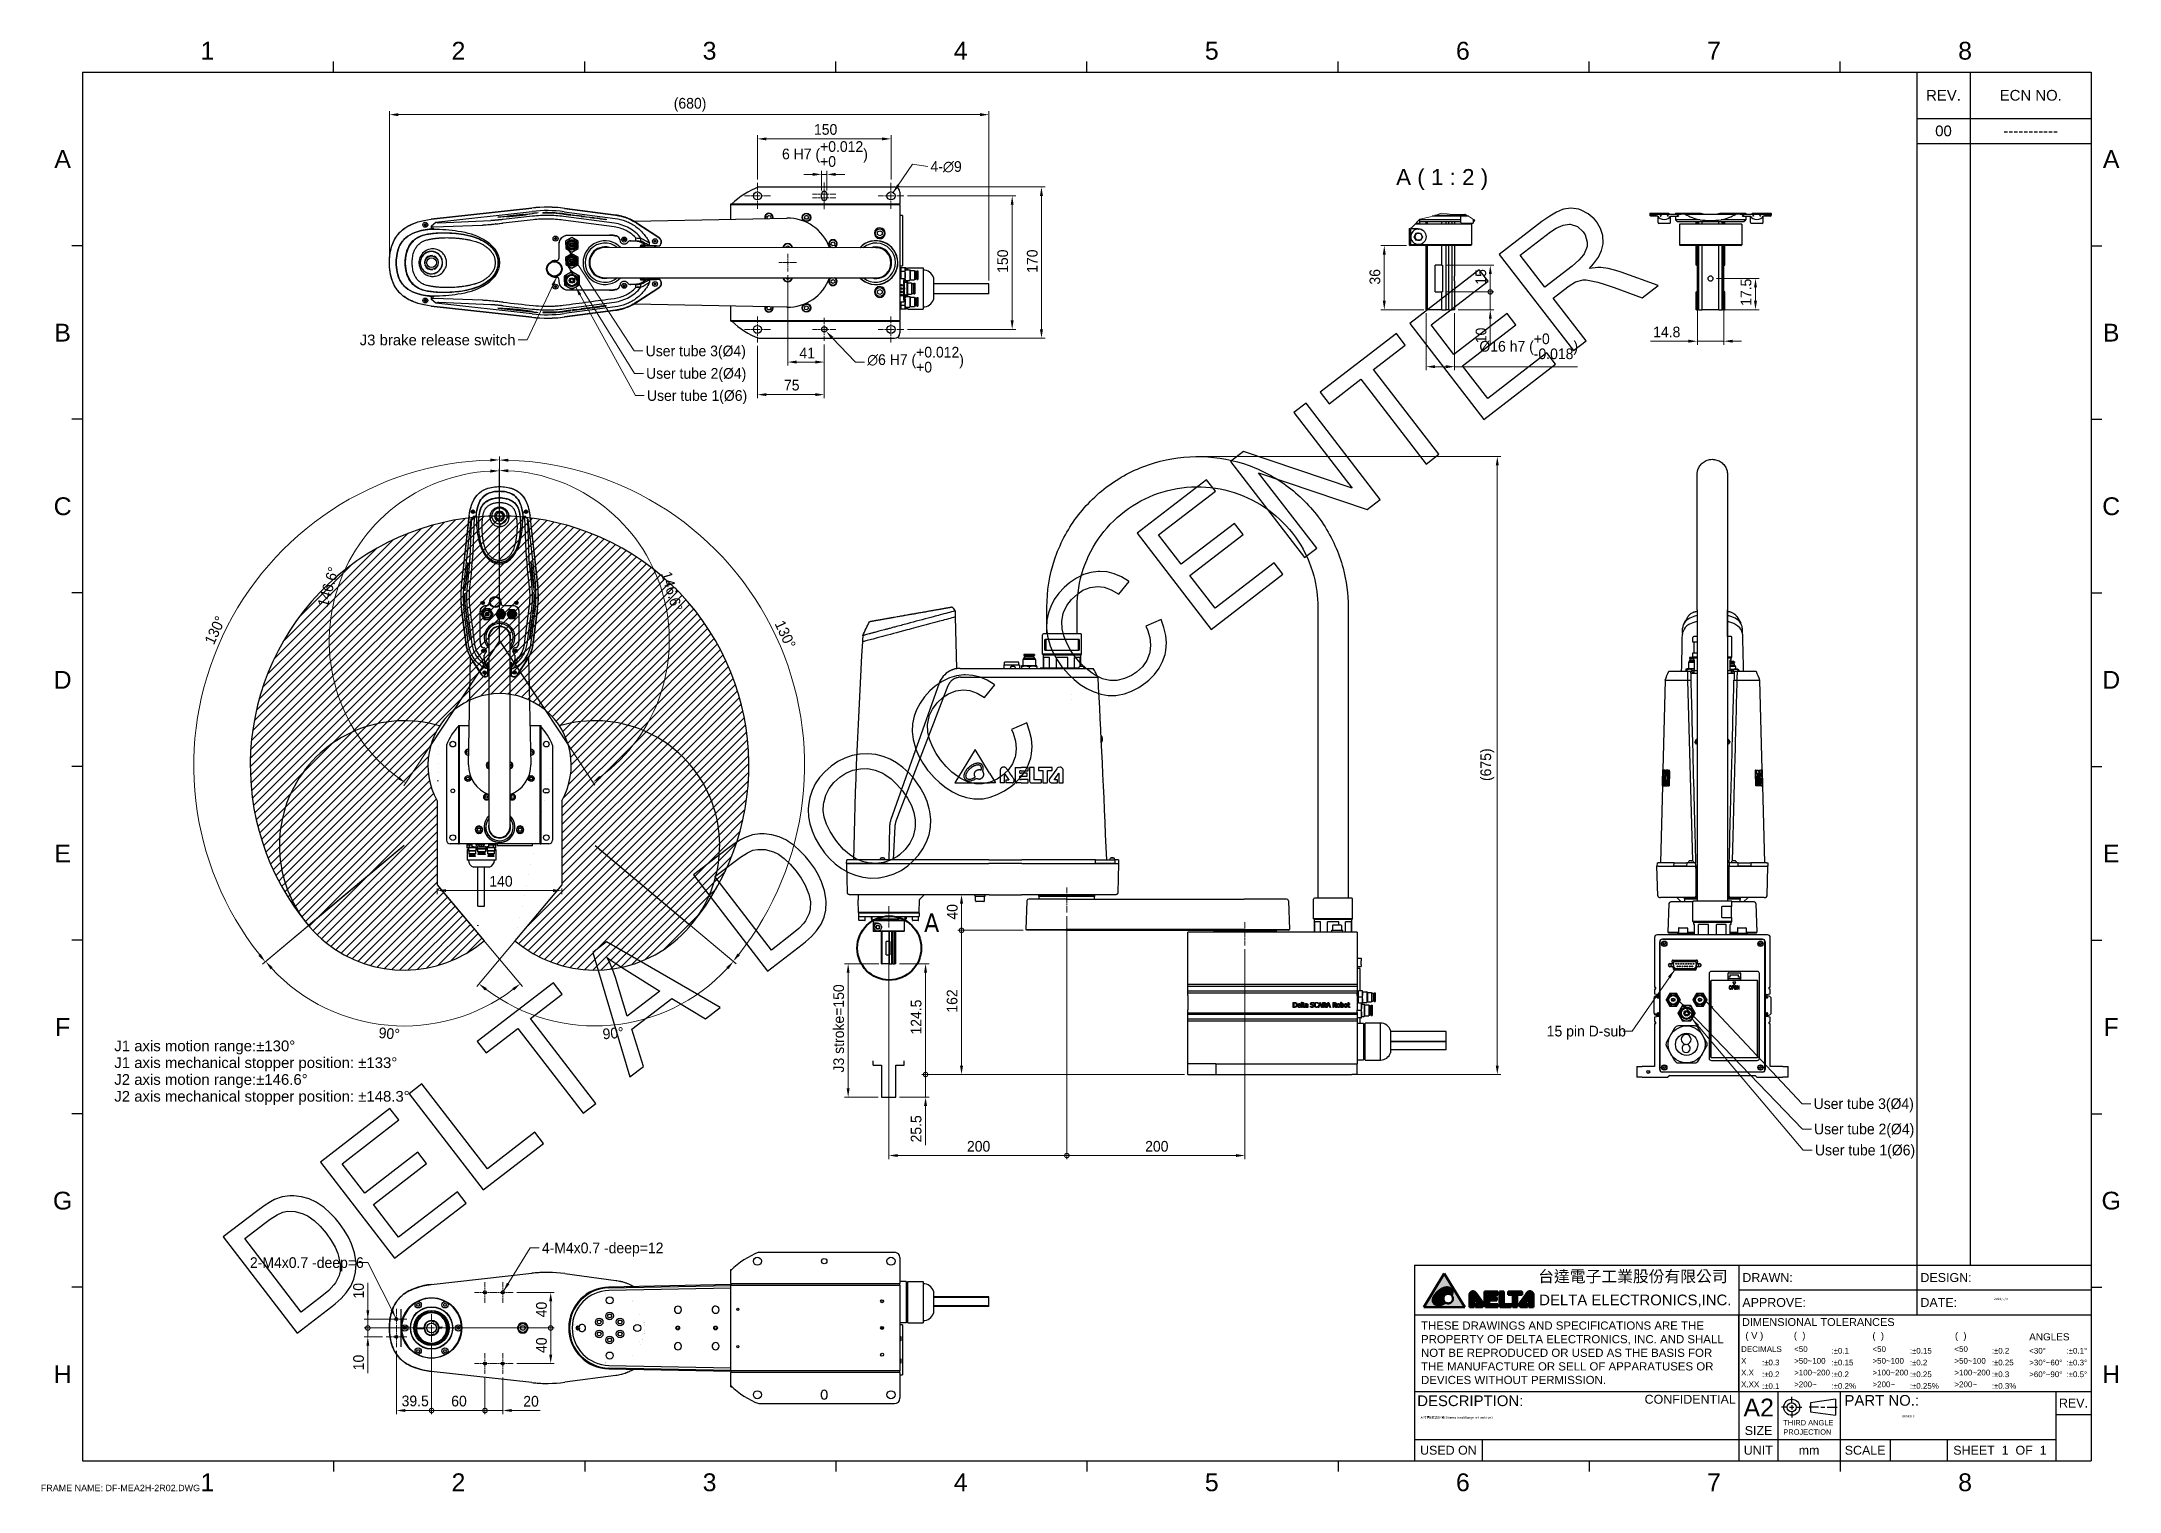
# Model space of a CAD drawing. Header units: millimetres. Extents: x 14 to 2348, y 26 to 1654.
import ezdxf
from ezdxf.enums import TextEntityAlignment as Align

# ---------------------------------------------------------------- set-up
doc = ezdxf.new("R2018")
doc.units = ezdxf.units.MM
doc.header["$LTSCALE"] = 4
doc.linetypes.add('CHAIN', pattern=[0.3543, 0.2362, -0.0295, 0.0591, -0.0295])
doc.linetypes.add('LONG_DASH_DOTTED', pattern=[0.3001, 0.2362, -0.0295, 0.0049, -0.0295])
doc.layers.get('0').update_dxf_attribs({"lineweight": 25})
doc.layers.add('DIM', color=6, linetype='Continuous', lineweight=25, true_color=0xff00ff)
doc.layers.add('填充線', color=7, linetype='Continuous', lineweight=9, true_color=0x1e1e47)
for name, color, linetype, lineweight in [('中心標記(ISO)', 7, 'LONG_DASH_DOTTED', 9), ('中心線(ISO)', 7, 'LONG_DASH_DOTTED', 9), ('可見邊線(ISO)', 7, 'Continuous', 30), ('填充線 (ISO)', 7, 'Continuous', 18), ('折斷線(ISO)', 7, 'Continuous', 9), ('標註(ISO)', 7, 'Continuous', 9), ('標題 (ISO)', 7, 'Continuous', 50), ('符號(ISO)', 7, 'Continuous', 9), ('草圖幾何圖形(ISO)', 7, 'Continuous', 30), ('詳圖圓直線(ISO)', 7, 'Continuous', 40)]:
    doc.layers.add(name, color=color, linetype=linetype, lineweight=lineweight)
doc.styles.get("Standard").update_dxf_attribs({"font": 'txt.shx'})
doc.styles.add('temp', font='')
doc.styles.add('TEXTSTYLE_1_23', font='arial.ttf')
doc.styles.add('TEXTSTYLE_1_24', font='arial.ttf')
doc.styles.add('TEXTSTYLE_1_25', font='arial.ttf')
doc.styles.add('TEXTSTYLE_1_29', font='arial.ttf')
doc.styles.add('TEXTSTYLE_1_48', font='arial.ttf')
doc.styles.add('TEXTSTYLE_1_49', font='arial.ttf')
doc.styles.add('TEXTSTYLE_1_52', font='arial.ttf')
doc.styles.add('TEXTSTYLE_1_53', font='arial.ttf')
doc.styles.add('TEXTSTYLE_1_57', font='arial.ttf')
doc.styles.add('TEXTSTYLE_1_60', font='arial.ttf')
doc.styles.add('TEXTSTYLE_1_65', font='arial.ttf')
doc.styles.add('TEXTSTYLE_1_90', font='arial.ttf')
doc.styles.add('TEXTSTYLE_1_91', font='arial.ttf')
doc.styles.add('TEXTSTYLE_1_95', font='arial.ttf')
doc.styles.add('TEXTSTYLE_1_98', font='arial.ttf')
doc.styles.add('標示文字 (ISO)', font='tahoma.ttf')
doc.styles.add('目前的-ISO', font='arial.ttf')
doc.styles.add('目前的-ISO大字', font='arial.ttf')
doc.styles.get('temp').set_extended_font_data('PMingLiU')
doc.dimstyles.new('工研院N500', dxfattribs={"dimscale": 4, "dimtxt": 3, "dimasz": 2.5, "dimexe": 1, "dimexo": 1, "dimgap": 0.762, "dimtad": 1, "dimdec": 3, "dimrnd": 1e-08, "dimdsep": 46, "dimtxsty": 'temp', "dimcen": 0.09, "dimdle": 10, "dimclrd": 1, "dimclre": 1, "dimclrt": 7, "dimazin": 2, "dimtfac": 0.666667, "dimtdec": 3, "dimtmove": 0, "dimatfit": 3, "dimfxl": 1, "dimtolj": 1, "dimlwd": 15, "dimlwe": 15, "dimarcsym": 0})
doc.dimstyles.new('工研院N500$7', dxfattribs={"dimscale": 4, "dimtxt": 3, "dimasz": 2.5, "dimexe": 1, "dimexo": 1, "dimgap": 0.762, "dimtad": 1, "dimdec": 3, "dimrnd": 1e-08, "dimdsep": 46, "dimtxsty": 'temp', "dimcen": 0.09, "dimdle": 10, "dimclrd": 7, "dimclre": 1, "dimclrt": 7, "dimazin": 2, "dimtfac": 0.666667, "dimtdec": 3, "dimtmove": 0, "dimatfit": 3, "dimfxl": 1, "dimtolj": 1, "dimlwd": 9, "dimlwe": 15, "dimarcsym": 0})
pattern_1 = [(45, (-13.047, 389.5956), (-4.714634, 4.714634), [])]

msp = doc.modelspace()

# ---------------------------------------------------------------- texts
at = {"layer": '符號(ISO)', "color": 7, "attachment_point": 1}
for s, insert, char_height, width, line_spacing_factor, style in [('{4-\\fAIGDT|b0|i0;\\H11.9888;n\\f新細明體|b0|i0;\\H12.0000;9 }', (1012.32349, 1519.97532), 12.0000005, 39.0776677, 0.525, 'temp'), ('{\\fArial|b0|i0;\\H11.9888;J3 brake release switch}', (371.28048, 1325.12981), 11.9887996, 174.9889565, 0.3, 'temp'), ('{\\f新細明體|b0|i0;User tube 3(Ø4)}', (692.48636, 1312.78795), 12.0000005, 108.6555018, 0.3, 'temp'), ('{\\f新細明體|b0|i0;User tube 2(Ø4)}', (692.96559, 1287.56034), 12.0000005, 114.9729269, 0.3, 'temp'), ('{\\f新細明體|b0|i0;User tube 1(Ø6)}', (693.93054, 1262.72085), 12.0000005, 110.9009316, 0.3, 'temp'), ('{\\f新細明體|b0|i0;15 pin D-sub}', (1704.41623, 548.77085), 12.0000005, 95.7762619, 0.3, 'temp'), ('{\\fArial|b0|i0;\\H12.0000;J1 axis motion range:±130°\\P\\fArial|b0|i0;\\H12.0000;J1 axis mechanical stopper position: ±133°\\P\\fArial|b0|i0;\\H12.0000;J2 axis motion range:±146.6°\\P\\fArial|b0|i0;\\H12.0000;J2 axis mechanical stopper position: ±148.3°}', (95.70785, 532.20871), 8.4000001, 408.0777912, 0.944221, '目前的-ISO'), ('{\\f新細明體|b0|i0;User tube 3(Ø4)}', (2004.1738, 467.26132), 12.0000005, 127.1126726, 0.3, 'temp'), ('{\\f新細明體|b0|i0;User tube 2(Ø4)}', (2004.65303, 438.80755), 12.0000005, 131.9419855, 0.3, 'temp'), ('{\\f新細明體|b0|i0;User tube 1(Ø6)}', (2005.61798, 415.17646), 12.0000005, 126.6336804, 0.3, 'temp'), ('{4-M4x0.7 -deep=12\\P }', (575.88945, 305.21735), 12.0000005, 140.9213953, 1.05, 'temp'), ('{2-M4x0.7 -deep=6\\P }', (248.04584, 288.74588), 12.0000005, 134.2278274, 1.05, 'temp')]:
    msp.add_mtext(s, dxfattribs=dict(at, insert=insert, char_height=char_height, width=width, line_spacing_factor=line_spacing_factor, style=style))
at = {"layer": '符號(ISO)', "color": 7, "insert": (1535.2686, 1487.6899), "char_height": 18.0000007, "attachment_point": 7, "style": '目前的-ISO大字'}
msp.add_mtext('A ( 1 : 2 )', dxfattribs=at)

# ---------------------------------------------------------------- blocks, each defined once
blk = doc.blocks.new('圖框 A2')
at = {"color": 3, "linetype": 'Continuous', "true_color": 0x00ff00}
for p, q in [((15, 405), (579, 405)), ((15, 405), (15, 15)), ((85.5, 405), (85.5, 408)), ((156, 405), (156, 408)), ((226.5, 405), (226.5, 408)), ((297, 405), (297, 408)), ((367.5, 405), (367.5, 408)), ((438, 405), (438, 408)), ((508.5, 405), (508.5, 408)), ((579, 405), (579, 15)), ((15, 356.25), (12, 356.25)), ((579, 356.25), (582, 356.25)), ((15, 307.5), (12, 307.5)), ((579, 307.5), (582, 307.5)), ((15, 258.75), (12, 258.75)), ((579, 258.75), (582, 258.75)), ((15, 210), (12, 210)), ((579, 210), (582, 210)), ((15, 161.25), (12, 161.25)), ((579, 161.25), (582, 161.25)), ((15, 112.5), (12, 112.5)), ((579, 112.5), (582, 112.5)), ((15, 63.75), (12, 63.75)), ((579, 63.75), (582, 63.75)), ((15, 15), (579, 15)), ((85.5, 15), (85.5, 12)), ((156, 15), (156, 12)), ((226.5, 15), (226.5, 12)), ((297, 15), (297, 12)), ((367.5, 15), (367.5, 12)), ((438, 15), (438, 12)), ((508.5, 15), (508.5, 12))]:
    blk.add_line(p, q, dxfattribs=at)
at = {"color": 9, "true_color": 0xc0c0c0}
for p, q in [((424.74, 363.01), (412.78, 353.79)), ((426.93, 364.55), (424.74, 363.01)), ((428.85, 365.69), (426.93, 364.55)), ((428.71, 361.17), (430.72, 362.06)), ((430.55, 366.44), (428.85, 365.69)), ((430.81, 366.51), (430.55, 366.44)), ((430.72, 362.06), (432.54, 362.29)), ((432.91, 366.82), (430.81, 366.51)), ((432.54, 362.29), (432.69, 362.27)), ((432.69, 362.27), (434.73, 361.63)), ((435.07, 366.48), (432.91, 366.82)), ((435.78, 366.23), (435.07, 366.48)), ((437.71, 365.24), (435.78, 366.23)), ((439.38, 363.8), (437.71, 365.24)), ((440.04, 363.03), (439.38, 363.8)), ((441.21, 361.1), (440.04, 363.03)), ((418.65, 353.56), (427.2, 360.14)), ((427.2, 360.14), (428.71, 361.17)), ((434.73, 361.63), (436.36, 360.19)), ((436.36, 360.19), (436.91, 359.34)), ((437.45, 356.04), (436.64, 354)), ((436.91, 359.34), (437.49, 357.24)), ((437.49, 357.24), (437.45, 356.04)), ((441.84, 359.07), (441.21, 361.1)), ((441.49, 354.91), (441.91, 356.75)), ((441.93, 356.94), (441.84, 359.07)), ((441.91, 356.75), (441.93, 356.94)), ((412.78, 353.79), (433.58, 326.78)), ((425.53, 344.62), (418.65, 353.56)), ((433.21, 350.53), (425.53, 344.62)), ((435.12, 352.18), (433.21, 350.53)), ((436.44, 353.68), (435.12, 352.18)), ((436.64, 354), (436.44, 353.68)), ((438.11, 349.82), (439.27, 351.13)), ((440.45, 350.14), (438.11, 349.82)), ((439.27, 351.13), (440.61, 353.02)), ((441.28, 350.13), (440.45, 350.14)), ((440.61, 353.02), (441.49, 354.91)), ((443.37, 349.84), (441.28, 350.13)), ((407.17, 349.48), (387.65, 334.44)), ((393.69, 333.99), (409.64, 346.27)), ((409.64, 346.27), (407.17, 349.48)), ((427.91, 341.52), (432.07, 344.72)), ((432.07, 344.72), (432.37, 344.96)), ((432.37, 344.96), (434.16, 346.13)), ((434.16, 346.13), (434.2, 346.12)), ((434.2, 346.12), (436.33, 346.66)), ((436.33, 346.66), (437.17, 346.65)), ((437.17, 346.65), (439.55, 346.24)), ((439.55, 346.24), (440.47, 345.99)), ((440.47, 345.99), (442.51, 345.35)), ((442.51, 345.35), (444.99, 344.5)), ((445.54, 349.3), (443.37, 349.84)), ((444.99, 344.5), (452.88, 341.65)), ((447.01, 348.82), (445.54, 349.3)), ((457.36, 345.1), (447.01, 348.82)), ((452.88, 341.65), (457.36, 345.1)), ((437.15, 329.53), (427.91, 341.52)), ((387.65, 334.44), (408.45, 307.43)), ((400.05, 325.72), (393.69, 333.99)), ((414.99, 337.22), (400.05, 325.72)), ((402.49, 322.56), (417.42, 334.06)), ((417.42, 334.06), (414.99, 337.22)), ((383.91, 331.56), (362.53, 315.09)), ((377.46, 321.49), (386.37, 328.36)), ((386.37, 328.36), (383.91, 331.56)), ((433.58, 326.78), (437.15, 329.53)), ((395.79, 297.69), (377.46, 321.49)), ((409.57, 313.37), (402.49, 322.56)), ((408.45, 307.43), (428.6, 322.95)), ((426.15, 326.13), (409.57, 313.37)), ((428.6, 322.95), (426.15, 326.13)), ((362.53, 315.09), (364.99, 311.89)), ((364.99, 311.89), (373.89, 318.74)), ((373.89, 318.74), (392.22, 294.94)), ((358.54, 312.03), (355.13, 309.39)), ((355.13, 309.39), (371.46, 288.19)), ((379.34, 285.02), (358.54, 312.03)), ((340.95, 298.48), (337.29, 295.66)), ((371.46, 288.19), (340.95, 298.48)), ((392.22, 294.94), (395.79, 297.69)), ((337.29, 295.66), (358.09, 268.65)), ((361.51, 271.29), (345.18, 292.5)), ((345.18, 292.5), (375.69, 282.2)), ((330.61, 290.51), (311.11, 275.5)), ((317.14, 275.04), (333.07, 287.31)), ((333.07, 287.31), (330.61, 290.51)), ((375.69, 282.2), (379.34, 285.02)), ((311.11, 275.5), (331.91, 248.49)), ((323.51, 266.78), (317.14, 275.04)), ((338.44, 278.28), (323.51, 266.78)), ((325.94, 263.62), (340.88, 275.12)), ((340.88, 275.12), (338.44, 278.28)), ((358.09, 268.65), (361.51, 271.29)), ((294.09, 262.9), (292.12, 261.6)), ((296.08, 263.89), (294.09, 262.9)), ((298.13, 264.5), (296.08, 263.89)), ((300.17, 264.76), (298.13, 264.5)), ((300.52, 264.8), (300.17, 264.76)), ((302.65, 264.64), (300.52, 264.8)), ((304.7, 264.12), (302.65, 264.64)), ((306.73, 263.27), (304.7, 264.12)), ((308.7, 262.06), (306.73, 263.27)), ((333.03, 254.42), (325.94, 263.62)), ((331.91, 248.49), (352.03, 263.99)), ((349.58, 267.17), (333.03, 254.42)), ((352.03, 263.99), (349.58, 267.17)), ((287.85, 256.86), (286.84, 254.95)), ((289.09, 258.65), (287.85, 256.86)), ((290.59, 260.28), (289.09, 258.65)), ((292.12, 261.6), (290.59, 260.28)), ((291.35, 255.18), (292.64, 256.9)), ((292.64, 256.9), (294.41, 258.5)), ((294.41, 258.5), (295.9, 259.48)), ((295.9, 259.48), (297.89, 260.29)), ((297.89, 260.29), (299.94, 260.59)), ((299.94, 260.59), (301.82, 260.38)), ((301.82, 260.38), (303.85, 259.63)), ((303.85, 259.63), (305.97, 258.4)), ((305.97, 258.4), (308.86, 261.94)), ((308.86, 261.94), (308.7, 262.06)), ((285.77, 251.05), (285.68, 248.88)), ((286.2, 253.18), (285.77, 251.05)), ((286.84, 254.95), (286.2, 253.18)), ((289.95, 250.86), (290.37, 253.01)), ((290.04, 248.69), (289.95, 250.86)), ((290.37, 253.01), (290.46, 253.29)), ((290.46, 253.29), (291.35, 255.18)), ((317.81, 251.25), (313.54, 249.41)), ((318.63, 248.99), (317.81, 251.25)), ((285.68, 248.88), (285.93, 246.63)), ((285.93, 246.63), (286.08, 245.95)), ((286.08, 245.95), (286.67, 243.92)), ((290.51, 246.74), (290.04, 248.69)), ((291.35, 244.66), (290.51, 246.74)), ((313.54, 249.41), (313.98, 248.4)), ((313.98, 248.4), (314.64, 246.19)), ((314.64, 246.19), (314.88, 244.1)), ((319.14, 246.8), (318.63, 248.99)), ((319.32, 244.69), (319.14, 246.8)), ((286.67, 243.92), (287.51, 241.95)), ((287.51, 241.95), (288.61, 239.97)), ((288.61, 239.97), (289.98, 238.02)), ((292.4, 242.71), (291.35, 244.66)), ((293.64, 240.88), (292.4, 242.71)), ((295.19, 239.04), (293.64, 240.88)), ((313.81, 239.79), (312.59, 238.03)), ((314.6, 241.78), (313.81, 239.79)), ((314.68, 242.12), (314.6, 241.78)), ((314.88, 244.1), (314.68, 242.12)), ((317.28, 237.57), (318.25, 239.45)), ((318.25, 239.45), (318.94, 241.47)), ((318.94, 241.47), (319.19, 242.62)), ((319.19, 242.62), (319.32, 244.69)), ((256.39, 233.87), (254.43, 232.57)), ((258.39, 234.86), (256.39, 233.87)), ((260.41, 235.45), (258.39, 234.86)), ((262.47, 235.73), (260.41, 235.45)), ((262.83, 235.76), (262.47, 235.73)), ((264.93, 235.59), (262.83, 235.76)), ((267, 235.08), (264.93, 235.59)), ((269.01, 234.22), (267, 235.08)), ((270.98, 233.01), (269.01, 234.22)), ((289.98, 238.02), (290.32, 237.63)), ((290.32, 237.63), (291.81, 235.91)), ((291.81, 235.91), (293.42, 234.4)), ((293.42, 234.4), (295.15, 233.04)), ((296.8, 237.49), (295.19, 239.04)), ((298.46, 236.18), (296.8, 237.49)), ((299.29, 235.64), (298.46, 236.18)), ((301.36, 234.65), (299.29, 235.64)), ((303.44, 234.19), (301.36, 234.65)), ((305.37, 234.19), (303.44, 234.19)), ((307.52, 234.67), (305.37, 234.19)), ((309.52, 235.52), (307.52, 234.67)), ((310.93, 236.47), (309.52, 235.52)), ((312.59, 238.03), (310.93, 236.47)), ((311.54, 232.22), (313.58, 233.61)), ((313.58, 233.61), (314.36, 234.25)), ((314.36, 234.25), (315.97, 235.83)), ((315.97, 235.83), (317.28, 237.57)), ((250.15, 227.83), (249.14, 225.91)), ((251.39, 229.61), (250.15, 227.83)), ((252.89, 231.25), (251.39, 229.61)), ((254.43, 232.57), (252.89, 231.25)), ((253.63, 226.13), (254.95, 227.87)), ((254.95, 227.87), (256.69, 229.45)), ((256.69, 229.45), (258.18, 230.43)), ((258.18, 230.43), (260.2, 231.26)), ((260.2, 231.26), (262.24, 231.55)), ((262.24, 231.55), (264.12, 231.35)), ((264.12, 231.35), (266.15, 230.6)), ((266.15, 230.6), (268.27, 229.37)), ((268.27, 229.37), (271.14, 232.89)), ((271.14, 232.89), (270.98, 233.01)), ((295.15, 233.04), (297.01, 231.89)), ((297.01, 231.89), (298.79, 231.02)), ((298.79, 231.02), (300.88, 230.32)), ((300.88, 230.32), (302.99, 229.94)), ((302.99, 229.94), (305.12, 229.96)), ((305.12, 229.96), (305.61, 229.99)), ((305.61, 229.99), (307.57, 230.4)), ((307.57, 230.4), (309.54, 231.16)), ((309.54, 231.16), (311.54, 232.22)), ((248.07, 222.02), (247.98, 219.85)), ((248.5, 224.15), (248.07, 222.02)), ((249.14, 225.91), (248.5, 224.15)), ((252.25, 221.83), (252.67, 223.98)), ((252.32, 219.64), (252.25, 221.83)), ((252.67, 223.98), (252.76, 224.26)), ((252.76, 224.26), (253.63, 226.13)), ((280.12, 222.22), (275.84, 220.38)), ((280.93, 219.95), (280.12, 222.22)), ((247.98, 219.85), (248.24, 217.6)), ((248.24, 217.6), (248.38, 216.92)), ((248.38, 216.92), (248.98, 214.89)), ((252.79, 217.69), (252.32, 219.64)), ((253.65, 215.63), (252.79, 217.69)), ((275.84, 220.38), (276.28, 219.37)), ((276.28, 219.37), (276.95, 217.16)), ((276.95, 217.16), (277.18, 215.07)), ((281.45, 217.76), (280.93, 219.95)), ((281.6, 215.64), (281.45, 217.76)), ((225.17, 210.08), (223.42, 208.55)), ((225.22, 210.11), (225.17, 210.08)), ((227.1, 211.38), (225.22, 210.11)), ((229.07, 212.35), (227.1, 211.38)), ((231.11, 213.06), (229.07, 212.35)), ((233.23, 213.49), (231.11, 213.06)), ((233.33, 213.5), (233.23, 213.49)), ((235.52, 213.6), (233.33, 213.5)), ((237.7, 213.38), (235.52, 213.6)), ((239.79, 212.85), (237.7, 213.38)), ((241.75, 212.05), (239.79, 212.85)), ((243.58, 211.02), (241.75, 212.05)), ((245.33, 209.74), (243.58, 211.02)), ((248.98, 214.89), (249.81, 212.91)), ((249.81, 212.91), (250.92, 210.94)), ((250.92, 210.94), (252.28, 208.99)), ((254.7, 213.68), (253.65, 215.63)), ((255.94, 211.84), (254.7, 213.68)), ((257.49, 210.01), (255.94, 211.84)), ((276.11, 210.76), (274.89, 208.99)), ((276.88, 212.73), (276.11, 210.76)), ((276.96, 213.07), (276.88, 212.73)), ((277.18, 215.07), (276.96, 213.07)), ((279.59, 208.54), (280.55, 210.42)), ((280.55, 210.42), (281.22, 212.42)), ((281.22, 212.42), (281.47, 213.57)), ((281.47, 213.57), (281.6, 215.64)), ((220.73, 205.14), (219.85, 203.25)), ((221.94, 206.89), (220.73, 205.14)), ((223.42, 208.55), (221.94, 206.89)), ((224.67, 203.83), (225.95, 205.53)), ((225.95, 205.53), (227.6, 207.05)), ((227.6, 207.05), (229.32, 208.13)), ((229.32, 208.13), (231.32, 208.99)), ((231.32, 208.99), (233.46, 209.39)), ((233.46, 209.39), (235.45, 209.4)), ((235.45, 209.4), (237.57, 208.97)), ((237.57, 208.97), (239.66, 208.1)), ((239.66, 208.1), (240.31, 207.74)), ((240.31, 207.74), (242.02, 206.5)), ((242.02, 206.5), (243.64, 204.99)), ((243.64, 204.99), (245.2, 203.19)), ((246.96, 208.24), (245.33, 209.74)), ((248.49, 206.52), (246.96, 208.24)), ((248.89, 206), (248.49, 206.52)), ((250.22, 204.1), (248.89, 206)), ((252.28, 208.99), (252.6, 208.58)), ((252.6, 208.58), (254.11, 206.88)), ((254.11, 206.88), (255.72, 205.37)), ((255.72, 205.37), (257.46, 204.01)), ((259.1, 208.45), (257.49, 210.01)), ((260.77, 207.15), (259.1, 208.45)), ((261.59, 206.61), (260.77, 207.15)), ((263.66, 205.62), (261.59, 206.61)), ((265.75, 205.16), (263.66, 205.62)), ((267.67, 205.16), (265.75, 205.16)), ((269.82, 205.64), (267.67, 205.16)), ((271.82, 206.49), (269.82, 205.64)), ((273.23, 207.44), (271.82, 206.49)), ((274.89, 208.99), (273.23, 207.44)), ((273.85, 203.19), (275.88, 204.58)), ((275.88, 204.58), (276.64, 205.2)), ((276.64, 205.2), (278.27, 206.8)), ((278.27, 206.8), (279.59, 208.54)), ((218.82, 199.12), (218.74, 197.92)), ((219.18, 201.25), (218.82, 199.12)), ((219.85, 203.25), (219.18, 201.25)), ((222.99, 197.64), (223.07, 199.42)), ((223.07, 199.42), (223.16, 199.8)), ((223.16, 199.8), (223.74, 201.91)), ((223.74, 201.91), (224.67, 203.83)), ((245.2, 203.19), (245.21, 203.17)), ((245.21, 203.17), (246.64, 201.09)), ((246.64, 201.09), (247.72, 199.07)), ((247.72, 199.07), (248.43, 197.06)), ((251.33, 202.12), (250.22, 204.1)), ((252.16, 200.14), (251.33, 202.12)), ((252.75, 198.08), (252.16, 200.14)), ((257.46, 204.01), (259.31, 202.86)), ((259.31, 202.86), (261.09, 201.98)), ((261.09, 201.98), (263.18, 201.28)), ((263.18, 201.28), (265.29, 200.91)), ((265.29, 200.91), (267.42, 200.93)), ((267.42, 200.93), (267.91, 200.96)), ((267.91, 200.96), (269.85, 201.35)), ((269.85, 201.35), (271.82, 202.11)), ((271.82, 202.11), (273.85, 203.19)), ((218.74, 197.92), (218.85, 195.9)), ((218.85, 195.9), (219.19, 193.89)), ((219.19, 193.89), (219.83, 191.9)), ((223.27, 195.75), (222.99, 197.64)), ((223.92, 193.8), (223.27, 195.75)), ((224.95, 191.74), (223.92, 193.8)), ((248.43, 197.06), (248.8, 195.07)), ((248.8, 193.14), (248.72, 192.39)), ((248.8, 195.07), (248.8, 193.14)), ((252.69, 190.82), (253.1, 192.93)), ((252.91, 197.38), (252.75, 198.08)), ((253.17, 195.12), (252.91, 197.38)), ((253.1, 192.93), (253.17, 195.12)), ((195.8, 186.7), (186.52, 179.55)), ((197.95, 188.25), (195.8, 186.7)), ((199.78, 189.42), (197.95, 188.25)), ((200.91, 190.01), (199.78, 189.42)), ((203.07, 190.78), (200.91, 190.01)), ((205.2, 191.11), (203.07, 190.78)), ((203.25, 186.47), (204.57, 186.73)), ((204.57, 186.73), (206.7, 186.65)), ((206.37, 191.11), (205.2, 191.11)), ((208.51, 190.83), (206.37, 191.11)), ((210.6, 190.23), (208.51, 190.83)), ((212.62, 189.27), (210.6, 190.23)), ((213.12, 188.97), (212.62, 189.27)), ((214.82, 187.8), (213.12, 188.97)), ((216.44, 186.36), (214.82, 187.8)), ((219.83, 191.9), (220.74, 189.87)), ((220.74, 189.87), (221.89, 187.83)), ((221.89, 187.83), (223.32, 185.8)), ((226.31, 189.58), (224.95, 191.74)), ((227.06, 188.6), (226.31, 189.58)), ((228.67, 186.74), (227.06, 188.6)), ((230.36, 185.25), (228.67, 186.74)), ((246, 186.71), (244.34, 185.19)), ((247.29, 188.43), (246, 186.71)), ((248.2, 190.3), (247.29, 188.43)), ((248.72, 192.39), (248.2, 190.3)), ((249.72, 185.09), (250.97, 186.88)), ((250.97, 186.88), (251.98, 188.87)), ((251.98, 188.87), (252.69, 190.82)), ((192.56, 179.1), (198.23, 183.46)), ((198.23, 183.46), (199.72, 184.58)), ((199.72, 184.58), (201.68, 185.78)), ((201.68, 185.78), (203.25, 186.47)), ((206.7, 186.65), (209, 186.04)), ((209, 186.04), (210.39, 185.35)), ((210.39, 185.35), (212.03, 184.17)), ((212.03, 184.17), (213.71, 182.56)), ((213.71, 182.56), (215.38, 180.57)), ((218.02, 184.71), (216.44, 186.36)), ((219.13, 183.36), (218.02, 184.71)), ((220.5, 181.41), (219.13, 183.36)), ((221.63, 179.49), (220.5, 181.41)), ((223.32, 185.8), (224.75, 184.17)), ((224.75, 184.17), (226.36, 182.65)), ((226.36, 182.65), (228.14, 181.37)), ((228.14, 181.37), (230.07, 180.26)), ((232.14, 184.1), (230.36, 185.25)), ((233.99, 183.32), (232.14, 184.1)), ((235.59, 182.94), (233.99, 183.32)), ((237.79, 182.77), (235.59, 182.94)), ((239.87, 183.02), (237.79, 182.77)), ((241.9, 183.69), (239.87, 183.02)), ((243.8, 184.77), (241.9, 183.69)), ((244.34, 185.19), (243.8, 184.77)), ((244.83, 180.84), (246.73, 182.13)), ((246.73, 182.13), (248.24, 183.47)), ((248.24, 183.47), (249.72, 185.09)), ((186.52, 179.55), (207.32, 152.54)), ((208.44, 158.47), (192.56, 179.1)), ((215.38, 180.57), (216.8, 178.6)), ((216.8, 178.6), (217.89, 176.68)), ((217.89, 176.68), (218.69, 174.85)), ((222.49, 177.61), (221.63, 179.49)), ((222.6, 177.34), (222.49, 177.61)), ((223.31, 175.07), (222.6, 177.34)), ((223.7, 172.95), (223.31, 175.07)), ((230.07, 180.26), (232, 179.45)), ((232, 179.45), (234.11, 178.9)), ((234.11, 178.9), (236.26, 178.66)), ((236.26, 178.66), (238.49, 178.72)), ((238.49, 178.72), (238.69, 178.77)), ((238.69, 178.77), (240.81, 179.16)), ((240.81, 179.16), (242.85, 179.87)), ((242.85, 179.87), (244.83, 180.84)), ((218.69, 174.85), (218.92, 174.19)), ((218.92, 174.19), (219.36, 171.96)), ((219.33, 169.9), (219.06, 168.68)), ((219.36, 171.96), (219.33, 169.9)), ((223.21, 167.68), (223.67, 169.68)), ((223.67, 169.68), (223.77, 172.01)), ((223.77, 172.01), (223.7, 172.95)), ((216.14, 164.54), (214.2, 162.91)), ((217.57, 166.05), (216.14, 164.54)), ((218.01, 166.64), (217.57, 166.05)), ((219.06, 168.68), (218.01, 166.64)), ((219.67, 162.29), (221.04, 163.83)), ((221.04, 163.83), (222.36, 165.74)), ((222.36, 165.74), (223.21, 167.68)), ((162.13, 160.77), (158.28, 157.8)), ((158.28, 157.8), (168.71, 122.81)), ((193.99, 142.28), (162.13, 160.77)), ((207.32, 152.54), (217.06, 160.04)), ((214.2, 162.91), (208.44, 158.47)), ((217.06, 160.04), (217.99, 160.76)), ((217.99, 160.76), (219.67, 162.29)), ((163.25, 154.39), (162.32, 156.36)), ((162.32, 156.36), (162.82, 156.02)), ((162.82, 156.02), (164.45, 154.9)), ((164.09, 152.32), (163.25, 154.39)), ((164.81, 150.18), (164.09, 152.32)), ((164.45, 154.9), (166.35, 153.64)), ((166.35, 153.64), (168.54, 152.26)), ((168.54, 152.26), (177.12, 146.94)), ((147.22, 149.29), (125.84, 132.82)), ((140.77, 139.22), (149.69, 146.08)), ((149.69, 146.08), (147.22, 149.29)), ((164.84, 150.1), (164.81, 150.18)), ((167.97, 139.89), (164.84, 150.1)), ((177.12, 146.94), (167.97, 139.89)), ((169.19, 136.21), (180.46, 144.89)), ((180.46, 144.89), (189.92, 139.14)), ((189.92, 139.14), (193.99, 142.28)), ((128.31, 129.62), (137.2, 136.47)), ((137.2, 136.47), (155.53, 112.66)), ((159.1, 115.41), (140.77, 139.22)), ((172.52, 125.75), (169.19, 136.21)), ((125.84, 132.82), (128.31, 129.62)), ((168.71, 122.81), (172.52, 125.75)), ((110.32, 120.87), (106.73, 118.1)), ((106.73, 118.1), (127.53, 91.1)), ((128.67, 97.04), (110.32, 120.87)), ((101.32, 113.94), (81.82, 98.92)), ((103.79, 110.74), (101.32, 113.94)), ((155.53, 112.66), (159.1, 115.41)), ((87.86, 98.47), (103.79, 110.74)), ((141.96, 107.28), (128.67, 97.04)), ((144.41, 104.1), (141.96, 107.28)), ((109.16, 101.7), (94.23, 90.2)), ((111.59, 98.54), (109.16, 101.7)), ((127.53, 91.1), (144.41, 104.1)), ((81.82, 98.92), (102.62, 71.91)), ((94.23, 90.2), (87.86, 98.47)), ((96.66, 87.04), (111.59, 98.54)), ((67.77, 87.76), (65.97, 86.61)), ((68.92, 88.37), (67.77, 87.76)), ((71.06, 89.12), (68.92, 88.37)), ((73.21, 89.47), (71.06, 89.12)), ((74.38, 89.47), (73.21, 89.47)), ((76.53, 89.19), (74.38, 89.47)), ((78.61, 88.59), (76.53, 89.19)), ((80.63, 87.63), (78.61, 88.59)), ((81.13, 87.33), (80.63, 87.63)), ((120.3, 90.6), (103.74, 77.85)), ((122.75, 87.41), (120.3, 90.6)), ((63.82, 85.06), (54.51, 77.89)), ((60.55, 77.44), (66.22, 81.8)), ((65.97, 86.61), (63.82, 85.06)), ((66.22, 81.8), (67.71, 82.92)), ((67.71, 82.92), (69.67, 84.12)), ((69.67, 84.12), (71.27, 84.83)), ((71.27, 84.83), (72.59, 85.09)), ((72.59, 85.09), (74.72, 85)), ((74.72, 85), (76.99, 84.38)), ((76.99, 84.38), (78.38, 83.69)), ((78.38, 83.69), (80.04, 82.52)), ((80.04, 82.52), (81.72, 80.92)), ((82.81, 86.13), (81.13, 87.33)), ((84.46, 84.71), (82.81, 86.13)), ((86.01, 83.05), (84.46, 84.71)), ((87.12, 81.7), (86.01, 83.05)), ((88.51, 79.77), (87.12, 81.7)), ((103.74, 77.85), (96.66, 87.04)), ((102.62, 71.91), (122.75, 87.41)), ((54.51, 77.89), (75.31, 50.88)), ((76.43, 56.81), (60.55, 77.44)), ((81.72, 80.92), (83.39, 78.93)), ((83.39, 78.93), (84.79, 76.94)), ((84.79, 76.94), (85.91, 75.04)), ((89.64, 77.85), (88.51, 79.77)), ((90.51, 75.96), (89.64, 77.85)), ((90.61, 75.7), (90.51, 75.96)), ((85.91, 75.04), (86.7, 73.2)), ((86.7, 73.2), (86.91, 72.53)), ((86.91, 72.53), (87.36, 70.29)), ((87.36, 70.29), (87.34, 68.25)), ((91.33, 73.42), (90.61, 75.7)), ((91.71, 71.31), (91.33, 73.42)), ((91.68, 68.04), (91.79, 70.36)), ((91.79, 70.36), (91.71, 71.31)), ((85.58, 64.41), (84.16, 62.9)), ((86, 64.98), (85.58, 64.41)), ((87.05, 67.02), (86, 64.98)), ((87.34, 68.25), (87.05, 67.02)), ((90.35, 64.08), (91.22, 66.03)), ((91.22, 66.03), (91.68, 68.04)), ((75.31, 50.88), (85.05, 58.38)), ((82.19, 61.25), (76.43, 56.81)), ((84.16, 62.9), (82.19, 61.25)), ((85.05, 58.38), (85.98, 59.1)), ((85.98, 59.1), (87.66, 60.63)), ((87.66, 60.63), (89.05, 62.19)), ((89.05, 62.19), (90.35, 64.08))]:
    blk.add_line(p, q, dxfattribs=at)
at = {"color": 1, "true_color": 0xff0000, "style": 'TEXTSTYLE_1_90'}
for s, p in [('1', (50.06, 408.5)), ('2', (120.56, 408.5)), ('3', (191.06, 408.5)), ('4', (261.56, 408.5)), ('5', (332.06, 408.5)), ('6', (402.56, 408.5)), ('7', (473.06, 408.5)), ('8', (543.56, 408.5)), ('A', (9.42, 378.09)), ('A', (584.58, 378.09)), ('B', (9.42, 329.34)), ('B', (584.58, 329.34)), ('C', (9.42, 280.59)), ('C', (584.58, 280.59)), ('D', (9.42, 231.84)), ('D', (584.58, 231.84)), ('E', (9.42, 183.09)), ('E', (584.58, 183.09)), ('F', (9.42, 134.34)), ('F', (584.58, 134.34)), ('G', (9.42, 85.59)), ('G', (584.58, 85.59)), ('H', (9.42, 36.84)), ('H', (584.58, 36.84)), ('1', (50.06, 6.5)), ('2', (120.56, 6.5)), ('3', (191.06, 6.5)), ('4', (261.56, 6.5)), ('5', (332.06, 6.5)), ('6', (402.56, 6.5)), ('7', (473.06, 6.5)), ('8', (543.56, 6.5))]:
    blk.add_text(s, height=5, dxfattribs=at).set_placement(p, align=Align.CENTER)
at = {"color": 1, "true_color": 0xff0000, "style": 'TEXTSTYLE_1_65'}
blk.add_text('FRAME NAME: DF-MEA2H-2R02.DWG', height=1.8, dxfattribs=at).set_placement((3.3, 6.5))
blk = doc.blocks.new('標題欄框 A2')
at = {"layer": '填充線 (ISO)', "true_color": 0x00ffff}
h = blk.add_hatch(color=4, dxfattribs=at)
edge = h.paths.add_edge_path(flags=0)
edge.add_spline(control_points=[(218.28, 64.91), (218.17, 64.84), (218.06, 64.74), (217.25, 64.32), (216.89, 64.24), (215.99, 64.1), (215.4, 64.34), (215.03, 64.61), (214.9, 64.88), (214.69, 65.28), (214.69, 65.53), (214.71, 65.77), (214.78, 66.06), (214.78, 66.26), (214.86, 66.33), (215.06, 66.81), (215.14, 66.9), (215.4, 67.29), (215.47, 67.39), (215.88, 67.84), (215.96, 67.93), (216.04, 67.99), (216.3, 68.21), (216.46, 68.35), (216.53, 68.41), (216.76, 68.55), (216.97, 68.69), (217.14, 68.79), (217.76, 69.06), (217.83, 69.06), (217.95, 69.09), (218.2, 69.14), (218.28, 69.16), (218.57, 69.22), (218.6, 69.23), (218.71, 69.23), (218.91, 69.22), (218.97, 69.2), (219.13, 69.18), (219.19, 69.16), (219.41, 69.1), (219.39, 69.1), (219.5, 69.04), (219.51, 69.03), (219.65, 68.97), (219.67, 68.92), (219.79, 68.84), (219.93, 68.68), (220.04, 68.53), (220.11, 68.36), (220.2, 68.1), (220.21, 67.92), (220.22, 67.64), (220.2, 67.62), (220.18, 67.47), (220.15, 67.33), (220.14, 67.27), (220.11, 67.17), (220.11, 67.14), (220.09, 67.08), (220.08, 67.03), (220.06, 67.01), (220.03, 66.94), (220.03, 66.94)], knot_values=[-1, -1, -1, -1, -1, -0.949048, -0.921476, -0.891623, -0.863559, -0.836513, -0.812144, -0.790744, -0.770428, -0.750364, -0.732514, -0.716039, -0.69816, -0.680661, -0.661307, -0.640369, -0.618716, -0.598573, -0.581038, -0.56307, -0.547619, -0.532185, -0.515344, -0.499209, -0.48215, -0.46091, -0.441278, -0.423215, -0.406026, -0.392308, -0.376731, -0.362082, -0.349092, -0.335763, -0.324081, -0.311301, -0.297884, -0.284691, -0.272907, -0.261885, -0.25209, -0.242977, -0.232944, -0.222219, -0.209213, -0.195272, -0.179733, -0.162569, -0.145094, -0.127541, -0.111885, -0.097663, -0.084532, -0.072902, -0.060863, -0.050313, -0.041124, -0.032763, -0.025352, -0.017486, 0, 0, 0, 0, 0], degree=4, periodic=0)
edge.add_spline(control_points=[(220.03, 66.94), (220.06, 66.92), (220.14, 66.81), (220.31, 66.48), (220.37, 66.22), (220.36, 66.21), (220.36, 66.04), (220.36, 65.9), (220.35, 65.91), (220.3, 65.61), (220.28, 65.58), (220.24, 65.45), (220.22, 65.42), (219.96, 65.1), (219.97, 65.08), (219.7, 64.88), (219.54, 64.81), (219.32, 64.74), (219.13, 64.71), (218.95, 64.71), (218.55, 64.76), (218.57, 64.81), (218.26, 64.9), (218.28, 64.91)], knot_values=[-1, -1, -1, -1, -1, -0.889831, -0.844212, -0.801712, -0.76653, -0.734528, -0.693998, -0.656566, -0.621155, -0.584257, -0.545187, -0.503896, -0.456487, -0.403652, -0.354052, -0.302009, -0.251308, -0.199431, -0.150467, -0.100285, 0, 0, 0, 0, 0], degree=4, periodic=0)
h.paths.add_polyline_path([(217.92, 73.09), (223.66, 63.61), (212.16, 63.61)])
h = blk.add_hatch(color=4, dxfattribs=at)
edge = h.paths.add_edge_path()
edge.add_spline(control_points=[(217.69, 66.34), (217.7, 66.36), (217.71, 66.42), (217.75, 66.53), (217.82, 66.69), (217.89, 66.83), (218.05, 66.99), (218.22, 67.17), (218.44, 67.29), (218.55, 67.32), (218.66, 67.36), (218.82, 67.39), (218.87, 67.39), (218.94, 67.4), (219, 67.41), (219.07, 67.4), (219.12, 67.4), (219.19, 67.39), (219.33, 67.39), (219.46, 67.32), (219.55, 67.31), (219.6, 67.28), (219.62, 67.28)], knot_values=[0.289581, 0.289581, 0.289581, 0.289581, 0.289581, 0.313382, 0.356255, 0.401545, 0.449849, 0.499392, 0.5474, 0.592392, 0.633213, 0.667615, 0.699768, 0.729257, 0.755145, 0.780619, 0.806257, 0.835049, 0.867163, 0.901216, 0.935015, 1, 1, 1, 1, 1], degree=4, periodic=0)
edge.add_spline(control_points=[(219.62, 67.28), (219.63, 67.3), (219.64, 67.33), (219.66, 67.41), (219.7, 67.56), (219.7, 67.57), (219.71, 67.67), (219.72, 67.72), (219.72, 67.77), (219.72, 67.79), (219.72, 67.8), (219.72, 67.81), (219.72, 67.82), (219.72, 67.82), (219.72, 67.84), (219.72, 67.84), (219.71, 67.9), (219.7, 67.95), (219.69, 67.99), (219.67, 68.07), (219.66, 68.15), (219.65, 68.18), (219.65, 68.19), (219.64, 68.2), (219.62, 68.24), (219.6, 68.27), (219.57, 68.31), (219.56, 68.34), (219.53, 68.38), (219.52, 68.39), (219.49, 68.43), (219.49, 68.44), (219.47, 68.47), (219.47, 68.47), (219.46, 68.48), (219.45, 68.48), (219.45, 68.48), (219.44, 68.49), (219.44, 68.49), (219.39, 68.52), (219.28, 68.58), (219.27, 68.59), (219.21, 68.62), (219.18, 68.64), (219.17, 68.65), (219.11, 68.67), (219.1, 68.67), (219.04, 68.69), (219.01, 68.71), (218.99, 68.71), (218.96, 68.73), (218.93, 68.72), (218.92, 68.73), (218.86, 68.72), (218.85, 68.72), (218.81, 68.72), (218.78, 68.72), (218.75, 68.72), (218.72, 68.72), (218.71, 68.73), (218.7, 68.72), (218.66, 68.72), (218.64, 68.72), (218.62, 68.71), (218.58, 68.71), (218.54, 68.7), (218.34, 68.68), (218.26, 68.67), (218.15, 68.65), (218.13, 68.66), (218.06, 68.62), (218.04, 68.62), (217.84, 68.54), (217.78, 68.52), (217.73, 68.5), (217.68, 68.48), (217.65, 68.47), (217.61, 68.46), (217.52, 68.43), (217.47, 68.39), (217.46, 68.39), (217.44, 68.37), (217.43, 68.37), (217.4, 68.35), (217.39, 68.35), (217.37, 68.33), (217.35, 68.32), (217.34, 68.32), (217.12, 68.19), (217.08, 68.17), (216.99, 68.11), (216.94, 68.08), (216.9, 68.06), (216.86, 68.03), (216.76, 67.95), (216.72, 67.91), (216.62, 67.83), (216.57, 67.79), (216.49, 67.72), (216.41, 67.66), (216.39, 67.64), (216.36, 67.62), (216.33, 67.6), (216.33, 67.59), (216.3, 67.55), (216.28, 67.54), (216.1, 67.35), (216.05, 67.3), (215.93, 67.17), (215.86, 67.11), (215.81, 67.02), (215.73, 66.9), (215.64, 66.77), (215.56, 66.64), (215.52, 66.61), (215.38, 66.25), (215.35, 66.2), (215.26, 65.97), (215.23, 65.91), (215.22, 65.83), (215.2, 65.81), (215.2, 65.76), (215.2, 65.76), (215.19, 65.66), (215.18, 65.65), (215.19, 65.52), (215.22, 65.48), (215.23, 65.4), (215.24, 65.34), (215.24, 65.27), (215.3, 65.21), (215.32, 65.17), (215.36, 65.1), (215.39, 65.06), (215.41, 65.03), (215.43, 64.99), (215.45, 64.98), (215.51, 64.93), (215.58, 64.88), (215.71, 64.78), (215.73, 64.78), (215.81, 64.75), (215.85, 64.73), (215.89, 64.72), (215.91, 64.71), (215.96, 64.7), (216, 64.69), (216.04, 64.69), (216.17, 64.65), (216.38, 64.68), (216.62, 64.69), (216.86, 64.79), (217.04, 64.83), (217.15, 64.88), (217.49, 65.02), (217.49, 65), (217.9, 65.27), (217.92, 65.27)], knot_values=[0, 0, 0, 0, 0, 0.015534, 0.022641, 0.030357, 0.03771, 0.044224, 0.050245, 0.054863, 0.058269, 0.060719, 0.06283, 0.065209, 0.067703, 0.071069, 0.075618, 0.080814, 0.087473, 0.094702, 0.101179, 0.106796, 0.110939, 0.11449, 0.11859, 0.12355, 0.129116, 0.134771, 0.140078, 0.14518, 0.149918, 0.154417, 0.158365, 0.161603, 0.164521, 0.166789, 0.168703, 0.170273, 0.172348, 0.176607, 0.181856, 0.188474, 0.195256, 0.20024, 0.205491, 0.210339, 0.215571, 0.221143, 0.226198, 0.231172, 0.235611, 0.239776, 0.244494, 0.249003, 0.253698, 0.258718, 0.263408, 0.26825, 0.272583, 0.276352, 0.280081, 0.283779, 0.287785, 0.292211, 0.296756, 0.303263, 0.311305, 0.320027, 0.328516, 0.335437, 0.341228, 0.348288, 0.356234, 0.364208, 0.372214, 0.378316, 0.383795, 0.390059, 0.396351, 0.402257, 0.407878, 0.412084, 0.415935, 0.419863, 0.423659, 0.427504, 0.430986, 0.436751, 0.44392, 0.452238, 0.461265, 0.468426, 0.474831, 0.481517, 0.48867, 0.496764, 0.505258, 0.513711, 0.522211, 0.529763, 0.536594, 0.542252, 0.546685, 0.550871, 0.554998, 0.561215, 0.569302, 0.578953, 0.589568, 0.599064, 0.608453, 0.618015, 0.627843, 0.637583, 0.648595, 0.659555, 0.671237, 0.682877, 0.692205, 0.699942, 0.705798, 0.710648, 0.715825, 0.721254, 0.727612, 0.734876, 0.742087, 0.749618, 0.756734, 0.76379, 0.770658, 0.777768, 0.784688, 0.79109, 0.797022, 0.802023, 0.807161, 0.813424, 0.82114, 0.829108, 0.837228, 0.844443, 0.850281, 0.85598, 0.861227, 0.86634, 0.871512, 0.877634, 0.885557, 0.8958, 0.908287, 0.921406, 0.933845, 0.945801, 0.956705, 0.968751, 0.998954, 0.998954, 0.998954, 0.998954, 0.998954], degree=4, periodic=0)
edge.add_spline(control_points=[(217.92, 65.27), (217.88, 65.35), (217.9, 65.37), (217.71, 65.62), (217.73, 65.84), (217.64, 66.05), (217.68, 66.17), (217.68, 66.26), (217.69, 66.32), (217.69, 66.34)], knot_values=[0.000351, 0.000351, 0.000351, 0.000351, 0.000351, 0.093104, 0.138112, 0.184691, 0.228334, 0.271077, 0.289581, 0.289581, 0.289581, 0.289581, 0.289581], degree=4, periodic=0)
h = blk.add_hatch(color=4, dxfattribs=at)
edge = h.paths.add_edge_path()
edge.add_spline(control_points=[(224.98, 67.07), (224.98, 63.64)], knot_values=[0, 0, 1, 1], degree=1, periodic=0)
edge.add_line((224.98, 63.64), (225.03, 63.61))
edge.add_line((225.03, 63.61), (226.25, 63.61))
edge.add_line((226.25, 63.61), (226.28, 63.64))
edge.add_line((226.28, 63.64), (226.28, 66.33))
edge.add_line((226.28, 66.33), (227.52, 64.53))
edge.add_line((227.52, 64.53), (226.71, 64.53))
edge.add_line((226.71, 64.53), (226.66, 64.48))
edge.add_line((226.66, 64.48), (226.66, 63.64))
edge.add_line((226.66, 63.64), (226.68, 63.61))
edge.add_line((226.68, 63.61), (228.34, 63.61))
edge.add_spline(control_points=[(228.34, 63.61), (228.38, 63.61), (228.44, 63.65), (228.68, 63.68), (228.71, 63.77), (228.87, 63.85), (228.91, 64), (228.99, 64.05), (228.98, 64.21), (229.04, 64.32), (228.98, 64.52), (229, 64.61), (228.86, 64.76), (228.84, 64.86)], knot_values=[0, 0, 0, 0, 0, 0.172797, 0.250522, 0.329193, 0.403465, 0.48213, 0.558872, 0.634018, 0.710388, 0.787528, 1, 1, 1, 1, 1], degree=4, periodic=0)
edge.add_line((228.84, 64.86), (227, 67.44))
edge.add_spline(control_points=[(227, 67.44), (226.91, 67.58), (226.77, 67.82), (226.5, 68.03), (225.99, 68.14), (225.71, 68.07), (225.54, 68.01), (225.34, 67.88), (225.29, 67.82), (225.15, 67.63), (225.09, 67.5), (224.94, 67.24), (225, 67.12), (224.98, 67.07)], knot_values=[0, 0, 0, 0, 0, 0.230068, 0.325053, 0.415828, 0.500384, 0.572462, 0.640795, 0.706513, 0.773792, 0.844864, 1, 1, 1, 1, 1], degree=4, periodic=0)
for points in [[(233.01, 64.48), (233.01, 63.79), (232.98, 63.74), (232.93, 63.69), (232.81, 63.61), (229.71, 63.61), (229.53, 63.69), (229.38, 63.82), (229.28, 63.99), (229.25, 64.1), (229.25, 68.01), (229.3, 68.03), (232.98, 68.03), (233.01, 68.01), (233.01, 67.12), (232.98, 67.09), (230.57, 67.09), (230.57, 66.43), (232.6, 66.43), (232.68, 66.38), (232.68, 65.54), (232.63, 65.49), (230.55, 65.49), (230.55, 64.53), (232.96, 64.53)], [(236.82, 64.48), (236.82, 63.84), (236.74, 63.69), (236.67, 63.61), (233.87, 63.61), (233.75, 63.64), (233.54, 63.77), (233.47, 63.89), (233.42, 64.04), (233.42, 67.98), (233.44, 68.03), (234.63, 68.03), (234.66, 68.01), (234.66, 64.53), (236.77, 64.53)], [(239.77, 67.14), (239.77, 67.98), (239.74, 68.03), (235.9, 68.03), (235.85, 67.98), (235.85, 67.19), (235.9, 67.09), (237.2, 67.09), (237.2, 63.66), (237.23, 63.61), (238.29, 63.61), (238.39, 63.69), (238.44, 63.82), (238.44, 67.12), (239.74, 67.12)]]:
    blk.add_hatch(color=4, dxfattribs=at).paths.add_polyline_path(points)
h = blk.add_hatch(color=4, dxfattribs=at)
edge = h.paths.add_edge_path()
edge.add_line((240.78, 67.22), (239.03, 64.73))
edge.add_spline(control_points=[(239.03, 64.73), (239, 64.67), (239.02, 64.66), (238.91, 64.47), (238.93, 64.35), (238.94, 64.24), (238.96, 64.13), (239.02, 63.97), (239.09, 63.9), (239.26, 63.71), (239.37, 63.65), (239.48, 63.62), (239.49, 63.61)], knot_values=[0, 0, 0, 0, 0, 0.185696, 0.268387, 0.35503, 0.441092, 0.529356, 0.625431, 0.725308, 0.821283, 1, 1, 1, 1, 1], degree=4, periodic=0)
edge.add_line((239.49, 63.61), (241.29, 63.61))
edge.add_line((241.29, 63.61), (241.29, 64.48))
edge.add_line((241.29, 64.48), (241.24, 64.53))
edge.add_line((241.24, 64.53), (240.43, 64.53))
edge.add_line((240.43, 64.53), (241.67, 66.33))
edge.add_line((241.67, 66.33), (241.67, 63.64))
edge.add_line((241.67, 63.64), (241.72, 63.61))
edge.add_line((241.72, 63.61), (242.94, 63.61))
edge.add_line((242.94, 63.61), (242.97, 63.66))
edge.add_line((242.97, 63.66), (242.97, 67.19))
edge.add_spline(control_points=[(242.97, 67.19), (242.95, 67.29), (242.95, 67.29), (242.94, 67.32), (242.94, 67.36), (242.87, 67.52), (242.85, 67.57), (242.84, 67.58), (242.84, 67.62), (242.65, 67.84), (242.73, 67.76), (242.51, 68), (242.33, 68.04), (242.31, 68.06), (242.24, 68.08), (242.24, 68.09), (242.03, 68.1), (242.05, 68.1), (241.98, 68.1), (241.96, 68.11), (241.81, 68.09), (241.8, 68.1), (241.72, 68.08), (241.71, 68.09), (241.48, 68.02), (241.47, 68.01), (241.47, 68.02), (241.26, 67.86), (241.28, 67.87), (241.19, 67.79), (241.13, 67.69), (241.07, 67.63), (240.98, 67.49), (240.96, 67.45), (240.94, 67.42), (240.88, 67.35), (240.83, 67.28), (240.83, 67.28), (240.78, 67.22)], knot_values=[0, 0, 0, 0, 0, 0.051307, 0.072964, 0.097009, 0.120599, 0.143503, 0.166894, 0.189775, 0.223333, 0.264082, 0.297523, 0.331251, 0.355995, 0.381089, 0.404702, 0.428405, 0.453031, 0.475757, 0.500169, 0.525288, 0.550364, 0.578374, 0.603978, 0.626297, 0.655405, 0.677266, 0.703393, 0.736336, 0.766423, 0.801523, 0.834564, 0.863054, 0.888776, 0.911485, 0.934592, 1, 1, 1, 1, 1], degree=4, periodic=0)
at = {"color": 3, "linetype": 'Continuous', "true_color": 0x00ff00}
for p, q in [((350.59, 410.47), (350.59, 75.47)), ((365.59, 410.47), (365.59, 75.47)), ((350.59, 397.47), (399.59, 397.47)), ((350.59, 390.47), (399.59, 390.47)), ((209.59, 75.47), (399.59, 75.47)), ((209.59, 75.47), (209.59, 20.47)), ((300.59, 75.47), (300.59, 61.47)), ((350.59, 75.47), (350.59, 61.47)), ((300.59, 68.47), (399.59, 68.47)), ((209.59, 61.47), (399.59, 61.47)), ((300.59, 61.47), (300.59, 39.97)), ((300.59, 39.97), (300.59, 61.47)), ((209.59, 39.97), (399.59, 39.97)), ((300.59, 39.97), (300.59, 26.47)), ((311.59, 39.97), (311.59, 20.47)), ((329.09, 39.97), (329.09, 20.47)), ((389.59, 39.97), (389.59, 20.47)), ((389.59, 33.47), (399.59, 33.47)), ((209.59, 26.47), (389.59, 26.47)), ((228.59, 26.47), (228.59, 20.47)), ((300.59, 26.47), (300.59, 20.47)), ((343.09, 26.47), (343.09, 20.47)), ((359.09, 26.47), (359.09, 20.47))]:
    blk.add_line(p, q, dxfattribs=at)
at = {"color": 4, "true_color": 0x00ffff}
for p, q in [((217.69, 66.34), (217.77, 66.59)), ((224.98, 66.94), (224.98, 66.76)), ((224.98, 66.76), (224.98, 65.87)), ((226.76, 64.53), (226.71, 64.53)), ((226.89, 67.6), (226.86, 67.65)), ((235.85, 67.98), (235.85, 67.91)), ((235.85, 67.91), (235.85, 67.52)), ((235.85, 67.52), (235.85, 67.32)), ((235.85, 67.32), (235.85, 67.19)), ((239.77, 67.25), (239.77, 67.42)), ((239.77, 67.17), (239.77, 67.25)), ((239.77, 67.14), (239.77, 67.17)), ((240.35, 66.61), (239.87, 65.9)), ((232.73, 63.61), (232.81, 63.61)), ((237.3, 63.61), (238.06, 63.61))]:
    blk.add_line(p, q, dxfattribs=at)
at = {"color": 1, "linetype": 'Continuous', "true_color": 0xff0000}
for p, q in [((314.28, 35.53), (312.63, 35.53)), ((314.88, 35.53), (316.08, 35.53)), ((315.48, 36.75), (315.48, 38.5)), ((315.48, 36.13), (315.48, 34.93)), ((316.68, 35.53), (318.33, 35.53)), ((323.02, 35.53), (320.36, 35.53)), ((327.73, 37.78), (320.73, 36.78)), ((320.73, 36.78), (320.73, 34.28)), ((323.62, 35.53), (324.82, 35.53)), ((325.42, 35.53), (328.21, 35.53)), ((327.73, 37.78), (327.73, 33.28)), ((315.48, 34.33), (315.48, 32.68)), ((320.73, 34.28), (327.73, 33.28))]:
    blk.add_line(p, q, dxfattribs=at)
for radius in [2.25, 1.25]:
    blk.add_circle((315.48, 35.53), radius, dxfattribs=at)
at = {"layer": '標題 (ISO)', "color": 4, "true_color": 0x00ffff}
for p, q in [((217.92, 73.09), (212.16, 63.61)), ((217.92, 73.09), (223.66, 63.61)), ((226.28, 63.64), (226.28, 66.33)), ((226.28, 66.33), (227.52, 64.53)), ((226.71, 64.53), (226.66, 64.48)), ((226.66, 64.48), (226.66, 63.64)), ((227.52, 64.53), (226.71, 64.53)), ((227, 67.44), (228.84, 64.86)), ((229.3, 68.03), (229.25, 68.01)), ((229.25, 68.01), (229.25, 64.1)), ((232.98, 68.03), (229.3, 68.03)), ((230.55, 65.49), (230.55, 64.53)), ((230.55, 65.49), (232.63, 65.49)), ((232.96, 64.53), (230.55, 64.53)), ((230.57, 66.43), (230.57, 67.09)), ((230.57, 67.09), (232.98, 67.09)), ((232.6, 66.43), (230.57, 66.43)), ((232.68, 66.38), (232.6, 66.43)), ((232.63, 65.49), (232.68, 65.54)), ((232.68, 65.54), (232.68, 66.38)), ((233.01, 64.48), (232.96, 64.53)), ((233.01, 68.01), (232.98, 68.03)), ((232.98, 67.09), (233.01, 67.12)), ((233.01, 67.12), (233.01, 68.01)), ((233.01, 63.79), (233.01, 64.48)), ((233.44, 68.03), (233.42, 67.98)), ((233.42, 67.98), (233.42, 64.04)), ((234.63, 68.03), (233.44, 68.03)), ((234.66, 68.01), (234.63, 68.03)), ((234.66, 64.53), (234.66, 68.01)), ((236.77, 64.53), (234.66, 64.53)), ((235.85, 67.98), (235.9, 68.03)), ((235.85, 67.98), (235.85, 67.19)), ((235.85, 67.98), (235.85, 67.98)), ((235.85, 67.19), (235.9, 67.09)), ((235.9, 68.03), (239.74, 68.03)), ((237.2, 67.09), (235.9, 67.09)), ((236.82, 64.48), (236.77, 64.53)), ((236.82, 63.84), (236.82, 64.48)), ((237.2, 63.66), (237.2, 67.09)), ((239.74, 67.12), (238.44, 67.12)), ((238.44, 67.12), (238.44, 63.82)), ((240.78, 67.22), (239.03, 64.73)), ((239.74, 68.03), (239.77, 67.98)), ((239.77, 67.14), (239.74, 67.12)), ((239.77, 67.98), (239.77, 67.14)), ((241.67, 66.33), (240.43, 64.53)), ((240.43, 64.53), (241.24, 64.53)), ((241.24, 64.53), (241.29, 64.48)), ((241.29, 64.48), (241.29, 63.61)), ((241.67, 66.33), (241.67, 63.64)), ((242.97, 63.66), (242.97, 67.19)), ((212.16, 63.61), (223.66, 63.61)), ((224.98, 63.64), (225.03, 63.61)), ((225.03, 63.61), (226.25, 63.61)), ((226.25, 63.61), (226.28, 63.64)), ((226.66, 63.64), (226.68, 63.61)), ((226.68, 63.61), (226.69, 63.61)), ((226.69, 63.61), (228.34, 63.61)), ((229.25, 64.1), (229.28, 63.99)), ((229.38, 63.82), (229.28, 63.99)), ((229.38, 63.82), (229.53, 63.69)), ((229.71, 63.61), (229.53, 63.69)), ((229.71, 63.61), (232.81, 63.61)), ((232.81, 63.61), (232.93, 63.69)), ((232.93, 63.69), (232.98, 63.74)), ((232.98, 63.74), (233.01, 63.79)), ((233.42, 64.04), (233.47, 63.89)), ((233.47, 63.89), (233.54, 63.77)), ((233.54, 63.77), (233.75, 63.64)), ((233.75, 63.64), (233.87, 63.61)), ((233.87, 63.61), (236.67, 63.61)), ((236.67, 63.61), (236.74, 63.69)), ((236.79, 63.79), (236.74, 63.69)), ((236.79, 63.79), (236.82, 63.84)), ((237.23, 63.61), (237.2, 63.66)), ((238.29, 63.61), (237.23, 63.61)), ((238.29, 63.61), (238.39, 63.69)), ((238.44, 63.82), (238.39, 63.69)), ((241.29, 63.61), (239.49, 63.61)), ((241.67, 63.64), (241.72, 63.61)), ((241.72, 63.61), (242.94, 63.61)), ((242.94, 63.61), (242.97, 63.66))]:
    blk.add_line(p, q, dxfattribs=at)
for points, knots in [([(220.03, 66.94), (220.03, 66.94), (220.06, 67.01), (220.08, 67.03), (220.09, 67.08), (220.11, 67.14), (220.11, 67.17), (220.14, 67.27), (220.15, 67.33), (220.18, 67.47), (220.2, 67.62), (220.22, 67.64), (220.21, 67.92), (220.2, 68.1), (220.11, 68.36), (220.04, 68.53), (219.93, 68.68), (219.79, 68.84), (219.67, 68.92), (219.65, 68.97), (219.51, 69.03), (219.5, 69.04), (219.39, 69.1), (219.41, 69.1), (219.19, 69.16), (219.13, 69.18), (218.97, 69.2), (218.91, 69.22), (218.71, 69.23), (218.6, 69.23), (218.57, 69.22), (218.28, 69.16), (218.2, 69.14), (217.95, 69.09), (217.83, 69.06), (217.76, 69.06), (217.14, 68.79), (216.97, 68.69), (216.76, 68.55), (216.53, 68.41), (216.46, 68.35), (216.3, 68.21), (216.04, 67.99), (215.96, 67.93), (215.88, 67.84), (215.47, 67.39), (215.4, 67.29), (215.14, 66.9), (215.06, 66.81), (214.86, 66.33), (214.78, 66.26), (214.78, 66.06), (214.71, 65.77), (214.69, 65.53), (214.69, 65.28), (214.9, 64.88), (215.03, 64.61), (215.4, 64.34), (215.99, 64.1), (216.89, 64.24), (217.25, 64.32), (218.06, 64.74), (218.17, 64.84), (218.28, 64.91)], [0, 0, 0, 0, 0, 0.017486, 0.025352, 0.032763, 0.041124, 0.050313, 0.060863, 0.072902, 0.084532, 0.097663, 0.111885, 0.127541, 0.145094, 0.162569, 0.179733, 0.195272, 0.209213, 0.222219, 0.232944, 0.242977, 0.25209, 0.261885, 0.272907, 0.284691, 0.297884, 0.311301, 0.324081, 0.335763, 0.349092, 0.362082, 0.376731, 0.392308, 0.406026, 0.423215, 0.441278, 0.46091, 0.48215, 0.499209, 0.515344, 0.532185, 0.547619, 0.56307, 0.581038, 0.598573, 0.618716, 0.640369, 0.661307, 0.680661, 0.69816, 0.716039, 0.732514, 0.750364, 0.770428, 0.790744, 0.812144, 0.836513, 0.863559, 0.891623, 0.921476, 0.949048, 1, 1, 1, 1, 1]), ([(219.62, 67.28), (219.63, 67.3), (219.64, 67.33), (219.66, 67.41), (219.7, 67.56), (219.7, 67.57), (219.71, 67.67), (219.72, 67.72), (219.72, 67.77), (219.72, 67.79), (219.72, 67.8), (219.72, 67.81), (219.72, 67.82), (219.72, 67.82), (219.72, 67.84), (219.72, 67.84), (219.71, 67.9), (219.7, 67.95), (219.69, 67.99), (219.67, 68.07), (219.66, 68.15), (219.65, 68.18), (219.65, 68.19), (219.64, 68.2), (219.62, 68.24), (219.6, 68.27), (219.57, 68.31), (219.56, 68.34), (219.53, 68.38), (219.52, 68.39), (219.49, 68.43), (219.49, 68.44), (219.47, 68.47), (219.47, 68.47), (219.46, 68.48), (219.45, 68.48), (219.45, 68.48), (219.44, 68.49), (219.44, 68.49), (219.39, 68.52), (219.28, 68.58), (219.27, 68.59), (219.21, 68.62), (219.18, 68.64), (219.17, 68.65), (219.11, 68.67), (219.1, 68.67), (219.04, 68.69), (219.01, 68.71), (218.99, 68.71), (218.96, 68.73), (218.93, 68.72), (218.92, 68.73), (218.86, 68.72), (218.85, 68.72), (218.81, 68.72), (218.78, 68.72), (218.75, 68.72), (218.72, 68.72), (218.71, 68.73), (218.7, 68.72), (218.66, 68.72), (218.64, 68.72), (218.62, 68.71), (218.58, 68.71), (218.54, 68.7), (218.34, 68.68), (218.26, 68.67), (218.15, 68.65), (218.13, 68.66), (218.06, 68.62), (218.04, 68.62), (217.84, 68.54), (217.78, 68.52), (217.73, 68.5), (217.68, 68.48), (217.65, 68.47), (217.61, 68.46), (217.52, 68.43), (217.47, 68.39), (217.46, 68.39), (217.44, 68.37), (217.43, 68.37), (217.4, 68.35), (217.39, 68.35), (217.37, 68.33), (217.35, 68.32), (217.34, 68.32), (217.12, 68.19), (217.08, 68.17), (216.99, 68.11), (216.94, 68.08), (216.9, 68.06), (216.86, 68.03), (216.76, 67.95), (216.72, 67.91), (216.62, 67.83), (216.57, 67.79), (216.49, 67.72), (216.41, 67.66), (216.39, 67.64), (216.36, 67.62), (216.33, 67.6), (216.33, 67.59), (216.3, 67.55), (216.28, 67.54), (216.1, 67.35), (216.05, 67.3), (215.93, 67.17), (215.86, 67.11), (215.81, 67.02), (215.73, 66.9), (215.64, 66.77), (215.56, 66.64), (215.52, 66.61), (215.38, 66.25), (215.35, 66.2), (215.26, 65.97), (215.23, 65.91), (215.22, 65.83), (215.2, 65.81), (215.2, 65.76), (215.2, 65.76), (215.19, 65.66), (215.18, 65.65), (215.19, 65.52), (215.22, 65.48), (215.23, 65.4), (215.24, 65.34), (215.24, 65.27), (215.3, 65.21), (215.32, 65.17), (215.36, 65.1), (215.39, 65.06), (215.41, 65.03), (215.43, 64.99), (215.45, 64.98), (215.51, 64.93), (215.58, 64.88), (215.71, 64.78), (215.73, 64.78), (215.81, 64.75), (215.85, 64.73), (215.89, 64.72), (215.91, 64.71), (215.96, 64.7), (216, 64.69), (216.04, 64.69), (216.17, 64.65), (216.38, 64.68), (216.62, 64.69), (216.86, 64.79), (217.04, 64.83), (217.15, 64.88), (217.49, 65.02), (217.49, 65), (217.9, 65.27), (217.92, 65.27)], [0, 0, 0, 0, 0, 0.0155335, 0.0226409, 0.0303571, 0.0377097, 0.0442236, 0.0502454, 0.0548625, 0.0582687, 0.060719, 0.0628298, 0.0652091, 0.0677031, 0.0710692, 0.0756184, 0.080814, 0.0874725, 0.0947016, 0.1011792, 0.1067962, 0.1109391, 0.1144898, 0.11859, 0.1235497, 0.1291158, 0.1347714, 0.1400775, 0.1451801, 0.1499175, 0.154417, 0.158365, 0.1616033, 0.1645212, 0.1667886, 0.1687029, 0.1702729, 0.1723482, 0.176607, 0.1818561, 0.188474, 0.1952557, 0.2002402, 0.205491, 0.2103386, 0.2155709, 0.2211428, 0.2261979, 0.2311725, 0.2356105, 0.2397755, 0.2444938, 0.2490032, 0.2536982, 0.2587183, 0.2634082, 0.2682497, 0.2725829, 0.2763519, 0.2800807, 0.2837789, 0.2877846, 0.2922111, 0.296756, 0.3032629, 0.3113053, 0.3200271, 0.3285155, 0.3354371, 0.3412278, 0.3482875, 0.3562337, 0.364208, 0.3722135, 0.3783162, 0.3837948, 0.3900591, 0.3963509, 0.4022569, 0.4078776, 0.412084, 0.4159347, 0.4198632, 0.4236589, 0.4275037, 0.4309858, 0.4367512, 0.4439204, 0.452238, 0.4612651, 0.4684257, 0.4748309, 0.481517, 0.4886702, 0.4967636, 0.5052584, 0.5137108, 0.5222112, 0.5297631, 0.5365945, 0.5422523, 0.5466849, 0.5508714, 0.5549976, 0.5612146, 0.5693018, 0.578953, 0.5895683, 0.5990636, 0.6084531, 0.6180147, 0.6278428, 0.6375831, 0.648595, 0.6595548, 0.6712375, 0.6828771, 0.6922047, 0.6999419, 0.7057977, 0.7106478, 0.7158247, 0.721254, 0.7276124, 0.7348763, 0.7420866, 0.7496182, 0.7567335, 0.7637898, 0.7706577, 0.777768, 0.7846882, 0.7910899, 0.7970224, 0.8020234, 0.8071607, 0.8134238, 0.8211402, 0.8291078, 0.8372278, 0.8444427, 0.8502808, 0.8559796, 0.8612274, 0.8663396, 0.8715125, 0.877634, 0.8855568, 0.8957998, 0.9082865, 0.921406, 0.9338455, 0.9458014, 0.9567053, 0.9687506, 0.9989538, 0.9989538, 0.9989538, 0.9989538, 0.9989538]), ([(217.92, 65.27), (217.88, 65.35), (217.9, 65.37), (217.71, 65.62), (217.73, 65.84), (217.64, 66.05), (217.69, 66.19), (217.68, 66.34), (217.74, 66.51), (217.82, 66.69), (217.89, 66.83), (218.05, 66.99), (218.22, 67.17), (218.44, 67.29), (218.55, 67.32), (218.66, 67.36), (218.82, 67.39), (218.87, 67.39), (218.94, 67.4), (219, 67.41), (219.07, 67.4), (219.12, 67.4), (219.19, 67.39), (219.33, 67.39), (219.46, 67.32), (219.55, 67.31), (219.6, 67.28), (219.62, 67.28)], [0.0003507, 0.0003507, 0.0003507, 0.0003507, 0.0003507, 0.0931037, 0.138112, 0.1846907, 0.2283344, 0.2710773, 0.3133824, 0.3562553, 0.4015445, 0.4498487, 0.499392, 0.5473996, 0.5923921, 0.6332128, 0.6676151, 0.6997678, 0.7292569, 0.7551448, 0.7806186, 0.8062574, 0.8350494, 0.8671631, 0.9012156, 0.935015, 1, 1, 1, 1, 1]), ([(218.28, 64.91), (218.26, 64.9), (218.57, 64.81), (218.55, 64.76), (218.95, 64.71), (219.13, 64.71), (219.32, 64.74), (219.54, 64.81), (219.7, 64.88), (219.97, 65.08), (219.96, 65.1), (220.22, 65.42), (220.24, 65.45), (220.28, 65.58), (220.3, 65.61), (220.35, 65.91), (220.36, 65.9), (220.36, 66.04), (220.36, 66.21), (220.37, 66.22), (220.31, 66.48), (220.14, 66.81), (220.06, 66.92), (220.03, 66.94)], [0, 0, 0, 0, 0, 0.100285, 0.150467, 0.199431, 0.251308, 0.302009, 0.354052, 0.403652, 0.456487, 0.503896, 0.545187, 0.584257, 0.621155, 0.656566, 0.693998, 0.734528, 0.76653, 0.801712, 0.844212, 0.889831, 1, 1, 1, 1, 1]), ([(224.98, 67.07), (225, 67.12), (224.94, 67.24), (225.09, 67.5), (225.15, 67.63), (225.29, 67.82), (225.34, 67.88), (225.54, 68.01), (225.71, 68.07), (225.99, 68.14), (226.5, 68.03), (226.77, 67.82), (226.91, 67.58), (227, 67.44)], [0, 0, 0, 0, 0, 0.155136, 0.226208, 0.293487, 0.359205, 0.427538, 0.499616, 0.584172, 0.674947, 0.769932, 1, 1, 1, 1, 1]), ([(228.84, 64.86), (228.86, 64.76), (229, 64.61), (228.98, 64.52), (229.04, 64.32), (228.98, 64.21), (228.99, 64.05), (228.91, 64), (228.87, 63.85), (228.71, 63.77), (228.68, 63.68), (228.44, 63.65), (228.38, 63.61), (228.34, 63.61)], [0, 0, 0, 0, 0, 0.212472, 0.289612, 0.365982, 0.441128, 0.51787, 0.596535, 0.670807, 0.749478, 0.827203, 1, 1, 1, 1, 1]), ([(239.03, 64.73), (239, 64.67), (239.02, 64.66), (238.91, 64.47), (238.93, 64.35), (238.94, 64.24), (238.96, 64.13), (239.02, 63.97), (239.09, 63.9), (239.26, 63.71), (239.37, 63.65), (239.48, 63.62), (239.49, 63.61)], [0, 0, 0, 0, 0, 0.185696, 0.268387, 0.35503, 0.441092, 0.529356, 0.625431, 0.725308, 0.821283, 1, 1, 1, 1, 1]), ([(240.78, 67.22), (240.83, 67.28), (240.83, 67.28), (240.88, 67.35), (240.94, 67.42), (240.96, 67.45), (240.98, 67.49), (241.07, 67.63), (241.13, 67.69), (241.19, 67.79), (241.28, 67.87), (241.26, 67.86), (241.47, 68.02), (241.47, 68.01), (241.48, 68.02), (241.71, 68.09), (241.72, 68.08), (241.8, 68.1), (241.81, 68.09), (241.96, 68.11), (241.98, 68.1), (242.05, 68.1), (242.03, 68.1), (242.24, 68.09), (242.24, 68.08), (242.31, 68.06), (242.33, 68.04), (242.51, 68), (242.73, 67.76), (242.65, 67.84), (242.84, 67.62), (242.84, 67.58), (242.85, 67.57), (242.87, 67.52), (242.94, 67.36), (242.94, 67.32), (242.95, 67.29), (242.95, 67.29), (242.97, 67.19)], [0, 0, 0, 0, 0, 0.065408, 0.088515, 0.111224, 0.136946, 0.165436, 0.198477, 0.233577, 0.263664, 0.296607, 0.322734, 0.344595, 0.373703, 0.396022, 0.421626, 0.449636, 0.474712, 0.499831, 0.524243, 0.546969, 0.571595, 0.595298, 0.618911, 0.644005, 0.668749, 0.702477, 0.735918, 0.776667, 0.810225, 0.833106, 0.856497, 0.879401, 0.902991, 0.927036, 0.948693, 1, 1, 1, 1, 1])]:
    blk.add_open_spline(points, degree=4, knots=knots, dxfattribs=at)
blk.add_open_spline([(224.98, 63.64), (224.98, 67.07)], degree=1, dxfattribs=at)
at = {"color": 1, "true_color": 0xff0000}
for s, height, style, p in [('REV.', 2.997, 'TEXTSTYLE_1_24', (358.09, 402.47)), ('ECN NO.', 2.997, 'TEXTSTYLE_1_24', (382.59, 402.47)), ('REV.', 2.5, 'TEXTSTYLE_1_52', (394.59, 35.47)), ('USED ON', 2.5, 'TEXTSTYLE_1_52', (219.09, 22.22)), ('UNIT', 2.5, 'TEXTSTYLE_1_52', (306.09, 22.22)), ('SCALE', 2.5, 'TEXTSTYLE_1_52', (336.09, 22.22))]:
    blk.add_text(s, height=height, dxfattribs=dict(at, style=style)).set_placement(p, align=Align.CENTER)
for s, height, style, p in [('DRAWN:', 2.5, 'TEXTSTYLE_1_49', (301.62, 70.72)), ('DESIGN:', 2.5, 'TEXTSTYLE_1_49', (351.62, 70.72)), ('APPROVE:', 2.5, 'TEXTSTYLE_1_49', (301.62, 63.72)), ('DATE:', 2.5, 'TEXTSTYLE_1_49', (351.62, 63.72)), (' DIMENSIONAL TOLERANCES', 2.2, 'TEXTSTYLE_1_95', (300.65, 58.37)), ('DECIMALS', 1.6, 'TEXTSTYLE_1_60', (301.27, 51.08)), ('ANGLES', 2, 'TEXTSTYLE_1_29', (382.15, 54.32)), ('A2', 5, 'TEXTSTYLE_1_91', (301.94, 32.96)), ('PART NO.:', 2.997, 'TEXTSTYLE_1_25', (330.29, 35.97)), ('SIZE', 2.5, 'TEXTSTYLE_1_49', (302.28, 27.75)), ('THIRD ANGLE', 1.5, 'TEXTSTYLE_1_98', (313.11, 30.45)), ('PROJECTION', 1.5, 'TEXTSTYLE_1_98', (313.11, 27.84))]:
    blk.add_text(s, height=height, dxfattribs=dict(at, style=style)).set_placement(p)
at = {"color": 1, "true_color": 0xff0000, "insert": (211.39, 59.63), "char_height": 2.3, "width": 87.6185, "attachment_point": 1, "line_spacing_factor": 0.996}
blk.add_mtext('\\fArial|b0|i0;\\H2.3000;THESE DRAWINGS AND SPECIFICATIONS ARE THE PROPERTY OF DELTA ELECTRONICS, INC. AND SHALL NOT BE REPRODUCED OR USED AS THE BASIS FOR THE MANUFACTURE OR SELL OF APPARATUSES OR DEVICES WITHOUT PERMISSION.', dxfattribs=at)
at = {"color": 1, "true_color": 0xff0000, "attachment_point": 1}
for s, insert, char_height, line_spacing_factor in [('\\fArial|b0|i0;\\H2.9972;DESCRIPTION:', (210.34, 38.86), 2.9972, 0.498), ('{\\fArial|b0|i0;\\H2.5000;\\fArial|b0|i0;\\H2.5000;CONFIDENTIAL}', (274.17, 39.03), 2.5, 0.415)]:
    blk.add_mtext(s, dxfattribs=dict(at, insert=insert, char_height=char_height, line_spacing_factor=line_spacing_factor))
at = {"layer": 'DIM', "color": 6, "true_color": 0xff00ff}
for s, height, style, p in [('00', 2.997, 'TEXTSTYLE_1_23', (358.09, 392.47)), ('-----------', 2.9972, 'TEXTSTYLE_1_23', (382.59, 392.47)), ('mm', 2.5, 'TEXTSTYLE_1_53', (320.34, 22.22)), ('SHEET  1  OF  1', 2.5, 'TEXTSTYLE_1_53', (373.94, 22.22))]:
    blk.add_text(s, height=height, dxfattribs=dict(at, style=style)).set_placement(p, align=Align.CENTER)
for s, height, style, p in [('( V )', 1.9, 'TEXTSTYLE_1_57', (302.47, 54.74)), ('(  )', 1.9, 'TEXTSTYLE_1_57', (316.08, 54.8)), ('<50', 1.6, 'TEXTSTYLE_1_48', (316.15, 51.08)), ('<50', 1.6, 'TEXTSTYLE_1_48', (338.15, 51.08)), ('(  )', 1.9, 'TEXTSTYLE_1_57', (338.14, 54.7)), ('<50', 1.6, 'TEXTSTYLE_1_48', (361.15, 51.08)), ('(  )', 1.9, 'TEXTSTYLE_1_57', (361.31, 54.7)), ('X', 1.6, 'TEXTSTYLE_1_48', (301.27, 47.78)), ('>50~100', 1.6, 'TEXTSTYLE_1_48', (316.15, 47.78)), ('>50~100', 1.6, 'TEXTSTYLE_1_48', (338.15, 47.78)), ('>50~100', 1.6, 'TEXTSTYLE_1_48', (361.15, 47.78)), ('X.X', 1.6, 'TEXTSTYLE_1_48', (301.27, 44.48)), ('X.XX', 1.6, 'TEXTSTYLE_1_48', (301.27, 41.18)), ('>100~200', 1.6, 'TEXTSTYLE_1_48', (316.15, 44.48)), ('>200~', 1.6, 'TEXTSTYLE_1_48', (316.15, 41.18)), ('>100~200', 1.6, 'TEXTSTYLE_1_48', (338.15, 44.48)), ('>200~', 1.6, 'TEXTSTYLE_1_48', (338.15, 41.18)), ('>100~200', 1.6, 'TEXTSTYLE_1_48', (361.15, 44.48)), ('>200~', 1.6, 'TEXTSTYLE_1_48', (361.15, 41.18))]:
    blk.add_text(s, height=height, dxfattribs=dict(at, style=style)).set_placement(p)
at = {"layer": 'DIM', "color": 6, "true_color": 0xff00ff, "char_height": 1.6, "attachment_point": 7, "style": 'TEXTSTYLE_1_48'}
for s, insert in [(':\\fAIGDT|b0|i0;\\H1.6000;`\\fArial|b0|i0;\\H1.6000;0.3', (307.15, 47.28)), (':\\fAIGDT|b0|i0;\\H1.6000;`\\fArial|b0|i0;\\H1.6000;0.1', (326.65, 50.58)), (':\\fAIGDT|b0|i0;\\H1.6000;`\\fArial|b0|i0;\\H1.6000;0.15', (326.65, 47.28)), (':\\fAIGDT|b0|i0;\\H1.6000;`\\fArial|b0|i0;\\H1.6000;0.15', (348.65, 50.58)), (':\\fAIGDT|b0|i0;\\H1.6000;`\\fArial|b0|i0;\\H1.6000;0.2', (348.65, 47.28)), (':\\fAIGDT|b0|i0;\\H1.6000;`\\fArial|b0|i0;\\H1.6000;0.2', (371.65, 50.58)), (':\\fAIGDT|b0|i0;\\H1.6000;`\\fArial|b0|i0;\\H1.6000;0.25', (371.65, 47.28)), ('<30\\fAIGDT|b0|i0;\\H1.6000;~', (382.15, 50.58)), ('>30\\fAIGDT|b0|i0;\\H1.6000;~\\fArial|b0|i0;\\H1.6000;~60\\fAIGDT|b0|i0;\\H1.6000;~', (382.15, 47.28)), (':\\fAIGDT|b0|i0;\\H1.6000;`\\fArial|b0|i0;\\H1.6000;0.1\\fAIGDT|b0|i0;\\H1.6000;~', (392.65, 50.58)), (':\\fAIGDT|b0|i0;\\H1.6000;`\\fArial|b0|i0;\\H1.6000;0.3\\fAIGDT|b0|i0;\\H1.6000;~', (392.65, 47.28)), (':\\fAIGDT|b0|i0;\\H1.6000;`\\fArial|b0|i0;\\H1.6000;0.2', (307.15, 43.98)), (':\\fAIGDT|b0|i0;\\H1.6000;`\\fArial|b0|i0;\\H1.6000;0.1', (307.15, 40.68)), (':\\fAIGDT|b0|i0;\\H1.6000;`\\fArial|b0|i0;\\H1.6000;0.2', (326.65, 43.98)), (':\\fAIGDT|b0|i0;\\H1.6000;`\\fArial|b0|i0;\\H1.6000;0.2%', (326.65, 40.71)), (':\\fAIGDT|b0|i0;\\H1.6000;`\\fArial|b0|i0;\\H1.6000;0.25', (348.65, 43.98)), (':\\fAIGDT|b0|i0;\\H1.6000;`\\fArial|b0|i0;\\H1.6000;0.25%', (348.65, 40.71)), (':\\fAIGDT|b0|i0;\\H1.6000;`\\fArial|b0|i0;\\H1.6000;0.3', (371.65, 43.98)), (':\\fAIGDT|b0|i0;\\H1.6000;`\\fArial|b0|i0;\\H1.6000;0.3%', (371.65, 40.71)), ('>60\\fAIGDT|b0|i0;\\H1.6000;~\\fArial|b0|i0;\\H1.6000;~90\\fAIGDT|b0|i0;\\H1.6000;~', (382.15, 43.98)), (':\\fAIGDT|b0|i0;\\H1.6000;`\\fArial|b0|i0;\\H1.6000;0.5\\fAIGDT|b0|i0;\\H1.6000;~', (392.65, 43.98))]:
    blk.add_mtext(s, dxfattribs=dict(at, insert=insert))
at = {"layer": '標題 (ISO)', "lineweight": 30, "flags": 104}
for tag, height, p in [('<工程師>', 2.5, (322.23, 73.3)), ('設計師', 2.5, (374.07, 73.3)), ('<審查者>', 2.5, (322.16, 66.65)), ('建立日期', 2.5, (372.28, 66.29)), ('標題', 3, (244.05, 33.25)), ('零件號碼', 3, (346.52, 33.29)), ('<比例>', 2.5, (345.2, 24.88))]:
    blk.add_attdef(tag, text='', height=height, dxfattribs=at).set_placement(p, align=Align.TOP_LEFT)
at = {"layer": '符號(ISO)', "color": 4, "true_color": 0x00ffff, "width": 54.7368, "attachment_point": 1, "style": '目前的-ISO'}
for s, insert, char_height in [('\\fArial|b1|i0;\\H3.2500;台達電子工業股份有限公司', (244.3, 73.93), 3.25), ('DELTA ELECTRONICS,INC.', (244.58, 67.18), 2.9972)]:
    blk.add_mtext(s, dxfattribs=dict(at, insert=insert, char_height=char_height))
at = {"layer": '符號(ISO)', "color": 7, "lineweight": 30, "flags": 104}
blk.add_attdef('<版次>', text='', height=2, dxfattribs=at).set_placement((392.69, 32.46), align=Align.TOP_LEFT)
blk = doc.blocks.new('*D32')
at = {"layer": 'Defpoints', "color": 0, "linetype": 'Continuous', "transparency": 16777216}
for p in [(968, 1545), (818, 1495.5), (968, 1495.5)]:
    blk.add_point(p, dxfattribs=at)
at = {"layer": '標註(ISO)', "color": 1, "linetype": 'Continuous', "lineweight": 15, "transparency": 16777216}
for p, q in [((818, 1499.5), (818, 1549)), ((828, 1545), (958, 1545)), ((968, 1499.5), (968, 1549))]:
    blk.add_line(p, q, dxfattribs=at)
at = {"layer": '標註(ISO)', "color": 1, "linetype": 'Continuous', "transparency": 16777216}
for points in [[(828, 1546.6), (828, 1543.3), (818, 1545)], [(958, 1546.6), (958, 1543.3), (968, 1545)]]:
    blk.add_solid(points, dxfattribs=at)
at = {"layer": '標註(ISO)', "color": 7, "linetype": 'Continuous', "lineweight": 18, "transparency": 16777216, "insert": (881.5, 1561.6), "char_height": 12, "attachment_point": 1, "style": 'temp'}
blk.add_mtext('\\A1;150', dxfattribs=at)
blk = doc.blocks.new('*D33')
at = {"layer": 'Defpoints', "color": 0, "linetype": 'Continuous', "transparency": 16777216}
for p in [(982.5, 1481), (982.5, 1331), (1104.1, 1331)]:
    blk.add_point(p, dxfattribs=at)
at = {"layer": '標註(ISO)', "color": 1, "linetype": 'Continuous', "lineweight": 15, "transparency": 16777216}
for p, q in [((986.5, 1481), (1108.1, 1481)), ((1104.1, 1471), (1104.1, 1341)), ((986.5, 1331), (1108.1, 1331))]:
    blk.add_line(p, q, dxfattribs=at)
at = {"layer": '標註(ISO)', "color": 1, "linetype": 'Continuous', "transparency": 16777216}
for points in [[(1102.4, 1471), (1105.7, 1471), (1104.1, 1481)], [(1102.4, 1341), (1105.7, 1341), (1104.1, 1331)]]:
    blk.add_solid(points, dxfattribs=at)
at = {"layer": '標註(ISO)', "color": 7, "linetype": 'Continuous', "lineweight": 18, "transparency": 16777216, "insert": (1087.4, 1394.5), "char_height": 12, "attachment_point": 1, "rotation": 90, "style": 'temp'}
blk.add_mtext('\\A1;150', dxfattribs=at)
blk = doc.blocks.new('*D34')
at = {"layer": 'Defpoints', "color": 0, "linetype": 'Continuous', "transparency": 16777216}
for p in [(852, 1396), (893, 1318), (893, 1294.3)]:
    blk.add_point(p, dxfattribs=at)
at = {"layer": '標註(ISO)', "color": 1, "linetype": 'Continuous', "lineweight": 15, "transparency": 16777216}
for p, q in [((852, 1392), (852, 1290.3)), ((893, 1314), (893, 1290.3)), ((862, 1294.3), (883, 1294.3))]:
    blk.add_line(p, q, dxfattribs=at)
at = {"layer": '標註(ISO)', "color": 1, "linetype": 'Continuous', "transparency": 16777216}
for points in [[(862, 1296), (862, 1292.6), (852, 1294.3)], [(883, 1296), (883, 1292.6), (893, 1294.3)]]:
    blk.add_solid(points, dxfattribs=at)
at = {"layer": '標註(ISO)', "color": 7, "linetype": 'Continuous', "lineweight": 18, "transparency": 16777216, "insert": (865.1, 1310.4), "char_height": 12, "attachment_point": 1, "style": 'temp'}
blk.add_mtext('\\A1;41', dxfattribs=at)
blk = doc.blocks.new('*D35')
at = {"layer": 'Defpoints', "color": 0, "linetype": 'Continuous', "transparency": 16777216}
for p in [(818, 1316.5), (893, 1318), (818, 1257.7)]:
    blk.add_point(p, dxfattribs=at)
at = {"layer": '標註(ISO)', "color": 1, "linetype": 'Continuous', "lineweight": 15, "transparency": 16777216}
for p, q in [((818, 1312.5), (818, 1253.7)), ((893, 1314), (893, 1253.7)), ((883, 1257.7), (828, 1257.7))]:
    blk.add_line(p, q, dxfattribs=at)
at = {"layer": '標註(ISO)', "color": 1, "linetype": 'Continuous', "transparency": 16777216}
for points in [[(828, 1259.4), (828, 1256.1), (818, 1257.7)], [(883, 1259.4), (883, 1256.1), (893, 1257.7)]]:
    blk.add_solid(points, dxfattribs=at)
at = {"layer": '標註(ISO)', "color": 7, "linetype": 'Continuous', "lineweight": 18, "transparency": 16777216, "insert": (847.8, 1274.4), "char_height": 12, "attachment_point": 1, "style": 'temp'}
blk.add_mtext('\\A1;75', dxfattribs=at)
blk = doc.blocks.new('*D36')
at = {"layer": 'Defpoints', "color": 0, "linetype": 'Continuous', "transparency": 16777216}
for p in [(1078, 1572.2), (404.8, 1405.8), (1078, 1382)]:
    blk.add_point(p, dxfattribs=at)
at = {"layer": '標註(ISO)', "color": 1, "linetype": 'Continuous', "lineweight": 15, "transparency": 16777216}
for p, q in [((404.8, 1409.8), (404.8, 1576.2)), ((414.8, 1572.2), (1068, 1572.2)), ((1078, 1386), (1078, 1576.2))]:
    blk.add_line(p, q, dxfattribs=at)
at = {"layer": '標註(ISO)', "color": 1, "linetype": 'Continuous', "transparency": 16777216}
for points in [[(414.8, 1573.9), (414.8, 1570.5), (404.8, 1572.2)], [(1068, 1573.9), (1068, 1570.5), (1078, 1572.2)]]:
    blk.add_solid(points, dxfattribs=at)
at = {"layer": '標註(ISO)', "color": 7, "linetype": 'Continuous', "lineweight": 18, "transparency": 16777216, "insert": (724, 1591), "char_height": 12, "attachment_point": 1, "style": 'temp'}
blk.add_mtext('\\A1;\\f新細明體|b0|i0;\\H12.0000;(680)', dxfattribs=at)
blk = doc.blocks.new('*D37')
at = {"layer": 'Defpoints', "color": 0, "linetype": 'Continuous', "transparency": 16777216}
for p in [(890.9, 1333.1), (895.1, 1328.8)]:
    blk.add_point(p, dxfattribs=at)
at = {"layer": '標註(ISO)', "color": 1, "linetype": 'Continuous', "lineweight": 15, "transparency": 16777216}
for p, q in [((892.6, 1331), (893.4, 1331)), ((893, 1330.6), (893, 1331.3)), ((928.3, 1294.3), (902, 1321.6)), ((938.3, 1294.3), (928.3, 1294.3))]:
    blk.add_line(p, q, dxfattribs=at)
at = {"layer": '標註(ISO)', "color": 1, "linetype": 'Continuous', "transparency": 16777216}
blk.add_solid([(903.2, 1322.7), (900.8, 1320.4), (895.1, 1328.8)], dxfattribs=at)
at = {"layer": '標註(ISO)', "color": 7, "linetype": 'Continuous', "lineweight": 18, "transparency": 16777216, "insert": (941.3, 1311.4), "char_height": 12, "attachment_point": 1, "style": 'temp'}
blk.add_mtext('\\A1;∅6 H7 (\\S+0.012^ +0;)', dxfattribs=at)
blk = doc.blocks.new('*D38')
at = {"layer": 'Defpoints', "color": 0, "linetype": 'Continuous', "transparency": 16777216}
for p in [(896, 1505.1), (890, 1483), (896, 1483)]:
    blk.add_point(p, dxfattribs=at)
at = {"layer": '標註(ISO)', "color": 1, "linetype": 'Continuous', "lineweight": 15, "transparency": 16777216}
for p, q in [((880, 1505.1), (870, 1505.1)), ((890, 1487), (890, 1509.1)), ((890, 1505.1), (896, 1505.1)), ((896, 1487), (896, 1509.1)), ((906, 1505.1), (916, 1505.1))]:
    blk.add_line(p, q, dxfattribs=at)
at = {"layer": '標註(ISO)', "color": 1, "linetype": 'Continuous', "transparency": 16777216}
for points in [[(880, 1506.8), (880, 1503.4), (890, 1505.1)], [(906, 1506.8), (906, 1503.4), (896, 1505.1)]]:
    blk.add_solid(points, dxfattribs=at)
at = {"layer": '標註(ISO)', "color": 7, "linetype": 'Continuous', "lineweight": 18, "transparency": 16777216, "insert": (845.6, 1542.4), "char_height": 12, "attachment_point": 1, "style": 'temp'}
blk.add_mtext('\\A1;6 H7 (\\S+0.012^ +0;)', dxfattribs=at)
blk = doc.blocks.new('*D39')
at = {"layer": 'Defpoints', "color": 0, "linetype": 'Continuous', "transparency": 16777216}
for p in [(972, 1491), (972, 1321), (1137, 1321)]:
    blk.add_point(p, dxfattribs=at)
at = {"layer": '標註(ISO)', "color": 1, "linetype": 'Continuous', "lineweight": 15, "transparency": 16777216}
for p, q in [((976, 1491), (1141, 1491)), ((1137, 1481), (1137, 1331)), ((976, 1321), (1141, 1321))]:
    blk.add_line(p, q, dxfattribs=at)
at = {"layer": '標註(ISO)', "color": 1, "linetype": 'Continuous', "transparency": 16777216}
for points in [[(1135.3, 1481), (1138.6, 1481), (1137, 1491)], [(1135.3, 1331), (1138.6, 1331), (1137, 1321)]]:
    blk.add_solid(points, dxfattribs=at)
at = {"layer": '標註(ISO)', "color": 7, "linetype": 'Continuous', "lineweight": 18, "transparency": 16777216, "insert": (1120.6, 1394.5), "char_height": 12, "attachment_point": 1, "rotation": 90, "style": 'temp'}
blk.add_mtext('\\A1;170', dxfattribs=at)
blk = doc.blocks.new('*D40')
at = {"layer": 'Defpoints', "color": 0, "linetype": 'Continuous', "transparency": 16777216}
for p in [(1312.3, 1188.2), (1485.5, 494), (1648.9, 494)]:
    blk.add_point(p, dxfattribs=at)
at = {"layer": '標註(ISO)', "color": 1, "linetype": 'Continuous', "lineweight": 15, "transparency": 16777216}
for p, q in [((1316.3, 1188.2), (1652.9, 1188.2)), ((1648.9, 1178.2), (1648.9, 504)), ((1489.5, 494), (1652.9, 494))]:
    blk.add_line(p, q, dxfattribs=at)
at = {"layer": '標註(ISO)', "color": 1, "linetype": 'Continuous', "transparency": 16777216}
for points in [[(1647.2, 1178.2), (1650.6, 1178.2), (1648.9, 1188.2)], [(1647.2, 504), (1650.6, 504), (1648.9, 494)]]:
    blk.add_solid(points, dxfattribs=at)
at = {"layer": '標註(ISO)', "color": 7, "linetype": 'Continuous', "lineweight": 18, "transparency": 16777216, "insert": (1630, 823.7), "char_height": 12, "attachment_point": 1, "rotation": 90, "style": 'temp'}
blk.add_mtext('\\A1;\\f新細明體|b0|i0;\\H12.0000;(675)', dxfattribs=at)
blk = doc.blocks.new('_DotSmall')
at = {"color": 0, "linetype": 'ByBlock', "const_width": 0.5}
blk.add_lwpolyline([(-0.0625, 0, 1), (0.0625, 0, 1)], format="xyb", close=True, dxfattribs=at)
blk = doc.blocks.new('*D41')
at = {"layer": 'Defpoints', "color": 0, "linetype": 'Continuous', "transparency": 16777216}
for p in [(965.5, 659), (1165.5, 675.8), (1165.5, 403)]:
    blk.add_point(p, dxfattribs=at)
at = {"layer": '標註(ISO)', "color": 1, "linetype": 'Continuous', "lineweight": 15, "transparency": 16777216}
for p, q in [((965.5, 655), (965.5, 399)), ((1165.5, 671.8), (1165.5, 399)), ((975.5, 403), (1165.5, 403))]:
    blk.add_line(p, q, dxfattribs=at)
at = {"layer": '標註(ISO)', "color": 1, "linetype": 'Continuous', "transparency": 16777216}
blk.add_solid([(975.5, 404.7), (975.5, 401.4), (965.5, 403)], dxfattribs=at)
at = {"layer": '標註(ISO)', "color": 1, "linetype": 'Continuous', "lineweight": 15, "transparency": 16777216, "xscale": 10, "yscale": 10, "zscale": 10}
blk.add_blockref('_DotSmall', (1165.5, 403), dxfattribs=at)
at = {"layer": '標註(ISO)', "color": 7, "linetype": 'Continuous', "lineweight": 18, "transparency": 16777216, "insert": (1053.3, 419.4), "char_height": 12, "attachment_point": 1, "style": 'temp'}
blk.add_mtext('\\A1;200', dxfattribs=at)
blk = doc.blocks.new('*D43')
at = {"layer": 'Defpoints', "color": 0, "linetype": 'Continuous', "transparency": 16777216}
for p in [(1165.5, 675.8), (1365.5, 639), (1365.5, 403)]:
    blk.add_point(p, dxfattribs=at)
at = {"layer": '標註(ISO)', "color": 1, "linetype": 'Continuous', "lineweight": 15, "transparency": 16777216}
for p, q in [((1165.5, 671.8), (1165.5, 399)), ((1365.5, 635), (1365.5, 399)), ((1165.5, 403), (1355.5, 403))]:
    blk.add_line(p, q, dxfattribs=at)
at = {"layer": '標註(ISO)', "color": 1, "linetype": 'Continuous', "transparency": 16777216}
blk.add_solid([(1355.5, 404.7), (1355.5, 401.4), (1365.5, 403)], dxfattribs=at)
at = {"layer": '標註(ISO)', "color": 1, "linetype": 'Continuous', "lineweight": 15, "transparency": 16777216, "xscale": 10, "yscale": 10, "zscale": 10, "rotation": 180}
blk.add_blockref('_DotSmall', (1165.5, 403), dxfattribs=at)
at = {"layer": '標註(ISO)', "color": 7, "linetype": 'Continuous', "lineweight": 18, "transparency": 16777216, "insert": (1253.4, 419.4), "char_height": 12, "attachment_point": 1, "style": 'temp'}
blk.add_mtext('\\A1;200', dxfattribs=at)
blk = doc.blocks.new('*D44')
at = {"layer": 'Defpoints', "color": 0, "linetype": 'Continuous', "transparency": 16777216}
for p in [(1047.2, 656), (1120.5, 656), (1301.5, 494)]:
    blk.add_point(p, dxfattribs=at)
at = {"layer": '標註(ISO)', "color": 1, "linetype": 'Continuous', "lineweight": 15, "transparency": 16777216}
for p, q in [((1116.5, 656), (1043.2, 656)), ((1047.2, 504), (1047.2, 656)), ((1297.5, 494), (1043.2, 494))]:
    blk.add_line(p, q, dxfattribs=at)
at = {"layer": '標註(ISO)', "color": 1, "linetype": 'Continuous', "transparency": 16777216}
blk.add_solid([(1045.5, 504), (1048.9, 504), (1047.2, 494)], dxfattribs=at)
at = {"layer": '標註(ISO)', "color": 1, "linetype": 'Continuous', "lineweight": 15, "transparency": 16777216, "xscale": 10, "yscale": 10, "zscale": 10, "rotation": 90}
blk.add_blockref('_DotSmall', (1047.2, 656), dxfattribs=at)
at = {"layer": '標註(ISO)', "color": 7, "linetype": 'Continuous', "lineweight": 18, "transparency": 16777216, "insert": (1030.6, 563.5), "char_height": 12, "attachment_point": 1, "rotation": 90, "style": 'temp'}
blk.add_mtext('\\A1;162', dxfattribs=at)
blk = doc.blocks.new('*D45')
at = {"layer": 'Defpoints', "color": 0, "linetype": 'Continuous', "transparency": 16777216}
for p in [(1047.2, 696), (1078.3, 696), (1120.5, 656)]:
    blk.add_point(p, dxfattribs=at)
at = {"layer": '標註(ISO)', "color": 1, "linetype": 'Continuous', "lineweight": 15, "transparency": 16777216}
for p, q in [((1074.3, 696), (1043.2, 696)), ((1047.2, 656), (1047.2, 686)), ((1116.5, 656), (1043.2, 656))]:
    blk.add_line(p, q, dxfattribs=at)
at = {"layer": '標註(ISO)', "color": 1, "linetype": 'Continuous', "transparency": 16777216}
blk.add_solid([(1045.5, 686), (1048.9, 686), (1047.2, 696)], dxfattribs=at)
at = {"layer": '標註(ISO)', "color": 1, "linetype": 'Continuous', "lineweight": 15, "transparency": 16777216, "xscale": 10, "yscale": 10, "zscale": 10, "rotation": 270}
blk.add_blockref('_DotSmall', (1047.2, 656), dxfattribs=at)
at = {"layer": '標註(ISO)', "color": 7, "linetype": 'Continuous', "lineweight": 18, "transparency": 16777216, "insert": (1030.8, 668), "char_height": 12, "attachment_point": 1, "rotation": 90, "style": 'temp'}
blk.add_mtext('\\A1;40', dxfattribs=at)
blk = doc.blocks.new('*D46')
at = {"layer": 'Defpoints', "color": 0, "linetype": 'Continuous', "transparency": 16777216}
for p in [(1006.8, 494), (1301.5, 494), (973.5, 468.5)]:
    blk.add_point(p, dxfattribs=at)
at = {"layer": '標註(ISO)', "color": 1, "linetype": 'Continuous', "lineweight": 15, "transparency": 16777216}
for p, q in [((1006.8, 494), (1006.8, 514)), ((1297.5, 494), (1002.8, 494)), ((1006.8, 494), (1006.8, 468.5)), ((977.5, 468.5), (1010.8, 468.5)), ((1006.8, 458.5), (1006.8, 414.6))]:
    blk.add_line(p, q, dxfattribs=at)
at = {"layer": '標註(ISO)', "color": 1, "linetype": 'Continuous', "transparency": 16777216}
blk.add_solid([(1005.1, 458.5), (1008.5, 458.5), (1006.8, 468.5)], dxfattribs=at)
at = {"layer": '標註(ISO)', "color": 1, "linetype": 'Continuous', "lineweight": 15, "transparency": 16777216, "xscale": 10, "yscale": 10, "zscale": 10, "rotation": 270}
blk.add_blockref('_DotSmall', (1006.8, 494), dxfattribs=at)
at = {"layer": '標註(ISO)', "color": 7, "linetype": 'Continuous', "lineweight": 18, "transparency": 16777216, "insert": (990.2, 417.7), "char_height": 12, "attachment_point": 1, "rotation": 90, "style": 'temp'}
blk.add_mtext('\\A1;25.5', dxfattribs=at)
blk = doc.blocks.new('*D47')
at = {"layer": 'Defpoints', "color": 0, "linetype": 'Continuous', "transparency": 16777216}
for p in [(973.5, 618.5), (1006.8, 618.5), (1301.5, 494)]:
    blk.add_point(p, dxfattribs=at)
at = {"layer": '標註(ISO)', "color": 1, "linetype": 'Continuous', "lineweight": 15, "transparency": 16777216}
for p, q in [((977.5, 618.5), (1010.8, 618.5)), ((1006.8, 494), (1006.8, 608.5)), ((1297.5, 494), (1002.8, 494))]:
    blk.add_line(p, q, dxfattribs=at)
at = {"layer": '標註(ISO)', "color": 1, "linetype": 'Continuous', "transparency": 16777216}
blk.add_solid([(1005.1, 608.5), (1008.5, 608.5), (1006.8, 618.5)], dxfattribs=at)
at = {"layer": '標註(ISO)', "color": 1, "linetype": 'Continuous', "lineweight": 15, "transparency": 16777216, "xscale": 10, "yscale": 10, "zscale": 10, "rotation": 270}
blk.add_blockref('_DotSmall', (1006.8, 494), dxfattribs=at)
at = {"layer": '標註(ISO)', "color": 7, "linetype": 'Continuous', "lineweight": 18, "transparency": 16777216, "insert": (990.2, 538.9), "char_height": 12, "attachment_point": 1, "rotation": 90, "style": 'temp'}
blk.add_mtext('\\A1;124.5', dxfattribs=at)
blk = doc.blocks.new('*D48')
at = {"layer": 'Defpoints', "color": 0, "linetype": 'Continuous', "transparency": 16777216}
for p in [(958.2, 618.5), (919.9, 468.5), (957.5, 468.5)]:
    blk.add_point(p, dxfattribs=at)
at = {"layer": '標註(ISO)', "color": 1, "linetype": 'Continuous', "lineweight": 15, "transparency": 16777216}
for p, q in [((954.2, 618.5), (915.9, 618.5)), ((919.9, 608.5), (919.9, 478.5)), ((953.5, 468.5), (915.9, 468.5))]:
    blk.add_line(p, q, dxfattribs=at)
at = {"layer": '標註(ISO)', "color": 1, "linetype": 'Continuous', "transparency": 16777216}
for points in [[(918.2, 608.5), (921.5, 608.5), (919.9, 618.5)], [(918.2, 478.5), (921.5, 478.5), (919.9, 468.5)]]:
    blk.add_solid(points, dxfattribs=at)
at = {"layer": '標註(ISO)', "color": 7, "linetype": 'Continuous', "lineweight": 18, "transparency": 16777216, "insert": (903.2, 496.3), "char_height": 12, "attachment_point": 1, "rotation": 90, "style": 'temp'}
blk.add_mtext('\\A1;\\f新細明體|b0|i0;\\H12.0000;J3 stroke=150', dxfattribs=at)
blk = doc.blocks.new('*D49')
at = {"layer": 'Defpoints', "color": 0, "linetype": 'Continuous', "transparency": 16777216}
for p in [(412.5, 187.7), (452, 193.8), (452, 116.6)]:
    blk.add_point(p, dxfattribs=at)
at = {"layer": '標註(ISO)', "color": 1, "linetype": 'Continuous', "lineweight": 15, "transparency": 16777216}
for p, q in [((452, 189.8), (452, 112.6)), ((412.5, 183.7), (412.5, 112.6)), ((422.5, 116.6), (452, 116.6))]:
    blk.add_line(p, q, dxfattribs=at)
at = {"layer": '標註(ISO)', "color": 1, "linetype": 'Continuous', "transparency": 16777216}
blk.add_solid([(422.5, 118.3), (422.5, 115), (412.5, 116.6)], dxfattribs=at)
at = {"layer": '標註(ISO)', "color": 1, "linetype": 'Continuous', "lineweight": 15, "transparency": 16777216, "xscale": 10, "yscale": 10, "zscale": 10}
blk.add_blockref('_DotSmall', (452, 116.6), dxfattribs=at)
at = {"layer": '標註(ISO)', "color": 7, "linetype": 'Continuous', "lineweight": 18, "transparency": 16777216, "insert": (418.4, 133.4), "char_height": 12, "attachment_point": 1, "style": 'temp'}
blk.add_mtext('\\A1;39.5', dxfattribs=at)
blk = doc.blocks.new('*D50')
at = {"layer": 'Defpoints', "color": 0, "linetype": 'Continuous', "transparency": 16777216}
for p in [(452, 193.8), (512, 157.7), (512, 116.6)]:
    blk.add_point(p, dxfattribs=at)
at = {"layer": '標註(ISO)', "color": 1, "linetype": 'Continuous', "lineweight": 15, "transparency": 16777216}
for p, q in [((452, 189.8), (452, 112.6)), ((512, 153.7), (512, 112.6)), ((452, 116.6), (512, 116.6))]:
    blk.add_line(p, q, dxfattribs=at)
at = {"layer": '標註(ISO)', "color": 1, "linetype": 'Continuous', "lineweight": 15, "transparency": 16777216, "xscale": 10, "yscale": 10, "zscale": 10, "rotation": 180}
blk.add_blockref('_DotSmall', (452, 116.6), dxfattribs=at)
at = {"layer": '標註(ISO)', "color": 1, "linetype": 'Continuous', "lineweight": 15, "transparency": 16777216, "xscale": 10, "yscale": 10, "zscale": 10}
blk.add_blockref('_DotSmall', (512, 116.6), dxfattribs=at)
at = {"layer": '標註(ISO)', "color": 7, "linetype": 'Continuous', "lineweight": 18, "transparency": 16777216, "insert": (474.1, 133.2), "char_height": 12, "attachment_point": 1, "style": 'temp'}
blk.add_mtext('\\A1;60', dxfattribs=at)
blk = doc.blocks.new('*D51')
at = {"layer": 'Defpoints', "color": 0, "linetype": 'Continuous', "transparency": 16777216}
for p in [(512, 157.7), (532, 157.7), (532, 116.6)]:
    blk.add_point(p, dxfattribs=at)
at = {"layer": '標註(ISO)', "color": 1, "linetype": 'Continuous', "lineweight": 15, "transparency": 16777216}
for p, q in [((512, 153.7), (512, 112.6)), ((532, 153.7), (532, 112.6)), ((512, 116.6), (502, 116.6)), ((512, 116.6), (532, 116.6)), ((542, 116.6), (573.9, 116.6))]:
    blk.add_line(p, q, dxfattribs=at)
at = {"layer": '標註(ISO)', "color": 1, "linetype": 'Continuous', "transparency": 16777216}
blk.add_solid([(542, 118.3), (542, 115), (532, 116.6)], dxfattribs=at)
at = {"layer": '標註(ISO)', "color": 1, "linetype": 'Continuous', "lineweight": 15, "transparency": 16777216, "xscale": 10, "yscale": 10, "zscale": 10}
blk.add_blockref('_DotSmall', (512, 116.6), dxfattribs=at)
at = {"layer": '標註(ISO)', "color": 7, "linetype": 'Continuous', "lineweight": 18, "transparency": 16777216, "insert": (555, 133), "char_height": 12, "attachment_point": 1, "style": 'temp'}
blk.add_mtext('\\A1;20', dxfattribs=at)
blk = doc.blocks.new('*D52')
at = {"layer": 'Defpoints', "color": 0, "linetype": 'Continuous', "transparency": 16777216}
for p in [(380.4, 209.3), (400.9, 199.3), (436.5, 209.3)]:
    blk.add_point(p, dxfattribs=at)
at = {"layer": '標註(ISO)', "color": 1, "linetype": 'Continuous', "lineweight": 15, "transparency": 16777216}
for p, q in [((380.4, 209.3), (380.4, 229.3)), ((432.5, 209.3), (376.4, 209.3)), ((396.9, 199.3), (376.4, 199.3)), ((380.4, 209.3), (380.4, 199.3)), ((380.4, 189.3), (380.4, 158.7))]:
    blk.add_line(p, q, dxfattribs=at)
at = {"layer": '標註(ISO)', "color": 1, "linetype": 'Continuous', "transparency": 16777216}
blk.add_solid([(378.8, 189.3), (382.1, 189.3), (380.4, 199.3)], dxfattribs=at)
at = {"layer": '標註(ISO)', "color": 1, "linetype": 'Continuous', "lineweight": 15, "transparency": 16777216, "xscale": 10, "yscale": 10, "zscale": 10, "rotation": 270}
blk.add_blockref('_DotSmall', (380.4, 209.3), dxfattribs=at)
at = {"layer": '標註(ISO)', "color": 7, "linetype": 'Continuous', "lineweight": 18, "transparency": 16777216, "insert": (364, 161.8), "char_height": 12, "attachment_point": 1, "rotation": 90, "style": 'temp'}
blk.add_mtext('\\A1;10', dxfattribs=at)
blk = doc.blocks.new('*D53')
at = {"layer": 'Defpoints', "color": 0, "linetype": 'Continuous', "transparency": 16777216}
for p in [(380.4, 219.3), (412.5, 219.3), (436.5, 209.3)]:
    blk.add_point(p, dxfattribs=at)
at = {"layer": '標註(ISO)', "color": 1, "linetype": 'Continuous', "lineweight": 15, "transparency": 16777216}
for p, q in [((380.4, 229.3), (380.4, 260)), ((408.5, 219.3), (376.4, 219.3)), ((380.4, 209.3), (380.4, 219.3)), ((432.5, 209.3), (376.4, 209.3)), ((380.4, 209.3), (380.4, 199.3))]:
    blk.add_line(p, q, dxfattribs=at)
at = {"layer": '標註(ISO)', "color": 1, "linetype": 'Continuous', "transparency": 16777216}
blk.add_solid([(378.8, 229.3), (382.1, 229.3), (380.4, 219.3)], dxfattribs=at)
at = {"layer": '標註(ISO)', "color": 1, "linetype": 'Continuous', "lineweight": 15, "transparency": 16777216, "xscale": 10, "yscale": 10, "zscale": 10, "rotation": 90}
blk.add_blockref('_DotSmall', (380.4, 209.3), dxfattribs=at)
at = {"layer": '標註(ISO)', "color": 7, "linetype": 'Continuous', "lineweight": 18, "transparency": 16777216, "insert": (364, 242.4), "char_height": 12, "attachment_point": 1, "rotation": 90, "style": 'temp'}
blk.add_mtext('\\A1;10', dxfattribs=at)
blk = doc.blocks.new('*D54')
at = {"layer": 'Defpoints', "color": 0, "linetype": 'Continuous', "transparency": 16777216}
for p in [(467.5, 209.3), (585.8, 209.3), (543.6, 169.3)]:
    blk.add_point(p, dxfattribs=at)
at = {"layer": '標註(ISO)', "color": 1, "linetype": 'Continuous', "lineweight": 15, "transparency": 16777216}
for p, q in [((471.5, 209.3), (589.8, 209.3)), ((585.8, 179.3), (585.8, 209.3)), ((547.6, 169.3), (589.8, 169.3))]:
    blk.add_line(p, q, dxfattribs=at)
at = {"layer": '標註(ISO)', "color": 1, "linetype": 'Continuous', "transparency": 16777216}
blk.add_solid([(584.2, 179.3), (587.5, 179.3), (585.8, 169.3)], dxfattribs=at)
at = {"layer": '標註(ISO)', "color": 1, "linetype": 'Continuous', "lineweight": 15, "transparency": 16777216, "xscale": 10, "yscale": 10, "zscale": 10, "rotation": 90}
blk.add_blockref('_DotSmall', (585.8, 209.3), dxfattribs=at)
at = {"layer": '標註(ISO)', "color": 7, "linetype": 'Continuous', "lineweight": 18, "transparency": 16777216, "insert": (569.4, 181.2), "char_height": 12, "attachment_point": 1, "rotation": 90, "style": 'temp'}
blk.add_mtext('\\A1;40', dxfattribs=at)
blk = doc.blocks.new('*D55')
at = {"layer": 'Defpoints', "color": 0, "linetype": 'Continuous', "transparency": 16777216}
for p in [(543.6, 249.3), (585.8, 249.3), (467.5, 209.3)]:
    blk.add_point(p, dxfattribs=at)
at = {"layer": '標註(ISO)', "color": 1, "linetype": 'Continuous', "lineweight": 15, "transparency": 16777216}
for p, q in [((547.6, 249.3), (589.8, 249.3)), ((585.8, 209.3), (585.8, 239.3)), ((471.5, 209.3), (589.8, 209.3))]:
    blk.add_line(p, q, dxfattribs=at)
at = {"layer": '標註(ISO)', "color": 1, "linetype": 'Continuous', "transparency": 16777216}
blk.add_solid([(584.2, 239.3), (587.5, 239.3), (585.8, 249.3)], dxfattribs=at)
at = {"layer": '標註(ISO)', "color": 1, "linetype": 'Continuous', "lineweight": 15, "transparency": 16777216, "xscale": 10, "yscale": 10, "zscale": 10, "rotation": 270}
blk.add_blockref('_DotSmall', (585.8, 209.3), dxfattribs=at)
at = {"layer": '標註(ISO)', "color": 7, "linetype": 'Continuous', "lineweight": 18, "transparency": 16777216, "insert": (569.4, 221.3), "char_height": 12, "attachment_point": 1, "rotation": 90, "style": 'temp'}
blk.add_mtext('\\A1;40', dxfattribs=at)
blk = doc.blocks.new('2dDetail0')
at = {"layer": '詳圖圓直線(ISO)'}
blk.add_circle((113.14, 158.61), 8.99, dxfattribs=at)
at = {"layer": '詳圖圓直線(ISO)', "insert": (122.93, 163.13), "char_height": 5.25, "attachment_point": 7, "style": '標示文字 (ISO)'}
blk.add_mtext('A', dxfattribs=at)
blk = doc.blocks.new('*D57')
at = {"layer": 'Defpoints', "color": 0, "linetype": 'Continuous', "transparency": 16777216}
for p in [(1551, 1425.1), (1522, 1353.1), (1570.5, 1353.1)]:
    blk.add_point(p, dxfattribs=at)
at = {"layer": '標註(ISO)', "color": 1, "linetype": 'Continuous', "lineweight": 15, "transparency": 16777216}
for p, q in [((1547, 1425.1), (1518, 1425.1)), ((1522, 1415.1), (1522, 1363.1)), ((1566.5, 1353.1), (1518, 1353.1))]:
    blk.add_line(p, q, dxfattribs=at)
at = {"layer": '標註(ISO)', "color": 1, "linetype": 'Continuous', "transparency": 16777216}
for points in [[(1520.3, 1415.1), (1523.6, 1415.1), (1522, 1425.1)], [(1520.3, 1363.1), (1523.6, 1363.1), (1522, 1353.1)]]:
    blk.add_solid(points, dxfattribs=at)
at = {"layer": '標註(ISO)', "color": 7, "linetype": 'Continuous', "lineweight": 18, "transparency": 16777216, "insert": (1505.4, 1381.3), "char_height": 12, "attachment_point": 1, "rotation": 90, "style": 'temp'}
blk.add_mtext('\\A1;36', dxfattribs=at)
blk = doc.blocks.new('*D58')
at = {"layer": 'Defpoints', "color": 0, "linetype": 'Continuous', "transparency": 16777216}
for p in [(1569.1, 1353.1), (1601, 1353.1), (1601, 1289.1)]:
    blk.add_point(p, dxfattribs=at)
at = {"layer": '標註(ISO)', "color": 1, "linetype": 'Continuous', "lineweight": 15, "transparency": 16777216}
for p, q in [((1569.1, 1349.1), (1569.1, 1285.1)), ((1601, 1349.1), (1601, 1285.1)), ((1579.1, 1289.1), (1591, 1289.1)), ((1601, 1289.1), (1738.8, 1289.1))]:
    blk.add_line(p, q, dxfattribs=at)
at = {"layer": '標註(ISO)', "color": 1, "linetype": 'Continuous', "transparency": 16777216}
for points in [[(1579.1, 1290.8), (1579.1, 1287.4), (1569.1, 1289.1)], [(1591, 1290.8), (1591, 1287.4), (1601, 1289.1)]]:
    blk.add_solid(points, dxfattribs=at)
at = {"layer": '標註(ISO)', "color": 7, "linetype": 'Continuous', "lineweight": 18, "transparency": 16777216, "insert": (1628.8, 1326.4), "char_height": 12, "attachment_point": 1, "style": 'temp'}
blk.add_mtext('\\A1;\\f新細明體|b0|i0;\\H12.0000;Ø16 h7 (\\S+0^ -0.018;)', dxfattribs=at)
blk = doc.blocks.new('*D59')
at = {"layer": 'Defpoints', "color": 0, "linetype": 'Continuous', "transparency": 16777216}
for p in [(1891.1, 1388.1), (1938.9, 1388.1), (1897.7, 1353.1)]:
    blk.add_point(p, dxfattribs=at)
at = {"layer": '標註(ISO)', "color": 1, "linetype": 'Continuous', "lineweight": 15, "transparency": 16777216}
for p, q in [((1895.1, 1388.1), (1942.9, 1388.1)), ((1938.9, 1363.1), (1938.9, 1378.1)), ((1901.7, 1353.1), (1942.9, 1353.1))]:
    blk.add_line(p, q, dxfattribs=at)
at = {"layer": '標註(ISO)', "color": 1, "linetype": 'Continuous', "transparency": 16777216}
for points in [[(1937.2, 1378.1), (1940.5, 1378.1), (1938.9, 1388.1)], [(1937.2, 1363.1), (1940.5, 1363.1), (1938.9, 1353.1)]]:
    blk.add_solid(points, dxfattribs=at)
at = {"layer": '標註(ISO)', "color": 7, "linetype": 'Continuous', "lineweight": 18, "transparency": 16777216, "insert": (1922.2, 1357.4), "char_height": 12, "attachment_point": 1, "rotation": 90, "style": 'temp'}
blk.add_mtext('\\A1;17.5', dxfattribs=at)
blk = doc.blocks.new('*D60')
at = {"layer": 'Defpoints', "color": 0, "linetype": 'Continuous', "transparency": 16777216}
for p in [(1586.6, 1373.1), (1641, 1373.1), (1601, 1353.1)]:
    blk.add_point(p, dxfattribs=at)
at = {"layer": '標註(ISO)', "color": 1, "linetype": 'Continuous', "lineweight": 15, "transparency": 16777216}
for p, q in [((1641, 1373.1), (1641, 1393.1)), ((1590.6, 1373.1), (1645, 1373.1)), ((1641, 1373.1), (1641, 1353.1)), ((1605, 1353.1), (1645, 1353.1)), ((1641, 1343.1), (1641, 1312.5))]:
    blk.add_line(p, q, dxfattribs=at)
at = {"layer": '標註(ISO)', "color": 1, "linetype": 'Continuous', "transparency": 16777216}
blk.add_solid([(1639.4, 1343.1), (1642.7, 1343.1), (1641, 1353.1)], dxfattribs=at)
at = {"layer": '標註(ISO)', "color": 1, "linetype": 'Continuous', "lineweight": 15, "transparency": 16777216, "xscale": 10, "yscale": 10, "zscale": 10, "rotation": 270}
blk.add_blockref('_DotSmall', (1641, 1373.1), dxfattribs=at)
at = {"layer": '標註(ISO)', "color": 7, "linetype": 'Continuous', "lineweight": 18, "transparency": 16777216, "insert": (1624.6, 1315.5), "char_height": 12, "attachment_point": 1, "rotation": 90, "style": 'temp'}
blk.add_mtext('\\A1;10', dxfattribs=at)
blk = doc.blocks.new('*D61')
at = {"layer": 'Defpoints', "color": 0, "linetype": 'Continuous', "transparency": 16777216}
for p in [(1586.6, 1403.1), (1641, 1403.1), (1586.6, 1373.1)]:
    blk.add_point(p, dxfattribs=at)
at = {"layer": '標註(ISO)', "color": 1, "linetype": 'Continuous', "lineweight": 15, "transparency": 16777216}
for p, q in [((1590.6, 1403.1), (1645, 1403.1)), ((1641, 1373.1), (1641, 1393.1)), ((1590.6, 1373.1), (1645, 1373.1))]:
    blk.add_line(p, q, dxfattribs=at)
at = {"layer": '標註(ISO)', "color": 1, "linetype": 'Continuous', "transparency": 16777216}
blk.add_solid([(1639.4, 1393.1), (1642.7, 1393.1), (1641, 1403.1)], dxfattribs=at)
at = {"layer": '標註(ISO)', "color": 1, "linetype": 'Continuous', "lineweight": 15, "transparency": 16777216, "xscale": 10, "yscale": 10, "zscale": 10, "rotation": 270}
blk.add_blockref('_DotSmall', (1641, 1373.1), dxfattribs=at)
at = {"layer": '標註(ISO)', "color": 7, "linetype": 'Continuous', "lineweight": 18, "transparency": 16777216, "insert": (1624.4, 1381.2), "char_height": 12, "attachment_point": 1, "rotation": 90, "style": 'temp'}
blk.add_mtext('\\A1;15', dxfattribs=at)
blk = doc.blocks.new('*D62')
at = {"layer": 'Defpoints', "color": 0, "linetype": 'Continuous', "transparency": 16777216}
for p in [(1873.6, 1373.1), (1903.2, 1373.1), (1873.6, 1317.7)]:
    blk.add_point(p, dxfattribs=at)
at = {"layer": '標註(ISO)', "color": 1, "linetype": 'Continuous', "lineweight": 15, "transparency": 16777216}
for p, q in [((1873.6, 1369.1), (1873.6, 1313.7)), ((1903.2, 1369.1), (1903.2, 1313.7)), ((1863.6, 1317.7), (1820.8, 1317.7)), ((1903.2, 1317.7), (1873.6, 1317.7)), ((1913.2, 1317.7), (1923.2, 1317.7))]:
    blk.add_line(p, q, dxfattribs=at)
at = {"layer": '標註(ISO)', "color": 1, "linetype": 'Continuous', "transparency": 16777216}
for points in [[(1863.6, 1319.4), (1863.6, 1316.1), (1873.6, 1317.7)], [(1913.2, 1319.4), (1913.2, 1316.1), (1903.2, 1317.7)]]:
    blk.add_solid(points, dxfattribs=at)
at = {"layer": '標註(ISO)', "color": 7, "linetype": 'Continuous', "lineweight": 18, "transparency": 16777216, "insert": (1823.9, 1334.1), "char_height": 12, "attachment_point": 1, "style": 'temp'}
blk.add_mtext('\\A1;14.8', dxfattribs=at)
blk = doc.blocks.new('*D74')
at = {"layer": 'Defpoints', "color": 0, "linetype": 'Continuous', "transparency": 16777216}
for p in [(292.6, 1090.8), (528.2, 981.5), (528.2, 841.2), (421.1, 751.4)]:
    blk.add_point(p, dxfattribs=at)
at = {"layer": '標註(ISO)', "color": 1, "linetype": 'Continuous', "lineweight": 15, "transparency": 16777216}
for p, q in [((528.2, 985.5), (528.2, 1188.4)), ((418.1, 748.8), (262.2, 618))]:
    blk.add_line(p, q, dxfattribs=at)
blk.add_arc((528.2, 841.2), 343.2, 91.6695, 218.3305, dxfattribs=at)
at = {"layer": '標註(ISO)', "color": 1, "linetype": 'Continuous', "transparency": 16777216}
for points in [[(518.1, 1185.9), (518.2, 1182.6), (528.2, 1184.4)], [(260.2, 629.4), (257.6, 627.3), (265.2, 620.6)]]:
    blk.add_solid(points, dxfattribs=at)
at = {"layer": '標註(ISO)', "color": 7, "linetype": 'Continuous', "lineweight": 18, "transparency": 16777216, "insert": (196.5, 980.9), "char_height": 12, "attachment_point": 1, "rotation": 65, "style": 'temp'}
blk.add_mtext('\\A1;130°', dxfattribs=at)
blk = doc.blocks.new('*D75')
at = {"layer": 'Defpoints', "color": 0, "linetype": 'Continuous', "transparency": 16777216}
for p in [(528.2, 981.5), (528.2, 841.5), (870.3, 861.4), (635.6, 751.4)]:
    blk.add_point(p, dxfattribs=at)
at = {"layer": '標註(ISO)', "color": 1, "linetype": 'Continuous', "lineweight": 15, "transparency": 16777216}
for p, q in [((528.2, 985.5), (528.2, 1188.2)), ((638.7, 748.8), (793.7, 618.7))]:
    blk.add_line(p, q, dxfattribs=at)
blk.add_arc((528.2, 841.5), 342.7, 321.6719, 88.3281, dxfattribs=at)
at = {"layer": '標註(ISO)', "color": 1, "linetype": 'Continuous', "transparency": 16777216}
for points in [[(538.1, 1182.4), (538.2, 1185.7), (528.2, 1184.2)], [(798.3, 627.9), (795.7, 630), (790.7, 621.2)]]:
    blk.add_solid(points, dxfattribs=at)
at = {"layer": '標註(ISO)', "color": 7, "linetype": 'Continuous', "lineweight": 18, "transparency": 16777216, "insert": (847.9, 1005.6), "char_height": 12, "attachment_point": 1, "rotation": 295, "style": 'temp'}
blk.add_mtext('\\A1;130°', dxfattribs=at)
blk = doc.blocks.new('*D76')
at = {"layer": 'Defpoints', "color": 0, "linetype": 'Continuous', "transparency": 16777216}
for p in [(384.3, 1106.7), (528.2, 983.1), (528.2, 981), (527, 979.3)]:
    blk.add_point(p, dxfattribs=at)
at = {"layer": '標註(ISO)', "color": 1, "linetype": 'Continuous', "lineweight": 15, "transparency": 16777216}
blk.add_line((524.8, 975.9), (420.8, 818.2), dxfattribs=at)
blk.add_arc((528.2, 981), 191.1, 92.9993, 233.6007, dxfattribs=at)
at = {"layer": '標註(ISO)', "color": 1, "linetype": 'Continuous', "transparency": 16777216}
for points in [[(518.1, 1173.5), (518.2, 1170.1), (528.2, 1172.1)], [(415.7, 828.6), (413.8, 825.9), (423, 821.5)]]:
    blk.add_solid(points, dxfattribs=at)
at = {"layer": '標註(ISO)', "color": 7, "linetype": 'Continuous', "lineweight": 18, "transparency": 16777216, "insert": (323.6, 1021.7), "char_height": 12, "attachment_point": 1, "rotation": 73.3, "style": 'temp'}
blk.add_mtext('\\A1;146.6°', dxfattribs=at)
blk = doc.blocks.new('*D77')
at = {"layer": 'Defpoints', "color": 0, "linetype": 'Continuous', "transparency": 16777216}
for p in [(528.2, 983.8), (528.2, 981.7), (529.3, 979.9), (717.2, 956)]:
    blk.add_point(p, dxfattribs=at)
at = {"layer": '標註(ISO)', "color": 1, "linetype": 'Continuous', "lineweight": 15, "transparency": 16777216}
blk.add_line((531.5, 976.6), (635.4, 819), dxfattribs=at)
blk.add_arc((528.2, 981.7), 190.8, 306.4032, 86.9968, dxfattribs=at)
at = {"layer": '標註(ISO)', "color": 1, "linetype": 'Continuous', "transparency": 16777216}
for points in [[(538.1, 1170.5), (538.2, 1173.9), (528.2, 1172.5)], [(642.3, 826.7), (640.4, 829.5), (633.2, 822.4)]]:
    blk.add_solid(points, dxfattribs=at)
at = {"layer": '標註(ISO)', "color": 7, "linetype": 'Continuous', "lineweight": 18, "transparency": 16777216, "insert": (721.1, 1060.3), "char_height": 12, "attachment_point": 1, "rotation": 286.7, "style": 'temp'}
blk.add_mtext('\\A1;146.6°', dxfattribs=at)
blk = doc.blocks.new('*D78')
at = {"layer": 'Defpoints', "color": 0, "linetype": 'Continuous', "transparency": 16777216}
for p in [(419.5, 750), (421.1, 751.4), (458.4, 707), (351.7, 560.7)]:
    blk.add_point(p, dxfattribs=at)
at = {"layer": '標註(ISO)', "color": 1, "linetype": 'Continuous', "lineweight": 15, "transparency": 16777216}
for p, q in [((416.4, 747.4), (262.6, 618.4)), ((460.9, 703.9), (554.1, 592.9))]:
    blk.add_line(p, q, dxfattribs=at)
blk.add_arc((421.1, 751.4), 202.9, 222.8243, 307.1757, dxfattribs=at)
at = {"layer": '標註(ISO)', "color": 1, "linetype": 'Continuous', "transparency": 16777216}
for points in [[(271.1, 612.3), (273.6, 614.5), (265.7, 620.9)], [(542.7, 591), (544.8, 588.4), (551.5, 595.9)]]:
    blk.add_solid(points, dxfattribs=at)
at = {"layer": '標註(ISO)', "color": 7, "linetype": 'Continuous', "lineweight": 18, "transparency": 16777216, "insert": (393.2, 547.1), "char_height": 12, "attachment_point": 1, "rotation": 355, "style": 'temp'}
blk.add_mtext('\\A1;90°', dxfattribs=at)
blk = doc.blocks.new('*D79')
at = {"layer": 'Defpoints', "color": 0, "linetype": 'Continuous', "transparency": 16777216}
for p in [(635.6, 751.4), (637.2, 750), (598.4, 707), (600.4, 551.6)]:
    blk.add_point(p, dxfattribs=at)
at = {"layer": '標註(ISO)', "color": 1, "linetype": 'Continuous', "lineweight": 15, "transparency": 16777216}
for p, q in [((640.3, 747.4), (794.1, 618.4)), ((595.8, 703.9), (502.7, 592.9))]:
    blk.add_line(p, q, dxfattribs=at)
blk.add_arc((635.6, 751.4), 202.8, 232.825, 317.175, dxfattribs=at)
at = {"layer": '標註(ISO)', "color": 1, "linetype": 'Continuous', "transparency": 16777216}
for points in [[(783.1, 614.6), (785.6, 612.4), (791, 621)], [(512, 588.4), (514.1, 591), (505.2, 596)]]:
    blk.add_solid(points, dxfattribs=at)
at = {"layer": '標註(ISO)', "color": 7, "linetype": 'Continuous', "lineweight": 18, "transparency": 16777216, "insert": (643.6, 545.4), "char_height": 12, "attachment_point": 1, "rotation": 5, "style": 'temp'}
blk.add_mtext('\\A1;90°', dxfattribs=at)
blk = doc.blocks.new('*D80')
at = {"layer": 'Defpoints', "color": 0, "linetype": 'Continuous', "transparency": 16777216}
for p in [(458.4, 707), (598.4, 707), (598.4, 700.6)]:
    blk.add_point(p, dxfattribs=at)
at = {"layer": '標註(ISO)', "color": 1, "linetype": 'Continuous', "lineweight": 15, "transparency": 16777216}
for p, q in [((458.4, 703), (458.4, 696.6)), ((468.4, 700.6), (588.4, 700.6)), ((598.4, 703), (598.4, 696.6))]:
    blk.add_line(p, q, dxfattribs=at)
at = {"layer": '標註(ISO)', "color": 1, "linetype": 'Continuous', "transparency": 16777216}
for points in [[(468.4, 702.3), (468.4, 699), (458.4, 700.6)], [(588.4, 702.3), (588.4, 699), (598.4, 700.6)]]:
    blk.add_solid(points, dxfattribs=at)
at = {"layer": '標註(ISO)', "color": 7, "linetype": 'Continuous', "lineweight": 18, "transparency": 16777216, "insert": (516.9, 717.1), "char_height": 12, "attachment_point": 1, "style": 'temp'}
blk.add_mtext('\\A1;140', dxfattribs=at)

# ---------------------------------------------------------------- dimensions: what is measured, and where the dimension line sits
at = {"layer": '標註(ISO)', "color": 1, "linetype": 'Continuous', "lineweight": 18, "true_color": 0xff0000}
for base, p1, p2, angle, text, override, picture, middle in [((1077.99098, 1572.20693), (404.78887, 1405.81552), (1077.99098, 1382.00719), 180, '\\f新細明體|b0|i0;\\H12.0000;(<>)', {"dimgap": 0.762, "dimdec": 3, "dimlfac": 1.010098, "dimtol": 0, "dimlim": 0, "dimtp": 0, "dimtm": 0, "dimtdec": 3, "dimtofl": 0, "dimatfit": 1}, '*D36', (741.38993, 1572.20693)), ((895.99098, 1505.11124), (889.99098, 1482.95646), (895.99098, 1482.95646), 180, '<> H7 (\\S+0.012^ +0;)', {"dimdec": 3, "dimtp": 0.012, "dimtm": 0, "dimtdec": 3, "dimtofl": 1, "dimatfit": 1}, '*D38', (892.99098, 1505.11124)), ((1648.88388, 494.03585), (1312.25567, 1188.20054), (1485.45406, 494.03585), 270, '\\f新細明體|b0|i0;\\H12.0000;(<>)', {"dimgap": 0.762, "dimdec": 3, "dimlfac": 0.972392, "dimtol": 0, "dimlim": 0, "dimtp": 0, "dimtm": 0, "dimtdec": 3, "dimtofl": 0, "dimatfit": 1}, '*D40', (1648.88388, 841.1182)), ((919.86813, 468.53585), (958.16865, 618.53585), (957.45406, 468.53585), 270, '\\f新細明體|b0|i0;\\H12.0000;J3 stroke=<>', {"dimgap": 0.762, "dimdec": 3, "dimtol": 0, "dimlim": 0, "dimtp": 0, "dimtm": 0, "dimtdec": 3, "dimtofl": 0, "dimatfit": 1}, '*D48', (919.86813, 543.53585))]:
    dim = msp.add_linear_dim(base=base, p1=p1, p2=p2, angle=angle, text=text, dimstyle='工研院N500', override=override, dxfattribs=at)
    dim.commit()
    dim.dimension.update_dxf_attribs({"geometry": picture, "text_midpoint": middle, "dimtype": 160})
for base, p1, p2, angle, override, picture, middle in [((967.99098, 1544.95646), (817.99098, 1495.45646), (967.99098, 1495.45646), 180, {"dimgap": 0.762, "dimdec": 3, "dimtol": 0, "dimlim": 0, "dimtp": 0, "dimtm": 0, "dimtdec": 3, "dimtofl": 0, "dimatfit": 1}, '*D32', (892.99098, 1544.95646)), ((1136.96877, 1320.95646), (971.99098, 1490.95646), (971.99098, 1320.95646), 270, {"dimgap": 0.762, "dimdec": 3, "dimtol": 0, "dimlim": 0, "dimtp": 0, "dimtm": 0, "dimtdec": 3, "dimtofl": 0, "dimatfit": 1}, '*D39', (1136.96877, 1405.95646)), ((1104.07332, 1330.95646), (982.49098, 1480.95646), (982.49098, 1330.95646), 90, {"dimgap": 0.762, "dimdec": 3, "dimtol": 0, "dimlim": 0, "dimtp": 0, "dimtm": 0, "dimtdec": 3, "dimtofl": 0, "dimatfit": 1}, '*D33', (1104.07332, 1405.95646)), ((1521.95273, 1353.10561), (1551.0372, 1425.10561), (1570.46563, 1353.10561), 270, {"dimgap": 0.762, "dimdec": 3, "dimlfac": 0.5, "dimtol": 0, "dimlim": 0, "dimtp": 0, "dimtm": 0, "dimtdec": 3, "dimtofl": 0, "dimatfit": 1}, '*D57', (1521.95273, 1389.10561)), ((1641.03646, 1403.10561), (1586.59753, 1373.10561), (1586.59753, 1403.10561), 90, {"dimgap": 0.762, "dimdec": 3, "dimlfac": 0.5, "dimblk1": 'DotSmall', "dimsah": 1, "dimdle": 0, "dimtol": 0, "dimlim": 0, "dimtp": 0, "dimtm": 0, "dimtdec": 3, "dimtofl": 0, "dimatfit": 1}, '*D61', (1641.03646, 1388.14561)), ((892.99098, 1294.28668), (851.99098, 1395.95646), (892.99098, 1317.95646), 180, {"dimgap": 0.762, "dimdec": 3, "dimtol": 0, "dimlim": 0, "dimtp": 0, "dimtm": 0, "dimtdec": 3, "dimtofl": 0, "dimatfit": 1}, '*D34', (872.49098, 1294.28668)), ((1641.03646, 1373.10561), (1601.03646, 1353.10561), (1586.59753, 1373.10561), 90, {"dimgap": 0.762, "dimdec": 3, "dimlfac": 0.5, "dimblk2": 'DotSmall', "dimsah": 1, "dimdle": 0, "dimtol": 0, "dimlim": 0, "dimtp": 0, "dimtm": 0, "dimtdec": 3, "dimtofl": 1, "dimatfit": 1}, '*D60', (1641.03646, 1322.79308)), ((1938.86984, 1388.10561), (1897.68988, 1353.10561), (1891.13625, 1388.10561), 270, {"dimgap": 0.762, "dimdec": 3, "dimlfac": 0.5, "dimtol": 0, "dimlim": 0, "dimtp": 0, "dimtm": 0, "dimtdec": 3, "dimtofl": 0, "dimatfit": 1}, '*D59', (1938.86984, 1370.60561)), ((817.99098, 1257.71914), (892.99098, 1317.95646), (817.99098, 1316.45646), 180, {"dimgap": 0.762, "dimdec": 3, "dimtol": 0, "dimlim": 0, "dimtp": 0, "dimtm": 0, "dimtdec": 3, "dimtofl": 0, "dimatfit": 1}, '*D35', (855.49098, 1257.71914)), ((598.3663, 700.64365), (458.3663, 706.96301), (598.3663, 706.96301), 180, {"dimgap": 0.762, "dimdec": 3, "dimtol": 0, "dimlim": 0, "dimtp": 0, "dimtm": 0, "dimtdec": 3, "dimtofl": 0, "dimatfit": 1}, '*D80', (528.3663, 700.64365)), ((1047.20716, 696.03585), (1120.45406, 656.03585), (1078.2758, 696.03585), 90, {"dimgap": 0.762, "dimdec": 3, "dimblk1": 'DotSmall', "dimsah": 1, "dimdle": 0, "dimtol": 0, "dimlim": 0, "dimtp": 0, "dimtm": 0, "dimtdec": 3, "dimtofl": 0, "dimatfit": 1}, '*D45', (1047.20716, 676.07585)), ((1165.45406, 403.03585), (965.45406, 659.03585), (1165.45406, 675.83585), 180, {"dimgap": 0.762, "dimdec": 3, "dimblk2": 'DotSmall', "dimsah": 1, "dimdle": 0, "dimtol": 0, "dimlim": 0, "dimtp": 0, "dimtm": 0, "dimtdec": 3, "dimtofl": 0, "dimatfit": 1}, '*D41', (1065.41406, 403.03585)), ((1047.20716, 656.03585), (1301.45406, 494.03585), (1120.45406, 656.03585), 90, {"dimgap": 0.762, "dimdec": 3, "dimblk2": 'DotSmall', "dimsah": 1, "dimdle": 0, "dimtol": 0, "dimlim": 0, "dimtp": 0, "dimtm": 0, "dimtdec": 3, "dimtofl": 0, "dimatfit": 1}, '*D44', (1047.20716, 574.99585)), ((1365.45406, 403.03585), (1165.45406, 675.83585), (1365.45406, 639.03585), 180, {"dimgap": 0.762, "dimdec": 3, "dimblk1": 'DotSmall', "dimsah": 1, "dimdle": 0, "dimtol": 0, "dimlim": 0, "dimtp": 0, "dimtm": 0, "dimtdec": 3, "dimtofl": 0, "dimatfit": 1}, '*D43', (1265.49406, 403.03585)), ((1006.81501, 618.53585), (1301.45406, 494.03585), (973.45406, 618.53585), 90, {"dimgap": 0.762, "dimdec": 3, "dimblk1": 'DotSmall', "dimsah": 1, "dimdle": 0, "dimtol": 0, "dimlim": 0, "dimtp": 0, "dimtm": 0, "dimtdec": 3, "dimtofl": 0, "dimatfit": 1}, '*D47', (1006.81501, 556.32585)), ((1006.81501, 494.03585), (973.45406, 468.53585), (1301.45406, 494.03585), 90, {"dimgap": 0.762, "dimdec": 3, "dimblk2": 'DotSmall', "dimsah": 1, "dimdle": 0, "dimtol": 0, "dimlim": 0, "dimtp": 0, "dimtm": 0, "dimtdec": 3, "dimtofl": 1, "dimatfit": 1}, '*D46', (1006.81501, 431.57797)), ((380.41847, 219.33717), (436.49098, 209.33717), (412.49098, 219.33717), 90, {"dimgap": 0.762, "dimdec": 3, "dimblk1": 'DotSmall', "dimsah": 1, "dimdle": 0, "dimtol": 0, "dimlim": 0, "dimtp": 0, "dimtm": 0, "dimtdec": 3, "dimtofl": 1, "dimatfit": 1}, '*D53', (380.41847, 249.64971)), ((585.8269, 249.33717), (467.49098, 209.33717), (543.61198, 249.33717), 90, {"dimgap": 0.762, "dimdec": 3, "dimblk1": 'DotSmall', "dimsah": 1, "dimdle": 0, "dimtol": 0, "dimlim": 0, "dimtp": 0, "dimtm": 0, "dimtdec": 3, "dimtofl": 0, "dimatfit": 1}, '*D55', (585.8269, 229.37717)), ((380.41847, 209.33717), (400.86998, 199.33717), (436.49098, 209.33717), 90, {"dimgap": 0.762, "dimdec": 3, "dimblk2": 'DotSmall', "dimsah": 1, "dimdle": 0, "dimtol": 0, "dimlim": 0, "dimtp": 0, "dimtm": 0, "dimtdec": 3, "dimtofl": 1, "dimatfit": 1}, '*D52', (380.41847, 169.02464)), ((585.8269, 209.33717), (543.61198, 169.33717), (467.49098, 209.33717), 90, {"dimgap": 0.762, "dimdec": 3, "dimblk2": 'DotSmall', "dimsah": 1, "dimdle": 0, "dimtol": 0, "dimlim": 0, "dimtp": 0, "dimtm": 0, "dimtdec": 3, "dimtofl": 0, "dimatfit": 1}, '*D54', (585.8269, 189.29717)), ((451.99098, 116.62261), (412.49098, 187.71617), (451.99098, 193.83717), 180, {"dimgap": 0.762, "dimdec": 3, "dimblk2": 'DotSmall', "dimsah": 1, "dimdle": 0, "dimtol": 0, "dimlim": 0, "dimtp": 0, "dimtm": 0, "dimtdec": 3, "dimtofl": 0, "dimatfit": 1}, '*D49', (432.20098, 116.62261)), ((511.99098, 116.62261), (451.99098, 193.83717), (511.99098, 157.71617), 180, {"dimgap": 0.762, "dimdec": 3, "dimblk1": 'DotSmall', "dimblk2": 'DotSmall', "dimsah": 1, "dimdle": 0, "dimtol": 0, "dimlim": 0, "dimtp": 0, "dimtm": 0, "dimtdec": 3, "dimtofl": 0, "dimatfit": 1}, '*D50', (482.03098, 116.62261)), ((531.99098, 116.62261), (511.99098, 157.71617), (531.99098, 157.71617), 180, {"dimgap": 0.762, "dimdec": 3, "dimblk1": 'DotSmall', "dimsah": 1, "dimdle": 0, "dimtol": 0, "dimlim": 0, "dimtp": 0, "dimtm": 0, "dimtdec": 3, "dimtofl": 1, "dimatfit": 1}, '*D51', (562.9663, 116.62261))]:
    dim = msp.add_linear_dim(base=base, p1=p1, p2=p2, angle=angle, dimstyle='工研院N500', override=override, dxfattribs=at)
    dim.commit()
    dim.dimension.update_dxf_attribs({"geometry": picture, "text_midpoint": middle, "dimtype": 160})
dim = msp.add_linear_dim(base=(1873.57612, 1317.73864), p1=(1903.17612, 1373.10561), p2=(1873.57612, 1373.10561), dimstyle='工研院N500', override={"dimgap": 0.762, "dimdec": 3, "dimlfac": 0.5, "dimtol": 0, "dimlim": 0, "dimtp": 0, "dimtm": 0, "dimtdec": 3, "dimtofl": 1, "dimatfit": 1}, dxfattribs=at)
dim.commit()
dim.dimension.update_dxf_attribs({"geometry": '*D62', "text_midpoint": (1837.21126, 1317.73864), "dimtype": 160})
dim = msp.add_diameter_dim_2p(p1=(890.91056, 1333.11791), p2=(895.0714, 1328.79502), text='<> H7 (\\S+0.012^ +0;)', dimstyle='工研院N500', override={"dimtad": 0, "dimtih": 1, "dimtoh": 1, "dimdec": 3, "dimlfac": 1, "dimtp": 0.012, "dimtm": 0, "dimtdec": 3, "dimtofl": 0}, dxfattribs=at)
dim.commit()
dim.dimension.update_dxf_attribs({"geometry": '*D37', "text_midpoint": (993.17848, 1294.28668), "dimtype": 163})
dim = msp.add_linear_dim(base=(1601.03646, 1289.10561), p1=(1569.1128, 1353.10561), p2=(1601.03646, 1353.10561), text='\\f新細明體|b0|i0;\\H12.0000;Ø<> h7 (\\S+0^ -0.018;)', dimstyle='工研院N500', override={"dimdec": 3, "dimlfac": 0.501196, "dimtp": 0, "dimtm": 0.018, "dimtdec": 3, "dimtofl": 0, "dimatfit": 2}, dxfattribs=at)
dim.commit()
dim.dimension.update_dxf_attribs({"geometry": '*D58', "text_midpoint": (1682.25597, 1289.10561), "dimtype": 160})
for base, center, p1, p2, override, picture, middle in [((292.63098, 1090.79962), (528.15208, 841.16184), (528.15208, 981.46331), (421.12008, 751.35132), {"dimgap": 0.762, "dimadec": 2, "dimtol": 0, "dimlim": 0, "dimtp": 0, "dimtm": 0, "dimtdec": 3}, '*D74', (217.10333, 986.20625)), ((384.25642, 1106.69239), (528.15208, 981.01671), (528.15208, 983.11671), (526.99607, 979.26353), {"dimgap": 0.762, "dimse1": 1, "dimadec": 2, "dimtol": 0, "dimlim": 0, "dimtp": 0, "dimtm": 0, "dimtdec": 3}, '*D76', (345.15951, 1035.91712)), ((870.28014, 861.44803), (528.15208, 841.52134), (635.61252, 751.35132), (528.15208, 981.46331), {"dimgap": 0.762, "dimadec": 2, "dimtol": 0, "dimlim": 0, "dimtp": 0, "dimtm": 0, "dimtdec": 3}, '*D75', (838.75089, 986.35594)), ((717.22101, 955.99133), (528.15208, 981.66647), (529.30809, 979.91329), (528.15208, 983.76647), {"dimgap": 0.762, "dimse2": 1, "dimadec": 2, "dimtol": 0, "dimlim": 0, "dimtp": 0, "dimtm": 0, "dimtdec": 3}, '*D77', (710.90871, 1036.49608)), ((351.72956, 560.70246), (421.12008, 751.35132), (419.51138, 750.00147), (458.3663, 706.96301), {"dimgap": 0.762, "dimtad": 2, "dimadec": 2, "dimtol": 0, "dimlim": 0, "dimtp": 0, "dimtm": 0, "dimtdec": 3}, '*D78', (403.43755, 549.23908)), ((600.38981, 551.59342), (635.61252, 751.35132), (598.3663, 706.96301), (637.22121, 750.00147), {"dimgap": 0.762, "dimtad": 2, "dimadec": 2, "dimtol": 0, "dimlim": 0, "dimtp": 0, "dimtm": 0, "dimtdec": 3}, '*D79', (653.29115, 549.2837))]:
    dim = msp.add_angular_dim_3p(base=base, center=center, p1=p1, p2=p2, dimstyle='工研院N500', override=override, dxfattribs=at)
    dim.commit()
    dim.dimension.update_dxf_attribs({"geometry": picture, "text_midpoint": middle, "dimtype": 165})

# ---------------------------------------------------------------- hatches: boundary and pattern name
at = {"layer": '填充線'}
h = msp.add_hatch(dxfattribs=at)
h.set_pattern_fill('ANSI31', color=256, scale=53.34, style=0)
h.set_pattern_definition(pattern_1)
edge = h.paths.add_edge_path()
edge.add_arc((421.12008, 751.35132), 140, 73.41668743, 220)
edge.add_arc((528.3663, 841.34159), 280, -40, 220, ccw=False)
edge.add_arc((635.61252, 751.35132), 140, 320, 466.58331257)
edge.add_arc((528.3663, 841.34159), 80.5, 33.29165628, 146.70834372)
h = msp.add_hatch(dxfattribs=at)
h.set_pattern_fill('ANSI31', color=256, scale=53.34, style=0)
h.set_pattern_definition(pattern_1)
edge = h.paths.add_edge_path()
edge.add_line((511.11034, 644.1051), (458.3663, 706.96301))
edge.add_line((458.3663, 706.96301), (458.3663, 801.58923))
edge.add_arc((528.3663, 841.34159), 80.5, 146.70834372, 209.59184579, ccw=False)
edge.add_arc((421.12008, 751.35132), 140, 73.41668743, 310)
h = msp.add_hatch(dxfattribs=at)
h.set_pattern_fill('ANSI31', color=256, scale=53.34, style=0)
h.set_pattern_definition(pattern_1)
edge = h.paths.add_edge_path()
edge.add_arc((528.3663, 841.34159), 80.5, 330.40815421, 393.29165628)
edge.add_arc((635.61252, 751.35132), 140, -130, 106.58331257, ccw=False)
edge.add_line((545.62225, 644.1051), (598.3663, 706.96301))
edge.add_line((598.3663, 706.96301), (598.3663, 801.58923))

# ---------------------------------------------------------------- linework, layer by layer
at = {"layer": '中心標記(ISO)', "linetype": 'CHAIN', "ltscale": 8.056153}
for p, q in [((817.99098, 1495.45646), (817.99098, 1466.45646)), ((967.99098, 1495.45646), (967.99098, 1466.45646)), ((832.49098, 1480.95646), (803.49098, 1480.95646)), ((982.49098, 1480.95646), (953.49098, 1480.95646)), ((832.49098, 1330.95646), (803.49098, 1330.95646)), ((817.99098, 1345.45646), (817.99098, 1316.45646)), ((982.49098, 1330.95646), (953.49098, 1330.95646)), ((967.99098, 1345.45646), (967.99098, 1316.45646))]:
    msp.add_line(p, q, dxfattribs=at)
at = {"layer": '中心標記(ISO)', "linetype": 'CHAIN', "ltscale": 6.389343}
for p, q in [((892.99098, 1495.95646), (892.99098, 1472.95646)), ((892.99098, 1488.95646), (892.99098, 1465.95646))]:
    msp.add_line(p, q, dxfattribs=at)
at = {"layer": '中心標記(ISO)', "linetype": 'CHAIN', "ltscale": 7.222748}
for p, q in [((905.99098, 1482.95646), (879.99098, 1482.95646)), ((905.99098, 1478.95646), (879.99098, 1478.95646)), ((905.99098, 1330.95646), (879.99098, 1330.95646)), ((892.99098, 1343.95646), (892.99098, 1317.95646))]:
    msp.add_line(p, q, dxfattribs=at)
at = {"layer": '中心標記(ISO)', "linetype": 'CHAIN', "ltscale": 5.555937}
for p, q in [((861.99098, 1405.95646), (841.99098, 1405.95646)), ((851.99098, 1415.95646), (851.99098, 1395.95646))]:
    msp.add_line(p, q, dxfattribs=at)
at = {"layer": '中心標記(ISO)', "linetype": 'CHAIN', "ltscale": 6.456571}
for p, q in [((511.99098, 260.95817), (511.99098, 237.71617)), ((531.99098, 260.95817), (531.99098, 237.71617)), ((523.61198, 249.33717), (500.36998, 249.33717)), ((543.61198, 249.33717), (520.36998, 249.33717)), ((424.11198, 219.33717), (400.86998, 219.33717)), ((412.49098, 230.95817), (412.49098, 207.71617)), ((412.49098, 210.95817), (412.49098, 187.71617)), ((424.11198, 199.33717), (400.86998, 199.33717)), ((523.61198, 169.33717), (500.36998, 169.33717)), ((511.99098, 180.95817), (511.99098, 157.71617)), ((543.61198, 169.33717), (520.36998, 169.33717)), ((531.99098, 180.95817), (531.99098, 157.71617))]:
    msp.add_line(p, q, dxfattribs=at)
at = {"layer": '中心標記(ISO)', "linetype": 'CHAIN', "ltscale": 8.611757}
for p, q in [((451.99098, 224.83717), (451.99098, 193.83717)), ((467.49098, 209.33717), (436.49098, 209.33717))]:
    msp.add_line(p, q, dxfattribs=at)
at = {"layer": '中心線(ISO)', "linetype": 'CHAIN', "ltscale": 7.833912}
msp.add_line((1165.45406, 675.83585), (1165.45406, 704.03585), dxfattribs=at)
at = {"layer": '中心線(ISO)', "linetype": 'CHAIN', "ltscale": 6.667144}
msp.add_line((965.45406, 683.03585), (965.45406, 659.03585), dxfattribs=at)
at = {"layer": '中心線(ISO)', "linetype": 'CHAIN', "ltscale": 7.278308}
msp.add_line((1365.45406, 665.23585), (1365.45406, 639.03585), dxfattribs=at)
at = {"layer": '可見邊線(ISO)'}
for p, q in [((787.99098, 1470.95646), (787.99098, 1471.95646)), ((787.99098, 1471.95646), (977.99098, 1471.95646)), ((977.99098, 1470.95646), (787.99098, 1470.95646)), ((787.99098, 1467.95646), (787.99098, 1470.95646)), ((819.49482, 1490.95646), (971.99098, 1490.95646)), ((889.99098, 1478.95646), (889.99098, 1482.95646)), ((895.99098, 1482.95646), (895.99098, 1478.95646)), ((977.99098, 1484.95646), (977.99098, 1471.95646)), ((977.99098, 1470.95646), (977.99098, 1471.95646)), ((977.99098, 1470.95646), (977.99098, 1467.95646)), ((444.15606, 1449.29138), (444.55376, 1448.89368)), ((444.15606, 1447.62155), (444.55376, 1448.01925)), ((445.82589, 1449.29138), (445.4282, 1448.89368)), ((445.82589, 1447.62155), (445.4282, 1448.01925)), ((564.44442, 1467.32905), (451.52076, 1454.82986)), ((451.52076, 1454.72448), (564.45594, 1467.22494)), ((451.94018, 1447.15572), (456.87692, 1451.54768)), ((451.94018, 1443.60228), (451.94018, 1447.15572)), ((451.95265, 1447.16682), (452.98021, 1446.24812)), ((454.40827, 1446.20339), (508.6853, 1448.17715)), ((456.84606, 1451.52023), (458.87832, 1450.72354)), ((456.87692, 1451.54768), (564.91988, 1463.50664)), ((460.11425, 1450.70715), (518.46113, 1453.16085)), ((520.9666, 1449.17027), (520.96659, 1449.17027)), ((526.28946, 1456.92072), (565.17248, 1461.22456)), ((549.14946, 1458.46398), (526.28946, 1456.92072)), ((549.14946, 1458.44385), (526.28946, 1456.90059)), ((526.28946, 1456.92072), (526.28946, 1456.90059)), ((528.83706, 1449.97525), (528.81687, 1449.97309)), ((565.96345, 1454.07851), (532.24865, 1450.34672)), ((565.51659, 1458.11572), (532.46483, 1454.45732)), ((538.35331, 1458.05358), (538.35331, 1458.03345)), ((565.20376, 1460.94196), (549.14946, 1458.46398)), ((565.20595, 1460.92217), (549.14946, 1458.44385)), ((549.14946, 1458.46398), (549.14946, 1458.44385)), ((549.15105, 1459.27685), (549.15105, 1459.25672)), ((555.37887, 1460.01436), (555.37887, 1459.99424)), ((556.13453, 1459.78907), (556.13453, 1459.76894)), ((557.40426, 1460.01664), (557.40426, 1459.99651)), ((571.75546, 1461.80452), (571.75546, 1461.78447)), ((577.08946, 1461.67513), (577.08946, 1462.05442)), ((577.08946, 1461.67513), (577.08946, 1461.65512)), ((582.04246, 1462.12016), (582.04246, 1461.84081)), ((583.56646, 1462.01949), (583.56646, 1462.09931)), ((583.56646, 1462.01949), (583.56646, 1461.99948)), ((583.69346, 1462.01094), (583.69346, 1461.99093)), ((586.99546, 1461.91999), (586.99546, 1461.92332)), ((592.96463, 1461.59656), (592.96463, 1461.57649)), ((593.85346, 1461.14079), (593.85346, 1461.54796)), ((593.85346, 1461.14079), (593.85346, 1461.12071)), ((599.06046, 1460.96839), (599.06046, 1460.86791)), ((599.06046, 1460.77412), (599.06046, 1460.70377)), ((657.07198, 1446.18464), (599.77801, 1453.7288)), ((657.60224, 1450.21174), (600.30828, 1457.7559)), ((608.58546, 1459.34112), (600.65452, 1460.38542)), ((608.58546, 1459.3613), (600.65713, 1460.40526)), ((600.66972, 1460.50088), (608.58546, 1459.45857)), ((607.31546, 1459.67606), (600.67622, 1460.55028)), ((607.31546, 1459.69624), (600.67884, 1460.57012)), ((600.69099, 1460.66244), (607.31546, 1459.79016)), ((608.45846, 1459.72011), (600.70141, 1460.74152)), ((608.45846, 1459.74029), (600.70402, 1460.76135)), ((600.71661, 1460.85697), (607.82346, 1459.92118)), ((601.01635, 1463.13333), (658.31031, 1455.58917)), ((601.45235, 1466.84232), (658.74631, 1459.29816)), ((658.75999, 1459.40201), (601.46602, 1466.94617)), ((658.81317, 1459.40223), (601.51921, 1466.9464)), ((607.31546, 1459.79016), (607.31546, 1459.69624)), ((607.31546, 1459.69624), (607.31546, 1459.67606)), ((607.82346, 1459.92118), (608.45846, 1459.83085)), ((608.45846, 1459.83085), (608.71246, 1459.78399)), ((608.71246, 1459.71355), (608.45846, 1459.74029)), ((608.45846, 1459.74029), (608.45846, 1459.72011)), ((608.71246, 1459.69337), (608.45846, 1459.72011)), ((608.58546, 1459.45857), (608.71246, 1459.4385)), ((608.71246, 1459.34793), (608.58546, 1459.3613)), ((608.58546, 1459.3613), (608.58546, 1459.34112)), ((608.71246, 1459.32775), (608.58546, 1459.34112)), ((608.71246, 1459.78399), (608.71246, 1459.71355)), ((608.71246, 1459.71355), (608.71246, 1459.69337)), ((608.71246, 1459.4385), (608.71246, 1459.34793)), ((608.71246, 1459.34793), (608.71246, 1459.32775)), ((610.23646, 1459.55648), (610.74446, 1459.51978)), ((610.23646, 1459.14726), (610.23646, 1459.55648)), ((610.36346, 1459.12718), (610.23646, 1459.14726)), ((610.23646, 1459.14726), (610.23646, 1459.12708)), ((610.36346, 1459.107), (610.23646, 1459.12708)), ((615.18946, 1458.49172), (610.36346, 1459.12718)), ((610.36346, 1459.12718), (610.36346, 1459.107)), ((615.18946, 1458.47154), (610.36346, 1459.107)), ((610.74446, 1459.51978), (611.63346, 1459.41614)), ((611.63346, 1459.41614), (612.14146, 1459.35261)), ((612.14146, 1459.35261), (623.19046, 1457.89773)), ((615.18946, 1458.85399), (615.18946, 1458.49172)), ((615.31646, 1458.84062), (615.18946, 1458.85399)), ((615.31646, 1458.82044), (615.18946, 1458.83381)), ((615.18946, 1458.49172), (615.18946, 1458.47154)), ((623.57146, 1457.75364), (615.31646, 1458.84062)), ((615.31646, 1458.84062), (615.31646, 1458.82044)), ((623.57146, 1457.73346), (615.31646, 1458.82044)), ((620.01546, 1457.94347), (620.14246, 1457.93346)), ((620.01546, 1457.85961), (620.01546, 1457.94347)), ((620.14246, 1457.83953), (620.01546, 1457.85961)), ((620.01546, 1457.85961), (620.01546, 1457.83943)), ((620.14246, 1457.81936), (620.01546, 1457.83943)), ((620.14246, 1457.93346), (625.22121, 1457.26471)), ((635.25546, 1455.84954), (620.14246, 1457.83953)), ((620.14246, 1457.83953), (620.14246, 1457.81936)), ((635.25546, 1455.82936), (620.14246, 1457.81936)), ((623.19046, 1457.89773), (623.69846, 1457.81407)), ((623.69846, 1457.74027), (623.57146, 1457.75364)), ((623.57146, 1457.75364), (623.57146, 1457.73346)), ((623.69846, 1457.7201), (623.57146, 1457.73346)), ((623.69846, 1457.81407), (623.69846, 1457.74027)), ((623.69846, 1457.74027), (623.69846, 1457.7201)), ((625.22121, 1457.62364), (625.34946, 1457.61353)), ((625.22121, 1457.26471), (625.22121, 1457.62364)), ((625.34946, 1457.61353), (629.54255, 1457.0614)), ((629.54255, 1457.0614), (629.92146, 1457.00472)), ((629.92146, 1457.00472), (630.17546, 1456.9545)), ((630.17546, 1456.9545), (630.17546, 1456.61236)), ((630.17546, 1456.61236), (635.38246, 1455.92673)), ((632.08046, 1456.65), (632.20746, 1456.6534)), ((632.08046, 1456.63993), (632.08046, 1456.65)), ((632.46146, 1456.55958), (632.08046, 1456.63993)), ((632.08046, 1456.63993), (632.08046, 1456.61975)), ((632.46146, 1456.5394), (632.08046, 1456.61975)), ((632.20746, 1456.6534), (632.97262, 1456.58614)), ((637.66846, 1455.6794), (632.46146, 1456.55958)), ((632.46146, 1456.55958), (632.46146, 1456.5394)), ((637.66846, 1455.65922), (632.46146, 1456.5394)), ((632.97262, 1456.58614), (634.38614, 1456.42279)), ((634.38614, 1456.42279), (641.37114, 1455.50305)), ((635.38246, 1455.83617), (635.25546, 1455.84954)), ((635.25546, 1455.84954), (635.25546, 1455.82936)), ((635.38246, 1455.81599), (635.25546, 1455.82936)), ((635.38246, 1455.92673), (635.38246, 1455.83617)), ((635.38246, 1455.83617), (635.38246, 1455.81599)), ((640.58946, 1455.19079), (637.66846, 1455.6794)), ((637.66846, 1455.6794), (637.66846, 1455.65922)), ((640.58946, 1455.17061), (637.66846, 1455.65922)), ((638.04946, 1455.84726), (638.04946, 1455.8439)), ((641.35146, 1455.41247), (638.04946, 1455.84726)), ((638.04946, 1455.8439), (643.00246, 1455.00388)), ((641.35146, 1455.39229), (638.4931, 1455.76866)), ((641.09746, 1455.10377), (640.58946, 1455.19079)), ((640.58946, 1455.19079), (640.58946, 1455.17061)), ((641.09746, 1455.08359), (640.58946, 1455.17061)), ((641.47846, 1455.04354), (641.09746, 1455.10377)), ((641.09746, 1455.10377), (641.09746, 1455.08359)), ((641.47846, 1455.02336), (641.09746, 1455.08359)), ((641.47846, 1455.3991), (641.35146, 1455.41247)), ((641.35146, 1455.41247), (641.35146, 1455.39229)), ((641.47846, 1455.37892), (641.35146, 1455.39229)), ((641.37114, 1455.50305), (641.47846, 1455.48608)), ((641.47846, 1455.48608), (641.47846, 1455.3991)), ((641.47846, 1455.3991), (641.47846, 1455.37892)), ((642.11251, 1454.94995), (641.47846, 1455.04354)), ((641.47846, 1455.04354), (641.47846, 1455.02336)), ((642.11251, 1454.92977), (641.47846, 1455.02336)), ((642.11251, 1454.94995), (642.11251, 1454.92977)), ((644.01846, 1454.68561), (642.11251, 1454.94995)), ((644.01846, 1454.66543), (642.11251, 1454.92977)), ((643.00246, 1455.28564), (643.12946, 1455.27227)), ((643.00246, 1455.00388), (643.00246, 1455.28564)), ((643.12946, 1455.27227), (647.95546, 1454.63681)), ((644.01846, 1454.68561), (644.01846, 1454.66543)), ((645.16146, 1454.53846), (644.01846, 1454.68561)), ((645.16146, 1454.51828), (644.01846, 1454.66543)), ((645.16146, 1454.53846), (645.16146, 1454.51828)), ((646.05046, 1454.43146), (645.16146, 1454.53846)), ((646.05046, 1454.41128), (645.16146, 1454.51828)), ((646.05046, 1454.43146), (646.05046, 1454.41128)), ((646.93946, 1454.33453), (646.05046, 1454.43146)), ((646.93946, 1454.31435), (646.05046, 1454.41128)), ((646.93946, 1454.33453), (646.93946, 1454.31435)), ((647.57446, 1454.27104), (646.93946, 1454.33453)), ((647.57446, 1454.25086), (646.93946, 1454.31435)), ((647.57446, 1454.27104), (647.57446, 1454.25086)), ((647.95546, 1454.24771), (647.57446, 1454.27104)), ((647.95546, 1454.22753), (647.57446, 1454.25086)), ((647.95546, 1454.63681), (647.95546, 1454.24771)), ((647.95546, 1454.24771), (647.95546, 1454.22753)), ((679.12401, 1452.47353), (850.99168, 1455.91157)), ((707.11028, 1434.38586), (681.49746, 1451.01706)), ((684.15015, 1449.01006), (684.20987, 1449.09617)), ((705.97699, 1434.83712), (684.15015, 1449.01006)), ((684.20987, 1449.09617), (706.0259, 1434.93026)), ((787.99098, 1454.6513), (787.99098, 1467.95646)), ((828.71268, 1457.36755), (830.34567, 1459.00055)), ((829.21951, 1455.47604), (828.71268, 1457.36755)), ((830.34567, 1459.00055), (832.57638, 1458.40283)), ((833.1741, 1456.17212), (832.54453, 1455.54255)), ((832.57638, 1458.40283), (833.1741, 1456.17212)), ((870.72916, 1456.76984), (871.88387, 1458.76984)), ((871.88387, 1454.76984), (870.72916, 1456.76984)), ((871.88387, 1458.76984), (874.19327, 1458.76984)), ((874.19327, 1454.76984), (871.88387, 1454.76984)), ((874.19327, 1458.76984), (875.34797, 1456.76984)), ((875.34797, 1456.76984), (874.19327, 1454.76984)), ((977.99098, 1467.95646), (977.99098, 1343.95646)), ((980.99098, 1458.75646), (977.99098, 1458.75646)), ((980.99098, 1458.75646), (980.99098, 1456.25646)), ((980.99098, 1456.25646), (980.99098, 1404.75646)), ((1620.03646, 1449.10561), (1556.47519, 1449.10561)), ((1561.23646, 1450.10561), (1557.3967, 1450.10561)), ((1562.03646, 1450.90561), (1562.03646, 1454.9718)), ((1608.03646, 1454.10561), (1562.03646, 1454.10561)), ((1562.03646, 1452.10561), (1608.03646, 1452.10561)), ((1569.03646, 1449.10561), (1569.03646, 1452.10561)), ((1569.1128, 1449.10561), (1569.1128, 1452.10561)), ((1570.46563, 1449.10561), (1570.46563, 1452.10561)), ((1616.39121, 1458.10561), (1575.80328, 1458.10561)), ((1614.80635, 1459.10561), (1578.69407, 1459.10561)), ((1586.59753, 1449.10561), (1586.59753, 1452.10561)), ((1591.64637, 1449.10561), (1591.64637, 1452.10561)), ((1594.35022, 1449.10561), (1594.35022, 1452.10561)), ((1598.04623, 1449.10561), (1598.04623, 1452.10561)), ((1601.03646, 1449.10561), (1601.03646, 1452.10561)), ((1608.03646, 1450.90561), (1608.03646, 1458.10561)), ((1621.23646, 1450.10561), (1608.83646, 1450.10561)), ((1620.03646, 1449.10561), (1620.03646, 1445.10561)), ((1622.03646, 1450.90561), (1622.03646, 1454.5436)), ((1622.73062, 1454.10561), (1622.03646, 1454.10561)), ((1622.03646, 1452.10561), (1622.53646, 1452.10561)), ((1622.53646, 1452.10561), (1623.83784, 1453.40698)), ((1820.37612, 1461.29962), (1820.37612, 1459.10561)), ((1827.23895, 1459.10561), (1820.37612, 1459.10561)), ((1821.37612, 1458.10561), (1820.37612, 1459.10561)), ((1820.38548, 1461.6899), (1841.38966, 1461.6899)), ((1829.16565, 1458.10561), (1821.37612, 1458.10561)), ((1826.18115, 1460.54318), (1832.6786, 1460.54318)), ((1829.16565, 1458.10561), (1829.54694, 1458.10561)), ((1829.4146, 1450.90561), (1829.4146, 1458.10561)), ((1842.6146, 1450.10561), (1830.2146, 1450.10561)), ((1832.43909, 1458.10561), (1832.12337, 1458.10561)), ((1832.4146, 1458.30561), (1832.4146, 1458.96042)), ((1833.29888, 1460.54318), (1839.53031, 1460.54318)), ((1840.1506, 1460.54318), (1850.25507, 1460.54318)), ((1840.70583, 1458.10561), (1840.39011, 1458.10561)), ((1840.4146, 1458.30561), (1840.4146, 1458.96042)), ((1843.28225, 1458.10561), (1852.56216, 1458.10561)), ((1843.4146, 1450.90561), (1843.4146, 1458.10561)), ((1848.87612, 1461.29962), (1848.87612, 1460.54318)), ((1848.87612, 1458.10561), (1848.87612, 1454.10561)), ((1876.56931, 1454.10561), (1848.87612, 1454.10561)), ((1850.87612, 1452.10561), (1848.87612, 1454.10561)), ((1848.89224, 1461.6899), (1877.43413, 1461.6899)), ((1850.87612, 1452.10561), (1925.87612, 1452.10561)), ((1923.37612, 1449.10561), (1853.37612, 1449.10561)), ((1853.37612, 1449.10561), (1853.37612, 1445.10561)), ((1860.01304, 1460.54318), (1916.73921, 1460.54318)), ((1872.37612, 1449.10561), (1872.37612, 1452.10561)), ((1872.45246, 1449.10561), (1872.45246, 1452.10561)), ((1873.80529, 1449.10561), (1873.80529, 1452.10561)), ((1875.36636, 1449.10561), (1875.36636, 1452.10561)), ((1879.06236, 1449.10561), (1879.06236, 1452.10561)), ((1897.68988, 1449.10561), (1897.68988, 1452.10561)), ((1899.31811, 1461.6899), (1927.86001, 1461.6899)), ((1927.87612, 1454.10561), (1900.18293, 1454.10561)), ((1901.38588, 1449.10561), (1901.38588, 1452.10561)), ((1902.94695, 1449.10561), (1902.94695, 1452.10561)), ((1904.29979, 1449.10561), (1904.29979, 1452.10561)), ((1904.37612, 1449.10561), (1904.37612, 1452.10561)), ((1923.37612, 1449.10561), (1923.37612, 1445.10561)), ((1924.19009, 1458.10561), (1933.46999, 1458.10561)), ((1925.87612, 1452.10561), (1927.87612, 1454.10561)), ((1926.49717, 1460.54318), (1936.60165, 1460.54318)), ((1927.87612, 1461.29962), (1927.87612, 1460.54318)), ((1927.87612, 1458.10561), (1927.87612, 1454.10561)), ((1933.33765, 1450.90561), (1933.33765, 1458.10561)), ((1946.53765, 1450.10561), (1934.13765, 1450.10561)), ((1935.36258, 1461.6899), (1956.36676, 1461.6899)), ((1936.36214, 1458.10561), (1936.04641, 1458.10561)), ((1936.33765, 1458.30561), (1936.33765, 1458.96042)), ((1937.22193, 1460.54318), (1943.45336, 1460.54318)), ((1944.07364, 1460.54318), (1950.57109, 1460.54318)), ((1944.62888, 1458.10561), (1944.31315, 1458.10561)), ((1944.33765, 1458.30561), (1944.33765, 1458.96042)), ((1947.2053, 1458.10561), (1947.58659, 1458.10561)), ((1947.33765, 1450.90561), (1947.33765, 1458.10561)), ((1955.37612, 1458.10561), (1947.58659, 1458.10561)), ((1956.37612, 1459.10561), (1949.51329, 1459.10561)), ((1955.37612, 1458.10561), (1956.37612, 1459.10561)), ((1956.37612, 1461.29962), (1956.37612, 1459.10561)), ((451.94018, 1444.20291), (451.99801, 1443.57688)), ((454.40827, 1444.2573), (454.4166, 1444.25795)), ((454.4166, 1443.16858), (454.4166, 1444.25795)), ((590.47628, 1433.79138), (590.87397, 1433.39368)), ((590.47628, 1432.12155), (590.87397, 1432.51925)), ((592.14611, 1433.79138), (591.74841, 1433.39368)), ((592.14611, 1432.12155), (591.74841, 1432.51925)), ((595.31119, 1411.45646), (595.31119, 1426.95646)), ((595.36356, 1411.45646), (595.36356, 1426.95646)), ((609.5822, 1434.03926), (602.60351, 1429.96113)), ((602.60351, 1429.96113), (602.64592, 1421.87834)), ((605.3037, 1436.94897), (651.9902, 1436.94897)), ((605.3037, 1436.8966), (651.99019, 1436.8966)), ((616.60331, 1430.03459), (609.5822, 1434.03926)), ((616.64572, 1421.9518), (616.60331, 1430.03459)), ((667.47628, 1432.79138), (667.87397, 1432.39368)), ((667.47628, 1431.12155), (667.87397, 1431.51925)), ((669.14611, 1432.79138), (668.74841, 1432.39368)), ((669.14611, 1431.12155), (668.74841, 1431.51925)), ((675.18057, 1430.39455), (679.76165, 1430.39455)), ((675.90236, 1430.44692), (681.58198, 1430.44692)), ((681.58198, 1430.44692), (681.58198, 1433.69692)), ((686.77545, 1423.93047), (686.88988, 1425.49001)), ((686.77766, 1422.93306), (686.77545, 1423.93047)), ((691.47023, 1423.93047), (686.77545, 1423.93047)), ((691.58466, 1425.49001), (686.88988, 1425.49001)), ((687.13281, 1430.18506), (687.13281, 1433.43506)), ((691.58466, 1425.49001), (691.47023, 1423.93047)), ((691.47023, 1423.93047), (691.47245, 1422.93032)), ((691.7055, 1424.166), (691.58466, 1425.49001)), ((691.70825, 1422.93019), (691.7055, 1424.166)), ((693.44382, 1424.45646), (693.44382, 1425.46883)), ((693.48648, 1424.45646), (693.44382, 1424.45646)), ((693.58637, 1424.45646), (693.48648, 1424.45646)), ((701.89098, 1424.45646), (693.58637, 1424.45646)), ((693.99619, 1424.70646), (708.31814, 1424.70646)), ((704.34494, 1424.70649), (694.64966, 1424.70649)), ((696.82806, 1424.81123), (696.82806, 1428.0728)), ((696.82806, 1424.81123), (708.21832, 1424.81123)), ((696.86197, 1424.75886), (696.86197, 1424.79009)), ((704.34012, 1424.75886), (696.86197, 1424.75886)), ((704.58782, 1424.75939), (696.91117, 1424.75939)), ((701.89098, 1424.45646), (703.99098, 1424.45646)), ((701.99098, 1424.45646), (701.99098, 1424.70646)), ((702.15606, 1430.79138), (702.55376, 1430.39368)), ((702.15606, 1429.12155), (702.55376, 1429.51925)), ((703.82589, 1430.79138), (703.4282, 1430.39368)), ((703.82589, 1429.12155), (703.4282, 1429.51925)), ((703.99098, 1422.92302), (703.99098, 1424.45646)), ((704.34012, 1424.75886), (704.34494, 1424.70649)), ((704.59411, 1424.70649), (708.26454, 1424.70649)), ((706.0259, 1434.93026), (705.97699, 1434.83712)), ((849.49098, 1423.39984), (851.99098, 1424.84322)), ((851.99098, 1424.84322), (854.49098, 1423.39984)), ((900.57364, 1426.40634), (901.17136, 1428.63705)), ((902.20663, 1424.77334), (900.57364, 1426.40634)), ((901.17136, 1428.63705), (903.40207, 1429.23476)), ((904.43734, 1425.37106), (902.20663, 1424.77334)), ((903.40207, 1429.23476), (905.03506, 1427.60177)), ((905.03506, 1427.60177), (904.43734, 1425.37106)), ((952.89098, 1440.39984), (955.39098, 1441.84322)), ((952.89098, 1437.51309), (952.89098, 1440.39984)), ((955.39098, 1436.06971), (952.89098, 1437.51309)), ((955.39098, 1441.84322), (957.89098, 1440.39984)), ((957.89098, 1437.51309), (955.39098, 1436.06971)), ((957.89098, 1440.39984), (957.89098, 1437.51309)), ((961.42213, 1438.36586), (960.35597, 1438.36586)), ((960.38497, 1438.71146), (961.44602, 1438.71146)), ((960.38996, 1438.85586), (961.45014, 1438.85586)), ((1550.03695, 1444.31446), (1550.03695, 1426.10561)), ((1550.03695, 1426.10561), (1551.0372, 1425.10561)), ((1551.73035, 1426.10561), (1550.03695, 1426.10561)), ((1619.03646, 1425.10561), (1551.0372, 1425.10561)), ((1551.73035, 1426.10561), (1551.73035, 1444.10561)), ((1560.09648, 1444.10561), (1551.73035, 1444.10561)), ((1560.09648, 1426.10561), (1551.73035, 1426.10561)), ((1555.61148, 1435.10561), (1557.91925, 1439.10561)), ((1557.91925, 1431.10561), (1555.61148, 1435.10561)), ((1555.84437, 1435.10561), (1555.61148, 1435.10561)), ((1555.84437, 1435.10561), (1556.99825, 1437.10561)), ((1556.99825, 1433.10561), (1555.84437, 1435.10561)), ((1556.99825, 1437.10561), (1558.15214, 1439.10561)), ((1558.15214, 1431.10561), (1556.99825, 1433.10561)), ((1557.91925, 1439.10561), (1562.5348, 1439.10561)), ((1562.5348, 1431.10561), (1557.91925, 1431.10561)), ((1620.03646, 1426.10561), (1560.09648, 1426.10561)), ((1560.26459, 1443.60561), (1560.60265, 1443.60561)), ((1560.26459, 1426.60561), (1560.60265, 1426.60561)), ((1562.5348, 1439.10561), (1564.84257, 1435.10561)), ((1564.84257, 1435.10561), (1562.5348, 1431.10561)), ((1569.03646, 1353.10561), (1569.03646, 1425.10561)), ((1569.1128, 1353.10561), (1569.1128, 1425.10561)), ((1570.46563, 1353.10561), (1570.46563, 1425.10561)), ((1586.59753, 1403.10561), (1586.59753, 1425.10561)), ((1591.64637, 1353.10561), (1591.64637, 1425.10561)), ((1594.35022, 1353.10561), (1594.35022, 1425.10561)), ((1598.04623, 1353.10561), (1598.04623, 1425.10561)), ((1601.03646, 1391.10561), (1601.03646, 1425.10561)), ((1619.03646, 1425.10561), (1620.03646, 1426.10561)), ((1620.03646, 1445.10561), (1620.03646, 1426.10561)), ((1853.37612, 1445.10561), (1853.37612, 1426.10561)), ((1923.37612, 1426.10561), (1853.37612, 1426.10561)), ((1854.37612, 1425.10561), (1853.37612, 1426.10561)), ((1922.37612, 1425.10561), (1854.37612, 1425.10561)), ((1872.37612, 1403.10561), (1872.37612, 1425.10561)), ((1872.45246, 1403.10561), (1872.45246, 1425.10561)), ((1873.80529, 1353.10561), (1873.80529, 1425.10561)), ((1875.36636, 1353.10561), (1875.36636, 1425.10561)), ((1879.06236, 1353.10561), (1879.06236, 1425.10561)), ((1897.68988, 1353.10561), (1897.68988, 1425.10561)), ((1901.38588, 1353.10561), (1901.38588, 1425.10561)), ((1902.94695, 1353.10561), (1902.94695, 1425.10561)), ((1904.29979, 1403.10561), (1904.29979, 1425.10561)), ((1904.37612, 1403.10561), (1904.37612, 1425.10561)), ((1922.37612, 1425.10561), (1923.37612, 1426.10561)), ((1923.37612, 1445.10561), (1923.37612, 1426.10561)), ((591.31119, 1408.45646), (592.31016, 1408.45646)), ((592.36254, 1408.45646), (592.31016, 1408.45646)), ((609.53792, 1416.0389), (602.58167, 1411.9226)), ((602.58167, 1411.9226), (602.66837, 1403.84016)), ((602.64592, 1421.87834), (609.66702, 1417.87367)), ((602.66837, 1403.84016), (609.71131, 1399.87402)), ((616.58086, 1412.07277), (609.53792, 1416.0389)), ((609.66702, 1417.87367), (616.64572, 1421.9518)), ((609.71131, 1399.87402), (616.66756, 1403.99033)), ((616.66756, 1403.99033), (616.58086, 1412.07277)), ((950.97047, 1422.77905), (646.63452, 1422.95646)), ((849.49098, 1422.83821), (849.49098, 1423.39984)), ((854.49098, 1423.39984), (854.49098, 1422.83529)), ((977.99098, 1402.25646), (980.99098, 1402.25646)), ((980.99098, 1404.75646), (980.99098, 1402.25646)), ((986.99098, 1399.47312), (986.99098, 1400.143)), ((986.99098, 1400.143), (1003.99098, 1400.143)), ((1003.99098, 1400.143), (1003.99098, 1399.47312)), ((1586.59753, 1403.10561), (1578.95699, 1403.10561)), ((1578.95699, 1373.10561), (1578.95699, 1403.10561)), ((1586.59753, 1403.10561), (1587.3716, 1403.10561)), ((1587.3716, 1403.10561), (1587.3716, 1373.10561)), ((1872.45246, 1403.10561), (1872.37612, 1403.10561)), ((1872.45246, 1403.10561), (1873.57612, 1403.10561)), ((1873.57612, 1403.10561), (1873.57612, 1373.10561)), ((1903.17612, 1403.10561), (1904.29979, 1403.10561)), ((1903.17612, 1373.10561), (1903.17612, 1403.10561)), ((1904.37612, 1403.10561), (1904.29979, 1403.10561)), ((590.47628, 1379.79138), (590.87397, 1379.39368)), ((590.47628, 1378.12155), (590.87397, 1378.51925)), ((592.31016, 1389.45646), (591.31119, 1389.45646)), ((592.14611, 1379.79138), (591.74841, 1379.39368)), ((592.14611, 1378.12155), (591.74841, 1378.51925)), ((592.31016, 1389.45646), (592.36254, 1389.45646)), ((595.31119, 1384.95646), (595.31119, 1386.45646)), ((595.36356, 1384.95646), (595.36356, 1386.45646)), ((646.6147, 1388.95647), (950.95065, 1388.77905)), ((667.47628, 1380.79138), (667.87397, 1380.39368)), ((667.47628, 1379.12155), (667.87397, 1379.51925)), ((669.14611, 1380.79138), (668.74841, 1380.39368)), ((669.14611, 1379.12155), (668.74841, 1379.51925)), ((679.76165, 1381.51838), (675.18058, 1381.51838)), ((681.58198, 1381.46601), (675.90236, 1381.46601)), ((681.49757, 1360.89594), (707.11026, 1377.52705)), ((681.58198, 1378.21601), (681.58198, 1381.46601)), ((681.58198, 1378.21601), (681.58892, 1378.21601)), ((684.15015, 1362.90287), (705.97699, 1377.0758)), ((706.0259, 1376.98267), (684.20987, 1362.81676)), ((686.78185, 1387.72692), (686.77917, 1388.93305)), ((691.47664, 1387.72692), (686.78185, 1387.72692)), ((686.90269, 1386.40292), (686.78185, 1387.72692)), ((691.59747, 1386.40292), (686.90269, 1386.40292)), ((687.13281, 1378.47787), (687.13281, 1381.72787)), ((691.47396, 1388.93032), (691.47664, 1387.72692)), ((691.47664, 1387.72692), (691.59747, 1386.40292)), ((691.59747, 1386.40292), (691.71191, 1387.96246)), ((691.71191, 1387.96246), (691.70976, 1388.93018)), ((693.44382, 1386.4441), (693.44382, 1387.45646)), ((693.44382, 1387.45646), (693.48648, 1387.45646)), ((693.48648, 1387.45646), (693.58637, 1387.45646)), ((693.58637, 1387.45646), (701.89098, 1387.45646)), ((708.31815, 1387.20646), (693.99619, 1387.20646)), ((694.64966, 1387.20644), (696.94585, 1387.20644)), ((696.82806, 1387.10169), (696.82806, 1383.84013)), ((708.21832, 1387.10169), (696.82806, 1387.10169)), ((696.86197, 1387.15354), (696.94585, 1387.20591)), ((696.86197, 1387.15354), (696.91117, 1387.15354)), ((696.86197, 1387.15354), (696.86197, 1387.12284)), ((696.91117, 1387.15354), (704.58781, 1387.15354)), ((696.94585, 1387.20591), (704.3479, 1387.20591)), ((703.99098, 1387.45646), (701.89098, 1387.45646)), ((701.99098, 1387.20646), (701.99098, 1387.45646)), ((702.15606, 1382.79138), (702.55376, 1382.39368)), ((702.15606, 1381.12155), (702.55376, 1381.51925)), ((703.82589, 1382.79138), (703.4282, 1382.39368)), ((703.82589, 1381.12155), (703.4282, 1381.51925)), ((703.99098, 1387.45646), (703.99098, 1388.92302)), ((704.3479, 1387.20591), (704.34307, 1387.15354)), ((708.26454, 1387.20644), (704.5941, 1387.20644)), ((705.97699, 1377.0758), (706.0259, 1376.98267)), ((849.49098, 1388.51309), (849.49098, 1388.8382)), ((851.99098, 1387.06971), (849.49098, 1388.51309)), ((854.49098, 1388.51309), (851.99098, 1387.06971)), ((854.49098, 1388.83529), (854.49098, 1388.51309)), ((900.80435, 1386.06358), (902.80435, 1387.21828)), ((900.80435, 1383.75417), (900.80435, 1386.06358)), ((902.80435, 1382.59947), (900.80435, 1383.75417)), ((902.80435, 1387.21828), (904.80435, 1386.06358)), ((904.80435, 1383.75417), (902.80435, 1382.59947)), ((904.80435, 1386.06358), (904.80435, 1383.75417)), ((984.99098, 1400.10599), (977.99098, 1400.10599)), ((977.99098, 1397.95646), (979.49098, 1397.95646)), ((977.99098, 1388.14646), (982.59098, 1388.14646)), ((978.49098, 1379.75646), (978.49098, 1381.25646)), ((978.49098, 1381.25646), (980.29098, 1381.25646)), ((980.29098, 1379.75646), (978.49098, 1379.75646)), ((978.49098, 1376.05646), (978.49098, 1377.55646)), ((978.49098, 1377.55646), (980.29098, 1377.55646)), ((979.49098, 1395.99792), (979.49098, 1400.03937)), ((983.48601, 1400.03937), (979.49098, 1400.03937)), ((979.49098, 1388.14646), (979.49098, 1395.99792)), ((983.48601, 1395.99792), (979.49098, 1395.99792)), ((980.79098, 1380.75646), (980.79098, 1380.25646)), ((980.79098, 1377.05646), (980.79098, 1376.55646)), ((982.59098, 1388.14646), (982.59098, 1385.74646)), ((983.48601, 1387.91501), (982.59098, 1387.91501)), ((982.59098, 1364.16646), (982.59098, 1385.74646)), ((983.48601, 1383.87356), (982.59098, 1383.87356)), ((982.99098, 1376.95646), (982.99098, 1383.87356)), ((982.99098, 1370.03937), (982.99098, 1376.95646)), ((983.99098, 1398.95646), (983.48601, 1400.03937)), ((983.99098, 1384.95646), (983.48601, 1383.87356)), ((983.52467, 1383.95646), (985.76398, 1383.95646)), ((983.99098, 1398.01864), (983.99098, 1398.95646)), ((983.99098, 1391.95646), (983.99098, 1398.01864)), ((983.99098, 1397.95646), (988.99098, 1397.95646)), ((983.99098, 1385.89429), (983.99098, 1391.95646)), ((983.99098, 1385.95646), (988.99098, 1385.95646)), ((983.99098, 1384.95646), (983.99098, 1385.89429)), ((984.99098, 1400.10599), (984.99098, 1399.70406)), ((984.99098, 1399.70406), (984.99098, 1397.95646)), ((984.99098, 1385.95646), (984.99098, 1383.95646)), ((985.76398, 1383.95646), (985.76398, 1369.95646)), ((986.37748, 1383.34296), (985.76398, 1383.95646)), ((986.37748, 1383.34296), (986.37748, 1370.56996)), ((986.37748, 1383.20646), (991.07748, 1383.20646)), ((986.99098, 1397.95646), (986.99098, 1399.47312)), ((986.99098, 1383.20646), (986.99098, 1385.95646)), ((988.99098, 1397.95646), (988.99098, 1385.95646)), ((989.60448, 1397.34296), (988.99098, 1397.95646)), ((989.60448, 1386.56996), (988.99098, 1385.95646)), ((989.60448, 1397.34296), (989.60448, 1386.56996)), ((989.60448, 1397.20646), (994.30448, 1397.20646)), ((989.60448, 1386.70646), (994.30448, 1386.70646)), ((991.07748, 1383.20646), (991.07748, 1370.70646)), ((991.07748, 1382.45646), (992.77748, 1382.45646)), ((992.77748, 1382.45646), (992.77748, 1371.45646)), ((992.77748, 1380.40646), (993.77748, 1380.40646)), ((993.77748, 1382.83146), (993.77748, 1371.08146)), ((993.77748, 1382.83146), (994.87748, 1382.83146)), ((994.30448, 1397.20646), (994.30448, 1386.70646)), ((994.30448, 1396.45646), (996.00448, 1396.45646)), ((994.30448, 1387.45646), (996.00448, 1387.45646)), ((994.87748, 1382.83146), (994.87748, 1371.08146)), ((996.00448, 1396.45646), (996.00448, 1387.45646)), ((996.00448, 1394.45646), (997.00448, 1394.45646)), ((996.00448, 1389.45646), (997.00448, 1389.45646)), ((997.00448, 1396.83146), (997.00448, 1387.08146)), ((997.00448, 1396.83146), (998.10448, 1396.83146)), ((997.00448, 1387.08146), (998.10448, 1387.08146)), ((998.10448, 1396.83146), (998.10448, 1387.08146)), ((1003.99098, 1399.47312), (1003.99098, 1394.92649)), ((1003.99098, 1397.70646), (1004.19098, 1397.70646)), ((1003.99098, 1394.92649), (1003.99098, 1390.37986)), ((1003.99098, 1390.37986), (1003.99098, 1386.04973)), ((1003.99098, 1386.04973), (1003.99098, 1376.95646)), ((1003.99098, 1376.95646), (1003.99098, 1367.8632)), ((1015.58999, 1389.45646), (1015.58999, 1364.45646)), ((1077.99098, 1382.00719), (1015.58999, 1382.00719)), ((1077.99098, 1370.90719), (1077.99098, 1382.00719)), ((1601.03646, 1353.10561), (1601.03646, 1385.10561)), ((444.15606, 1364.29138), (444.55376, 1363.89368)), ((444.15606, 1362.62155), (444.55376, 1363.01925)), ((445.82589, 1364.29138), (445.4282, 1363.89368)), ((445.82589, 1362.62155), (445.4282, 1363.01925)), ((564.45594, 1344.68799), (451.52076, 1357.18845)), ((451.52076, 1357.08307), (564.44441, 1344.58388)), ((451.94018, 1367.68711), (451.9976, 1368.30662)), ((451.94018, 1364.7572), (451.94018, 1367.68711)), ((456.87692, 1360.36524), (451.94018, 1364.7572)), ((452.98021, 1365.66481), (451.95265, 1364.74611)), ((451.99801, 1368.33605), (451.99531, 1368.30678)), ((454.4166, 1367.65498), (454.40827, 1367.65563)), ((508.6853, 1363.73578), (454.40827, 1365.70953)), ((454.4166, 1367.65498), (454.4166, 1368.74435)), ((458.87832, 1361.18939), (456.84606, 1360.3927)), ((564.91988, 1348.40629), (456.87692, 1360.36524)), ((518.46113, 1358.75207), (460.11425, 1361.20578)), ((520.96659, 1362.74266), (520.96661, 1362.74266)), ((526.28946, 1355.01234), (549.14946, 1353.46908)), ((526.28946, 1354.99221), (526.28946, 1355.01234)), ((526.28946, 1354.99221), (565.17248, 1350.68837)), ((549.14946, 1353.44895), (526.28946, 1354.99221)), ((532.46483, 1357.45561), (565.51659, 1353.79721)), ((538.35331, 1353.85935), (538.35331, 1353.87948)), ((600.30828, 1354.15703), (657.60224, 1361.70119)), ((658.31031, 1356.32376), (601.01635, 1348.7796)), ((651.99019, 1375.01633), (605.30369, 1375.01633)), ((651.9902, 1374.96396), (605.3037, 1374.96396)), ((612.14146, 1352.56032), (623.19046, 1354.0152)), ((615.31646, 1353.09249), (623.57146, 1354.17946)), ((623.57146, 1354.15928), (615.31646, 1353.07231)), ((620.01546, 1354.07349), (620.14246, 1354.09357)), ((620.01546, 1354.05332), (620.01546, 1354.07349)), ((620.14246, 1354.07339), (620.01546, 1354.05332)), ((620.01546, 1354.05332), (620.01546, 1353.96946)), ((620.01546, 1353.96946), (620.14246, 1353.97947)), ((620.14246, 1354.09357), (635.25546, 1356.08357)), ((635.25546, 1356.06339), (620.14246, 1354.07339)), ((620.14246, 1353.97947), (625.22121, 1354.64821)), ((620.14246, 1354.07339), (620.14246, 1354.09357)), ((623.19046, 1354.0152), (623.69846, 1354.09886)), ((623.57146, 1354.17946), (623.69846, 1354.19283)), ((623.57146, 1354.15928), (623.57146, 1354.17946)), ((623.69846, 1354.17265), (623.57146, 1354.15928)), ((623.69846, 1354.17265), (623.69846, 1354.19283)), ((623.69846, 1354.09886), (623.69846, 1354.17265)), ((625.22121, 1354.64821), (625.22121, 1354.28929)), ((625.22121, 1354.28929), (625.34946, 1354.2994)), ((625.34946, 1354.2994), (629.54255, 1354.85152)), ((629.54255, 1354.85152), (629.92146, 1354.90821)), ((629.92146, 1354.90821), (630.17546, 1354.95842)), ((630.17546, 1355.30056), (635.38246, 1355.98619)), ((630.17546, 1354.95842), (630.17546, 1355.30056)), ((632.08046, 1355.29317), (632.46146, 1355.37353)), ((632.46146, 1355.35335), (632.08046, 1355.27299)), ((632.08046, 1355.27299), (632.08046, 1355.29317)), ((632.08046, 1355.27299), (632.08046, 1355.26293)), ((632.08046, 1355.26293), (632.20746, 1355.25953)), ((632.20746, 1355.25953), (632.97262, 1355.32679)), ((632.46146, 1355.37353), (637.66846, 1356.25371)), ((637.66846, 1356.23353), (632.46146, 1355.35335)), ((632.46146, 1355.35335), (632.46146, 1355.37353)), ((632.97262, 1355.32679), (634.38614, 1355.49013)), ((634.38614, 1355.49013), (641.37114, 1356.40988)), ((635.25546, 1356.08357), (635.38246, 1356.09694)), ((635.25546, 1356.06339), (635.25546, 1356.08357)), ((635.38246, 1356.07676), (635.25546, 1356.06339)), ((635.38246, 1356.07676), (635.38246, 1356.09694)), ((635.38246, 1355.98619), (635.38246, 1356.07676)), ((637.66846, 1356.25371), (640.58946, 1356.74232)), ((640.58946, 1356.72214), (637.66846, 1356.23353)), ((637.66846, 1356.23353), (637.66846, 1356.25371)), ((638.04946, 1356.06902), (643.00246, 1356.90905)), ((641.35146, 1356.50046), (638.04946, 1356.06567)), ((638.04946, 1356.06567), (638.04946, 1356.06902)), ((638.49311, 1356.14427), (641.35146, 1356.52064)), ((640.58946, 1356.74232), (641.09746, 1356.82933)), ((641.09746, 1356.80915), (640.58946, 1356.72214)), ((640.58946, 1356.72214), (640.58946, 1356.74232)), ((641.09746, 1356.82933), (641.47846, 1356.88956)), ((641.47846, 1356.86938), (641.09746, 1356.80915)), ((641.09746, 1356.80915), (641.09746, 1356.82933)), ((641.35146, 1356.52064), (641.47846, 1356.53401)), ((641.35146, 1356.50046), (641.35146, 1356.52064)), ((641.47846, 1356.51383), (641.35146, 1356.50046)), ((641.37114, 1356.40988), (641.47846, 1356.42685)), ((641.47846, 1356.88956), (642.11251, 1356.98316)), ((642.11251, 1356.96298), (641.47846, 1356.86938)), ((641.47846, 1356.86938), (641.47846, 1356.88956)), ((641.47846, 1356.51383), (641.47846, 1356.53401)), ((641.47846, 1356.42685), (641.47846, 1356.51383)), ((642.11251, 1356.98316), (644.01846, 1357.2475)), ((644.01846, 1357.22732), (642.11251, 1356.96298)), ((642.11251, 1356.96298), (642.11251, 1356.98316)), ((643.00246, 1356.90905), (643.00246, 1356.62729)), ((643.00246, 1356.62729), (643.12946, 1356.64066)), ((643.12946, 1356.64066), (647.95546, 1357.27612)), ((644.01846, 1357.2475), (645.16146, 1357.39465)), ((645.16146, 1357.37447), (644.01846, 1357.22732)), ((644.01846, 1357.22732), (644.01846, 1357.2475)), ((645.16146, 1357.39465), (646.05046, 1357.50164)), ((646.05046, 1357.48146), (645.16146, 1357.37447)), ((645.16146, 1357.37447), (645.16146, 1357.39465)), ((646.05046, 1357.50164), (646.93946, 1357.59858)), ((646.93946, 1357.5784), (646.05046, 1357.48146)), ((646.05046, 1357.48146), (646.05046, 1357.50164)), ((646.93946, 1357.59858), (647.57446, 1357.66206)), ((647.57446, 1357.64188), (646.93946, 1357.5784)), ((646.93946, 1357.5784), (646.93946, 1357.59858)), ((647.57446, 1357.66206), (647.95546, 1357.6854)), ((647.95546, 1357.66522), (647.57446, 1357.64188)), ((647.57446, 1357.64188), (647.57446, 1357.66206)), ((647.95546, 1357.66522), (647.95546, 1357.6854)), ((647.95546, 1357.27612), (647.95546, 1357.66522)), ((850.99168, 1356.00136), (679.12339, 1359.43941)), ((684.20987, 1362.81676), (684.15015, 1362.90287)), ((787.99098, 1343.95646), (787.99098, 1357.26162)), ((828.63399, 1355.14309), (829.37912, 1356.43369)), ((829.78869, 1353.14309), (828.63399, 1355.14309)), ((833.25279, 1355.14309), (832.09809, 1353.14309)), ((832.54421, 1356.37038), (833.25279, 1355.14309)), ((870.80786, 1355.74081), (872.44085, 1357.3738)), ((871.40557, 1353.5101), (870.80786, 1355.74081)), ((873.63628, 1352.91238), (871.40557, 1353.5101)), ((872.44085, 1357.3738), (874.67156, 1356.77608)), ((875.26928, 1354.54537), (873.63628, 1352.91238)), ((874.67156, 1356.77608), (875.26928, 1354.54537)), ((952.89098, 1374.39984), (955.39098, 1375.84322)), ((952.89098, 1371.51309), (952.89098, 1374.39984)), ((955.39098, 1370.06971), (952.89098, 1371.51309)), ((955.39098, 1375.84322), (957.89098, 1374.39984)), ((957.89098, 1371.51309), (955.39098, 1370.06971)), ((957.89098, 1374.39984), (957.89098, 1371.51309)), ((961.42213, 1372.36586), (960.35597, 1372.36586)), ((960.38497, 1372.71146), (961.44602, 1372.71146)), ((960.38996, 1372.85586), (961.45014, 1372.85586)), ((977.99098, 1361.76646), (982.59098, 1361.76646)), ((977.99098, 1355.95646), (979.49098, 1355.95646)), ((984.99098, 1353.80694), (977.99098, 1353.80694)), ((980.29098, 1376.05646), (978.49098, 1376.05646)), ((978.49098, 1372.35646), (978.49098, 1373.85646)), ((978.49098, 1373.85646), (980.29098, 1373.85646)), ((980.29098, 1372.35646), (978.49098, 1372.35646)), ((978.49098, 1368.65646), (978.49098, 1370.15646)), ((978.49098, 1370.15646), (980.29098, 1370.15646)), ((980.29098, 1368.65646), (978.49098, 1368.65646)), ((979.49098, 1357.91501), (979.49098, 1361.76646)), ((979.49098, 1353.87356), (979.49098, 1357.91501)), ((983.48601, 1357.91501), (979.49098, 1357.91501)), ((983.48601, 1353.87356), (979.49098, 1353.87356)), ((980.79098, 1373.35646), (980.79098, 1372.85646)), ((980.79098, 1369.65646), (980.79098, 1369.15646)), ((983.48601, 1370.03937), (982.59098, 1370.03937)), ((983.48601, 1365.99792), (982.59098, 1365.99792)), ((982.59098, 1364.16646), (982.59098, 1361.76646)), ((983.99098, 1368.95646), (983.48601, 1370.03937)), ((983.99098, 1354.95646), (983.48601, 1353.87356)), ((983.52467, 1369.95646), (985.76398, 1369.95646)), ((983.99098, 1368.01864), (983.99098, 1368.95646)), ((983.99098, 1361.95646), (983.99098, 1368.01864)), ((983.99098, 1367.95646), (988.99098, 1367.95646)), ((983.99098, 1355.89429), (983.99098, 1361.95646)), ((983.99098, 1355.95646), (988.99098, 1355.95646)), ((983.99098, 1354.95646), (983.99098, 1355.89429)), ((984.99098, 1369.95646), (984.99098, 1367.95646)), ((984.99098, 1355.95646), (984.99098, 1354.20886)), ((984.99098, 1354.20886), (984.99098, 1353.80694)), ((986.37748, 1370.56996), (985.76398, 1369.95646)), ((986.37748, 1370.70646), (991.07748, 1370.70646)), ((986.99098, 1367.95646), (986.99098, 1370.70646)), ((986.99098, 1354.4398), (986.99098, 1355.95646)), ((986.99098, 1353.76993), (986.99098, 1354.4398)), ((986.99098, 1353.76993), (1003.99098, 1353.76993)), ((988.99098, 1367.95646), (988.99098, 1355.95646)), ((989.60448, 1367.34296), (988.99098, 1367.95646)), ((989.60448, 1356.56996), (988.99098, 1355.95646)), ((989.60448, 1367.34296), (989.60448, 1356.56996)), ((989.60448, 1367.20646), (994.30448, 1367.20646)), ((989.60448, 1356.70646), (994.30448, 1356.70646)), ((991.07748, 1371.45646), (992.77748, 1371.45646)), ((992.77748, 1373.50646), (993.77748, 1373.50646)), ((993.77748, 1371.08146), (994.87748, 1371.08146)), ((994.30448, 1367.20646), (994.30448, 1356.70646)), ((994.30448, 1366.45646), (996.00448, 1366.45646)), ((994.30448, 1357.45646), (996.00448, 1357.45646)), ((996.00448, 1366.45646), (996.00448, 1357.45646)), ((996.00448, 1364.45646), (997.00448, 1364.45646)), ((996.00448, 1359.45646), (997.00448, 1359.45646)), ((997.00448, 1366.83146), (997.00448, 1357.08146)), ((997.00448, 1366.83146), (998.10448, 1366.83146)), ((997.00448, 1357.08146), (998.10448, 1357.08146)), ((998.10448, 1366.83146), (998.10448, 1357.08146)), ((1003.99098, 1367.8632), (1003.99098, 1363.53307)), ((1003.99098, 1363.53307), (1003.99098, 1358.98644)), ((1003.99098, 1358.98644), (1003.99098, 1354.4398)), ((1003.99098, 1356.20646), (1004.19098, 1356.20646)), ((1003.99098, 1354.4398), (1003.99098, 1353.76993)), ((1077.99098, 1370.90719), (1015.58999, 1370.90719)), ((1578.95699, 1373.10561), (1586.59753, 1373.10561)), ((1586.59753, 1353.10561), (1586.59753, 1373.10561)), ((1587.3716, 1373.10561), (1586.59753, 1373.10561)), ((1872.37612, 1353.10561), (1872.37612, 1373.10561)), ((1872.37612, 1373.10561), (1872.45246, 1373.10561)), ((1872.45246, 1353.10561), (1872.45246, 1373.10561)), ((1873.57612, 1373.10561), (1872.45246, 1373.10561)), ((1904.29979, 1373.10561), (1903.17612, 1373.10561)), ((1904.29979, 1353.10561), (1904.29979, 1373.10561)), ((1904.29979, 1373.10561), (1904.37612, 1373.10561)), ((1904.37612, 1353.10561), (1904.37612, 1373.10561)), ((549.14946, 1353.46908), (565.20595, 1350.99076)), ((549.14946, 1353.44895), (549.14946, 1353.46908)), ((565.20376, 1350.97097), (549.14946, 1353.44895)), ((549.15105, 1352.63608), (549.15105, 1352.65621)), ((556.13453, 1352.12386), (556.13453, 1352.14399)), ((557.40426, 1351.89629), (557.40426, 1351.91642)), ((571.75546, 1350.1084), (571.75546, 1350.12845)), ((577.08946, 1350.2378), (577.08946, 1350.25781)), ((577.08946, 1350.2378), (577.08946, 1349.85851)), ((582.04246, 1349.79276), (582.04246, 1350.07212)), ((583.56646, 1349.89344), (583.56646, 1349.91345)), ((583.56646, 1349.89344), (583.56646, 1349.81362)), ((583.69346, 1349.90199), (583.69346, 1349.922)), ((586.99546, 1349.99294), (586.99546, 1349.98961)), ((592.96463, 1350.31637), (592.96463, 1350.33644)), ((593.85346, 1350.77214), (593.85346, 1350.79221)), ((593.85346, 1350.77214), (593.85346, 1350.36496)), ((599.06046, 1351.13881), (599.06046, 1351.20915)), ((599.06046, 1350.94453), (599.06046, 1351.04502)), ((600.65452, 1351.5275), (608.58546, 1352.57181)), ((608.58546, 1352.55163), (600.65713, 1351.50767)), ((600.66972, 1351.41205), (608.58546, 1352.45435)), ((600.67622, 1351.36265), (607.31546, 1352.23687)), ((607.31546, 1352.21669), (600.67884, 1351.34281)), ((600.69099, 1351.25049), (607.31546, 1352.12277)), ((600.70141, 1351.17141), (608.45846, 1352.19282)), ((608.45846, 1352.17264), (600.70402, 1351.15158)), ((600.71661, 1351.05596), (607.82346, 1351.99175)), ((658.74631, 1352.61477), (601.45235, 1345.0706)), ((601.46602, 1344.96676), (658.75999, 1352.51092)), ((601.51921, 1344.96653), (658.81318, 1352.51069)), ((607.31546, 1352.21669), (607.31546, 1352.23687)), ((607.31546, 1352.12277), (607.31546, 1352.21669)), ((607.82346, 1351.99175), (608.45846, 1352.08207)), ((608.45846, 1352.19282), (608.71246, 1352.21956)), ((608.71246, 1352.19938), (608.45846, 1352.17264)), ((608.45846, 1352.17264), (608.45846, 1352.19282)), ((608.45846, 1352.08207), (608.71246, 1352.12894)), ((608.58546, 1352.57181), (608.71246, 1352.58518)), ((608.58546, 1352.55163), (608.58546, 1352.57181)), ((608.71246, 1352.565), (608.58546, 1352.55163)), ((608.58546, 1352.45435), (608.71246, 1352.47443)), ((608.71246, 1352.565), (608.71246, 1352.58518)), ((608.71246, 1352.47443), (608.71246, 1352.565)), ((608.71246, 1352.19938), (608.71246, 1352.21956)), ((608.71246, 1352.12894), (608.71246, 1352.19938)), ((610.23646, 1352.78585), (610.36346, 1352.80593)), ((610.23646, 1352.76567), (610.23646, 1352.78585)), ((610.36346, 1352.78575), (610.23646, 1352.76567)), ((610.23646, 1352.76567), (610.23646, 1352.35644)), ((610.23646, 1352.35644), (610.74446, 1352.39314)), ((610.36346, 1352.80593), (615.18946, 1353.44139)), ((615.18946, 1353.42121), (610.36346, 1352.78575)), ((610.36346, 1352.78575), (610.36346, 1352.80593)), ((610.74446, 1352.39314), (611.63346, 1352.49679)), ((611.63346, 1352.49679), (612.14146, 1352.56032)), ((615.18946, 1353.42121), (615.18946, 1353.44139)), ((615.18946, 1353.05894), (615.18946, 1353.42121)), ((615.18946, 1353.07912), (615.31646, 1353.09249)), ((615.31646, 1353.07231), (615.18946, 1353.05894)), ((615.31646, 1353.07231), (615.31646, 1353.09249)), ((787.99098, 1340.95646), (787.99098, 1343.95646)), ((787.99098, 1340.95646), (977.99098, 1340.95646)), ((787.99098, 1340.20646), (787.99098, 1340.95646)), ((787.99098, 1340.20646), (977.99098, 1340.20646)), ((832.09809, 1353.14309), (829.78869, 1353.14309)), ((977.99098, 1343.95646), (977.99098, 1340.95646)), ((977.99098, 1340.20646), (977.99098, 1340.95646)), ((977.99098, 1340.20646), (977.99098, 1326.95646)), ((1569.1128, 1353.10561), (1569.03646, 1353.10561)), ((1569.1128, 1353.10561), (1570.46563, 1353.10561)), ((1586.59753, 1353.10561), (1570.46563, 1353.10561)), ((1586.59753, 1353.10561), (1591.64637, 1353.10561)), ((1594.35022, 1353.10561), (1591.64637, 1353.10561)), ((1594.35022, 1353.10561), (1598.04623, 1353.10561)), ((1601.03646, 1353.10561), (1598.04623, 1353.10561)), ((1872.45246, 1353.10561), (1872.37612, 1353.10561)), ((1872.45246, 1353.10561), (1873.80529, 1353.10561)), ((1875.36636, 1353.10561), (1873.80529, 1353.10561)), ((1875.36636, 1353.10561), (1879.06236, 1353.10561)), ((1897.68988, 1353.10561), (1879.06236, 1353.10561)), ((1897.68988, 1353.10561), (1901.38588, 1353.10561)), ((1902.94695, 1353.10561), (1901.38588, 1353.10561)), ((1902.94695, 1353.10561), (1904.29979, 1353.10561)), ((1904.37612, 1353.10561), (1904.29979, 1353.10561)), ((819.49482, 1320.95646), (971.99098, 1320.95646)), ((494.15492, 1121.67074), (485.40549, 1042.62418)), ((485.47837, 1042.61612), (494.22869, 1121.67074)), ((496.45244, 1117.92143), (499.52682, 1121.37715)), ((498.03186, 1126.82603), (498.31025, 1126.54764)), ((498.03186, 1125.65715), (498.31025, 1125.93554)), ((499.20074, 1126.82603), (498.92235, 1126.54764)), ((499.20074, 1125.65715), (498.92235, 1125.93554)), ((500.16214, 1120.64912), (499.51905, 1121.36842)), ((499.52682, 1121.37715), (501.57775, 1121.37715)), ((501.57775, 1121.37715), (502.01141, 1121.33695)), ((502.03201, 1121.33666), (502.01152, 1121.33856)), ((555.13881, 1121.37715), (554.70059, 1121.33666)), ((554.71837, 1121.37715), (557.20578, 1121.37715)), ((557.21355, 1121.36842), (556.57046, 1120.64912)), ((557.20578, 1121.37715), (560.28015, 1117.92143)), ((557.53186, 1126.82603), (557.81025, 1126.54764)), ((557.53186, 1125.65715), (557.81025, 1125.93554)), ((558.70074, 1126.82603), (558.42235, 1126.54764)), ((558.70074, 1125.65715), (558.42235, 1125.93554)), ((562.50391, 1121.67074), (571.25423, 1042.61611)), ((571.32711, 1042.62418), (562.57768, 1121.67074)), ((488.08118, 1042.29136), (496.45244, 1117.92143)), ((495.32323, 1074.81248), (497.04082, 1115.6553)), ((497.02935, 1116.52045), (496.47166, 1117.94303)), ((498.81182, 1081.65557), (500.19345, 1119.64949)), ((501.55526, 1119.64365), (501.55571, 1119.64949)), ((501.55526, 1119.64365), (502.31782, 1119.64365)), ((554.41478, 1119.64365), (555.17734, 1119.64365)), ((555.17688, 1119.64949), (555.17734, 1119.64365)), ((556.53915, 1119.64949), (557.92078, 1081.65557)), ((559.69178, 1115.6553), (561.40937, 1074.81248)), ((560.26093, 1117.94303), (559.70325, 1116.52045)), ((560.28015, 1117.92143), (568.65142, 1042.29136)), ((492.69132, 1069.33265), (489.67863, 1042.11454)), ((489.87645, 1042.09264), (491.61104, 1053.33065)), ((491.62513, 1053.33065), (489.8903, 1042.09111)), ((491.04203, 1053.32954), (491.05612, 1053.32954)), ((491.61104, 1053.33065), (492.69132, 1069.33265)), ((491.61104, 1053.33065), (491.62513, 1053.33065)), ((492.70541, 1069.33265), (491.62513, 1053.33065)), ((494.4157, 1065.00989), (491.85482, 1041.87366)), ((491.89832, 1060.88796), (491.91241, 1060.88796)), ((492.69132, 1069.33265), (492.70541, 1069.33265)), ((498.11663, 1073.05866), (498.11663, 1073.05865)), ((558.61596, 1073.05865), (558.61596, 1073.05866)), ((559.17945, 1067.54933), (559.17793, 1067.56347)), ((562.05173, 1041.56086), (559.43948, 1065.16122)), ((564.87777, 1041.87366), (562.3169, 1065.00989)), ((565.10747, 1053.33065), (564.02719, 1069.33265)), ((564.04128, 1069.33265), (564.02719, 1069.33265)), ((564.04128, 1069.33265), (567.05397, 1042.11454)), ((565.12156, 1053.33065), (564.04128, 1069.33265)), ((564.83428, 1060.88796), (564.82019, 1060.88796)), ((566.84229, 1042.09111), (565.10747, 1053.33065)), ((565.12156, 1053.33065), (565.10747, 1053.33065)), ((566.85614, 1042.09264), (565.12156, 1053.33065)), ((565.69057, 1053.32954), (565.67648, 1053.32954)), ((489.05171, 1030.30555), (489.24726, 1030.30555)), ((489.12218, 1029.23875), (489.06631, 1029.23875)), ((489.36323, 1033.77265), (489.09773, 1033.77265)), ((489.12218, 1029.23875), (489.13619, 1029.23875)), ((489.12816, 1029.14985), (489.14217, 1029.14985)), ((489.19183, 1026.83845), (489.1895, 1026.83845)), ((489.27266, 1037.50645), (489.28669, 1037.50645)), ((489.36323, 1033.77265), (489.37724, 1033.77265)), ((490.52417, 1047.55229), (490.53827, 1047.55229)), ((490.68347, 1048.4411), (490.69756, 1048.4411)), ((566.04912, 1048.4411), (566.03503, 1048.4411)), ((566.20683, 1048.97006), (566.19274, 1048.97006)), ((566.20842, 1047.55229), (566.19433, 1047.55229)), ((567.36937, 1033.77265), (567.35535, 1033.77265)), ((567.36937, 1033.77265), (567.63486, 1033.77265)), ((567.45994, 1037.50645), (567.44591, 1037.50645)), ((567.68089, 1030.30555), (567.48534, 1030.30555)), ((567.54077, 1026.83845), (567.5431, 1026.83845)), ((567.60443, 1029.14985), (567.59043, 1029.14985)), ((567.61041, 1029.23875), (567.59641, 1029.23875)), ((567.61041, 1029.23875), (567.66629, 1029.23875)), ((485.67335, 1016.67183), (490.95426, 976.56605)), ((485.6735, 1016.70906), (490.95442, 976.60328)), ((491.02711, 976.61285), (485.7462, 1016.71863)), ((493.62341, 976.91805), (488.34249, 1017.02383)), ((489.41823, 1022.66003), (489.43228, 1022.66003)), ((489.73727, 1022.03785), (489.45225, 1022.03785)), ((489.73727, 1022.03785), (489.75132, 1022.03785)), ((489.85795, 1018.39295), (489.92829, 1018.39295)), ((489.93594, 1017.23365), (490.591, 1012.25885)), ((489.99394, 1018.39295), (490.04318, 1018.39295)), ((490.71762, 1011.81435), (490.00288, 1017.24246)), ((490.01676, 1017.24429), (490.73175, 1011.81435)), ((490.07212, 1017.25158), (490.68271, 1012.61445)), ((490.74845, 1012.61445), (490.13674, 1017.26009)), ((490.15063, 1017.26192), (490.76258, 1012.61445)), ((490.18521, 1017.26647), (490.91482, 1011.72545)), ((490.98291, 1011.72545), (490.25214, 1017.27528)), ((490.26603, 1017.27711), (490.99704, 1011.72545)), ((490.591, 1012.25885), (490.65422, 1011.81435)), ((490.65422, 1011.81435), (490.68703, 1011.63655)), ((490.68271, 1012.61445), (490.74845, 1012.61445)), ((490.68703, 1011.63655), (490.73634, 1011.63655)), ((490.73634, 1011.63655), (490.71762, 1011.81435)), ((490.71762, 1011.81435), (490.73175, 1011.81435)), ((490.73175, 1011.81435), (490.75046, 1011.63655)), ((490.73634, 1011.63655), (490.75046, 1011.63655)), ((490.74845, 1012.61445), (490.76258, 1012.61445)), ((491.13274, 1010.56975), (490.84628, 1010.56975)), ((490.84628, 1010.56975), (490.87197, 1010.21415)), ((490.87197, 1010.21415), (490.94452, 1009.59185)), ((490.91482, 1011.72545), (490.92887, 1011.63655)), ((490.92887, 1011.63655), (490.99227, 1011.63655)), ((490.94452, 1009.59185), (490.989, 1009.23625)), ((490.99227, 1011.63655), (490.98291, 1011.72545)), ((490.98291, 1011.72545), (490.99704, 1011.72545)), ((490.989, 1009.23625), (492.00741, 1001.50195)), ((490.99227, 1011.63655), (491.0064, 1011.63655)), ((490.99704, 1011.72545), (491.0064, 1011.63655)), ((491.1468, 1010.48085), (491.13274, 1010.56975)), ((491.13274, 1010.56975), (491.14687, 1010.56975)), ((491.59162, 1007.10265), (491.1468, 1010.48085)), ((491.1468, 1010.48085), (491.16092, 1010.48085)), ((491.14687, 1010.56975), (491.16092, 1010.48085)), ((491.16092, 1010.48085), (491.60574, 1007.10265)), ((491.34739, 1007.01375), (491.33803, 1007.10265)), ((491.33803, 1007.10265), (491.59162, 1007.10265)), ((492.10827, 1001.23525), (491.34739, 1007.01375)), ((491.34739, 1007.01375), (491.36152, 1007.01375)), ((491.35216, 1007.10265), (491.36152, 1007.01375)), ((491.36152, 1007.01375), (492.1224, 1001.23525)), ((491.59162, 1007.10265), (491.60574, 1007.10265)), ((492.03409, 1003.72445), (491.97539, 1003.72445)), ((491.97539, 1003.72445), (491.9824, 1003.63555)), ((491.9824, 1003.63555), (492.45052, 1000.08043)), ((492.04815, 1003.63555), (492.03409, 1003.72445)), ((492.03409, 1003.72445), (492.04822, 1003.72445)), ((493.44115, 993.05645), (492.04815, 1003.63555)), ((492.04815, 1003.63555), (492.06227, 1003.63555)), ((492.04822, 1003.72445), (492.06227, 1003.63555)), ((492.06227, 1003.63555), (493.45527, 993.05645)), ((492.10669, 1017.51948), (497.3876, 977.4137)), ((506.67155, 981.34214), (506.67155, 1014.02269)), ((506.70821, 981.34214), (506.70821, 1014.02269)), ((508.88186, 1024.40188), (509.16025, 1024.12349)), ((508.88186, 1023.233), (509.16025, 1023.51139)), ((510.05074, 1024.40188), (509.77235, 1024.12349)), ((510.05074, 1023.233), (509.77235, 1023.51139)), ((513.6663, 1021.01744), (514.7163, 1021.01744)), ((513.6663, 1020.98078), (514.7163, 1020.98078)), ((516.8163, 1023.11816), (516.8163, 1023.81744)), ((516.8163, 1023.11816), (516.8163, 1023.0815)), ((526.88489, 1015.86742), (524.10859, 1010.93735)), ((524.10859, 1010.93735), (526.99, 1006.06798)), ((532.54259, 1015.92811), (526.88489, 1015.86742)), ((526.99, 1006.06798), (532.64771, 1006.12867)), ((530.1163, 1023.81744), (530.1163, 1023.11816)), ((530.1163, 1023.0815), (530.1163, 1023.11816)), ((532.2163, 1021.01744), (543.0663, 1021.01744)), ((532.2163, 1020.98078), (543.0663, 1020.98078)), ((535.42401, 1011.05873), (532.54259, 1015.92811)), ((532.64771, 1006.12867), (535.42401, 1011.05873)), ((539.51161, 1015.88313), (536.70834, 1010.96836)), ((536.70834, 1010.96836), (539.56303, 1006.08327)), ((545.16957, 1015.91282), (539.51161, 1015.88313)), ((539.56303, 1006.08327), (545.22099, 1006.11295)), ((548.02425, 1011.02773), (545.16957, 1015.91282)), ((545.22099, 1006.11295), (548.02425, 1011.02773)), ((546.68186, 1024.40188), (546.96025, 1024.12349)), ((546.68186, 1023.233), (546.96025, 1023.51139)), ((547.85074, 1024.40188), (547.57235, 1024.12349)), ((547.85074, 1023.233), (547.57235, 1023.51139)), ((550.02439, 1014.02269), (550.02439, 981.34214)), ((550.06105, 1014.02269), (550.06105, 981.34214)), ((556.52602, 977.78489), (561.80694, 1017.89067)), ((559.34499, 977.4137), (564.62591, 1017.51948)), ((568.3901, 1017.02383), (563.10919, 976.91805)), ((563.27732, 993.05645), (564.67032, 1003.63555)), ((563.29145, 993.05645), (564.68445, 1003.63555)), ((564.75019, 1003.63555), (564.28207, 1000.08043)), ((564.6102, 1001.23525), (565.37108, 1007.01375)), ((564.62432, 1001.23525), (565.38521, 1007.01375)), ((564.67032, 1003.63555), (564.68438, 1003.72445)), ((564.68445, 1003.63555), (564.67032, 1003.63555)), ((564.6985, 1003.72445), (564.68438, 1003.72445)), ((564.68445, 1003.63555), (564.6985, 1003.72445)), ((564.6985, 1003.72445), (564.7572, 1003.72445)), ((565.7436, 1009.23625), (564.72519, 1001.50195)), ((564.7572, 1003.72445), (564.75019, 1003.63555)), ((565.12685, 1007.10265), (565.57167, 1010.48085)), ((565.14098, 1007.10265), (565.12685, 1007.10265)), ((565.14098, 1007.10265), (565.5858, 1010.48085)), ((565.39456, 1007.10265), (565.14098, 1007.10265)), ((565.37108, 1007.01375), (565.38044, 1007.10265)), ((565.38521, 1007.01375), (565.37108, 1007.01375)), ((565.38521, 1007.01375), (565.39456, 1007.10265)), ((565.57167, 1010.48085), (565.58573, 1010.56975)), ((565.5858, 1010.48085), (565.57167, 1010.48085)), ((565.59985, 1010.56975), (565.58573, 1010.56975)), ((565.5858, 1010.48085), (565.59985, 1010.56975)), ((565.59985, 1010.56975), (565.88631, 1010.56975)), ((570.9864, 1016.71863), (565.70549, 976.61285)), ((565.7262, 1011.63655), (565.73556, 1011.72545)), ((565.74032, 1011.63655), (565.7262, 1011.63655)), ((565.73556, 1011.72545), (566.46657, 1017.27711)), ((565.74968, 1011.72545), (565.73556, 1011.72545)), ((565.74032, 1011.63655), (565.74968, 1011.72545)), ((565.80372, 1011.63655), (565.74032, 1011.63655)), ((565.78807, 1009.59185), (565.7436, 1009.23625)), ((565.74968, 1011.72545), (566.48045, 1017.27528)), ((565.77818, 976.60328), (571.05909, 1016.70906)), ((565.77834, 976.56605), (571.05925, 1016.67183)), ((565.86062, 1010.21415), (565.78807, 1009.59185)), ((565.81777, 1011.72545), (565.80372, 1011.63655)), ((566.54739, 1017.26647), (565.81777, 1011.72545)), ((565.88631, 1010.56975), (565.86062, 1010.21415)), ((565.97002, 1012.61445), (566.58197, 1017.26192)), ((565.98414, 1012.61445), (565.97002, 1012.61445)), ((565.98213, 1011.63655), (566.00085, 1011.81435)), ((565.99626, 1011.63655), (565.98213, 1011.63655)), ((565.98414, 1012.61445), (566.59585, 1017.26009)), ((566.04989, 1012.61445), (565.98414, 1012.61445)), ((565.99626, 1011.63655), (566.01497, 1011.81435)), ((566.04557, 1011.63655), (565.99626, 1011.63655)), ((566.00085, 1011.81435), (566.71583, 1017.24429)), ((566.01497, 1011.81435), (566.00085, 1011.81435)), ((566.01497, 1011.81435), (566.72972, 1017.24246)), ((566.07837, 1011.81435), (566.04557, 1011.63655)), ((566.66048, 1017.25158), (566.04989, 1012.61445)), ((566.1416, 1012.25885), (566.07837, 1011.81435)), ((566.79665, 1017.23365), (566.1416, 1012.25885)), ((566.73865, 1018.39295), (566.68941, 1018.39295)), ((566.87465, 1018.39295), (566.80431, 1018.39295)), ((566.99533, 1022.03785), (566.98127, 1022.03785)), ((566.99533, 1022.03785), (567.28035, 1022.03785)), ((567.31436, 1022.66003), (567.30032, 1022.66003)), ((1039.97736, 1014.77151), (1040.18753, 1007.92027)), ((1042.06475, 949.98765), (1040.28676, 1007.94686)), ((1143.0877, 989.03585), (1143.0877, 1019.03585)), ((1177.0877, 989.03585), (1177.0877, 1019.03585)), ((1447.42365, 1019.03585), (1447.42365, 692.03585)), ((1481.42365, 1019.03585), (1481.42365, 692.03585)), ((1873.29964, 1015.87597), (1873.29964, 688.87597)), ((1907.29964, 1015.87597), (1907.29964, 688.87597)), ((1907.47705, 985.87597), (1907.47705, 1015.87597)), ((492.00741, 1001.50195), (492.06597, 1001.14635)), ((492.06597, 1001.14635), (492.11763, 1001.14635)), ((492.11763, 1001.14635), (492.10827, 1001.23525)), ((492.10827, 1001.23525), (492.1224, 1001.23525)), ((492.11763, 1001.14635), (492.13176, 1001.14635)), ((492.1224, 1001.23525), (492.13176, 1001.14635)), ((492.45052, 1000.08043), (492.19927, 1000.08043)), ((492.19927, 1000.08043), (492.20635, 999.99065)), ((492.20635, 999.99065), (492.59284, 997.05549)), ((492.59284, 997.05549), (492.63252, 996.79025)), ((492.63252, 996.79025), (492.66767, 996.61245)), ((492.66767, 996.61245), (492.90717, 996.61245)), ((492.88083, 995.27895), (492.87844, 995.19005)), ((492.87844, 995.19005), (492.92552, 994.65444)), ((492.88787, 995.27895), (492.88083, 995.27895)), ((492.94412, 995.01225), (492.88787, 995.27895)), ((492.88787, 995.27895), (492.902, 995.27895)), ((492.902, 995.27895), (492.95825, 995.01225)), ((492.90717, 996.61245), (493.38711, 992.96755)), ((492.92552, 994.65444), (493.03987, 993.66498)), ((493.56025, 991.36735), (492.94412, 995.01225)), ((492.94412, 995.01225), (492.95825, 995.01225)), ((492.95825, 995.01225), (493.57437, 991.36735)), ((493.03987, 993.66498), (493.68369, 988.77548)), ((493.38711, 992.96755), (493.4505, 992.96755)), ((493.4505, 992.96755), (493.44115, 993.05645)), ((493.44115, 993.05645), (493.45527, 993.05645)), ((493.44274, 991.10065), (493.44509, 991.10065)), ((493.74709, 988.78925), (493.44274, 991.10065)), ((493.44509, 991.10065), (494.03311, 987.63355)), ((493.4505, 992.96755), (493.46463, 992.96755)), ((493.45527, 993.05645), (493.46463, 992.96755)), ((493.49776, 990.7901), (493.76122, 988.78925)), ((493.90227, 989.32265), (493.56025, 991.36735)), ((493.56025, 991.36735), (493.57437, 991.36735)), ((493.57437, 991.36735), (493.9164, 989.32265)), ((493.68369, 988.77548), (493.69557, 988.70035)), ((493.69557, 988.70035), (493.75645, 988.70035)), ((493.75645, 988.70035), (493.74709, 988.78925)), ((493.74709, 988.78925), (493.76122, 988.78925)), ((493.75645, 988.70035), (493.77058, 988.70035)), ((493.76122, 988.78925), (493.77058, 988.70035)), ((493.83587, 987.63355), (493.84523, 987.54465)), ((494.03311, 987.63355), (493.83587, 987.63355)), ((493.84523, 987.54465), (494.29006, 984.16645)), ((493.96318, 988.96705), (493.90227, 989.32265)), ((493.90227, 989.32265), (493.9164, 989.32265)), ((493.9164, 989.32265), (493.97731, 988.96705)), ((494.00534, 988.70035), (493.96318, 988.96705)), ((493.96318, 988.96705), (493.97731, 988.96705)), ((493.97731, 988.96705), (494.01947, 988.70035)), ((494.07086, 988.25652), (494.00534, 988.70035)), ((494.00534, 988.70035), (494.01947, 988.70035)), ((494.01947, 988.70035), (494.08498, 988.25652)), ((494.07086, 988.25652), (494.08498, 988.25652)), ((494.2559, 986.92235), (494.07086, 988.25652)), ((494.08498, 988.25652), (494.27002, 986.92235)), ((494.2559, 986.92235), (494.27002, 986.92235)), ((494.3589, 986.12225), (494.2559, 986.92235)), ((494.27002, 986.92235), (494.37303, 986.12225)), ((494.29006, 984.16645), (494.56243, 984.16645)), ((494.3589, 986.12225), (494.37303, 986.12225)), ((494.4338, 985.49995), (494.3589, 986.12225)), ((494.37303, 986.12225), (494.44792, 985.49995)), ((494.4338, 985.49995), (494.44792, 985.49995)), ((494.50165, 984.87765), (494.4338, 985.49995)), ((494.44792, 985.49995), (494.51578, 984.87765)), ((494.50165, 984.87765), (494.51578, 984.87765)), ((494.54609, 984.43315), (494.50165, 984.87765)), ((494.51578, 984.87765), (494.56022, 984.43315)), ((494.54609, 984.43315), (494.56022, 984.43315)), ((494.56243, 984.16645), (494.54609, 984.43315)), ((494.56022, 984.43315), (494.57655, 984.16645)), ((494.56243, 984.16645), (494.57655, 984.16645)), ((516.4663, 985.10498), (516.34211, 772.06982)), ((540.14211, 772.05594), (540.2663, 985.09111)), ((562.15604, 984.16645), (562.17238, 984.43315)), ((562.17017, 984.16645), (562.15604, 984.16645)), ((562.17017, 984.16645), (562.1865, 984.43315)), ((562.44254, 984.16645), (562.17017, 984.16645)), ((562.17238, 984.43315), (562.21682, 984.87765)), ((562.1865, 984.43315), (562.17238, 984.43315)), ((562.1865, 984.43315), (562.23094, 984.87765)), ((562.21682, 984.87765), (562.28467, 985.49995)), ((562.23094, 984.87765), (562.21682, 984.87765)), ((562.23094, 984.87765), (562.2988, 985.49995)), ((562.28467, 985.49995), (562.35957, 986.12225)), ((562.2988, 985.49995), (562.28467, 985.49995)), ((562.2988, 985.49995), (562.37369, 986.12225)), ((562.35957, 986.12225), (562.46257, 986.92235)), ((562.37369, 986.12225), (562.35957, 986.12225)), ((562.37369, 986.12225), (562.4767, 986.92235)), ((562.88736, 987.54465), (562.44254, 984.16645)), ((562.46257, 986.92235), (562.64761, 988.25652)), ((562.4767, 986.92235), (562.46257, 986.92235)), ((562.4767, 986.92235), (562.66174, 988.25652)), ((562.64761, 988.25652), (562.71313, 988.70035)), ((562.66174, 988.25652), (562.64761, 988.25652)), ((562.66174, 988.25652), (562.72725, 988.70035)), ((563.28751, 991.10065), (562.69949, 987.63355)), ((562.69949, 987.63355), (562.89672, 987.63355)), ((562.71313, 988.70035), (562.75529, 988.96705)), ((562.72725, 988.70035), (562.71313, 988.70035)), ((562.72725, 988.70035), (562.76941, 988.96705)), ((562.75529, 988.96705), (562.8162, 989.32265)), ((562.76941, 988.96705), (562.75529, 988.96705)), ((562.76941, 988.96705), (562.83033, 989.32265)), ((562.8162, 989.32265), (563.15822, 991.36735)), ((562.83033, 989.32265), (562.8162, 989.32265)), ((562.83033, 989.32265), (563.17235, 991.36735)), ((562.89672, 987.63355), (562.88736, 987.54465)), ((562.96202, 988.70035), (562.97138, 988.78925)), ((562.97614, 988.70035), (562.96202, 988.70035)), ((562.97138, 988.78925), (563.23484, 990.7901)), ((562.9855, 988.78925), (562.97138, 988.78925)), ((562.97614, 988.70035), (562.9855, 988.78925)), ((563.03703, 988.70035), (562.97614, 988.70035)), ((562.9855, 988.78925), (563.28985, 991.10065)), ((563.04891, 988.77548), (563.03703, 988.70035)), ((563.69273, 993.66498), (563.04891, 988.77548)), ((563.15822, 991.36735), (563.77435, 995.01225)), ((563.17235, 991.36735), (563.15822, 991.36735)), ((563.17235, 991.36735), (563.78848, 995.01225)), ((563.26797, 992.96755), (563.27732, 993.05645)), ((563.28209, 992.96755), (563.26797, 992.96755)), ((563.29145, 993.05645), (563.27732, 993.05645)), ((563.28209, 992.96755), (563.29145, 993.05645)), ((563.34549, 992.96755), (563.28209, 992.96755)), ((563.28985, 991.10065), (563.28751, 991.10065)), ((563.82543, 996.61245), (563.34549, 992.96755)), ((563.80707, 994.65444), (563.69273, 993.66498)), ((563.77435, 995.01225), (563.8306, 995.27895)), ((563.78848, 995.01225), (563.77435, 995.01225)), ((563.78848, 995.01225), (563.84473, 995.27895)), ((563.85415, 995.19005), (563.80707, 994.65444)), ((564.06493, 996.61245), (563.82543, 996.61245)), ((563.84473, 995.27895), (563.8306, 995.27895)), ((563.84473, 995.27895), (563.85177, 995.27895)), ((563.85177, 995.27895), (563.85415, 995.19005)), ((564.10008, 996.79025), (564.06493, 996.61245)), ((564.13976, 997.05549), (564.10008, 996.79025)), ((564.52624, 999.99065), (564.13976, 997.05549)), ((564.28207, 1000.08043), (564.53332, 1000.08043)), ((564.53332, 1000.08043), (564.52624, 999.99065)), ((564.60084, 1001.14635), (564.6102, 1001.23525)), ((564.61497, 1001.14635), (564.60084, 1001.14635)), ((564.62432, 1001.23525), (564.6102, 1001.23525)), ((564.61497, 1001.14635), (564.62432, 1001.23525)), ((564.66662, 1001.14635), (564.61497, 1001.14635)), ((564.72519, 1001.50195), (564.66662, 1001.14635)), ((1138.0877, 966.03585), (1138.0877, 988.03585)), ((1181.0877, 989.03585), (1139.0877, 989.03585)), ((1140.8377, 970.73585), (1140.8377, 982.83585)), ((1179.3377, 982.83585), (1140.8377, 982.83585)), ((1141.98901, 982.83585), (1141.98901, 970.73585)), ((1178.18639, 982.83585), (1178.18639, 970.73585)), ((1179.3377, 982.83585), (1179.3377, 970.73585)), ((1182.0877, 966.03585), (1182.0877, 988.03585)), ((1868.47705, 979.67597), (1868.47705, 984.87597)), ((1873.29964, 985.87597), (1869.47705, 985.87597)), ((1911.47705, 985.87597), (1907.29964, 985.87597)), ((1912.47705, 962.87597), (1912.47705, 984.87597)), ((493.39772, 842.0411), (495.80436, 962.3489)), ((496.82393, 960.68698), (508.46571, 942.75809)), ((498.16851, 958.78836), (498.22878, 958.83017)), ((508.08464, 943.51715), (498.16851, 958.78836)), ((498.22878, 958.83017), (508.14984, 943.55138)), ((508.94798, 960.62789), (508.94798, 960.62303)), ((508.94798, 960.62789), (511.22298, 960.62789)), ((509.58186, 970.50188), (509.86025, 970.22349)), ((509.58186, 969.333), (509.86025, 969.61139)), ((510.75074, 970.50188), (510.47235, 970.22349)), ((510.75074, 969.333), (510.47235, 969.61139)), ((511.22298, 960.62789), (511.22298, 964.60362)), ((511.25964, 961.90212), (511.25964, 965.10887)), ((514.67882, 956.90339), (515.60562, 956.98798)), ((514.67882, 953.61704), (514.67882, 956.90339)), ((515.60562, 956.98798), (516.44991, 956.98985)), ((515.60562, 953.70163), (515.60562, 956.98798)), ((540.24992, 956.99091), (540.9481, 956.99246)), ((540.9481, 956.99246), (542.03978, 956.91236)), ((540.9481, 953.70611), (540.9481, 956.99246)), ((542.03978, 953.62601), (542.03978, 956.91236)), ((545.47296, 965.10887), (545.47296, 961.90212)), ((545.50962, 964.60362), (545.50962, 960.62789)), ((545.50962, 960.62789), (547.78462, 960.62789)), ((545.98186, 970.50188), (546.26025, 970.22349)), ((545.98186, 969.333), (546.26025, 969.61139)), ((547.15074, 970.50188), (546.87235, 970.22349)), ((547.15074, 969.333), (546.87235, 969.61139)), ((548.26688, 942.75808), (559.90871, 960.68705)), ((548.58276, 943.55138), (558.50381, 958.83017)), ((558.56409, 958.78836), (548.64795, 943.51715)), ((558.50381, 958.83017), (558.56409, 958.78836)), ((560.92824, 962.34847), (563.33487, 842.0411)), ((1111.3877, 957.03585), (1095.3877, 957.03585)), ((1095.3877, 954.03585), (1095.3877, 957.03585)), ((1111.3877, 954.03585), (1111.3877, 957.03585)), ((1116.7012, 960.64935), (1116.0877, 960.03585)), ((1130.0877, 960.03585), (1116.0877, 960.03585)), ((1116.0877, 960.03585), (1116.0877, 953.03585)), ((1129.4742, 960.64935), (1116.7012, 960.64935)), ((1129.3377, 961.84935), (1116.8377, 961.84935)), ((1116.8377, 961.84935), (1116.8377, 960.64935)), ((1128.9627, 965.64935), (1117.2127, 965.64935)), ((1117.2127, 965.64935), (1117.2127, 964.54935)), ((1128.9627, 964.54935), (1117.2127, 964.54935)), ((1128.5877, 963.54935), (1117.5877, 963.54935)), ((1117.5877, 963.54935), (1117.5877, 961.84935)), ((1119.6377, 964.54935), (1119.6377, 963.54935)), ((1126.5377, 964.54935), (1126.5377, 963.54935)), ((1128.5877, 963.54935), (1128.5877, 961.84935)), ((1128.9627, 965.64935), (1128.9627, 964.54935)), ((1129.3377, 961.84935), (1129.3377, 960.64935)), ((1129.4742, 960.64935), (1130.0877, 960.03585)), ((1130.0877, 960.03585), (1130.0877, 953.03585)), ((1182.0877, 966.03585), (1138.0877, 966.03585)), ((1139.0877, 965.03585), (1138.0877, 966.03585)), ((1181.0877, 965.03585), (1139.0877, 965.03585)), ((1139.0877, 950.53585), (1139.0877, 965.03585)), ((1145.96875, 962.53585), (1139.56563, 962.53585)), ((1139.56563, 950.53585), (1139.56563, 962.53585)), ((1140.8377, 970.73585), (1179.3377, 970.73585)), ((1145.96875, 950.53585), (1145.96875, 962.53585)), ((1166.49082, 962.53585), (1153.68457, 962.53585)), ((1153.68457, 950.53585), (1153.68457, 962.53585)), ((1166.49082, 950.53585), (1166.49082, 962.53585)), ((1180.60977, 962.53585), (1174.20665, 962.53585)), ((1174.20665, 950.53585), (1174.20665, 962.53585)), ((1180.60977, 952.5079), (1180.60977, 962.53585)), ((1181.0877, 965.03585), (1182.0877, 966.03585)), ((1181.0877, 952.6024), (1181.0877, 965.03585)), ((1864.09055, 957.48947), (1863.47705, 956.87597)), ((1870.47705, 956.87597), (1863.47705, 956.87597)), ((1863.47705, 956.87597), (1863.47705, 949.87597)), ((1870.47705, 957.48947), (1864.09055, 957.48947)), ((1870.47705, 958.68947), (1864.22705, 958.68947)), ((1864.22705, 958.68947), (1864.22705, 957.48947)), ((1868.86355, 962.48947), (1864.60205, 962.48947)), ((1864.60205, 962.48947), (1864.60205, 961.38947)), ((1869.47705, 961.38947), (1864.60205, 961.38947)), ((1869.47705, 960.38947), (1864.97705, 960.38947)), ((1864.97705, 960.38947), (1864.97705, 958.68947)), ((1867.02705, 961.38947), (1867.02705, 960.38947)), ((1873.29964, 979.67597), (1868.47705, 979.67597)), ((1868.47705, 967.57597), (1873.29964, 967.57597)), ((1868.47705, 962.87597), (1868.47705, 967.57597)), ((1873.29964, 962.87597), (1868.47705, 962.87597)), ((1869.47705, 961.87597), (1868.47705, 962.87597)), ((1869.47705, 979.67597), (1869.47705, 967.57597)), ((1873.29964, 961.87597), (1869.47705, 961.87597)), ((1869.47705, 959.37597), (1869.47705, 961.87597)), ((1870.47705, 959.37597), (1869.47705, 959.37597)), ((1870.47705, 947.37597), (1870.47705, 959.37597)), ((1912.47705, 962.87597), (1907.29964, 962.87597)), ((1911.47705, 961.87597), (1907.29964, 961.87597)), ((1911.47705, 959.37597), (1910.47705, 959.37597)), ((1910.47705, 947.37597), (1910.47705, 959.37597)), ((1914.62705, 958.06247), (1910.47705, 958.06247)), ((1915.35205, 957.76247), (1910.47705, 957.76247)), ((1911.47705, 961.87597), (1912.47705, 962.87597)), ((1911.47705, 959.37597), (1911.47705, 961.87597)), ((1914.62705, 957.76247), (1914.62705, 958.06247)), ((1915.35205, 957.76247), (1915.35205, 956.66247)), ((508.14984, 943.55138), (508.08464, 943.51715)), ((509.13128, 956.7423), (511.40628, 956.7423)), ((510.98186, 946.22603), (511.26025, 945.94764)), ((510.98186, 945.05715), (511.26025, 945.33554)), ((512.15074, 946.22603), (511.87235, 945.94764)), ((512.15074, 945.05715), (511.87235, 945.33554)), ((515.16796, 949.95564), (512.88487, 949.95564)), ((515.60562, 953.70163), (514.67882, 953.61704)), ((514.67882, 953.61704), (515.77049, 953.53694)), ((514.70764, 952.3246), (515.4163, 952.3246)), ((515.16796, 941.98245), (515.16796, 949.95564)), ((515.20425, 949.9319), (515.18276, 949.9319)), ((515.20425, 949.9319), (515.20425, 949.89745)), ((515.20425, 949.9319), (515.24091, 949.87318)), ((515.20425, 949.89745), (515.20425, 944.5238)), ((515.24091, 944.69174), (515.20425, 944.69513)), ((515.24091, 949.87318), (515.24091, 944.69174)), ((515.24128, 951.48051), (515.24128, 949.87318)), ((515.24128, 941.9501), (515.24128, 944.5194)), ((515.2413, 941.91257), (515.2413, 951.93794)), ((515.2413, 946.34159), (515.4163, 946.34159)), ((515.4163, 952.3246), (515.4163, 952.29474)), ((515.4163, 952.29474), (515.4163, 952.22481)), ((515.4163, 952.22481), (515.4163, 946.41159)), ((515.4163, 944.94159), (515.4163, 946.41159)), ((515.4163, 944.94159), (516.44289, 944.94159)), ((516.44799, 953.7035), (515.60562, 953.70163)), ((515.77049, 953.53694), (516.4479, 953.53844)), ((540.24289, 944.94159), (541.3163, 944.94159)), ((540.2479, 953.5395), (541.11298, 953.54142)), ((540.9481, 953.70611), (540.248, 953.70456)), ((542.03978, 953.62601), (540.9481, 953.70611)), ((541.11298, 953.54142), (542.03978, 953.62601)), ((541.3163, 952.3246), (542.02495, 952.3246)), ((541.3163, 952.29474), (541.3163, 952.3246)), ((541.3163, 952.22481), (541.3163, 952.29474)), ((541.3163, 946.41159), (541.3163, 952.22481)), ((541.3163, 946.41159), (541.3163, 944.94159)), ((541.3163, 946.34159), (541.4913, 946.34159)), ((541.4913, 951.93794), (541.4913, 941.91257)), ((541.49132, 944.69382), (541.49132, 951.48051)), ((541.52798, 944.69719), (541.49132, 944.69382)), ((541.49132, 944.5194), (541.49132, 941.9501)), ((541.52798, 949.9319), (541.54984, 949.9319)), ((541.52798, 944.69719), (541.52798, 949.9319)), ((541.52834, 944.5238), (541.52834, 949.89745)), ((541.56464, 949.95564), (543.84773, 949.95564)), ((541.56464, 949.95564), (541.56464, 941.98245)), ((544.58186, 946.22603), (544.86025, 945.94764)), ((544.58186, 945.05715), (544.86025, 945.33554)), ((545.32631, 956.7423), (547.60131, 956.7423)), ((545.75074, 946.22603), (545.47235, 945.94764)), ((545.75074, 945.05715), (545.47235, 945.33554)), ((548.64795, 943.51715), (548.58276, 943.55138)), ((1022.14838, 933.60672), (967.87135, 780.4894)), ((1045.92792, 940.25397), (1078.97967, 940.25397)), ((1094.6377, 954.03585), (1112.1377, 954.03585)), ((1094.6377, 954.03585), (1094.6377, 950.25398)), ((1102.06073, 951.24215), (1101.97428, 950.25398)), ((1103.36241, 952.43909), (1103.34503, 952.43909)), ((1105.10102, 952.43909), (1104.44754, 952.43909)), ((1104.57164, 952.60633), (1104.58627, 952.43909)), ((1104.97692, 952.60633), (1104.96228, 952.43909)), ((1106.20352, 952.43909), (1106.18614, 952.43909)), ((1107.48782, 951.24215), (1107.57428, 950.25398)), ((1112.1377, 954.03585), (1112.1377, 950.25398)), ((1113.77136, 940.25397), (1171.06533, 940.25397)), ((1114.5755, 952.42268), (1114.5755, 950.25398)), ((1114.5877, 953.03585), (1114.58767, 953.03584)), ((1114.58773, 953.03585), (1114.5877, 953.03585)), ((1118.85606, 953.03585), (1114.58773, 953.03585)), ((1114.59996, 952.42268), (1114.59996, 950.25398)), ((1127.35603, 953.03585), (1118.85606, 953.03585)), ((1123.11216, 952.42268), (1123.11216, 950.25398)), ((1131.5877, 953.03585), (1127.35603, 953.03585)), ((1131.5877, 953.03585), (1131.58773, 953.03584)), ((1131.5999, 952.42268), (1131.5999, 950.25398)), ((1178.99894, 950.53585), (1135.5877, 950.53585)), ((1135.5877, 950.25398), (1135.5877, 950.53585)), ((1179.06073, 951.24215), (1178.97428, 950.25398)), ((1180.36241, 952.43909), (1180.34503, 952.43909)), ((1182.10102, 952.43909), (1181.44754, 952.43909)), ((1181.57164, 952.60633), (1181.58627, 952.43909)), ((1181.97692, 952.60633), (1181.96228, 952.43909)), ((1183.20352, 952.43909), (1183.18614, 952.43909)), ((1184.48782, 951.24215), (1184.57428, 950.25398)), ((1184.5877, 950.53585), (1184.54962, 950.53585)), ((1184.5877, 950.25398), (1184.5877, 950.53585)), ((1837.4399, 937.09413), (1834.79756, 836.18693)), ((1838.67761, 937.09409), (1846.22169, 937.09409)), ((1860.66212, 949.2628), (1860.66212, 947.0941)), ((1861.97705, 949.87597), (1860.67616, 949.26936)), ((1861.7635, 948.08227), (1861.67705, 947.0941)), ((1863.12645, 949.87597), (1861.97705, 949.87597)), ((1862.73659, 947.0941), (1865.98659, 947.0941)), ((1868.31864, 733.92448), (1862.99845, 937.09409)), ((1862.99845, 937.09409), (1866.24845, 937.09409)), ((1863.06518, 949.27921), (1863.0478, 949.27921)), ((1870.47705, 949.87597), (1863.12645, 949.87597)), ((1864.80379, 949.27921), (1864.15031, 949.27921)), ((1864.27441, 949.44645), (1864.28904, 949.27921)), ((1864.67969, 949.44645), (1864.66505, 949.27921)), ((1865.90629, 949.27921), (1865.88891, 949.27921)), ((1865.98659, 947.0941), (1867.73182, 947.0941)), ((1866.03896, 945.09411), (1867.73182, 945.09411)), ((1866.04468, 944.87597), (1873.29964, 944.87597)), ((1867.19059, 948.08227), (1867.27705, 947.0941)), ((1873.29964, 947.37597), (1867.25239, 947.37597)), ((1869.47705, 947.0941), (1867.73182, 947.0941)), ((1869.47705, 945.09411), (1867.73182, 945.09411)), ((1869.47705, 947.0941), (1869.47705, 945.09411)), ((1913.70171, 947.37597), (1907.29964, 947.37597)), ((1907.29964, 944.87597), (1914.90942, 944.87597)), ((1915.35205, 956.66247), (1910.47705, 956.66247)), ((1914.97705, 955.66247), (1910.47705, 955.66247)), ((1915.72705, 953.96247), (1910.47705, 953.96247)), ((1915.86355, 952.76247), (1910.47705, 952.76247)), ((1916.47705, 952.14897), (1910.47705, 952.14897)), ((1910.47705, 949.37597), (1914.55517, 949.37597)), ((1913.22228, 947.0941), (1911.47705, 947.0941)), ((1911.47705, 947.0941), (1911.47705, 945.09411)), ((1913.22228, 945.09411), (1911.47705, 945.09411)), ((1913.22228, 947.0941), (1914.9675, 947.0941)), ((1913.22228, 945.09411), (1914.91513, 945.09411)), ((1913.7635, 948.08227), (1913.67705, 947.0941)), ((1914.55517, 949.37597), (1915.43047, 949.37597)), ((1914.55517, 949.10999), (1914.55517, 949.37597)), ((1914.62705, 955.66247), (1914.62705, 956.66247)), ((1914.70564, 937.09409), (1917.95564, 937.09409)), ((1914.9675, 947.0941), (1918.2175, 947.0941)), ((1914.97705, 955.66247), (1914.97705, 953.96247)), ((1915.06518, 949.27921), (1915.0478, 949.27921)), ((1915.72705, 953.96247), (1915.72705, 952.76247)), ((1915.86355, 952.76247), (1916.47705, 952.14897)), ((1916.80379, 949.27921), (1916.15031, 949.27921)), ((1916.27441, 949.44645), (1916.28904, 949.27921)), ((1916.28058, 949.37597), (1916.67352, 949.37597)), ((1916.47705, 952.14897), (1916.47705, 949.37597)), ((1916.67969, 949.44645), (1916.66505, 949.27921)), ((1917.27441, 949.44645), (1917.27631, 949.42469)), ((1917.52363, 949.37597), (1918.55984, 949.37597)), ((1917.67969, 949.44645), (1917.67352, 949.37597)), ((1917.90629, 949.27921), (1917.88891, 949.27921)), ((1918.55984, 949.03652), (1918.55984, 949.37597)), ((1918.90629, 949.27921), (1918.88891, 949.27921)), ((1919.19059, 948.08227), (1919.27705, 947.0941)), ((1920.19059, 948.08227), (1920.27705, 947.0941)), ((1930.70523, 947.0941), (1938.24939, 947.0941)), ((1934.73241, 937.09409), (1942.27649, 937.09409)), ((1943.51419, 937.09414), (1946.15654, 836.18694)), ((1031.92421, 930.62949), (973.57734, 778.63069)), ((1171.13102, 921.03585), (1171.13103, 921.03585)), ((1863.44933, 919.87597), (1863.44926, 919.87597)), ((1863.50162, 917.87597), (1863.5017, 917.87597)), ((468.8663, 864.0889), (468.8663, 757.34159)), ((482.3413, 886.14159), (482.8663, 886.14159)), ((482.3413, 886.14159), (482.3413, 753.14159)), ((482.8663, 886.14159), (484.9663, 886.14159)), ((482.8663, 886.14159), (482.8663, 753.14159)), ((484.9663, 886.14159), (494.27991, 886.14159)), ((562.45269, 886.14159), (571.7663, 886.14159)), ((571.7663, 886.14159), (573.8663, 886.14159)), ((573.8663, 753.14159), (573.8663, 886.14159)), ((573.8663, 886.14159), (574.5663, 886.14159)), ((574.5663, 886.14159), (574.5663, 753.14159)), ((587.8663, 864.0889), (587.8663, 757.34159)), ((1203.92333, 874.99841), (1204.16886, 875.00999)), ((1204.93331, 873.65972), (1203.99075, 873.61527)), ((1204.93972, 873.52388), (1203.99737, 873.47944)), ((1205.06056, 870.96151), (1204.12192, 870.91725)), ((1204.16886, 875.00999), (1204.23409, 873.62674)), ((1205.17499, 868.53498), (1204.23951, 868.49086)), ((1204.30639, 867.10769), (1204.541, 867.11876)), ((1204.47577, 868.502), (1204.541, 867.11876)), ((1204.93331, 873.65972), (1204.93972, 873.52388)), ((1204.93972, 873.52388), (1205.06056, 870.96151)), ((1205.06056, 870.96151), (1205.17499, 868.53498)), ((1872.24751, 870.364), (1870.9235, 867.80163)), ((1870.9235, 867.80163), (1870.9235, 867.58023)), ((1870.9235, 867.80163), (1872.48304, 865.3751)), ((1872.48304, 865.1537), (1870.9235, 867.58023)), ((1873.29964, 870.41356), (1872.24751, 870.364)), ((1872.48304, 865.3751), (1873.29964, 865.41356)), ((1872.48304, 865.3751), (1872.48304, 865.1537)), ((1873.29964, 865.19216), (1872.48304, 865.1537)), ((1908.45106, 870.49984), (1907.29964, 870.4456)), ((1907.29964, 865.4456), (1908.68659, 865.51093)), ((1908.68659, 865.28953), (1907.29964, 865.2242)), ((1910.01059, 868.0733), (1908.45106, 870.49984)), ((1908.68659, 865.51093), (1910.01059, 868.0733)), ((1910.01059, 867.8519), (1908.68659, 865.28953)), ((1908.68659, 865.51093), (1908.68659, 865.28953)), ((1910.01059, 868.0733), (1910.01059, 867.8519)), ((491.39694, 856.88319), (492.79694, 857.69148)), ((491.39694, 855.26661), (491.39694, 856.88319)), ((492.79694, 854.45832), (491.39694, 855.26661)), ((492.79694, 857.69148), (493.70036, 857.16989)), ((493.65604, 854.95432), (492.79694, 854.45832)), ((515.14557, 841.34159), (516.15594, 843.09159)), ((516.15594, 839.59159), (515.14557, 841.34159)), ((516.15594, 843.09159), (516.38351, 843.09159)), ((540.18352, 843.09159), (540.57666, 843.09159)), ((540.57666, 843.09159), (541.58702, 841.34159)), ((541.58702, 841.34159), (540.57666, 839.59159)), ((563.03, 857.28162), (564.35406, 857.6364)), ((563.51726, 854.5134), (563.07656, 854.9541)), ((565.07876, 854.93181), (563.51726, 854.5134)), ((564.35406, 857.6364), (565.49716, 856.4933)), ((565.49716, 856.4933), (565.07876, 854.93181)), ((1062.61254, 859.03585), (1039.75254, 821.57085)), ((1078.66684, 832.42901), (1062.61254, 859.03585)), ((491.23544, 826.18988), (491.65384, 827.75137)), ((492.37853, 825.04678), (491.23544, 826.18988)), ((491.65384, 827.75137), (493.21534, 828.16977)), ((493.94003, 825.46518), (492.37853, 825.04678)), ((493.21534, 828.16977), (494.35843, 827.02668)), ((494.35843, 827.02668), (493.94003, 825.46518)), ((516.38147, 839.59159), (516.15594, 839.59159)), ((540.57666, 839.59159), (540.18148, 839.59159)), ((562.53566, 827.41657), (563.93566, 828.22486)), ((562.53566, 825.79999), (562.53566, 827.41657)), ((563.93566, 824.9917), (562.53566, 825.79999)), ((563.93566, 828.22486), (565.33566, 827.41657)), ((565.33566, 825.79999), (563.93566, 824.9917)), ((565.33566, 827.41657), (565.33566, 825.79999)), ((1039.75254, 821.57085), (1078.63556, 821.57085)), ((1085.21854, 821.57085), (1078.63556, 821.57085)), ((1078.66684, 832.42901), (1085.21854, 821.57085)), ((1090.55254, 836.17585), (1090.55254, 821.69785)), ((1090.67954, 821.57085), (1090.55254, 821.69785)), ((1095.50554, 821.57085), (1090.67954, 821.57085)), ((1095.63254, 832.36585), (1095.50554, 832.23885)), ((1095.50554, 821.57085), (1095.50554, 832.23885)), ((1100.45854, 825.25385), (1095.63254, 832.36585)), ((1097.02954, 824.87285), (1097.15654, 825.12685)), ((1097.02954, 824.87285), (1097.02954, 821.82485)), ((1097.15654, 821.57085), (1097.02954, 821.82485)), ((1097.15654, 825.12685), (1100.45854, 825.12685)), ((1104.14154, 821.57085), (1097.15654, 821.57085)), ((1100.45854, 825.25385), (1100.45854, 825.12685)), ((1107.31654, 838.96985), (1114.12021, 838.96985)), ((1107.31654, 838.96985), (1107.31654, 823.47585)), ((1114.17969, 821.57085), (1109.22154, 821.57085)), ((1112.52354, 832.61985), (1112.52354, 835.28685)), ((1114.1328, 835.28685), (1112.52354, 835.28685)), ((1112.52354, 832.61985), (1114.14192, 832.61985)), ((1114.15408, 829.06385), (1112.52354, 829.06385)), ((1112.52354, 825.25385), (1112.52354, 829.06385)), ((1112.52354, 825.25385), (1114.1671, 825.25385)), ((1122.04854, 838.96985), (1114.12021, 838.96985)), ((1114.1328, 835.28685), (1122.04854, 835.28685)), ((1120.77854, 832.61985), (1114.14192, 832.61985)), ((1114.15408, 829.06385), (1120.77854, 829.06385)), ((1121.92154, 825.25385), (1114.1671, 825.25385)), ((1114.17969, 821.57085), (1121.28654, 821.57085)), ((1120.77854, 829.06385), (1120.77854, 832.61985)), ((1121.28654, 821.57085), (1121.92154, 821.82485)), ((1122.17554, 824.99985), (1121.92154, 825.25385)), ((1121.92154, 821.82485), (1122.17554, 822.33285)), ((1122.17554, 838.84285), (1122.04854, 838.96985)), ((1122.04854, 835.28685), (1122.17554, 835.41385)), ((1122.17554, 835.41385), (1122.17554, 838.84285)), ((1122.17554, 822.33285), (1122.17554, 824.99985)), ((1123.82654, 838.96985), (1123.69954, 838.84285)), ((1123.69954, 838.84285), (1123.69954, 823.34885)), ((1123.69954, 823.34885), (1124.20754, 822.20585)), ((1128.65254, 838.96985), (1123.82654, 838.96985)), ((1124.20754, 822.20585), (1125.09654, 821.69785)), ((1125.09654, 821.69785), (1125.60454, 821.57085)), ((1125.60454, 821.57085), (1136.65354, 821.57085)), ((1128.65254, 825.25385), (1128.65254, 838.96985)), ((1128.77954, 825.12685), (1128.65254, 825.25385)), ((1137.03454, 825.12685), (1128.77954, 825.12685)), ((1133.60554, 838.96985), (1133.47854, 838.84285)), ((1133.47854, 838.84285), (1133.47854, 835.66785)), ((1133.47854, 835.66785), (1133.60554, 835.41385)), ((1148.71854, 838.96985), (1133.60554, 838.96985)), ((1133.60554, 835.41385), (1138.6843, 835.41385)), ((1136.65354, 821.57085), (1137.16154, 822.20585)), ((1137.16154, 824.99985), (1137.03454, 825.12685)), ((1137.16154, 822.20585), (1137.16154, 824.99985)), ((1138.6843, 835.41385), (1138.6843, 821.82423)), ((1138.6843, 821.82423), (1138.81254, 821.56774)), ((1138.81254, 821.56774), (1143.00564, 821.56774)), ((1143.00564, 821.56774), (1143.38454, 821.82485)), ((1143.38454, 821.82485), (1143.63854, 822.45985)), ((1143.63854, 822.45985), (1143.63854, 835.41385)), ((1143.63854, 835.41385), (1148.84554, 835.41385)), ((1145.92454, 826.01585), (1145.54354, 824.87285)), ((1145.54354, 824.87285), (1145.54354, 824.49185)), ((1145.54354, 824.49185), (1145.67054, 823.72985)), ((1145.67054, 823.72985), (1146.4357, 822.46175)), ((1151.13154, 833.38185), (1145.92454, 826.01585)), ((1146.4357, 822.46175), (1147.84922, 821.59927)), ((1147.84922, 821.59927), (1154.83422, 821.59927)), ((1148.84554, 838.84285), (1148.71854, 838.96985)), ((1148.84554, 835.41385), (1148.84554, 838.84285)), ((1154.05254, 837.31885), (1151.13154, 833.38185)), ((1151.51254, 825.25385), (1156.46554, 832.36585)), ((1151.51254, 825.12685), (1151.51254, 825.25385)), ((1154.81454, 825.12685), (1151.51254, 825.12685)), ((1154.56054, 838.08085), (1154.05254, 837.31885)), ((1154.94154, 838.46185), (1154.56054, 838.08085)), ((1154.94154, 824.99985), (1154.81454, 825.12685)), ((1154.83422, 821.59927), (1154.94154, 821.70659)), ((1155.57559, 838.84443), (1154.94154, 838.46185)), ((1154.94154, 821.70659), (1154.94154, 824.99985)), ((1157.48154, 839.35085), (1155.57559, 838.84443)), ((1156.46554, 832.36585), (1156.46554, 821.69785)), ((1156.46554, 821.69785), (1156.59254, 821.57085)), ((1156.59254, 821.57085), (1161.41854, 821.57085)), ((1158.62454, 839.22385), (1157.48154, 839.35085)), ((1159.51354, 838.84285), (1158.62454, 839.22385)), ((1160.40254, 838.08085), (1159.51354, 838.84285)), ((1161.03754, 837.31885), (1160.40254, 838.08085)), ((1161.41854, 836.30285), (1161.03754, 837.31885)), ((1161.41854, 821.57085), (1161.41854, 836.30285)), ((1834.33208, 818.41097), (1832.06608, 731.87598)), ((1834.77755, 836.18693), (1834.31207, 818.41097)), ((1834.31335, 818.41097), (1834.31207, 818.41097)), ((1834.31335, 818.41097), (1834.5927, 829.07897)), ((1834.31335, 818.41097), (1834.32944, 818.41097)), ((1834.60195, 818.41097), (1834.32944, 818.41097)), ((1834.41402, 821.71297), (1834.3342, 818.66497)), ((1834.42257, 821.96697), (1834.51019, 821.96697)), ((1834.54794, 826.60575), (1834.42647, 821.96697)), ((1834.51352, 822.09397), (1834.51019, 821.96697)), ((1834.5927, 829.07897), (1834.59374, 829.07897)), ((1834.60195, 818.41097), (1834.62199, 818.41097)), ((1834.77875, 836.19102), (1834.79766, 836.19102)), ((1835.29272, 835.80997), (1834.88555, 820.31597)), ((1835.57654, 818.41097), (1835.00869, 818.41097)), ((1835.29272, 835.80997), (1836.02825, 835.80997)), ((1835.46512, 822.09397), (1835.56561, 825.90397)), ((1835.46512, 822.09397), (1835.67216, 822.09397)), ((1835.58576, 825.90397), (1835.48527, 822.09397)), ((1835.77108, 825.90397), (1835.56561, 825.90397)), ((1835.57654, 818.41097), (1836.51234, 818.41097)), ((1835.6594, 829.45997), (1835.72974, 832.12697)), ((1835.6594, 829.45997), (1835.8634, 829.45997)), ((1836.69322, 822.09397), (1835.67216, 822.09397)), ((1835.74989, 832.12697), (1835.67955, 829.45997)), ((1835.93264, 832.12697), (1835.72974, 832.12697)), ((1835.77108, 825.90397), (1836.64335, 825.90397)), ((1836.73727, 829.45997), (1835.8634, 829.45997)), ((1835.93264, 832.12697), (1836.97494, 832.12697)), ((1837.07221, 835.80997), (1836.02825, 835.80997)), ((1836.51234, 818.41097), (1836.60266, 818.66497)), ((1836.51234, 818.41097), (1836.53252, 818.41097)), ((1836.62284, 818.66497), (1836.53252, 818.41097)), ((1836.60266, 818.66497), (1836.64952, 819.17297)), ((1836.60266, 818.66497), (1836.62284, 818.66497)), ((1836.6697, 819.17297), (1836.62284, 818.66497)), ((1836.64335, 825.90397), (1836.73727, 829.45997)), ((1836.64335, 825.90397), (1836.66353, 825.90397)), ((1836.64952, 819.17297), (1836.71996, 821.83997)), ((1836.64952, 819.17297), (1836.6697, 819.17297)), ((1836.75745, 829.45997), (1836.66353, 825.90397)), ((1836.74014, 821.83997), (1836.6697, 819.17297)), ((1836.71996, 821.83997), (1836.69322, 822.09397)), ((1836.69322, 822.09397), (1836.7134, 822.09397)), ((1836.7134, 822.09397), (1836.74014, 821.83997)), ((1836.71996, 821.83997), (1836.74014, 821.83997)), ((1836.73727, 829.45997), (1836.75745, 829.45997)), ((1837.28625, 835.68297), (1836.87703, 820.18897)), ((1836.87703, 820.18897), (1836.91373, 819.04597)), ((1836.91373, 819.04597), (1837.01737, 818.53797)), ((1836.97494, 832.12697), (1836.99501, 832.25397)), ((1836.97494, 832.12697), (1836.99512, 832.12697)), ((1836.99501, 832.25397), (1837.08558, 835.68297)), ((1836.99501, 832.25397), (1837.01519, 832.25397)), ((1837.01519, 832.25397), (1836.99512, 832.12697)), ((1837.10576, 835.68297), (1837.01519, 832.25397)), ((1837.01737, 818.53797), (1837.08091, 818.41097)), ((1837.08558, 835.68297), (1837.07221, 835.80997)), ((1837.07221, 835.80997), (1837.09239, 835.80997)), ((1837.08091, 818.41097), (1838.53578, 818.41097)), ((1837.08558, 835.68297), (1837.10576, 835.68297)), ((1837.09239, 835.80997), (1837.10576, 835.68297)), ((1837.30633, 835.80997), (1837.28625, 835.68297)), ((1837.94179, 835.80997), (1837.30633, 835.80997)), ((1837.57953, 822.09397), (1837.94179, 835.80997)), ((1837.59289, 821.96697), (1837.57953, 822.09397)), ((1837.57953, 822.09397), (1837.59971, 822.09397)), ((1838.67987, 821.96697), (1837.59289, 821.96697)), ((1837.96197, 835.80997), (1837.59971, 822.09397)), ((1837.59971, 822.09397), (1837.61307, 821.96697)), ((1837.94179, 835.80997), (1837.96197, 835.80997)), ((1838.5739, 835.68297), (1838.49004, 832.50797)), ((1838.49004, 832.50797), (1838.50006, 832.25397)), ((1838.50006, 832.25397), (1839.1688, 832.25397)), ((1838.53578, 818.41097), (1838.61944, 819.04597)), ((1838.53578, 818.41097), (1838.55596, 818.41097)), ((1838.63962, 819.04597), (1838.55596, 818.41097)), ((1838.59398, 835.80997), (1838.5739, 835.68297)), ((1840.58398, 835.80997), (1838.59398, 835.80997)), ((1838.61944, 819.04597), (1838.69324, 821.83997)), ((1838.61944, 819.04597), (1838.63962, 819.04597)), ((1838.71342, 821.83997), (1838.63962, 819.04597)), ((1838.69324, 821.83997), (1838.67987, 821.96697)), ((1838.67987, 821.96697), (1838.70005, 821.96697)), ((1838.69324, 821.83997), (1838.71342, 821.83997)), ((1838.70005, 821.96697), (1838.71342, 821.83997)), ((1839.1688, 832.25397), (1838.80987, 818.66435)), ((1838.80987, 818.66435), (1838.81998, 818.40786)), ((1838.81998, 818.40786), (1839.37211, 818.40786)), ((1839.37211, 818.40786), (1839.42879, 818.66497)), ((1839.37211, 818.40786), (1839.39229, 818.40786)), ((1839.44897, 818.66497), (1839.39229, 818.40786)), ((1839.42879, 818.66497), (1839.47901, 819.29997)), ((1839.42879, 818.66497), (1839.44897, 818.66497)), ((1839.49919, 819.29997), (1839.44897, 818.66497)), ((1839.47901, 819.29997), (1839.82115, 832.25397)), ((1839.47901, 819.29997), (1839.49919, 819.29997)), ((1839.84133, 832.25397), (1839.49919, 819.29997)), ((1839.78352, 821.33197), (1839.78011, 820.56997)), ((1839.78011, 820.56997), (1839.84737, 819.30187)), ((1839.79358, 821.71297), (1839.78352, 821.33197)), ((1839.87394, 822.85597), (1839.79358, 821.71297)), ((1839.82115, 832.25397), (1840.50678, 832.25397)), ((1839.84737, 819.30187), (1840.01072, 818.43939)), ((1840.75412, 830.22197), (1839.87394, 822.85597)), ((1840.01072, 818.43939), (1840.93046, 818.43939)), ((1840.50678, 832.25397), (1840.59734, 835.68297)), ((1840.50678, 832.25397), (1840.52696, 832.25397)), ((1840.61752, 835.68297), (1840.52696, 832.25397)), ((1840.59734, 835.68297), (1840.58398, 835.80997)), ((1840.58398, 835.80997), (1840.60415, 835.80997)), ((1840.58625, 821.96697), (1840.58961, 822.09397)), ((1841.02104, 821.96697), (1840.58625, 821.96697)), ((1840.58961, 822.09397), (1841.42963, 829.20597)), ((1840.58961, 822.09397), (1840.60979, 822.09397)), ((1840.59734, 835.68297), (1840.61752, 835.68297)), ((1840.60415, 835.80997), (1840.61752, 835.68297)), ((1840.60979, 822.09397), (1840.60643, 821.96697)), ((1841.42382, 828.98592), (1840.60979, 822.09397)), ((1841.24272, 834.15897), (1840.75412, 830.22197)), ((1840.93046, 818.43939), (1840.94743, 818.5467)), ((1840.93046, 818.43939), (1840.95064, 818.43939)), ((1840.94743, 818.5467), (1841.03441, 821.83997)), ((1840.94743, 818.5467), (1840.96761, 818.5467)), ((1840.96761, 818.5467), (1840.95064, 818.43939)), ((1841.05459, 821.83997), (1840.96761, 818.5467)), ((1841.03441, 821.83997), (1841.02104, 821.96697)), ((1841.02104, 821.96697), (1841.04122, 821.96697)), ((1841.03441, 821.83997), (1841.05459, 821.83997)), ((1841.04122, 821.96697), (1841.05459, 821.83997)), ((1841.42963, 829.20597), (1841.14787, 818.53797)), ((1841.14787, 818.53797), (1841.16124, 818.41097)), ((1841.16124, 818.41097), (1841.7967, 818.41097)), ((1841.32974, 834.92097), (1841.24272, 834.15897)), ((1841.38997, 835.30197), (1841.32974, 834.92097)), ((1841.48356, 835.68455), (1841.38997, 835.30197)), ((1841.7479, 836.19097), (1841.48356, 835.68455)), ((1841.7479, 836.19097), (1841.76808, 836.19097)), ((1841.89505, 836.06397), (1841.7479, 836.19097)), ((1841.76808, 836.19097), (1841.91523, 836.06397)), ((1841.7967, 818.41097), (1842.1858, 833.14297)), ((1841.7967, 818.41097), (1841.81688, 818.41097)), ((1842.20598, 833.14297), (1841.81688, 818.41097)), ((1841.89505, 836.06397), (1841.91523, 836.06397)), ((1842.00205, 835.68297), (1841.89505, 836.06397)), ((1841.91523, 836.06397), (1842.02223, 835.68297)), ((1842.00205, 835.68297), (1842.02223, 835.68297)), ((1842.09898, 834.92097), (1842.00205, 835.68297)), ((1842.02223, 835.68297), (1842.11916, 834.92097)), ((1842.09898, 834.92097), (1842.11916, 834.92097)), ((1842.16247, 834.15897), (1842.09898, 834.92097)), ((1842.11916, 834.92097), (1842.18265, 834.15897)), ((1842.16247, 834.15897), (1842.18265, 834.15897)), ((1842.1858, 833.14297), (1842.16247, 834.15897)), ((1842.18265, 834.15897), (1842.20598, 833.14297)), ((1842.1858, 833.14297), (1842.20598, 833.14297)), ((1938.74811, 833.14297), (1938.77145, 834.15897)), ((1939.13721, 818.41097), (1938.74811, 833.14297)), ((1938.76829, 833.14297), (1938.74811, 833.14297)), ((1938.76829, 833.14297), (1938.79163, 834.15897)), ((1939.15739, 818.41097), (1938.76829, 833.14297)), ((1938.77145, 834.15897), (1938.83493, 834.92097)), ((1938.79163, 834.15897), (1938.77145, 834.15897)), ((1938.79163, 834.15897), (1938.85511, 834.92097)), ((1938.83493, 834.92097), (1938.93187, 835.68297)), ((1938.85511, 834.92097), (1938.83493, 834.92097)), ((1938.85511, 834.92097), (1938.95205, 835.68297)), ((1938.93187, 835.68297), (1939.03886, 836.06397)), ((1938.95205, 835.68297), (1938.93187, 835.68297)), ((1938.95205, 835.68297), (1939.05904, 836.06397)), ((1939.03886, 836.06397), (1939.18601, 836.19097)), ((1939.05904, 836.06397), (1939.03886, 836.06397)), ((1939.05904, 836.06397), (1939.20619, 836.19097)), ((1939.15739, 818.41097), (1939.13721, 818.41097)), ((1939.79286, 818.41097), (1939.15739, 818.41097)), ((1939.20619, 836.19097), (1939.18601, 836.19097)), ((1939.20619, 836.19097), (1939.47053, 835.68455)), ((1939.47053, 835.68455), (1939.56413, 835.30197)), ((1939.52446, 829.20597), (1939.80622, 818.53797)), ((1940.36449, 822.09397), (1939.52446, 829.20597)), ((1940.34431, 822.09397), (1939.53027, 828.98592)), ((1939.56413, 835.30197), (1939.62436, 834.92097)), ((1939.62436, 834.92097), (1939.71137, 834.15897)), ((1939.71137, 834.15897), (1940.19998, 830.22197)), ((1939.80622, 818.53797), (1939.79286, 818.41097)), ((1939.8995, 821.83997), (1939.91287, 821.96697)), ((1939.98649, 818.5467), (1939.8995, 821.83997)), ((1939.91968, 821.83997), (1939.8995, 821.83997)), ((1939.93305, 821.96697), (1939.91287, 821.96697)), ((1939.91968, 821.83997), (1939.93305, 821.96697)), ((1940.00667, 818.5467), (1939.91968, 821.83997)), ((1939.93305, 821.96697), (1940.36784, 821.96697)), ((1940.00345, 818.43939), (1939.98649, 818.5467)), ((1940.00667, 818.5467), (1939.98649, 818.5467)), ((1940.02363, 818.43939), (1940.00345, 818.43939)), ((1940.02363, 818.43939), (1940.00667, 818.5467)), ((1940.94338, 818.43939), (1940.02363, 818.43939)), ((1940.19998, 830.22197), (1941.08016, 822.85597)), ((1940.33657, 835.68297), (1940.34994, 835.80997)), ((1940.42714, 832.25397), (1940.33657, 835.68297)), ((1940.35675, 835.68297), (1940.33657, 835.68297)), ((1940.34766, 821.96697), (1940.34431, 822.09397)), ((1940.36449, 822.09397), (1940.34431, 822.09397)), ((1940.37012, 835.80997), (1940.34994, 835.80997)), ((1940.35675, 835.68297), (1940.37012, 835.80997)), ((1940.44732, 832.25397), (1940.35675, 835.68297)), ((1940.36784, 821.96697), (1940.36449, 822.09397)), ((1940.37012, 835.80997), (1942.36012, 835.80997)), ((1940.44732, 832.25397), (1940.42714, 832.25397)), ((1941.13295, 832.25397), (1940.44732, 832.25397)), ((1941.10672, 819.30187), (1940.94338, 818.43939)), ((1941.08016, 822.85597), (1941.16052, 821.71297)), ((1941.17398, 820.56997), (1941.10672, 819.30187)), ((1941.45491, 819.29997), (1941.11277, 832.25397)), ((1941.47509, 819.29997), (1941.13295, 832.25397)), ((1941.16052, 821.71297), (1941.17058, 821.33197)), ((1941.17058, 821.33197), (1941.17398, 820.56997)), ((1941.50513, 818.66497), (1941.45491, 819.29997)), ((1941.47509, 819.29997), (1941.45491, 819.29997)), ((1941.52531, 818.66497), (1941.47509, 819.29997)), ((1941.56181, 818.40786), (1941.50513, 818.66497)), ((1941.52531, 818.66497), (1941.50513, 818.66497)), ((1941.58199, 818.40786), (1941.52531, 818.66497)), ((1941.58199, 818.40786), (1941.56181, 818.40786)), ((1942.13411, 818.40786), (1941.58199, 818.40786)), ((1941.7853, 832.25397), (1942.14423, 818.66435)), ((1942.45404, 832.25397), (1941.7853, 832.25397)), ((1942.14423, 818.66435), (1942.13411, 818.40786)), ((1942.24068, 821.83997), (1942.25405, 821.96697)), ((1942.31447, 819.04597), (1942.24068, 821.83997)), ((1942.26086, 821.83997), (1942.24068, 821.83997)), ((1942.27423, 821.96697), (1942.25405, 821.96697)), ((1942.26086, 821.83997), (1942.27423, 821.96697)), ((1942.33465, 819.04597), (1942.26086, 821.83997)), ((1942.27423, 821.96697), (1943.3612, 821.96697)), ((1942.39814, 818.41097), (1942.31447, 819.04597)), ((1942.33465, 819.04597), (1942.31447, 819.04597)), ((1942.41832, 818.41097), (1942.33465, 819.04597)), ((1942.36012, 835.80997), (1942.3802, 835.68297)), ((1942.3802, 835.68297), (1942.46405, 832.50797)), ((1942.41832, 818.41097), (1942.39814, 818.41097)), ((1943.87319, 818.41097), (1942.41832, 818.41097)), ((1942.46405, 832.50797), (1942.45404, 832.25397)), ((1943.35439, 822.09397), (1942.99212, 835.80997)), ((1943.0123, 835.80997), (1942.99212, 835.80997)), ((1943.0123, 835.80997), (1943.64777, 835.80997)), ((1943.37457, 822.09397), (1943.0123, 835.80997)), ((1943.34102, 821.96697), (1943.35439, 822.09397)), ((1943.37457, 822.09397), (1943.35439, 822.09397)), ((1943.3612, 821.96697), (1943.37457, 822.09397)), ((1943.64777, 835.80997), (1943.66784, 835.68297)), ((1943.66784, 835.68297), (1944.07707, 820.18897)), ((1943.84833, 835.68297), (1943.8617, 835.80997)), ((1943.9389, 832.25397), (1943.84833, 835.68297)), ((1943.86851, 835.68297), (1943.84833, 835.68297)), ((1943.88188, 835.80997), (1943.8617, 835.80997)), ((1943.86851, 835.68297), (1943.88188, 835.80997)), ((1943.95908, 832.25397), (1943.86851, 835.68297)), ((1943.93673, 818.53797), (1943.87319, 818.41097)), ((1943.88188, 835.80997), (1944.92584, 835.80997)), ((1944.04037, 819.04597), (1943.93673, 818.53797)), ((1943.95898, 832.12697), (1943.9389, 832.25397)), ((1943.95908, 832.25397), (1943.9389, 832.25397)), ((1943.97916, 832.12697), (1943.95898, 832.12697)), ((1943.97916, 832.12697), (1943.95908, 832.25397)), ((1945.02146, 832.12697), (1943.97916, 832.12697)), ((1944.07707, 820.18897), (1944.04037, 819.04597)), ((1944.29057, 825.90397), (1944.19665, 829.45997)), ((1944.21683, 829.45997), (1944.19665, 829.45997)), ((1944.21396, 821.83997), (1944.24069, 822.09397)), ((1944.2844, 819.17297), (1944.21396, 821.83997)), ((1944.23414, 821.83997), (1944.21396, 821.83997)), ((1944.21683, 829.45997), (1945.0907, 829.45997)), ((1944.31075, 825.90397), (1944.21683, 829.45997)), ((1944.23414, 821.83997), (1944.26087, 822.09397)), ((1944.30458, 819.17297), (1944.23414, 821.83997)), ((1944.26087, 822.09397), (1944.24069, 822.09397)), ((1944.26087, 822.09397), (1945.28193, 822.09397)), ((1944.33126, 818.66497), (1944.2844, 819.17297)), ((1944.30458, 819.17297), (1944.2844, 819.17297)), ((1944.31075, 825.90397), (1944.29057, 825.90397)), ((1944.35144, 818.66497), (1944.30458, 819.17297)), ((1945.18302, 825.90397), (1944.31075, 825.90397)), ((1944.42158, 818.41097), (1944.33126, 818.66497)), ((1944.35144, 818.66497), (1944.33126, 818.66497)), ((1944.44176, 818.41097), (1944.35144, 818.66497)), ((1944.44176, 818.41097), (1944.42158, 818.41097)), ((1945.37755, 818.41097), (1944.44176, 818.41097)), ((1945.66138, 835.80997), (1944.92584, 835.80997)), ((1945.02146, 832.12697), (1945.22436, 832.12697)), ((1945.2947, 829.45997), (1945.0907, 829.45997)), ((1945.18302, 825.90397), (1945.38849, 825.90397)), ((1945.27455, 829.45997), (1945.20421, 832.12697)), ((1945.2947, 829.45997), (1945.22436, 832.12697)), ((1945.48898, 822.09397), (1945.28193, 822.09397)), ((1945.46883, 822.09397), (1945.36834, 825.90397)), ((1945.37755, 818.41097), (1945.94541, 818.41097)), ((1945.48898, 822.09397), (1945.38849, 825.90397)), ((1945.66138, 835.80997), (1946.06855, 820.31597)), ((1946.17655, 836.18693), (1946.64203, 818.41097)), ((1946.35215, 818.41097), (1946.3321, 818.41097)), ((1946.35215, 818.41097), (1946.62465, 818.41097)), ((1946.36139, 829.07897), (1946.36035, 829.07897)), ((1946.64075, 818.41097), (1946.36139, 829.07897)), ((1946.52762, 821.96697), (1946.40615, 826.60578)), ((1946.44057, 822.09397), (1946.4439, 821.96697)), ((1946.53153, 821.96697), (1946.4439, 821.96697)), ((1946.54007, 821.71297), (1946.61989, 818.66497)), ((1946.62202, 818.41097), (1948.88802, 731.87598)), ((1946.64075, 818.41097), (1946.62465, 818.41097)), ((1946.64075, 818.41097), (1946.64203, 818.41097)), ((512.01641, 805.77223), (512.8247, 807.17223)), ((512.8247, 804.37223), (512.01641, 805.77223)), ((512.8247, 807.17223), (514.44128, 807.17223)), ((514.44128, 804.37223), (512.8247, 804.37223)), ((514.44128, 807.17223), (515.24957, 805.77223)), ((515.24957, 805.77223), (514.44128, 804.37223)), ((541.53811, 806.19063), (542.68121, 807.33372)), ((541.95651, 804.62913), (541.53811, 806.19063)), ((543.51801, 804.21073), (541.95651, 804.62913)), ((542.68121, 807.33372), (544.24271, 806.91532)), ((544.66111, 805.35383), (543.51801, 804.21073)), ((544.24271, 806.91532), (544.66111, 805.35383)), ((579.4663, 814.74159), (582.2663, 814.74159)), ((582.2663, 810.54159), (579.4663, 810.54159)), ((503.24557, 768.96159), (504.25594, 770.71159)), ((504.25594, 770.71159), (506.27666, 770.71159)), ((506.27666, 770.71159), (507.28702, 768.96159)), ((549.44557, 768.96159), (550.45594, 770.71159)), ((550.45594, 770.71159), (552.47666, 770.71159)), ((552.47666, 770.71159), (553.48702, 768.96159)), ((966.4433, 772.79197), (965.45328, 735.03586)), ((972.3414, 772.81608), (970.36143, 735.03586)), ((482.3413, 753.14159), (473.0663, 753.14159)), ((482.3413, 753.14159), (482.8663, 753.14159)), ((484.9663, 753.14159), (482.8663, 753.14159)), ((571.7663, 753.14159), (484.9663, 753.14159)), ((491.83572, 746.84159), (492.30464, 746.84159)), ((491.83572, 746.84159), (491.83572, 734.94159)), ((491.86163, 748.24159), (491.86163, 753.14159)), ((492.14298, 748.24159), (491.86163, 748.24159)), ((491.90827, 752.09159), (494.73728, 752.09159)), ((491.90827, 749.29507), (491.90827, 752.09159)), ((492.6663, 748.94159), (491.90827, 749.29507)), ((493.3663, 748.24159), (492.14298, 748.24159)), ((492.30464, 746.84159), (493.3663, 746.84159)), ((492.6663, 748.94159), (493.32277, 748.94159)), ((493.32277, 748.94159), (497.5663, 748.94159)), ((493.3663, 753.14159), (493.3663, 752.09159)), ((493.3663, 748.94159), (493.3663, 745.44159)), ((494.73728, 752.09159), (497.4333, 752.09159)), ((494.73728, 749.29507), (494.73728, 752.09159)), ((497.4333, 753.14159), (497.4333, 749.92159)), ((499.1133, 749.92159), (497.4333, 749.92159)), ((497.5663, 748.94159), (501.80982, 748.94159)), ((499.1133, 749.92159), (514.2193, 749.92159)), ((500.39531, 749.29507), (500.39531, 749.92159)), ((501.7663, 748.94159), (501.7663, 745.44159)), ((503.1663, 748.24159), (501.7663, 748.24159)), ((501.7663, 746.84159), (503.6913, 746.84159)), ((501.80982, 748.94159), (502.4663, 748.94159)), ((502.2563, 751.53159), (502.2563, 752.79159)), ((502.2563, 752.79159), (503.3063, 752.79159)), ((502.4663, 748.94159), (503.22433, 749.29507)), ((502.9563, 751.18159), (502.6063, 751.18159)), ((503.1663, 749.268), (503.1663, 747.70049)), ((512.9663, 747.70049), (503.1663, 747.70049)), ((503.59575, 747.27104), (503.1663, 747.70049)), ((503.22433, 749.29507), (503.22433, 749.92159)), ((503.22433, 749.64159), (508.0663, 749.64159)), ((504.25594, 767.21159), (503.24557, 768.96159)), ((503.3063, 752.79159), (503.3063, 751.53159)), ((512.53685, 747.27104), (503.59575, 747.27104)), ((503.6913, 747.27104), (503.6913, 743.98104)), ((506.27666, 767.21159), (504.25594, 767.21159)), ((504.8463, 751.53159), (504.8463, 752.79159)), ((504.8463, 752.79159), (505.8963, 752.79159)), ((504.85288, 764.73978), (504.85288, 765.48609)), ((505.0948, 765.46579), (505.0948, 764.72306)), ((505.19588, 765.4623), (505.19588, 764.72017)), ((505.5463, 751.18159), (505.1963, 751.18159)), ((505.8963, 752.79159), (505.8963, 751.53159)), ((507.28702, 768.96159), (506.27666, 767.21159)), ((507.4363, 751.53159), (507.4363, 752.79159)), ((507.4363, 752.79159), (508.4863, 752.79159)), ((508.1363, 751.18159), (507.7863, 751.18159)), ((508.0663, 749.64159), (512.90827, 749.64159)), ((508.4863, 752.79159), (508.4863, 751.53159)), ((510.0263, 751.53159), (510.0263, 752.79159)), ((510.0263, 752.79159), (511.0763, 752.79159)), ((510.7263, 751.18159), (510.3763, 751.18159)), ((511.0763, 752.79159), (511.0763, 751.53159)), ((512.4413, 747.27104), (512.4413, 743.98104)), ((512.4413, 746.84159), (514.3663, 746.84159)), ((512.53685, 747.27104), (512.9663, 747.70049)), ((512.90827, 749.29507), (512.90827, 749.92159)), ((513.6663, 748.94159), (512.90827, 749.29507)), ((512.9663, 749.268), (512.9663, 747.70049)), ((514.3663, 748.24159), (512.9663, 748.24159)), ((513.6663, 748.94159), (514.32277, 748.94159)), ((515.8993, 749.92159), (514.2193, 749.92159)), ((514.32277, 748.94159), (518.5663, 748.94159)), ((514.3663, 748.94159), (514.3663, 745.44159)), ((515.73728, 749.29507), (515.73728, 749.92159)), ((515.8993, 753.14159), (515.8993, 749.92159)), ((515.8993, 752.09159), (521.39531, 752.09159)), ((518.5663, 748.94159), (522.80982, 748.94159)), ((521.39531, 752.09159), (524.22433, 752.09159)), ((521.39531, 749.29507), (521.39531, 752.09159)), ((522.7663, 753.14159), (522.7663, 752.09159)), ((522.7663, 748.94159), (522.7663, 745.44159)), ((523.98962, 748.24159), (522.7663, 748.24159)), ((522.7663, 746.84159), (523.82796, 746.84159)), ((522.80982, 748.94159), (523.4663, 748.94159)), ((523.4663, 748.94159), (524.22433, 749.29507)), ((523.82796, 746.84159), (524.29687, 746.84159)), ((524.27097, 748.24159), (523.98962, 748.24159)), ((524.22433, 749.29507), (524.22433, 752.09159)), ((524.27097, 748.24159), (524.27097, 753.14159)), ((524.29687, 746.84159), (524.29687, 734.94159)), ((525.7763, 753.14159), (525.7763, 751.04159)), ((527.5263, 751.04159), (525.7763, 751.04159)), ((563.5763, 751.04159), (527.5263, 751.04159)), ((550.45594, 767.21159), (549.44557, 768.96159)), ((552.47666, 767.21159), (550.45594, 767.21159)), ((551.05288, 764.73978), (551.05288, 765.48609)), ((551.2948, 765.46579), (551.2948, 764.72306)), ((551.39588, 765.4623), (551.39588, 764.72017)), ((553.48702, 768.96159), (552.47666, 767.21159)), ((565.3263, 751.04159), (563.5763, 751.04159)), ((565.3263, 751.04159), (565.3263, 753.14159)), ((573.8663, 753.14159), (571.7663, 753.14159)), ((573.8663, 753.14159), (574.5663, 753.14159)), ((583.6663, 753.14159), (574.5663, 753.14159)), ((492.30464, 734.94159), (491.83572, 734.94159)), ((495.48728, 734.94159), (492.30464, 734.94159)), ((501.7663, 745.44159), (493.3663, 745.44159)), ((493.79575, 745.01214), (493.3663, 745.44159)), ((493.5413, 734.94159), (493.5413, 734.80159)), ((501.33685, 745.01214), (493.79575, 745.01214)), ((493.8913, 745.01214), (493.8913, 741.72214)), ((501.2413, 741.72214), (493.8913, 741.72214)), ((500.9788, 739.83214), (494.1538, 739.83214)), ((494.1538, 739.83214), (494.1538, 739.06214)), ((500.9788, 739.06214), (494.1538, 739.06214)), ((494.4163, 741.72214), (494.4163, 740.53214)), ((500.7163, 740.53214), (494.4163, 740.53214)), ((498.66992, 734.94159), (495.48728, 734.94159)), ((495.8163, 740.53214), (495.8163, 739.83214)), ((501.70101, 734.94159), (498.66992, 734.94159)), ((499.3163, 740.53214), (499.3163, 739.83214)), ((516.8163, 726.82228), (499.3163, 726.82228)), ((500.7163, 741.72214), (500.7163, 740.53214)), ((500.9788, 739.83214), (500.9788, 739.06214)), ((501.2413, 745.01214), (501.2413, 741.72214)), ((501.33685, 745.01214), (501.7663, 745.44159)), ((508.0663, 734.94159), (501.70101, 734.94159)), ((512.4413, 743.98104), (503.6913, 743.98104)), ((503.8318, 683.14159), (503.8318, 726.82228)), ((512.1788, 742.09104), (503.9538, 742.09104)), ((503.9538, 742.09104), (503.9538, 741.32104)), ((512.1788, 741.32104), (503.9538, 741.32104)), ((504.2163, 743.98104), (504.2163, 742.79104)), ((511.9163, 742.79104), (504.2163, 742.79104)), ((505.6513, 742.79104), (505.6513, 742.09104)), ((514.43158, 734.94159), (508.0663, 734.94159)), ((510.4813, 742.79104), (510.4813, 742.09104)), ((511.6018, 683.14159), (511.6018, 726.82228)), ((511.9163, 743.98104), (511.9163, 742.79104)), ((512.1788, 742.09104), (512.1788, 741.32104)), ((522.7663, 745.44159), (514.3663, 745.44159)), ((514.79575, 745.01214), (514.3663, 745.44159)), ((517.46267, 734.94159), (514.43158, 734.94159)), ((522.33685, 745.01214), (514.79575, 745.01214)), ((514.8913, 745.01214), (514.8913, 741.72214)), ((522.2413, 741.72214), (514.8913, 741.72214)), ((521.9788, 739.83214), (515.1538, 739.83214)), ((515.1538, 739.83214), (515.1538, 739.06214)), ((521.9788, 739.06214), (515.1538, 739.06214)), ((515.4163, 741.72214), (515.4163, 740.53214)), ((521.7163, 740.53214), (515.4163, 740.53214)), ((516.8163, 740.53214), (516.8163, 739.83214)), ((520.64532, 734.94159), (517.46267, 734.94159)), ((520.3163, 740.53214), (520.3163, 739.83214)), ((523.82796, 734.94159), (520.64532, 734.94159)), ((521.7163, 741.72214), (521.7163, 740.53214)), ((521.9788, 739.83214), (521.9788, 739.06214)), ((522.2413, 745.01214), (522.2413, 741.72214)), ((522.33685, 745.01214), (522.7663, 745.44159)), ((522.5913, 734.94159), (522.5913, 734.80159)), ((524.29687, 734.94159), (523.82796, 734.94159)), ((918.15092, 731.03587), (918.2519, 735.03586)), ((919.06958, 697.9835), (918.20407, 731.03585)), ((920.20372, 731.03585), (920.20373, 731.03587)), ((955.74052, 736.02403), (955.65406, 735.03586)), ((957.0422, 737.22097), (957.02482, 737.22097)), ((958.7808, 737.22097), (958.12732, 737.22097)), ((958.25142, 737.38821), (958.26606, 737.22097)), ((958.6567, 737.38821), (958.64207, 737.22097)), ((959.88331, 737.22097), (959.86593, 737.22097)), ((961.16761, 736.02403), (961.25406, 735.03586)), ((1077.91902, 735.03586), (964.98384, 735.03586)), ((964.98384, 731.03587), (1077.9075, 731.03587)), ((965.02543, 731.03585), (1077.96063, 731.03585)), ((1114.92911, 731.03587), (1077.9075, 731.03587)), ((1077.91902, 735.03586), (1114.91543, 735.03586)), ((1114.98229, 731.03585), (1077.96063, 731.03585)), ((1172.2094, 735.03586), (1114.91543, 735.03586)), ((1114.92911, 731.03587), (1172.22307, 731.03587)), ((1114.98229, 731.03585), (1172.27626, 731.03585)), ((1194.96065, 731.03585), (1220.57335, 731.03585)), ((1197.61323, 735.03586), (1219.44007, 735.03586)), ((1197.67296, 731.03587), (1197.61323, 735.03586)), ((1219.48898, 731.03587), (1197.67296, 731.03587)), ((1213.74052, 736.02403), (1213.65406, 735.03586)), ((1215.0422, 737.22097), (1215.02482, 737.22097)), ((1216.7808, 737.22097), (1216.12732, 737.22097)), ((1216.25142, 737.38821), (1216.26606, 737.22097)), ((1216.6567, 737.38821), (1216.64207, 737.22097)), ((1217.88331, 737.22097), (1217.86593, 737.22097)), ((1219.16761, 736.02403), (1219.25406, 735.03586)), ((1219.44007, 735.03586), (1219.48898, 731.03587)), ((1219.48293, 731.03587), (1219.48293, 731.03585)), ((1221.46851, 731.03587), (1221.46851, 731.03585)), ((1223.46972, 731.03585), (1222.60421, 697.9835)), ((1223.31064, 735.03586), (1223.41554, 731.03587)), ((1829.48712, 727.87597), (1828.17008, 727.87597)), ((1829.03558, 694.82362), (1828.17008, 727.87597)), ((1828.27505, 731.87598), (1828.1703, 727.87599)), ((1829.48734, 727.87599), (1828.1703, 727.87599)), ((1828.27505, 731.87598), (1829.59119, 731.87598)), ((1829.48712, 727.87597), (1837.03128, 727.87597)), ((1829.48734, 727.87599), (1837.0315, 727.87599)), ((1837.13535, 731.87598), (1829.59119, 731.87598)), ((1830.17099, 727.87599), (1830.17099, 727.87597)), ((1845.41652, 727.87597), (1862.04555, 727.87597)), ((1847.33735, 727.87599), (1847.42345, 731.87598)), ((1861.50326, 727.87599), (1847.33735, 727.87599)), ((1847.42345, 731.87598), (1861.59639, 731.87598)), ((1861.59639, 731.87598), (1861.50326, 727.87599)), ((1863.7635, 732.86415), (1863.67705, 731.87598)), ((1863.72586, 727.87599), (1863.72586, 727.87597)), ((1865.06518, 734.06109), (1865.0478, 734.06109)), ((1866.80379, 734.06109), (1866.15031, 734.06109)), ((1866.27441, 734.22833), (1866.28904, 734.06109)), ((1866.67969, 734.22833), (1866.66505, 734.06109)), ((1867.90629, 734.06109), (1867.88891, 734.06109)), ((1869.19059, 732.86415), (1869.27705, 731.87598)), ((1871.70084, 728.87597), (1871.97705, 728.87597)), ((1871.97705, 728.78176), (1871.7033, 728.78176)), ((1871.7265, 727.87597), (1871.7265, 727.87599)), ((1871.72705, 727.87597), (1871.72705, 727.81049)), ((1871.97705, 728.87597), (1871.97705, 727.97126)), ((1871.97705, 727.97126), (1871.97705, 727.87597)), ((1871.97705, 725.77597), (1871.97705, 727.87597)), ((1871.97705, 727.87597), (1873.29964, 727.87597)), ((1871.97705, 725.77597), (1871.97705, 692.87597)), ((1907.29964, 727.87597), (1908.97705, 727.87597)), ((1908.97705, 728.87597), (1909.25326, 728.87597)), ((1908.97705, 727.97126), (1908.97705, 728.87597)), ((1909.25079, 728.78176), (1908.97705, 728.78176)), ((1908.97705, 727.87597), (1908.97705, 727.97126)), ((1908.97705, 727.87597), (1908.97705, 725.77597)), ((1908.97705, 692.87597), (1908.97705, 725.77597)), ((1909.22705, 727.49906), (1909.22705, 727.87597)), ((1909.22707, 727.87599), (1909.22707, 727.87597)), ((1911.7635, 732.86415), (1911.67705, 731.87598)), ((1913.06518, 734.06109), (1913.0478, 734.06109)), ((1914.80379, 734.06109), (1914.15031, 734.06109)), ((1914.27441, 734.22833), (1914.28904, 734.06109)), ((1914.67969, 734.22833), (1914.66505, 734.06109)), ((1915.90629, 734.06109), (1915.88891, 734.06109)), ((1917.19059, 732.86415), (1917.27705, 731.87598)), ((1917.22823, 727.87599), (1917.22823, 727.87597)), ((1918.90853, 727.87597), (1935.53764, 727.87597)), ((1919.35771, 731.87598), (1933.53064, 731.87598)), ((1919.45084, 727.87599), (1919.35771, 731.87598)), ((1933.61675, 727.87599), (1919.45084, 727.87599)), ((1933.53064, 731.87598), (1933.61675, 727.87599)), ((1951.36291, 731.87598), (1943.81875, 731.87598)), ((1943.92259, 727.87599), (1951.46676, 727.87599)), ((1943.92282, 727.87597), (1951.46698, 727.87597)), ((1950.78311, 727.87599), (1950.78311, 727.87597)), ((1951.36291, 731.87598), (1952.67905, 731.87598)), ((1952.78379, 727.87599), (1951.46676, 727.87599)), ((1952.78402, 727.87597), (1951.46698, 727.87597)), ((1951.91851, 694.82362), (1952.78402, 727.87597)), ((1952.67905, 731.87598), (1952.78379, 727.87599)), ((1871.72705, 720.17597), (1871.97705, 720.17597)), ((1908.97705, 720.17597), (1909.22705, 720.17597)), ((503.8318, 683.14159), (511.6018, 683.14159)), ((931.45406, 676.03585), (930.96123, 690.14876)), ((1078.2758, 696.03585), (965.3406, 696.03585)), ((999.45406, 676.03585), (999.9469, 690.14876)), ((1000.23918, 690.82097), (1005.16117, 695.74296)), ((1062.05406, 695.27), (1062.05406, 696.03585)), ((1062.06387, 694.33585), (1073.85406, 694.33585)), ((1062.95406, 688.93585), (1062.95406, 694.33585)), ((1072.35406, 688.33585), (1063.55406, 688.33585)), ((1072.95406, 688.93585), (1072.95406, 694.33585)), ((1073.85406, 694.33585), (1073.85406, 696.03585)), ((1078.2758, 696.03585), (1114.6083, 696.03585)), ((1171.90225, 696.03585), (1114.6083, 696.03585)), ((1120.60888, 689.10565), (1119.48896, 657.03524)), ((1164.59713, 691.03585), (1122.60767, 691.03585)), ((1133.95406, 694.53585), (1133.95406, 696.03585)), ((1196.95406, 694.53585), (1133.95406, 694.53585)), ((1134.45406, 694.03585), (1133.95406, 694.53585)), ((1196.45406, 694.03585), (1134.45406, 694.03585)), ((1134.45406, 691.03585), (1134.45406, 694.03585)), ((1164.59713, 691.03585), (1364.51713, 691.03585)), ((1219.01317, 696.03585), (1193.40049, 696.03585)), ((1196.45406, 694.03585), (1196.95406, 694.53585)), ((1196.45406, 691.03585), (1196.45406, 694.03585)), ((1196.95406, 694.53585), (1196.95406, 696.03585)), ((1412.30046, 691.03585), (1364.51713, 691.03585)), ((1414.29924, 689.10565), (1415.41916, 657.03524)), ((1442.45406, 669.03585), (1442.45406, 691.03585)), ((1485.45406, 692.03585), (1443.45406, 692.03585)), ((1486.45406, 669.03585), (1486.45406, 691.03585)), ((1831.0349, 692.87597), (1832.32742, 692.87597)), ((1839.87158, 692.87597), (1832.32742, 692.87597)), ((1841.63187, 685.94577), (1840.51195, 653.87536)), ((1868.47705, 687.87597), (1843.63065, 687.87597)), ((1864.45035, 692.87597), (1847.81925, 692.87597)), ((1855.47705, 687.87597), (1850.76994, 692.58308)), ((1858.97705, 691.37597), (1858.97705, 692.87597)), ((1873.29964, 691.37597), (1858.97705, 691.37597)), ((1859.47705, 690.87597), (1858.97705, 691.37597)), ((1873.29964, 690.87597), (1859.47705, 690.87597)), ((1859.47705, 687.87597), (1859.47705, 690.87597)), ((1868.47705, 665.87597), (1868.47705, 687.87597)), ((1911.47705, 688.87597), (1869.47705, 688.87597)), ((1871.97705, 692.87597), (1871.72705, 692.87597)), ((1873.29964, 692.87597), (1871.97705, 692.87597)), ((1901.12775, 670.57597), (1901.12775, 682.67597)), ((1912.47705, 682.67597), (1901.12775, 682.67597)), ((1908.97705, 692.87597), (1907.29964, 692.87597)), ((1921.97705, 691.37597), (1907.29964, 691.37597)), ((1921.47705, 690.87597), (1907.29964, 690.87597)), ((1909.22705, 692.87597), (1908.97705, 692.87597)), ((1911.47705, 682.67597), (1911.47705, 670.57597)), ((1912.47705, 682.67597), (1912.47705, 687.87597)), ((1937.32344, 687.87597), (1912.47705, 687.87597)), ((1933.13491, 692.87597), (1916.50749, 692.87597)), ((1921.47705, 690.87597), (1921.97705, 691.37597)), ((1921.47705, 687.87597), (1921.47705, 690.87597)), ((1921.97705, 691.37597), (1921.97705, 692.87597)), ((1925.47705, 687.87597), (1930.18415, 692.58308)), ((1939.32223, 685.94577), (1940.44215, 653.87536)), ((1948.62668, 692.87597), (1941.08251, 692.87597)), ((1948.62668, 692.87597), (1949.9192, 692.87597)), ((931.95406, 676.03585), (931.45406, 675.53585)), ((999.45406, 676.03585), (931.45406, 676.03585)), ((931.45406, 675.53585), (999.45406, 675.53585)), ((931.45406, 675.53585), (931.45406, 671.53585)), ((931.45406, 671.53585), (999.45406, 671.53585)), ((931.95406, 671.03585), (931.45406, 671.53585)), ((948.70406, 671.03585), (931.95406, 671.03585)), ((931.95406, 667.43585), (931.95406, 671.03585)), ((938.55406, 667.03585), (932.35406, 667.03585)), ((938.95406, 667.43585), (938.95406, 671.03585)), ((945.70406, 671.03585), (945.70406, 669.03585)), ((945.70406, 669.03585), (946.95406, 669.03585)), ((946.70406, 668.03585), (945.70406, 669.03585)), ((946.70406, 668.03585), (946.95406, 668.03585)), ((946.95406, 667.43585), (946.95406, 671.03585)), ((953.55406, 667.03585), (947.35406, 667.03585)), ((982.95406, 666.53585), (947.95431, 666.53585)), ((947.95431, 666.53585), (947.95431, 664.53585)), ((947.95431, 664.53585), (947.95431, 655.03585)), ((947.95431, 655.03585), (948.45443, 654.53585)), ((948.80101, 655.03585), (947.95431, 655.03585)), ((982.45406, 654.53585), (948.45443, 654.53585)), ((982.20406, 671.03585), (948.70406, 671.03585)), ((948.80101, 655.03585), (948.80101, 664.03585)), ((952.98407, 664.03585), (948.80101, 664.03585)), ((952.98407, 655.03585), (948.80101, 655.03585)), ((950.74157, 659.53585), (951.89546, 661.53585)), ((951.89546, 657.53585), (950.74157, 659.53585)), ((950.85801, 659.53585), (950.74157, 659.53585)), ((950.85801, 659.53585), (951.43496, 660.53585)), ((951.43496, 658.53585), (950.85801, 659.53585)), ((951.43496, 660.53585), (952.0119, 661.53585)), ((952.0119, 657.53585), (951.43496, 658.53585)), ((951.89546, 661.53585), (954.20323, 661.53585)), ((954.20323, 657.53585), (951.89546, 657.53585)), ((982.95406, 655.03585), (952.98407, 655.03585)), ((953.06812, 663.78585), (953.23716, 663.78585)), ((953.06812, 655.28585), (953.23716, 655.28585)), ((953.95406, 667.43585), (953.95406, 671.03585)), ((953.95406, 669.03585), (976.95406, 669.03585)), ((953.95406, 668.03585), (976.95406, 668.03585)), ((954.20323, 661.53585), (955.35711, 659.53585)), ((955.35711, 659.53585), (954.20323, 657.53585)), ((957.45406, 666.53585), (957.45406, 668.03585)), ((957.45406, 618.53585), (957.45406, 654.53585)), ((957.49223, 666.53585), (957.49223, 668.03585)), ((957.49223, 618.53585), (957.49223, 654.53585)), ((958.16865, 666.53585), (958.16865, 668.03585)), ((958.16865, 618.53585), (958.16865, 654.53585)), ((966.2346, 666.53585), (966.2346, 668.03585)), ((966.2346, 643.53585), (966.2346, 654.53585)), ((968.75902, 666.53585), (968.75902, 668.03585)), ((968.75902, 618.53585), (968.75902, 654.53585)), ((970.11094, 666.53585), (970.11094, 668.03585)), ((970.11094, 618.53585), (970.11094, 654.53585)), ((971.95894, 666.53585), (971.95894, 668.03585)), ((971.95894, 618.53585), (971.95894, 654.53585)), ((973.45406, 666.53585), (973.45406, 668.03585)), ((973.45406, 637.53585), (973.45406, 654.53585)), ((976.95406, 667.43585), (976.95406, 671.03585)), ((983.55406, 667.03585), (977.35406, 667.03585)), ((998.95406, 671.03585), (982.20406, 671.03585)), ((982.45406, 654.53585), (982.95406, 655.03585)), ((982.95406, 666.53585), (982.95406, 664.53585)), ((982.95406, 664.53585), (982.95406, 655.03585)), ((983.95406, 667.43585), (983.95406, 671.03585)), ((983.95406, 669.03585), (985.20406, 669.03585)), ((983.95406, 668.03585), (984.20406, 668.03585)), ((984.20406, 668.03585), (985.20406, 669.03585)), ((985.20406, 671.03585), (985.20406, 669.03585)), ((991.95406, 667.43585), (991.95406, 671.03585)), ((998.55406, 667.03585), (992.35406, 667.03585)), ((998.95406, 676.03585), (999.45406, 675.53585)), ((998.95406, 671.03585), (999.45406, 671.53585)), ((998.95406, 667.43585), (998.95406, 671.03585)), ((999.45406, 675.53585), (999.45406, 671.53585)), ((1119.48896, 657.03524), (1164.53476, 657.03524)), ((1120.45406, 656.03585), (1119.48896, 657.03524)), ((1164.55406, 656.03585), (1120.45406, 656.03585)), ((1364.45476, 657.03524), (1164.53476, 657.03524)), ((1164.55406, 656.03585), (1364.47406, 656.03585)), ((1491.45406, 654.03585), (1301.45406, 654.03585)), ((1301.45406, 651.03585), (1301.45406, 654.03585)), ((1330.45406, 656.03585), (1330.45406, 655.83585)), ((1330.45406, 655.83585), (1400.45406, 655.83585)), ((1330.75406, 655.53585), (1330.45406, 655.83585)), ((1330.75406, 655.53585), (1330.45406, 655.23585)), ((1330.45406, 655.23585), (1400.45406, 655.23585)), ((1330.45406, 655.23585), (1330.45406, 654.03585)), ((1330.75406, 655.53585), (1400.15406, 655.53585)), ((1364.45476, 657.03524), (1415.41916, 657.03524)), ((1414.45406, 656.03585), (1364.47406, 656.03585)), ((1400.15406, 655.53585), (1400.45406, 655.83585)), ((1400.15406, 655.53585), (1400.45406, 655.23585)), ((1400.45406, 656.03585), (1400.45406, 655.83585)), ((1400.45406, 655.23585), (1400.45406, 654.03585)), ((1414.45406, 656.03585), (1415.41916, 657.03524)), ((1486.45406, 669.03585), (1442.45406, 669.03585)), ((1443.45406, 668.03585), (1442.45406, 669.03585)), ((1485.45406, 668.03585), (1443.45406, 668.03585)), ((1443.45406, 654.03585), (1443.45406, 668.03585)), ((1450.33512, 665.53585), (1443.93199, 665.53585)), ((1443.93199, 654.03585), (1443.93199, 665.53585)), ((1450.33512, 654.03585), (1450.33512, 665.53585)), ((1470.85719, 665.53585), (1458.05094, 665.53585)), ((1458.05094, 654.03585), (1458.05094, 665.53585)), ((1462.79406, 655.99585), (1474.88521, 655.99585)), ((1462.79406, 655.99585), (1462.79406, 654.03585)), ((1463.85406, 661.39585), (1463.85406, 655.99585)), ((1464.45406, 661.99585), (1473.25406, 661.99585)), ((1470.85719, 661.99585), (1470.85719, 665.53585)), ((1473.85406, 661.39585), (1473.85406, 655.99585)), ((1474.88521, 655.99585), (1474.91323, 655.99585)), ((1474.91323, 655.99585), (1474.91406, 655.99585)), ((1474.91406, 655.99585), (1474.91406, 655.42532)), ((1484.97613, 665.53585), (1478.57301, 665.53585)), ((1478.57301, 654.03585), (1478.57301, 665.53585)), ((1484.97613, 654.03585), (1484.97613, 665.53585)), ((1485.45406, 668.03585), (1486.45406, 669.03585)), ((1485.45406, 654.03585), (1485.45406, 668.03585)), ((1491.45406, 654.03585), (1491.45406, 651.03585)), ((1840.51195, 653.87536), (1852.47705, 653.87536)), ((1841.47705, 652.87597), (1840.51195, 653.87536)), ((1852.47705, 658.23597), (1852.47705, 652.83597)), ((1853.07705, 658.83597), (1861.87705, 658.83597)), ((1862.47705, 658.23597), (1862.47705, 652.83597)), ((1862.47705, 653.87536), (1870.47705, 653.87536)), ((1912.47705, 665.87597), (1868.47705, 665.87597)), ((1869.47705, 664.87597), (1868.47705, 665.87597)), ((1911.47705, 664.87597), (1869.47705, 664.87597)), ((1869.47705, 662.37597), (1869.47705, 664.87597)), ((1870.47705, 662.37597), (1869.47705, 662.37597)), ((1870.47705, 650.87597), (1870.47705, 662.37597)), ((1886.02232, 662.37597), (1874.93178, 662.37597)), ((1874.93178, 650.87597), (1874.93178, 662.37597)), ((1886.02232, 650.87597), (1886.02232, 662.37597)), ((1906.02232, 662.37597), (1894.93178, 662.37597)), ((1894.93178, 650.87597), (1894.93178, 662.37597)), ((1901.12775, 670.57597), (1912.47705, 670.57597)), ((1906.02232, 650.87597), (1906.02232, 662.37597)), ((1911.47705, 662.37597), (1910.47705, 662.37597)), ((1910.47705, 650.87597), (1910.47705, 662.37597)), ((1910.47705, 653.87536), (1918.47705, 653.87536)), ((1911.47705, 664.87597), (1912.47705, 665.87597)), ((1911.47705, 662.37597), (1911.47705, 664.87597)), ((1912.47705, 665.87597), (1912.47705, 670.57597)), ((1918.47705, 658.23597), (1918.47705, 652.83597)), ((1919.07705, 658.83597), (1927.87705, 658.83597)), ((1928.47705, 658.23597), (1928.47705, 652.83597)), ((1928.47705, 653.87536), (1940.44215, 653.87536)), ((1939.47705, 652.87597), (1940.44215, 653.87536)), ((966.2346, 643.53585), (962.41433, 643.53585)), ((962.41433, 628.53585), (962.41433, 643.53585)), ((966.2346, 643.53585), (966.62163, 643.53585)), ((966.62163, 643.53585), (966.62163, 628.53585)), ((973.45406, 618.53585), (973.45406, 634.53585)), ((1301.45406, 595.39382), (1301.45406, 651.03585)), ((1491.45406, 651.03585), (1491.45406, 595.39382)), ((1825.47705, 647.87597), (1825.47705, 592.23393)), ((1952.47705, 650.87597), (1828.47705, 650.87597)), ((1831.27705, 499.67597), (1831.27705, 643.07597)), ((1831.47705, 642.87597), (1831.47705, 499.87597)), ((1834.27705, 646.07597), (1946.67705, 646.07597)), ((1946.47705, 645.87597), (1834.47705, 645.87597)), ((1835.44441, 641.39269), (1836.40822, 642.02862)), ((1835.51324, 640.24004), (1835.44441, 641.39269)), ((1836.54588, 639.72333), (1835.51324, 640.24004)), ((1836.40822, 642.02862), (1837.44085, 641.51191)), ((1837.50969, 640.35926), (1836.54588, 639.72333)), ((1837.44085, 641.51191), (1837.50969, 640.35926)), ((1852.47705, 652.87597), (1841.47705, 652.87597)), ((1851.41705, 652.83597), (1856.88645, 652.83597)), ((1851.41705, 652.83597), (1851.41705, 650.87597)), ((1856.88645, 652.83597), (1857.23205, 650.87597)), ((1856.88645, 652.83597), (1857.37645, 652.83597)), ((1857.72205, 650.87597), (1857.37645, 652.83597)), ((1857.37645, 652.83597), (1863.53705, 652.83597)), ((1870.47705, 652.87597), (1862.47705, 652.87597)), ((1863.53705, 652.83597), (1863.53705, 650.87597)), ((1863.53705, 652.67597), (1870.47705, 652.67597)), ((1863.53705, 652.37597), (1870.47705, 652.37597)), ((1863.53705, 652.07597), (1870.47705, 652.07597)), ((1918.47705, 652.87597), (1910.47705, 652.87597)), ((1910.47705, 652.67597), (1917.41705, 652.67597)), ((1910.47705, 652.37597), (1917.41705, 652.37597)), ((1910.47705, 652.07597), (1917.41705, 652.07597)), ((1917.41705, 652.83597), (1922.88645, 652.83597)), ((1917.41705, 652.83597), (1917.41705, 650.87597)), ((1922.88645, 652.83597), (1923.23205, 650.87597)), ((1922.88645, 652.83597), (1923.37645, 652.83597)), ((1923.72205, 650.87597), (1923.37645, 652.83597)), ((1923.37645, 652.83597), (1929.53705, 652.83597)), ((1939.47705, 652.87597), (1928.47705, 652.87597)), ((1929.53705, 652.83597), (1929.53705, 650.87597)), ((1943.44441, 641.39269), (1944.40822, 642.02862)), ((1943.51324, 640.24004), (1943.44441, 641.39269)), ((1944.54588, 639.72333), (1943.51324, 640.24004)), ((1944.40822, 642.02862), (1945.44085, 641.51191)), ((1945.50969, 640.35926), (1944.54588, 639.72333)), ((1945.44085, 641.51191), (1945.50969, 640.35926)), ((1949.47705, 499.87597), (1949.47705, 642.87597)), ((1949.67705, 643.07597), (1949.67705, 499.67597)), ((1955.47705, 592.23393), (1955.47705, 647.87597)), ((957.49223, 618.53585), (957.45406, 618.53585)), ((957.49223, 618.53585), (958.16865, 618.53585)), ((966.2346, 618.53585), (958.16865, 618.53585)), ((962.41433, 628.53585), (966.2346, 628.53585)), ((966.2346, 618.53585), (966.2346, 628.53585)), ((966.62163, 628.53585), (966.2346, 628.53585)), ((966.2346, 618.53585), (968.75902, 618.53585)), ((970.11094, 618.53585), (968.75902, 618.53585)), ((970.11094, 618.53585), (971.95894, 618.53585)), ((973.45406, 618.53585), (971.95894, 618.53585)), ((1491.45406, 624.65585), (1496.05406, 624.65585)), ((1491.45406, 615.41585), (1496.05406, 615.41585)), ((1494.45406, 613.03585), (1491.45406, 613.03585)), ((1494.45406, 613.03585), (1494.45406, 610.53585)), ((1494.45406, 610.53585), (1494.45406, 588.03585)), ((1496.05406, 624.65585), (1496.05406, 621.8391)), ((1496.05406, 617.3991), (1496.05406, 621.8391)), ((1496.05406, 617.3991), (1496.05406, 615.41585)), ((1842.81705, 618.62597), (1845.63827, 618.62597)), ((1846.25542, 615.12597), (1842.81705, 615.12597)), ((1845.63827, 618.62597), (1845.18399, 621.20232)), ((1846.1688, 622.37597), (1872.78529, 622.37597)), ((1846.77094, 612.20232), (1846.25542, 615.12597)), ((1847.1064, 614.23922), (1846.32351, 618.67922)), ((1847.52622, 614.34868), (1846.75743, 618.70868)), ((1871.19835, 611.37597), (1847.75574, 611.37597)), ((1848.68705, 621.49597), (1870.26705, 621.49597)), ((1848.72705, 621.05597), (1870.22705, 621.05597)), ((1869.48416, 612.25597), (1849.46994, 612.25597)), ((1869.45826, 612.69597), (1849.49583, 612.69597)), ((1872.19666, 618.70868), (1871.42788, 614.34868)), ((1872.63059, 618.67922), (1871.84769, 614.23922)), ((1872.69868, 615.12597), (1872.18316, 612.20232)), ((1876.13705, 615.12597), (1872.69868, 615.12597)), ((1873.7701, 621.20232), (1873.31582, 618.62597)), ((1873.31582, 618.62597), (1876.13705, 618.62597)), ((1886.77705, 607.37597), (1886.77705, 512.37597)), ((1940.77705, 609.87597), (1889.27705, 609.87597)), ((1908.02705, 600.37597), (1908.02705, 607.87597)), ((1908.52705, 608.37597), (1921.52705, 608.37597)), ((1922.02705, 607.87597), (1922.02705, 600.37597)), ((1943.27705, 512.37597), (1943.27705, 607.37597)), ((1301.45406, 595.39382), (1491.45406, 595.39382)), ((1301.45406, 594.89382), (1301.45406, 595.39382)), ((1301.45406, 593.49382), (1301.45406, 594.89382)), ((1301.45406, 592.99382), (1301.45406, 593.49382)), ((1491.45406, 592.99382), (1301.45406, 592.99382)), ((1301.45406, 587.99382), (1301.45406, 592.99382)), ((1301.45406, 587.99382), (1491.45406, 587.99382)), ((1301.45406, 587.058), (1301.45406, 587.99382)), ((1301.45406, 586.56804), (1301.45406, 587.058)), ((1301.45406, 585.95564), (1301.45406, 586.56804)), ((1301.45406, 585.94045), (1301.45406, 585.95564)), ((1301.45406, 585.95564), (1491.45406, 585.95564)), ((1301.45406, 585.94045), (1301.45406, 585.70288)), ((1301.45406, 582.74846), (1301.45406, 585.70288)), ((1491.45406, 595.39382), (1491.45406, 594.89382)), ((1491.45406, 594.89382), (1491.45406, 593.49382)), ((1491.45406, 593.49382), (1491.45406, 592.99382)), ((1491.45406, 592.99382), (1491.45406, 587.99382)), ((1491.45406, 587.99382), (1491.45406, 587.058)), ((1491.45406, 587.058), (1491.45406, 586.56804)), ((1491.45406, 587.03585), (1492.95406, 587.03585)), ((1491.45406, 586.56804), (1491.45406, 585.95564)), ((1491.45406, 585.94045), (1491.45406, 585.95564)), ((1491.45406, 585.94045), (1491.45406, 585.70288)), ((1491.45406, 582.74846), (1491.45406, 585.70288)), ((1492.95406, 581.03585), (1492.95406, 588.03585)), ((1496.9491, 588.03585), (1492.95406, 588.03585)), ((1497.45406, 584.53585), (1497.45406, 588.03585)), ((1497.45406, 587.03585), (1502.45406, 587.03585)), ((1497.45406, 577.53585), (1497.45406, 584.53585)), ((1502.45406, 587.03585), (1502.45406, 575.03585)), ((1503.06756, 586.42235), (1502.45406, 587.03585)), ((1503.06756, 586.42235), (1503.06756, 575.64935)), ((1503.06756, 586.28585), (1507.76756, 586.28585)), ((1507.76756, 586.28585), (1507.76756, 575.78585)), ((1507.76756, 585.53585), (1509.46756, 585.53585)), ((1509.46756, 585.53585), (1509.46756, 576.53585)), ((1509.46756, 583.53585), (1510.46756, 583.53585)), ((1510.46756, 585.91085), (1510.46756, 576.16085)), ((1510.46756, 585.91085), (1511.56756, 585.91085)), ((1511.56756, 585.91085), (1511.56756, 576.16085)), ((1825.47705, 592.23393), (1826.17705, 592.23393)), ((1825.47705, 589.83393), (1825.47705, 584.83393)), ((1826.17705, 589.83393), (1825.47705, 589.83393)), ((1825.47705, 584.83393), (1830.07673, 583.89812)), ((1826.67705, 591.73393), (1826.67705, 590.33393)), ((1830.47705, 583.40816), (1830.47705, 580.33393)), ((1888.77705, 513.37597), (1888.77705, 599.37597)), ((1888.87705, 598.57597), (1888.87705, 514.07597)), ((1889.27705, 599.87597), (1907.52705, 599.87597)), ((1940.07705, 599.57597), (1889.87705, 599.57597)), ((1899.02705, 599.57597), (1899.02705, 599.87597)), ((1908.02705, 603.87597), (1910.17705, 603.87597)), ((1908.17705, 603.41759), (1908.17705, 603.87597)), ((1910.17705, 603.41759), (1908.17705, 603.41759)), ((1908.17705, 601.91708), (1908.17705, 603.41759)), ((1908.17705, 601.91708), (1921.77705, 601.91708)), ((1908.17705, 601.72), (1908.17705, 601.91708)), ((1908.17705, 599.72068), (1908.17705, 601.72)), ((1908.17705, 599.57597), (1908.17705, 599.72068)), ((1910.17705, 605.91708), (1919.77705, 605.91708)), ((1910.17705, 605.91708), (1910.17705, 603.41759)), ((1913.61724, 593.47114), (1912.73799, 593.47114)), ((1912.73799, 593.47114), (1912.73799, 589.97114)), ((1912.73799, 589.97114), (1913.20314, 589.97114)), ((1913.20314, 591.67292), (1913.20314, 593.06838)), ((1913.20314, 593.06838), (1913.58888, 593.06838)), ((1913.52081, 591.67292), (1913.20314, 591.67292)), ((1913.20314, 589.97114), (1913.20314, 591.27584)), ((1913.20314, 591.27584), (1913.59739, 591.27584)), ((1916.72705, 597.57597), (1913.22705, 597.57597)), ((1913.22705, 597.57597), (1914.97705, 594.54488)), ((1914.97705, 594.54488), (1916.72705, 597.57597)), ((1915.39277, 593.47114), (1915.39277, 589.97114)), ((1917.5824, 593.47114), (1915.39277, 593.47114)), ((1915.39277, 589.97114), (1917.5824, 589.97114)), ((1915.85792, 592.09837), (1915.85792, 593.05704)), ((1915.85792, 593.05704), (1917.5824, 593.05704)), ((1917.46611, 592.09837), (1915.85792, 592.09837)), ((1915.85792, 590.38524), (1915.85792, 591.68427)), ((1915.85792, 591.68427), (1917.46611, 591.68427)), ((1917.5824, 590.38524), (1915.85792, 590.38524)), ((1917.46611, 591.68427), (1917.46611, 592.09837)), ((1917.5824, 593.05704), (1917.5824, 593.47114)), ((1917.5824, 589.97114), (1917.5824, 590.38524)), ((1918.75379, 593.47114), (1918.09293, 593.47114)), ((1918.09293, 593.47114), (1918.09293, 589.97114)), ((1918.09293, 589.97114), (1918.52689, 589.97114)), ((1918.52689, 589.97114), (1918.52689, 592.98897)), ((1918.52689, 592.98897), (1920.07551, 589.97114)), ((1920.16343, 590.70007), (1918.75379, 593.47114)), ((1919.77705, 603.41759), (1919.77705, 605.91708)), ((1919.77705, 603.87597), (1922.02705, 603.87597)), ((1921.77705, 603.41759), (1919.77705, 603.41759)), ((1920.07551, 589.97114), (1920.59739, 589.97114)), ((1920.59739, 593.47114), (1920.16343, 593.47114)), ((1920.16343, 593.47114), (1920.16343, 590.70007)), ((1920.59739, 589.97114), (1920.59739, 593.47114)), ((1921.77705, 603.41759), (1921.77705, 603.87597)), ((1921.77705, 603.41759), (1921.77705, 601.91708)), ((1921.77705, 601.91708), (1921.77705, 601.72)), ((1921.77705, 601.72), (1921.77705, 599.72068)), ((1921.77705, 599.72068), (1921.77705, 599.57597)), ((1922.52705, 599.87597), (1940.77705, 599.87597)), ((1939.77705, 599.87597), (1939.77705, 599.57597)), ((1941.07705, 514.07597), (1941.07705, 598.57597)), ((1941.27705, 599.37597), (1941.27705, 513.37597)), ((1950.47705, 580.33393), (1950.47705, 583.40816)), ((1950.87736, 583.89812), (1955.47705, 584.83393)), ((1954.27705, 590.33393), (1954.27705, 591.73393)), ((1954.77705, 592.23393), (1955.47705, 592.23393)), ((1955.47705, 589.83393), (1954.77705, 589.83393)), ((1955.47705, 584.83393), (1955.47705, 589.83393)), ((1301.45406, 582.74846), (1301.45406, 566.66282)), ((1301.45406, 563.7084), (1301.45406, 566.66282)), ((1301.45406, 563.7084), (1301.45406, 563.47083)), ((1301.45406, 563.45564), (1301.45406, 563.47083)), ((1301.45406, 562.86163), (1301.45406, 563.45564)), ((1301.45406, 563.45564), (1491.45406, 563.45564)), ((1301.45406, 562.37167), (1301.45406, 562.86163)), ((1301.45406, 561.43585), (1301.45406, 562.37167)), ((1491.45406, 561.43585), (1301.45406, 561.43585)), ((1301.45406, 556.43585), (1301.45406, 561.43585)), ((1419.80738, 574.95572), (1421.05981, 574.95572)), ((1419.80738, 569.45572), (1419.80738, 574.95572)), ((1421.07318, 569.45572), (1419.80738, 569.45572)), ((1421.09547, 574.32281), (1420.53834, 574.32281)), ((1420.53834, 574.32281), (1420.53834, 570.08862)), ((1420.53834, 570.08862), (1421.09547, 570.08862)), ((1425.30293, 571.97841), (1427.48242, 571.97841)), ((1428.15989, 571.44802), (1425.30293, 571.44802)), ((1428.04401, 570.46747), (1428.08413, 570.46747)), ((1428.08413, 570.46747), (1428.08413, 569.70977)), ((1428.15989, 571.82687), (1428.15989, 571.44802)), ((1428.87748, 569.45572), (1428.87748, 575.20085)), ((1428.87748, 575.20085), (1429.57278, 575.20085)), ((1429.57278, 569.45572), (1428.87748, 569.45572)), ((1429.57278, 575.20085), (1429.57278, 569.45572)), ((1430.17002, 573.00798), (1430.17002, 573.58294)), ((1430.17002, 573.58294), (1430.63801, 573.58294)), ((1430.63801, 573.00798), (1430.17002, 573.00798)), ((1430.63801, 573.58294), (1430.63801, 574.76852)), ((1430.63801, 574.76852), (1431.33331, 574.76852)), ((1430.63801, 570.72152), (1430.63801, 573.00798)), ((1431.33331, 574.76852), (1431.33331, 573.58294)), ((1431.33331, 573.58294), (1432.61249, 573.58294)), ((1432.61249, 573.00798), (1431.33331, 573.00798)), ((1431.33331, 573.00798), (1431.33331, 571.04243)), ((1432.57237, 570.11536), (1432.61249, 570.11536)), ((1432.61249, 573.58294), (1432.61249, 573.00798)), ((1432.61249, 570.11536), (1432.61249, 569.49137)), ((1433.16516, 572.78513), (1433.16516, 573.4938)), ((1433.20528, 572.78513), (1433.16516, 572.78513)), ((1435.42489, 572.17006), (1435.42489, 572.30377)), ((1435.42489, 570.47192), (1435.42489, 571.61738)), ((1435.42489, 569.45572), (1435.42489, 569.89251)), ((1436.12019, 569.45572), (1435.42489, 569.45572)), ((1436.12019, 572.27703), (1436.12019, 569.45572)), ((1439.24012, 569.78554), (1439.24012, 570.70369)), ((1439.24012, 570.70369), (1439.29361, 570.70369)), ((1442.76565, 573.82362), (1442.71216, 573.82362)), ((1442.76565, 574.69721), (1442.76565, 573.82362)), ((1447.58372, 573.70774), (1447.52578, 573.70774)), ((1447.53024, 570.70369), (1447.58372, 570.70369)), ((1447.58372, 574.59024), (1447.58372, 573.70774)), ((1447.58372, 570.70369), (1447.58372, 569.83011)), ((1447.67286, 569.45572), (1449.52699, 574.95572)), ((1448.41273, 569.45572), (1447.67286, 569.45572)), ((1448.91192, 570.9934), (1448.41273, 569.45572)), ((1451.01119, 570.9934), (1448.91192, 570.9934)), ((1449.95933, 574.20693), (1449.11249, 571.61738)), ((1449.11249, 571.61738), (1450.81062, 571.61738)), ((1449.52699, 574.95572), (1450.42732, 574.95572)), ((1450.81062, 571.61738), (1449.95933, 574.20693)), ((1450.42732, 574.95572), (1452.28145, 569.45572)), ((1451.51038, 569.45572), (1451.01119, 570.9934)), ((1452.28145, 569.45572), (1451.51038, 569.45572)), ((1452.80293, 569.45572), (1452.80293, 574.95572)), ((1452.80293, 574.95572), (1454.22027, 574.95572)), ((1453.53388, 569.45572), (1452.80293, 569.45572)), ((1453.53388, 574.32281), (1453.53388, 572.25474)), ((1454.26038, 574.32281), (1453.53388, 574.32281)), ((1453.53388, 572.25474), (1454.1757, 572.25474)), ((1453.53388, 571.64413), (1453.53388, 569.45572)), ((1454.37181, 571.64413), (1453.53388, 571.64413)), ((1456.11006, 569.45572), (1454.37181, 571.64413)), ((1455.10276, 571.84915), (1456.94896, 569.59082)), ((1457.64328, 569.45572), (1456.11006, 569.45572)), ((1456.94896, 569.59082), (1458.75755, 574.95572)), ((1458.14247, 570.9934), (1457.64328, 569.45572)), ((1460.24174, 570.9934), (1458.14247, 570.9934)), ((1459.18988, 574.20693), (1458.34304, 571.61738)), ((1458.34304, 571.61738), (1460.04118, 571.61738)), ((1458.75755, 574.95572), (1459.65787, 574.95572)), ((1460.04118, 571.61738), (1459.18988, 574.20693)), ((1459.65787, 574.95572), (1461.512, 569.45572)), ((1460.74093, 569.45572), (1460.24174, 570.9934)), ((1461.512, 569.45572), (1460.74093, 569.45572)), ((1464.39571, 569.45572), (1464.39571, 574.95572)), ((1464.39571, 574.95572), (1465.81306, 574.95572)), ((1465.12667, 569.45572), (1464.39571, 569.45572)), ((1465.12667, 574.32281), (1465.12667, 572.25474)), ((1465.85317, 574.32281), (1465.12667, 574.32281)), ((1465.12667, 572.25474), (1465.76849, 572.25474)), ((1465.9646, 571.64413), (1465.12667, 571.64413)), ((1465.12667, 571.64413), (1465.12667, 569.45572)), ((1467.70285, 569.45572), (1465.9646, 571.64413)), ((1466.69555, 571.84915), (1468.6522, 569.45572)), ((1468.6522, 569.45572), (1467.70285, 569.45572)), ((1473.14045, 569.45572), (1473.14045, 575.20085)), ((1473.14045, 575.20085), (1473.83575, 575.20085)), ((1473.79118, 569.45572), (1473.14045, 569.45572)), ((1473.83575, 569.64737), (1473.79118, 569.45572)), ((1473.83575, 575.20085), (1473.83575, 573.15061)), ((1473.83575, 572.56674), (1473.83575, 570.20004)), ((1481.00268, 573.00798), (1481.00268, 573.58294)), ((1481.00268, 573.58294), (1481.47067, 573.58294)), ((1481.47067, 573.00798), (1481.00268, 573.00798)), ((1481.47067, 573.58294), (1481.47067, 574.76852)), ((1481.47067, 574.76852), (1482.16597, 574.76852)), ((1481.47067, 570.72152), (1481.47067, 573.00798)), ((1482.16597, 574.76852), (1482.16597, 573.58294)), ((1482.16597, 573.58294), (1483.44515, 573.58294)), ((1482.16597, 573.00798), (1482.16597, 571.04243)), ((1483.44515, 573.00798), (1482.16597, 573.00798)), ((1483.40503, 570.11536), (1483.44515, 570.11536)), ((1483.44515, 573.58294), (1483.44515, 573.00798)), ((1483.44515, 570.11536), (1483.44515, 569.49137)), ((1491.45406, 582.74846), (1491.45406, 566.66282)), ((1491.45406, 575.03585), (1492.95406, 575.03585)), ((1492.95406, 574.53585), (1491.45406, 574.53585)), ((1491.45406, 563.7084), (1491.45406, 566.66282)), ((1495.84089, 566.03585), (1491.45406, 566.03585)), ((1491.45406, 563.7084), (1491.45406, 563.47083)), ((1491.45406, 563.45564), (1491.45406, 563.47083)), ((1491.45406, 563.45564), (1491.45406, 562.86163)), ((1491.45406, 562.86163), (1491.45406, 562.37167)), ((1491.45406, 562.37167), (1491.45406, 561.43585)), ((1491.45406, 561.43585), (1491.45406, 556.43585)), ((1492.95406, 574.03585), (1492.95406, 581.03585)), ((1496.9491, 581.03585), (1492.95406, 581.03585)), ((1496.9491, 574.03585), (1492.95406, 574.03585)), ((1496.45406, 570.28585), (1496.45406, 574.03585)), ((1496.45406, 573.03585), (1499.22706, 573.03585)), ((1496.45406, 561.78585), (1496.45406, 570.28585)), ((1496.45406, 557.53585), (1496.45406, 561.78585)), ((1497.45406, 574.03585), (1497.45406, 577.53585)), ((1497.45406, 575.03585), (1502.45406, 575.03585)), ((1499.22706, 573.03585), (1499.22706, 559.03585)), ((1499.84056, 572.42235), (1499.22706, 573.03585)), ((1499.84056, 572.42235), (1499.84056, 559.64935)), ((1499.84056, 572.28585), (1504.54056, 572.28585)), ((1503.06756, 575.64935), (1502.45406, 575.03585)), ((1503.06756, 575.78585), (1507.76756, 575.78585)), ((1504.54056, 572.28585), (1504.54056, 559.78585)), ((1504.54056, 571.53585), (1506.24056, 571.53585)), ((1504.54056, 560.53585), (1506.24056, 560.53585)), ((1506.24056, 571.53585), (1506.24056, 560.53585)), ((1506.24056, 569.48585), (1507.24056, 569.48585)), ((1506.24056, 562.58585), (1507.24056, 562.58585)), ((1507.24056, 571.91085), (1507.24056, 560.16085)), ((1507.24056, 571.91085), (1508.34056, 571.91085)), ((1507.24056, 560.16085), (1508.34056, 560.16085)), ((1507.76756, 576.53585), (1509.46756, 576.53585)), ((1508.34056, 571.91085), (1508.34056, 560.16085)), ((1509.46756, 578.53585), (1510.46756, 578.53585)), ((1510.46756, 576.16085), (1511.56756, 576.16085)), ((1824.72705, 579.58858), (1824.72705, 563.50294)), ((1825.47705, 579.62675), (1825.47705, 579.79835)), ((1825.47705, 563.29316), (1825.47705, 563.48315)), ((1827.12975, 581.76797), (1828.39022, 581.99022)), ((1827.89022, 581.73046), (1827.12975, 581.59637)), ((1827.12975, 561.51354), (1827.89022, 561.37945)), ((1828.39022, 561.10129), (1827.12975, 561.32355)), ((1828.5534, 582.78057), (1827.2061, 582.543)), ((1827.2061, 560.54852), (1828.5534, 560.31095)), ((1828.47705, 580.33393), (1828.47705, 581.23806)), ((1828.47705, 561.87185), (1828.47705, 562.77597)), ((1828.97705, 581.49782), (1828.97705, 580.48751)), ((1828.97705, 580.48751), (1829.72705, 580.48751)), ((1829.97705, 579.83393), (1828.97705, 579.83393)), ((1828.97705, 563.27597), (1829.97705, 563.27597)), ((1829.72705, 562.60401), (1828.97705, 562.60401)), ((1828.97705, 562.60401), (1828.97705, 561.5937)), ((1829.72705, 580.48751), (1829.72705, 581.79576)), ((1829.72705, 561.29576), (1829.72705, 562.60401)), ((1830.47705, 562.77597), (1830.47705, 559.70175)), ((1888.77705, 563.37597), (1888.87705, 563.37597)), ((1941.07705, 563.37597), (1941.27705, 563.37597)), ((1950.47705, 559.70175), (1950.47705, 562.77597)), ((1950.97705, 581.36542), (1950.97705, 580.05718)), ((1950.97705, 580.05718), (1951.97705, 580.05718)), ((1951.97705, 579.83393), (1950.97705, 579.83393)), ((1950.97705, 563.27597), (1951.97705, 563.27597)), ((1951.97705, 562.67367), (1950.97705, 562.67367)), ((1950.97705, 562.67367), (1950.97705, 561.36542)), ((1951.97705, 580.05718), (1951.97705, 580.76955)), ((1951.97705, 561.9613), (1951.97705, 562.67367)), ((1953.99799, 582.0245), (1952.1507, 582.35023)), ((1952.1507, 560.38061), (1953.99799, 560.70634)), ((1952.47705, 581.23806), (1952.47705, 580.33393)), ((1952.47705, 562.77597), (1952.47705, 561.87185)), ((1952.65938, 561.48573), (1952.56387, 561.4689)), ((1956.47705, 563.66077), (1956.47705, 579.07008)), ((1301.45406, 556.43585), (1491.45406, 556.43585)), ((1301.45406, 555.93585), (1301.45406, 556.43585)), ((1301.45406, 554.53585), (1301.45406, 555.93585)), ((1301.45406, 554.03585), (1301.45406, 554.53585)), ((1491.45406, 554.03585), (1301.45406, 554.03585)), ((1301.45406, 506.03585), (1301.45406, 554.03585)), ((1495.84089, 557.53585), (1491.45406, 557.53585)), ((1491.45406, 556.43585), (1491.45406, 555.93585)), ((1491.45406, 555.93585), (1491.45406, 554.53585)), ((1491.45406, 554.53585), (1491.45406, 554.03585)), ((1491.45406, 554.03585), (1491.45406, 506.03585)), ((1498.45406, 551.48585), (1491.45406, 551.48585)), ((1494.45406, 557.53585), (1494.45406, 551.48585)), ((1496.45406, 559.03585), (1499.22706, 559.03585)), ((1498.45406, 551.48585), (1498.45406, 549.98585)), ((1498.45406, 549.98585), (1498.45406, 532.53585)), ((1498.45406, 549.33585), (1500.45406, 549.33585)), ((1499.84056, 559.64935), (1499.22706, 559.03585)), ((1499.84056, 559.78585), (1504.54056, 559.78585)), ((1500.45406, 549.28585), (1500.45406, 551.78585)), ((1517.45406, 551.78585), (1500.45406, 551.78585)), ((1500.45406, 533.53585), (1500.45406, 549.28585)), ((1517.45406, 551.78585), (1517.45406, 549.28585)), ((1517.45406, 551.78585), (1517.65406, 551.78585)), ((1517.45406, 549.28585), (1517.45406, 541.41085)), ((1517.45406, 541.41085), (1517.45406, 533.53585)), ((1529.05308, 543.53585), (1529.05308, 518.53585)), ((1591.45406, 542.16274), (1529.05308, 542.16274)), ((1591.45406, 531.08526), (1591.45406, 542.16274)), ((1830.07673, 559.21179), (1825.47705, 558.27597)), ((1825.47705, 558.27597), (1825.47705, 553.27597)), ((1825.47705, 553.27597), (1826.17705, 553.27597)), ((1825.47705, 550.87597), (1825.47705, 502.87597)), ((1826.17705, 550.87597), (1825.47705, 550.87597)), ((1826.67705, 552.77597), (1826.67705, 551.37597)), ((1843.50702, 538.25097), (1838.96039, 530.37597)), ((1848.05365, 546.12597), (1843.50702, 538.25097)), ((1861.47705, 548.62597), (1852.38378, 548.62597)), ((1870.57031, 548.62597), (1861.47705, 548.62597)), ((1879.44708, 538.25097), (1874.90044, 546.12597)), ((1883.99371, 530.37597), (1879.44708, 538.25097)), ((1888.87705, 557.37597), (1888.77705, 557.37597)), ((1888.77705, 551.37597), (1888.87705, 551.37597)), ((1888.87705, 538.37597), (1888.77705, 538.37597)), ((1941.27705, 557.37597), (1941.07705, 557.37597)), ((1941.07705, 551.37597), (1941.27705, 551.37597)), ((1941.27705, 538.37597), (1941.07705, 538.37597)), ((1955.47705, 558.27597), (1950.87736, 559.21179)), ((1954.27705, 551.37597), (1954.27705, 552.77597)), ((1954.77705, 553.27597), (1955.47705, 553.27597)), ((1955.47705, 550.87597), (1954.77705, 550.87597)), ((1955.47705, 553.27597), (1955.47705, 558.27597)), ((1955.47705, 502.87597), (1955.47705, 550.87597)), ((1498.45406, 532.53585), (1498.45406, 529.53585)), ((1498.45406, 529.53585), (1498.45406, 512.08585)), ((1500.45406, 528.53585), (1500.45406, 533.53585)), ((1500.45406, 512.78585), (1500.45406, 528.53585)), ((1517.45406, 533.53585), (1517.45406, 528.53585)), ((1517.45406, 528.53585), (1517.45406, 520.66085)), ((1517.45406, 520.66085), (1517.45406, 512.78585)), ((1591.45406, 531.08526), (1529.05308, 531.08526)), ((1529.05308, 531.03585), (1591.45406, 531.03585)), ((1591.45406, 521.76274), (1529.05308, 521.76274)), ((1591.45406, 531.03585), (1591.45406, 531.08526)), ((1591.45406, 521.76274), (1591.45406, 531.03585)), ((1838.96039, 525.37597), (1843.50702, 517.50097)), ((1843.50702, 517.50097), (1848.05365, 509.62597)), ((1874.90044, 509.62597), (1879.44708, 517.50097)), ((1879.44708, 517.50097), (1883.99371, 525.37597)), ((1888.77705, 532.37597), (1888.87705, 532.37597)), ((1888.87705, 526.37597), (1888.77705, 526.37597)), ((1941.07705, 532.37597), (1941.27705, 532.37597)), ((1941.27705, 526.37597), (1941.07705, 526.37597)), ((1301.45406, 506.03585), (1301.76733, 506.03585)), ((1301.45406, 494.03585), (1301.45406, 506.03585)), ((1301.45406, 494.03585), (1332.95791, 494.03585)), ((1332.95791, 506.03585), (1301.76733, 506.03585)), ((1332.95791, 506.03585), (1485.45406, 506.03585)), ((1332.95791, 506.03585), (1332.95791, 494.03585)), ((1332.95791, 494.03585), (1485.45406, 494.03585)), ((1485.45406, 506.03585), (1491.45406, 506.03585)), ((1491.45406, 494.03585), (1485.45406, 494.03585)), ((1491.45406, 510.58585), (1498.45406, 510.58585)), ((1491.45406, 494.03585), (1491.45406, 506.03585)), ((1498.45406, 512.73585), (1500.45406, 512.73585)), ((1498.45406, 512.08585), (1498.45406, 510.58585)), ((1500.45406, 510.28585), (1500.45406, 512.78585)), ((1500.45406, 510.28585), (1517.45406, 510.28585)), ((1517.45406, 512.78585), (1517.45406, 510.28585)), ((1517.45406, 510.28585), (1517.65406, 510.28585)), ((1805.47705, 502.87597), (1811.47705, 502.87597)), ((1805.47705, 502.87597), (1805.47705, 490.87597)), ((1811.47705, 490.87597), (1805.47705, 490.87597)), ((1825.47705, 502.87597), (1811.47705, 502.87597)), ((1811.47705, 490.87597), (1840.47705, 490.87597)), ((1946.67705, 496.67597), (1834.27705, 496.67597)), ((1834.47705, 496.87597), (1946.47705, 496.87597)), ((1835.44441, 502.39269), (1836.40822, 503.02862)), ((1835.51324, 501.24004), (1835.44441, 502.39269)), ((1836.54588, 500.72333), (1835.51324, 501.24004)), ((1836.40822, 503.02862), (1837.44085, 502.51191)), ((1837.50969, 501.35926), (1836.54588, 500.72333)), ((1837.44085, 502.51191), (1837.50969, 501.35926)), ((1842.47705, 492.87597), (1840.47705, 490.87597)), ((1842.47705, 492.87597), (1938.47705, 492.87597)), ((1852.38378, 507.12597), (1861.47705, 507.12597)), ((1861.47705, 507.12597), (1870.57031, 507.12597)), ((1940.77705, 512.87597), (1889.27705, 512.87597)), ((1889.27705, 509.87597), (1940.77705, 509.87597)), ((1889.87705, 513.07597), (1940.07705, 513.07597)), ((1900.02705, 512.87597), (1900.02705, 513.07597)), ((1900.17705, 512.87597), (1900.17705, 513.07597)), ((1904.77705, 513.07597), (1904.77705, 512.87597)), ((1905.02705, 513.07597), (1905.02705, 512.87597)), ((1925.02705, 512.87597), (1925.02705, 513.07597)), ((1925.17705, 512.87597), (1925.17705, 513.07597)), ((1929.77705, 513.07597), (1929.77705, 512.87597)), ((1930.02705, 513.07597), (1930.02705, 512.87597)), ((1940.47705, 490.87597), (1938.47705, 492.87597)), ((1940.47705, 490.87597), (1969.47705, 490.87597)), ((1943.44441, 502.39269), (1944.40822, 503.02862)), ((1943.51324, 501.24004), (1943.44441, 502.39269)), ((1944.54588, 500.72333), (1943.51324, 501.24004)), ((1944.40822, 503.02862), (1945.44085, 502.51191)), ((1945.50969, 501.35926), (1944.54588, 500.72333)), ((1945.44085, 502.51191), (1945.50969, 501.35926)), ((1969.47705, 502.87597), (1955.47705, 502.87597)), ((1969.47705, 502.87597), (1975.47705, 502.87597)), ((1975.47705, 490.87597), (1969.47705, 490.87597)), ((1975.47705, 490.87597), (1975.47705, 502.87597)), ((819.49482, 294.33717), (971.99098, 294.33717)), ((977.99098, 288.33717), (977.99098, 259.33717)), ((451.52076, 258.21057), (564.44441, 270.70975)), ((451.56235, 258.20952), (564.49754, 270.70998)), ((601.51921, 270.3271), (658.81318, 262.78294)), ((787.99098, 258.03201), (651.07168, 255.29308)), ((651.09098, 254.32817), (787.99098, 257.06672)), ((787.99098, 274.33717), (787.99098, 275.08717)), ((787.99098, 275.08717), (789.07884, 275.08717)), ((787.99098, 274.33717), (788.30424, 274.33717)), ((787.99098, 274.02875), (787.99098, 274.33717)), ((787.99098, 259.33717), (787.99098, 274.02875)), ((787.99098, 259.33717), (787.99098, 257.33717)), ((787.99098, 259.33717), (977.99098, 259.33717)), ((787.99098, 257.33717), (977.99098, 257.33717)), ((787.99098, 161.33717), (787.99098, 257.33717)), ((984.99098, 261.4867), (977.99098, 261.4867)), ((977.99098, 257.33717), (977.99098, 259.33717)), ((977.99098, 257.33717), (977.99098, 161.33717)), ((984.99098, 261.4867), (984.99098, 261.08477)), ((984.99098, 261.08477), (984.99098, 251.01001)), ((984.99098, 259.33717), (986.99098, 259.33717)), ((986.99098, 260.85383), (986.99098, 261.5237)), ((986.99098, 261.5237), (1003.99098, 261.5237)), ((986.99098, 251.76056), (986.99098, 260.85383)), ((1003.99098, 261.5237), (1003.99098, 260.85383)), ((1003.99098, 260.85383), (1003.99098, 256.3072)), ((1003.99098, 259.08717), (1004.19098, 259.08717)), ((435.25893, 235.31793), (436.12495, 236.81793)), ((436.12495, 233.81793), (435.25893, 235.31793)), ((436.12495, 236.81793), (437.857, 236.81793)), ((437.857, 233.81793), (436.12495, 233.81793)), ((437.857, 236.81793), (438.72303, 235.31793)), ((438.72303, 235.31793), (437.857, 233.81793)), ((465.25893, 235.31793), (466.12495, 236.81793)), ((466.12495, 233.81793), (465.25893, 235.31793)), ((466.12495, 236.81793), (467.857, 236.81793)), ((467.857, 233.81793), (466.12495, 233.81793)), ((467.857, 236.81793), (468.72303, 235.31793)), ((468.72303, 235.31793), (467.857, 233.81793)), ((787.99098, 254.06612), (651.15098, 251.32877)), ((687.75669, 250.33345), (687.75712, 250.33318)), ((958.87748, 240.69428), (958.87748, 237.98006)), ((984.99098, 256.63717), (986.99098, 256.63717)), ((984.99098, 251.01001), (984.99098, 248.41193)), ((984.99098, 248.41193), (984.99098, 228.26241)), ((986.99098, 247.43044), (986.99098, 251.76056)), ((986.99098, 229.2439), (986.99098, 247.43044)), ((1003.99098, 256.3072), (1003.99098, 251.76056)), ((1003.99098, 251.76056), (1003.99098, 247.43044)), ((1003.99098, 247.43044), (1003.99098, 238.33717)), ((1003.99098, 238.33717), (1003.99098, 229.2439)), ((1015.58999, 250.83717), (1015.58999, 225.83717)), ((1077.99098, 244.38645), (1015.58999, 244.38645)), ((1077.99098, 243.48645), (1015.58999, 243.48645)), ((1077.99098, 234.18645), (1015.58999, 234.18645)), ((1077.99098, 243.48645), (1077.99098, 244.38645)), ((1077.99098, 234.18645), (1077.99098, 243.48645)), ((1077.99098, 233.28645), (1077.99098, 234.18645)), ((420.25893, 209.33717), (421.12495, 210.83717)), ((421.12495, 210.83717), (422.857, 210.83717)), ((422.857, 210.83717), (423.72303, 209.33717)), ((435.35804, 219.21937), (435.50847, 215.21739)), ((437.97674, 219.81816), (435.8389, 219.7378)), ((460.42368, 210.40468), (463.45469, 210.51861)), ((463.45469, 210.51861), (463.51103, 209.01967)), ((480.25893, 209.33717), (481.12495, 210.83717)), ((481.12495, 210.83717), (482.857, 210.83717)), ((482.857, 210.83717), (483.72303, 209.33717)), ((551.60423, 209.33717), (553.0476, 211.83717)), ((553.0476, 211.83717), (555.93435, 211.83717)), ((555.93435, 211.83717), (557.37773, 209.33717)), ((637.99023, 216.08717), (639.14493, 218.08717)), ((639.14493, 214.08717), (637.99023, 216.08717)), ((639.14493, 218.08717), (641.45433, 218.08717)), ((641.45433, 214.08717), (639.14493, 214.08717)), ((641.45433, 218.08717), (642.60904, 216.08717)), ((642.60904, 216.08717), (641.45433, 214.08717)), ((649.68158, 222.83717), (650.83628, 224.83717)), ((650.83628, 220.83717), (649.68158, 222.83717)), ((650.83628, 224.83717), (653.14568, 224.83717)), ((653.14568, 220.83717), (650.83628, 220.83717)), ((653.14568, 224.83717), (654.30038, 222.83717)), ((654.30038, 222.83717), (653.14568, 220.83717)), ((661.37292, 216.08717), (662.52762, 218.08717)), ((662.52762, 214.08717), (661.37292, 216.08717)), ((662.52762, 218.08717), (664.83702, 218.08717)), ((664.83702, 214.08717), (662.52762, 214.08717)), ((664.83702, 218.08717), (665.99172, 216.08717)), ((665.99172, 216.08717), (664.83702, 214.08717)), ((984.99098, 215.18765), (977.99098, 215.18765)), ((980.99098, 213.03717), (977.99098, 213.03717)), ((980.99098, 213.03717), (980.99098, 210.53717)), ((980.99098, 210.53717), (980.99098, 159.03717)), ((984.99098, 228.26241), (984.99098, 225.66433)), ((984.99098, 225.66433), (984.99098, 215.58957)), ((984.99098, 220.03717), (986.99098, 220.03717)), ((984.99098, 217.33717), (986.99098, 217.33717)), ((984.99098, 215.58957), (984.99098, 215.18765)), ((986.99098, 224.91378), (986.99098, 229.2439)), ((986.99098, 215.82051), (986.99098, 224.91378)), ((986.99098, 215.15064), (986.99098, 215.82051)), ((986.99098, 215.15064), (1003.99098, 215.15064)), ((1003.99098, 229.2439), (1003.99098, 224.91378)), ((1003.99098, 224.91378), (1003.99098, 220.36714)), ((1003.99098, 220.36714), (1003.99098, 215.82051)), ((1003.99098, 217.58717), (1004.19098, 217.58717)), ((1003.99098, 215.82051), (1003.99098, 215.15064)), ((1077.99098, 233.28645), (1015.58999, 233.28645)), ((421.12495, 207.83717), (420.25893, 209.33717)), ((422.857, 207.83717), (421.12495, 207.83717)), ((423.72303, 209.33717), (422.857, 207.83717)), ((434.49122, 209.4299), (434.99134, 209.4487)), ((435.04769, 207.94976), (434.54757, 207.93096)), ((434.99134, 209.4487), (443.50193, 209.7686)), ((443.55828, 208.26966), (435.04769, 207.94976)), ((437.47304, 209.54198), (437.52938, 208.04304)), ((442.46951, 209.7298), (442.52585, 208.23086)), ((463.51103, 209.01967), (460.48002, 208.90574)), ((481.12495, 207.83717), (480.25893, 209.33717)), ((482.857, 207.83717), (481.12495, 207.83717)), ((483.72303, 209.33717), (482.857, 207.83717)), ((549.49875, 209.05842), (548.59757, 209.05842)), ((548.60078, 209.67717), (549.50255, 209.67717)), ((549.50255, 208.99717), (548.60078, 208.99717)), ((553.0476, 206.83717), (551.60423, 209.33717)), ((555.93435, 206.83717), (553.0476, 206.83717)), ((557.37773, 209.33717), (555.93435, 206.83717)), ((637.99023, 202.58717), (639.14493, 204.58717)), ((639.14493, 200.58717), (637.99023, 202.58717)), ((639.14493, 204.58717), (641.45433, 204.58717)), ((641.45433, 200.58717), (639.14493, 200.58717)), ((641.45433, 204.58717), (642.60904, 202.58717)), ((642.60904, 202.58717), (641.45433, 200.58717)), ((649.68158, 195.83717), (650.83628, 197.83717)), ((650.83628, 193.83717), (649.68158, 195.83717)), ((650.83628, 197.83717), (653.14568, 197.83717)), ((653.14568, 193.83717), (650.83628, 193.83717)), ((653.14568, 197.83717), (654.30038, 195.83717)), ((654.30038, 195.83717), (653.14568, 193.83717)), ((661.37292, 202.58717), (662.52762, 204.58717)), ((662.52762, 200.58717), (661.37292, 202.58717)), ((662.52762, 204.58717), (664.83702, 204.58717)), ((664.83702, 200.58717), (662.52762, 200.58717)), ((664.83702, 204.58717), (665.99172, 202.58717)), ((665.99172, 202.58717), (664.83702, 200.58717)), ((959.59258, 209.08717), (956.38937, 209.08717)), ((958.34098, 208.28717), (958.34098, 207.75441)), ((959.51582, 208.78717), (958.84098, 208.78717)), ((977.99098, 199.78717), (979.19098, 199.78717)), ((978.57344, 199.63717), (977.99098, 199.63717)), ((978.57344, 195.03717), (977.99098, 195.03717)), ((979.19098, 194.78717), (977.99098, 194.78717)), ((978.57344, 199.63717), (978.57344, 199.78717)), ((978.57344, 195.03717), (978.57344, 199.63717)), ((978.57344, 194.78717), (978.57344, 195.03717)), ((979.19098, 199.78717), (979.19098, 194.78717)), ((435.25893, 183.35641), (436.12495, 184.85641)), ((436.12495, 181.85641), (435.25893, 183.35641)), ((436.12495, 184.85641), (437.857, 184.85641)), ((437.857, 181.85641), (436.12495, 181.85641)), ((437.857, 184.85641), (438.72303, 183.35641)), ((438.72303, 183.35641), (437.857, 181.85641)), ((465.25893, 183.35641), (466.12495, 184.85641)), ((466.12495, 181.85641), (465.25893, 183.35641)), ((466.12495, 184.85641), (467.857, 184.85641)), ((467.857, 181.85641), (466.12495, 181.85641)), ((467.857, 184.85641), (468.72303, 183.35641)), ((468.72303, 183.35641), (467.857, 181.85641)), ((651.07168, 163.38126), (787.99098, 160.64233)), ((787.99098, 161.60762), (651.09098, 164.34617)), ((651.15098, 167.34557), (787.99098, 164.60822)), ((977.99098, 174.78717), (979.19098, 174.78717)), ((978.57344, 174.63717), (977.99098, 174.63717)), ((978.57344, 170.03717), (977.99098, 170.03717)), ((979.19098, 169.78717), (977.99098, 169.78717)), ((978.57344, 174.63717), (978.57344, 174.78717)), ((978.57344, 170.03717), (978.57344, 174.63717)), ((978.57344, 169.78717), (978.57344, 170.03717)), ((979.19098, 174.78717), (979.19098, 169.78717)), ((564.44442, 147.96459), (451.52076, 160.46377)), ((564.49754, 147.96436), (451.56235, 160.46482)), ((658.81317, 155.8914), (601.51921, 148.34724)), ((977.99098, 161.33717), (787.99098, 161.33717)), ((787.99098, 161.33717), (787.99098, 159.33717)), ((787.99098, 144.64559), (787.99098, 159.33717)), ((977.99098, 159.33717), (787.99098, 159.33717)), ((787.99098, 144.33717), (787.99098, 144.64559)), ((787.99098, 144.33717), (788.30424, 144.33717)), ((787.99098, 143.33717), (787.99098, 144.33717)), ((787.99098, 143.33717), (789.34116, 143.33717)), ((977.99098, 159.33717), (977.99098, 161.33717)), ((977.99098, 159.33717), (977.99098, 130.33717)), ((977.99098, 156.53717), (980.99098, 156.53717)), ((980.99098, 159.03717), (980.99098, 156.53717)), ((819.49482, 124.33717), (971.99098, 124.33717)), ((889.99098, 132.33717), (889.99098, 136.33717)), ((895.99098, 136.33717), (895.99098, 132.33717))]:
    msp.add_line(p, q, dxfattribs=at)
for centre, radius in [((817.99098, 1480.95646), 4.5), ((967.99098, 1480.95646), 4.5), ((444.99098, 1448.45646), 2.8), ((873.03857, 1456.76984), 4.75), ((873.03857, 1456.76984), 4.25), ((591.31119, 1432.95646), 2.8), ((609.62461, 1425.95646), 6), ((609.62461, 1425.95646), 5.3865), ((609.62461, 1425.95646), 5.25), ((609.62461, 1425.95646), 4.875), ((609.62461, 1425.95646), 4.15), ((609.62461, 1425.95646), 2.6), ((609.62461, 1425.95646), 2), ((609.62461, 1425.95646), 1.2), ((668.31119, 1431.95646), 2.8), ((702.99098, 1429.95646), 2.8), ((955.39098, 1438.95646), 5), ((451.99098, 1405.95646), 7.5), ((451.99098, 1405.95646), 5.5), ((589.92461, 1398.95646), 8.75), ((589.92461, 1398.95646), 8.2), ((589.92461, 1398.95646), 8), ((609.62461, 1407.95646), 6), ((609.62461, 1407.95646), 5.3865), ((609.62461, 1407.95646), 5.25), ((609.62461, 1407.95646), 4.875), ((609.62461, 1407.95646), 4.15), ((609.62461, 1407.95646), 2.6), ((609.62461, 1407.95646), 2), ((609.62461, 1407.95646), 1.2), ((591.31119, 1378.95646), 2.8), ((609.62461, 1385.95646), 7), ((609.62461, 1385.95646), 6.3865), ((609.62461, 1385.95646), 6.25), ((609.62461, 1385.95646), 5.875), ((609.62461, 1385.95646), 3), ((609.62461, 1385.95646), 1.8), ((668.31119, 1379.95646), 2.8), ((702.99098, 1381.95646), 2.8), ((955.39098, 1372.95646), 5), ((444.99098, 1363.45646), 2.8), ((873.03857, 1355.14309), 4.75), ((873.03857, 1355.14309), 4.25), ((817.99098, 1330.95646), 4.5), ((892.99098, 1330.95646), 3), ((967.99098, 1330.95646), 4.5), ((498.6163, 1126.24159), 1.96), ((528.3663, 1121.34159), 5.25), ((528.3663, 1121.34159), 3.85), ((558.1163, 1126.24159), 1.96), ((523.4663, 1024.78804), 6.125), ((523.4663, 1024.78804), 5.74), ((523.4663, 1024.78804), 5.6), ((509.4663, 1023.81744), 1.96), ((514.3663, 1010.99804), 4.9), ((514.3663, 1010.99804), 4.47055), ((514.3663, 1010.99804), 4.375), ((514.3663, 1010.99804), 4.1125), ((514.3663, 1010.99804), 2.1), ((514.3663, 1010.99804), 1.26), ((529.7663, 1010.99804), 4.2), ((529.7663, 1010.99804), 3.77055), ((529.7663, 1010.99804), 3.675), ((529.7663, 1010.99804), 3.4125), ((529.7663, 1010.99804), 2.905), ((529.7663, 1010.99804), 1.82), ((529.7663, 1010.99804), 1.4), ((529.7663, 1010.99804), 0.84), ((542.3663, 1010.99804), 4.2), ((542.3663, 1010.99804), 3.77055), ((542.3663, 1010.99804), 3.675), ((542.3663, 1010.99804), 3.4125), ((542.3663, 1010.99804), 2.905), ((542.3663, 1010.99804), 1.82), ((542.3663, 1010.99804), 1.4), ((542.3663, 1010.99804), 0.84), ((547.2663, 1023.81744), 1.96), ((510.1663, 969.91744), 1.96), ((546.5663, 969.91744), 1.96), ((511.5663, 945.64159), 1.96), ((545.1663, 945.64159), 1.96), ((475.8663, 865.14159), 3.15), ((580.8663, 865.14159), 3.15), ((492.79694, 826.60828), 3.325), ((492.79694, 826.60828), 2.975), ((563.93566, 826.60828), 3.325), ((563.93566, 826.60828), 2.975), ((475.8663, 812.64159), 2.1), ((505.2663, 768.96159), 3.5), ((551.4663, 768.96159), 3.5), ((475.8663, 760.14159), 3.15), ((580.8663, 760.14159), 3.15), ((1836.47705, 640.87597), 3), ((1836.47705, 640.87597), 2.675), ((1944.47705, 640.87597), 3), ((1944.47705, 640.87597), 2.675), ((1842.81705, 616.87597), 1.525), ((1849.78205, 618.29597), 0.5), ((1851.16705, 615.45597), 0.5), ((1852.55205, 618.29597), 0.5), ((1853.93705, 615.45597), 0.5), ((1855.32205, 618.29597), 0.5), ((1856.70705, 615.45597), 0.5), ((1858.09205, 618.29597), 0.5), ((1859.47705, 615.45597), 0.5), ((1860.86205, 618.29597), 0.5), ((1862.24705, 615.45597), 0.5), ((1863.63205, 618.29597), 0.5), ((1865.01705, 615.45597), 0.5), ((1866.40205, 618.29597), 0.5), ((1867.78705, 615.45597), 0.5), ((1869.17205, 618.29597), 0.5), ((1876.13705, 616.87597), 1.525), ((1846.47705, 577.87597), 6), ((1876.47705, 577.87597), 6), ((1846.47705, 577.87597), 5.3865), ((1846.47705, 577.87597), 5.25), ((1846.47705, 577.87597), 4.875), ((1846.47705, 577.87597), 2), ((1846.47705, 577.87597), 1.2), ((1861.47705, 562.87597), 7), ((1861.47705, 562.87597), 6.3865), ((1861.47705, 562.87597), 6.25), ((1861.47705, 562.87597), 5.875), ((1861.47705, 562.87597), 3), ((1861.47705, 562.87597), 1.8), ((1876.47705, 577.87597), 5.3865), ((1876.47705, 577.87597), 5.25), ((1876.47705, 577.87597), 4.875), ((1876.47705, 577.87597), 2), ((1876.47705, 577.87597), 1.2), ((1861.47705, 527.87597), 20.75), ((1861.47705, 527.87597), 12.5), ((1818.47705, 496.87597), 1.621), ((1836.47705, 501.87597), 3), ((1836.47705, 501.87597), 2.675), ((1944.47705, 501.87597), 3), ((1944.47705, 501.87597), 2.675), ((817.99098, 284.33717), 4.5), ((892.99098, 284.33717), 3), ((967.99098, 284.33717), 4.5), ((451.99098, 209.33717), 34), ((436.99098, 235.31793), 3.5), ((466.99098, 235.31793), 3.5), ((511.99098, 249.33717), 1.621), ((531.99098, 249.33717), 1.621), ((651.99098, 240.36738), 4.0041), ((957.99098, 239.33717), 1.621), ((412.49098, 219.33717), 1.621), ((421.99098, 209.33717), 3.5), ((451.99098, 209.33717), 23.8), ((451.99098, 209.33717), 23.5), ((451.99098, 209.33717), 19.75), ((451.99098, 209.33717), 5.5), ((481.99098, 209.33717), 3.5), ((554.49098, 209.33717), 5), ((640.29963, 216.08717), 4.25), ((651.99098, 222.83717), 4.25), ((663.68232, 216.08717), 4.25), ((683.02119, 209.33717), 4.0041), ((728.49098, 209.33717), 2.121), ((728.49098, 209.33717), 1.621), ((770.99098, 209.33717), 2.121), ((770.99098, 209.33717), 1.621), ((795.99098, 230.33717), 1.2295), ((795.99098, 230.33717), 1.19327), ((957.99098, 209.33717), 1.621), ((412.49098, 199.33717), 1.621), ((436.99098, 183.35641), 3.5), ((466.99098, 183.35641), 3.5), ((640.29963, 202.58717), 4.25), ((651.99098, 195.83717), 4.25), ((663.68232, 202.58717), 4.25), ((795.99098, 188.33717), 1.2295), ((795.99098, 188.33717), 1.19327), ((511.99098, 169.33717), 1.621), ((531.99098, 169.33717), 1.621), ((651.99098, 178.30696), 4.0041), ((957.99098, 179.33717), 1.621), ((817.99098, 134.33717), 4.5), ((967.99098, 134.33717), 4.5)]:
    msp.add_circle(centre, radius, dxfattribs=at)
for centre, radius, start, end in [((851.99098, 1405.95646), 91, 110.92223968, 133.50829347), ((892.99098, 1482.95646), 3, 0, 180), ((892.99098, 1478.95646), 3, 180, 0), ((971.99098, 1484.95646), 6, 0, 90), ((444.99098, 1448.45646), 0.7858, 172.10446504, 187.89553496), ((444.99098, 1448.45646), 0.7858, 82.10446504, 97.89553496), ((444.99098, 1448.45646), 0.7858, 262.10446504, 277.89553496), ((444.99098, 1448.45646), 0.7858, 352.10446504, 7.89553496), ((581.37529, 1314.36751), 153.8957, 82.49875463, 96.31619228), ((581.37529, 1314.36751), 153.79096, 82.49875463, 96.31619228), ((581.42764, 1314.36765), 150.0498, 82.49873855, 96.31619213), ((581.42767, 1314.36764), 147.75381, 93.7533614, 96.31620267), ((581.42767, 1314.36764), 147.75381, 89.76159723, 91.63323913), ((581.42843, 1314.36743), 153.896, 82.49875341, 90.25435987), ((581.42767, 1314.36764), 147.75381, 86.41039323, 89.12134084), ((581.42767, 1314.36764), 147.66069, 87.83905617, 89.12078669), ((581.42764, 1314.36764), 147.64068, 88.00662199, 89.12065683), ((581.42767, 1314.36764), 147.2982, 82.49874981, 85.16088861), ((581.42764, 1314.36764), 147.27819, 82.49873925, 85.16021907), ((581.42767, 1314.36764), 147.75381, 82.49874979, 84.43407515), ((581.42767, 1314.36764), 147.65736, 82.49874979, 83.14154684), ((581.42764, 1314.36764), 147.63736, 82.49873916, 83.14060232), ((581.42767, 1314.36764), 147.5576, 82.4987498, 83.13688733), ((581.42767, 1314.36764), 147.46448, 82.4987498, 83.13253273), ((581.42764, 1314.36764), 147.44447, 82.49873921, 83.13158578), ((581.42767, 1314.36764), 147.39464, 82.49874981, 83.12926314), ((830.94339, 1456.76984), 4.75, 345.77513784, 196.51684616), ((830.94339, 1456.76984), 4.25, 343.91349292, 198.37849108), ((851.99098, 1405.95646), 49.9651, 19.71201762, 91.145992), ((1561.23646, 1450.90561), 0.8, 270, 0), ((1608.83646, 1450.90561), 0.8, 180, 270), ((1621.23646, 1450.90561), 0.8, 270, 0), ((1830.2146, 1450.90561), 0.8, 180, 270), ((1832.2146, 1458.30561), 0.2, 270, 0), ((1840.6146, 1458.30561), 0.2, 180, 270), ((1842.6146, 1450.90561), 0.8, 270, 0), ((1934.13765, 1450.90561), 0.8, 180, 270), ((1936.13765, 1458.30561), 0.2, 270, 0), ((1944.53765, 1458.30561), 0.2, 180, 270), ((1946.53765, 1450.90561), 0.8, 270, 0), ((591.31119, 1432.95646), 0.7858, 172.10446504, 187.89553496), ((591.31119, 1432.95646), 0.7858, 82.10446504, 97.89553496), ((591.31119, 1432.95646), 0.7858, 262.10446504, 277.89553496), ((591.31119, 1432.95646), 0.7858, 352.10446504, 7.89553496), ((646.62461, 1405.95646), 24.5, 43.90443942, 316.02875965), ((646.62461, 1405.95646), 22, 50.56603078, 309.36716829), ((646.62461, 1405.95646), 17.75, 73.25144966, 286.68174941), ((658.34517, 1431.13281), 5, 4.72451552, 75.57479969), ((668.31119, 1431.95646), 5, 184.72451552, 319.38639107), ((668.31119, 1431.95646), 0.7858, 172.10446504, 187.89553496), ((668.31119, 1431.95646), 0.7858, 82.10446504, 97.89553496), ((668.31119, 1431.95646), 0.7858, 262.10446504, 277.89553496), ((668.31119, 1431.95646), 0.7858, 352.10446504, 7.89553496), ((675.90236, 1425.44692), 5, 90, 139.38639107), ((651.99098, 1405.95646), 46, 24.05470506, 24.86790261), ((702.99098, 1429.95646), 0.7858, 172.10446504, 187.89553496), ((702.99098, 1429.95646), 0.7858, 82.10446504, 97.89553496), ((702.99098, 1429.95646), 0.7858, 262.10446504, 277.89553496), ((702.99098, 1429.95646), 0.7858, 352.10446504, 7.89553496), ((851.99098, 1421.95646), 5.5, 9.17650139, 170.75669768), ((851.99098, 1421.95646), 5, 10.10677207, 169.826427), ((902.80435, 1427.00405), 4.75, 297.8913895, 242.04180958), ((902.80435, 1427.00405), 4.25, 279.03107117, 260.9021279), ((950.99098, 1405.95646), 24.75, 223.91717277, 137.14641016), ((950.99098, 1405.95646), 24.5, 224.48349696, 136.60223191), ((950.99098, 1405.95646), 22, 231.29977107, 130.08964296), ((950.99098, 1405.95646), 17.75, 255.37418239, 108.56982811), ((955.39098, 1438.95646), 6.06, 359.04880021, 354.40713918), ((955.39098, 1438.95646), 6.06, 354.40713918, 357.68295497), ((451.99098, 1405.95646), 8, 174.40092578, 185.59907422), ((443.39424, 1408.25995), 1.65, 292.63087468, 315.97956194), ((443.39424, 1403.65297), 1.65, 44.02043806, 67.36912532), ((451.99098, 1405.95646), 8, 84.40092578, 155.59907422), ((443.39424, 1408.25995), 1.65, 14.02043806, 37.36912532), ((443.39424, 1403.65297), 1.65, 322.63087468, 345.97956194), ((451.99098, 1405.95646), 8, 204.40092578, 275.59907422), ((454.29447, 1414.5532), 1.65, 202.63087468, 225.97956194), ((454.29447, 1414.5532), 1.65, 284.02043806, 307.36912532), ((451.99098, 1405.95646), 8, 54.40092578, 65.59907422), ((458.28423, 1412.24971), 1.65, 172.63087468, 195.97956194), ((458.28423, 1412.24971), 1.65, 254.02043806, 277.36912532), ((458.28423, 1399.66321), 1.65, 82.63087468, 105.97956194), ((451.99098, 1405.95646), 8, 324.40092578, 35.59907422), ((591.31119, 1398.95646), 9.5, 89.99999988, 126.33648361), ((646.62461, 1405.95646), 17.25, 80.20009864, 279.73310043), ((646.62461, 1405.95646), 17, 89.96659954, 269.96659954), ((950.99098, 1405.95646), 17.25, 264.70915501, 102.74793789), ((950.96056, 1405.77905), 17, 269.96659954, 89.96659954), ((454.29447, 1397.35972), 1.65, 134.02043806, 157.36912532), ((454.29447, 1397.35972), 1.65, 52.63087468, 75.97956194), ((451.99098, 1405.95646), 8, 294.40092578, 305.59907422), ((458.28423, 1399.66321), 1.65, 164.02043806, 187.36912532), ((591.31119, 1398.95646), 9.5, 233.66351626, 269.9999999), ((591.31119, 1378.95646), 0.7858, 172.10446504, 187.89553496), ((591.31119, 1378.95646), 0.7858, 82.10446504, 97.89553496), ((591.31119, 1378.95646), 0.7858, 262.10446504, 277.89553496), ((591.31119, 1378.95646), 0.7858, 352.10446504, 7.89553496), ((609.62461, 1385.95646), 8.5, 120.14278522, 180.14278522), ((609.62461, 1385.95646), 8.5, 180.14278522, 240.14278522), ((609.62461, 1385.95646), 8.5, 60.14278522, 120.14278522), ((609.62461, 1385.95646), 8.5, 240.14278522, 300.14278522), ((651.99098, 1405.95646), 45.53611, 203.74428037, 206.79714616), ((609.62461, 1385.95646), 8.5, 0.14278522, 60.14278522), ((609.62461, 1385.95646), 8.5, 300.14278522, 0.14278522), ((658.34517, 1380.78011), 5, 284.42520031, 355.27548448), ((668.31119, 1379.95646), 5, 40.61360893, 175.27548448), ((668.31119, 1379.95646), 0.7858, 172.10446504, 187.89553496), ((668.31119, 1379.95646), 0.7858, 82.10446504, 97.89553496), ((668.31119, 1379.95646), 0.7858, 262.10446504, 277.89553496), ((668.31119, 1379.95646), 0.7858, 352.10446504, 7.89553496), ((675.90236, 1386.46601), 5, 220.61360893, 270.0000375), ((651.99028, 1405.95694), 46.00085, 325.46753617, 325.46814), ((651.99098, 1405.95646), 46, 335.13209711, 335.94529493), ((702.99098, 1381.95646), 0.7858, 172.10446504, 187.89553496), ((702.99098, 1381.95646), 0.7858, 82.10446504, 97.89553496), ((702.99098, 1381.95646), 0.7858, 262.10446504, 277.89553496), ((702.99098, 1381.95646), 0.7858, 352.10446504, 7.89553496), ((851.99098, 1389.95646), 5.5, 191.71331172, 348.21988735), ((851.99098, 1389.95646), 5, 192.90739635, 347.02580272), ((851.99098, 1405.95646), 49.9651, 268.854008, 339.92919616), ((902.80435, 1384.90887), 4.75, 124.81334505, 55.11985402), ((902.80435, 1384.90887), 4.25, 113.44155417, 66.4916449), ((955.39098, 1372.95646), 6.06, 359.04880021, 354.40713918), ((980.29098, 1380.75646), 0.5, 0, 90), ((980.29098, 1380.25646), 0.5, 270, 0), ((980.29098, 1377.05646), 0.5, 0, 90), ((1004.19098, 1385.70646), 12, 18.20995686, 90), ((444.99098, 1363.45646), 0.7858, 172.10446504, 187.89553496), ((444.99098, 1363.45646), 0.7858, 82.10446504, 97.89553496), ((444.99098, 1363.45646), 0.7858, 262.10446504, 277.89553496), ((444.99098, 1363.45646), 0.7858, 352.10446504, 7.89553496), ((830.94339, 1355.14309), 4.75, 163.48315384, 14.22486216), ((830.94339, 1355.14309), 4.25, 161.62150892, 16.08650708), ((955.39098, 1372.95646), 6.06, 354.40713918, 357.68295497), ((980.29098, 1376.55646), 0.5, 270, 0), ((980.29098, 1373.35646), 0.5, 0, 90), ((980.29098, 1372.85646), 0.5, 270, 0), ((980.29098, 1369.65646), 0.5, 0, 90), ((980.29098, 1369.15646), 0.5, 270, 0), ((1004.19098, 1368.20646), 12, 270, 341.79004314), ((581.37527, 1497.54542), 153.8957, 263.68381182, 277.50125205), ((581.37527, 1497.54542), 153.79096, 263.68381182, 277.50125205), ((581.42767, 1497.54528), 150.0498, 263.68379673, 277.50125032), ((581.42767, 1497.54529), 147.75381, 263.68379733, 266.2466386), ((581.42767, 1497.54529), 147.75381, 268.36676087, 270.23840277), ((581.42843, 1497.54549), 153.896, 269.74587971, 277.50124598), ((581.42767, 1497.54529), 147.75381, 270.87865916, 273.58960677), ((581.42767, 1497.54529), 147.64068, 270.87933246, 271.99337249), ((581.42767, 1497.54529), 147.66069, 270.87921331, 272.16094383), ((581.42767, 1497.54529), 147.27819, 274.83977032, 277.50125019), ((581.42767, 1497.54529), 147.2982, 274.83911139, 277.50125019), ((581.42767, 1497.54529), 147.75381, 275.56592485, 277.50125021), ((581.42767, 1497.54529), 147.39464, 276.87073686, 277.50125019), ((581.42767, 1497.54529), 147.44447, 276.86840361, 277.5012502), ((581.42767, 1497.54529), 147.46448, 276.86746727, 277.5012502), ((581.42767, 1497.54529), 147.5576, 276.86311267, 277.5012502), ((581.42767, 1497.54529), 147.63736, 276.85938703, 277.50125021), ((581.42767, 1497.54529), 147.65736, 276.85845316, 277.50125021), ((851.99098, 1405.95646), 91, 226.26354944, 249.07776032), ((971.99098, 1326.95646), 6, 270, 0), ((498.6163, 1126.24159), 0.55006, 172.10446504, 187.89553496), ((498.6163, 1126.24159), 0.55006, 82.10446504, 97.89553496), ((498.6163, 1126.24159), 0.55006, 262.10446504, 277.89553496), ((498.6163, 1126.24159), 0.55006, 352.10446504, 7.89553496), ((528.3663, 1121.34159), 5.6, 114.40092578, 185.59907422), ((522.34858, 1119.72915), 1.155, 44.02043806, 67.36912532), ((526.75386, 1127.35931), 1.155, 232.63087468, 255.97956194), ((526.75386, 1127.35931), 1.155, 314.02043806, 337.36912532), ((528.3663, 1121.34159), 5.6, 84.40092578, 95.59907422), ((529.97874, 1127.35931), 1.155, 202.63087468, 225.97956194), ((529.97874, 1127.35931), 1.155, 284.02043806, 307.36912532), ((528.3663, 1121.34159), 5.6, 354.40092578, 65.59907422), ((534.38402, 1119.72915), 1.155, 112.63087468, 135.97956194), ((558.1163, 1126.24159), 0.55006, 172.10446504, 187.89553496), ((558.1163, 1126.24159), 0.55006, 82.10446504, 97.89553496), ((558.1163, 1126.24159), 0.55006, 262.10446504, 277.89553496), ((558.1163, 1126.24159), 0.55006, 352.10446504, 7.89553496), ((522.34858, 1119.72915), 1.155, 322.63087468, 345.97956194), ((528.3663, 1121.34159), 5.6, 204.40092578, 215.59907422), ((523.96102, 1116.93631), 1.155, 74.02043806, 97.36912532), ((523.96102, 1116.93631), 1.155, 352.63087468, 15.97956194), ((528.3663, 1121.34159), 5.6, 234.40092578, 305.59907422), ((532.77157, 1116.93631), 1.155, 164.02043806, 187.36912532), ((532.77157, 1116.93631), 1.155, 82.63087468, 105.97956194), ((528.3663, 1121.34159), 5.6, 324.40092578, 335.59907422), ((534.38402, 1119.72915), 1.155, 194.02043806, 217.36912532), ((592.47862, 1030.73537), 107.7272, 179.74587971, 187.50124598), ((592.47857, 1030.77258), 107.72699, 173.68381182, 187.50125205), ((592.47857, 1030.77258), 107.65367, 173.68381182, 187.50125205), ((592.47847, 1030.7359), 105.03486, 173.68379673, 187.50125032), ((592.47848, 1030.7359), 103.42766, 178.36676087, 180.23840277), ((592.47848, 1030.7359), 103.42766, 180.87865916, 183.58960677), ((592.47848, 1030.7359), 103.36248, 180.87921331, 182.16094383), ((592.47848, 1030.7359), 103.34848, 180.87933246, 181.99337249), ((592.47848, 1030.7359), 103.42766, 173.68379733, 176.2466386), ((523.4663, 1023.81744), 6.65, 143.66351626, 180), ((523.4663, 1023.81744), 6.65, 0, 36.33648361), ((464.25412, 1030.7359), 103.42766, 3.7533614, 6.31620267), ((464.25412, 1030.7359), 103.42766, 356.41039323, 359.12134084), ((464.25412, 1030.73592), 103.34848, 358.00662199, 359.12065683), ((464.25412, 1030.7359), 103.36248, 357.83905617, 359.12078669), ((464.25412, 1030.7359), 103.42766, 359.76159723, 1.63323913), ((464.25413, 1030.73592), 105.03486, 352.49873855, 6.31619213), ((464.25403, 1030.77257), 107.65367, 352.49875463, 6.31619228), ((464.25403, 1030.77257), 107.72699, 352.49875463, 6.31619228), ((464.25398, 1030.73537), 107.7272, 352.49875341, 0.25435987), ((592.47848, 1030.7359), 103.42766, 185.56592485, 187.50125021), ((592.47848, 1030.7359), 103.10874, 184.83911139, 187.50125019), ((592.47848, 1030.7359), 103.09473, 184.83977032, 187.50125019), ((592.47848, 1030.7359), 103.36015, 186.85845316, 187.50125021), ((592.47848, 1030.7359), 103.34615, 186.85938703, 187.50125021), ((592.47848, 1030.7359), 103.29032, 186.86311267, 187.5012502), ((592.47848, 1030.7359), 103.22514, 186.86746727, 187.5012502), ((592.47848, 1030.7359), 103.21113, 186.86840361, 187.5012502), ((592.47848, 1030.7359), 103.17625, 186.87073686, 187.50125019), ((514.3663, 1010.99804), 5.95, 150.14278522, 210.14278522), ((509.4663, 1023.81744), 0.55006, 172.10446504, 187.89553496), ((514.3663, 1010.99804), 5.95, 90.14278522, 150.14278522), ((514.3663, 1010.99804), 5.95, 210.14278522, 270.14278522), ((509.4663, 1023.81744), 0.55006, 82.10446504, 97.89553496), ((509.4663, 1023.81744), 0.55006, 262.10446504, 277.89553496), ((509.4663, 1023.81744), 0.55006, 352.10446504, 7.89553496), ((528.3663, 981.34159), 31.87528, 113.74428037, 116.79714616), ((514.3663, 1010.99804), 5.95, 30.14278522, 90.14278522), ((514.3663, 1010.99804), 5.95, 270.14278522, 330.14278522), ((514.3663, 1010.99804), 5.95, 330.14278522, 30.14278522), ((547.2663, 1023.81744), 0.55006, 172.10446504, 187.89553496), ((547.2663, 1023.81744), 0.55006, 82.10446504, 97.89553496), ((547.2663, 1023.81744), 0.55006, 262.10446504, 277.89553496), ((547.2663, 1023.81744), 0.55006, 352.10446504, 7.89553496), ((464.25412, 1030.73592), 103.09473, 352.49873925, 355.16021907), ((464.25412, 1030.7359), 103.10874, 352.49874981, 355.16088861), ((464.25412, 1030.7359), 103.17625, 352.49874981, 353.12926314), ((464.25412, 1030.73592), 103.21113, 352.49873921, 353.13158578), ((464.25412, 1030.7359), 103.22514, 352.4987498, 353.13253273), ((464.25412, 1030.7359), 103.29032, 352.4987498, 353.13688733), ((464.25412, 1030.73592), 103.34615, 352.49873916, 353.14060232), ((464.25412, 1030.7359), 103.36015, 352.49874979, 353.14154684), ((464.25412, 1030.7359), 103.42766, 352.49874979, 354.43407515), ((528.3663, 985.09804), 17.15, 313.90443942, 226.02875965), ((528.3663, 985.09804), 15.4, 320.56603078, 219.36716829), ((528.3663, 985.09804), 12.425, 343.25144966, 196.68174941), ((528.3663, 985.09804), 12.075, 350.20009864, 189.73310043), ((528.3663, 985.09804), 11.9, 359.96659954, 179.96659954), ((8995.49606, 508.29257), 8073.37032, 176.600242955, 176.650574118), ((1139.0877, 988.03585), 1, 90, 180), ((1181.0877, 988.03585), 1, 0, 90), ((1869.47705, 984.87597), 1, 90, 180), ((1911.47705, 984.87597), 1, 0, 90), ((510.74285, 976.89365), 3.5, 194.42520031, 265.27548448), ((510.1663, 969.91744), 0.55006, 172.10446504, 187.89553496), ((510.1663, 969.91744), 0.55006, 82.10446504, 97.89553496), ((510.1663, 969.91744), 0.55006, 262.10446504, 277.89553496), ((510.1663, 969.91744), 3.5, 310.61360893, 85.27548448), ((510.1663, 969.91744), 0.55006, 352.10446504, 7.89553496), ((514.72298, 964.60362), 3.5, 130.61360893, 180.0000375), ((546.5663, 969.91744), 3.5, 94.72451552, 229.38639107), ((542.00962, 964.60362), 3.5, 0, 49.38639107), ((546.5663, 969.91744), 0.55006, 172.10446504, 187.89553496), ((545.98974, 976.89365), 3.5, 274.72451552, 345.57479969), ((546.5663, 969.91744), 0.55006, 82.10446504, 97.89553496), ((546.5663, 969.91744), 0.55006, 262.10446504, 277.89553496), ((546.5663, 969.91744), 0.55006, 352.10446504, 7.89553496), ((528.36663, 981.34208), 32.20059, 235.46753617, 235.46814), ((511.5663, 945.64159), 0.55006, 172.10446504, 187.89553496), ((511.5663, 945.64159), 0.55006, 82.10446504, 97.89553496), ((511.5663, 945.64159), 0.55006, 262.10446504, 277.89553496), ((511.5663, 945.64159), 0.55006, 352.10446504, 7.89553496), ((528.3663, 981.34159), 32.2, 245.13209711, 245.94529493), ((528.3663, 981.34159), 32.2, 294.05470506, 294.86790261), ((545.1663, 945.64159), 0.55006, 172.10446504, 187.89553496), ((545.1663, 945.64159), 0.55006, 82.10446504, 97.89553496), ((545.1663, 945.64159), 0.55006, 262.10446504, 277.89553496), ((545.1663, 945.64159), 0.55006, 352.10446504, 7.89553496), ((1103.25616, 951.13756), 1.2, 113.54713724, 175), ((1104.77428, 947.65398), 5, 107.1011383, 113.54713724), ((1103.34503, 952.29949), 0.1396, 90, 107.1011383), ((1106.20352, 952.29949), 0.1396, 72.8988617, 90), ((1104.77428, 947.65398), 5, 66.45286276, 72.8988617), ((1106.29239, 951.13756), 1.2, 5, 66.45286276), ((1180.25616, 951.13756), 1.2, 113.54713724, 175), ((1181.77428, 947.65398), 5, 107.1011383, 113.54713724), ((1180.34503, 952.29949), 0.1396, 90, 107.1011383), ((1183.20352, 952.29949), 0.1396, 72.8988617, 90), ((1181.77428, 947.65398), 5, 66.45286276, 72.8988617), ((1183.29239, 951.13756), 1.2, 5, 66.45286276), ((1862.95894, 947.97768), 1.2, 113.54713724, 175), ((1864.47705, 944.4941), 5, 107.1011383, 113.54713724), ((1863.0478, 949.13961), 0.1396, 90, 107.1011383), ((1865.90629, 949.13961), 0.1396, 72.8988617, 90), ((1864.47705, 944.4941), 5, 66.45286276, 72.8988617), ((1865.99516, 947.97768), 1.2, 5, 66.45286276), ((1914.95894, 947.97768), 1.2, 113.54713724, 175), ((1916.47705, 944.4941), 5, 107.1011383, 113.54713724), ((1915.0478, 949.13961), 0.1396, 90, 107.1011383), ((1917.90629, 949.13961), 0.1396, 72.8988617, 90), ((1916.47705, 944.4941), 5, 66.45286276, 72.8988617), ((1917.99516, 947.97768), 1.2, 5, 66.45286276), ((1918.90629, 949.13961), 0.1396, 72.8988617, 90), ((1917.47705, 944.4941), 5, 66.45286276, 72.8988617), ((1918.99516, 947.97768), 1.2, 5, 66.45286276), ((1172.58919, 911.0309), 5.00517, 106.72448699, 106.72460572), ((528.3663, 841.34159), 63.7, 136.26354944, 159.07776032), ((528.3663, 841.34159), 63.7, 20.92223968, 43.50829347), ((492.79694, 856.0749), 3.325, 73.48315384, 284.22486216), ((492.79694, 856.0749), 2.975, 71.62150892, 286.08650708), ((528.3663, 841.34159), 34.97557, 178.854008, 249.92919616), ((517.1663, 841.34159), 3.85, 101.71331172, 258.21988735), ((517.1663, 841.34159), 3.5, 102.90739635, 257.02580272), ((528.3663, 841.34159), 34.97557, 289.71201762, 1.145992), ((539.5663, 841.34159), 3.85, 279.17650139, 80.75669768), ((539.5663, 841.34159), 3.5, 280.10677207, 79.826427), ((563.93566, 856.0749), 3.325, 255.77513784, 106.51684616), ((563.93566, 856.0749), 2.975, 253.91349292, 108.37849108), ((513.63299, 805.77223), 3.325, 34.81334505, 325.11985402), ((513.63299, 805.77223), 2.975, 23.44155417, 336.4916449), ((543.09961, 805.77223), 3.325, 207.8913895, 152.04180958), ((543.09961, 805.77223), 2.975, 189.03107117, 170.9021279), ((579.4663, 812.64159), 2.1, 90, 270), ((582.2663, 812.64159), 2.1, 270, 90), ((505.2663, 768.96159), 4.242, 269.04880021, 264.40713918), ((528.3663, 772.04159), 17.325, 133.91717277, 47.14641016), ((528.3663, 772.04159), 17.15, 134.48349696, 46.60223191), ((528.3663, 772.04159), 15.4, 141.29977107, 40.08964296), ((528.3663, 772.04159), 12.425, 165.37418239, 18.56982811), ((528.3663, 772.04159), 12.075, 174.70915501, 12.74793789), ((528.24211, 772.06288), 11.9, 179.96659954, 359.96659954), ((551.4663, 768.96159), 4.242, 269.04880021, 264.40713918), ((473.0663, 757.34159), 4.2, 180, 270), ((502.6063, 751.53159), 0.35, 180, 270), ((502.9563, 751.53159), 0.35, 270, 0), ((505.1963, 751.53159), 0.35, 180, 270), ((505.2663, 768.96159), 4.242, 264.40713918, 267.68295497), ((505.5463, 751.53159), 0.35, 270, 0), ((507.7863, 751.53159), 0.35, 180, 270), ((508.1363, 751.53159), 0.35, 270, 0), ((510.3763, 751.53159), 0.35, 180, 270), ((510.7263, 751.53159), 0.35, 270, 0), ((551.4663, 768.96159), 4.242, 264.40713918, 267.68295497), ((583.6663, 757.34159), 4.2, 270, 0), ((501.9413, 734.80159), 8.4, 180, 251.79004314), ((514.1913, 734.80159), 8.4, 288.20995686, 0), ((956.93595, 735.91944), 1.2, 113.54713724, 175), ((958.45406, 732.43586), 5, 107.1011383, 113.54713724), ((957.02482, 737.08137), 0.1396, 90, 107.1011383), ((959.88331, 737.08137), 0.1396, 72.8988617, 90), ((958.45406, 732.43586), 5, 66.45286276, 72.8988617), ((959.97217, 735.91944), 1.2, 5, 66.45286276), ((1214.93595, 735.91944), 1.2, 113.54713724, 175), ((1216.45406, 732.43586), 5, 107.1011383, 113.54713724), ((1215.02482, 737.08137), 0.1396, 90, 107.1011383), ((1217.88331, 737.08137), 0.1396, 72.8988617, 90), ((1216.45406, 732.43586), 5, 66.45286276, 72.8988617), ((1217.97217, 735.91944), 1.2, 5, 66.45286276), ((1864.95894, 732.75956), 1.2, 113.54713724, 175), ((1866.47705, 729.27598), 5, 107.1011383, 113.54713724), ((1865.0478, 733.92149), 0.1396, 90, 107.1011383), ((1867.90629, 733.92149), 0.1396, 72.8988617, 90), ((1866.47705, 729.27598), 5, 66.45286276, 72.8988617), ((1867.99516, 732.75956), 1.2, 5, 66.45286276), ((1912.95894, 732.75956), 1.2, 113.54713724, 175), ((1914.47705, 729.27598), 5, 107.1011383, 113.54713724), ((1913.0478, 733.92149), 0.1396, 90, 107.1011383), ((1915.90629, 733.92149), 0.1396, 72.8988617, 90), ((1914.47705, 729.27598), 5, 66.45286276, 72.8988617), ((1915.99516, 732.75956), 1.2, 5, 66.45286276), ((929.96184, 690.11386), 1, 2, 7.1496214), ((1000.94629, 690.11386), 1, 135, 178), ((1005.86828, 695.03585), 1, 90, 135), ((1063.55406, 688.93585), 0.6, 180, 270), ((1072.35406, 688.93585), 0.6, 270, 0), ((1122.60767, 689.03585), 2, 90, 178), ((1412.30046, 689.03585), 2, 2, 90), ((1443.45406, 691.03585), 1, 90, 180), ((1485.45406, 691.03585), 1, 0, 90), ((1831.0349, 694.87597), 2, 181.5, 270), ((1843.63065, 685.87597), 2, 90, 178), ((1850.06283, 691.87597), 1, 45, 90), ((1869.47705, 687.87597), 1, 90, 180), ((1911.47705, 687.87597), 1, 0, 90), ((1930.89126, 691.87597), 1, 90, 135), ((1937.32344, 685.87597), 2, 2, 90), ((1949.9192, 694.87597), 2, 270, 358.5), ((932.35406, 667.43585), 0.4, 180, 270), ((938.55406, 667.43585), 0.4, 270, 0), ((947.35406, 667.43585), 0.4, 180, 270), ((953.55406, 667.43585), 0.4, 270, 0), ((977.35406, 667.43585), 0.4, 180, 270), ((983.55406, 667.43585), 0.4, 270, 0), ((992.35406, 667.43585), 0.4, 180, 270), ((998.55406, 667.43585), 0.4, 270, 0), ((1464.45406, 661.39585), 0.6, 90, 180), ((1473.25406, 661.39585), 0.6, 0, 90), ((1853.07705, 658.23597), 0.6, 90, 180), ((1861.87705, 658.23597), 0.6, 0, 90), ((1919.07705, 658.23597), 0.6, 90, 180), ((1927.87705, 658.23597), 0.6, 0, 90), ((1828.47705, 647.87597), 3, 90, 180), ((1834.27705, 643.07597), 3, 90, 180), ((1834.47705, 642.87597), 3, 90, 180), ((1946.47705, 642.87597), 3, 0, 90), ((1946.67705, 643.07597), 3, 0, 90), ((1952.47705, 647.87597), 3, 0, 90), ((1842.81705, 616.87597), 1.75, 90, 270), ((1846.1688, 621.37597), 1, 90, 190), ((1848.68705, 619.09597), 2.4, 90, 190), ((1848.72705, 619.05597), 2, 90, 190), ((1847.75574, 612.37597), 1, 190, 270), ((1849.46994, 614.65597), 2.4, 190, 270), ((1849.49583, 614.69597), 2, 190, 270), ((1869.45826, 614.69597), 2, 270, 350), ((1869.48416, 614.65597), 2.4, 270, 350), ((1870.22705, 619.05597), 2, 350, 90), ((1870.26705, 619.09597), 2.4, 350, 90), ((1871.19835, 612.37597), 1, 270, 350), ((1872.78529, 621.37597), 1, 350, 90), ((1876.13705, 616.87597), 1.75, 270, 90), ((1889.27705, 607.37597), 2.5, 90, 180), ((1908.52705, 607.87597), 0.5, 90, 180), ((1921.52705, 607.87597), 0.5, 0, 90), ((1940.77705, 607.37597), 2.5, 0, 90), ((1826.17705, 591.73393), 0.5, 0, 90), ((1826.17705, 590.33393), 0.5, 270, 0), ((1829.97705, 583.40816), 0.5, 0, 78.5), ((1846.47705, 577.87597), 7, 90, 150), ((1846.47705, 577.87597), 7, 30, 90), ((1876.47705, 577.87597), 7, 90, 150), ((1876.47705, 577.87597), 7, 30, 90), ((1889.27705, 599.37597), 0.5, 90, 180), ((1889.87705, 598.57597), 1, 90, 180), ((1907.52705, 600.37597), 0.5, 270, 0), ((1922.52705, 600.37597), 0.5, 180, 270), ((1938.07705, 597.87597), 2, 58.21166938, 90), ((1940.07705, 598.57597), 1, 0, 90), ((1940.77705, 599.37597), 0.5, 0, 90), ((1950.97705, 583.40816), 0.5, 101.5, 180), ((1954.77705, 591.73393), 0.5, 90, 180), ((1954.77705, 590.33393), 0.5, 180, 270), ((1827.72705, 579.58858), 3, 100, 180), ((1827.72705, 563.50294), 3, 180, 260), ((1827.47705, 579.79835), 2, 100, 180), ((1827.47705, 579.62675), 2, 100, 180), ((1827.47705, 563.48315), 2, 180, 260), ((1827.47705, 563.29316), 2, 180, 260), ((1827.97705, 581.23806), 0.5, 0, 100), ((1827.97705, 561.87185), 0.5, 260, 0), ((1828.47705, 581.49782), 0.5, 0, 100), ((1828.47705, 561.5937), 0.5, 260, 0), ((1828.97705, 580.33393), 0.5, 180, 270), ((1828.97705, 562.77597), 0.5, 90, 180), ((1828.72705, 581.79576), 1, 0, 100), ((1828.72705, 561.29576), 1, 260, 0), ((1829.97705, 580.33393), 0.5, 270, 0), ((1829.97705, 562.77597), 0.5, 0, 90), ((1846.47705, 577.87597), 7, 150, 210), ((1846.47705, 577.87597), 7, 210, 270), ((1846.47705, 577.87597), 7, 270, 330), ((1846.47705, 577.87597), 7, 330, 30), ((1861.47705, 562.87597), 8.5, 150, 210), ((1861.47705, 562.87597), 8.5, 90, 150), ((1861.47705, 562.87597), 8.5, 30, 90), ((1861.47705, 562.87597), 8.5, 330, 30), ((1876.47705, 577.87597), 7, 150, 210), ((1876.47705, 577.87597), 7, 210, 270), ((1876.47705, 577.87597), 7, 270, 330), ((1876.47705, 577.87597), 7, 330, 30), ((1950.97705, 580.33393), 0.5, 180, 270), ((1950.97705, 562.77597), 0.5, 90, 180), ((1951.97705, 581.36542), 1, 80, 180), ((1951.97705, 561.36542), 1, 180, 280), ((1952.47705, 580.76955), 0.5, 89.88628032, 180), ((1951.97705, 580.33393), 0.5, 270, 0), ((1951.97705, 562.77597), 0.5, 0, 90), ((1952.47705, 561.9613), 0.5, 180, 280), ((1952.97705, 581.23806), 0.5, 176.38951256, 180), ((1952.97705, 561.87185), 0.5, 180, 230.55447794), ((1953.47705, 579.07008), 3, 0, 80), ((1953.47705, 563.66077), 3, 280, 0), ((1517.65406, 539.78585), 12, 18.20995686, 90), ((1826.17705, 552.77597), 0.5, 0, 90), ((1826.17705, 551.37597), 0.5, 270, 0), ((1829.97705, 559.70175), 0.5, 281.5, 0), ((1852.38378, 543.62597), 5, 90, 150), ((1861.47705, 562.87597), 8.5, 210, 270), ((1860.97777, 533.45285), 5.55, 275.16352912, 264.83647088), ((1861.47705, 562.87597), 8.5, 270, 330), ((1870.57031, 543.62597), 5, 30, 90), ((1950.97705, 559.70175), 0.5, 180, 258.5), ((1954.77705, 552.77597), 0.5, 90, 180), ((1954.77705, 551.37597), 0.5, 180, 270), ((1517.65406, 522.28585), 12, 270, 341.79004314), ((1843.29051, 527.87597), 5, 150, 210), ((1860.97777, 523.25285), 4.65, 96.16380836, 83.83619164), ((1860.97777, 527.90285), 0.5, 177.41823544, 183.08190418), ((1860.97777, 527.90285), 0.5, 356.91809582, 2.58176456), ((1879.66358, 527.87597), 5, 330, 30), ((1889.87705, 514.07597), 1, 180, 270), ((1940.07705, 514.07597), 1, 270, 0), ((1834.27705, 499.67597), 3, 180, 270), ((1834.47705, 499.87597), 3, 180, 270), ((1852.38378, 512.12597), 5, 210, 270), ((1870.57031, 512.12597), 5, 270, 330), ((1889.27705, 512.37597), 2.5, 180, 270), ((1889.27705, 513.37597), 0.5, 180, 270), ((1940.77705, 513.37597), 0.5, 270, 0), ((1940.77705, 512.37597), 2.5, 270, 0), ((1946.47705, 499.87597), 3, 270, 0), ((1946.67705, 499.67597), 3, 270, 0), ((851.99098, 209.33717), 91, 110.92223968, 134.69210104), ((971.99098, 288.33717), 6, 0, 90), ((581.37527, 117.74821), 153.8957, 90.23432892, 96.31618818), ((581.42843, 117.74814), 153.896, 82.49875402, 96.31618781), ((1004.19098, 247.08717), 12, 18.20995686, 90), ((451.99098, 209.33717), 33.5, 120, 180), ((451.99098, 209.33717), 33.5, 60, 120), ((451.99098, 209.33717), 33.5, 0, 60), ((651.99098, 209.33717), 45.9651, 91.145992, 268.854008), ((651.99098, 209.33717), 45, 91.145992, 268.854008), ((651.99098, 209.33717), 42, 91.145992, 268.854008), ((651.99159, 209.33149), 39.75571, 96.14069781, 96.14080051), ((651.98466, 209.39666), 39.44018, 96.06284566, 96.06287654), ((651.99062, 209.34054), 38.99662, 96.0142807, 96.0144035), ((651.99431, 209.34118), 39.74479, 50.27216757, 50.27231335), ((651.991, 209.33719), 39.49997, 49.45519981, 49.45546882), ((728.66753, 229.83717), 4, 52.30594426, 127.69405491), ((771.02823, 229.83717), 4, 51.97537894, 127.37573506), ((955.39098, 242.33717), 2.4585, 300.15204733, 321.67671911), ((955.39098, 242.33717), 2.38655, 304.44433322, 317.38443322), ((451.99098, 209.33717), 18.75, 152.22624897, 146.23186399), ((451.99098, 209.33717), 17.5, 162.10164127, 179.69639811), ((451.99098, 209.33717), 17.5, 184.60896956, 135.44449142), ((451.99098, 209.33717), 17, 184.68125952, 179.62410815), ((451.99098, 209.33717), 17.5, 135.44449142, 162.10164127), ((435.85769, 219.23815), 0.5, 92.15268383, 182.15268383), ((451.99098, 209.33717), 8.5, 7.2147768, 177.09059087), ((451.99098, 209.33717), 8, 174.40092578, 185.59907422), ((443.39424, 211.64066), 1.65, 292.63087468, 37.36912532), ((451.99098, 209.33717), 8, 155.59907422, 174.40092578), ((451.99098, 209.33717), 8, 84.40092578, 155.59907422), ((454.29447, 217.93391), 1.65, 202.63087468, 307.36912532), ((451.99098, 209.33717), 8, 65.59907422, 84.40092578), ((451.99098, 209.33717), 8, 54.40092578, 65.59907422), ((458.28423, 215.63042), 1.65, 172.63087468, 277.36912532), ((451.99098, 209.33717), 8, 35.59907422, 54.40092578), ((451.99098, 209.33717), 8, 324.40092578, 35.59907422), ((554.49098, 209.33717), 5.9, 183.3036209, 176.6963791), ((651.51496, 209.38839), 39.27123, 173.8592131, 173.85923602), ((652.08644, 209.32703), 39.596, 173.93712353, 173.93715429), ((652.01013, 209.33515), 39.01926, 173.98559654, 173.98571928), ((616.49098, 209.33717), 2, 63.6125539, 296.3874461), ((609.62461, 207.33717), 6, 1.90043253, 30.57861218), ((609.62461, 207.33717), 7, 0.03658437, 32.44246035), ((620.96077, 209.33717), 4.0041, 206.57991401, 153.42008599), ((616.49098, 209.33717), 2, 296.3874461, 63.6125539), ((684.78865, 222.92237), 1.62108, 54.26919628, 54.27026465), ((651.99125, 209.33722), 38.99972, 9.33041626, 9.33126071), ((651.98996, 209.337), 39.50103, 9.56910331, 9.56987245), ((651.98902, 209.33684), 39.75198, 9.68763128, 9.68797586), ((651.99097, 209.33717), 39.50001, 4.45514738, 4.45546828), ((651.53716, 209.29529), 40.20575, 5.27229247, 5.27231294), ((728.66753, 229.83717), 4, 142.30594426, 217.69401703), ((728.66753, 229.83717), 4, 232.30676359, 307.69401744), ((728.66753, 229.83717), 4, 322.30676359, 37.69405491), ((771.02823, 229.83717), 4, 142.5732954, 217.4266624), ((771.02823, 229.83717), 4, 232.62510128, 308.02458607), ((771.02823, 229.83717), 4, 322.02582843, 37.97369827), ((1004.19098, 229.58717), 12, 270, 341.79004314), ((451.99098, 209.33717), 33.5, 180, 240), ((451.99098, 209.33717), 8.5, 187.2147768, 357.09059087), ((443.39424, 207.03368), 1.65, 322.63087468, 67.36912532), ((451.99098, 209.33717), 8, 187.53206282, 204.40092578), ((451.99098, 209.33717), 8, 204.40092578, 275.59907422), ((454.29447, 200.74043), 1.65, 52.63087468, 157.36912532), ((451.99098, 209.33717), 8, 275.59907422, 294.40092578), ((451.99098, 209.33717), 8, 294.40092578, 305.59907422), ((458.28423, 203.04392), 1.65, 82.63087468, 187.36912532), ((451.99098, 209.33717), 8, 305.59907422, 324.40092578), ((451.99098, 209.33717), 33.5, 300, 328.64788976), ((451.99098, 209.33717), 33.5, 328.64788976, 0), ((554.49098, 209.33717), 5.9, 176.6963791, 182.70798504), ((651.98563, 209.3366), 39.74462, 186.14069777, 186.14080051), ((651.99821, 209.33794), 39.50728, 186.06284574, 186.06287656), ((651.97946, 209.33596), 38.98842, 186.01428067, 186.0144035), ((609.62461, 207.33717), 5.25, 10.44646429, 22.03258042), ((609.62461, 207.33717), 5.3865, 7.55159865, 24.92744607), ((684.78866, 195.75197), 1.62108, 305.72973528, 305.73092111), ((652.11574, 209.272), 39.60924, 332.42093413, 332.42097782), ((651.991, 209.33716), 38.99997, 339.93658381, 339.93800801), ((651.99123, 209.33708), 39.49973, 340.33786463, 340.33890366), ((651.99335, 209.33633), 39.74749, 340.53666325, 340.53685361), ((651.99625, 209.33631), 38.99466, 350.66927795, 350.66958378), ((651.99005, 209.33733), 39.50094, 350.43031361, 350.43089693), ((651.99124, 209.33713), 39.74973, 350.31204881, 350.3123688), ((651.98501, 209.33764), 39.50599, 355.54453175, 355.54481226), ((652.55512, 209.28511), 39.18346, 354.72768668, 354.72771344), ((728.66753, 188.83717), 4, 142.30594426, 217.69401744), ((728.66753, 188.83717), 4, 52.30594426, 127.69405491), ((728.66753, 188.83717), 4, 322.30676359, 37.69405491), ((770.9918, 188.83717), 4, 143.94608195, 216.05385369), ((770.9918, 188.83717), 4, 49.67893594, 125.70480148), ((770.9918, 188.83717), 4, 320.0259129, 39.97410344), ((958.84098, 208.28717), 0.5, 90, 180), ((451.99098, 209.33717), 33.5, 240, 300), ((651.99629, 209.38657), 39.79969, 263.85921317, 263.85923577), ((651.99755, 209.39901), 39.56219, 263.93712354, 263.93715432), ((651.99062, 209.33381), 38.99662, 263.9855965, 263.98571931), ((652.05112, 209.2648), 39.6559, 309.7276869, 309.72770799), ((728.66753, 188.83717), 4, 232.30676359, 307.69401744), ((770.9918, 188.83717), 4, 234.29639747, 310.32104453), ((965.49098, 174.78717), 10.15, 143.56838741, 153.94402794), ((581.37529, 300.92613), 153.8957, 263.68380772, 269.76542579), ((581.42843, 300.9262), 153.896, 263.68381219, 277.50124659), ((851.99098, 209.33717), 91, 225.30789896, 249.07776032), ((892.99098, 136.33717), 3, 0, 180), ((892.99098, 132.33717), 3, 180, 0), ((971.99098, 130.33717), 6, 270, 0)]:
    msp.add_arc(centre, radius, start, end, dxfattribs=at)
for centre, major_axis, ratio, start_param, end_param in [((444.92211, 1448.10235), (-4.89517, 0.95193), 0.0871557427, 4.857521874, 5.0114576116), ((444.92211, 1448.81058), (4.89517, 0.95193), 0.0871557427, 4.4133203491, 4.5672560867), ((445.54876, 1448.91932), (-3.15813, 3.80586), 0.1736481777, 1.3307734613, 1.4528567352), ((444.52813, 1447.89868), (3.80586, -3.15813), 0.1736481777, 1.6887359191, 1.8108191923), ((445.54876, 1447.99361), (3.15813, 3.80586), 0.1736481777, 1.6887359191, 1.8108191923), ((444.52813, 1449.01425), (-3.80586, -3.15813), 0.1736481777, 1.3307734613, 1.4528567352), ((444.39717, 1448.90363), (-0.1297, -0.10762), 0.8682237535, 1.8313257973, 2.3149356347), ((444.39717, 1448.0093), (0.1297, -0.10762), 0.8682237535, 0.8266570189, 1.3102668492), ((444.54382, 1449.05027), (-0.10762, -0.1297), 0.8682237535, 0.8266570189, 1.3102668492), ((444.54382, 1447.86266), (0.10762, -0.1297), 0.8682237535, 1.8313257973, 2.3149356347), ((445.34509, 1448.52533), (0.95193, -4.89517), 0.0871557427, 4.4133203491, 4.5672560867), ((445.34509, 1448.3876), (-0.95193, -4.89517), 0.0871557427, 4.857521874, 5.0114576116), ((444.63686, 1448.52533), (0.95193, 4.89517), 0.0871557427, 4.857521874, 5.0114576116), ((444.63686, 1448.3876), (-0.95193, 4.89517), 0.0871557427, 4.4133203491, 4.5672560867), ((445.45383, 1447.89868), (3.80586, 3.15813), 0.1736481777, 1.3307734613, 1.4528567352), ((445.43814, 1449.05027), (-0.10762, 0.1297), 0.8682237535, 1.8313257973, 2.3149356347), ((445.43814, 1447.86266), (0.10762, 0.1297), 0.8682237535, 0.8266570189, 1.3102668492), ((445.45383, 1449.01425), (-3.80586, 3.15813), 0.1736481777, 1.6887359191, 1.8108191923), ((445.58478, 1448.90363), (-0.1297, 0.10762), 0.8682237535, 0.8266570189, 1.3102668492), ((445.58478, 1448.0093), (0.1297, 0.10762), 0.8682237535, 1.8313257973, 2.3149356347), ((444.43319, 1448.91932), (-3.15813, -3.80586), 0.1736481777, 1.6887359191, 1.8108191923), ((444.43319, 1447.99361), (3.15813, -3.80586), 0.1736481777, 1.3307734613, 1.4528567352), ((445.05984, 1448.10235), (-4.89517, -0.95193), 0.0871557427, 4.4133203491, 4.5672560867), ((445.05984, 1448.81058), (4.89517, -0.95193), 0.0871557427, 4.857521874, 5.0114576116), ((532.11902, 1450.99333), (24.93426, 2.75989), 0.026177705, 4.1634349268, 4.219991023), ((526.58664, 1449.10978), (16.82285, 1.49613), 0.0351134554, 1.9294102692, 1.944555492), ((532.30838, 1449.30393), (25.04014, 2.06989), 0.035797927, 1.914228677, 1.92554853), ((587.87021, 1314.36764), (148.45315, 0.0161), 0.9990578528, 1.6794534274, 1.7239717779), ((587.86931, 1314.36764), (-148.4331, -0.01612), 0.9990578852, 4.8210545622, 4.8655640633), ((585.30227, 1314.36764), (147.96554, 0.02659), 0.9996570821, 1.6252904885, 1.6261501013), ((577.56286, 1314.36764), (147.59175, -0.02652), 0.9996571042, 1.5397591453, 1.5406200349), ((587.1259, 1314.36764), (147.6624, 0.018), 0.9992551278, 1.5715578753, 1.6042468414), ((589.18082, 1314.36764), (148.04119, 0.0133), 0.9986276442, 1.6077815693, 1.6086400423), ((573.66694, 1314.36764), (148.18579, -0.01331), 0.9986276884, 1.5031725323, 1.5040315082), ((573.66797, 1314.36764), (-148.16574, 0.01333), 0.9986276493, 4.6447630671, 4.6456221594), ((1888.37612, 1461.29962), (68, 0), 0.3459269123, 3.1250002387, 3.1415926536), ((1888.37612, 1461.85235), (68, 0), 0.1439868351, 3.1581850683, 3.3456682502), ((1888.37612, 1459.18948), (68, 0), 0.049240545, 2.7253929229, 2.9375170546), ((1888.37612, 1477.88962), (68, 0), 0.6309735727, 3.5577923823, 3.5947345749), ((1888.37612, 1535.29568), (-111.86328, 0), 0.8133153585, 0.9925756104, 1.0130079606), ((1836.4146, 1458.96042), (7, 0), 0.6309735727, 3.33635644, 6.0884215207), ((1836.4146, 1458.96042), (4.5, 0), 0.6309735727, 2.5503021872, 3.4473905202), ((1836.4146, 1458.96042), (4, 0), 0.6309735727, 2.4637526966, 3.4040383383), ((1836.4146, 1460.6667), (4.5, 0), 0.049240545, 3.7328831183, 3.9342763097), ((1836.4146, 1458.96042), (4, 0), 0.6309735727, 6.0207396224, 6.9610252641), ((1836.4146, 1460.6667), (4.5, 0), 0.049240545, 5.4905016487, 5.6918948392), ((1836.4146, 1458.96042), (4.5, 0), 0.6309735727, 5.9773874406, 6.8744757735), ((1888.37612, 1461.85235), (-47, 0), 0.1439868351, 0.0240072514, 0.1946805299), ((1888.37612, 1461.29962), (39.5, 0), 0.3459269123, 3.1130259218, 3.1415926536), ((1888.37612, 1461.85235), (39.5, 0), 0.1439868351, 3.1701593852, 3.373860142), ((1888.37612, 1477.88962), (-47, 0), 0.6309735727, 0.6247896095, 0.7034991619), ((1888.37612, 1461.85235), (39.5, 0), 0.1439868351, 3.4501703191, 3.4979753633), ((1888.37612, 1459.18948), (39.5, 0), 0.049240545, 2.371796804, 2.7852099417), ((1888.37612, 1459.48985), (35.85438, 0), 0.8133153585, 3.1684895753, 3.1890796599), ((1888.37612, 1477.88962), (39.5, 0), 0.6309735727, 3.9113885019, 4.4088422807), ((1888.37612, 1519.75085), (-81.57213, 0), 0.8133153585, 1.4255453672, 1.7160472864), ((1888.37612, 1461.85235), (-11, 0), 0.1439868351, 0.1027472738, 0.9729901938), ((1888.37612, 1461.85235), (-11, 0), 0.1439868351, 2.1686024597, 3.0388453798), ((1888.37612, 1477.88962), (39.5, 0), 0.6309735727, 5.0159356801, 5.5133894588), ((1888.37612, 1459.18948), (39.5, 0), 0.049240545, 0.3563827078, 0.7697958471), ((1888.37612, 1459.48985), (35.85438, 0), 0.8133153585, 6.2356983009, 6.2562883855), ((1888.37612, 1477.88962), (-47, 0), 0.6309735727, 2.4380934917, 2.5168030441), ((1888.37612, 1461.85235), (39.5, 0), 0.1439868351, 5.9268025972, 5.9746076415), ((1888.37612, 1461.85235), (39.5, 0), 0.1439868351, 6.0509178186, 6.2546185753), ((1888.37612, 1461.29962), (39.5, 0), 0.3459269123, 0, 0.0285667317), ((1940.33765, 1458.96042), (7, 0), 0.6309735727, 3.33635644, 6.0884215207), ((1888.37612, 1461.85235), (-47, 0), 0.1439868351, 2.9469121235, 3.117585402), ((1940.33765, 1458.96042), (-4.5, 0), 0.6309735727, 5.6918948408, 6.5889831737), ((1940.33765, 1458.96042), (4, 0), 0.6309735727, 2.4637526966, 3.4040383383), ((1940.33765, 1460.6667), (-4.5, 0), 0.049240545, 0.5912904647, 0.7926836562), ((1940.33765, 1458.96042), (4, 0), 0.6309735727, 6.0207396225, 6.9610252642), ((1940.33765, 1460.6667), (-4.5, 0), 0.049240545, 2.3489089951, 2.5503021856), ((1940.33765, 1458.96042), (-4.5, 0), 0.6309735727, 2.835794787, 3.73288312), ((1888.37612, 1535.29568), (-111.86328, 0), 0.8133153585, 2.1285846929, 2.1490170432), ((1888.37612, 1477.88962), (68, 0), 0.6309735727, 5.8300433859, 5.8669855784), ((1888.37612, 1459.18948), (68, 0), 0.049240545, 0.2040755945, 0.4161997267), ((1888.37612, 1461.85235), (68, 0), 0.1439868351, 6.0791097103, 6.2665928922), ((1888.37612, 1461.29962), (68, 0), 0.3459269123, 0, 0.0165924148), ((591.24233, 1432.60235), (-4.89517, 0.95193), 0.0871557427, 4.857521874, 5.0114576116), ((591.24233, 1433.31058), (4.89517, 0.95193), 0.0871557427, 4.4133203491, 4.5672560867), ((591.86898, 1433.41932), (-3.15813, 3.80586), 0.1736481777, 1.3307734613, 1.4528567352), ((590.84834, 1432.39868), (3.80586, -3.15813), 0.1736481777, 1.6887359191, 1.8108191923), ((591.86898, 1432.49361), (3.15813, 3.80586), 0.1736481777, 1.6887359191, 1.8108191923), ((590.84834, 1433.51425), (-3.80586, -3.15813), 0.1736481777, 1.3307734613, 1.4528567352), ((590.71739, 1433.40363), (-0.1297, -0.10762), 0.8682237535, 1.8313257973, 2.3149356347), ((590.71739, 1432.5093), (0.1297, -0.10762), 0.8682237535, 0.8266570189, 1.3102668492), ((590.86403, 1433.55027), (-0.10762, -0.1297), 0.8682237535, 0.8266570189, 1.3102668492), ((590.86403, 1432.36266), (0.10762, -0.1297), 0.8682237535, 1.8313257973, 2.3149356347), ((591.66531, 1433.02533), (0.95193, -4.89517), 0.0871557427, 4.4133203491, 4.5672560867), ((591.66531, 1432.8876), (-0.95193, -4.89517), 0.0871557427, 4.857521874, 5.0114576116), ((590.95708, 1433.02533), (0.95193, 4.89517), 0.0871557427, 4.857521874, 5.0114576116), ((590.95708, 1432.8876), (-0.95193, 4.89517), 0.0871557427, 4.4133203491, 4.5672560867), ((591.77404, 1432.39868), (3.80586, 3.15813), 0.1736481777, 1.3307734613, 1.4528567352), ((591.75835, 1433.55027), (-0.10762, 0.1297), 0.8682237535, 1.8313257973, 2.3149356347), ((591.75835, 1432.36266), (0.10762, 0.1297), 0.8682237535, 0.8266570189, 1.3102668492), ((591.77404, 1433.51425), (-3.80586, 3.15813), 0.1736481777, 1.6887359191, 1.8108191923), ((591.905, 1433.40363), (-0.1297, 0.10762), 0.8682237535, 0.8266570189, 1.3102668492), ((591.905, 1432.5093), (0.1297, 0.10762), 0.8682237535, 1.8313257973, 2.3149356347), ((590.75341, 1433.41932), (-3.15813, -3.80586), 0.1736481777, 1.6887359191, 1.8108191923), ((590.75341, 1432.49361), (3.15813, -3.80586), 0.1736481777, 1.3307734613, 1.4528567352), ((591.38006, 1432.60235), (-4.89517, -0.95193), 0.0871557427, 4.4133203491, 4.5672560867), ((591.38006, 1433.31058), (4.89517, -0.95193), 0.0871557427, 4.857521874, 5.0114576116), ((655.07172, 1412.06612), (-25.02809, 12.23225), 0.8657709932, 4.9456205901, 5.2263150408), ((668.24233, 1431.60235), (-4.89517, 0.95193), 0.0871557427, 4.857521874, 5.0114576116), ((668.24233, 1432.31058), (4.89517, 0.95193), 0.0871557427, 4.4133203491, 4.5672560867), ((668.86898, 1432.41932), (-3.15813, 3.80586), 0.1736481777, 1.3307734613, 1.4528567352), ((667.84834, 1431.39868), (3.80586, -3.15813), 0.1736481777, 1.6887359191, 1.8108191923), ((668.86898, 1431.49361), (3.15813, 3.80586), 0.1736481777, 1.6887359191, 1.8108191923), ((667.84834, 1432.51425), (-3.80586, -3.15813), 0.1736481777, 1.3307734613, 1.4528567352), ((667.71739, 1432.40363), (-0.1297, -0.10762), 0.8682237535, 1.8313257973, 2.3149356347), ((667.71739, 1431.5093), (0.1297, -0.10762), 0.8682237535, 0.8266570189, 1.3102668492), ((667.86403, 1432.55027), (-0.10762, -0.1297), 0.8682237535, 0.8266570189, 1.3102668492), ((667.86403, 1431.36266), (0.10762, -0.1297), 0.8682237535, 1.8313257973, 2.3149356347), ((668.66531, 1432.02533), (0.95193, -4.89517), 0.0871557427, 4.4133203491, 4.5672560867), ((668.66531, 1431.8876), (-0.95193, -4.89517), 0.0871557427, 4.857521874, 5.0114576116), ((667.95708, 1432.02533), (0.95193, 4.89517), 0.0871557427, 4.857521874, 5.0114576116), ((667.95708, 1431.8876), (-0.95193, 4.89517), 0.0871557427, 4.4133203491, 4.5672560867), ((668.77404, 1431.39868), (3.80586, 3.15813), 0.1736481777, 1.3307734613, 1.4528567352), ((668.75835, 1432.55027), (-0.10762, 0.1297), 0.8682237535, 1.8313257973, 2.3149356347), ((668.75835, 1431.36266), (0.10762, 0.1297), 0.8682237535, 0.8266570189, 1.3102668492), ((668.77404, 1432.51425), (-3.80586, 3.15813), 0.1736481777, 1.6887359191, 1.8108191923), ((668.905, 1432.40363), (-0.1297, 0.10762), 0.8682237535, 0.8266570189, 1.3102668492), ((668.905, 1431.5093), (0.1297, 0.10762), 0.8682237535, 1.8313257973, 2.3149356347), ((667.75341, 1432.41932), (-3.15813, -3.80586), 0.1736481777, 1.6887359191, 1.8108191923), ((667.75341, 1431.49361), (3.15813, -3.80586), 0.1736481777, 1.3307734613, 1.4528567352), ((668.38006, 1431.60235), (-4.89517, -0.95193), 0.0871557427, 4.4133203491, 4.5672560867), ((668.38006, 1432.31058), (4.89517, -0.95193), 0.0871557427, 4.857521874, 5.0114576116), ((691.59107, 1422.60646), (0, 1.078), 0.0471064507, 5.0174332304, 7.5488824627), ((696.45807, 1412.81927), (-29.44922, 20.58731), 0.2842183881, 4.8934338833, 4.896202489), ((702.92211, 1429.60235), (-4.89517, 0.95193), 0.0871557427, 4.857521874, 5.0114576116), ((702.92211, 1430.31058), (4.89517, 0.95193), 0.0871557427, 4.4133203491, 4.5672560867), ((703.54876, 1430.41932), (-3.15813, 3.80586), 0.1736481777, 1.3307734613, 1.4528567352), ((702.52813, 1429.39868), (3.80586, -3.15813), 0.1736481777, 1.6887359191, 1.8108191923), ((703.54876, 1429.49361), (3.15813, 3.80586), 0.1736481777, 1.6887359191, 1.8108191923), ((702.52813, 1430.51425), (-3.80586, -3.15813), 0.1736481777, 1.3307734613, 1.4528567352), ((702.39717, 1430.40363), (-0.1297, -0.10762), 0.8682237535, 1.8313257973, 2.3149356347), ((702.39717, 1429.5093), (0.1297, -0.10762), 0.8682237535, 0.8266570189, 1.3102668492), ((702.54382, 1430.55027), (-0.10762, -0.1297), 0.8682237535, 0.8266570189, 1.3102668492), ((702.54382, 1429.36266), (0.10762, -0.1297), 0.8682237535, 1.8313257973, 2.3149356347), ((703.34509, 1430.02533), (0.95193, -4.89517), 0.0871557427, 4.4133203491, 4.5672560867), ((703.34509, 1429.8876), (-0.95193, -4.89517), 0.0871557427, 4.857521874, 5.0114576116), ((702.63686, 1430.02533), (0.95193, 4.89517), 0.0871557427, 4.857521874, 5.0114576116), ((702.63686, 1429.8876), (-0.95193, 4.89517), 0.0871557427, 4.4133203491, 4.5672560867), ((703.45383, 1429.39868), (3.80586, 3.15813), 0.1736481777, 1.3307734613, 1.4528567352), ((703.43814, 1430.55027), (-0.10762, 0.1297), 0.8682237535, 1.8313257973, 2.3149356347), ((703.43814, 1429.36266), (0.10762, 0.1297), 0.8682237535, 0.8266570189, 1.3102668492), ((703.45383, 1430.51425), (-3.80586, 3.15813), 0.1736481777, 1.6887359191, 1.8108191923), ((703.58478, 1430.40363), (-0.1297, 0.10762), 0.8682237535, 0.8266570189, 1.3102668492), ((703.58478, 1429.5093), (0.1297, 0.10762), 0.8682237535, 1.8313257973, 2.3149356347), ((702.43319, 1430.41932), (-3.15813, -3.80586), 0.1736481777, 1.6887359191, 1.8108191923), ((702.43319, 1429.49361), (3.15813, -3.80586), 0.1736481777, 1.3307734613, 1.4528567352), ((703.05984, 1429.60235), (-4.89517, -0.95193), 0.0871557427, 4.4133203491, 4.5672560867), ((703.05984, 1430.31058), (4.89517, -0.95193), 0.0871557427, 4.857521874, 5.0114576116), ((1560.45991, 1435.10561), (0, -4), 0.9992942772, 4.1887902048, 5.235987756), ((1560.45991, 1435.10561), (0, 4), 0.9992942772, 0, 1.0471975512), ((1560.45991, 1435.10561), (0, -4), 0.9992942772, 5.235987756, 6.2831853072), ((1560.45991, 1435.10561), (0, 4), 0.9992942772, 5.5550096022, 6.2831853072), ((1560.45991, 1435.10561), (0, -4), 0.9992942772, 0, 0.7281757049), ((1560.60265, 1435.10561), (0, 8.5), 0.9992942772, 5.5033433567, 6.2831853072), ((1560.60265, 1435.10561), (0, -8.5), 0.9992942772, 0, 0.7798419505), ((1560.45991, 1435.10561), (0, 4), 0.9992942772, 4.507812051, 4.9169659097), ((592.31016, 1411.45646), (3.00103, 0), 0.999657325, 4.7123889826, 6.2831853097), ((592.36254, 1411.45646), (3.00103, 0), 0.999657325, 4.7123889782, 6.2831853097), ((591.24233, 1378.60235), (-4.89517, 0.95193), 0.0871557427, 4.857521874, 5.0114576116), ((591.24233, 1379.31058), (4.89517, 0.95193), 0.0871557427, 4.4133203491, 4.5672560867), ((591.86898, 1379.41932), (-3.15813, 3.80586), 0.1736481777, 1.3307734613, 1.4528567352), ((590.84834, 1378.39868), (3.80586, -3.15813), 0.1736481777, 1.6887359191, 1.8108191923), ((591.86898, 1378.49361), (3.15813, 3.80586), 0.1736481777, 1.6887359191, 1.8108191923), ((590.84834, 1379.51425), (-3.80586, -3.15813), 0.1736481777, 1.3307734613, 1.4528567352), ((590.71739, 1379.40363), (-0.1297, -0.10762), 0.8682237535, 1.8313257973, 2.3149356347), ((590.71739, 1378.5093), (0.1297, -0.10762), 0.8682237535, 0.8266570189, 1.3102668492), ((590.86403, 1379.55027), (-0.10762, -0.1297), 0.8682237535, 0.8266570189, 1.3102668492), ((590.86403, 1378.36266), (0.10762, -0.1297), 0.8682237535, 1.8313257973, 2.3149356347), ((591.66531, 1379.02533), (0.95193, -4.89517), 0.0871557427, 4.4133203491, 4.5672560867), ((591.66531, 1378.8876), (-0.95193, -4.89517), 0.0871557427, 4.857521874, 5.0114576116), ((590.95708, 1379.02533), (0.95193, 4.89517), 0.0871557427, 4.857521874, 5.0114576116), ((590.95708, 1378.8876), (-0.95193, 4.89517), 0.0871557427, 4.4133203491, 4.5672560867), ((591.77404, 1378.39868), (3.80586, 3.15813), 0.1736481777, 1.3307734613, 1.4528567352), ((591.75835, 1379.55027), (-0.10762, 0.1297), 0.8682237535, 1.8313257973, 2.3149356347), ((591.75835, 1378.36266), (0.10762, 0.1297), 0.8682237535, 0.8266570189, 1.3102668492), ((591.77404, 1379.51425), (-3.80586, 3.15813), 0.1736481777, 1.6887359191, 1.8108191923), ((591.905, 1379.40363), (-0.1297, 0.10762), 0.8682237535, 0.8266570189, 1.3102668492), ((591.905, 1378.5093), (0.1297, 0.10762), 0.8682237535, 1.8313257973, 2.3149356347), ((590.75341, 1379.41932), (-3.15813, -3.80586), 0.1736481777, 1.6887359191, 1.8108191923), ((590.75341, 1378.49361), (3.15813, -3.80586), 0.1736481777, 1.3307734613, 1.4528567352), ((591.38006, 1378.60235), (-4.89517, -0.95193), 0.0871557427, 4.4133203491, 4.5672560867), ((591.38006, 1379.31058), (4.89517, -0.95193), 0.0871557427, 4.857521874, 5.0114576116), ((592.31016, 1386.45646), (-3.00103, 0), 0.999657325, 3.1415926555, 4.712388981), ((592.36254, 1386.45646), (-3.00103, 0), 0.999657325, 3.1415926555, 4.712388981), ((668.24233, 1379.60235), (-4.89517, 0.95193), 0.0871557427, 4.857521874, 5.0114576116), ((668.24233, 1380.31058), (4.89517, 0.95193), 0.0871557427, 4.4133203491, 4.5672560867), ((668.86898, 1380.41932), (-3.15813, 3.80586), 0.1736481777, 1.3307734613, 1.4528567352), ((667.84834, 1379.39868), (3.80586, -3.15813), 0.1736481777, 1.6887359191, 1.8108191923), ((668.86898, 1379.49361), (3.15813, 3.80586), 0.1736481777, 1.6887359191, 1.8108191923), ((667.84834, 1380.51425), (-3.80586, -3.15813), 0.1736481777, 1.3307734613, 1.4528567352), ((667.71739, 1380.40363), (-0.1297, -0.10762), 0.8682237535, 1.8313257973, 2.3149356347), ((667.71739, 1379.5093), (0.1297, -0.10762), 0.8682237535, 0.8266570189, 1.3102668492), ((667.86403, 1380.55027), (-0.10762, -0.1297), 0.8682237535, 0.8266570189, 1.3102668492), ((667.86403, 1379.36266), (0.10762, -0.1297), 0.8682237535, 1.8313257973, 2.3149356347), ((668.66531, 1380.02533), (0.95193, -4.89517), 0.0871557427, 4.4133203491, 4.5672560867), ((668.66531, 1379.8876), (-0.95193, -4.89517), 0.0871557427, 4.857521874, 5.0114576116), ((667.95708, 1380.02533), (0.95193, 4.89517), 0.0871557427, 4.857521874, 5.0114576116), ((667.95708, 1379.8876), (-0.95193, 4.89517), 0.0871557427, 4.4133203491, 4.5672560867), ((668.77404, 1379.39868), (3.80586, 3.15813), 0.1736481777, 1.3307734613, 1.4528567352), ((668.75835, 1380.55027), (-0.10762, 0.1297), 0.8682237535, 1.8313257973, 2.3149356347), ((668.75835, 1379.36266), (0.10762, 0.1297), 0.8682237535, 0.8266570189, 1.3102668492), ((668.77404, 1380.51425), (-3.80586, 3.15813), 0.1736481777, 1.6887359191, 1.8108191923), ((668.905, 1380.40363), (-0.1297, 0.10762), 0.8682237535, 0.8266570189, 1.3102668492), ((668.905, 1379.5093), (0.1297, 0.10762), 0.8682237535, 1.8313257973, 2.3149356347), ((667.75341, 1380.41932), (-3.15813, -3.80586), 0.1736481777, 1.6887359191, 1.8108191923), ((667.75341, 1379.49361), (3.15813, -3.80586), 0.1736481777, 1.3307734613, 1.4528567352), ((668.38006, 1379.60235), (-4.89517, -0.95193), 0.0871557427, 4.4133203491, 4.5672560867), ((668.38006, 1380.31058), (4.89517, -0.95193), 0.0871557427, 4.857521874, 5.0114576116), ((702.89066, 1486.35356), (63.66887, 110.70244), 0.5165578837, 3.7954077506, 3.9096950617), ((691.59107, 1389.28646), (0, -1.078), 0.0471064507, 5.0491328938, 7.5171827994), ((696.46028, 1399.02932), (29.37344, 20.52137), 0.283503455, 4.5291361224, 4.5319122009), ((702.92211, 1381.60235), (-4.89517, 0.95193), 0.0871557427, 4.857521874, 5.0114576116), ((702.92211, 1382.31058), (4.89517, 0.95193), 0.0871557427, 4.4133203491, 4.5672560867), ((703.54876, 1382.41932), (-3.15813, 3.80586), 0.1736481777, 1.3307734613, 1.4528567352), ((702.52813, 1381.39868), (3.80586, -3.15813), 0.1736481777, 1.6887359191, 1.8108191923), ((703.54876, 1381.49361), (3.15813, 3.80586), 0.1736481777, 1.6887359191, 1.8108191923), ((702.52813, 1382.51425), (-3.80586, -3.15813), 0.1736481777, 1.3307734613, 1.4528567352), ((702.39717, 1382.40363), (-0.1297, -0.10762), 0.8682237535, 1.8313257973, 2.3149356347), ((702.39717, 1381.5093), (0.1297, -0.10762), 0.8682237535, 0.8266570189, 1.3102668492), ((702.54382, 1382.55027), (-0.10762, -0.1297), 0.8682237535, 0.8266570189, 1.3102668492), ((702.54382, 1381.36266), (0.10762, -0.1297), 0.8682237535, 1.8313257973, 2.3149356347), ((703.34509, 1382.02533), (0.95193, -4.89517), 0.0871557427, 4.4133203491, 4.5672560867), ((703.34509, 1381.8876), (-0.95193, -4.89517), 0.0871557427, 4.857521874, 5.0114576116), ((702.63686, 1382.02533), (0.95193, 4.89517), 0.0871557427, 4.857521874, 5.0114576116), ((702.63686, 1381.8876), (-0.95193, 4.89517), 0.0871557427, 4.4133203491, 4.5672560867), ((703.45383, 1381.39868), (3.80586, 3.15813), 0.1736481777, 1.3307734613, 1.4528567352), ((703.43814, 1382.55027), (-0.10762, 0.1297), 0.8682237535, 1.8313257973, 2.3149356347), ((703.43814, 1381.36266), (0.10762, 0.1297), 0.8682237535, 0.8266570189, 1.3102668492), ((703.45383, 1382.51425), (-3.80586, 3.15813), 0.1736481777, 1.6887359191, 1.8108191923), ((703.58478, 1382.40363), (-0.1297, 0.10762), 0.8682237535, 0.8266570189, 1.3102668492), ((703.58478, 1381.5093), (0.1297, 0.10762), 0.8682237535, 1.8313257973, 2.3149356347), ((702.43319, 1382.41932), (-3.15813, -3.80586), 0.1736481777, 1.6887359191, 1.8108191923), ((702.43319, 1381.49361), (3.15813, -3.80586), 0.1736481777, 1.3307734613, 1.4528567352), ((703.05984, 1381.60235), (-4.89517, -0.95193), 0.0871557427, 4.4133203491, 4.5672560867), ((703.05984, 1382.31058), (4.89517, -0.95193), 0.0871557427, 4.857521874, 5.0114576116), ((444.92211, 1363.10235), (-4.89517, 0.95193), 0.0871557427, 4.857521874, 5.0114576116), ((444.92211, 1363.81058), (4.89517, 0.95193), 0.0871557427, 4.4133203491, 4.5672560867), ((445.54876, 1363.91932), (-3.15813, 3.80586), 0.1736481777, 1.3307734613, 1.4528567352), ((444.52813, 1362.89868), (3.80586, -3.15813), 0.1736481777, 1.6887359191, 1.8108191923), ((445.54876, 1362.99361), (3.15813, 3.80586), 0.1736481777, 1.6887359191, 1.8108191923), ((444.52813, 1364.01425), (-3.80586, -3.15813), 0.1736481777, 1.3307734613, 1.4528567352), ((444.39717, 1363.90363), (-0.1297, -0.10762), 0.8682237535, 1.8313257973, 2.3149356347), ((444.39717, 1363.0093), (0.1297, -0.10762), 0.8682237535, 0.8266570189, 1.3102668492), ((444.54382, 1364.05027), (-0.10762, -0.1297), 0.8682237535, 0.8266570189, 1.3102668492), ((444.54382, 1362.86266), (0.10762, -0.1297), 0.8682237535, 1.8313257973, 2.3149356347), ((445.34509, 1363.52533), (0.95193, -4.89517), 0.0871557427, 4.4133203491, 4.5672560867), ((445.34509, 1363.3876), (-0.95193, -4.89517), 0.0871557427, 4.857521874, 5.0114576116), ((444.63686, 1363.52533), (0.95193, 4.89517), 0.0871557427, 4.857521874, 5.0114576116), ((444.63686, 1363.3876), (-0.95193, 4.89517), 0.0871557427, 4.4133203491, 4.5672560867), ((445.45383, 1362.89868), (3.80586, 3.15813), 0.1736481777, 1.3307734613, 1.4528567352), ((445.43814, 1364.05027), (-0.10762, 0.1297), 0.8682237535, 1.8313257973, 2.3149356347), ((445.43814, 1362.86266), (0.10762, 0.1297), 0.8682237535, 0.8266570189, 1.3102668492), ((445.45383, 1364.01425), (-3.80586, 3.15813), 0.1736481777, 1.6887359191, 1.8108191923), ((445.58478, 1363.90363), (-0.1297, 0.10762), 0.8682237535, 0.8266570189, 1.3102668492), ((445.58478, 1363.0093), (0.1297, 0.10762), 0.8682237535, 1.8313257973, 2.3149356347), ((444.43319, 1363.91932), (-3.15813, -3.80586), 0.1736481777, 1.6887359191, 1.8108191923), ((444.43319, 1362.99361), (3.15813, -3.80586), 0.1736481777, 1.3307734613, 1.4528567352), ((445.05984, 1363.10235), (-4.89517, -0.95193), 0.0871557427, 4.4133203491, 4.5672560867), ((445.05984, 1363.81058), (4.89517, -0.95193), 0.0871557427, 4.857521874, 5.0114576116), ((532.12334, 1360.91962), (-24.91944, 2.75826), 0.0261768545, 5.024470968, 5.062191084), ((532.14669, 1360.91547), (-24.98213, 2.7652), 0.0261771631, 4.8489718366, 4.8850049359), ((530.71387, 1361.4077), (-17.67607, 1.92783), 0.0182934706, 4.8156907222, 4.8219113761), ((655.07168, 1399.84753), (-25.0281, -12.23328), 0.8657806598, 1.0568392154, 1.3375295608), ((587.87021, 1497.54529), (148.45315, -0.0161), 0.9990578528, 4.5592135293, 4.6037318797), ((587.86934, 1497.54529), (148.43311, -0.01609), 0.9990578528, 4.5592135292, 4.6037230291), ((585.30227, 1497.54529), (147.96554, -0.02659), 0.9996570821, 4.6570352059, 4.6578948186), ((577.56286, 1497.54529), (147.59175, 0.02652), 0.9996571042, 4.7425652723, 4.7434261619), ((587.1259, 1497.54529), (147.6624, -0.018), 0.9992551278, 4.6789384658, 4.7116274319), ((573.66799, 1497.54529), (148.16573, 0.01331), 0.9986276884, 4.7791557576, 4.7800148499), ((573.66694, 1497.54529), (148.18579, 0.01331), 0.9986276884, 4.779153799, 4.7800127749), ((589.18082, 1497.54529), (148.04119, -0.0133), 0.9986276442, 4.6745452648, 4.6754037379), ((498.56809, 1125.99371), (-3.42662, 0.66635), 0.0871557427, 4.857521874, 5.0114576116), ((498.56809, 1126.48947), (3.42662, 0.66635), 0.0871557427, 4.4133203491, 4.5672560867), ((499.00675, 1126.56559), (-2.21069, 2.6641), 0.1736481777, 1.3307734613, 1.4528567352), ((498.2923, 1125.85114), (2.6641, -2.21069), 0.1736481777, 1.6887359191, 1.8108191923), ((499.00675, 1125.91759), (2.21069, 2.6641), 0.1736481777, 1.6887359191, 1.8108191923), ((498.2923, 1126.63204), (-2.6641, -2.21069), 0.1736481777, 1.3307734613, 1.4528567352), ((498.20063, 1126.5546), (-0.09079, -0.07534), 0.8682237535, 1.8313257973, 2.3149356347), ((498.20063, 1125.92858), (0.09079, -0.07534), 0.8682237535, 0.8266570189, 1.3102668492), ((498.30328, 1126.65725), (-0.07534, -0.09079), 0.8682237535, 0.8266570189, 1.3102668492), ((498.30328, 1125.82592), (0.07534, -0.09079), 0.8682237535, 1.8313257973, 2.3149356347), ((498.86418, 1126.28979), (0.66635, -3.42662), 0.0871557427, 4.4133203491, 4.5672560867), ((498.86418, 1126.19339), (-0.66635, -3.42662), 0.0871557427, 4.857521874, 5.0114576116), ((498.36842, 1126.28979), (0.66635, 3.42662), 0.0871557427, 4.857521874, 5.0114576116), ((498.36842, 1126.19339), (-0.66635, 3.42662), 0.0871557427, 4.4133203491, 4.5672560867), ((498.94029, 1125.85114), (2.6641, 2.21069), 0.1736481777, 1.3307734613, 1.4528567352), ((498.92931, 1126.65725), (-0.07534, 0.09079), 0.8682237535, 1.8313257973, 2.3149356347), ((498.92931, 1125.82592), (0.07534, 0.09079), 0.8682237535, 0.8266570189, 1.3102668492), ((498.94029, 1126.63204), (-2.6641, 2.21069), 0.1736481777, 1.6887359191, 1.8108191923), ((499.03196, 1126.5546), (-0.09079, 0.07534), 0.8682237535, 0.8266570189, 1.3102668492), ((499.03196, 1125.92858), (0.09079, 0.07534), 0.8682237535, 1.8313257973, 2.3149356347), ((498.22585, 1126.56559), (-2.21069, -2.6641), 0.1736481777, 1.6887359191, 1.8108191923), ((498.22585, 1125.91759), (2.21069, -2.6641), 0.1736481777, 1.3307734613, 1.4528567352), ((498.6645, 1125.99371), (-3.42662, -0.66635), 0.0871557427, 4.4133203491, 4.5672560867), ((498.6645, 1126.48947), (3.42662, -0.66635), 0.0871557427, 4.857521874, 5.0114576116), ((558.06809, 1125.99371), (-3.42662, 0.66635), 0.0871557427, 4.857521874, 5.0114576116), ((558.06809, 1126.48947), (3.42662, 0.66635), 0.0871557427, 4.4133203491, 4.5672560867), ((558.50675, 1126.56559), (-2.21069, 2.6641), 0.1736481777, 1.3307734613, 1.4528567352), ((557.7923, 1125.85114), (2.6641, -2.21069), 0.1736481777, 1.6887359191, 1.8108191923), ((558.50675, 1125.91759), (2.21069, 2.6641), 0.1736481777, 1.6887359191, 1.8108191923), ((557.7923, 1126.63204), (-2.6641, -2.21069), 0.1736481777, 1.3307734613, 1.4528567352), ((557.70063, 1126.5546), (-0.09079, -0.07534), 0.8682237535, 1.8313257973, 2.3149356347), ((557.70063, 1125.92858), (0.09079, -0.07534), 0.8682237535, 0.8266570189, 1.3102668492), ((557.80328, 1126.65725), (-0.07534, -0.09079), 0.8682237535, 0.8266570189, 1.3102668492), ((557.80328, 1125.82592), (0.07534, -0.09079), 0.8682237535, 1.8313257973, 2.3149356347), ((558.36418, 1126.28979), (0.66635, -3.42662), 0.0871557427, 4.4133203491, 4.5672560867), ((558.36418, 1126.19339), (-0.66635, -3.42662), 0.0871557427, 4.857521874, 5.0114576116), ((557.86842, 1126.28979), (0.66635, 3.42662), 0.0871557427, 4.857521874, 5.0114576116), ((557.86842, 1126.19339), (-0.66635, 3.42662), 0.0871557427, 4.4133203491, 4.5672560867), ((558.44029, 1125.85114), (2.6641, 2.21069), 0.1736481777, 1.3307734613, 1.4528567352), ((558.42931, 1126.65725), (-0.07534, 0.09079), 0.8682237535, 1.8313257973, 2.3149356347), ((558.42931, 1125.82592), (0.07534, 0.09079), 0.8682237535, 0.8266570189, 1.3102668492), ((558.44029, 1126.63204), (-2.6641, 2.21069), 0.1736481777, 1.6887359191, 1.8108191923), ((558.53196, 1126.5546), (-0.09079, 0.07534), 0.8682237535, 0.8266570189, 1.3102668492), ((558.53196, 1125.92858), (0.09079, 0.07534), 0.8682237535, 1.8313257973, 2.3149356347), ((557.72585, 1126.56559), (-2.21069, -2.6641), 0.1736481777, 1.6887359191, 1.8108191923), ((557.72585, 1125.91759), (2.21069, -2.6641), 0.1736481777, 1.3307734613, 1.4528567352), ((558.1645, 1125.99371), (-3.42662, -0.66635), 0.0871557427, 4.4133203491, 4.5672560867), ((558.1645, 1126.48947), (3.42662, -0.66635), 0.0871557427, 4.857521874, 5.0114576116), ((559.8921, 1065.25196), (1.93193, -17.45398), 0.026177705, 4.1634349268, 4.219991023), ((558.57362, 1069.12463), (1.04729, -11.77599), 0.0351134554, 1.9294102692, 1.944555492), ((497.18216, 1066.23556), (1.34948, 12.37325), 0.0182934706, 4.8156907222, 4.8219113761), ((496.83761, 1065.23259), (1.93564, 17.48749), 0.0261771631, 4.8489718366, 4.8850049359), ((496.84051, 1065.24893), (1.93078, 17.44361), 0.0261768545, 5.024470968, 5.062191084), ((558.70952, 1065.11941), (1.44892, -17.5281), 0.035797927, 1.914228677, 1.92554853), ((592.47848, 1025.3087), (-0.00931, -103.62883), 0.9986276442, 4.6745452648, 4.6754037379), ((592.47848, 1028.02369), (-0.01861, -103.57588), 0.9996570821, 4.6570352059, 4.6578948186), ((592.47847, 1036.16841), (0.00932, -103.73005), 0.9986276884, 4.779153799, 4.7800127749), ((592.47847, 1036.16768), (0.00932, -103.71601), 0.9986276884, 4.7791557576, 4.7800148499), ((592.47848, 1026.74714), (-0.0126, -103.36368), 0.9992551278, 4.6789384658, 4.7116274319), ((592.47848, 1033.44127), (0.01857, -103.31423), 0.9996571042, 4.7425652723, 4.7434261619), ((592.47847, 1026.22613), (-0.01127, -103.91721), 0.9990578528, 4.5592135293, 4.6037318797), ((592.47847, 1026.22673), (-0.01127, -103.90318), 0.9990578528, 4.5592135292, 4.6037230291), ((464.25412, 1026.22675), (-0.01128, 103.90317), 0.9990578852, 4.8210545622, 4.8655640633), ((464.25412, 1026.22613), (0.01127, -103.91721), 0.9990578528, 1.6794534274, 1.7239717779), ((464.25412, 1033.44127), (-0.01857, -103.31423), 0.9996571042, 1.5397591453, 1.5406200349), ((464.25412, 1026.74714), (0.0126, -103.36368), 0.9992551278, 1.5715578753, 1.6042468414), ((464.25412, 1036.1677), (0.00933, 103.71601), 0.9986276493, 4.6447630671, 4.6456221594), ((464.25412, 1036.16841), (-0.00932, -103.73005), 0.9986276884, 1.5031725323, 1.5040315082), ((464.25412, 1028.02369), (0.01861, -103.57588), 0.9996570821, 1.6252904885, 1.6261501013), ((464.25412, 1025.3087), (0.00931, -103.62883), 0.9986276442, 1.6077815693, 1.6086400423), ((509.41809, 1023.56956), (-3.42662, 0.66635), 0.0871557427, 4.857521874, 5.0114576116), ((509.41809, 1024.06532), (3.42662, 0.66635), 0.0871557427, 4.4133203491, 4.5672560867), ((509.85675, 1024.14143), (-2.21069, 2.6641), 0.1736481777, 1.3307734613, 1.4528567352), ((509.1423, 1023.42699), (2.6641, -2.21069), 0.1736481777, 1.6887359191, 1.8108191923), ((509.85675, 1023.49344), (2.21069, 2.6641), 0.1736481777, 1.6887359191, 1.8108191923), ((509.1423, 1024.20789), (-2.6641, -2.21069), 0.1736481777, 1.3307734613, 1.4528567352), ((509.05063, 1024.13045), (-0.09079, -0.07534), 0.8682237535, 1.8313257973, 2.3149356347), ((509.05063, 1023.50443), (0.09079, -0.07534), 0.8682237535, 0.8266570189, 1.3102668492), ((509.15328, 1024.2331), (-0.07534, -0.09079), 0.8682237535, 0.8266570189, 1.3102668492), ((509.15328, 1023.40177), (0.07534, -0.09079), 0.8682237535, 1.8313257973, 2.3149356347), ((509.71418, 1023.86564), (0.66635, -3.42662), 0.0871557427, 4.4133203491, 4.5672560867), ((509.71418, 1023.76923), (-0.66635, -3.42662), 0.0871557427, 4.857521874, 5.0114576116), ((509.21842, 1023.86564), (0.66635, 3.42662), 0.0871557427, 4.857521874, 5.0114576116), ((509.21842, 1023.76923), (-0.66635, 3.42662), 0.0871557427, 4.4133203491, 4.5672560867), ((509.79029, 1023.42699), (2.6641, 2.21069), 0.1736481777, 1.3307734613, 1.4528567352), ((509.77931, 1024.2331), (-0.07534, 0.09079), 0.8682237535, 1.8313257973, 2.3149356347), ((509.77931, 1023.40177), (0.07534, 0.09079), 0.8682237535, 0.8266570189, 1.3102668492), ((509.79029, 1024.20789), (-2.6641, 2.21069), 0.1736481777, 1.6887359191, 1.8108191923), ((509.88196, 1024.13045), (-0.09079, 0.07534), 0.8682237535, 0.8266570189, 1.3102668492), ((509.88196, 1023.50443), (0.09079, 0.07534), 0.8682237535, 1.8313257973, 2.3149356347), ((509.07585, 1024.14143), (-2.21069, -2.6641), 0.1736481777, 1.6887359191, 1.8108191923), ((509.07585, 1023.49344), (2.21069, -2.6641), 0.1736481777, 1.3307734613, 1.4528567352), ((509.5145, 1023.56956), (-3.42662, -0.66635), 0.0871557427, 4.4133203491, 4.5672560867), ((509.5145, 1024.06532), (3.42662, -0.66635), 0.0871557427, 4.857521874, 5.0114576116), ((514.7163, 1023.11816), (0, 2.10072), 0.999657325, 3.1415926555, 4.712388981), ((514.7163, 1023.0815), (0, 2.10072), 0.999657325, 3.1415926555, 4.712388981), ((532.2163, 1023.11816), (0, -2.10072), 0.999657325, 4.7123889826, 6.2831853097), ((532.2163, 1023.0815), (0, -2.10072), 0.999657325, 4.7123889782, 6.2831853097), ((547.21809, 1023.56956), (-3.42662, 0.66635), 0.0871557427, 4.857521874, 5.0114576116), ((547.21809, 1024.06532), (3.42662, 0.66635), 0.0871557427, 4.4133203491, 4.5672560867), ((547.65675, 1024.14143), (-2.21069, 2.6641), 0.1736481777, 1.3307734613, 1.4528567352), ((546.9423, 1023.42699), (2.6641, -2.21069), 0.1736481777, 1.6887359191, 1.8108191923), ((547.65675, 1023.49344), (2.21069, 2.6641), 0.1736481777, 1.6887359191, 1.8108191923), ((546.9423, 1024.20789), (-2.6641, -2.21069), 0.1736481777, 1.3307734613, 1.4528567352), ((546.85063, 1024.13045), (-0.09079, -0.07534), 0.8682237535, 1.8313257973, 2.3149356347), ((546.85063, 1023.50443), (0.09079, -0.07534), 0.8682237535, 0.8266570189, 1.3102668492), ((546.95328, 1024.2331), (-0.07534, -0.09079), 0.8682237535, 0.8266570189, 1.3102668492), ((546.95328, 1023.40177), (0.07534, -0.09079), 0.8682237535, 1.8313257973, 2.3149356347), ((547.51418, 1023.86564), (0.66635, -3.42662), 0.0871557427, 4.4133203491, 4.5672560867), ((547.51418, 1023.76923), (-0.66635, -3.42662), 0.0871557427, 4.857521874, 5.0114576116), ((547.01842, 1023.86564), (0.66635, 3.42662), 0.0871557427, 4.857521874, 5.0114576116), ((547.01842, 1023.76923), (-0.66635, 3.42662), 0.0871557427, 4.4133203491, 4.5672560867), ((547.59029, 1023.42699), (2.6641, 2.21069), 0.1736481777, 1.3307734613, 1.4528567352), ((547.57931, 1024.2331), (-0.07534, 0.09079), 0.8682237535, 1.8313257973, 2.3149356347), ((547.57931, 1023.40177), (0.07534, 0.09079), 0.8682237535, 0.8266570189, 1.3102668492), ((547.59029, 1024.20789), (-2.6641, 2.21069), 0.1736481777, 1.6887359191, 1.8108191923), ((547.68196, 1024.13045), (-0.09079, 0.07534), 0.8682237535, 0.8266570189, 1.3102668492), ((547.68196, 1023.50443), (0.09079, 0.07534), 0.8682237535, 1.8313257973, 2.3149356347), ((546.87585, 1024.14143), (-2.21069, -2.6641), 0.1736481777, 1.6887359191, 1.8108191923), ((546.87585, 1023.49344), (2.21069, -2.6641), 0.1736481777, 1.3307734613, 1.4528567352), ((547.3145, 1023.56956), (-3.42662, -0.66635), 0.0871557427, 4.4133203491, 4.5672560867), ((547.3145, 1024.06532), (3.42662, -0.66635), 0.0871557427, 4.857521874, 5.0114576116), ((524.09004, 979.1851), (-8.5633, 17.51967), 0.8657806598, 1.0568392154, 1.3375295608), ((532.64306, 979.18507), (8.56258, 17.51966), 0.8657709932, 4.9456205901, 5.2263150408), ((510.11809, 969.66956), (-3.42662, 0.66635), 0.0871557427, 4.857521874, 5.0114576116), ((510.11809, 970.16532), (3.42662, 0.66635), 0.0871557427, 4.4133203491, 4.5672560867), ((510.55675, 970.24143), (-2.21069, 2.6641), 0.1736481777, 1.3307734613, 1.4528567352), ((509.8423, 969.52699), (2.6641, -2.21069), 0.1736481777, 1.6887359191, 1.8108191923), ((510.55675, 969.59344), (2.21069, 2.6641), 0.1736481777, 1.6887359191, 1.8108191923), ((509.8423, 970.30789), (-2.6641, -2.21069), 0.1736481777, 1.3307734613, 1.4528567352), ((509.75063, 970.23045), (-0.09079, -0.07534), 0.8682237535, 1.8313257973, 2.3149356347), ((509.75063, 969.60443), (0.09079, -0.07534), 0.8682237535, 0.8266570189, 1.3102668492), ((509.85328, 970.3331), (-0.07534, -0.09079), 0.8682237535, 0.8266570189, 1.3102668492), ((509.85328, 969.50177), (0.07534, -0.09079), 0.8682237535, 1.8313257973, 2.3149356347), ((510.41418, 969.96564), (0.66635, -3.42662), 0.0871557427, 4.4133203491, 4.5672560867), ((510.41418, 969.86923), (-0.66635, -3.42662), 0.0871557427, 4.857521874, 5.0114576116), ((509.91842, 969.96564), (0.66635, 3.42662), 0.0871557427, 4.857521874, 5.0114576116), ((509.91842, 969.86923), (-0.66635, 3.42662), 0.0871557427, 4.4133203491, 4.5672560867), ((510.49029, 969.52699), (2.6641, 2.21069), 0.1736481777, 1.3307734613, 1.4528567352), ((510.47931, 970.3331), (-0.07534, 0.09079), 0.8682237535, 1.8313257973, 2.3149356347), ((510.47931, 969.50177), (0.07534, 0.09079), 0.8682237535, 0.8266570189, 1.3102668492), ((510.49029, 970.30789), (-2.6641, 2.21069), 0.1736481777, 1.6887359191, 1.8108191923), ((510.58196, 970.23045), (-0.09079, 0.07534), 0.8682237535, 0.8266570189, 1.3102668492), ((510.58196, 969.60443), (0.09079, 0.07534), 0.8682237535, 1.8313257973, 2.3149356347), ((509.77585, 970.24143), (-2.21069, -2.6641), 0.1736481777, 1.6887359191, 1.8108191923), ((509.77585, 969.59344), (2.21069, -2.6641), 0.1736481777, 1.3307734613, 1.4528567352), ((510.2145, 969.66956), (-3.42662, -0.66635), 0.0871557427, 4.4133203491, 4.5672560867), ((510.2145, 970.16532), (3.42662, -0.66635), 0.0871557427, 4.857521874, 5.0114576116), ((546.51809, 969.66956), (-3.42662, 0.66635), 0.0871557427, 4.857521874, 5.0114576116), ((546.51809, 970.16532), (3.42662, 0.66635), 0.0871557427, 4.4133203491, 4.5672560867), ((546.95675, 970.24143), (-2.21069, 2.6641), 0.1736481777, 1.3307734613, 1.4528567352), ((546.2423, 969.52699), (2.6641, -2.21069), 0.1736481777, 1.6887359191, 1.8108191923), ((546.95675, 969.59344), (2.21069, 2.6641), 0.1736481777, 1.6887359191, 1.8108191923), ((546.2423, 970.30789), (-2.6641, -2.21069), 0.1736481777, 1.3307734613, 1.4528567352), ((546.15063, 970.23045), (-0.09079, -0.07534), 0.8682237535, 1.8313257973, 2.3149356347), ((546.15063, 969.60443), (0.09079, -0.07534), 0.8682237535, 0.8266570189, 1.3102668492), ((546.25328, 970.3331), (-0.07534, -0.09079), 0.8682237535, 0.8266570189, 1.3102668492), ((546.25328, 969.50177), (0.07534, -0.09079), 0.8682237535, 1.8313257973, 2.3149356347), ((546.81418, 969.96564), (0.66635, -3.42662), 0.0871557427, 4.4133203491, 4.5672560867), ((546.81418, 969.86923), (-0.66635, -3.42662), 0.0871557427, 4.857521874, 5.0114576116), ((546.31842, 969.96564), (0.66635, 3.42662), 0.0871557427, 4.857521874, 5.0114576116), ((546.31842, 969.86923), (-0.66635, 3.42662), 0.0871557427, 4.4133203491, 4.5672560867), ((546.89029, 969.52699), (2.6641, 2.21069), 0.1736481777, 1.3307734613, 1.4528567352), ((546.87931, 970.3331), (-0.07534, 0.09079), 0.8682237535, 1.8313257973, 2.3149356347), ((546.87931, 969.50177), (0.07534, 0.09079), 0.8682237535, 0.8266570189, 1.3102668492), ((546.89029, 970.30789), (-2.6641, 2.21069), 0.1736481777, 1.6887359191, 1.8108191923), ((546.98196, 970.23045), (-0.09079, 0.07534), 0.8682237535, 0.8266570189, 1.3102668492), ((546.98196, 969.60443), (0.09079, 0.07534), 0.8682237535, 1.8313257973, 2.3149356347), ((546.17585, 970.24143), (-2.21069, -2.6641), 0.1736481777, 1.6887359191, 1.8108191923), ((546.17585, 969.59344), (2.21069, -2.6641), 0.1736481777, 1.3307734613, 1.4528567352), ((546.6145, 969.66956), (-3.42662, -0.66635), 0.0871557427, 4.4133203491, 4.5672560867), ((546.6145, 970.16532), (3.42662, -0.66635), 0.0871557427, 4.857521874, 5.0114576116), ((584.64427, 945.71181), (77.49171, -44.56821), 0.5165578837, 3.7954077506, 3.9096950617), ((511.51809, 945.39371), (-3.42662, 0.66635), 0.0871557427, 4.857521874, 5.0114576116), ((511.51809, 945.88947), (3.42662, 0.66635), 0.0871557427, 4.4133203491, 4.5672560867), ((511.95675, 945.96559), (-2.21069, 2.6641), 0.1736481777, 1.3307734613, 1.4528567352), ((511.2423, 945.25114), (2.6641, -2.21069), 0.1736481777, 1.6887359191, 1.8108191923), ((511.95675, 945.31759), (2.21069, 2.6641), 0.1736481777, 1.6887359191, 1.8108191923), ((511.2423, 946.03204), (-2.6641, -2.21069), 0.1736481777, 1.3307734613, 1.4528567352), ((511.15063, 945.9546), (-0.09079, -0.07534), 0.8682237535, 1.8313257973, 2.3149356347), ((511.15063, 945.32858), (0.09079, -0.07534), 0.8682237535, 0.8266570189, 1.3102668492), ((511.25328, 946.05725), (-0.07534, -0.09079), 0.8682237535, 0.8266570189, 1.3102668492), ((511.25328, 945.22592), (0.07534, -0.09079), 0.8682237535, 1.8313257973, 2.3149356347), ((511.81418, 945.68979), (0.66635, -3.42662), 0.0871557427, 4.4133203491, 4.5672560867), ((511.81418, 945.59339), (-0.66635, -3.42662), 0.0871557427, 4.857521874, 5.0114576116), ((511.31842, 945.68979), (0.66635, 3.42662), 0.0871557427, 4.857521874, 5.0114576116), ((511.31842, 945.59339), (-0.66635, 3.42662), 0.0871557427, 4.4133203491, 4.5672560867), ((511.89029, 945.25114), (2.6641, 2.21069), 0.1736481777, 1.3307734613, 1.4528567352), ((511.87931, 946.05725), (-0.07534, 0.09079), 0.8682237535, 1.8313257973, 2.3149356347), ((511.87931, 945.22592), (0.07534, 0.09079), 0.8682237535, 0.8266570189, 1.3102668492), ((511.89029, 946.03204), (-2.6641, 2.21069), 0.1736481777, 1.6887359191, 1.8108191923), ((511.98196, 945.9546), (-0.09079, 0.07534), 0.8682237535, 0.8266570189, 1.3102668492), ((511.98196, 945.32858), (0.09079, 0.07534), 0.8682237535, 1.8313257973, 2.3149356347), ((511.17585, 945.96559), (-2.21069, -2.6641), 0.1736481777, 1.6887359191, 1.8108191923), ((511.17585, 945.31759), (2.21069, -2.6641), 0.1736481777, 1.3307734613, 1.4528567352), ((511.6145, 945.39371), (-3.42662, -0.66635), 0.0871557427, 4.4133203491, 4.5672560867), ((511.6145, 945.88947), (3.42662, -0.66635), 0.0871557427, 4.857521874, 5.0114576116), ((523.5173, 950.21308), (14.36496, -20.5614), 0.283503455, 4.5291361224, 4.5319122009), ((516.6973, 953.62153), (-0.7546, 0), 0.0471064507, 5.0491328938, 7.5171827994), ((540.0213, 953.62153), (0.7546, 0), 0.0471064507, 5.0174332304, 7.5488824627), ((533.17027, 950.21463), (14.41112, 20.61445), 0.2842183881, 4.8934338833, 4.896202489), ((545.11809, 945.39371), (-3.42662, 0.66635), 0.0871557427, 4.857521874, 5.0114576116), ((545.11809, 945.88947), (3.42662, 0.66635), 0.0871557427, 4.4133203491, 4.5672560867), ((545.55675, 945.96559), (-2.21069, 2.6641), 0.1736481777, 1.3307734613, 1.4528567352), ((544.8423, 945.25114), (2.6641, -2.21069), 0.1736481777, 1.6887359191, 1.8108191923), ((545.55675, 945.31759), (2.21069, 2.6641), 0.1736481777, 1.6887359191, 1.8108191923), ((544.8423, 946.03204), (-2.6641, -2.21069), 0.1736481777, 1.3307734613, 1.4528567352), ((544.75063, 945.9546), (-0.09079, -0.07534), 0.8682237535, 1.8313257973, 2.3149356347), ((544.75063, 945.32858), (0.09079, -0.07534), 0.8682237535, 0.8266570189, 1.3102668492), ((544.85328, 946.05725), (-0.07534, -0.09079), 0.8682237535, 0.8266570189, 1.3102668492), ((544.85328, 945.22592), (0.07534, -0.09079), 0.8682237535, 1.8313257973, 2.3149356347), ((545.41418, 945.68979), (0.66635, -3.42662), 0.0871557427, 4.4133203491, 4.5672560867), ((545.41418, 945.59339), (-0.66635, -3.42662), 0.0871557427, 4.857521874, 5.0114576116), ((544.91842, 945.68979), (0.66635, 3.42662), 0.0871557427, 4.857521874, 5.0114576116), ((544.91842, 945.59339), (-0.66635, 3.42662), 0.0871557427, 4.4133203491, 4.5672560867), ((545.49029, 945.25114), (2.6641, 2.21069), 0.1736481777, 1.3307734613, 1.4528567352), ((545.47931, 946.05725), (-0.07534, 0.09079), 0.8682237535, 1.8313257973, 2.3149356347), ((545.47931, 945.22592), (0.07534, 0.09079), 0.8682237535, 0.8266570189, 1.3102668492), ((545.49029, 946.03204), (-2.6641, 2.21069), 0.1736481777, 1.6887359191, 1.8108191923), ((545.58196, 945.9546), (-0.09079, 0.07534), 0.8682237535, 0.8266570189, 1.3102668492), ((545.58196, 945.32858), (0.09079, 0.07534), 0.8682237535, 1.8313257973, 2.3149356347), ((544.77585, 945.96559), (-2.21069, -2.6641), 0.1736481777, 1.6887359191, 1.8108191923), ((544.77585, 945.31759), (2.21069, -2.6641), 0.1736481777, 1.3307734613, 1.4528567352), ((545.2145, 945.39371), (-3.42662, -0.66635), 0.0871557427, 4.4133203491, 4.5672560867), ((545.2145, 945.88947), (3.42662, -0.66635), 0.0871557427, 4.857521874, 5.0114576116), ((1045.58643, 925.18529), (-5.80537, -24.39024), 0.993589324, 3.6859023624, 3.7236224785), ((1045.60977, 925.12625), (5.82004, 24.45159), 0.9935893075, 0.3688130603, 0.4048461596), ((1044.17696, 937.55139), (-17.60781, -2.18445), 0.710600628, 4.725764684, 4.7319853379), ((1104.70541, 947.68554), (2.07777, 4.5334), 0.9778764398, 0.5664757394, 0.720411477), ((1104.31143, 947.78178), (1.31632, 4.76714), 0.7578630683, 0.3242261976, 0.4463094715), ((1105.33206, 947.78178), (-1.10454, 4.82061), 0.6288798614, 6.2580155205, 6.3800987937), ((1104.18047, 952.86456), (0.13091, -0.95571), 0.0959772973, 1.2787337672, 1.297120786), ((1105.12839, 947.68554), (-0.44271, 4.96718), 0.1901618914, 0.1281858505, 0.2821215881), ((1104.42016, 947.68554), (0.44271, 4.96718), 0.1901618914, 6.001063719, 6.1549994566), ((1105.23713, 947.78178), (-1.31632, 4.76714), 0.7578630683, 5.8368758356, 5.9589591089), ((1105.36808, 952.86456), (0.13091, 0.95571), 0.0959772973, 1.8444718605, 1.8628588864), ((1104.2165, 947.78178), (1.10454, 4.82061), 0.6288798614, 6.1862718207, 6.3083550946), ((1104.84314, 947.68554), (2.07777, -4.5334), 0.9778764398, 2.4211811766, 2.5751169142), ((1181.70541, 947.68554), (2.07777, 4.5334), 0.9778764398, 0.5664757394, 0.720411477), ((1181.31143, 947.78178), (1.31632, 4.76714), 0.7578630683, 0.3242261976, 0.4463094715), ((1182.33206, 947.78178), (-1.10454, 4.82061), 0.6288798614, 6.2580155205, 6.3800987937), ((1181.18047, 952.86456), (0.13091, -0.95571), 0.0959772973, 1.2787337672, 1.297120786), ((1182.12839, 947.68554), (-0.44271, 4.96718), 0.1901618914, 0.1281858505, 0.2821215881), ((1181.42016, 947.68554), (0.44271, 4.96718), 0.1901618914, 6.001063719, 6.1549994566), ((1182.23713, 947.78178), (-1.31632, 4.76714), 0.7578630683, 5.8368758356, 5.9589591089), ((1182.36808, 952.86456), (0.13091, 0.95571), 0.0959772973, 1.8444718605, 1.8628588864), ((1181.2165, 947.78178), (1.10454, 4.82061), 0.6288798614, 6.1862718207, 6.3083550946), ((1181.84314, 947.68554), (2.07777, -4.5334), 0.9778764398, 2.4211811766, 2.5751169142), ((1216.35375, -3179.35256), (44.75922, -4410.17907), 0.0165392102, 2.6626941508, 2.7763952084), ((1864.40819, 944.52566), (2.07777, 4.5334), 0.9778764398, 0.5664757394, 0.720411477), ((1864.0142, 944.6219), (1.31632, 4.76714), 0.7578630683, 0.3242261976, 0.4463094715), ((1865.03483, 944.6219), (-1.10454, 4.82061), 0.6288798614, 6.2580155205, 6.3800987937), ((1863.88324, 949.70468), (0.13091, -0.95571), 0.0959772973, 1.2787337672, 1.297120786), ((1864.83117, 944.52566), (-0.44271, 4.96718), 0.1901618914, 0.1281858505, 0.2821215881), ((1864.12293, 944.52566), (0.44271, 4.96718), 0.1901618914, 6.001063719, 6.1549994566), ((1864.9399, 944.6219), (-1.31632, 4.76714), 0.7578630683, 5.8368758356, 5.9589591089), ((1865.07086, 949.70468), (0.13091, 0.95571), 0.0959772973, 1.8444718605, 1.8628588864), ((1863.91927, 944.6219), (1.10454, 4.82061), 0.6288798614, 6.1862718207, 6.3083550946), ((1864.54591, 944.52566), (2.07777, -4.5334), 0.9778764398, 2.4211811766, 2.5751169142), ((1916.40819, 944.52566), (2.07777, 4.5334), 0.9778764398, 0.5664757394, 0.720411477), ((1916.0142, 944.6219), (1.31632, 4.76714), 0.7578630683, 0.3242261976, 0.4463094715), ((1917.03483, 944.6219), (-1.10454, 4.82061), 0.6288798614, 6.2580155205, 6.3800987937), ((1915.88324, 949.70468), (0.13091, -0.95571), 0.0959772973, 1.2787337672, 1.297120786), ((1916.83117, 944.52566), (-0.44271, 4.96718), 0.1901618914, 0.1281858505, 0.2821215881), ((1917.40819, 944.52566), (2.07777, 4.5334), 0.9778764398, 0.5880363155, 0.629643687), ((1916.12293, 944.52566), (0.44271, 4.96718), 0.1901618914, 6.001063719, 6.1549994566), ((1916.9399, 944.6219), (-1.31632, 4.76714), 0.7578630683, 5.8368758356, 5.9589591089), ((1918.03483, 944.6219), (-1.10454, 4.82061), 0.6288798614, 6.2780731998, 6.2817880323), ((1917.07086, 949.70468), (0.13091, 0.95571), 0.0959772973, 1.8444718605, 1.8628588864), ((1915.91927, 944.6219), (1.10454, 4.82061), 0.6288798614, 6.1862718207, 6.3083550946), ((1917.0142, 944.6219), (1.31632, 4.76714), 0.7578630683, 0.3242261976, 0.3328555051), ((1916.54591, 944.52566), (2.07777, -4.5334), 0.9778764398, 2.4211811766, 2.5751169142), ((1917.83117, 944.52566), (-0.44271, 4.96718), 0.1901618914, 0.1281858505, 0.1455753095), ((1917.12293, 944.52566), (0.44271, 4.96718), 0.1901618914, 6.0821309615, 6.1549994566), ((1917.9399, 944.6219), (-1.31632, 4.76714), 0.7578630683, 5.8578949527, 5.9589591089), ((1918.07086, 949.70468), (0.13091, 0.95571), 0.0959772973, 1.8444718605, 1.8628588864), ((1916.91927, 944.6219), (1.10454, 4.82061), 0.6288798614, 6.2072909378, 6.3083550946), ((1917.54591, 944.52566), (2.07777, -4.5334), 0.9778764398, 2.502248419, 2.5751169142), ((1917.54591, 944.52566), (2.07777, -4.5334), 0.9778764398, 2.4211811766, 2.4946941993), ((1873.80705, 867.93747), (-1.078, 0), 0.998889875, 5.2024703192, 7.3639002952), ((1873.80705, 867.79144), (-1.078, 0), 0.998889875, 5.2024703192, 6.2153260545), ((1907.12705, 867.93747), (1.078, 0), 0.998889875, 4.87318106, 7.6931895544), ((1907.12705, 867.79144), (1.078, 0), 0.998889875, 0.0678592527, 1.4100042472), ((1982.06587, 807.43624), (-0.00005, -296.08238), 0.4993138221, 4.6744556245, 4.6753140975), ((1982.06587, 801.91394), (0.00005, 296.37158), 0.4993138442, 1.503082889, 1.5039418649), ((1982.06587, 821.90174), (-0.00005, -217.60775), 0.6780659796, 4.6788167786, 4.7115057447), ((1982.06587, 824.59938), (0.02652, 147.59175), 0.9996571042, 1.5397591451, 1.5406200348), ((1798.88823, 791.70394), (0.00005, -246.03191), 0.6028213496, 1.6919866497, 1.6933038989), ((1798.88823, 791.70543), (-0.00005, 245.99868), 0.6028213691, 4.8318154865, 4.8335899288), ((1798.88823, 791.70543), (-0.00005, 245.99868), 0.6028213691, 4.822163766, 4.823004583), ((1798.88823, 791.70394), (0.00005, -246.03191), 0.6028213496, 1.6795616321, 1.6805624325), ((1798.88822, 821.90174), (0.00005, -217.60775), 0.6780659796, 1.5716795624, 1.6043685285), ((1798.88822, 824.59938), (-0.02652, 147.59175), 0.9996571042, 4.7425652721, 4.7434261618), ((1798.88822, 801.91394), (-0.00005, 296.37158), 0.4993138442, 4.7792434422, 4.7801024181), ((1798.88822, 807.43624), (0.00005, -296.08238), 0.4993138221, 1.6078712097, 1.6087296827), ((958.3852, 732.46742), (2.07777, 4.5334), 0.9778764398, 0.5664757394, 0.720411477), ((957.99121, 732.56366), (1.31632, 4.76714), 0.7578630683, 0.3242261976, 0.4463094715), ((959.01184, 732.56366), (-1.10454, 4.82061), 0.6288798614, 6.2580155205, 6.3800987937), ((957.86025, 737.64644), (0.13091, -0.95571), 0.0959772973, 1.2787337672, 1.297120786), ((958.80818, 732.46742), (-0.44271, 4.96718), 0.1901618914, 0.1281858505, 0.2821215881), ((958.09994, 732.46742), (0.44271, 4.96718), 0.1901618914, 6.001063719, 6.1549994566), ((958.91691, 732.56366), (-1.31632, 4.76714), 0.7578630683, 5.8368758356, 5.9589591089), ((959.04787, 737.64644), (0.13091, 0.95571), 0.0959772973, 1.8444718605, 1.8628588864), ((957.89628, 732.56366), (1.10454, 4.82061), 0.6288798614, 6.1862718207, 6.3083550946), ((958.52292, 732.46742), (2.07777, -4.5334), 0.9778764398, 2.4211811766, 2.5751169142), ((1216.3852, 732.46742), (2.07777, 4.5334), 0.9778764398, 0.5664757394, 0.720411477), ((1215.99121, 732.56366), (1.31632, 4.76714), 0.7578630683, 0.3242261976, 0.4463094715), ((1217.01184, 732.56366), (-1.10454, 4.82061), 0.6288798614, 6.2580155205, 6.3800987937), ((1215.86025, 737.64644), (0.13091, -0.95571), 0.0959772973, 1.2787337672, 1.297120786), ((1216.80818, 732.46742), (-0.44271, 4.96718), 0.1901618914, 0.1281858505, 0.2821215881), ((1216.09994, 732.46742), (0.44271, 4.96718), 0.1901618914, 6.001063719, 6.1549994566), ((1216.91691, 732.56366), (-1.31632, 4.76714), 0.7578630683, 5.8368758356, 5.9589591089), ((1217.04787, 737.64644), (0.13091, 0.95571), 0.0959772973, 1.8444718605, 1.8628588864), ((1215.89628, 732.56366), (1.10454, 4.82061), 0.6288798614, 6.1862718207, 6.3083550946), ((1216.52292, 732.46742), (2.07777, -4.5334), 0.9778764398, 2.4211811766, 2.5751169142), ((1866.40819, 729.30754), (2.07777, 4.5334), 0.9778764398, 0.5664757394, 0.720411477), ((1866.0142, 729.40378), (1.31632, 4.76714), 0.7578630683, 0.3242261976, 0.4463094715), ((1867.03483, 729.40378), (-1.10454, 4.82061), 0.6288798614, 6.2580155205, 6.3800987937), ((1865.88324, 734.48656), (0.13091, -0.95571), 0.0959772973, 1.2787337672, 1.297120786), ((1866.83117, 729.30754), (-0.44271, 4.96718), 0.1901618914, 0.1281858505, 0.2821215881), ((1866.12293, 729.30754), (0.44271, 4.96718), 0.1901618914, 6.001063719, 6.1549994566), ((1866.9399, 729.40378), (-1.31632, 4.76714), 0.7578630683, 5.8368758356, 5.9589591089), ((1867.07086, 734.48656), (0.13091, 0.95571), 0.0959772973, 1.8444718605, 1.8628588864), ((1865.91927, 729.40378), (1.10454, 4.82061), 0.6288798614, 6.1862718207, 6.3083550946), ((1866.54591, 729.30754), (2.07777, -4.5334), 0.9778764398, 2.4211811766, 2.5751169142), ((1914.40819, 729.30754), (2.07777, 4.5334), 0.9778764398, 0.5664757394, 0.720411477), ((1914.0142, 729.40378), (1.31632, 4.76714), 0.7578630683, 0.3242261976, 0.4463094715), ((1915.03483, 729.40378), (-1.10454, 4.82061), 0.6288798614, 6.2580155205, 6.3800987937), ((1913.88324, 734.48656), (0.13091, -0.95571), 0.0959772973, 1.2787337672, 1.297120786), ((1914.83117, 729.30754), (-0.44271, 4.96718), 0.1901618914, 0.1281858505, 0.2821215881), ((1914.12293, 729.30754), (0.44271, 4.96718), 0.1901618914, 6.001063719, 6.1549994566), ((1914.9399, 729.40378), (-1.31632, 4.76714), 0.7578630683, 5.8368758356, 5.9589591089), ((1915.07086, 734.48656), (0.13091, 0.95571), 0.0959772973, 1.8444718605, 1.8628588864), ((1913.91927, 729.40378), (1.10454, 4.82061), 0.6288798614, 6.1862718207, 6.3083550946), ((1914.54591, 729.30754), (2.07777, -4.5334), 0.9778764398, 2.4211811766, 2.5751169142), ((1067.95406, 695.27), (0, -16.21012), 0.3639702343, 4.7123889804, 4.7700480423), ((953.16579, 659.53585), (0, -2), 0.9992942772, 4.1887902048, 5.235987756), ((953.16579, 659.53585), (0, 2), 0.9992942772, 0, 1.0471975512), ((953.16579, 659.53585), (0, -2), 0.9992942772, 5.235987756, 6.2831853072), ((953.16579, 659.53585), (0, 2), 0.9992942772, 5.5550096022, 6.2831853072), ((953.16579, 659.53585), (0, -2), 0.9992942772, 0, 0.7281757049), ((953.23716, 659.53585), (0, 4.25), 0.9992942772, 5.5033433567, 6.2831853072), ((953.23716, 659.53585), (0, -4.25), 0.9992942772, 0, 0.7798419505), ((953.16579, 659.53585), (0, 2), 0.9992942772, 4.507812051, 4.9169659097), ((1468.85406, 652.64639), (0, -34.36797), 0.1763269807, 1.6112363914, 1.6684101627), ((1468.85406, 655.42532), (0, -34.36797), 0.1763269807, 1.5303562622, 1.587397895)]:
    msp.add_ellipse(centre, major_axis=major_axis, ratio=ratio, start_param=start_param, end_param=end_param, dxfattribs=at)
for points, knots in [([(451.52076, 1357.18845), (440.46822, 1358.41182), (432.03024, 1361.85669), (422.5092, 1366.34732), (419.00867, 1369.129), (413.9665, 1374.54118), (410.5606, 1378.80713), (405.68942, 1391.8238), (404.65062, 1399.86085), (404.92704, 1413.48563), (405.84768, 1420.00717), (410.09307, 1432.34154), (413.40563, 1436.61932), (418.33725, 1442.20192), (421.77358, 1445.11669), (431.93557, 1450.08306), (440.56639, 1453.51197), (451.52076, 1454.72448)], [0, 0, 0, 0, 3.3360092661, 3.3360092661, 8.0657416081, 8.0657416081, 12.1401779984, 12.1401779984, 16.5163815163, 16.5163815163, 20.059875875, 20.059875875, 24.1242073964, 24.1242073964, 29.014590363, 29.014590363, 32.9401166967, 32.9401166967, 32.9401166967, 32.9401166967]), ([(451.52076, 1357.08307), (439.92517, 1358.36655), (431.19325, 1362.16813), (422.94921, 1365.96669), (419.4031, 1368.6672), (414.47535, 1373.76217), (410.87455, 1378.04931), (405.64217, 1391.27981), (404.68783, 1399.24173), (404.68783, 1412.6712), (405.64217, 1420.63312), (410.87455, 1433.86361), (414.47535, 1438.15076), (419.4031, 1443.24573), (422.94921, 1445.94624), (431.19325, 1449.7448), (439.92517, 1453.54638), (451.52076, 1454.82986)], [0, 0, 0, 0, 3.4999196559, 3.4999196559, 10.7267067444, 10.7267067444, 16.550802913, 16.550802913, 23.0180416052, 23.0180416052, 29.4852804236, 29.4852804236, 35.3093767492, 35.3093767492, 42.5361640697, 42.5361640697, 46.0360838963, 46.0360838963, 46.0360838963, 46.0360838963]), ([(443.55913, 1448.79052), (443.57222, 1448.78834), (443.5868, 1448.78569), (443.61648, 1448.77992), (443.63631, 1448.7757), (443.6673, 1448.7685), (443.68395, 1448.76424), (443.70528, 1448.75812), (443.71452, 1448.75515), (443.72076, 1448.75275)], [0.016834239338, 0.016834239338, 0.016834239338, 0.016834239338, 0.020739412933, 0.020739412933, 0.025905391786, 0.025905391786, 0.031070485948, 0.031070485948, 0.035305911259, 0.035305911259, 0.035305911259, 0.035305911259]), ([(443.72076, 1448.16018), (443.71452, 1448.15778), (443.70528, 1448.1548), (443.68395, 1448.14869), (443.6673, 1448.14443), (443.63631, 1448.13722), (443.61648, 1448.13301), (443.5868, 1448.12724), (443.57222, 1448.12459), (443.55913, 1448.12241)], [0.047568321895, 0.047568321895, 0.047568321895, 0.047568321895, 0.051803747206, 0.051803747206, 0.056968841368, 0.056968841368, 0.062134820221, 0.062134820221, 0.066039993816, 0.066039993816, 0.066039993816, 0.066039993816]), ([(444.64638, 1448.80106), (444.64485, 1448.78906), (444.64255, 1448.77688), (444.63234, 1448.73709), (444.62086, 1448.70989), (444.59267, 1448.66277), (444.57413, 1448.63979), (444.53202, 1448.60106), (444.50844, 1448.58529), (444.45916, 1448.56028), (444.42901, 1448.55017), (444.36767, 1448.53981), (444.3365, 1448.53957), (444.30827, 1448.54316), (444.297, 1448.54459), (444.28564, 1448.54667), (444.27432, 1448.54942)], [-0.047633014486, -0.047633014486, -0.047633014486, -0.047633014486, -0.044042198729, -0.044042198729, -0.035806669001, -0.035806669001, -0.027571139272, -0.027571139272, -0.019335609543, -0.019335609543, -0.009667804772, -0.009667804772, 0, 0, 0, 0.003860365011, 0.003860365011, 0.003860365011, 0.003860365011]), ([(444.27432, 1448.36351), (444.28564, 1448.36626), (444.297, 1448.36834), (444.3365, 1448.37335), (444.36767, 1448.37311), (444.42901, 1448.36275), (444.45916, 1448.35265), (444.50844, 1448.32763), (444.53202, 1448.31187), (444.57413, 1448.27313), (444.59267, 1448.25016), (444.62086, 1448.20304), (444.63234, 1448.17584), (444.64255, 1448.13605), (444.64485, 1448.12387), (444.64638, 1448.11187)], [0.120727616667, 0.120727616667, 0.120727616667, 0.120727616667, 0.124587981678, 0.124587981678, 0.13425578645, 0.13425578645, 0.143923591222, 0.143923591222, 0.15215912095, 0.15215912095, 0.160394650679, 0.160394650679, 0.168630180408, 0.168630180408, 0.172220996165, 0.172220996165, 0.172220996165, 0.172220996165]), ([(444.52087, 1448.82254), (444.51854, 1448.80731), (444.51429, 1448.79199), (444.49849, 1448.75411), (444.4839, 1448.73278), (444.45028, 1448.69894), (444.42895, 1448.68419), (444.38229, 1448.66444), (444.35695, 1448.65943), (444.32116, 1448.65894), (444.30868, 1448.65992), (444.29625, 1448.66218)], [0.017214115269, 0.017214115269, 0.017214115269, 0.017214115269, 0.021667399397, 0.021667399397, 0.028808212238, 0.028808212238, 0.035990200228, 0.035990200228, 0.043172188217, 0.043172188217, 0.046823968022, 0.046823968022, 0.046823968022, 0.046823968022]), ([(444.29625, 1448.25075), (444.31977, 1448.25501), (444.34577, 1448.25493), (444.39564, 1448.2443), (444.41952, 1448.23376), (444.459, 1448.2067), (444.4773, 1448.1885), (444.50516, 1448.14629), (444.51471, 1448.12229), (444.51992, 1448.09614), (444.52042, 1448.09328), (444.52087, 1448.09038)], [0, 0, 0, 0, 0.007245873705, 0.007245873705, 0.014491747409, 0.014491747409, 0.021632870359, 0.021632870359, 0.028773993308, 0.028773993308, 0.029641087923, 0.029641087923, 0.029641087923, 0.029641087923]), ([(444.55376, 1448.89368), (444.56013, 1448.88731), (444.56595, 1448.88149), (444.59982, 1448.84762), (444.62303, 1448.82441), (444.64586, 1448.80158), (444.64612, 1448.80132), (444.64638, 1448.80106)], [-2.82820779381, -2.82820779381, -2.82820779381, -2.82820779381, -2.81226748833, -2.81226748833, -2.72438412932, -2.72438412932, -2.72337843386, -2.72337843386, -2.72337843386, -2.72337843386]), ([(444.55376, 1448.01925), (444.56013, 1448.02562), (444.56595, 1448.03144), (444.59982, 1448.06531), (444.62303, 1448.08851), (444.64586, 1448.11135), (444.64612, 1448.11161), (444.64638, 1448.11187)], [-2.82820779381, -2.82820779381, -2.82820779381, -2.82820779381, -2.81226748833, -2.81226748833, -2.72438412932, -2.72438412932, -2.72337843386, -2.72337843386, -2.72337843386, -2.72337843386]), ([(444.78526, 1449.15119), (444.78953, 1449.12767), (444.78944, 1449.10167), (444.77881, 1449.0518), (444.76827, 1449.02792), (444.74122, 1448.98844), (444.72301, 1448.97014), (444.6808, 1448.94228), (444.6568, 1448.93273), (444.63066, 1448.92752), (444.62779, 1448.92702), (444.6249, 1448.92658)], [0, 0, 0, 0, 0.007245873705, 0.007245873705, 0.014491747409, 0.014491747409, 0.021632870359, 0.021632870359, 0.028773993308, 0.028773993308, 0.029641087923, 0.029641087923, 0.029641087923, 0.029641087923]), ([(444.6249, 1447.98635), (444.64013, 1447.98403), (444.65546, 1447.97978), (444.69334, 1447.96397), (444.71466, 1447.94939), (444.7485, 1447.91576), (444.76325, 1447.89444), (444.783, 1447.84778), (444.78801, 1447.82244), (444.7885, 1447.78664), (444.78752, 1447.77416), (444.78526, 1447.76174)], [0.017214115269, 0.017214115269, 0.017214115269, 0.017214115269, 0.021667399397, 0.021667399397, 0.028808212238, 0.028808212238, 0.035990200228, 0.035990200228, 0.043172188217, 0.043172188217, 0.046823968022, 0.046823968022, 0.046823968022, 0.046823968022]), ([(444.89802, 1449.17312), (444.90077, 1449.1618), (444.90285, 1449.15044), (444.90787, 1449.11094), (444.90763, 1449.07977), (444.89727, 1449.01843), (444.88716, 1448.98828), (444.86215, 1448.939), (444.84638, 1448.91542), (444.80765, 1448.87331), (444.78467, 1448.85477), (444.73755, 1448.82658), (444.71035, 1448.8151), (444.67056, 1448.80489), (444.65838, 1448.8026), (444.64638, 1448.80106)], [0.120727616667, 0.120727616667, 0.120727616667, 0.120727616667, 0.124587981678, 0.124587981678, 0.13425578645, 0.13425578645, 0.143923591222, 0.143923591222, 0.15215912095, 0.15215912095, 0.160394650679, 0.160394650679, 0.168630180408, 0.168630180408, 0.172220996165, 0.172220996165, 0.172220996165, 0.172220996165]), ([(444.64638, 1448.11187), (444.65838, 1448.11033), (444.67056, 1448.10804), (444.71035, 1448.09783), (444.73755, 1448.08635), (444.78467, 1448.05816), (444.80765, 1448.03962), (444.84638, 1447.99751), (444.86215, 1447.97393), (444.88716, 1447.92465), (444.89727, 1447.89449), (444.90763, 1447.83316), (444.90787, 1447.80198), (444.90428, 1447.77376), (444.90285, 1447.76249), (444.90077, 1447.75113), (444.89802, 1447.73981)], [-0.047633014486, -0.047633014486, -0.047633014486, -0.047633014486, -0.044042198729, -0.044042198729, -0.035806669001, -0.035806669001, -0.027571139272, -0.027571139272, -0.019335609543, -0.019335609543, -0.009667804772, -0.009667804772, 0, 0, 0, 0.003860365011, 0.003860365011, 0.003860365011, 0.003860365011]), ([(444.69469, 1449.72668), (444.6923, 1449.73292), (444.68932, 1449.74217), (444.6832, 1449.76349), (444.67894, 1449.78014), (444.67174, 1449.81113), (444.66752, 1449.83096), (444.66175, 1449.86064), (444.6591, 1449.87522), (444.65692, 1449.88831)], [0.047568321895, 0.047568321895, 0.047568321895, 0.047568321895, 0.051803747206, 0.051803747206, 0.056968841368, 0.056968841368, 0.062134820221, 0.062134820221, 0.066039993816, 0.066039993816, 0.066039993816, 0.066039993816]), ([(444.65692, 1447.02462), (444.6591, 1447.03771), (444.66175, 1447.05229), (444.66752, 1447.08197), (444.67174, 1447.1018), (444.67894, 1447.13279), (444.6832, 1447.14944), (444.68932, 1447.17076), (444.6923, 1447.18001), (444.69469, 1447.18625)], [0.016834239338, 0.016834239338, 0.016834239338, 0.016834239338, 0.020739412933, 0.020739412933, 0.025905391786, 0.025905391786, 0.031070485948, 0.031070485948, 0.035305911259, 0.035305911259, 0.035305911259, 0.035305911259]), ([(445.33558, 1448.80106), (445.32357, 1448.8026), (445.31139, 1448.80489), (445.2716, 1448.8151), (445.2444, 1448.82658), (445.19728, 1448.85477), (445.17431, 1448.87331), (445.13558, 1448.91542), (445.11981, 1448.939), (445.09479, 1448.98828), (445.08469, 1449.01843), (445.07433, 1449.07977), (445.07409, 1449.11094), (445.07767, 1449.13917), (445.0791, 1449.15044), (445.08118, 1449.1618), (445.08393, 1449.17312)], [-0.047633014486, -0.047633014486, -0.047633014486, -0.047633014486, -0.044042198729, -0.044042198729, -0.035806669001, -0.035806669001, -0.027571139272, -0.027571139272, -0.019335609543, -0.019335609543, -0.009667804772, -0.009667804772, 0, 0, 0, 0.003860365011, 0.003860365011, 0.003860365011, 0.003860365011]), ([(445.08393, 1447.73981), (445.08118, 1447.75113), (445.0791, 1447.76249), (445.07409, 1447.80198), (445.07433, 1447.83316), (445.08469, 1447.89449), (445.09479, 1447.92465), (445.11981, 1447.97393), (445.13558, 1447.99751), (445.17431, 1448.03962), (445.19728, 1448.05816), (445.2444, 1448.08635), (445.2716, 1448.09783), (445.31139, 1448.10804), (445.32357, 1448.11033), (445.33558, 1448.11187)], [0.120727616667, 0.120727616667, 0.120727616667, 0.120727616667, 0.124587981678, 0.124587981678, 0.13425578645, 0.13425578645, 0.143923591222, 0.143923591222, 0.15215912095, 0.15215912095, 0.160394650679, 0.160394650679, 0.168630180408, 0.168630180408, 0.172220996165, 0.172220996165, 0.172220996165, 0.172220996165]), ([(445.19669, 1447.76174), (445.19243, 1447.78525), (445.19251, 1447.81125), (445.20314, 1447.86113), (445.21368, 1447.88501), (445.24074, 1447.92448), (445.25894, 1447.94279), (445.30115, 1447.97065), (445.32515, 1447.9802), (445.3513, 1447.98541), (445.35416, 1447.98591), (445.35706, 1447.98635)], [0, 0, 0, 0, 0.007245873705, 0.007245873705, 0.014491747409, 0.014491747409, 0.021632870359, 0.021632870359, 0.028773993308, 0.028773993308, 0.029641087923, 0.029641087923, 0.029641087923, 0.029641087923]), ([(445.35706, 1448.92658), (445.34182, 1448.9289), (445.3265, 1448.93315), (445.28862, 1448.94896), (445.26729, 1448.96354), (445.23345, 1448.99716), (445.2187, 1449.01849), (445.19895, 1449.06515), (445.19394, 1449.09049), (445.19345, 1449.12628), (445.19444, 1449.13877), (445.19669, 1449.15119)], [0.017214115269, 0.017214115269, 0.017214115269, 0.017214115269, 0.021667399397, 0.021667399397, 0.028808212238, 0.028808212238, 0.035990200228, 0.035990200228, 0.043172188217, 0.043172188217, 0.046823968022, 0.046823968022, 0.046823968022, 0.046823968022]), ([(445.32503, 1449.88831), (445.32285, 1449.87522), (445.3202, 1449.86064), (445.31443, 1449.83096), (445.31022, 1449.81113), (445.30302, 1449.78014), (445.29876, 1449.76349), (445.29264, 1449.74217), (445.28966, 1449.73292), (445.28726, 1449.72668)], [0.016834239338, 0.016834239338, 0.016834239338, 0.016834239338, 0.020739412933, 0.020739412933, 0.025905391786, 0.025905391786, 0.031070485948, 0.031070485948, 0.035305911259, 0.035305911259, 0.035305911259, 0.035305911259]), ([(445.28726, 1447.18625), (445.28966, 1447.18001), (445.29264, 1447.17076), (445.29876, 1447.14944), (445.30302, 1447.13279), (445.31022, 1447.1018), (445.31443, 1447.08197), (445.3202, 1447.05229), (445.32285, 1447.03771), (445.32503, 1447.02462)], [0.047568321895, 0.047568321895, 0.047568321895, 0.047568321895, 0.051803747206, 0.051803747206, 0.056968841368, 0.056968841368, 0.062134820221, 0.062134820221, 0.066039993816, 0.066039993816, 0.066039993816, 0.066039993816]), ([(445.4282, 1448.89368), (445.42182, 1448.88731), (445.416, 1448.88149), (445.38214, 1448.84762), (445.35893, 1448.82441), (445.33609, 1448.80158), (445.33583, 1448.80132), (445.33558, 1448.80106)], [-2.82820779381, -2.82820779381, -2.82820779381, -2.82820779381, -2.81226748833, -2.81226748833, -2.72438412932, -2.72438412932, -2.72337843386, -2.72337843386, -2.72337843386, -2.72337843386]), ([(445.70763, 1448.54942), (445.69631, 1448.54667), (445.68496, 1448.54459), (445.64546, 1448.53957), (445.61428, 1448.53981), (445.55295, 1448.55017), (445.52279, 1448.56028), (445.47351, 1448.58529), (445.44993, 1448.60106), (445.40782, 1448.63979), (445.38928, 1448.66277), (445.36109, 1448.70989), (445.34961, 1448.73709), (445.3394, 1448.77688), (445.33711, 1448.78906), (445.33558, 1448.80106)], [0.120727616667, 0.120727616667, 0.120727616667, 0.120727616667, 0.124587981678, 0.124587981678, 0.13425578645, 0.13425578645, 0.143923591222, 0.143923591222, 0.15215912095, 0.15215912095, 0.160394650679, 0.160394650679, 0.168630180408, 0.168630180408, 0.172220996165, 0.172220996165, 0.172220996165, 0.172220996165]), ([(445.33558, 1448.11187), (445.33711, 1448.12387), (445.3394, 1448.13605), (445.34961, 1448.17584), (445.36109, 1448.20304), (445.38928, 1448.25016), (445.40782, 1448.27313), (445.44993, 1448.31187), (445.47351, 1448.32763), (445.52279, 1448.35265), (445.55295, 1448.36275), (445.61428, 1448.37311), (445.64546, 1448.37335), (445.67368, 1448.36977), (445.68496, 1448.36834), (445.69631, 1448.36626), (445.70763, 1448.36351)], [-0.047633014486, -0.047633014486, -0.047633014486, -0.047633014486, -0.044042198729, -0.044042198729, -0.035806669001, -0.035806669001, -0.027571139272, -0.027571139272, -0.019335609543, -0.019335609543, -0.009667804772, -0.009667804772, 0, 0, 0, 0.003860365011, 0.003860365011, 0.003860365011, 0.003860365011]), ([(445.4282, 1448.01925), (445.42182, 1448.02562), (445.416, 1448.03144), (445.38214, 1448.06531), (445.35893, 1448.08851), (445.33609, 1448.11135), (445.33583, 1448.11161), (445.33558, 1448.11187)], [-2.82820779381, -2.82820779381, -2.82820779381, -2.82820779381, -2.81226748833, -2.81226748833, -2.72438412932, -2.72438412932, -2.72337843386, -2.72337843386, -2.72337843386, -2.72337843386]), ([(445.6857, 1448.66218), (445.66219, 1448.65791), (445.63619, 1448.658), (445.58631, 1448.66863), (445.56243, 1448.67917), (445.52296, 1448.70622), (445.50465, 1448.72443), (445.47679, 1448.76664), (445.46724, 1448.79064), (445.46204, 1448.81678), (445.46153, 1448.81965), (445.46109, 1448.82254)], [0, 0, 0, 0, 0.007245873705, 0.007245873705, 0.014491747409, 0.014491747409, 0.021632870359, 0.021632870359, 0.028773993308, 0.028773993308, 0.029641087923, 0.029641087923, 0.029641087923, 0.029641087923]), ([(445.46109, 1448.09038), (445.46341, 1448.10562), (445.46766, 1448.12094), (445.48347, 1448.15882), (445.49805, 1448.18015), (445.53168, 1448.21399), (445.553, 1448.22874), (445.59966, 1448.24849), (445.625, 1448.2535), (445.6608, 1448.25399), (445.67328, 1448.253), (445.6857, 1448.25075)], [0.017214115269, 0.017214115269, 0.017214115269, 0.017214115269, 0.021667399397, 0.021667399397, 0.028808212238, 0.028808212238, 0.035990200228, 0.035990200228, 0.043172188217, 0.043172188217, 0.046823968022, 0.046823968022, 0.046823968022, 0.046823968022]), ([(446.26119, 1448.75275), (446.26743, 1448.75515), (446.27668, 1448.75812), (446.298, 1448.76424), (446.31465, 1448.7685), (446.34565, 1448.7757), (446.36547, 1448.77992), (446.39515, 1448.78569), (446.40973, 1448.78834), (446.42282, 1448.79052)], [0.047568321895, 0.047568321895, 0.047568321895, 0.047568321895, 0.051803747206, 0.051803747206, 0.056968841368, 0.056968841368, 0.062134820221, 0.062134820221, 0.066039993816, 0.066039993816, 0.066039993816, 0.066039993816]), ([(446.42282, 1448.12241), (446.40973, 1448.12459), (446.39515, 1448.12724), (446.36547, 1448.13301), (446.34565, 1448.13722), (446.31465, 1448.14443), (446.298, 1448.14869), (446.27668, 1448.1548), (446.26743, 1448.15778), (446.26119, 1448.16018)], [0.016834239338, 0.016834239338, 0.016834239338, 0.016834239338, 0.020739412933, 0.020739412933, 0.025905391786, 0.025905391786, 0.031070485948, 0.031070485948, 0.035305911259, 0.035305911259, 0.035305911259, 0.035305911259]), ([(460.11425, 1450.70715), (459.83315, 1450.69533), (459.60975, 1450.68936), (459.08303, 1450.68625), (458.9344, 1450.70155), (458.87832, 1450.72354)], [0.00000099969, 0.00000099969, 0.00000099969, 0.00000099969, 0.23534426822, 0.23534426822, 0.67225092461, 0.67225092461, 0.67225092461, 0.67225092461]), ([(508.69062, 1448.17735), (508.81427, 1448.18186), (508.94566, 1448.1873), (509.08463, 1448.19365), (509.21104, 1448.19943), (509.34371, 1448.20598), (509.48251, 1448.21327), (509.57835, 1448.21831), (509.6771, 1448.22371), (509.77872, 1448.22946), (509.83733, 1448.23278), (509.89692, 1448.23622), (509.95748, 1448.23978), (510.05126, 1448.24529), (510.14737, 1448.25109), (510.24576, 1448.25717), (510.43308, 1448.26875), (510.62868, 1448.28137), (510.8322, 1448.29499), (510.93189, 1448.30166), (511.03353, 1448.30858), (511.13707, 1448.31574), (511.35494, 1448.33081), (511.58124, 1448.34694), (511.81554, 1448.36412), (511.82247, 1448.36463), (511.8294, 1448.36514), (511.83634, 1448.36565)], [0, 0, 0, 0, 0.1616949165, 0.1616949165, 0.1616949165, 0.3087644494, 0.3087644494, 0.3087644494, 0.4103062161, 0.4103062161, 0.4103062161, 0.4688686428, 0.4688686428, 0.4688686428, 0.5595621261, 0.5595621261, 0.5595621261, 0.7322113526, 0.7322113526, 0.7322113526, 0.8167832074, 0.8167832074, 0.8167832074, 0.9947403334, 0.9947403334, 0.9947403334, 1, 1, 1, 1]), ([(511.83634, 1448.36565), (512.81252, 1448.43733), (513.92621, 1448.52698), (516.38831, 1448.73876), (517.73568, 1448.86084), (519.17008, 1448.99641)], [-1.0115272451, -1.0115272451, -1.0115272451, -1.0115272451, -0.506616211, -0.506616211, -0.000001, -0.000001, -0.000001, -0.000001]), ([(532.46483, 1454.45732), (531.80371, 1454.38414), (531.04799, 1454.30178), (529.88694, 1454.17762), (528.99225, 1454.0832), (528.17966, 1453.99929), (527.45934, 1453.92579), (526.75134, 1453.8543), (525.73987, 1453.75444), (524.78964, 1453.66305), (523.96123, 1453.58543), (523.21095, 1453.51686), (522.5104, 1453.45471), (521.89082, 1453.40153), (521.33828, 1453.3556), (520.84514, 1453.31613), (520.38022, 1453.28048), (519.97309, 1453.25076), (519.59576, 1453.22472), (519.25859, 1453.20303), (518.96212, 1453.18555), (518.69814, 1453.17148), (518.54014, 1453.16418), (518.46113, 1453.16085)], [0, 0, 0, 0, 0.1101354894, 0.1258572445, 0.1952642153, 0.2617551114, 0.2662106922, 0.3213902648, 0.3871973655, 0.4507092213, 0.5015173616, 0.5508536114, 0.6049874894, 0.652902024, 0.6920148397, 0.7376445123, 0.7782440904, 0.8178358226, 0.8553561551, 0.8952258887, 0.9308239042, 0.963533857, 1, 1, 1, 1]), ([(523.80707, 1449.45099), (523.94211, 1449.46466), (524.07756, 1449.47841), (524.34946, 1449.50607), (524.48588, 1449.51999), (524.62268, 1449.53398)], [-0.086544971031, -0.086544971031, -0.086544971031, -0.086544971031, -0.043297196612, -0.043297196612, -0.000000861693, -0.000000861693, -0.000000861693, -0.000000861693]), ([(524.62268, 1449.53398), (524.66305, 1449.53829), (524.70346, 1449.54261), (524.7845, 1449.55125), (524.82515, 1449.55558), (524.86582, 1449.55991)], [0.000052558384, 0.000052558384, 0.000052558384, 0.000052558384, 0.012836565955, 0.012836565955, 0.02567443758, 0.02567443758, 0.02567443758, 0.02567443758]), ([(528.016, 1449.8877), (528.14915, 1449.90183), (528.28249, 1449.91602), (528.54947, 1449.94448), (528.6831, 1449.95876), (528.81687, 1449.97307)], [-0.081497119047, -0.081497119047, -0.081497119047, -0.081497119047, -0.040739368427, -0.040739368427, 0, 0, 0, 0]), ([(550.54646, 1459.47182), (550.54582, 1459.47175), (550.54518, 1459.47168), (550.52805, 1459.46987), (550.51028, 1459.46812), (550.37694, 1459.45561), (550.3184, 1459.45001), (550.04547, 1459.42336), (549.87454, 1459.40749), (549.60096, 1459.38152), (549.44193, 1459.36598), (548.31764, 1459.25732), (548.07029, 1459.23354), (547.54265, 1459.18177), (547.38111, 1459.16561), (546.38265, 1459.06537), (545.97472, 1459.02551), (544.91589, 1458.91537), (544.71828, 1458.89478), (544.15676, 1458.83655), (543.97061, 1458.81747), (543.26156, 1458.74158), (543.09731, 1458.72448), (542.68033, 1458.67806), (542.63524, 1458.67307), (542.51861, 1458.66018), (542.46583, 1458.65435), (542.36585, 1458.64329), (542.31568, 1458.63773), (542.01052, 1458.6038), (541.92517, 1458.59395), (541.42932, 1458.53736), (541.30534, 1458.52348), (541.01608, 1458.49129), (540.95579, 1458.48471), (540.20794, 1458.39443), (539.74503, 1458.33711), (539.15349, 1458.26552), (539.05136, 1458.25298), (538.87908, 1458.23231), (538.80547, 1458.22349), (538.63382, 1458.2019), (538.59739, 1458.19612), (538.47899, 1458.17906), (538.43206, 1458.17262), (538.22682, 1458.14501), (538.0966, 1458.12746), (537.89368, 1458.09925), (537.80892, 1458.0876), (537.60112, 1458.05966), (537.43611, 1458.03753), (537.14431, 1457.99501), (537.08019, 1457.98321), (536.86947, 1457.94221), (536.67243, 1457.90888), (536.37705, 1457.85802), (536.29902, 1457.84378), (536.20863, 1457.81831), (536.30157, 1457.8211), (536.68119, 1457.81808), (536.73617, 1457.81067), (537.43181, 1457.84776), (537.64249, 1457.85599), (538.0305, 1457.88013), (538.20537, 1457.89376), (538.75434, 1457.93458), (538.8685, 1457.94079), (539.39862, 1457.97822), (539.56284, 1457.99262), (540.07196, 1458.0355), (540.16977, 1458.04327), (541.10302, 1458.11958), (541.40438, 1458.14562), (542.29309, 1458.22356), (543.27422, 1458.30827), (544.46869, 1458.41821), (545.46977, 1458.51674), (547.50244, 1458.71539), (547.76044, 1458.73918), (548.84919, 1458.84871), (550.00124, 1458.97056), (550.85933, 1459.0602), (551.30476, 1459.10673), (551.58517, 1459.13629), (551.60544, 1459.13845), (551.67674, 1459.14597), (551.70303, 1459.14874), (551.81128, 1459.16011), (551.81408, 1459.16039), (551.86047, 1459.16558), (551.88377, 1459.16817), (551.95978, 1459.17659), (552.013, 1459.18243), (552.13085, 1459.1955), (552.19565, 1459.20266), (552.34582, 1459.21928), (552.46343, 1459.23228), (552.74021, 1459.26302), (552.77524, 1459.26717), (553.05077, 1459.29935), (553.2063, 1459.31744), (553.51007, 1459.35275), (553.69931, 1459.37471), (553.91694, 1459.40034), (553.97203, 1459.40718), (554.4034, 1459.45922), (554.46849, 1459.46705), (554.65146, 1459.48911), (554.6786, 1459.49239), (554.98462, 1459.52928), (555.226, 1459.55826), (555.41684, 1459.58143), (555.45153, 1459.58569), (555.58043, 1459.60111), (555.63939, 1459.60809), (555.76257, 1459.62277), (555.81589, 1459.62917), (555.90883, 1459.64078), (555.91855, 1459.64254), (555.99504, 1459.65345), (556.03457, 1459.65875), (556.12868, 1459.67182), (556.15495, 1459.67556), (556.24402, 1459.68803), (556.27943, 1459.69292), (556.38209, 1459.7072), (556.40635, 1459.71062), (556.55124, 1459.73082), (556.62352, 1459.74089), (556.75145, 1459.75874), (556.80788, 1459.76656), (556.88119, 1459.77682), (556.90135, 1459.77965), (557.03475, 1459.79835), (557.08827, 1459.80589), (557.26936, 1459.83088), (557.27519, 1459.83158), (557.37698, 1459.84961), (557.44209, 1459.86115), (557.55453, 1459.88095), (557.59901, 1459.88889), (557.67575, 1459.90238), (557.70634, 1459.90773), (557.79284, 1459.923), (557.80617, 1459.92555), (557.86087, 1459.93514), (557.88619, 1459.93938), (557.98249, 1459.95576), (558.02782, 1459.96369), (558.06496, 1459.9725), (558.0648, 1459.97394), (558.07759, 1459.97966), (558.08654, 1459.98228), (558.1041, 1459.98734), (558.11213, 1459.98965), (558.12628, 1459.99446), (558.13221, 1459.99665), (558.1552, 1460.004), (558.16458, 1460.00565), (558.17169, 1460.01115), (558.16984, 1460.01395), (558.16572, 1460.01826), (558.16449, 1460.01911), (558.16396, 1460.02278), (558.16766, 1460.02483), (558.17397, 1460.0329), (558.15693, 1460.03113), (558.12224, 1460.03254), (558.1143, 1460.03316), (558.06645, 1460.03609), (558.02705, 1460.03782), (557.97582, 1460.03999), (557.96303, 1460.04007), (557.93521, 1460.04133), (557.93139, 1460.04232), (557.91032, 1460.04384), (557.8921, 1460.04153), (557.64922, 1460.02762), (557.56188, 1460.02225), (557.50313, 1460.01972), (557.46624, 1460.01871), (557.45036, 1460.01811), (557.44395, 1460.01827), (557.42367, 1460.01738), (557.415, 1460.01682), (557.40694, 1460.01649), (557.40507, 1460.01645), (557.40401, 1460.01663), (557.40426, 1460.01678), (557.40693, 1460.01733), (557.40943, 1460.01774), (557.42098, 1460.01942), (557.4336, 1460.02106), (557.49113, 1460.02845), (557.5122, 1460.03096), (557.5875, 1460.04178), (557.60602, 1460.04456), (557.69106, 1460.05621), (557.73995, 1460.06259), (557.86306, 1460.07987), (557.87117, 1460.08288), (557.97747, 1460.10246), (558.08033, 1460.1182), (558.18504, 1460.13607), (558.19773, 1460.1382), (558.30857, 1460.15668), (558.41811, 1460.17498), (558.57083, 1460.20088), (558.57106, 1460.20305), (558.61732, 1460.21761), (558.62403, 1460.2193), (558.65108, 1460.22741), (558.65755, 1460.23081), (558.71083, 1460.24213), (558.74821, 1460.24784), (558.82703, 1460.26249), (558.80685, 1460.26278), (558.79271, 1460.26835), (558.79973, 1460.27073), (558.80733, 1460.27486), (558.8088, 1460.27582), (558.80881, 1460.2766)], [-7.2252462832, -7.2252462832, -7.2252462832, -7.2252462832, -7.2250914945, -7.2250914945, -7.2211579332, -7.2211579332, -7.2017582783, -7.2017582783, -7.1777925398, -7.1777925398, -7.1518623701, -7.1518623701, -7.1306623545, -7.1306623545, -7.1136867946, -7.1136867946, -7.0361332033, -7.0361332033, -7.0206094754, -7.0206094754, -6.9915146549, -6.9915146549, -6.9674873707, -6.9674873707, -6.9616099827, -6.9616099827, -6.959036003, -6.959036003, -6.956432495, -6.956432495, -6.9434790438, -6.9434790438, -6.9249842434, -6.9249842434, -6.9058535733, -6.9058535733, -6.8727835665, -6.8727835665, -6.8658333705, -6.8658333705, -6.8616721182, -6.8616721182, -6.8549512781, -6.8549512781, -6.8500027587, -6.8500027587, -6.8417735701, -6.8417735701, -6.8363246241, -6.8363246241, -6.8293545973, -6.8293545973, -6.8215894142, -6.8215894142, -6.8059843552, -6.8059843552, -6.7975116717, -6.7975116717, -6.7828469052, -6.7828469052, -6.7645664552, -6.7645664552, -6.7525573791, -6.7525573791, -6.7422010228, -6.7422010228, -6.7236542499, -6.7236542499, -6.7016063888, -6.7016063888, -6.6819924998, -6.6819924998, -6.6324263602, -6.6324263602, -6.5975268489, -6.5975268489, -6.5311699987, -6.5311699987, -6.4446261227, -6.4446261227, -6.3336336543, -6.3336336543, -6.3002459361, -6.3002459361, -6.2916862763, -6.2916862763, -6.2872672613, -6.2872672613, -6.2719112056, -6.2719112056, -6.2569910073, -6.2569910073, -6.2240672973, -6.2240672973, -6.1853638417, -6.1853638417, -6.1359370004, -6.1359370004, -6.0408699558, -6.0408699558, -5.960950327, -5.960950327, -5.7109652827, -5.7109652827, -5.4529673648, -5.4529673648, -5.369347688, -5.369347688, -5.3519973337, -5.3519973337, -5.2229058241, -5.2229058241, -5.1750187159, -5.1750187159, -5.1389941563, -5.1389941563, -5.097735527, -5.097735527, -5.0397091586, -5.0397091586, -4.9868206052, -4.9868206052, -4.9499792875, -4.9499792875, -4.9158180969, -4.9158180969, -4.8758595266, -4.8758595266, -4.837600508, -4.837600508, -4.8091240357, -4.8091240357, -4.8003606983, -4.8003606983, -4.7363653402, -4.7363653402, -4.6927701834, -4.6927701834, -4.6188487757, -4.6188487757, -4.569276264, -4.569276264, -4.5377345295, -4.5377345295, -4.4785248642, -4.4785248642, -4.4192223063, -4.4192223063, -4.3153025681, -4.3153025681, -4.240895478, -4.240895478, -4.1726706406, -4.1726706406, -4.1331873213, -4.1331873213, -4.102502375, -4.102502375, -4.0399755166, -4.0399755166, -3.9864656316, -3.9864656316, -3.9476267766, -3.9476267766, -3.8879222782, -3.8879222782, -3.7289201637, -3.7289201637, -3.676035315, -3.676035315, -3.533345907, -3.533345907, -3.4954817306, -3.4954817306, -3.4490028815, -3.4490028815, -3.3420051954, -3.3420051954, -3.3186773561, -3.3186773561, -3.3027653096, -3.3027653096, -3.2642793851, -3.2642793851, -3.2404553457, -3.2404553457, -3.2298918544, -3.2298918544, -3.2220396372, -3.2220396372, -3.2135964313, -3.2135964313, -3.19598258, -3.19598258, -3.1473666557, -3.1473666557, -3.1248223942, -3.1248223942, -3.1001072726, -3.1001072726, -3.0529460858, -3.0529460858, -2.9819108932, -2.9819108932, -2.9585840143, -2.9585840143, -2.8993584804, -2.8993584804, -2.7813146066, -2.7813146066, -2.7332609536, -2.7332609536, -2.6235968833, -2.6235968833, -2.5114886827, -2.5114886827, -2.3147269056, -2.3147269056, -2.1622158271, -2.1622158271, -2.1106692154, -2.1106692154, -2.1106692154, -2.1106692154]), ([(550.54646, 1459.45169), (550.53911, 1459.45091), (550.53159, 1459.45014), (550.50528, 1459.44751), (550.48642, 1459.44574), (550.3918, 1459.43704), (550.30888, 1459.42901), (550.1113, 1459.40959), (549.98732, 1459.39791), (549.68834, 1459.36976), (549.49413, 1459.3509), (549.00661, 1459.30376), (548.71159, 1459.27527), (548.10949, 1459.21714), (547.86527, 1459.19346), (547.40502, 1459.14791), (547.25252, 1459.13257), (546.40592, 1459.04756), (546.17394, 1459.02469), (545.57836, 1458.96405), (545.37059, 1458.94253), (544.86271, 1458.88972), (544.61534, 1458.86389), (544.04453, 1458.80495), (544.00788, 1458.80139), (543.41593, 1458.73795), (543.09361, 1458.70394), (542.23437, 1458.60827), (542.18687, 1458.60359), (541.53637, 1458.52947), (541.41864, 1458.51612), (541.04172, 1458.47384), (541, 1458.4699), (540.31572, 1458.38733), (539.68852, 1458.31027), (539.2493, 1458.25697), (539.14518, 1458.24432), (538.94027, 1458.21941), (538.84508, 1458.20825), (538.72552, 1458.19332), (538.69805, 1458.18982), (538.62221, 1458.17977), (538.59038, 1458.17506), (538.38999, 1458.14589), (538.16349, 1458.11662), (537.89706, 1458.0796), (537.86379, 1458.07488), (537.65449, 1458.04668), (537.50443, 1458.02668), (537.09551, 1457.96868), (537.05932, 1457.95841), (536.72058, 1457.89431), (536.47446, 1457.85651), (536.32056, 1457.82676), (536.30564, 1457.82373), (536.29297, 1457.82093)], [0.0166094793, 0.0166094793, 0.0166094793, 0.0166094793, 0.017958489, 0.017958489, 0.0209225991, 0.0209225991, 0.0323973987, 0.0323973987, 0.0476173687, 0.0476173687, 0.0717303307, 0.0717303307, 0.1080529927, 0.1080529927, 0.145198714, 0.145198714, 0.1681237813, 0.1681237813, 0.2614712928, 0.2614712928, 0.3234335611, 0.3234335611, 0.3910651417, 0.3910651417, 0.4501073654, 0.4501073654, 0.5188846624, 0.5188846624, 0.6308446823, 0.6308446823, 0.6542533953, 0.6542533953, 0.7066797142, 0.7066797142, 0.7694174707, 0.7694174707, 0.7887060248, 0.7887060248, 0.8070879945, 0.8070879945, 0.8129158582, 0.8129158582, 0.824145584, 0.824145584, 0.8710557295, 0.8710557295, 0.8913341114, 0.8913341114, 0.912580511, 0.912580511, 0.9546051418, 0.9546051418, 1.0195884898, 1.0195884898, 1.0274256906, 1.0274256906, 1.0274256906, 1.0274256906]), ([(555.75346, 1459.80057), (555.75378, 1459.80059), (555.75429, 1459.80055), (555.75529, 1459.8005), (555.75682, 1459.80056), (555.76003, 1459.80061), (555.76236, 1459.80056), (555.7718, 1459.80021), (555.77881, 1459.79972), (555.78503, 1459.79952), (555.78801, 1459.79957), (555.79221, 1459.7995), (555.79444, 1459.79943), (555.8008, 1459.79921), (555.80596, 1459.79897), (555.81134, 1459.79877), (555.81284, 1459.79866), (555.81859, 1459.79888), (555.8215, 1459.79896), (555.84759, 1459.79853), (555.87673, 1459.79759), (555.9381, 1459.79555), (555.99029, 1459.79349), (556.02816, 1459.79214), (556.05083, 1459.79191), (556.08637, 1459.79024), (556.09114, 1459.78995), (556.12371, 1459.78988), (556.13168, 1459.78994), (556.13676, 1459.78876), (556.12964, 1459.78725), (556.07853, 1459.776), (556.06261, 1459.76984), (556.02636, 1459.75995), (556.01846, 1459.75801), (555.98802, 1459.74988), (555.9678, 1459.74443), (555.91761, 1459.7318), (555.92103, 1459.73132), (555.88915, 1459.72077), (555.70481, 1459.69337), (555.51987, 1459.66386), (555.52168, 1459.66402), (555.41797, 1459.64827), (555.37518, 1459.641), (555.30942, 1459.63007), (555.29048, 1459.62704), (555.2521, 1459.62151), (555.23781, 1459.61972), (555.21921, 1459.61738), (555.21691, 1459.61709), (555.14339, 1459.60774), (555.0751, 1459.59911), (554.94796, 1459.58301), (554.92339, 1459.57989), (554.76004, 1459.55917), (554.69769, 1459.55127), (554.5792, 1459.53625), (554.5767, 1459.53593), (554.46067, 1459.52123), (554.37713, 1459.51064), (554.07045, 1459.47174), (554.07153, 1459.47091), (553.92202, 1459.45376), (553.91747, 1459.45324), (553.88054, 1459.449), (553.84962, 1459.44545), (553.7908, 1459.4387), (553.76291, 1459.4355), (553.71805, 1459.43035), (553.70164, 1459.42847), (553.66069, 1459.42377), (553.64946, 1459.42248), (553.61793, 1459.41887), (553.60516, 1459.4174), (553.32042, 1459.38473), (553.05257, 1459.35403), (552.75427, 1459.31971), (552.72332, 1459.31616), (552.60162, 1459.30222), (552.5606, 1459.29761), (552.49503, 1459.29007), (552.47804, 1459.28807), (552.40825, 1459.27997), (552.3849, 1459.27742), (552.34686, 1459.27306), (552.34206, 1459.27247), (552.32081, 1459.26999), (552.30991, 1459.2689), (552.28481, 1459.26623), (552.28142, 1459.26587), (552.23698, 1459.26111), (552.06601, 1459.2429), (551.95843, 1459.23146), (551.93453, 1459.22892), (551.87169, 1459.22222), (551.8328, 1459.21808), (551.41229, 1459.17332), (551.23509, 1459.15441), (551.08211, 1459.13811), (551.05545, 1459.13526), (550.93733, 1459.12268), (550.89224, 1459.11788), (550.79331, 1459.10735), (550.74913, 1459.10265), (550.61181, 1459.08801), (550.5813, 1459.08474), (550.46508, 1459.07238), (550.41903, 1459.0675), (550.20967, 1459.04524), (550.10279, 1459.03376), (549.85303, 1459.00703), (549.6935, 1458.9914), (549.47975, 1458.96982), (549.42504, 1458.96428), (549.30032, 1458.95168), (549.25249, 1458.94686), (549.14772, 1458.93628), (549.131, 1458.93459), (548.75266, 1458.89638), (548.45133, 1458.86596), (548.00137, 1458.82051), (547.99464, 1458.81985), (547.87328, 1458.80759), (547.83167, 1458.80338), (547.74665, 1458.79478), (547.72918, 1458.79301), (547.62664, 1458.78269), (547.59835, 1458.77985), (547.52898, 1458.77281), (547.51198, 1458.77108), (547.48884, 1458.76878), (547.48634, 1458.76859), (547.41714, 1458.76199), (547.38919, 1458.75931), (547.35382, 1458.75593), (547.35061, 1458.75563), (547.34013, 1458.75463), (547.33599, 1458.75423), (547.27522, 1458.74843), (547.22612, 1458.74375), (547.16846, 1458.73824), (547.1632, 1458.73774), (547.14276, 1458.73579), (547.13954, 1458.73548), (547.1136, 1458.73301), (547.10361, 1458.73205), (547.06231, 1458.72811), (547.031, 1458.72513), (546.98695, 1458.72092), (546.96783, 1458.7191), (546.92684, 1458.71518), (546.90333, 1458.71294), (546.5169, 1458.67605), (546.15497, 1458.64157), (545.65003, 1458.59335), (545.62304, 1458.59074), (545.44767, 1458.57401), (545.36752, 1458.56639), (545.25536, 1458.55568), (545.24259, 1458.55444), (545.18868, 1458.5493), (545.165, 1458.54706), (545.11295, 1458.54207), (545.10131, 1458.54093), (545.02978, 1458.53426), (544.93305, 1458.5259), (544.73977, 1458.50877), (544.71077, 1458.50609), (544.58924, 1458.49522), (544.53305, 1458.49023), (544.36787, 1458.47559), (544.21183, 1458.46182), (543.43297, 1458.39259), (543.19443, 1458.37001), (542.59531, 1458.31987), (542.4731, 1458.30988), (541.98913, 1458.27017), (541.64085, 1458.24053), (540.99525, 1458.18776), (540.81828, 1458.175), (540.27328, 1458.13594), (540.03681, 1458.11873), (539.56611, 1458.0846), (539.49522, 1458.08206), (539.12768, 1458.06292), (538.99267, 1458.05438), (538.49244, 1458.02314), (538.58798, 1458.03699), (538.4359, 1458.0453), (538.40598, 1458.04605), (538.30492, 1458.05294), (538.38221, 1458.06425), (538.49388, 1458.0888), (538.50682, 1458.09254), (538.60938, 1458.11466), (538.80564, 1458.14334), (539.04668, 1458.18192), (539.12301, 1458.19399), (539.38283, 1458.22949), (539.51072, 1458.246), (539.79739, 1458.28325), (539.83227, 1458.28788), (539.94526, 1458.30275), (539.96567, 1458.30543), (540.05077, 1458.31657), (540.10564, 1458.3238), (540.22288, 1458.33921), (540.28867, 1458.34766), (540.36109, 1458.35735), (540.3706, 1458.35862), (540.39471, 1458.36169), (540.4045, 1458.36273), (540.47114, 1458.37044), (540.49676, 1458.37345), (540.52711, 1458.37699), (540.53158, 1458.3775), (540.56052, 1458.38087), (540.57399, 1458.38244), (540.60286, 1458.3858), (540.61037, 1458.38667), (540.67284, 1458.39393), (540.71309, 1458.39862), (540.82252, 1458.41135), (540.85389, 1458.415), (541.04886, 1458.43768), (541.12083, 1458.44606), (541.5253, 1458.49309), (542.01471, 1458.55077), (542.33127, 1458.58593), (542.36127, 1458.58924), (542.43139, 1458.597), (542.46945, 1458.60123), (542.53198, 1458.60815), (542.54616, 1458.60969), (542.72328, 1458.62893), (542.78535, 1458.63566), (542.88262, 1458.64621), (542.90395, 1458.64853), (543.10288, 1458.67011), (543.24602, 1458.68562), (543.48503, 1458.7116), (543.58064, 1458.72195), (543.78447, 1458.74395), (543.89383, 1458.7561), (544.08907, 1458.77719), (544.11616, 1458.77972), (544.27658, 1458.79621), (544.29552, 1458.79818), (544.41364, 1458.81028), (544.45608, 1458.81463), (544.55282, 1458.82456), (544.60703, 1458.83012), (545.14081, 1458.88485), (545.62803, 1458.93523), (546.18547, 1458.99016), (546.26961, 1458.99844), (546.39468, 1459.01076), (546.43678, 1459.01491), (546.78257, 1459.04898), (546.98184, 1459.06861), (547.12557, 1459.08277), (547.17713, 1459.08785), (547.30247, 1459.10019), (547.33572, 1459.10355), (547.4084, 1459.11058), (547.43208, 1459.11281), (547.53835, 1459.12292), (547.61436, 1459.13024), (547.80983, 1459.1489), (547.86552, 1459.15426), (548.00639, 1459.16772), (548.04072, 1459.17096), (548.27003, 1459.19303), (548.41299, 1459.2068), (548.61237, 1459.22549), (548.65996, 1459.22993), (548.77321, 1459.24096), (548.81585, 1459.24535), (548.90342, 1459.25374), (548.92938, 1459.25595), (549.00071, 1459.26237), (549.05046, 1459.26738), (549.11001, 1459.27354), (549.11961, 1459.27453), (549.1322, 1459.27575), (549.13653, 1459.27615), (549.14352, 1459.27673), (549.14606, 1459.27691), (549.14991, 1459.27708), (549.15103, 1459.27704), (549.15107, 1459.27658), (549.14888, 1459.27601), (549.13586, 1459.27346), (549.12124, 1459.27101), (549.01355, 1459.25362), (548.86606, 1459.23258), (548.62965, 1459.19427), (548.62819, 1459.19387), (548.53229, 1459.1794), (548.49279, 1459.17349), (548.36729, 1459.15336), (548.33831, 1459.14632), (548.3082, 1459.13414), (548.28812, 1459.12744), (548.23731, 1459.11393), (548.21924, 1459.10854), (548.19533, 1459.10164), (548.19144, 1459.10065), (548.17877, 1459.09708), (548.17409, 1459.09568), (548.16371, 1459.09276), (548.15741, 1459.09116), (548.14805, 1459.08824), (548.14608, 1459.08748), (548.13566, 1459.08506), (548.13338, 1459.08459), (548.13346, 1459.08428)], [-7.0834770638, -7.0834770638, -7.0834770638, -7.0834770638, -7.0834647573, -7.0834647573, -7.083430437, -7.083430437, -7.0833705736, -7.0833705736, -7.0832375313, -7.0832375313, -7.083174602, -7.083174602, -7.0831181191, -7.0831181191, -7.082958613, -7.082958613, -7.0828731104, -7.0828731104, -7.0828238264, -7.0828238264, -7.0827374059, -7.0827374059, -7.0824115614, -7.0824115614, -7.0820907075, -7.0820907075, -7.081758216, -7.081758216, -7.081598049, -7.081598049, -7.0813919497, -7.0813919497, -7.0807320117, -7.0807320117, -7.0804968706, -7.0804968706, -7.0800116188, -7.0800116188, -7.0794210991, -7.0794210991, -7.078088827, -7.078088827, -7.0776890654, -7.0776890654, -7.0772129951, -7.0772129951, -7.0769922043, -7.0769922043, -7.0767834157, -7.0767834157, -7.0766861539, -7.0766861539, -7.0755982498, -7.0755982498, -7.0746575074, -7.0746575074, -7.0740779253, -7.0740779253, -7.0735570687, -7.0735570687, -7.0722221948, -7.0722221948, -7.0686452066, -7.0686452066, -7.0685217375, -7.0685217375, -7.0678850219, -7.0678850219, -7.0673109092, -7.0673109092, -7.0669615519, -7.0669615519, -7.0667953911, -7.0667953911, -7.0666137872, -7.0666137872, -7.0637659379, -7.0637659379, -7.0634346487, -7.0634346487, -7.0624707841, -7.0624707841, -7.0619000164, -7.0619000164, -7.0605009003, -7.0605009003, -7.0596915284, -7.0596915284, -7.0577772935, -7.0577772935, -7.0572738524, -7.0572738524, -7.0521446634, -7.0521446634, -7.0506815994, -7.0506815994, -7.0482999028, -7.0482999028, -7.0249280983, -7.0249280983, -6.9587599749, -6.9587599749, -6.9064472167, -6.9064472167, -6.8457593158, -6.8457593158, -6.7403175487, -6.7403175487, -6.6635998721, -6.6635998721, -6.4467470344, -6.4467470344, -5.9775209952, -5.9775209952, -5.8276753678, -5.8276753678, -5.6933930524, -5.6933930524, -5.5036696438, -5.5036696438, -4.7594467871, -4.7594467871, -4.3929391371, -4.3929391371, -4.1896360358, -4.1896360358, -3.9974328566, -3.9974328566, -3.8989749925, -3.8989749925, -3.8279315722, -3.8279315722, -3.7492682037, -3.7492682037, -3.6984775469, -3.6984775469, -3.6887436923, -3.6887436923, -3.6832409778, -3.6832409778, -3.660112931, -3.660112931, -3.6560802238, -3.6560802238, -3.6521200798, -3.6521200798, -3.6496373822, -3.6496373822, -3.641860401, -3.641860401, -3.6386935221, -3.6386935221, -3.6344354546, -3.6344354546, -3.5687085545, -3.5687085545, -3.543035915, -3.543035915, -3.5230100439, -3.5230100439, -3.5094736219, -3.5094736219, -3.4961405216, -3.4961405216, -3.4852978402, -3.4852978402, -3.4453155221, -3.4453155221, -3.4188628846, -3.4188628846, -3.4006485104, -3.4006485104, -3.350334262, -3.350334262, -3.1642337316, -3.1642337316, -3.105412595, -3.105412595, -2.981205171, -2.981205171, -2.8598897338, -2.8598897338, -2.7700601763, -2.7700601763, -2.6801852839, -2.6801852839, -2.5757650937, -2.5757650937, -2.2553509567, -2.2553509567, -2.180866761, -2.180866761, -1.9175120479, -1.9175120479, -1.81303128, -1.81303128, -1.4943018585, -1.4943018585, -1.298115268, -1.298115268, -1.1475718728, -1.1475718728, -0.9985301709, -0.9985301709, -0.9518491067, -0.9518491067, -0.8634756209, -0.8634756209, -0.7640258443, -0.7640258443, -0.742121928, -0.742121928, -0.7023403892, -0.7023403892, -0.6724581271, -0.6724581271, -0.6582774664, -0.6582774664, -0.6460205782, -0.6460205782, -0.6321683456, -0.6321683456, -0.5921809904, -0.5921809904, -0.555584361, -0.555584361, -0.5049009396, -0.5049009396, -0.3905516891, -0.3905516891, -0.3785809089, -0.3785809089, -0.3625760388, -0.3625760388, -0.348421145, -0.348421145, -0.3407714934, -0.3407714934, -0.336439809, -0.336439809, -0.3253119544, -0.3253119544, -0.3178758731, -0.3178758731, -0.3094415202, -0.3094415202, -0.3026781194, -0.3026781194, -0.3014762857, -0.3014762857, -0.3008038519, -0.3008038519, -0.2999445719, -0.2999445719, -0.2923427374, -0.2923427374, -0.2906566466, -0.2906566466, -0.2898459023, -0.2898459023, -0.2803769051, -0.2803769051, -0.2750615955, -0.2750615955, -0.2674702799, -0.2674702799, -0.2624282085, -0.2624282085, -0.2505288743, -0.2505288743, -0.2314381252, -0.2314381252, -0.2139179225, -0.2139179225, -0.1851260211, -0.1851260211, -0.1719484354, -0.1719484354, -0.1569398258, -0.1569398258, -0.1430666073, -0.1430666073, -0.1251421988, -0.1251421988, -0.1213683807, -0.1213683807, -0.1192045651, -0.1192045651, -0.1172002329, -0.1172002329, -0.1148837558, -0.1148837558, -0.1116138528, -0.1116138528, -0.1060392853, -0.1060392853, -0.0744609303, -0.0744609303, -0.0667340241, -0.0667340241, -0.0625151103, -0.0625151103, -0.0525254128, -0.0525254128, -0.0422431667, -0.0422431667, -0.0342766033, -0.0342766033, -0.0273651444, -0.0273651444, -0.0198667557, -0.0198667557, -0.0120892925, -0.0120892925, -0.0037021316, -0.0037021316, 0, 0, 0, 0]), ([(556.13453, 1459.76894), (556.13453, 1459.76841), (556.13149, 1459.76759), (556.12101, 1459.76519), (556.11154, 1459.76321), (556.071, 1459.75353), (556.06399, 1459.74979), (555.99927, 1459.73275), (555.94449, 1459.71964), (555.91525, 1459.7096), (555.91202, 1459.70746), (555.8816, 1459.70072), (555.86067, 1459.69723), (555.74294, 1459.67914), (555.66655, 1459.667), (555.54835, 1459.64832), (555.50966, 1459.64207), (555.41812, 1459.62815), (555.40744, 1459.62632), (555.34605, 1459.6161), (555.31343, 1459.61038), (555.26111, 1459.60262), (555.24733, 1459.60081), (555.22848, 1459.59841), (555.20542, 1459.5955), (555.18351, 1459.59271), (555.18003, 1459.59228), (555.1122, 1459.5837), (555.02413, 1459.57253), (554.98058, 1459.56701), (554.94257, 1459.5622), (554.82676, 1459.54751), (554.73637, 1459.53604), (554.63573, 1459.52329), (554.59104, 1459.51762), (554.47861, 1459.50337), (554.28062, 1459.47827), (554.2122, 1459.4696), (554.18624, 1459.46631), (554.15053, 1459.46178), (554.0266, 1459.44604), (553.99357, 1459.44186), (553.98789, 1459.44119), (553.96469, 1459.43852), (553.92822, 1459.43434), (553.89091, 1459.43006), (553.85654, 1459.42611), (553.72845, 1459.41142), (553.55917, 1459.392), (553.53342, 1459.38904), (553.46756, 1459.38148), (553.41848, 1459.37585), (553.23023, 1459.35425), (553.10729, 1459.34015), (553.04117, 1459.33255), (552.84724, 1459.31033), (552.72036, 1459.29564), (552.58443, 1459.28017), (552.51237, 1459.27194), (552.30286, 1459.24753), (552.26419, 1459.24387), (551.78307, 1459.19266), (551.71344, 1459.18525), (551.44749, 1459.15692), (551.19455, 1459.12996), (550.93523, 1459.10232), (550.77098, 1459.08485), (550.51132, 1459.05716), (550.41653, 1459.04711), (550.21736, 1459.02591), (550.09781, 1459.0131), (549.8814, 1458.98992), (549.71468, 1458.9734), (549.48977, 1458.9507), (549.43037, 1458.94469), (549.28496, 1458.93), (549.24015, 1458.92549), (549.1111, 1458.91246), (549.06553, 1458.90785), (548.78897, 1458.87992), (548.62995, 1458.86388), (548.27535, 1458.82806), (548.13221, 1458.81359), (547.88006, 1458.78816), (547.76965, 1458.77695), (547.65053, 1458.76497), (547.52801, 1458.75258), (547.49889, 1458.74964), (547.49542, 1458.7493), (547.4711, 1458.747), (547.45777, 1458.74574), (547.41716, 1458.74187), (547.38916, 1458.73918), (547.35386, 1458.73581), (547.35067, 1458.7355), (547.32509, 1458.73306), (547.30633, 1458.73127), (547.24813, 1458.72572), (547.20868, 1458.72195), (547.15263, 1458.7166), (546.96755, 1458.69894), (546.89276, 1458.6918), (546.80754, 1458.68367), (546.3349, 1458.63856), (546.05474, 1458.61185), (545.61123, 1458.56954), (545.35678, 1458.54523), (545.26143, 1458.53613), (545.222, 1458.53235), (545.14636, 1458.52515), (545.10758, 1458.52134), (545.03795, 1458.51496), (544.99037, 1458.51078), (544.79769, 1458.4938), (544.68323, 1458.48346), (544.46435, 1458.46399), (544.34696, 1458.45363), (543.55667, 1458.38362), (543.47405, 1458.37545), (542.73945, 1458.31089), (542.5113, 1458.29309), (541.78905, 1458.23338), (541.59348, 1458.21671), (540.92532, 1458.1616), (540.77365, 1458.15187), (539.89875, 1458.08877), (539.75509, 1458.07791), (539.57729, 1458.06593), (539.52485, 1458.06321), (539.41576, 1458.0577), (539.33253, 1458.05352), (539.04531, 1458.03809), (538.89424, 1458.02795), (538.74039, 1458.01865), (538.69339, 1458.01598), (538.63749, 1458.01376), (538.62171, 1458.01333), (538.59325, 1458.01304), (538.58161, 1458.01325), (538.55971, 1458.01421), (538.55027, 1458.01511), (538.51111, 1458.01964), (538.47935, 1458.02314), (538.39583, 1458.02663), (538.3612, 1458.0278), (538.35369, 1458.0324), (538.35331, 1458.03291), (538.3533, 1458.03345)], [0.1867242434, 0.1867242434, 0.1867242434, 0.1867242434, 0.1926467921, 0.1926467921, 0.1988087932, 0.1988087932, 0.2165210388, 0.2165210388, 0.2312720509, 0.2312720509, 0.2376212011, 0.2376212011, 0.2435169243, 0.2435169243, 0.2577250749, 0.2577250749, 0.2652000449, 0.2652000449, 0.2729515969, 0.2729515969, 0.2850749925, 0.2850749925, 0.2912350561, 0.2912350561, 0.2950753784, 0.2950753784, 0.3307765584, 0.3307765584, 0.3941251014, 0.3941251014, 0.6234474916, 0.6234474916, 1.4434478886, 1.4434478886, 1.5339035653, 1.5339035653, 1.5502400265, 1.5502400265, 1.5601653583, 1.5601653583, 1.5640069553, 1.5640069553, 1.5682458415, 1.5682458415, 1.5692380239, 1.5692380239, 1.5809242096, 1.5809242096, 1.6127732754, 1.6127732754, 1.6245744509, 1.6245744509, 1.6311134096, 1.6311134096, 1.6387339261, 1.6387339261, 1.6534267791, 1.6534267791, 1.6543142701, 1.6543142701, 1.6586344605, 1.6586344605, 1.6590207567, 1.6590207567, 1.6599266597, 1.6599266597, 1.6614971495, 1.6614971495, 1.6624054092, 1.6624054092, 1.6634006389, 1.6634006389, 1.6677973185, 1.6677973185, 1.6693153482, 1.6693153482, 1.6707223715, 1.6707223715, 1.6723690167, 1.6723690167, 1.6753222015, 1.6753222015, 1.6773173559, 1.6773173559, 1.6788487002, 1.6788487002, 1.6789875141, 1.6789875141, 1.6790880732, 1.6790880732, 1.6792093804, 1.6792093804, 1.6794531931, 1.6794531931, 1.6795007988, 1.6795007988, 1.6796317001, 1.6796317001, 1.6799069745, 1.6799069745, 1.6800228772, 1.6800228772, 1.680089678, 1.680089678, 1.6803424665, 1.6803424665, 1.6817303737, 1.6817303737, 1.6826998868, 1.6826998868, 1.6836118477, 1.6836118477, 1.6845374911, 1.6845374911, 1.6857642929, 1.6857642929, 1.686944933, 1.686944933, 1.6923207777, 1.6923207777, 1.7001095459, 1.7001095459, 1.7054211039, 1.7054211039, 1.717425004, 1.717425004, 1.7250941603, 1.7250941603, 1.7310516565, 1.7310516565, 1.7339706755, 1.7339706755, 1.7432375708, 1.7432375708, 1.7474605204, 1.7474605204, 1.749582295, 1.749582295, 1.7518891097, 1.7518891097, 1.7547393024, 1.7547393024, 1.7655706946, 1.7655706946, 1.7745614433, 1.7745614433, 1.7756218129, 1.7756218129, 1.7756218129, 1.7756218129]), ([(549.15105, 1459.25672), (549.15105, 1459.25653), (549.15, 1459.25622), (549.14342, 1459.25467), (549.13102, 1459.25253), (549.07677, 1459.24358), (549.00336, 1459.23237), (548.9093, 1459.218), (548.80068, 1459.2014), (548.65812, 1459.17902), (548.5679, 1459.16499), (548.39379, 1459.13778), (548.352, 1459.12962), (548.31529, 1459.11786), (548.31851, 1459.11584), (548.2827, 1459.10548), (548.21818, 1459.08813), (548.2051, 1459.08432), (548.1966, 1459.08194), (548.17822, 1459.07682), (548.16931, 1459.07419), (548.15539, 1459.07042), (548.13322, 1459.06507), (548.13346, 1459.06415)], [1.823129431781492, 1.823129431781492, 1.823129431781492, 1.823129431781492, 1.823132516404804, 1.823132516404804, 1.823143334555002, 1.823143334555002, 1.823176053152455, 1.823176053152455, 1.823180803522767, 1.823180803522767, 1.823188483813047, 1.823188483813047, 1.823195813429972, 1.823195813429972, 1.823201362503373, 1.823201362503373, 1.823205099278186, 1.823205099278186, 1.823210998838724, 1.823210998838724, 1.823217697793988, 1.823217697793988, 1.823220125300189, 1.823220125300189, 1.823220125300189, 1.823220125300189]), ([(548.13346, 1459.08428), (548.13369, 1459.08338), (548.15299, 1459.08378), (548.17909, 1459.08313), (548.17729, 1459.08275), (548.20925, 1459.08194), (548.21956, 1459.08176), (548.25556, 1459.08075), (548.30773, 1459.07885), (548.36065, 1459.07757), (548.37293, 1459.07733), (548.40204, 1459.07628), (548.40911, 1459.07562), (548.43939, 1459.07484), (548.45585, 1459.07503), (548.48476, 1459.07475), (548.48831, 1459.07422), (548.49361, 1459.07288), (548.49482, 1459.07232), (548.52488, 1459.07295), (548.58167, 1459.07737), (548.68626, 1459.08509), (548.68763, 1459.08499), (548.76251, 1459.09008), (548.80214, 1459.09287), (548.8722, 1459.09782), (548.91894, 1459.10115), (549.01448, 1459.10779), (549.04222, 1459.10969), (549.09836, 1459.11361), (549.30346, 1459.12767), (549.45175, 1459.13812), (549.54124, 1459.14522), (549.61445, 1459.14937), (549.62458, 1459.14993), (549.71091, 1459.15683), (549.86104, 1459.17138), (550.02203, 1459.18638), (550.04451, 1459.18844), (550.21036, 1459.20357), (550.34851, 1459.21643), (550.59337, 1459.23918), (550.69661, 1459.24854), (550.92193, 1459.26952), (551.04343, 1459.28102), (551.19174, 1459.29414), (551.22587, 1459.29715), (551.38356, 1459.31241), (551.5146, 1459.32707), (551.72633, 1459.34962), (551.76359, 1459.35354), (551.91392, 1459.36936), (552.01851, 1459.38046), (552.2566, 1459.40579), (552.38949, 1459.41983), (552.68368, 1459.45102), (552.8758, 1459.47144), (553.02815, 1459.48757), (553.04398, 1459.48924), (553.1306, 1459.49841), (553.18378, 1459.50407), (553.32703, 1459.51926), (553.38131, 1459.52501), (553.46564, 1459.53392), (553.47656, 1459.53518), (553.5319, 1459.54145), (553.53967, 1459.54234), (553.56982, 1459.54575), (553.58839, 1459.54786), (553.61274, 1459.55061), (553.65162, 1459.55502), (553.85507, 1459.57805), (554.01652, 1459.59636), (554.31977, 1459.63093), (554.46308, 1459.64703), (554.75365, 1459.67959), (554.89038, 1459.69663), (555.12697, 1459.7249), (555.21948, 1459.7363), (555.35366, 1459.75282), (555.39119, 1459.7574), (555.44915, 1459.76417), (555.46556, 1459.76597), (555.49175, 1459.76883), (555.50169, 1459.76991), (555.52784, 1459.77292), (555.54287, 1459.77475), (555.5907, 1459.78081), (555.6219, 1459.78491), (555.65969, 1459.78965), (555.66889, 1459.79078), (555.68438, 1459.79259), (555.69002, 1459.79322), (555.70043, 1459.79432), (555.7048, 1459.79476), (555.71167, 1459.79549), (555.71413, 1459.79576), (555.72001, 1459.79643), (555.72307, 1459.7968), (555.73107, 1459.79781), (555.73555, 1459.7984), (555.74026, 1459.799), (555.74127, 1459.79912), (555.74347, 1459.79938), (555.74428, 1459.79947), (555.7457, 1459.79962), (555.74625, 1459.79968), (555.74876, 1459.79997), (555.75057, 1459.80021), (555.7523, 1459.80043), (555.75259, 1459.80047), (555.75293, 1459.80051), (555.75303, 1459.80052), (555.75316, 1459.80054), (555.75321, 1459.80054), (555.7533, 1459.80055), (555.75334, 1459.80056), (555.75341, 1459.80056), (555.75344, 1459.80056), (555.75346, 1459.80057)], [-1.3135764915, -1.3135764915, -1.3135764915, -1.3135764915, -1.1631830565, -1.1631830565, -1.0584152714, -1.0584152714, -1.0165472379, -1.0165472379, -0.9322543697, -0.9322543697, -0.9083783278, -0.9083783278, -0.8732616822, -0.8732616822, -0.8341556473, -0.8341556473, -0.7855585835, -0.7855585835, -0.7467226511, -0.7467226511, -0.6552465731, -0.6552465731, -0.5689842994, -0.5689842994, -0.5123646774, -0.5123646774, -0.4033669239, -0.4033669239, -0.3385030537, -0.3385030537, -0.3022098989, -0.3022098989, -0.264997292, -0.264997292, -0.2568956337, -0.2568956337, -0.2310236272, -0.2310236272, -0.224043096, -0.224043096, -0.1952705281, -0.1952705281, -0.1727918949, -0.1727918949, -0.1482902899, -0.1482902899, -0.1391307449, -0.1391307449, -0.1152459708, -0.1152459708, -0.1087180979, -0.1087180979, -0.0941236402, -0.0941236402, -0.0755154044, -0.0755154044, -0.0530107229, -0.0530107229, -0.0487014907, -0.0487014907, -0.0320953265, -0.0320953265, -0.0219567844, -0.0219567844, -0.0163066953, -0.0163066953, -0.015117804, -0.015117804, -0.0132078321, -0.0132078321, -0.0126147789, -0.0126147789, -0.0103272302, -0.0103272302, -0.0083065805, -0.0083065805, -0.0062264562, -0.0062264562, -0.0047902353, -0.0047902353, -0.0041349519, -0.0041349519, -0.0036227787, -0.0036227787, -0.0032471026, -0.0032471026, -0.0027575065, -0.0027575065, -0.0020710202, -0.0020710202, -0.0017991015, -0.0017991015, -0.0015533338, -0.0015533338, -0.0012798723, -0.0012798723, -0.0011266723, -0.0011266723, -0.0009427253, -0.0009427253, -0.0006693709, -0.0006693709, -0.0005722782, -0.0005722782, -0.0004335495, -0.0004335495, -0.0003506258, -0.0003506258, -0.0001213879, -0.0001213879, -0.0000671954, -0.0000671954, -0.0000417978, -0.0000417978, -0.0000265526, -0.0000265526, -0.0000139701, -0.0000139701, 0, 0, 0, 0]), ([(555.37982, 1460.01561), (555.37983, 1460.0159), (555.37932, 1460.01613), (555.37618, 1460.01619), (555.37433, 1460.01615), (555.36897, 1460.01582), (555.36605, 1460.01559), (555.3582, 1460.0149), (555.35348, 1460.01444), (555.33989, 1460.01305), (555.33014, 1460.01199), (555.30097, 1460.00873), (555.27967, 1460.00627), (555.24165, 1460.00197), (555.22635, 1460.00027), (555.1582, 1459.99314), (555.13856, 1459.99212), (554.90535, 1459.96739), (554.82059, 1459.95814), (554.61839, 1459.93623), (554.49456, 1459.9236), (554.29498, 1459.90254), (554.21815, 1459.89436), (554.03814, 1459.87528), (553.93365, 1459.86448), (553.7507, 1459.84506), (553.6637, 1459.83576), (553.54423, 1459.82322), (553.51993, 1459.82072), (553.49204, 1459.81781), (553.49028, 1459.81761), (553.47898, 1459.81642), (553.4743, 1459.81595), (553.46266, 1459.81469), (553.45752, 1459.81411), (553.42981, 1459.81083), (553.40723, 1459.80817), (553.32574, 1459.79904), (553.26888, 1459.79217), (553.13318, 1459.77596), (553.04881, 1459.76633), (552.72629, 1459.72963), (552.5392, 1459.70806), (552.33292, 1459.68419), (552.31983, 1459.68268), (552.23823, 1459.67326), (552.17155, 1459.66557), (552.07709, 1459.65468), (552.05103, 1459.65154), (551.97281, 1459.64208), (551.89261, 1459.63254), (551.82384, 1459.62425), (551.81239, 1459.62284), (551.75901, 1459.61632), (551.71201, 1459.61062), (551.35218, 1459.56737), (551.00573, 1459.52595), (550.78331, 1459.49911), (550.77633, 1459.49824), (550.73614, 1459.49341), (550.72299, 1459.49183), (550.69081, 1459.48797), (550.67127, 1459.48558), (550.6509, 1459.48336), (550.62636, 1459.48069), (550.60165, 1459.47795), (550.56775, 1459.47413), (550.55813, 1459.47305), (550.54646, 1459.47182)], [-0.59494196746, -0.59494196746, -0.59494196746, -0.59494196746, -0.58540943701, -0.58540943701, -0.57950926396, -0.57950926396, -0.57509917934, -0.57509917934, -0.5703630313, -0.5703630313, -0.56274376412, -0.56274376412, -0.54910598266, -0.54910598266, -0.53810229048, -0.53810229048, -0.50227687641, -0.50227687641, -0.48514175917, -0.48514175917, -0.4568991348, -0.4568991348, -0.44123435391, -0.44123435391, -0.41948259913, -0.41948259913, -0.40454232732, -0.40454232732, -0.39682069562, -0.39682069562, -0.39090493503, -0.39090493503, -0.3863181435, -0.3863181435, -0.38109802539, -0.38109802539, -0.36222741285, -0.36222741285, -0.3153053008, -0.3153053008, -0.25085995607, -0.25085995607, -0.16401988634, -0.16401988634, -0.15638201441, -0.15638201441, -0.12527099034, -0.12527099034, -0.11310201234, -0.11310201234, -0.08869046734, -0.08869046734, -0.07753157557, -0.07753157557, -0.059017978, -0.059017978, -0.01997767262, -0.01997767262, -0.01063610449, -0.01063610449, -0.0061619612, -0.0061619612, 0, 0, 0, 0.00742166836, 0.00742166836, 0.01026097878, 0.01026097878, 0.01026097878, 0.01026097878]), ([(558.16968, 1460.00966), (558.16864, 1460.0102), (558.16719, 1460.01064), (558.1609, 1460.01157), (558.15233, 1460.01165), (558.11552, 1460.01205), (558.09956, 1460.01409), (558.04003, 1460.01688), (558.00765, 1460.01893), (557.95394, 1460.0203), (557.94353, 1460.02067), (557.92684, 1460.0225), (557.92373, 1460.02311), (557.90639, 1460.02257), (557.89741, 1460.02198), (557.83357, 1460.01789), (557.79159, 1460.0158), (557.64076, 1460.00683), (557.54492, 1460.00163), (557.45328, 1459.99808), (557.44539, 1459.99823), (557.42312, 1459.99721), (557.41498, 1459.99669), (557.40675, 1459.99635), (557.40432, 1459.9963), (557.40422, 1459.99663), (557.40509, 1459.99686), (557.40892, 1459.99753), (557.41165, 1459.99794), (557.42016, 1459.99915), (557.4272, 1460.00009), (557.45255, 1460.0034), (557.47891, 1460.0067), (557.54686, 1460.01566), (557.56831, 1460.01893), (557.68743, 1460.03599), (557.75724, 1460.04449), (557.84957, 1460.0583), (557.86693, 1460.06157), (557.95943, 1460.07959), (558.08792, 1460.09958), (558.33544, 1460.14124), (558.5213, 1460.17018), (558.60807, 1460.19327), (558.63643, 1460.2059), (558.71086, 1460.22219), (558.75442, 1460.22863), (558.80693, 1460.23886), (558.81125, 1460.24109), (558.80539, 1460.24446), (558.79463, 1460.24531), (558.79856, 1460.25093), (558.80712, 1460.25382), (558.80933, 1460.25707), (558.80797, 1460.258), (558.80129, 1460.25835)], [3.06011320815, 3.06011320815, 3.06011320815, 3.06011320815, 3.06298316152, 3.06298316152, 3.06929340932, 3.06929340932, 3.09933280966, 3.09933280966, 3.14340850998, 3.14340850998, 3.15629972006, 3.15629972006, 3.16528710454, 3.16528710454, 3.17106969159, 3.17106969159, 3.19490626003, 3.19490626003, 3.24505452475, 3.24505452475, 3.25357749348, 3.25357749348, 3.25792621136, 3.25792621136, 3.26015354135, 3.26015354135, 3.26155312968, 3.26155312968, 3.26288679211, 3.26288679211, 3.26509971198, 3.26509971198, 3.27141687973, 3.27141687973, 3.28125806987, 3.28125806987, 3.30758979566, 3.30758979566, 3.32296947912, 3.32296947912, 3.38607045959, 3.38607045959, 3.47143883948, 3.47143883948, 3.52871035902, 3.52871035902, 3.56732421513, 3.56732421513, 3.59825650523, 3.59825650523, 3.62824419682, 3.62824419682, 3.65062645008, 3.65062645008, 3.66289005366, 3.66289005366, 3.66289005366, 3.66289005366]), ([(600.30828, 1457.7559), (597.42554, 1458.13548), (594.53202, 1458.42805), (588.73306, 1458.83821), (585.82896, 1458.95582), (580.01762, 1459.01593), (577.11171, 1458.9584), (571.30551, 1458.66826), (568.40656, 1458.4356), (565.51659, 1458.11572)], [-3.4880730522, -3.4880730522, -3.4880730522, -3.4880730522, -2.6157851259, -2.6157851259, -1.7440351334, -1.7440351334, -0.8722862476, -0.8722862476, 0, 0, 0, 0]), ([(599.77801, 1453.7288), (594.17779, 1454.46621), (588.54316, 1454.86596), (577.23114, 1454.98251), (571.58792, 1454.70107), (565.96345, 1454.07851)], [-3.3988504216, -3.3988504216, -3.3988504216, -3.3988504216, -1.6976457875, -1.6976457875, 0, 0, 0, 0]), ([(590.67846, 1461.83157), (590.70941, 1461.82927), (590.74327, 1461.82677), (590.84938, 1461.81883), (590.87216, 1461.81711), (591.02616, 1461.80548), (591.138, 1461.79678), (591.48994, 1461.76967), (591.51295, 1461.76892), (591.86487, 1461.73588), (591.99077, 1461.72422), (592.18881, 1461.70617), (592.25156, 1461.70033), (592.39284, 1461.68536), (592.43242, 1461.67932), (592.5142, 1461.6669), (592.55776, 1461.66084), (592.72169, 1461.63898), (592.77637, 1461.62743), (592.91269, 1461.60745), (592.94215, 1461.60316), (592.98282, 1461.59364), (592.94174, 1461.59367), (592.86091, 1461.59023), (592.87034, 1461.58764), (592.68002, 1461.58289), (592.06805, 1461.60612), (591.43772, 1461.62585), (591.25088, 1461.62771), (590.40418, 1461.64823), (590.04405, 1461.66021), (588.97215, 1461.68065), (588.53303, 1461.68616), (587.56897, 1461.69406), (587.33493, 1461.69529), (586.38333, 1461.69734), (585.81937, 1461.69217), (584.84282, 1461.67999), (584.77081, 1461.67898), (584.59953, 1461.67437), (584.55162, 1461.67227), (584.29765, 1461.6696), (584.15227, 1461.66932), (583.87171, 1461.66715), (583.81061, 1461.66613), (583.64437, 1461.66476), (583.58646, 1461.66533), (583.36917, 1461.66575), (583.22582, 1461.66285), (583.08927, 1461.66052), (583.07459, 1461.66029), (583.01621, 1461.65991), (582.98087, 1461.66033), (582.83184, 1461.66031), (582.7871, 1461.66022), (582.63156, 1461.66005), (582.54413, 1461.6599), (582.37812, 1461.65942), (582.2991, 1461.65913), (582.06406, 1461.658), (581.63749, 1461.65696), (581.51194, 1461.65638), (581.49199, 1461.65629), (581.45972, 1461.65613), (581.45017, 1461.65608), (581.4231, 1461.65594), (581.42047, 1461.65592), (581.4049, 1461.65585), (581.40133, 1461.65584), (581.3819, 1461.65582), (581.36427, 1461.65583), (581.25655, 1461.65584), (581.194, 1461.65568), (581.0721, 1461.65548), (580.96416, 1461.65517), (580.62839, 1461.65386), (580.60068, 1461.65365), (580.45348, 1461.6541), (580.37731, 1461.65446), (580.02251, 1461.65433), (579.80362, 1461.65369), (579.50625, 1461.65235), (579.45664, 1461.65196), (579.35233, 1461.65135), (579.35621, 1461.65162), (579.23638, 1461.65197), (579.1771, 1461.65199), (579.05531, 1461.65196), (578.98902, 1461.65194), (578.81849, 1461.65186), (578.73306, 1461.6517), (578.55239, 1461.65123), (578.52761, 1461.65124), (578.45542, 1461.65092), (578.43184, 1461.65073), (578.25954, 1461.64987), (578.23792, 1461.65253), (578.0367, 1461.65493), (577.99146, 1461.65527), (577.60448, 1461.65856), (577.5425, 1461.66106), (577.24021, 1461.67072), (577.18037, 1461.67239), (577.08946, 1461.67513)], [-0.76976519599, -0.76976519599, -0.76976519599, -0.76976519599, -0.7692319708, -0.7692319708, -0.76871133466, -0.76871133466, -0.76724516157, -0.76724516157, -0.76421880512, -0.76421880512, -0.76265627351, -0.76265627351, -0.76187890785, -0.76187890785, -0.76069985462, -0.76069985462, -0.75972603654, -0.75972603654, -0.75734103487, -0.75734103487, -0.75646717905, -0.75646717905, -0.75479467706, -0.75479467706, -0.75261631301, -0.75261631301, -0.74440234724, -0.74440234724, -0.73231463888, -0.73231463888, -0.71884472032, -0.71884472032, -0.70895396169, -0.70895396169, -0.70210909869, -0.70210909869, -0.68472641031, -0.68472641031, -0.67626055993, -0.67626055993, -0.66918209831, -0.66918209831, -0.6627086758, -0.6627086758, -0.65713703246, -0.65713703246, -0.64901343307, -0.64901343307, -0.63350182743, -0.63350182743, -0.63123084024, -0.63123084024, -0.62649455853, -0.62649455853, -0.62454245524, -0.62454245524, -0.62206381841, -0.62206381841, -0.61981358237, -0.61981358237, -0.61534282633, -0.61534282633, -0.61449892241, -0.61449892241, -0.61397775561, -0.61397775561, -0.61356361167, -0.61356361167, -0.61290390323, -0.61290390323, -0.61176940634, -0.61176940634, -0.60691269654, -0.60691269654, -0.58612250482, -0.58612250482, -0.545567919, -0.545567919, -0.50814420668, -0.50814420668, -0.44834568446, -0.44834568446, -0.42638349126, -0.42638349126, -0.39190296325, -0.39190296325, -0.36861215888, -0.36861215888, -0.35232666623, -0.35232666623, -0.33630074655, -0.33630074655, -0.31836426297, -0.31836426297, -0.30503028781, -0.30503028781, -0.22199394212, -0.22199394212, -0.19897545431, -0.19897545431, -0.06776642467, -0.06776642467, 0, 0, 0, 0]), ([(592.96462, 1461.57649), (592.96463, 1461.57618), (592.96429, 1461.57588), (592.95758, 1461.57329), (592.92717, 1461.57311), (592.88515, 1461.57109), (592.87335, 1461.56964), (592.85618, 1461.56761), (592.84841, 1461.56697), (592.82086, 1461.56636), (592.81311, 1461.56627), (592.79757, 1461.56619), (592.78996, 1461.56619), (592.77203, 1461.56627), (592.76147, 1461.56637), (592.72749, 1461.56677), (592.70212, 1461.56722), (592.60843, 1461.56918), (592.52699, 1461.57141), (592.18346, 1461.58143), (591.92059, 1461.59076), (591.47019, 1461.60455), (591.27476, 1461.6073), (590.61041, 1461.62304), (590.26013, 1461.63281), (589.31007, 1461.6563), (588.74505, 1461.6627), (588.36614, 1461.66735), (588.11365, 1461.6703), (587.36345, 1461.67491), (587.20322, 1461.67564), (586.91397, 1461.67611), (586.81546, 1461.6761), (586.61343, 1461.6758), (586.50984, 1461.67548), (586.19621, 1461.67411), (585.97954, 1461.67255), (585.44256, 1461.66761), (585.09161, 1461.66429), (584.52289, 1461.65407), (584.55857, 1461.65127), (584.11489, 1461.6489), (584.02561, 1461.64852), (583.81251, 1461.64632), (583.7553, 1461.64546), (583.64075, 1461.64508), (583.60462, 1461.64519), (583.55485, 1461.64535), (583.54819, 1461.64537), (583.51088, 1461.64549), (583.48397, 1461.64554), (583.42651, 1461.64536), (583.40267, 1461.64516), (583.34795, 1461.6445), (583.32319, 1461.64406), (583.22735, 1461.64251), (583.16063, 1461.6417), (583.08061, 1461.64038), (583.06467, 1461.64016), (583.02271, 1461.64003), (583.00275, 1461.64009), (582.75516, 1461.64076), (582.54111, 1461.64001), (582.22145, 1461.63887), (581.64609, 1461.63638), (581.15081, 1461.63558), (580.77798, 1461.63444), (580.65276, 1461.63382), (580.58257, 1461.6337), (580.38545, 1461.63431), (580.25242, 1461.63451), (580.06881, 1461.63417), (579.48294, 1461.63204), (579.35943, 1461.63143), (579.34955, 1461.63155), (579.13237, 1461.63255), (578.92979, 1461.63211), (578.71879, 1461.63165), (578.53662, 1461.63124), (578.4565, 1461.63093), (578.43054, 1461.63071), (578.37882, 1461.63047), (578.3606, 1461.63046), (578.3189, 1461.63065), (578.29813, 1461.63087), (578.25272, 1461.6315), (578.2344, 1461.63185), (577.98892, 1461.6364), (577.71381, 1461.63699), (577.41309, 1461.64463), (577.14922, 1461.65332), (577.08946, 1461.65512)], [1.6127720157, 1.6127720157, 1.6127720157, 1.6127720157, 1.6313721649, 1.6313721649, 1.788242329, 1.788242329, 1.8905239949, 1.8905239949, 2.1067522065, 2.1067522065, 2.1807045451, 2.1807045451, 2.243902807, 2.243902807, 2.3227589156, 2.3227589156, 2.4880186288, 2.4880186288, 2.9138324658, 2.9138324658, 4.3790498722, 4.3790498722, 7.7423557003, 7.7423557003, 10.8048345813, 10.8048345813, 18.1134670953, 18.1134670953, 43.095671136, 43.095671136, 52.2244581613, 52.2244581613, 57.2577776634, 57.2577776634, 62.4983542469, 62.4983542469, 73.4964907769, 73.4964907769, 91.1469556993, 91.1469556993, 104.911556009, 104.911556009, 109.246837544, 109.246837544, 112.4982747385, 112.4982747385, 114.4849187133, 114.4849187133, 114.7953268174, 114.7953268174, 116.2463704088, 116.2463704088, 117.5477928107, 117.5477928107, 119.3203680613, 119.3203680613, 122.4027046017, 122.4027046017, 123.3015544813, 123.3015544813, 124.0427467465, 124.0427467465, 131.0230048268, 131.0230048268, 134.2260212109, 134.2260212109, 135.1030665955, 135.1030665955, 136.1738256471, 136.1738256471, 138.356768824, 138.356768824, 139.1316280036, 139.1316280036, 139.4720951185, 139.4720951185, 141.4553902023, 141.4553902023, 141.6191212364, 141.6191212364, 141.7736951775, 141.7736951775, 141.9099932072, 141.9099932072, 142.0721709263, 142.0721709263, 142.3067267116, 142.3067267116, 143.6079731005, 143.6079731005, 144.5731377041, 144.5731377041, 144.5731377041, 144.5731377041]), ([(593.85346, 1461.54796), (593.90971, 1461.5472), (593.92504, 1461.54839), (594.07143, 1461.54469), (594.19279, 1461.53966), (594.28832, 1461.53679), (594.29682, 1461.53678), (594.38787, 1461.53305), (594.59359, 1461.51838), (594.75374, 1461.50745), (594.77927, 1461.50577), (594.86737, 1461.49996), (594.91864, 1461.49658), (595.10488, 1461.48182), (595.21042, 1461.4727), (595.37475, 1461.45835), (595.40996, 1461.45527), (595.54918, 1461.44326), (595.63198, 1461.43603), (595.73611, 1461.42679), (595.75087, 1461.42548), (595.75717, 1461.42493), (595.75783, 1461.42487), (595.7583, 1461.42483), (595.75839, 1461.42483), (595.75846, 1461.42482)], [-0.024783888756, -0.024783888756, -0.024783888756, -0.024783888756, -0.022050375266, -0.022050375266, -0.019071591368, -0.019071591368, -0.017849012686, -0.017849012686, -0.012684225674, -0.012684225674, -0.011211274631, -0.011211274631, -0.008278699383, -0.008278699383, -0.005241550939, -0.005241550939, -0.003432911592, -0.003432911592, -0.000792365657, -0.000792365657, -0.000135188584, -0.000135188584, -0.000026878815, -0.000026878815, 0, 0, 0, 0]), ([(687.13281, 1433.43506), (683.53755, 1438.07364), (679.19051, 1441.79826), (671.4989, 1446.13361), (668.83273, 1447.31764), (663.32422, 1449.16584), (660.48197, 1449.82895), (657.60225, 1450.21183)], [-3.5176572422, -3.5176572422, -3.5176572422, -3.5176572422, -1.7414283524, -1.7414283524, -0.8715228909, -0.8715228909, -0.0000000037, -0.0000000037, -0.0000000037, -0.0000000037]), ([(658.31031, 1455.58917), (662.38077, 1455.05319), (666.38581, 1454.01003), (674.03183, 1451.01267), (677.68015, 1449.05535), (684.42289, 1444.2929), (687.45284, 1441.52058), (691.82904, 1436.34404), (694.44602, 1432.92573), (696.82806, 1428.0728)], [-9.0389145957, -9.0389145957, -9.0389145957, -9.0389145957, -6.5752973714, -6.5752973714, -4.1111117226, -4.1111117226, -1.621808117, -1.621808117, -0.000001, -0.000001, -0.000001, -0.000001]), ([(658.74631, 1459.29816), (663.32369, 1458.69518), (667.82043, 1457.49855), (678.58514, 1453.13812), (682.84728, 1449.97652), (684.15015, 1449.01006)], [0.0000009779, 0.0000009779, 0.0000009779, 0.0000009779, 1.3850776857, 1.3850776857, 3.4842023311, 3.4842023311, 3.4842023311, 3.4842023311]), ([(684.20987, 1449.09617), (682.90697, 1450.06264), (678.63604, 1453.23076), (667.85037, 1457.59928), (663.34563, 1458.79791), (658.75999, 1459.40201)], [-3.4909438327, -3.4909438327, -3.4909438327, -3.4909438327, -1.387579841, -1.387579841, -0.0000009994, -0.0000009994, -0.0000009994, -0.0000009994]), ([(681.49746, 1451.01706), (679.89956, 1452.05461), (678.24875, 1453.00761), (676.5451, 1453.87617), (676.43152, 1453.93408), (676.31653, 1453.9922), (676.20366, 1454.04876), (674.6235, 1454.84065), (673.00942, 1455.55491), (671.36144, 1456.19159), (671.12602, 1456.28255), (670.89133, 1456.37139), (670.65309, 1456.45971), (668.86634, 1457.12209), (667.05386, 1457.68932), (665.21568, 1458.16147), (665.09313, 1458.19295), (664.97252, 1458.22349), (664.8477, 1458.25464), (662.85059, 1458.75292), (660.83908, 1459.13547), (658.81317, 1459.40223)], [0, 0, 0, 0, 0.234375, 0.234375, 0.234375, 0.25, 0.25, 0.25, 0.46875, 0.46875, 0.46875, 0.5, 0.5, 0.5, 0.734375, 0.734375, 0.734375, 0.75, 0.75, 0.75, 1, 1, 1, 1]), ([(1832.55156, 1458.30561), (1832.56436, 1458.27555), (1832.57273, 1458.23883), (1832.56802, 1458.18853), (1832.56085, 1458.1654), (1832.54057, 1458.14102), (1832.53255, 1458.1336), (1832.51744, 1458.12354), (1832.50813, 1458.11874), (1832.49118, 1458.11247), (1832.48059, 1458.10969), (1832.46144, 1458.10652), (1832.4493, 1458.10561), (1832.43909, 1458.10561)], [0.04438555149, 0.04438555149, 0.04438555149, 0.04438555149, 0.053050473396, 0.053050473396, 0.058542626284, 0.058542626284, 0.060548659457, 0.060548659457, 0.062166618534, 0.062166618534, 0.063642345625, 0.063642345625, 0.065174183163, 0.065174183163, 0.065174183163, 0.065174183163]), ([(1840.39011, 1458.10561), (1840.37989, 1458.10561), (1840.36776, 1458.10652), (1840.34861, 1458.10969), (1840.33801, 1458.11247), (1840.32107, 1458.11874), (1840.31175, 1458.12354), (1840.29665, 1458.1336), (1840.28862, 1458.14102), (1840.26834, 1458.1654), (1840.26118, 1458.18853), (1840.25647, 1458.23883), (1840.26483, 1458.27555), (1840.27763, 1458.30561)], [0.024024244107, 0.024024244107, 0.024024244107, 0.024024244107, 0.025556081646, 0.025556081646, 0.027031808736, 0.027031808736, 0.028649767813, 0.028649767813, 0.030655800987, 0.030655800987, 0.036147953875, 0.036147953875, 0.044812875781, 0.044812875781, 0.044812875781, 0.044812875781]), ([(1936.47461, 1458.30561), (1936.48741, 1458.27555), (1936.49577, 1458.23883), (1936.49107, 1458.18853), (1936.4839, 1458.1654), (1936.46362, 1458.14102), (1936.45559, 1458.1336), (1936.44049, 1458.12354), (1936.43117, 1458.11874), (1936.41423, 1458.11247), (1936.40364, 1458.10969), (1936.38448, 1458.10652), (1936.37235, 1458.10561), (1936.36214, 1458.10561)], [0.044385551489, 0.044385551489, 0.044385551489, 0.044385551489, 0.053050473396, 0.053050473396, 0.058542626283, 0.058542626283, 0.060548659457, 0.060548659457, 0.062166618534, 0.062166618534, 0.063642345624, 0.063642345624, 0.065174183163, 0.065174183163, 0.065174183163, 0.065174183163]), ([(1944.31315, 1458.10561), (1944.30294, 1458.10561), (1944.29081, 1458.10652), (1944.27165, 1458.10969), (1944.26106, 1458.11247), (1944.24412, 1458.11874), (1944.2348, 1458.12354), (1944.2197, 1458.1336), (1944.21167, 1458.14102), (1944.19139, 1458.1654), (1944.18422, 1458.18853), (1944.17952, 1458.23883), (1944.18788, 1458.27555), (1944.20068, 1458.30561)], [0.024024244107, 0.024024244107, 0.024024244107, 0.024024244107, 0.025556081646, 0.025556081646, 0.027031808736, 0.027031808736, 0.028649767813, 0.028649767813, 0.030655800987, 0.030655800987, 0.036147953875, 0.036147953875, 0.044812875781, 0.044812875781, 0.044812875781, 0.044812875781]), ([(451.94018, 1443.60228), (445.71314, 1443.16385), (439.32595, 1442.09518), (429.74018, 1438.45995), (426.1712, 1436.53097), (419.73933, 1431.14576), (417.68864, 1428.20432), (415.37595, 1423.74077), (414.11353, 1420.79208), (412.60472, 1412.96779), (412.32953, 1409.4203), (412.32953, 1405.95646)], [0.0000009955, 0.0000009955, 0.0000009955, 0.0000009955, 1.8727386287, 1.8727386287, 3.0903673028, 3.0903673028, 4.4009597215, 4.4009597215, 5.3309754953, 5.3309754953, 6.0450724785, 6.0450724785, 6.0450724785, 6.0450724785]), ([(412.33881, 1405.95646), (412.33881, 1409.42303), (412.61411, 1412.97415), (414.14248, 1420.89648), (415.43669, 1423.85336), (418.01909, 1428.822), (420.28196, 1431.58028), (426.10867, 1436.45684), (429.63513, 1438.37498), (439.71117, 1442.23963), (446.48628, 1443.19272), (451.99801, 1443.57688)], [0, 0, 0, 0, 1.039969308, 1.039969308, 2.4225635009, 2.4225635009, 4.9628253201, 4.9628253201, 7.7458937488, 7.7458937488, 12.4989583862, 12.4989583862, 12.4989583862, 12.4989583862]), ([(422.35292, 1405.95646), (422.35292, 1409.61587), (422.78417, 1413.36091), (424.55543, 1420.19156), (425.83438, 1423.29074), (429.83418, 1429.43703), (432.3011, 1431.69181), (437.27174, 1435.23399), (440.63041, 1436.65766), (451.82609, 1439.25271), (461.47964, 1440.01788), (478.20039, 1439.15509), (486.08402, 1438.42716), (503.86132, 1434.22214), (510.2229, 1430.64535), (518.06392, 1425.12232), (520.91271, 1422.1552), (524.18468, 1417.0341), (525.17109, 1414.90954), (526.48608, 1410.48935), (526.82368, 1408.23276), (526.82368, 1405.95646)], [0, 0, 0, 0, 1.0978222147, 1.0978222147, 2.1264654466, 2.1264654466, 3.3248056686, 3.3248056686, 4.9962190578, 4.9962190578, 7.5271753276, 7.5271753276, 8.8275481838, 8.8275481838, 10.5459803957, 10.5459803957, 12.3048190288, 12.3048190288, 13.3955419915, 13.3955419915, 14.4533616765, 14.4533616765, 14.4533616765, 14.4533616765]), ([(422.45368, 1405.95646), (422.45368, 1411.21937), (423.34679, 1416.47959), (426.82032, 1425.21724), (429.04114, 1428.07251), (433.72734, 1433.00821), (436.68875, 1434.60576), (440.74362, 1436.44015), (444.06608, 1437.59113), (458.86301, 1439.87955), (470.47082, 1439.83677), (493.07677, 1437.30864), (500.64743, 1434.80624), (510.03846, 1430.5902), (514.33242, 1428.00214), (520.92351, 1421.98237), (522.96906, 1419.12462), (525.10248, 1414.67586), (525.69088, 1413.02759), (526.51001, 1409.56636), (526.72445, 1407.76649), (526.72445, 1405.95646)], [0, 0, 0, 0, 1.5788730194, 1.5788730194, 3.0894646596, 3.0894646596, 5.6212240219, 5.6212240219, 8.5864646812, 8.5864646812, 13.6241865619, 13.6241865619, 19.4068865458, 19.4068865458, 24.3536623669, 24.3536623669, 28.6208488652, 28.6208488652, 30.950291774, 30.950291774, 33.3554613109, 33.3554613109, 33.3554613109, 33.3554613109]), ([(422.87114, 1405.95646), (422.87114, 1407.01077), (422.90751, 1408.06862), (423.05221, 1410.16047), (423.15981, 1411.19711), (423.39865, 1412.90162), (423.50912, 1413.57452), (423.70717, 1414.61895), (423.78371, 1414.99401), (424.07781, 1416.33641), (424.32711, 1417.30131), (425.93658, 1422.60717), (427.81202, 1425.82638), (430.44915, 1429.05035), (431.01119, 1429.67428), (431.89108, 1430.55983), (432.18671, 1430.84342), (432.78808, 1431.39293), (433.09337, 1431.6587), (433.70681, 1432.16706), (434.01544, 1432.41083), (434.95194, 1433.11354), (435.59149, 1433.54583), (438.99091, 1435.60463), (442.32301, 1436.8562), (447.47823, 1437.88556), (447.99508, 1437.98156), (449.07757, 1438.16947), (449.64577, 1438.26056), (450.81796, 1438.43482), (451.42488, 1438.51753), (453.41568, 1438.76689), (454.81395, 1438.90713), (457.01279, 1439.08289), (457.82374, 1439.13806), (463.24581, 1439.4478), (467.96418, 1439.43064), (481.18791, 1438.75537), (490.94711, 1437.50612), (505.87353, 1432.70977), (510.55897, 1430.09735), (516.55164, 1425.87061), (519.79011, 1423.17743), (523.73388, 1417.30612), (524.83235, 1415.00815), (526.18498, 1410.41941), (526.51427, 1408.19683), (526.51427, 1405.95646)], [0, 0, 0, 0, 0.3162929795, 0.3162929795, 0.6291489985, 0.6291489985, 0.8338976787, 0.8338976787, 0.9490326741, 0.9490326741, 1.2475878241, 1.2475878241, 2.617688377, 2.617688377, 2.9644180016, 2.9644180016, 3.133961375, 3.133961375, 3.3018537508, 3.3018537508, 3.4644251356, 3.4644251356, 3.786428968, 3.786428968, 5.1158130548, 5.1158130548, 5.2631014828, 5.2631014828, 5.4245166746, 5.4245166746, 5.5964457243, 5.5964457243, 5.9889626135, 5.9889626135, 6.2174819028, 6.2174819028, 7.5185306629, 7.5185306629, 9.9450980332, 9.9450980332, 11.8560736967, 11.8560736967, 13.3402742183, 13.3402742183, 14.1644419881, 14.1644419881, 14.8890390031, 14.8890390031, 14.8890390031, 14.8890390031]), ([(430.20988, 1405.95646), (430.20988, 1406.84022), (430.27477, 1408.69157), (430.57752, 1411.49524), (431.1105, 1414.32374), (431.7987, 1416.80672), (432.38352, 1418.40974), (432.67516, 1419.11613), (432.9062, 1419.66721), (433.38232, 1420.71996), (433.9737, 1421.81668), (434.73307, 1423.07179), (435.62756, 1424.38276), (437.05441, 1426.0466), (438.53691, 1427.41541), (439.89475, 1428.434), (441.18901, 1429.24718), (442.21311, 1429.78317), (443.36798, 1430.31731), (444.71523, 1430.8612), (445.97791, 1431.26883), (447.32041, 1431.65401), (448.24055, 1431.88889), (449.5389, 1432.1792), (450.44516, 1432.36212), (451.09904, 1432.48284), (451.64797, 1432.58115), (452.36601, 1432.7043), (453.2315, 1432.8399), (454.01353, 1432.95552), (454.99784, 1433.09514), (456.07836, 1433.23479), (457.89762, 1433.44701), (459.45961, 1433.60121), (462.19789, 1433.8195), (465.32088, 1433.99018), (469.03259, 1434.05086), (471.44612, 1434.01579), (473.24076, 1433.96487), (474.77421, 1433.90413), (476.60233, 1433.8009), (479.17814, 1433.62331), (482.41044, 1433.33142), (485.2409, 1432.9889), (487.61245, 1432.66542), (488.90346, 1432.47371), (490.1666, 1432.26624), (490.91357, 1432.14125), (491.97694, 1431.9564), (493.75121, 1431.62247), (495.9084, 1431.17482), (498.581, 1430.54072), (501.96415, 1429.58331), (505.49924, 1428.30913), (508.37044, 1426.95475), (509.92926, 1426.07636), (510.83778, 1425.52887), (511.89726, 1424.85503), (512.84907, 1424.18062), (513.99767, 1423.30976), (514.9765, 1422.51846), (515.90577, 1421.68046), (516.71349, 1420.91439), (517.54138, 1420.08719), (518.46307, 1419.05923), (518.98396, 1418.42508), (519.33886, 1417.98178), (519.80176, 1417.38015), (520.45392, 1416.44579), (520.91076, 1415.70673), (521.29032, 1415.03939), (521.67803, 1414.3042), (522.18855, 1413.15578), (522.61989, 1411.89474), (522.93172, 1410.64445), (523.09583, 1409.70012), (523.20471, 1408.83408), (523.30896, 1407.66458), (523.33254, 1406.65825), (523.33254, 1405.95646)], [0, 0, 0, 0, 0.02134769, 0.0447239107, 0.0680766326, 0.0908434185, 0.1069698258, 0.1093455954, 0.1093455954, 0.1214378422, 0.1373180732, 0.1395180099, 0.1570140968, 0.1757912195, 0.1927304579, 0.2060799187, 0.2171431392, 0.2300494876, 0.2343153814, 0.2482650309, 0.2655796154, 0.2667995913, 0.2824869576, 0.2888459612, 0.2994056641, 0.3051457726, 0.3051457726, 0.3130765971, 0.3230061909, 0.3266256104, 0.3324611907, 0.3473846222, 0.353340822, 0.3773760068, 0.3858726004, 0.4207127537, 0.4540763854, 0.4768950779, 0.4799148142, 0.4981155256, 0.5145382816, 0.5248266428, 0.5614412508, 0.5941141863, 0.5947278042, 0.6201313418, 0.6261164215, 0.6261164215, 0.6387024641, 0.6525814269, 0.6703798357, 0.6926913138, 0.7198921001, 0.7565037195, 0.7845900312, 0.7974619299, 0.8002288462, 0.8105020569, 0.8281140961, 0.8286790119, 0.845662724, 0.8587938781, 0.8591558534, 0.8727727559, 0.8872719161, 0.8927171759, 0.8927171759, 0.9010711339, 0.9111554434, 0.9203653353, 0.9221406769, 0.9297714388, 0.9405044979, 0.9525502222, 0.9619753115, 0.9716367142, 0.9756927261, 0.9830648427, 1, 1, 1, 1]), ([(452.98021, 1444.16365), (452.68706, 1444.19582), (452.39459, 1444.21595), (452.04768, 1444.22685), (451.99393, 1444.22817), (451.94018, 1444.22913)], [0.00000000111, 0.00000000111, 0.00000000111, 0.00000000111, 0.84298168591, 0.84298168591, 0.9976732501, 0.9976732501, 0.9976732501, 0.9976732501]), ([(453.07491, 1443.19174), (453.03877, 1443.20634), (453.00264, 1443.22078), (452.89424, 1443.2636), (452.82198, 1443.29147), (452.67749, 1443.34587), (452.60525, 1443.37239), (452.46081, 1443.42405), (452.3886, 1443.44919), (452.26332, 1443.4916), (452.21023, 1443.5092), (452.10409, 1443.54362), (452.05105, 1443.56045), (451.99801, 1443.57688)], [0, 0, 0, 0, 0.100585316, 0.100585316, 0.3017559576, 0.3017559576, 0.5029265996, 0.5029265996, 0.7040972419, 0.7040972419, 0.8520722458, 0.8520722458, 1, 1, 1, 1]), ([(452.98021, 1446.24812), (452.99738, 1446.23277), (453.04029, 1446.22027), (453.17739, 1446.20112), (453.27154, 1446.19448), (453.51058, 1446.18699), (453.65537, 1446.18615), (453.99484, 1446.19037), (454.18937, 1446.19543), (454.40827, 1446.20339)], [-0.7862812598, -0.7862812598, -0.7862812598, -0.7862812598, -0.58970184408, -0.58970184408, -0.39312131145, -0.39312131145, -0.19656083867, -0.19656083867, -0.00000099931, -0.00000099931, -0.00000099931, -0.00000099931]), ([(452.98021, 1444.16365), (453.01455, 1444.15989), (453.15189, 1444.17129), (453.63036, 1444.20317), (453.97081, 1444.22333), (454.40827, 1444.2573)], [0, 0, 0, 0, 0.39297815303, 0.39297815303, 0.78600144709, 0.78600144709, 0.78600144709, 0.78600144709]), ([(454.4166, 1443.17242), (454.02219, 1443.16738), (453.71236, 1443.16492), (453.24946, 1443.16954), (453.11041, 1443.17739), (453.07491, 1443.19174)], [0.02799226049, 0.02799226049, 0.02799226049, 0.02799226049, 0.39295918934, 0.39295918934, 0.78593397845, 0.78593397845, 0.78593397845, 0.78593397845]), ([(508.6853, 1432.85299), (501.45907, 1436.8433), (492.96538, 1439.39885), (473.15267, 1442.43829), (462.95291, 1443.2886), (454.4166, 1443.16858)], [0.000001, 0.000001, 0.000001, 0.000001, 6.5980037686, 6.5980037686, 11.5211742496, 11.5211742496, 11.5211742496, 11.5211742496]), ([(528.60166, 1405.95646), (528.60166, 1407.90057), (528.35775, 1409.83516), (527.40291, 1413.65183), (526.68369, 1415.51436), (524.32137, 1420.03976), (522.50793, 1422.31501), (518.525, 1426.35139), (516.34538, 1428.04531), (513.03524, 1430.31613), (511.82716, 1431.05629), (509.95516, 1432.15109), (509.24546, 1432.54367), (508.6853, 1432.85299)], [0, 0, 0, 0, 0.5832314157, 0.5832314157, 1.1821216555, 1.1821216555, 2.1290745137, 2.1290745137, 3.1554973421, 3.1554973421, 3.8377196918, 3.8377196918, 4.3940219464, 4.3940219464, 4.3940219464, 4.3940219464]), ([(589.87935, 1433.29052), (589.89244, 1433.28834), (589.90702, 1433.28569), (589.9367, 1433.27992), (589.95652, 1433.2757), (589.98752, 1433.2685), (590.00417, 1433.26424), (590.02549, 1433.25812), (590.03474, 1433.25515), (590.04098, 1433.25275)], [0.016834239338, 0.016834239338, 0.016834239338, 0.016834239338, 0.020739412933, 0.020739412933, 0.025905391786, 0.025905391786, 0.031070485948, 0.031070485948, 0.035305911259, 0.035305911259, 0.035305911259, 0.035305911259]), ([(590.04098, 1432.66018), (590.03474, 1432.65778), (590.02549, 1432.6548), (590.00417, 1432.64869), (589.98752, 1432.64443), (589.95652, 1432.63722), (589.9367, 1432.63301), (589.90702, 1432.62724), (589.89244, 1432.62459), (589.87935, 1432.62241)], [0.047568321895, 0.047568321895, 0.047568321895, 0.047568321895, 0.051803747206, 0.051803747206, 0.056968841368, 0.056968841368, 0.062134820221, 0.062134820221, 0.066039993816, 0.066039993816, 0.066039993816, 0.066039993816]), ([(590.96659, 1433.30106), (590.96506, 1433.28906), (590.96277, 1433.27688), (590.95256, 1433.23709), (590.94108, 1433.20989), (590.91289, 1433.16277), (590.89435, 1433.13979), (590.85224, 1433.10106), (590.82866, 1433.08529), (590.77938, 1433.06028), (590.74922, 1433.05017), (590.68789, 1433.03981), (590.65671, 1433.03957), (590.62849, 1433.04316), (590.61721, 1433.04459), (590.60586, 1433.04667), (590.59454, 1433.04942)], [-0.047633014486, -0.047633014486, -0.047633014486, -0.047633014486, -0.044042198729, -0.044042198729, -0.035806669001, -0.035806669001, -0.027571139272, -0.027571139272, -0.019335609543, -0.019335609543, -0.009667804772, -0.009667804772, 0, 0, 0, 0.003860365011, 0.003860365011, 0.003860365011, 0.003860365011]), ([(590.59454, 1432.86351), (590.60586, 1432.86626), (590.61721, 1432.86834), (590.65671, 1432.87335), (590.68789, 1432.87311), (590.74922, 1432.86275), (590.77938, 1432.85265), (590.82866, 1432.82763), (590.85224, 1432.81187), (590.89435, 1432.77313), (590.91289, 1432.75016), (590.94108, 1432.70304), (590.95256, 1432.67584), (590.96277, 1432.63605), (590.96506, 1432.62387), (590.96659, 1432.61187)], [0.120727616667, 0.120727616667, 0.120727616667, 0.120727616667, 0.124587981678, 0.124587981678, 0.13425578645, 0.13425578645, 0.143923591222, 0.143923591222, 0.15215912095, 0.15215912095, 0.160394650679, 0.160394650679, 0.168630180408, 0.168630180408, 0.172220996165, 0.172220996165, 0.172220996165, 0.172220996165]), ([(590.84108, 1433.32254), (590.83876, 1433.30731), (590.83451, 1433.29199), (590.8187, 1433.25411), (590.80412, 1433.23278), (590.77049, 1433.19894), (590.74917, 1433.18419), (590.70251, 1433.16444), (590.67717, 1433.15943), (590.64137, 1433.15894), (590.62889, 1433.15992), (590.61647, 1433.16218)], [0.017214115269, 0.017214115269, 0.017214115269, 0.017214115269, 0.021667399397, 0.021667399397, 0.028808212238, 0.028808212238, 0.035990200228, 0.035990200228, 0.043172188217, 0.043172188217, 0.046823968022, 0.046823968022, 0.046823968022, 0.046823968022]), ([(590.61647, 1432.75075), (590.63998, 1432.75501), (590.66598, 1432.75493), (590.71586, 1432.7443), (590.73974, 1432.73376), (590.77921, 1432.7067), (590.79752, 1432.6885), (590.82538, 1432.64629), (590.83493, 1432.62229), (590.84013, 1432.59614), (590.84064, 1432.59328), (590.84108, 1432.59038)], [0, 0, 0, 0, 0.007245873705, 0.007245873705, 0.014491747409, 0.014491747409, 0.021632870359, 0.021632870359, 0.028773993308, 0.028773993308, 0.029641087923, 0.029641087923, 0.029641087923, 0.029641087923]), ([(590.87397, 1433.39368), (590.88035, 1433.38731), (590.88616, 1433.38149), (590.92003, 1433.34762), (590.94324, 1433.32441), (590.96608, 1433.30158), (590.96634, 1433.30132), (590.96659, 1433.30106)], [-2.82820779381, -2.82820779381, -2.82820779381, -2.82820779381, -2.81226748833, -2.81226748833, -2.72438412932, -2.72438412932, -2.72337843386, -2.72337843386, -2.72337843386, -2.72337843386]), ([(590.87397, 1432.51925), (590.88035, 1432.52562), (590.88616, 1432.53144), (590.92003, 1432.56531), (590.94324, 1432.58851), (590.96608, 1432.61135), (590.96634, 1432.61161), (590.96659, 1432.61187)], [-2.82820779381, -2.82820779381, -2.82820779381, -2.82820779381, -2.81226748833, -2.81226748833, -2.72438412932, -2.72438412932, -2.72337843386, -2.72337843386, -2.72337843386, -2.72337843386]), ([(591.10548, 1433.65119), (591.10974, 1433.62767), (591.10966, 1433.60167), (591.09903, 1433.5518), (591.08849, 1433.52792), (591.06143, 1433.48844), (591.04323, 1433.47014), (591.00102, 1433.44228), (590.97702, 1433.43273), (590.95087, 1433.42752), (590.94801, 1433.42702), (590.94511, 1433.42658)], [0, 0, 0, 0, 0.007245873705, 0.007245873705, 0.014491747409, 0.014491747409, 0.021632870359, 0.021632870359, 0.028773993308, 0.028773993308, 0.029641087923, 0.029641087923, 0.029641087923, 0.029641087923]), ([(590.94511, 1432.48635), (590.96035, 1432.48403), (590.97567, 1432.47978), (591.01355, 1432.46397), (591.03487, 1432.44939), (591.06872, 1432.41576), (591.08347, 1432.39444), (591.10322, 1432.34778), (591.10822, 1432.32244), (591.10871, 1432.28664), (591.10773, 1432.27416), (591.10548, 1432.26174)], [0.017214115269, 0.017214115269, 0.017214115269, 0.017214115269, 0.021667399397, 0.021667399397, 0.028808212238, 0.028808212238, 0.035990200228, 0.035990200228, 0.043172188217, 0.043172188217, 0.046823968022, 0.046823968022, 0.046823968022, 0.046823968022]), ([(591.21824, 1433.67312), (591.22099, 1433.6618), (591.22307, 1433.65044), (591.22808, 1433.61094), (591.22784, 1433.57977), (591.21748, 1433.51843), (591.20738, 1433.48828), (591.18236, 1433.439), (591.16659, 1433.41542), (591.12786, 1433.37331), (591.10489, 1433.35477), (591.05777, 1433.32658), (591.03057, 1433.3151), (590.99078, 1433.30489), (590.9786, 1433.3026), (590.96659, 1433.30106)], [0.120727616667, 0.120727616667, 0.120727616667, 0.120727616667, 0.124587981678, 0.124587981678, 0.13425578645, 0.13425578645, 0.143923591222, 0.143923591222, 0.15215912095, 0.15215912095, 0.160394650679, 0.160394650679, 0.168630180408, 0.168630180408, 0.172220996165, 0.172220996165, 0.172220996165, 0.172220996165]), ([(590.96659, 1432.61187), (590.9786, 1432.61033), (590.99078, 1432.60804), (591.03057, 1432.59783), (591.05777, 1432.58635), (591.10489, 1432.55816), (591.12786, 1432.53962), (591.16659, 1432.49751), (591.18236, 1432.47393), (591.20738, 1432.42465), (591.21748, 1432.39449), (591.22784, 1432.33316), (591.22808, 1432.30198), (591.2245, 1432.27376), (591.22307, 1432.26249), (591.22099, 1432.25113), (591.21824, 1432.23981)], [-0.047633014486, -0.047633014486, -0.047633014486, -0.047633014486, -0.044042198729, -0.044042198729, -0.035806669001, -0.035806669001, -0.027571139272, -0.027571139272, -0.019335609543, -0.019335609543, -0.009667804772, -0.009667804772, 0, 0, 0, 0.003860365011, 0.003860365011, 0.003860365011, 0.003860365011]), ([(591.01491, 1434.22668), (591.01251, 1434.23292), (591.00953, 1434.24217), (591.00341, 1434.26349), (590.99915, 1434.28014), (590.99195, 1434.31113), (590.98774, 1434.33096), (590.98197, 1434.36064), (590.97932, 1434.37522), (590.97714, 1434.38831)], [0.047568321895, 0.047568321895, 0.047568321895, 0.047568321895, 0.051803747206, 0.051803747206, 0.056968841368, 0.056968841368, 0.062134820221, 0.062134820221, 0.066039993816, 0.066039993816, 0.066039993816, 0.066039993816]), ([(590.97714, 1431.52462), (590.97932, 1431.53771), (590.98197, 1431.55229), (590.98774, 1431.58197), (590.99195, 1431.6018), (590.99915, 1431.63279), (591.00341, 1431.64944), (591.00953, 1431.67076), (591.01251, 1431.68001), (591.01491, 1431.68625)], [0.016834239338, 0.016834239338, 0.016834239338, 0.016834239338, 0.020739412933, 0.020739412933, 0.025905391786, 0.025905391786, 0.031070485948, 0.031070485948, 0.035305911259, 0.035305911259, 0.035305911259, 0.035305911259]), ([(591.65579, 1433.30106), (591.64379, 1433.3026), (591.63161, 1433.30489), (591.59182, 1433.3151), (591.56462, 1433.32658), (591.5175, 1433.35477), (591.49452, 1433.37331), (591.45579, 1433.41542), (591.44002, 1433.439), (591.41501, 1433.48828), (591.4049, 1433.51843), (591.39454, 1433.57977), (591.3943, 1433.61094), (591.39789, 1433.63917), (591.39932, 1433.65044), (591.4014, 1433.6618), (591.40415, 1433.67312)], [-0.047633014486, -0.047633014486, -0.047633014486, -0.047633014486, -0.044042198729, -0.044042198729, -0.035806669001, -0.035806669001, -0.027571139272, -0.027571139272, -0.019335609543, -0.019335609543, -0.009667804772, -0.009667804772, 0, 0, 0, 0.003860365011, 0.003860365011, 0.003860365011, 0.003860365011]), ([(591.40415, 1432.23981), (591.4014, 1432.25113), (591.39932, 1432.26249), (591.3943, 1432.30198), (591.39454, 1432.33316), (591.4049, 1432.39449), (591.41501, 1432.42465), (591.44002, 1432.47393), (591.45579, 1432.49751), (591.49452, 1432.53962), (591.5175, 1432.55816), (591.56462, 1432.58635), (591.59182, 1432.59783), (591.63161, 1432.60804), (591.64379, 1432.61033), (591.65579, 1432.61187)], [0.120727616667, 0.120727616667, 0.120727616667, 0.120727616667, 0.124587981678, 0.124587981678, 0.13425578645, 0.13425578645, 0.143923591222, 0.143923591222, 0.15215912095, 0.15215912095, 0.160394650679, 0.160394650679, 0.168630180408, 0.168630180408, 0.172220996165, 0.172220996165, 0.172220996165, 0.172220996165]), ([(591.51691, 1432.26174), (591.51264, 1432.28525), (591.51273, 1432.31125), (591.52336, 1432.36113), (591.5339, 1432.38501), (591.56095, 1432.42448), (591.57916, 1432.44279), (591.62137, 1432.47065), (591.64537, 1432.4802), (591.67151, 1432.48541), (591.67438, 1432.48591), (591.67727, 1432.48635)], [0, 0, 0, 0, 0.007245873705, 0.007245873705, 0.014491747409, 0.014491747409, 0.021632870359, 0.021632870359, 0.028773993308, 0.028773993308, 0.029641087923, 0.029641087923, 0.029641087923, 0.029641087923]), ([(591.67727, 1433.42658), (591.66204, 1433.4289), (591.64671, 1433.43315), (591.60883, 1433.44896), (591.58751, 1433.46354), (591.55366, 1433.49716), (591.53892, 1433.51849), (591.51917, 1433.56515), (591.51416, 1433.59049), (591.51367, 1433.62628), (591.51465, 1433.63877), (591.51691, 1433.65119)], [0.017214115269, 0.017214115269, 0.017214115269, 0.017214115269, 0.021667399397, 0.021667399397, 0.028808212238, 0.028808212238, 0.035990200228, 0.035990200228, 0.043172188217, 0.043172188217, 0.046823968022, 0.046823968022, 0.046823968022, 0.046823968022]), ([(591.64525, 1434.38831), (591.64307, 1434.37522), (591.64042, 1434.36064), (591.63465, 1434.33096), (591.63043, 1434.31113), (591.62323, 1434.28014), (591.61897, 1434.26349), (591.61285, 1434.24217), (591.60987, 1434.23292), (591.60748, 1434.22668)], [0.016834239338, 0.016834239338, 0.016834239338, 0.016834239338, 0.020739412933, 0.020739412933, 0.025905391786, 0.025905391786, 0.031070485948, 0.031070485948, 0.035305911259, 0.035305911259, 0.035305911259, 0.035305911259]), ([(591.60748, 1431.68625), (591.60987, 1431.68001), (591.61285, 1431.67076), (591.61897, 1431.64944), (591.62323, 1431.63279), (591.63043, 1431.6018), (591.63465, 1431.58197), (591.64042, 1431.55229), (591.64307, 1431.53771), (591.64525, 1431.52462)], [0.047568321895, 0.047568321895, 0.047568321895, 0.047568321895, 0.051803747206, 0.051803747206, 0.056968841368, 0.056968841368, 0.062134820221, 0.062134820221, 0.066039993816, 0.066039993816, 0.066039993816, 0.066039993816]), ([(591.74841, 1433.39368), (591.74204, 1433.38731), (591.73622, 1433.38149), (591.70235, 1433.34762), (591.67914, 1433.32441), (591.65631, 1433.30158), (591.65605, 1433.30132), (591.65579, 1433.30106)], [-2.82820779381, -2.82820779381, -2.82820779381, -2.82820779381, -2.81226748833, -2.81226748833, -2.72438412932, -2.72438412932, -2.72337843386, -2.72337843386, -2.72337843386, -2.72337843386]), ([(592.02785, 1433.04942), (592.01653, 1433.04667), (592.00517, 1433.04459), (591.96567, 1433.03957), (591.9345, 1433.03981), (591.87316, 1433.05017), (591.84301, 1433.06028), (591.79373, 1433.08529), (591.77015, 1433.10106), (591.72804, 1433.13979), (591.7095, 1433.16277), (591.68131, 1433.20989), (591.66983, 1433.23709), (591.65962, 1433.27688), (591.65732, 1433.28906), (591.65579, 1433.30106)], [0.120727616667, 0.120727616667, 0.120727616667, 0.120727616667, 0.124587981678, 0.124587981678, 0.13425578645, 0.13425578645, 0.143923591222, 0.143923591222, 0.15215912095, 0.15215912095, 0.160394650679, 0.160394650679, 0.168630180408, 0.168630180408, 0.172220996165, 0.172220996165, 0.172220996165, 0.172220996165]), ([(591.65579, 1432.61187), (591.65732, 1432.62387), (591.65962, 1432.63605), (591.66983, 1432.67584), (591.68131, 1432.70304), (591.7095, 1432.75016), (591.72804, 1432.77313), (591.77015, 1432.81187), (591.79373, 1432.82763), (591.84301, 1432.85265), (591.87316, 1432.86275), (591.9345, 1432.87311), (591.96567, 1432.87335), (591.9939, 1432.86977), (592.00517, 1432.86834), (592.01653, 1432.86626), (592.02785, 1432.86351)], [-0.047633014486, -0.047633014486, -0.047633014486, -0.047633014486, -0.044042198729, -0.044042198729, -0.035806669001, -0.035806669001, -0.027571139272, -0.027571139272, -0.019335609543, -0.019335609543, -0.009667804772, -0.009667804772, 0, 0, 0, 0.003860365011, 0.003860365011, 0.003860365011, 0.003860365011]), ([(591.74841, 1432.51925), (591.74204, 1432.52562), (591.73622, 1432.53144), (591.70235, 1432.56531), (591.67914, 1432.58851), (591.65631, 1432.61135), (591.65605, 1432.61161), (591.65579, 1432.61187)], [-2.82820779381, -2.82820779381, -2.82820779381, -2.82820779381, -2.81226748833, -2.81226748833, -2.72438412932, -2.72438412932, -2.72337843386, -2.72337843386, -2.72337843386, -2.72337843386]), ([(592.00592, 1433.16218), (591.9824, 1433.15791), (591.9564, 1433.158), (591.90653, 1433.16863), (591.88265, 1433.17917), (591.84317, 1433.20622), (591.82487, 1433.22443), (591.79701, 1433.26664), (591.78746, 1433.29064), (591.78225, 1433.31678), (591.78175, 1433.31965), (591.7813, 1433.32254)], [0, 0, 0, 0, 0.007245873705, 0.007245873705, 0.014491747409, 0.014491747409, 0.021632870359, 0.021632870359, 0.028773993308, 0.028773993308, 0.029641087923, 0.029641087923, 0.029641087923, 0.029641087923]), ([(591.7813, 1432.59038), (591.78363, 1432.60562), (591.78788, 1432.62094), (591.80368, 1432.65882), (591.81827, 1432.68015), (591.85189, 1432.71399), (591.87322, 1432.72874), (591.91988, 1432.74849), (591.94522, 1432.7535), (591.98101, 1432.75399), (591.99349, 1432.753), (592.00592, 1432.75075)], [0.017214115269, 0.017214115269, 0.017214115269, 0.017214115269, 0.021667399397, 0.021667399397, 0.028808212238, 0.028808212238, 0.035990200228, 0.035990200228, 0.043172188217, 0.043172188217, 0.046823968022, 0.046823968022, 0.046823968022, 0.046823968022]), ([(592.58141, 1433.25275), (592.58765, 1433.25515), (592.59689, 1433.25812), (592.61822, 1433.26424), (592.63487, 1433.2685), (592.66586, 1433.2757), (592.68569, 1433.27992), (592.71537, 1433.28569), (592.72995, 1433.28834), (592.74304, 1433.29052)], [0.047568321895, 0.047568321895, 0.047568321895, 0.047568321895, 0.051803747206, 0.051803747206, 0.056968841368, 0.056968841368, 0.062134820221, 0.062134820221, 0.066039993816, 0.066039993816, 0.066039993816, 0.066039993816]), ([(592.74304, 1432.62241), (592.72995, 1432.62459), (592.71537, 1432.62724), (592.68569, 1432.63301), (592.66586, 1432.63722), (592.63487, 1432.64443), (592.61822, 1432.64869), (592.59689, 1432.6548), (592.58765, 1432.65778), (592.58141, 1432.66018)], [0.016834239338, 0.016834239338, 0.016834239338, 0.016834239338, 0.020739412933, 0.020739412933, 0.025905391786, 0.025905391786, 0.031070485948, 0.031070485948, 0.035305911259, 0.035305911259, 0.035305911259, 0.035305911259]), ([(595.31119, 1426.95646), (595.31119, 1429.44581), (596.26836, 1431.88383), (597.9287, 1433.69893), (598.87433, 1434.73269), (600.03971, 1435.56751), (601.32815, 1436.12685), (602.24746, 1436.52593), (603.22808, 1436.7849), (604.22979, 1436.89193), (604.58568, 1436.92996), (604.94424, 1436.94897), (605.3037, 1436.94897)], [0, 0, 0, 0, 0.4716357581, 0.4716357581, 0.4716357581, 0.7402496441, 0.7402496441, 0.7402496441, 0.9319067212, 0.9319067212, 0.9319067212, 1, 1, 1, 1]), ([(651.99019, 1436.8966), (653.39053, 1436.89657), (654.79016, 1436.79605), (657.58136, 1436.40225), (658.97225, 1436.10655), (660.3368, 1435.71904)], [0, 0, 0, 0, 0.42010091015, 0.42010091015, 0.84564440351, 0.84564440351, 0.84564440351, 0.84564440351]), ([(681.58198, 1433.69692), (677.60301, 1437.95638), (673.43848, 1440.50496), (668.31086, 1443.0976), (666.13255, 1443.98135), (661.67211, 1445.37312), (659.38795, 1445.87969), (657.07198, 1446.18464)], [-2.4185800192, -2.4185800192, -2.4185800192, -2.4185800192, -1.3985301912, -1.3985301912, -0.7007889287, -0.7007889287, 0, 0, 0, 0]), ([(666.87935, 1432.29052), (666.89244, 1432.28834), (666.90702, 1432.28569), (666.9367, 1432.27992), (666.95652, 1432.2757), (666.98752, 1432.2685), (667.00417, 1432.26424), (667.02549, 1432.25812), (667.03474, 1432.25515), (667.04098, 1432.25275)], [0.016834239338, 0.016834239338, 0.016834239338, 0.016834239338, 0.020739412933, 0.020739412933, 0.025905391786, 0.025905391786, 0.031070485948, 0.031070485948, 0.035305911259, 0.035305911259, 0.035305911259, 0.035305911259]), ([(667.04098, 1431.66018), (667.03474, 1431.65778), (667.02549, 1431.6548), (667.00417, 1431.64869), (666.98752, 1431.64443), (666.95652, 1431.63722), (666.9367, 1431.63301), (666.90702, 1431.62724), (666.89244, 1431.62459), (666.87935, 1431.62241)], [0.047568321895, 0.047568321895, 0.047568321895, 0.047568321895, 0.051803747206, 0.051803747206, 0.056968841368, 0.056968841368, 0.062134820221, 0.062134820221, 0.066039993816, 0.066039993816, 0.066039993816, 0.066039993816]), ([(667.96659, 1432.30106), (667.96506, 1432.28906), (667.96277, 1432.27688), (667.95256, 1432.23709), (667.94108, 1432.20989), (667.91289, 1432.16277), (667.89435, 1432.13979), (667.85224, 1432.10106), (667.82866, 1432.08529), (667.77938, 1432.06028), (667.74922, 1432.05017), (667.68789, 1432.03981), (667.65671, 1432.03957), (667.62849, 1432.04316), (667.61721, 1432.04459), (667.60586, 1432.04667), (667.59454, 1432.04942)], [-0.047633014486, -0.047633014486, -0.047633014486, -0.047633014486, -0.044042198729, -0.044042198729, -0.035806669001, -0.035806669001, -0.027571139272, -0.027571139272, -0.019335609543, -0.019335609543, -0.009667804772, -0.009667804772, 0, 0, 0, 0.003860365011, 0.003860365011, 0.003860365011, 0.003860365011]), ([(667.59454, 1431.86351), (667.60586, 1431.86626), (667.61721, 1431.86834), (667.65671, 1431.87335), (667.68789, 1431.87311), (667.74922, 1431.86275), (667.77938, 1431.85265), (667.82866, 1431.82763), (667.85224, 1431.81187), (667.89435, 1431.77313), (667.91289, 1431.75016), (667.94108, 1431.70304), (667.95256, 1431.67584), (667.96277, 1431.63605), (667.96506, 1431.62387), (667.96659, 1431.61187)], [0.120727616667, 0.120727616667, 0.120727616667, 0.120727616667, 0.124587981678, 0.124587981678, 0.13425578645, 0.13425578645, 0.143923591222, 0.143923591222, 0.15215912095, 0.15215912095, 0.160394650679, 0.160394650679, 0.168630180408, 0.168630180408, 0.172220996165, 0.172220996165, 0.172220996165, 0.172220996165]), ([(667.84108, 1432.32254), (667.83876, 1432.30731), (667.83451, 1432.29199), (667.8187, 1432.25411), (667.80412, 1432.23278), (667.77049, 1432.19894), (667.74917, 1432.18419), (667.70251, 1432.16444), (667.67717, 1432.15943), (667.64137, 1432.15894), (667.62889, 1432.15992), (667.61647, 1432.16218)], [0.017214115269, 0.017214115269, 0.017214115269, 0.017214115269, 0.021667399397, 0.021667399397, 0.028808212238, 0.028808212238, 0.035990200228, 0.035990200228, 0.043172188217, 0.043172188217, 0.046823968022, 0.046823968022, 0.046823968022, 0.046823968022]), ([(667.61647, 1431.75075), (667.63998, 1431.75501), (667.66598, 1431.75493), (667.71586, 1431.7443), (667.73974, 1431.73376), (667.77921, 1431.7067), (667.79752, 1431.6885), (667.82538, 1431.64629), (667.83493, 1431.62229), (667.84013, 1431.59614), (667.84064, 1431.59328), (667.84108, 1431.59038)], [0, 0, 0, 0, 0.007245873705, 0.007245873705, 0.014491747409, 0.014491747409, 0.021632870359, 0.021632870359, 0.028773993308, 0.028773993308, 0.029641087923, 0.029641087923, 0.029641087923, 0.029641087923]), ([(667.87397, 1432.39368), (667.88035, 1432.38731), (667.88616, 1432.38149), (667.92003, 1432.34762), (667.94324, 1432.32441), (667.96608, 1432.30158), (667.96634, 1432.30132), (667.96659, 1432.30106)], [-2.82820779381, -2.82820779381, -2.82820779381, -2.82820779381, -2.81226748833, -2.81226748833, -2.72438412932, -2.72438412932, -2.72337843386, -2.72337843386, -2.72337843386, -2.72337843386]), ([(667.87397, 1431.51925), (667.88035, 1431.52562), (667.88616, 1431.53144), (667.92003, 1431.56531), (667.94324, 1431.58851), (667.96608, 1431.61135), (667.96634, 1431.61161), (667.96659, 1431.61187)], [-2.82820779381, -2.82820779381, -2.82820779381, -2.82820779381, -2.81226748833, -2.81226748833, -2.72438412932, -2.72438412932, -2.72337843386, -2.72337843386, -2.72337843386, -2.72337843386]), ([(668.10548, 1432.65119), (668.10974, 1432.62767), (668.10966, 1432.60167), (668.09903, 1432.5518), (668.08849, 1432.52792), (668.06143, 1432.48844), (668.04323, 1432.47014), (668.00102, 1432.44228), (667.97702, 1432.43273), (667.95087, 1432.42752), (667.94801, 1432.42702), (667.94511, 1432.42658)], [0, 0, 0, 0, 0.007245873705, 0.007245873705, 0.014491747409, 0.014491747409, 0.021632870359, 0.021632870359, 0.028773993308, 0.028773993308, 0.029641087923, 0.029641087923, 0.029641087923, 0.029641087923]), ([(667.94511, 1431.48635), (667.96035, 1431.48403), (667.97567, 1431.47978), (668.01355, 1431.46397), (668.03487, 1431.44939), (668.06872, 1431.41576), (668.08347, 1431.39444), (668.10322, 1431.34778), (668.10822, 1431.32244), (668.10871, 1431.28664), (668.10773, 1431.27416), (668.10548, 1431.26174)], [0.017214115269, 0.017214115269, 0.017214115269, 0.017214115269, 0.021667399397, 0.021667399397, 0.028808212238, 0.028808212238, 0.035990200228, 0.035990200228, 0.043172188217, 0.043172188217, 0.046823968022, 0.046823968022, 0.046823968022, 0.046823968022]), ([(668.21824, 1432.67312), (668.22099, 1432.6618), (668.22307, 1432.65044), (668.22808, 1432.61094), (668.22784, 1432.57977), (668.21748, 1432.51843), (668.20738, 1432.48828), (668.18236, 1432.439), (668.16659, 1432.41542), (668.12786, 1432.37331), (668.10489, 1432.35477), (668.05777, 1432.32658), (668.03057, 1432.3151), (667.99078, 1432.30489), (667.9786, 1432.3026), (667.96659, 1432.30106)], [0.120727616667, 0.120727616667, 0.120727616667, 0.120727616667, 0.124587981678, 0.124587981678, 0.13425578645, 0.13425578645, 0.143923591222, 0.143923591222, 0.15215912095, 0.15215912095, 0.160394650679, 0.160394650679, 0.168630180408, 0.168630180408, 0.172220996165, 0.172220996165, 0.172220996165, 0.172220996165]), ([(667.96659, 1431.61187), (667.9786, 1431.61033), (667.99078, 1431.60804), (668.03057, 1431.59783), (668.05777, 1431.58635), (668.10489, 1431.55816), (668.12786, 1431.53962), (668.16659, 1431.49751), (668.18236, 1431.47393), (668.20738, 1431.42465), (668.21748, 1431.39449), (668.22784, 1431.33316), (668.22808, 1431.30198), (668.2245, 1431.27376), (668.22307, 1431.26249), (668.22099, 1431.25113), (668.21824, 1431.23981)], [-0.047633014486, -0.047633014486, -0.047633014486, -0.047633014486, -0.044042198729, -0.044042198729, -0.035806669001, -0.035806669001, -0.027571139272, -0.027571139272, -0.019335609543, -0.019335609543, -0.009667804772, -0.009667804772, 0, 0, 0, 0.003860365011, 0.003860365011, 0.003860365011, 0.003860365011]), ([(668.01491, 1433.22668), (668.01251, 1433.23292), (668.00953, 1433.24217), (668.00341, 1433.26349), (667.99915, 1433.28014), (667.99195, 1433.31113), (667.98774, 1433.33096), (667.98197, 1433.36064), (667.97932, 1433.37522), (667.97714, 1433.38831)], [0.047568321895, 0.047568321895, 0.047568321895, 0.047568321895, 0.051803747206, 0.051803747206, 0.056968841368, 0.056968841368, 0.062134820221, 0.062134820221, 0.066039993816, 0.066039993816, 0.066039993816, 0.066039993816]), ([(667.97714, 1430.52462), (667.97932, 1430.53771), (667.98197, 1430.55229), (667.98774, 1430.58197), (667.99195, 1430.6018), (667.99915, 1430.63279), (668.00341, 1430.64944), (668.00953, 1430.67076), (668.01251, 1430.68001), (668.01491, 1430.68625)], [0.016834239338, 0.016834239338, 0.016834239338, 0.016834239338, 0.020739412933, 0.020739412933, 0.025905391786, 0.025905391786, 0.031070485948, 0.031070485948, 0.035305911259, 0.035305911259, 0.035305911259, 0.035305911259]), ([(668.65579, 1432.30106), (668.64379, 1432.3026), (668.63161, 1432.30489), (668.59182, 1432.3151), (668.56462, 1432.32658), (668.5175, 1432.35477), (668.49452, 1432.37331), (668.45579, 1432.41542), (668.44002, 1432.439), (668.41501, 1432.48828), (668.4049, 1432.51843), (668.39454, 1432.57977), (668.3943, 1432.61094), (668.39789, 1432.63917), (668.39932, 1432.65044), (668.4014, 1432.6618), (668.40415, 1432.67312)], [-0.047633014486, -0.047633014486, -0.047633014486, -0.047633014486, -0.044042198729, -0.044042198729, -0.035806669001, -0.035806669001, -0.027571139272, -0.027571139272, -0.019335609543, -0.019335609543, -0.009667804772, -0.009667804772, 0, 0, 0, 0.003860365011, 0.003860365011, 0.003860365011, 0.003860365011]), ([(668.40415, 1431.23981), (668.4014, 1431.25113), (668.39932, 1431.26249), (668.3943, 1431.30198), (668.39454, 1431.33316), (668.4049, 1431.39449), (668.41501, 1431.42465), (668.44002, 1431.47393), (668.45579, 1431.49751), (668.49452, 1431.53962), (668.5175, 1431.55816), (668.56462, 1431.58635), (668.59182, 1431.59783), (668.63161, 1431.60804), (668.64379, 1431.61033), (668.65579, 1431.61187)], [0.120727616667, 0.120727616667, 0.120727616667, 0.120727616667, 0.124587981678, 0.124587981678, 0.13425578645, 0.13425578645, 0.143923591222, 0.143923591222, 0.15215912095, 0.15215912095, 0.160394650679, 0.160394650679, 0.168630180408, 0.168630180408, 0.172220996165, 0.172220996165, 0.172220996165, 0.172220996165]), ([(668.51691, 1431.26174), (668.51264, 1431.28525), (668.51273, 1431.31125), (668.52336, 1431.36113), (668.5339, 1431.38501), (668.56095, 1431.42448), (668.57916, 1431.44279), (668.62137, 1431.47065), (668.64537, 1431.4802), (668.67151, 1431.48541), (668.67438, 1431.48591), (668.67727, 1431.48635)], [0, 0, 0, 0, 0.007245873705, 0.007245873705, 0.014491747409, 0.014491747409, 0.021632870359, 0.021632870359, 0.028773993308, 0.028773993308, 0.029641087923, 0.029641087923, 0.029641087923, 0.029641087923]), ([(668.67727, 1432.42658), (668.66204, 1432.4289), (668.64671, 1432.43315), (668.60883, 1432.44896), (668.58751, 1432.46354), (668.55366, 1432.49716), (668.53892, 1432.51849), (668.51917, 1432.56515), (668.51416, 1432.59049), (668.51367, 1432.62628), (668.51465, 1432.63877), (668.51691, 1432.65119)], [0.017214115269, 0.017214115269, 0.017214115269, 0.017214115269, 0.021667399397, 0.021667399397, 0.028808212238, 0.028808212238, 0.035990200228, 0.035990200228, 0.043172188217, 0.043172188217, 0.046823968022, 0.046823968022, 0.046823968022, 0.046823968022]), ([(668.64525, 1433.38831), (668.64307, 1433.37522), (668.64042, 1433.36064), (668.63465, 1433.33096), (668.63043, 1433.31113), (668.62323, 1433.28014), (668.61897, 1433.26349), (668.61285, 1433.24217), (668.60987, 1433.23292), (668.60748, 1433.22668)], [0.016834239338, 0.016834239338, 0.016834239338, 0.016834239338, 0.020739412933, 0.020739412933, 0.025905391786, 0.025905391786, 0.031070485948, 0.031070485948, 0.035305911259, 0.035305911259, 0.035305911259, 0.035305911259]), ([(668.60748, 1430.68625), (668.60987, 1430.68001), (668.61285, 1430.67076), (668.61897, 1430.64944), (668.62323, 1430.63279), (668.63043, 1430.6018), (668.63465, 1430.58197), (668.64042, 1430.55229), (668.64307, 1430.53771), (668.64525, 1430.52462)], [0.047568321895, 0.047568321895, 0.047568321895, 0.047568321895, 0.051803747206, 0.051803747206, 0.056968841368, 0.056968841368, 0.062134820221, 0.062134820221, 0.066039993816, 0.066039993816, 0.066039993816, 0.066039993816]), ([(668.74841, 1432.39368), (668.74204, 1432.38731), (668.73622, 1432.38149), (668.70235, 1432.34762), (668.67914, 1432.32441), (668.65631, 1432.30158), (668.65605, 1432.30132), (668.65579, 1432.30106)], [-2.82820779381, -2.82820779381, -2.82820779381, -2.82820779381, -2.81226748833, -2.81226748833, -2.72438412932, -2.72438412932, -2.72337843386, -2.72337843386, -2.72337843386, -2.72337843386]), ([(669.02785, 1432.04942), (669.01653, 1432.04667), (669.00517, 1432.04459), (668.96567, 1432.03957), (668.9345, 1432.03981), (668.87316, 1432.05017), (668.84301, 1432.06028), (668.79373, 1432.08529), (668.77015, 1432.10106), (668.72804, 1432.13979), (668.7095, 1432.16277), (668.68131, 1432.20989), (668.66983, 1432.23709), (668.65962, 1432.27688), (668.65732, 1432.28906), (668.65579, 1432.30106)], [0.120727616667, 0.120727616667, 0.120727616667, 0.120727616667, 0.124587981678, 0.124587981678, 0.13425578645, 0.13425578645, 0.143923591222, 0.143923591222, 0.15215912095, 0.15215912095, 0.160394650679, 0.160394650679, 0.168630180408, 0.168630180408, 0.172220996165, 0.172220996165, 0.172220996165, 0.172220996165]), ([(668.65579, 1431.61187), (668.65732, 1431.62387), (668.65962, 1431.63605), (668.66983, 1431.67584), (668.68131, 1431.70304), (668.7095, 1431.75016), (668.72804, 1431.77313), (668.77015, 1431.81187), (668.79373, 1431.82763), (668.84301, 1431.85265), (668.87316, 1431.86275), (668.9345, 1431.87311), (668.96567, 1431.87335), (668.9939, 1431.86977), (669.00517, 1431.86834), (669.01653, 1431.86626), (669.02785, 1431.86351)], [-0.047633014486, -0.047633014486, -0.047633014486, -0.047633014486, -0.044042198729, -0.044042198729, -0.035806669001, -0.035806669001, -0.027571139272, -0.027571139272, -0.019335609543, -0.019335609543, -0.009667804772, -0.009667804772, 0, 0, 0, 0.003860365011, 0.003860365011, 0.003860365011, 0.003860365011]), ([(668.74841, 1431.51925), (668.74204, 1431.52562), (668.73622, 1431.53144), (668.70235, 1431.56531), (668.67914, 1431.58851), (668.65631, 1431.61135), (668.65605, 1431.61161), (668.65579, 1431.61187)], [-2.82820779381, -2.82820779381, -2.82820779381, -2.82820779381, -2.81226748833, -2.81226748833, -2.72438412932, -2.72438412932, -2.72337843386, -2.72337843386, -2.72337843386, -2.72337843386]), ([(669.00592, 1432.16218), (668.9824, 1432.15791), (668.9564, 1432.158), (668.90653, 1432.16863), (668.88265, 1432.17917), (668.84317, 1432.20622), (668.82487, 1432.22443), (668.79701, 1432.26664), (668.78746, 1432.29064), (668.78225, 1432.31678), (668.78175, 1432.31965), (668.7813, 1432.32254)], [0, 0, 0, 0, 0.007245873705, 0.007245873705, 0.014491747409, 0.014491747409, 0.021632870359, 0.021632870359, 0.028773993308, 0.028773993308, 0.029641087923, 0.029641087923, 0.029641087923, 0.029641087923]), ([(668.7813, 1431.59038), (668.78363, 1431.60562), (668.78788, 1431.62094), (668.80368, 1431.65882), (668.81827, 1431.68015), (668.85189, 1431.71399), (668.87322, 1431.72874), (668.91988, 1431.74849), (668.94522, 1431.7535), (668.98101, 1431.75399), (668.99349, 1431.753), (669.00592, 1431.75075)], [0.017214115269, 0.017214115269, 0.017214115269, 0.017214115269, 0.021667399397, 0.021667399397, 0.028808212238, 0.028808212238, 0.035990200228, 0.035990200228, 0.043172188217, 0.043172188217, 0.046823968022, 0.046823968022, 0.046823968022, 0.046823968022]), ([(669.58141, 1432.25275), (669.58765, 1432.25515), (669.59689, 1432.25812), (669.61822, 1432.26424), (669.63487, 1432.2685), (669.66586, 1432.2757), (669.68569, 1432.27992), (669.71537, 1432.28569), (669.72995, 1432.28834), (669.74304, 1432.29052)], [0.047568321895, 0.047568321895, 0.047568321895, 0.047568321895, 0.051803747206, 0.051803747206, 0.056968841368, 0.056968841368, 0.062134820221, 0.062134820221, 0.066039993816, 0.066039993816, 0.066039993816, 0.066039993816]), ([(669.74304, 1431.62241), (669.72995, 1431.62459), (669.71537, 1431.62724), (669.68569, 1431.63301), (669.66586, 1431.63722), (669.63487, 1431.64443), (669.61822, 1431.64869), (669.59689, 1431.6548), (669.58765, 1431.65778), (669.58141, 1431.66018)], [0.016834239338, 0.016834239338, 0.016834239338, 0.016834239338, 0.020739412933, 0.020739412933, 0.025905391786, 0.025905391786, 0.031070485948, 0.031070485948, 0.035305911259, 0.035305911259, 0.035305911259, 0.035305911259]), ([(679.76165, 1430.39455), (679.97804, 1430.38509), (680.19345, 1430.37562), (680.40781, 1430.36613), (680.74942, 1430.35101), (681.08838, 1430.33586), (681.42516, 1430.32066), (681.96323, 1430.29639), (682.49542, 1430.27203), (683.02252, 1430.24759), (683.54969, 1430.22315), (684.07177, 1430.19864), (684.58956, 1430.17406)], [0, 0, 0, 0, 0.1301055031, 0.1301055031, 0.1301055031, 0.3374421364, 0.3374421364, 0.3374421364, 0.6687008456, 0.6687008456, 0.6687008456, 1, 1, 1, 1]), ([(681.58198, 1433.69692), (682.53805, 1433.65376), (683.477, 1433.6101), (684.86353, 1433.54468), (685.323, 1433.52281), (686.23317, 1433.479), (686.68451, 1433.45702), (687.13281, 1433.43506)], [-1.1442911844, -1.1442911844, -1.1442911844, -1.1442911844, -0.5721624987, -0.5721624987, -0.2853740553, -0.2853740553, 0, 0, 0, 0]), ([(681.58198, 1430.44692), (682.13606, 1430.4219), (682.68403, 1430.3968), (683.22663, 1430.37161), (683.76922, 1430.34642), (684.30647, 1430.32116), (684.83909, 1430.29583), (685.16086, 1430.28052), (685.48089, 1430.2652), (685.79945, 1430.24985), (686.24676, 1430.22829), (686.6912, 1430.20669), (687.13281, 1430.18506)], [0, 0, 0, 0, 0.289650846, 0.289650846, 0.289650846, 0.5792994461, 0.5792994461, 0.5792994461, 0.754286289, 0.754286289, 0.754286289, 1, 1, 1, 1]), ([(684.58956, 1430.17406), (686.50543, 1429.27892), (688.29949, 1428.35875), (691.58091, 1426.57061), (693.14784, 1425.65902), (694.62277, 1424.75886)], [0, 0, 0, 0, 10.2747982798, 10.2747982798, 20.5997664654, 20.5997664654, 20.5997664654, 20.5997664654]), ([(687.13281, 1433.43506), (688.84968, 1432.59361), (690.47086, 1431.73647), (692.4102, 1430.65486), (692.83437, 1430.41446), (693.87934, 1429.81338), (694.49295, 1429.45234), (695.68276, 1428.73805), (696.26124, 1428.38366), (696.82806, 1428.03003)], [-20.7242850129, -20.7242850129, -20.7242850129, -20.7242850129, -11.0420373995, -11.0420373995, -8.2774974681, -8.2774974681, -4.1369787327, -4.1369787327, -0.0809273217, -0.0809273217, -0.0809273217, -0.0809273217]), ([(696.86197, 1424.75886), (695.32906, 1425.71594), (693.6963, 1426.68756), (690.47086, 1428.48648), (688.84968, 1429.34361), (687.13281, 1430.18506)], [0, 0, 0, 0, 10.9781947277, 10.9781947277, 20.6248165923, 20.6248165923, 20.6248165923, 20.6248165923]), ([(694.62277, 1424.75886), (694.62726, 1424.75013), (694.63174, 1424.7414), (694.64071, 1424.72395), (694.64518, 1424.71522), (694.64966, 1424.70649)], [0.00000099984, 0.00000099984, 0.00000099984, 0.00000099984, 0.10004431235, 0.10004431235, 0.20009649738, 0.20009649738, 0.20009649738, 0.20009649738]), ([(701.55913, 1430.29052), (701.57222, 1430.28834), (701.5868, 1430.28569), (701.61648, 1430.27992), (701.63631, 1430.2757), (701.6673, 1430.2685), (701.68395, 1430.26424), (701.70528, 1430.25812), (701.71452, 1430.25515), (701.72076, 1430.25275)], [0.016834239338, 0.016834239338, 0.016834239338, 0.016834239338, 0.020739412933, 0.020739412933, 0.025905391786, 0.025905391786, 0.031070485948, 0.031070485948, 0.035305911259, 0.035305911259, 0.035305911259, 0.035305911259]), ([(701.72076, 1429.66018), (701.71452, 1429.65778), (701.70528, 1429.6548), (701.68395, 1429.64869), (701.6673, 1429.64443), (701.63631, 1429.63722), (701.61648, 1429.63301), (701.5868, 1429.62724), (701.57222, 1429.62459), (701.55913, 1429.62241)], [0.047568321895, 0.047568321895, 0.047568321895, 0.047568321895, 0.051803747206, 0.051803747206, 0.056968841368, 0.056968841368, 0.062134820221, 0.062134820221, 0.066039993816, 0.066039993816, 0.066039993816, 0.066039993816]), ([(702.64638, 1430.30106), (702.64485, 1430.28906), (702.64255, 1430.27688), (702.63234, 1430.23709), (702.62086, 1430.20989), (702.59267, 1430.16277), (702.57413, 1430.13979), (702.53202, 1430.10106), (702.50844, 1430.08529), (702.45916, 1430.06028), (702.42901, 1430.05017), (702.36767, 1430.03981), (702.3365, 1430.03957), (702.30827, 1430.04316), (702.297, 1430.04459), (702.28564, 1430.04667), (702.27432, 1430.04942)], [-0.047633014486, -0.047633014486, -0.047633014486, -0.047633014486, -0.044042198729, -0.044042198729, -0.035806669001, -0.035806669001, -0.027571139272, -0.027571139272, -0.019335609543, -0.019335609543, -0.009667804772, -0.009667804772, 0, 0, 0, 0.003860365011, 0.003860365011, 0.003860365011, 0.003860365011]), ([(702.27432, 1429.86351), (702.28564, 1429.86626), (702.297, 1429.86834), (702.3365, 1429.87335), (702.36767, 1429.87311), (702.42901, 1429.86275), (702.45916, 1429.85265), (702.50844, 1429.82763), (702.53202, 1429.81187), (702.57413, 1429.77313), (702.59267, 1429.75016), (702.62086, 1429.70304), (702.63234, 1429.67584), (702.64255, 1429.63605), (702.64485, 1429.62387), (702.64638, 1429.61187)], [0.120727616667, 0.120727616667, 0.120727616667, 0.120727616667, 0.124587981678, 0.124587981678, 0.13425578645, 0.13425578645, 0.143923591222, 0.143923591222, 0.15215912095, 0.15215912095, 0.160394650679, 0.160394650679, 0.168630180408, 0.168630180408, 0.172220996165, 0.172220996165, 0.172220996165, 0.172220996165]), ([(702.52087, 1430.32254), (702.51854, 1430.30731), (702.51429, 1430.29199), (702.49849, 1430.25411), (702.4839, 1430.23278), (702.45028, 1430.19894), (702.42895, 1430.18419), (702.38229, 1430.16444), (702.35695, 1430.15943), (702.32116, 1430.15894), (702.30868, 1430.15992), (702.29625, 1430.16218)], [0.017214115269, 0.017214115269, 0.017214115269, 0.017214115269, 0.021667399397, 0.021667399397, 0.028808212238, 0.028808212238, 0.035990200228, 0.035990200228, 0.043172188217, 0.043172188217, 0.046823968022, 0.046823968022, 0.046823968022, 0.046823968022]), ([(702.29625, 1429.75075), (702.31977, 1429.75501), (702.34577, 1429.75493), (702.39564, 1429.7443), (702.41952, 1429.73376), (702.459, 1429.7067), (702.4773, 1429.6885), (702.50516, 1429.64629), (702.51471, 1429.62229), (702.51992, 1429.59614), (702.52042, 1429.59328), (702.52087, 1429.59038)], [0, 0, 0, 0, 0.007245873705, 0.007245873705, 0.014491747409, 0.014491747409, 0.021632870359, 0.021632870359, 0.028773993308, 0.028773993308, 0.029641087923, 0.029641087923, 0.029641087923, 0.029641087923]), ([(702.55376, 1430.39368), (702.56013, 1430.38731), (702.56595, 1430.38149), (702.59982, 1430.34762), (702.62303, 1430.32441), (702.64586, 1430.30158), (702.64612, 1430.30132), (702.64638, 1430.30106)], [-2.82820779381, -2.82820779381, -2.82820779381, -2.82820779381, -2.81226748833, -2.81226748833, -2.72438412932, -2.72438412932, -2.72337843386, -2.72337843386, -2.72337843386, -2.72337843386]), ([(702.55376, 1429.51925), (702.56013, 1429.52562), (702.56595, 1429.53144), (702.59982, 1429.56531), (702.62303, 1429.58851), (702.64586, 1429.61135), (702.64612, 1429.61161), (702.64638, 1429.61187)], [-2.82820779381, -2.82820779381, -2.82820779381, -2.82820779381, -2.81226748833, -2.81226748833, -2.72438412932, -2.72438412932, -2.72337843386, -2.72337843386, -2.72337843386, -2.72337843386]), ([(702.78526, 1430.65119), (702.78953, 1430.62767), (702.78944, 1430.60167), (702.77881, 1430.5518), (702.76827, 1430.52792), (702.74122, 1430.48844), (702.72301, 1430.47014), (702.6808, 1430.44228), (702.6568, 1430.43273), (702.63066, 1430.42752), (702.62779, 1430.42702), (702.6249, 1430.42658)], [0, 0, 0, 0, 0.007245873705, 0.007245873705, 0.014491747409, 0.014491747409, 0.021632870359, 0.021632870359, 0.028773993308, 0.028773993308, 0.029641087923, 0.029641087923, 0.029641087923, 0.029641087923]), ([(702.6249, 1429.48635), (702.64013, 1429.48403), (702.65546, 1429.47978), (702.69334, 1429.46397), (702.71466, 1429.44939), (702.7485, 1429.41576), (702.76325, 1429.39444), (702.783, 1429.34778), (702.78801, 1429.32244), (702.7885, 1429.28664), (702.78752, 1429.27416), (702.78526, 1429.26174)], [0.017214115269, 0.017214115269, 0.017214115269, 0.017214115269, 0.021667399397, 0.021667399397, 0.028808212238, 0.028808212238, 0.035990200228, 0.035990200228, 0.043172188217, 0.043172188217, 0.046823968022, 0.046823968022, 0.046823968022, 0.046823968022]), ([(702.89802, 1430.67312), (702.90077, 1430.6618), (702.90285, 1430.65044), (702.90787, 1430.61094), (702.90763, 1430.57977), (702.89727, 1430.51843), (702.88716, 1430.48828), (702.86215, 1430.439), (702.84638, 1430.41542), (702.80765, 1430.37331), (702.78467, 1430.35477), (702.73755, 1430.32658), (702.71035, 1430.3151), (702.67056, 1430.30489), (702.65838, 1430.3026), (702.64638, 1430.30106)], [0.120727616667, 0.120727616667, 0.120727616667, 0.120727616667, 0.124587981678, 0.124587981678, 0.13425578645, 0.13425578645, 0.143923591222, 0.143923591222, 0.15215912095, 0.15215912095, 0.160394650679, 0.160394650679, 0.168630180408, 0.168630180408, 0.172220996165, 0.172220996165, 0.172220996165, 0.172220996165]), ([(702.64638, 1429.61187), (702.65838, 1429.61033), (702.67056, 1429.60804), (702.71035, 1429.59783), (702.73755, 1429.58635), (702.78467, 1429.55816), (702.80765, 1429.53962), (702.84638, 1429.49751), (702.86215, 1429.47393), (702.88716, 1429.42465), (702.89727, 1429.39449), (702.90763, 1429.33316), (702.90787, 1429.30198), (702.90428, 1429.27376), (702.90285, 1429.26249), (702.90077, 1429.25113), (702.89802, 1429.23981)], [-0.047633014486, -0.047633014486, -0.047633014486, -0.047633014486, -0.044042198729, -0.044042198729, -0.035806669001, -0.035806669001, -0.027571139272, -0.027571139272, -0.019335609543, -0.019335609543, -0.009667804772, -0.009667804772, 0, 0, 0, 0.003860365011, 0.003860365011, 0.003860365011, 0.003860365011]), ([(702.69469, 1431.22668), (702.6923, 1431.23292), (702.68932, 1431.24217), (702.6832, 1431.26349), (702.67894, 1431.28014), (702.67174, 1431.31113), (702.66752, 1431.33096), (702.66175, 1431.36064), (702.6591, 1431.37522), (702.65692, 1431.38831)], [0.047568321895, 0.047568321895, 0.047568321895, 0.047568321895, 0.051803747206, 0.051803747206, 0.056968841368, 0.056968841368, 0.062134820221, 0.062134820221, 0.066039993816, 0.066039993816, 0.066039993816, 0.066039993816]), ([(702.65692, 1428.52462), (702.6591, 1428.53771), (702.66175, 1428.55229), (702.66752, 1428.58197), (702.67174, 1428.6018), (702.67894, 1428.63279), (702.6832, 1428.64944), (702.68932, 1428.67076), (702.6923, 1428.68001), (702.69469, 1428.68625)], [0.016834239338, 0.016834239338, 0.016834239338, 0.016834239338, 0.020739412933, 0.020739412933, 0.025905391786, 0.025905391786, 0.031070485948, 0.031070485948, 0.035305911259, 0.035305911259, 0.035305911259, 0.035305911259]), ([(703.33558, 1430.30106), (703.32357, 1430.3026), (703.31139, 1430.30489), (703.2716, 1430.3151), (703.2444, 1430.32658), (703.19728, 1430.35477), (703.17431, 1430.37331), (703.13558, 1430.41542), (703.11981, 1430.439), (703.09479, 1430.48828), (703.08469, 1430.51843), (703.07433, 1430.57977), (703.07409, 1430.61094), (703.07767, 1430.63917), (703.0791, 1430.65044), (703.08118, 1430.6618), (703.08393, 1430.67312)], [-0.047633014486, -0.047633014486, -0.047633014486, -0.047633014486, -0.044042198729, -0.044042198729, -0.035806669001, -0.035806669001, -0.027571139272, -0.027571139272, -0.019335609543, -0.019335609543, -0.009667804772, -0.009667804772, 0, 0, 0, 0.003860365011, 0.003860365011, 0.003860365011, 0.003860365011]), ([(703.08393, 1429.23981), (703.08118, 1429.25113), (703.0791, 1429.26249), (703.07409, 1429.30198), (703.07433, 1429.33316), (703.08469, 1429.39449), (703.09479, 1429.42465), (703.11981, 1429.47393), (703.13558, 1429.49751), (703.17431, 1429.53962), (703.19728, 1429.55816), (703.2444, 1429.58635), (703.2716, 1429.59783), (703.31139, 1429.60804), (703.32357, 1429.61033), (703.33558, 1429.61187)], [0.120727616667, 0.120727616667, 0.120727616667, 0.120727616667, 0.124587981678, 0.124587981678, 0.13425578645, 0.13425578645, 0.143923591222, 0.143923591222, 0.15215912095, 0.15215912095, 0.160394650679, 0.160394650679, 0.168630180408, 0.168630180408, 0.172220996165, 0.172220996165, 0.172220996165, 0.172220996165]), ([(703.19669, 1429.26174), (703.19243, 1429.28525), (703.19251, 1429.31125), (703.20314, 1429.36113), (703.21368, 1429.38501), (703.24074, 1429.42448), (703.25894, 1429.44279), (703.30115, 1429.47065), (703.32515, 1429.4802), (703.3513, 1429.48541), (703.35416, 1429.48591), (703.35706, 1429.48635)], [0, 0, 0, 0, 0.007245873705, 0.007245873705, 0.014491747409, 0.014491747409, 0.021632870359, 0.021632870359, 0.028773993308, 0.028773993308, 0.029641087923, 0.029641087923, 0.029641087923, 0.029641087923]), ([(703.35706, 1430.42658), (703.34182, 1430.4289), (703.3265, 1430.43315), (703.28862, 1430.44896), (703.26729, 1430.46354), (703.23345, 1430.49716), (703.2187, 1430.51849), (703.19895, 1430.56515), (703.19394, 1430.59049), (703.19345, 1430.62628), (703.19444, 1430.63877), (703.19669, 1430.65119)], [0.017214115269, 0.017214115269, 0.017214115269, 0.017214115269, 0.021667399397, 0.021667399397, 0.028808212238, 0.028808212238, 0.035990200228, 0.035990200228, 0.043172188217, 0.043172188217, 0.046823968022, 0.046823968022, 0.046823968022, 0.046823968022]), ([(703.32503, 1431.38831), (703.32285, 1431.37522), (703.3202, 1431.36064), (703.31443, 1431.33096), (703.31022, 1431.31113), (703.30302, 1431.28014), (703.29876, 1431.26349), (703.29264, 1431.24217), (703.28966, 1431.23292), (703.28726, 1431.22668)], [0.016834239338, 0.016834239338, 0.016834239338, 0.016834239338, 0.020739412933, 0.020739412933, 0.025905391786, 0.025905391786, 0.031070485948, 0.031070485948, 0.035305911259, 0.035305911259, 0.035305911259, 0.035305911259]), ([(703.28726, 1428.68625), (703.28966, 1428.68001), (703.29264, 1428.67076), (703.29876, 1428.64944), (703.30302, 1428.63279), (703.31022, 1428.6018), (703.31443, 1428.58197), (703.3202, 1428.55229), (703.32285, 1428.53771), (703.32503, 1428.52462)], [0.047568321895, 0.047568321895, 0.047568321895, 0.047568321895, 0.051803747206, 0.051803747206, 0.056968841368, 0.056968841368, 0.062134820221, 0.062134820221, 0.066039993816, 0.066039993816, 0.066039993816, 0.066039993816]), ([(703.4282, 1430.39368), (703.42182, 1430.38731), (703.416, 1430.38149), (703.38214, 1430.34762), (703.35893, 1430.32441), (703.33609, 1430.30158), (703.33583, 1430.30132), (703.33558, 1430.30106)], [-2.82820779381, -2.82820779381, -2.82820779381, -2.82820779381, -2.81226748833, -2.81226748833, -2.72438412932, -2.72438412932, -2.72337843386, -2.72337843386, -2.72337843386, -2.72337843386]), ([(703.70763, 1430.04942), (703.69631, 1430.04667), (703.68496, 1430.04459), (703.64546, 1430.03957), (703.61428, 1430.03981), (703.55295, 1430.05017), (703.52279, 1430.06028), (703.47351, 1430.08529), (703.44993, 1430.10106), (703.40782, 1430.13979), (703.38928, 1430.16277), (703.36109, 1430.20989), (703.34961, 1430.23709), (703.3394, 1430.27688), (703.33711, 1430.28906), (703.33558, 1430.30106)], [0.120727616667, 0.120727616667, 0.120727616667, 0.120727616667, 0.124587981678, 0.124587981678, 0.13425578645, 0.13425578645, 0.143923591222, 0.143923591222, 0.15215912095, 0.15215912095, 0.160394650679, 0.160394650679, 0.168630180408, 0.168630180408, 0.172220996165, 0.172220996165, 0.172220996165, 0.172220996165]), ([(703.33558, 1429.61187), (703.33711, 1429.62387), (703.3394, 1429.63605), (703.34961, 1429.67584), (703.36109, 1429.70304), (703.38928, 1429.75016), (703.40782, 1429.77313), (703.44993, 1429.81187), (703.47351, 1429.82763), (703.52279, 1429.85265), (703.55295, 1429.86275), (703.61428, 1429.87311), (703.64546, 1429.87335), (703.67368, 1429.86977), (703.68496, 1429.86834), (703.69631, 1429.86626), (703.70763, 1429.86351)], [-0.047633014486, -0.047633014486, -0.047633014486, -0.047633014486, -0.044042198729, -0.044042198729, -0.035806669001, -0.035806669001, -0.027571139272, -0.027571139272, -0.019335609543, -0.019335609543, -0.009667804772, -0.009667804772, 0, 0, 0, 0.003860365011, 0.003860365011, 0.003860365011, 0.003860365011]), ([(703.4282, 1429.51925), (703.42182, 1429.52562), (703.416, 1429.53144), (703.38214, 1429.56531), (703.35893, 1429.58851), (703.33609, 1429.61135), (703.33583, 1429.61161), (703.33558, 1429.61187)], [-2.82820779381, -2.82820779381, -2.82820779381, -2.82820779381, -2.81226748833, -2.81226748833, -2.72438412932, -2.72438412932, -2.72337843386, -2.72337843386, -2.72337843386, -2.72337843386]), ([(703.6857, 1430.16218), (703.66219, 1430.15791), (703.63619, 1430.158), (703.58631, 1430.16863), (703.56243, 1430.17917), (703.52296, 1430.20622), (703.50465, 1430.22443), (703.47679, 1430.26664), (703.46724, 1430.29064), (703.46204, 1430.31678), (703.46153, 1430.31965), (703.46109, 1430.32254)], [0, 0, 0, 0, 0.007245873705, 0.007245873705, 0.014491747409, 0.014491747409, 0.021632870359, 0.021632870359, 0.028773993308, 0.028773993308, 0.029641087923, 0.029641087923, 0.029641087923, 0.029641087923]), ([(703.46109, 1429.59038), (703.46341, 1429.60562), (703.46766, 1429.62094), (703.48347, 1429.65882), (703.49805, 1429.68015), (703.53168, 1429.71399), (703.553, 1429.72874), (703.59966, 1429.74849), (703.625, 1429.7535), (703.6608, 1429.75399), (703.67328, 1429.753), (703.6857, 1429.75075)], [0.017214115269, 0.017214115269, 0.017214115269, 0.017214115269, 0.021667399397, 0.021667399397, 0.028808212238, 0.028808212238, 0.035990200228, 0.035990200228, 0.043172188217, 0.043172188217, 0.046823968022, 0.046823968022, 0.046823968022, 0.046823968022]), ([(704.26119, 1430.25275), (704.26743, 1430.25515), (704.27668, 1430.25812), (704.298, 1430.26424), (704.31465, 1430.2685), (704.34565, 1430.2757), (704.36547, 1430.27992), (704.39515, 1430.28569), (704.40973, 1430.28834), (704.42282, 1430.29052)], [0.047568321895, 0.047568321895, 0.047568321895, 0.047568321895, 0.051803747206, 0.051803747206, 0.056968841368, 0.056968841368, 0.062134820221, 0.062134820221, 0.066039993816, 0.066039993816, 0.066039993816, 0.066039993816]), ([(704.42282, 1429.62241), (704.40973, 1429.62459), (704.39515, 1429.62724), (704.36547, 1429.63301), (704.34565, 1429.63722), (704.31465, 1429.64443), (704.298, 1429.64869), (704.27668, 1429.6548), (704.26743, 1429.65778), (704.26119, 1429.66018)], [0.016834239338, 0.016834239338, 0.016834239338, 0.016834239338, 0.020739412933, 0.020739412933, 0.025905391786, 0.025905391786, 0.031070485948, 0.031070485948, 0.035305911259, 0.035305911259, 0.035305911259, 0.035305911259]), ([(704.58782, 1424.75939), (704.58887, 1424.75057), (704.58992, 1424.74175), (704.59202, 1424.72413), (704.59307, 1424.7153), (704.59411, 1424.70649)], [0.00000100212, 0.00000100212, 0.00000100212, 0.00000100212, 0.10106534943, 0.10106534943, 0.20213902951, 0.20213902951, 0.20213902951, 0.20213902951]), ([(705.97699, 1434.83712), (706.17976, 1434.75224), (706.81404, 1434.48673), (708.03458, 1433.50894), (708.4275, 1433.04863), (709.18481, 1431.95883), (709.51746, 1431.20236), (709.87642, 1429.59973), (709.89566, 1428.76946), (709.65209, 1427.37557), (709.46881, 1426.81022), (708.95021, 1425.74571), (708.61644, 1425.25129), (708.21832, 1424.81123)], [0.00000099997, 0.00000099997, 0.00000099997, 0.00000099997, 0.0659441412, 0.0659441412, 0.11709853218, 0.11709853218, 0.1990980657, 0.1990980657, 0.28189949195, 0.28189949195, 0.34127062415, 0.34127062415, 0.40088334927, 0.40088334927, 0.40088334927, 0.40088334927]), ([(708.26454, 1424.70649), (708.67443, 1425.15301), (709.01867, 1425.65583), (709.55478, 1426.73981), (709.74509, 1427.31619), (709.99995, 1428.7344), (709.98448, 1429.57803), (709.62747, 1431.20841), (709.29312, 1431.97884), (708.52832, 1433.09141), (708.12865, 1433.56468), (706.8784, 1434.57334), (706.22559, 1434.84665), (706.0259, 1434.93026)], [-0.39343044701, -0.39343044701, -0.39343044701, -0.39343044701, -0.33479727846, -0.33479727846, -0.27641410729, -0.27641410729, -0.19538232267, -0.19538232267, -0.11514840448, -0.11514840448, -0.0649418476, -0.0649418476, -0.00000099997, -0.00000099997, -0.00000099997, -0.00000099997]), ([(709.30694, 1426.13059), (709.54895, 1426.60611), (709.86331, 1427.35866), (710.05396, 1429.13954), (709.9924, 1429.92336), (709.59013, 1431.43241), (709.25285, 1432.14612), (708.33582, 1433.41802), (707.76788, 1433.95958), (707.11164, 1434.38795)], [-1.0058824041, -1.0058824041, -1.0058824041, -1.0058824041, -0.7046672932, -0.7046672932, -0.4697465965, -0.4697465965, -0.2351053087, -0.2351053087, -0.0000021241, -0.0000021241, -0.0000021241, -0.0000021241]), ([(708.21832, 1424.81123), (708.22606, 1424.79378), (708.23378, 1424.77632), (708.24149, 1424.75886), (708.24919, 1424.7414), (708.25687, 1424.72395), (708.26454, 1424.70649)], [0, 0, 0, 0, 0.4999999992, 0.4999999992, 0.4999999992, 1, 1, 1, 1]), ([(708.31814, 1424.70646), (708.37498, 1424.76831), (708.54543, 1424.95375), (708.9567, 1425.5083), (709.14438, 1425.81118), (709.30694, 1426.13059)], [-0.20852938766, -0.20852938766, -0.20852938766, -0.20852938766, -0.10751873763, -0.10751873763, -0.000001, -0.000001, -0.000001, -0.000001]), ([(1560.26459, 1443.60561), (1559.35855, 1443.60561), (1558.45267, 1443.45934), (1556.73258, 1442.88901), (1555.91866, 1442.46505), (1554.46514, 1441.38227), (1553.82579, 1440.72363), (1552.78638, 1439.23827), (1552.38652, 1438.41179), (1551.86681, 1436.67458), (1551.74707, 1435.76415), (1551.79991, 1433.95147), (1551.97248, 1433.04955), (1552.59253, 1431.34552), (1553.03989, 1430.54371), (1554.16419, 1429.1214), (1554.8409, 1428.50114), (1556.3552, 1427.50498), (1557.19251, 1427.12923), (1558.78328, 1426.70309), (1559.5239, 1426.60561), (1560.26459, 1426.60561)], [0, 0, 0, 0, 0.3199499442, 0.3199499442, 0.6399098151, 0.6399098151, 0.9598955067, 0.9598955067, 1.2799126472, 1.2799126472, 1.5999544216, 1.5999544216, 1.9200043129, 1.9200043129, 2.2400426144, 2.2400426144, 2.5600541721, 2.5600541721, 2.8800343739, 2.8800343739, 3.1415926536, 3.1415926536, 3.1415926536, 3.1415926536]), ([(1560.09648, 1444.10561), (1561.09619, 1444.10561), (1562.24775, 1443.91537), (1564.50421, 1442.97217), (1565.60526, 1442.21448), (1567.17792, 1440.48988), (1567.80381, 1439.52585), (1568.64503, 1437.38729), (1568.85922, 1436.21311), (1568.85922, 1435.10561)], [0.95490885633, 0.95490885633, 0.95490885633, 0.95490885633, 1.1686437991, 1.1686437991, 1.38237874188, 1.38237874188, 1.5485035662, 1.5485035662, 1.71462839052, 1.71462839052, 1.71462839052, 1.71462839052]), ([(1568.85922, 1435.10561), (1568.85922, 1433.99811), (1568.64503, 1432.82393), (1567.80381, 1430.68537), (1567.17792, 1429.72134), (1565.60526, 1427.99674), (1564.50421, 1427.23905), (1562.24775, 1426.29585), (1561.09619, 1426.10561), (1560.09648, 1426.10561)], [1.71462839052, 1.71462839052, 1.71462839052, 1.71462839052, 1.88075321483, 1.88075321483, 2.04687803915, 2.04687803915, 2.26061298192, 2.26061298192, 2.47434792469, 2.47434792469, 2.47434792469, 2.47434792469]), ([(412.32953, 1405.95646), (412.32953, 1402.49659), (412.60409, 1398.95337), (414.10944, 1391.1356), (415.36946, 1388.18828), (417.69302, 1383.69504), (419.74939, 1380.76311), (426.1497, 1375.3959), (429.71518, 1373.46527), (439.75077, 1369.65199), (446.43688, 1368.69474), (451.9976, 1368.30662)], [0, 0, 0, 0, 1.0379635473, 1.0379635473, 2.3903779786, 2.3903779786, 4.3241843226, 4.3241843226, 6.1340857105, 6.1340857105, 9.1367239542, 9.1367239542, 9.1367239542, 9.1367239542]), ([(451.99801, 1368.33605), (446.51113, 1368.71848), (439.80901, 1369.66367), (429.77593, 1373.46791), (426.22715, 1375.37907), (420.36563, 1380.24313), (418.08746, 1382.99359), (415.47714, 1387.96388), (414.16588, 1390.9299), (412.61738, 1398.89609), (412.33881, 1402.46937), (412.33881, 1405.95646)], [0.000001, 0.000001, 0.000001, 0.000001, 1.6500592331, 1.6500592331, 2.6315058389, 2.6315058389, 3.52467089, 3.52467089, 4.013085375, 4.013085375, 4.380523764, 4.380523764, 4.380523764, 4.380523764]), ([(526.82368, 1405.95646), (526.82368, 1403.6942), (526.49022, 1401.45128), (525.19112, 1397.05676), (524.21663, 1394.94343), (520.71311, 1389.41937), (517.63207, 1386.50301), (510.43949, 1381.40242), (504.11973, 1377.78667), (486.28222, 1373.50691), (478.3106, 1372.76648), (461.54409, 1371.89272), (451.8683, 1372.65384), (440.64822, 1375.2489), (437.28608, 1376.67141), (432.30595, 1380.21573), (429.84137, 1382.46962), (425.84112, 1388.60774), (424.55974, 1391.70845), (422.78497, 1398.545), (422.35292, 1402.29368), (422.35292, 1405.95646)], [0, 0, 0, 0, 0.6786802578, 0.6786802578, 1.3782303164, 1.3782303164, 2.6586415927, 2.6586415927, 4.0690176858, 4.0690176858, 5.1447775156, 5.1447775156, 7.227240617, 7.227240617, 8.6002616857, 8.6002616857, 9.5872998705, 9.5872998705, 10.4371909593, 10.4371909593, 11.3441923692, 11.3441923692, 11.3441923692, 11.3441923692]), ([(526.72445, 1405.95646), (526.72445, 1403.08399), (526.18492, 1400.25092), (524.28327, 1395.24627), (522.91018, 1392.62812), (518.10254, 1387.05496), (515.12796, 1384.68246), (505.72481, 1378.7944), (499.18811, 1376.76865), (484.75812, 1373.11387), (472.27828, 1372.19943), (458.05041, 1372.50274), (448.7062, 1372.92843), (438.27549, 1376.39125), (435.3237, 1377.8919), (429.87339, 1382.64666), (427.7238, 1385.49606), (425.36058, 1390.2561), (424.23271, 1392.86309), (422.76723, 1399.67202), (422.45368, 1402.84056), (422.45368, 1405.95646)], [0, 0, 0, 0, 0.8617408547, 0.8617408547, 1.611928734, 1.611928734, 2.3752806522, 2.3752806522, 3.912396341, 3.912396341, 7.6274778838, 7.6274778838, 9.3911639054, 9.3911639054, 10.1668254027, 10.1668254027, 10.9062232206, 10.9062232206, 11.2624508227, 11.2624508227, 11.5493868448, 11.5493868448, 11.5493868448, 11.5493868448]), ([(526.51427, 1405.95646), (526.51427, 1403.72548), (526.18774, 1401.51207), (524.84754, 1396.946), (523.76092, 1394.66035), (519.85443, 1388.80783), (516.6417, 1386.11541), (510.66625, 1381.87938), (505.99621, 1379.25833), (491.15938, 1374.45551), (481.48281, 1373.18776), (468.19759, 1372.48644), (463.45868, 1372.46117), (458.01166, 1372.76288), (457.19499, 1372.81703), (455.67814, 1372.93566), (454.97547, 1372.99783), (453.62021, 1373.13295), (452.96502, 1373.20517), (451.69942, 1373.35942), (451.08657, 1373.44082), (449.90277, 1373.61259), (449.3289, 1373.70248), (448.23606, 1373.88801), (447.71435, 1373.98285), (442.45567, 1375.01106), (439.104, 1376.26363), (435.71342, 1378.28809), (435.06947, 1378.71753), (434.12923, 1379.41433), (433.82139, 1379.65447), (432.2293, 1380.95812), (431.04734, 1382.14177), (427.95172, 1385.89665), (426.02247, 1389.08133), (424.35829, 1394.4972), (424.10379, 1395.4703), (423.80353, 1396.82452), (423.72535, 1397.2031), (423.52298, 1398.25785), (423.41014, 1398.93745), (423.16614, 1400.65917), (423.05619, 1401.70678), (422.90831, 1403.82115), (422.87114, 1404.89063), (422.87114, 1405.95646)], [0.0000000634, 0.0000000634, 0.0000000634, 0.0000000634, 0.6692952537, 0.6692952537, 1.4289365197, 1.4289365197, 2.799282902, 2.799282902, 4.5464061509, 4.5464061509, 6.7501623185, 6.7501623185, 7.9283996024, 7.9283996024, 8.1359162935, 8.1359162935, 8.314717976, 8.314717976, 8.4817171911, 8.4817171911, 8.6382303743, 8.6382303743, 8.7851830236, 8.7851830236, 8.9192307507, 8.9192307507, 10.1430853778, 10.1430853778, 10.4428639355, 10.4428639355, 10.593200455, 10.593200455, 11.2329027503, 11.2329027503, 12.4508984891, 12.4508984891, 12.712416706, 12.712416706, 12.8133378529, 12.8133378529, 12.9929256634, 12.9929256634, 13.26751306, 13.26751306, 13.5451767463, 13.5451767463, 13.5451767463, 13.5451767463]), ([(523.33254, 1405.95646), (523.33254, 1405.25467), (523.30503, 1404.08043), (523.14811, 1402.51362), (522.93172, 1401.26848), (522.725, 1400.43964), (522.47287, 1399.58836), (522.1625, 1398.69855), (521.64823, 1397.54168), (521.07622, 1396.47386), (520.45392, 1395.46714), (519.80176, 1394.53278), (519.33886, 1393.93115), (518.98396, 1393.48785), (518.46307, 1392.8537), (517.54138, 1391.82574), (516.71349, 1390.99854), (515.90577, 1390.23247), (514.9765, 1389.39446), (513.99767, 1388.60317), (512.84907, 1387.73231), (511.89726, 1387.05789), (510.83778, 1386.38406), (509.92926, 1385.83656), (508.86567, 1385.23724), (507.87634, 1384.74052), (506.83864, 1384.24894), (504.9532, 1383.40698), (502.63122, 1382.57006), (500.13866, 1381.81302), (498.18953, 1381.27933), (496.51666, 1380.88243), (494.91786, 1380.53256), (493.65183, 1380.27176), (491.97694, 1379.95653), (490.91357, 1379.77168), (490.1666, 1379.64669), (488.87877, 1379.43516), (486.26955, 1379.04851), (483.67801, 1378.7349), (480.86758, 1378.44218), (478.96213, 1378.27472), (476.60233, 1378.11203), (474.77421, 1378.0088), (473.24076, 1377.94806), (471.44612, 1377.89713), (470.21624, 1377.87926), (467.92553, 1377.88017), (466.52394, 1377.90648), (463.57504, 1378.01158), (460.83251, 1378.17618), (457.89762, 1378.46592), (456.07836, 1378.67814), (454.99784, 1378.81779), (454.01353, 1378.95741), (453.2315, 1379.07302), (452.36601, 1379.20863), (451.64797, 1379.33178), (451.09904, 1379.43009), (450.44516, 1379.55081), (449.5389, 1379.73373), (448.19197, 1380.0349), (446.58769, 1380.44725), (445.23007, 1380.88552), (443.86848, 1381.38788), (442.6935, 1381.87833), (441.18901, 1382.66575), (439.89475, 1383.47892), (438.91114, 1384.21679), (437.9661, 1385.02455), (436.9058, 1386.03962), (435.56857, 1387.59895), (434.31663, 1389.4603), (433.38232, 1391.19297), (432.86576, 1392.33513), (432.38352, 1393.50319), (431.7987, 1395.10621), (431.1105, 1397.58918), (430.57752, 1400.41769), (430.27477, 1403.22136), (430.20988, 1405.0727), (430.20988, 1405.95646)], [0, 0, 0, 0, 0.0169351573, 0.0283632858, 0.0380246885, 0.0474497778, 0.0490013998, 0.0594955021, 0.0702285612, 0.0796346647, 0.0888445566, 0.0989288661, 0.1072828241, 0.1072828241, 0.1127280839, 0.1272272441, 0.1408441466, 0.1412061219, 0.154337276, 0.1713209881, 0.1718859039, 0.1894979431, 0.1997711538, 0.2025380701, 0.2154099688, 0.2296048179, 0.2296048179, 0.2434962805, 0.2801078999, 0.2899672556, 0.3073086862, 0.3296201643, 0.3320992249, 0.3474185731, 0.3612975359, 0.3738835785, 0.3738835785, 0.3798686582, 0.4058858137, 0.4385587492, 0.4438692915, 0.4751733572, 0.4854617184, 0.5018844744, 0.5200851858, 0.5231049221, 0.5459236146, 0.5502532847, 0.5792872463, 0.5802982924, 0.6226239932, 0.646659178, 0.6526153778, 0.6675388093, 0.6733743896, 0.6769938091, 0.6869234029, 0.6948542274, 0.6948542274, 0.7005943359, 0.7111540388, 0.7175130424, 0.7344203846, 0.7517349691, 0.7524397812, 0.7699505124, 0.7828568608, 0.7939200812, 0.8072695421, 0.8128118839, 0.8242087805, 0.8429859032, 0.8626819268, 0.8785621578, 0.8906544046, 0.8930301742, 0.9091565815, 0.9319233674, 0.9552760893, 0.97865231, 1, 1, 1, 1]), ([(451.76639, 1390.5539), (451.30475, 1390.60174), (450.83586, 1390.67229), (448.32734, 1391.17504), (446.46027, 1391.97631), (443.46035, 1393.92192), (442.05909, 1395.14365), (439.61375, 1398.4471), (438.75642, 1400.3584), (437.81885, 1404.11413), (437.73404, 1405.81169), (438.09877, 1409.45581), (438.69998, 1411.35454), (440.26773, 1414.41185), (441.42527, 1416.13815), (444.91545, 1419.10052), (446.82015, 1420.10562), (450.81702, 1421.36611), (452.86628, 1421.54318), (456.89926, 1421.14051), (458.81658, 1420.54731), (460.50449, 1419.69025), (462.1271, 1418.86634), (463.50172, 1417.82984), (465.99794, 1415.18065), (466.9895, 1413.6053), (468.36422, 1410.3848), (468.75442, 1408.74742), (468.99664, 1405.7802), (468.92001, 1404.38516), (468.21252, 1400.88817), (467.39044, 1399.00052), (465.33291, 1395.89594), (463.96941, 1394.39763), (460.33134, 1391.94611), (458.33031, 1391.16425), (454.97527, 1390.50159), (453.41723, 1390.38281), (451.76639, 1390.5539)], [-5.1903011173, -5.1903011173, -5.1903011173, -5.1903011173, -5.0536514994, -5.0536514994, -4.4676495047, -4.4676495047, -3.958768224, -3.958768224, -3.409633886, -3.409633886, -2.8790688024, -2.8790688024, -2.2117399442, -2.2117399442, -1.6528542584, -1.6528542584, -1.1343929377, -1.1343929377, -0.574886956, -0.574886956, 0, 0, 0, 0.5526489574, 0.5526489574, 1.1637841333, 1.1637841333, 1.7649429648, 1.7649429648, 2.2829301133, 2.2829301133, 3.0384618935, 3.0384618935, 3.7349753095, 3.7349753095, 4.4361962704, 4.4361962704, 4.9248677045, 4.9248677045, 4.9248677045, 4.9248677045]), ([(464.40969, 1405.94797), (464.40969, 1406.84602), (464.30851, 1407.74312), (463.92028, 1409.49818), (463.6329, 1410.35629), (462.6706, 1412.47292), (461.80293, 1413.81366), (459.38161, 1416.16446), (457.93049, 1417.08112), (454.91359, 1418.25691), (453.36145, 1418.56171), (450.25048, 1418.56476), (448.69787, 1418.26266), (445.67926, 1417.09252), (444.22648, 1416.17851), (441.78967, 1413.82198), (440.92368, 1412.47946), (439.96173, 1410.37247), (439.67221, 1409.51137), (439.28109, 1407.74992), (439.17914, 1406.84942), (439.17914, 1405.94797)], [-3.5218418448, -3.5218418448, -3.5218418448, -3.5218418448, -3.257267744, -3.257267744, -2.9922935025, -2.9922935025, -2.5722939354, -2.5722939354, -2.1548567961, -2.1548567961, -1.7689222416, -1.7689222416, -1.382896397, -1.382896397, -0.9652650316, -0.9652650316, -0.5412939637, -0.5412939637, -0.2704353511, -0.2704353511, 0, 0, 0, 0]), ([(439.17914, 1405.94797), (439.17914, 1405.07811), (439.27407, 1404.20913), (439.63882, 1402.50665), (439.90896, 1401.67307), (440.88438, 1399.45115), (441.76611, 1398.13808), (443.96326, 1395.93596), (445.27453, 1395.05164), (447.49462, 1394.0715), (448.32835, 1393.79947), (449.60619, 1393.52307), (450.0365, 1393.45285), (450.68558, 1393.38178), (450.90243, 1393.3638), (451.22817, 1393.34556), (451.33681, 1393.34094), (451.57489, 1393.33402), (451.75127, 1393.33276), (451.77159, 1393.33272)], [-0.31037543672, -0.31037543672, -0.31037543672, -0.31037543672, -0.26956942863, -0.26956942863, -0.22869885961, -0.22869885961, -0.15573953839, -0.15573953839, -0.08275856321, -0.08275856321, -0.04183003139, -0.04183003139, -0.02139147622, -0.02139147622, -0.01118105074, -0.01118105074, -0.00607743466, -0.00607743466, -0.00000115946, -0.00000115946, -0.00000115946, -0.00000115946]), ([(464.29441, 1405.94797), (464.29441, 1409.21302), (462.94199, 1412.47807), (458.32451, 1417.09554), (455.05946, 1418.44797), (448.52936, 1418.44797), (445.26432, 1417.09554), (440.64684, 1412.47807), (439.29441, 1409.21302), (439.29441, 1405.94797)], [0, 0, 0, 0, 0.25, 0.25, 0.5, 0.5, 0.75, 0.75, 1, 1, 1, 1]), ([(439.29441, 1405.94797), (439.29441, 1402.68669), (440.64372, 1399.42541), (442.94759, 1397.11713), (445.25146, 1394.80886), (448.51053, 1393.45423), (451.77181, 1393.44799)], [0, 0, 0, 0, 0.5, 0.5, 0.5, 1, 1, 1, 1]), ([(451.77159, 1393.33272), (452.64519, 1393.33105), (453.51811, 1393.42519), (455.22838, 1393.79), (456.06575, 1394.06096), (458.29118, 1395.03789), (459.60428, 1395.91964), (461.80641, 1398.1168), (462.69073, 1399.42807), (463.67241, 1401.65161), (463.94528, 1402.48912), (464.31377, 1404.20006), (464.40969, 1405.07357), (464.40969, 1405.94797)], [-1.9820802711, -1.9820802711, -1.9820802711, -1.9820802711, -1.7201323604, -1.7201323604, -1.4577816504, -1.4577816504, -0.9914732529, -0.9914732529, -0.5250400783, -0.5250400783, -0.2623199238, -0.2623199238, 0, 0, 0, 0]), ([(451.77181, 1393.44799), (451.77934, 1393.44798), (451.78688, 1393.44797), (451.79441, 1393.44797), (455.05569, 1393.44797), (458.31697, 1394.79728), (460.62525, 1397.10115), (460.62792, 1397.10381), (460.63058, 1397.10647), (460.63325, 1397.10914), (462.94198, 1399.41787), (464.29441, 1402.68292), (464.29441, 1405.94797)], [0, 0, 0, 0, 0.0011526532, 0.0011526532, 0.0011526532, 0.5, 0.5, 0.5, 0.5005763266, 0.5005763266, 0.5005763266, 1, 1, 1, 1]), ([(508.6853, 1379.05993), (509.24513, 1379.36907), (509.95432, 1379.76137), (511.82474, 1380.85519), (513.03165, 1381.59455), (516.34024, 1383.86377), (518.51981, 1385.5571), (522.50265, 1389.5918), (524.31676, 1391.86628), (526.68128, 1396.39272), (527.40141, 1398.25633), (528.35744, 1402.07532), (528.60166, 1404.01113), (528.60166, 1405.95646)], [0, 0, 0, 0, 0.5111658322, 0.5111658322, 1.1379379131, 1.1379379131, 2.0816364865, 2.0816364865, 2.9519982736, 2.9519982736, 3.5026888311, 3.5026888311, 4.0389618662, 4.0389618662, 4.0389618662, 4.0389618662]), ([(454.4166, 1368.74435), (462.95582, 1368.62429), (473.16002, 1369.47517), (492.97275, 1372.516), (501.46221, 1375.07136), (508.6853, 1379.05993)], [0.0000010001, 0.0000010001, 0.0000010001, 0.0000010001, 7.6675243303, 7.6675243303, 17.9367895055, 17.9367895055, 17.9367895055, 17.9367895055]), ([(589.87935, 1379.29052), (589.89244, 1379.28834), (589.90702, 1379.28569), (589.9367, 1379.27992), (589.95652, 1379.2757), (589.98752, 1379.2685), (590.00417, 1379.26424), (590.02549, 1379.25812), (590.03474, 1379.25515), (590.04098, 1379.25275)], [0.016834239338, 0.016834239338, 0.016834239338, 0.016834239338, 0.020739412933, 0.020739412933, 0.025905391786, 0.025905391786, 0.031070485948, 0.031070485948, 0.035305911259, 0.035305911259, 0.035305911259, 0.035305911259]), ([(590.04098, 1378.66018), (590.03474, 1378.65778), (590.02549, 1378.6548), (590.00417, 1378.64869), (589.98752, 1378.64443), (589.95652, 1378.63722), (589.9367, 1378.63301), (589.90702, 1378.62724), (589.89244, 1378.62459), (589.87935, 1378.62241)], [0.047568321895, 0.047568321895, 0.047568321895, 0.047568321895, 0.051803747206, 0.051803747206, 0.056968841368, 0.056968841368, 0.062134820221, 0.062134820221, 0.066039993816, 0.066039993816, 0.066039993816, 0.066039993816]), ([(590.96659, 1379.30106), (590.96506, 1379.28906), (590.96277, 1379.27688), (590.95256, 1379.23709), (590.94108, 1379.20989), (590.91289, 1379.16277), (590.89435, 1379.13979), (590.85224, 1379.10106), (590.82866, 1379.08529), (590.77938, 1379.06028), (590.74922, 1379.05017), (590.68789, 1379.03981), (590.65671, 1379.03957), (590.62849, 1379.04316), (590.61721, 1379.04459), (590.60586, 1379.04667), (590.59454, 1379.04942)], [-0.047633014486, -0.047633014486, -0.047633014486, -0.047633014486, -0.044042198729, -0.044042198729, -0.035806669001, -0.035806669001, -0.027571139272, -0.027571139272, -0.019335609543, -0.019335609543, -0.009667804772, -0.009667804772, 0, 0, 0, 0.003860365011, 0.003860365011, 0.003860365011, 0.003860365011]), ([(590.59454, 1378.86351), (590.60586, 1378.86626), (590.61721, 1378.86834), (590.65671, 1378.87335), (590.68789, 1378.87311), (590.74922, 1378.86275), (590.77938, 1378.85265), (590.82866, 1378.82763), (590.85224, 1378.81187), (590.89435, 1378.77313), (590.91289, 1378.75016), (590.94108, 1378.70304), (590.95256, 1378.67584), (590.96277, 1378.63605), (590.96506, 1378.62387), (590.96659, 1378.61187)], [0.120727616667, 0.120727616667, 0.120727616667, 0.120727616667, 0.124587981678, 0.124587981678, 0.13425578645, 0.13425578645, 0.143923591222, 0.143923591222, 0.15215912095, 0.15215912095, 0.160394650679, 0.160394650679, 0.168630180408, 0.168630180408, 0.172220996165, 0.172220996165, 0.172220996165, 0.172220996165]), ([(590.84108, 1379.32254), (590.83876, 1379.30731), (590.83451, 1379.29199), (590.8187, 1379.25411), (590.80412, 1379.23278), (590.77049, 1379.19894), (590.74917, 1379.18419), (590.70251, 1379.16444), (590.67717, 1379.15943), (590.64137, 1379.15894), (590.62889, 1379.15992), (590.61647, 1379.16218)], [0.017214115269, 0.017214115269, 0.017214115269, 0.017214115269, 0.021667399397, 0.021667399397, 0.028808212238, 0.028808212238, 0.035990200228, 0.035990200228, 0.043172188217, 0.043172188217, 0.046823968022, 0.046823968022, 0.046823968022, 0.046823968022]), ([(590.61647, 1378.75075), (590.63998, 1378.75501), (590.66598, 1378.75493), (590.71586, 1378.7443), (590.73974, 1378.73376), (590.77921, 1378.7067), (590.79752, 1378.6885), (590.82538, 1378.64629), (590.83493, 1378.62229), (590.84013, 1378.59614), (590.84064, 1378.59328), (590.84108, 1378.59038)], [0, 0, 0, 0, 0.007245873705, 0.007245873705, 0.014491747409, 0.014491747409, 0.021632870359, 0.021632870359, 0.028773993308, 0.028773993308, 0.029641087923, 0.029641087923, 0.029641087923, 0.029641087923]), ([(590.87397, 1379.39368), (590.88035, 1379.38731), (590.88617, 1379.38149), (590.92003, 1379.34762), (590.94324, 1379.32441), (590.96608, 1379.30158), (590.96634, 1379.30132), (590.96659, 1379.30106)], [-2.82820779381, -2.82820779381, -2.82820779381, -2.82820779381, -2.81226748833, -2.81226748833, -2.72438412932, -2.72438412932, -2.72337843386, -2.72337843386, -2.72337843386, -2.72337843386]), ([(590.87397, 1378.51925), (590.88035, 1378.52562), (590.88617, 1378.53144), (590.92003, 1378.56531), (590.94324, 1378.58851), (590.96608, 1378.61135), (590.96634, 1378.61161), (590.96659, 1378.61187)], [-2.82820779381, -2.82820779381, -2.82820779381, -2.82820779381, -2.81226748833, -2.81226748833, -2.72438412932, -2.72438412932, -2.72337843386, -2.72337843386, -2.72337843386, -2.72337843386]), ([(591.10548, 1379.65119), (591.10974, 1379.62767), (591.10966, 1379.60167), (591.09903, 1379.5518), (591.08849, 1379.52792), (591.06143, 1379.48844), (591.04323, 1379.47014), (591.00102, 1379.44228), (590.97702, 1379.43273), (590.95087, 1379.42752), (590.94801, 1379.42702), (590.94511, 1379.42658)], [0, 0, 0, 0, 0.007245873705, 0.007245873705, 0.014491747409, 0.014491747409, 0.021632870359, 0.021632870359, 0.028773993308, 0.028773993308, 0.029641087923, 0.029641087923, 0.029641087923, 0.029641087923]), ([(590.94511, 1378.48635), (590.96035, 1378.48403), (590.97567, 1378.47978), (591.01355, 1378.46397), (591.03488, 1378.44939), (591.06872, 1378.41576), (591.08347, 1378.39444), (591.10322, 1378.34778), (591.10823, 1378.32244), (591.10872, 1378.28664), (591.10773, 1378.27416), (591.10548, 1378.26174)], [0.017214115269, 0.017214115269, 0.017214115269, 0.017214115269, 0.021667399397, 0.021667399397, 0.028808212238, 0.028808212238, 0.035990200228, 0.035990200228, 0.043172188217, 0.043172188217, 0.046823968022, 0.046823968022, 0.046823968022, 0.046823968022]), ([(591.21824, 1379.67312), (591.22099, 1379.6618), (591.22307, 1379.65044), (591.22808, 1379.61094), (591.22784, 1379.57977), (591.21748, 1379.51843), (591.20738, 1379.48828), (591.18236, 1379.439), (591.16659, 1379.41542), (591.12786, 1379.37331), (591.10489, 1379.35477), (591.05777, 1379.32658), (591.03057, 1379.3151), (590.99078, 1379.30489), (590.9786, 1379.3026), (590.96659, 1379.30106)], [0.120727616667, 0.120727616667, 0.120727616667, 0.120727616667, 0.124587981678, 0.124587981678, 0.13425578645, 0.13425578645, 0.143923591222, 0.143923591222, 0.15215912095, 0.15215912095, 0.160394650679, 0.160394650679, 0.168630180408, 0.168630180408, 0.172220996165, 0.172220996165, 0.172220996165, 0.172220996165]), ([(590.96659, 1378.61187), (590.9786, 1378.61033), (590.99078, 1378.60804), (591.03057, 1378.59783), (591.05777, 1378.58635), (591.10489, 1378.55816), (591.12786, 1378.53962), (591.16659, 1378.49751), (591.18236, 1378.47393), (591.20738, 1378.42465), (591.21748, 1378.39449), (591.22784, 1378.33316), (591.22808, 1378.30198), (591.2245, 1378.27376), (591.22307, 1378.26249), (591.22099, 1378.25113), (591.21824, 1378.23981)], [-0.047633014486, -0.047633014486, -0.047633014486, -0.047633014486, -0.044042198729, -0.044042198729, -0.035806669001, -0.035806669001, -0.027571139272, -0.027571139272, -0.019335609543, -0.019335609543, -0.009667804772, -0.009667804772, 0, 0, 0, 0.003860365011, 0.003860365011, 0.003860365011, 0.003860365011]), ([(591.01491, 1380.22668), (591.01251, 1380.23292), (591.00953, 1380.24217), (591.00341, 1380.26349), (590.99915, 1380.28014), (590.99195, 1380.31113), (590.98774, 1380.33096), (590.98197, 1380.36064), (590.97932, 1380.37522), (590.97714, 1380.38831)], [0.047568321895, 0.047568321895, 0.047568321895, 0.047568321895, 0.051803747206, 0.051803747206, 0.056968841368, 0.056968841368, 0.062134820221, 0.062134820221, 0.066039993816, 0.066039993816, 0.066039993816, 0.066039993816]), ([(590.97714, 1377.52462), (590.97932, 1377.53771), (590.98197, 1377.55229), (590.98774, 1377.58197), (590.99195, 1377.6018), (590.99915, 1377.63279), (591.00341, 1377.64944), (591.00953, 1377.67076), (591.01251, 1377.68001), (591.01491, 1377.68625)], [0.016834239338, 0.016834239338, 0.016834239338, 0.016834239338, 0.020739412933, 0.020739412933, 0.025905391786, 0.025905391786, 0.031070485948, 0.031070485948, 0.035305911259, 0.035305911259, 0.035305911259, 0.035305911259]), ([(591.65579, 1379.30106), (591.64379, 1379.3026), (591.63161, 1379.30489), (591.59182, 1379.3151), (591.56462, 1379.32658), (591.5175, 1379.35477), (591.49452, 1379.37331), (591.45579, 1379.41542), (591.44002, 1379.439), (591.41501, 1379.48828), (591.4049, 1379.51843), (591.39454, 1379.57977), (591.3943, 1379.61094), (591.39789, 1379.63917), (591.39932, 1379.65044), (591.4014, 1379.6618), (591.40415, 1379.67312)], [-0.047633014486, -0.047633014486, -0.047633014486, -0.047633014486, -0.044042198729, -0.044042198729, -0.035806669001, -0.035806669001, -0.027571139272, -0.027571139272, -0.019335609543, -0.019335609543, -0.009667804772, -0.009667804772, 0, 0, 0, 0.003860365011, 0.003860365011, 0.003860365011, 0.003860365011]), ([(591.40415, 1378.23981), (591.4014, 1378.25113), (591.39932, 1378.26249), (591.3943, 1378.30198), (591.39454, 1378.33316), (591.4049, 1378.39449), (591.41501, 1378.42465), (591.44002, 1378.47393), (591.45579, 1378.49751), (591.49452, 1378.53962), (591.5175, 1378.55816), (591.56462, 1378.58635), (591.59182, 1378.59783), (591.63161, 1378.60804), (591.64379, 1378.61033), (591.65579, 1378.61187)], [0.120727616667, 0.120727616667, 0.120727616667, 0.120727616667, 0.124587981678, 0.124587981678, 0.13425578645, 0.13425578645, 0.143923591222, 0.143923591222, 0.15215912095, 0.15215912095, 0.160394650679, 0.160394650679, 0.168630180408, 0.168630180408, 0.172220996165, 0.172220996165, 0.172220996165, 0.172220996165]), ([(591.51691, 1378.26174), (591.51264, 1378.28525), (591.51273, 1378.31125), (591.52336, 1378.36113), (591.5339, 1378.38501), (591.56095, 1378.42448), (591.57916, 1378.44279), (591.62137, 1378.47065), (591.64537, 1378.4802), (591.67151, 1378.48541), (591.67438, 1378.48591), (591.67727, 1378.48635)], [0, 0, 0, 0, 0.007245873705, 0.007245873705, 0.014491747409, 0.014491747409, 0.021632870359, 0.021632870359, 0.028773993308, 0.028773993308, 0.029641087923, 0.029641087923, 0.029641087923, 0.029641087923]), ([(591.67727, 1379.42658), (591.66204, 1379.4289), (591.64671, 1379.43315), (591.60883, 1379.44896), (591.58751, 1379.46354), (591.55367, 1379.49716), (591.53892, 1379.51849), (591.51917, 1379.56515), (591.51416, 1379.59049), (591.51367, 1379.62628), (591.51465, 1379.63877), (591.51691, 1379.65119)], [0.017214115269, 0.017214115269, 0.017214115269, 0.017214115269, 0.021667399397, 0.021667399397, 0.028808212238, 0.028808212238, 0.035990200228, 0.035990200228, 0.043172188217, 0.043172188217, 0.046823968022, 0.046823968022, 0.046823968022, 0.046823968022]), ([(591.64525, 1380.38831), (591.64307, 1380.37522), (591.64042, 1380.36064), (591.63465, 1380.33096), (591.63043, 1380.31113), (591.62323, 1380.28014), (591.61897, 1380.26349), (591.61285, 1380.24217), (591.60987, 1380.23292), (591.60748, 1380.22668)], [0.016834239338, 0.016834239338, 0.016834239338, 0.016834239338, 0.020739412933, 0.020739412933, 0.025905391786, 0.025905391786, 0.031070485948, 0.031070485948, 0.035305911259, 0.035305911259, 0.035305911259, 0.035305911259]), ([(591.60748, 1377.68625), (591.60987, 1377.68001), (591.61285, 1377.67076), (591.61897, 1377.64944), (591.62323, 1377.63279), (591.63043, 1377.6018), (591.63465, 1377.58197), (591.64042, 1377.55229), (591.64307, 1377.53771), (591.64525, 1377.52462)], [0.047568321895, 0.047568321895, 0.047568321895, 0.047568321895, 0.051803747206, 0.051803747206, 0.056968841368, 0.056968841368, 0.062134820221, 0.062134820221, 0.066039993816, 0.066039993816, 0.066039993816, 0.066039993816]), ([(591.74841, 1379.39368), (591.74204, 1379.38731), (591.73622, 1379.38149), (591.70235, 1379.34762), (591.67914, 1379.32441), (591.65631, 1379.30158), (591.65605, 1379.30132), (591.65579, 1379.30106)], [-2.82820779381, -2.82820779381, -2.82820779381, -2.82820779381, -2.81226748833, -2.81226748833, -2.72438412932, -2.72438412932, -2.72337843386, -2.72337843386, -2.72337843386, -2.72337843386]), ([(592.02785, 1379.04942), (592.01653, 1379.04667), (592.00517, 1379.04459), (591.96567, 1379.03957), (591.9345, 1379.03981), (591.87316, 1379.05017), (591.84301, 1379.06028), (591.79373, 1379.08529), (591.77015, 1379.10106), (591.72804, 1379.13979), (591.7095, 1379.16277), (591.68131, 1379.20989), (591.66983, 1379.23709), (591.65962, 1379.27688), (591.65732, 1379.28906), (591.65579, 1379.30106)], [0.120727616667, 0.120727616667, 0.120727616667, 0.120727616667, 0.124587981678, 0.124587981678, 0.13425578645, 0.13425578645, 0.143923591222, 0.143923591222, 0.15215912095, 0.15215912095, 0.160394650679, 0.160394650679, 0.168630180408, 0.168630180408, 0.172220996165, 0.172220996165, 0.172220996165, 0.172220996165]), ([(591.65579, 1378.61187), (591.65732, 1378.62387), (591.65962, 1378.63605), (591.66983, 1378.67584), (591.68131, 1378.70304), (591.7095, 1378.75016), (591.72804, 1378.77313), (591.77015, 1378.81187), (591.79373, 1378.82763), (591.84301, 1378.85265), (591.87316, 1378.86275), (591.9345, 1378.87311), (591.96567, 1378.87335), (591.9939, 1378.86977), (592.00517, 1378.86834), (592.01653, 1378.86626), (592.02785, 1378.86351)], [-0.047633014486, -0.047633014486, -0.047633014486, -0.047633014486, -0.044042198729, -0.044042198729, -0.035806669001, -0.035806669001, -0.027571139272, -0.027571139272, -0.019335609543, -0.019335609543, -0.009667804772, -0.009667804772, 0, 0, 0, 0.003860365011, 0.003860365011, 0.003860365011, 0.003860365011]), ([(591.74841, 1378.51925), (591.74204, 1378.52562), (591.73622, 1378.53144), (591.70235, 1378.56531), (591.67914, 1378.58851), (591.65631, 1378.61135), (591.65605, 1378.61161), (591.65579, 1378.61187)], [-2.82820779381, -2.82820779381, -2.82820779381, -2.82820779381, -2.81226748833, -2.81226748833, -2.72438412932, -2.72438412932, -2.72337843386, -2.72337843386, -2.72337843386, -2.72337843386]), ([(592.00592, 1379.16218), (591.9824, 1379.15791), (591.9564, 1379.158), (591.90653, 1379.16863), (591.88265, 1379.17917), (591.84317, 1379.20622), (591.82487, 1379.22443), (591.79701, 1379.26664), (591.78746, 1379.29064), (591.78225, 1379.31678), (591.78175, 1379.31965), (591.7813, 1379.32254)], [0, 0, 0, 0, 0.007245873705, 0.007245873705, 0.014491747409, 0.014491747409, 0.021632870359, 0.021632870359, 0.028773993308, 0.028773993308, 0.029641087923, 0.029641087923, 0.029641087923, 0.029641087923]), ([(591.7813, 1378.59038), (591.78363, 1378.60562), (591.78788, 1378.62094), (591.80368, 1378.65882), (591.81827, 1378.68015), (591.85189, 1378.71399), (591.87322, 1378.72874), (591.91988, 1378.74849), (591.94522, 1378.7535), (591.98101, 1378.75399), (591.99349, 1378.753), (592.00592, 1378.75075)], [0.017214115269, 0.017214115269, 0.017214115269, 0.017214115269, 0.021667399397, 0.021667399397, 0.028808212238, 0.028808212238, 0.035990200228, 0.035990200228, 0.043172188217, 0.043172188217, 0.046823968022, 0.046823968022, 0.046823968022, 0.046823968022]), ([(592.58141, 1379.25275), (592.58765, 1379.25515), (592.59689, 1379.25812), (592.61822, 1379.26424), (592.63487, 1379.2685), (592.66586, 1379.2757), (592.68569, 1379.27992), (592.71537, 1379.28569), (592.72995, 1379.28834), (592.74304, 1379.29052)], [0.047568321895, 0.047568321895, 0.047568321895, 0.047568321895, 0.051803747206, 0.051803747206, 0.056968841368, 0.056968841368, 0.062134820221, 0.062134820221, 0.066039993816, 0.066039993816, 0.066039993816, 0.066039993816]), ([(592.74304, 1378.62241), (592.72995, 1378.62459), (592.71537, 1378.62724), (592.68569, 1378.63301), (592.66586, 1378.63722), (592.63487, 1378.64443), (592.61822, 1378.64869), (592.59689, 1378.6548), (592.58765, 1378.65778), (592.58141, 1378.66018)], [0.016834239338, 0.016834239338, 0.016834239338, 0.016834239338, 0.020739412933, 0.020739412933, 0.025905391786, 0.025905391786, 0.031070485948, 0.031070485948, 0.035305911259, 0.035305911259, 0.035305911259, 0.035305911259]), ([(605.3037, 1374.96396), (602.81435, 1374.96396), (600.37633, 1375.92113), (598.56123, 1377.58147), (597.52747, 1378.52709), (596.69265, 1379.69247), (596.13331, 1380.98092), (595.73423, 1381.90022), (595.47526, 1382.88085), (595.36823, 1383.88256), (595.3302, 1384.23845), (595.31119, 1384.59701), (595.31119, 1384.95646)], [0, 0, 0, 0, 0.4716357581, 0.4716357581, 0.4716357581, 0.7402496441, 0.7402496441, 0.7402496441, 0.9319067212, 0.9319067212, 0.9319067212, 1, 1, 1, 1]), ([(657.07201, 1365.72838), (659.39046, 1366.03369), (661.66271, 1366.53282), (666.13918, 1367.93396), (668.31918, 1368.82203), (674.0254, 1371.7134), (677.99214, 1374.35646), (681.58892, 1378.21601)], [-3.4197044014, -3.4197044014, -3.4197044014, -3.4197044014, -2.4953857228, -2.4953857228, -1.5827089418, -1.5827089418, -0.000001, -0.000001, -0.000001, -0.000001]), ([(657.60225, 1361.7011), (660.47924, 1362.08362), (663.31887, 1362.74583), (668.82275, 1364.59141), (671.48675, 1365.77364), (678.41836, 1369.6774), (683.0729, 1373.2398), (687.13281, 1378.47787)], [-4.2713035577, -4.2713035577, -4.2713035577, -4.2713035577, -3.1286550189, -3.1286550189, -1.988171704, -1.988171704, -0.000000982, -0.000000982, -0.000000982, -0.000000982]), ([(696.82806, 1383.84013), (694.44689, 1378.98897), (691.83165, 1375.57281), (687.46165, 1370.40152), (684.43493, 1367.63046), (677.69394, 1362.86542), (674.04332, 1360.90558), (666.39198, 1357.9045), (662.38391, 1356.86015), (658.31031, 1356.32376)], [-4.5185359977, -4.5185359977, -4.5185359977, -4.5185359977, -3.7091328016, -3.7091328016, -2.4655369562, -2.4655369562, -1.2326281684, -1.2326281684, -0.000001, -0.000001, -0.000001, -0.000001]), ([(666.87935, 1380.29052), (666.89244, 1380.28834), (666.90702, 1380.28569), (666.9367, 1380.27992), (666.95652, 1380.2757), (666.98752, 1380.2685), (667.00417, 1380.26424), (667.02549, 1380.25812), (667.03474, 1380.25515), (667.04098, 1380.25275)], [0.016834239338, 0.016834239338, 0.016834239338, 0.016834239338, 0.020739412933, 0.020739412933, 0.025905391786, 0.025905391786, 0.031070485948, 0.031070485948, 0.035305911259, 0.035305911259, 0.035305911259, 0.035305911259]), ([(667.04098, 1379.66018), (667.03474, 1379.65778), (667.02549, 1379.6548), (667.00417, 1379.64869), (666.98752, 1379.64443), (666.95652, 1379.63722), (666.9367, 1379.63301), (666.90702, 1379.62724), (666.89244, 1379.62459), (666.87935, 1379.62241)], [0.047568321895, 0.047568321895, 0.047568321895, 0.047568321895, 0.051803747206, 0.051803747206, 0.056968841368, 0.056968841368, 0.062134820221, 0.062134820221, 0.066039993816, 0.066039993816, 0.066039993816, 0.066039993816]), ([(667.96659, 1380.30106), (667.96506, 1380.28906), (667.96277, 1380.27688), (667.95256, 1380.23709), (667.94108, 1380.20989), (667.91289, 1380.16277), (667.89435, 1380.13979), (667.85224, 1380.10106), (667.82866, 1380.08529), (667.77938, 1380.06028), (667.74922, 1380.05017), (667.68789, 1380.03981), (667.65671, 1380.03957), (667.62849, 1380.04316), (667.61721, 1380.04459), (667.60586, 1380.04667), (667.59454, 1380.04942)], [-0.047633014486, -0.047633014486, -0.047633014486, -0.047633014486, -0.044042198729, -0.044042198729, -0.035806669001, -0.035806669001, -0.027571139272, -0.027571139272, -0.019335609543, -0.019335609543, -0.009667804772, -0.009667804772, 0, 0, 0, 0.003860365011, 0.003860365011, 0.003860365011, 0.003860365011]), ([(667.59454, 1379.86351), (667.60586, 1379.86626), (667.61721, 1379.86834), (667.65671, 1379.87335), (667.68789, 1379.87311), (667.74922, 1379.86275), (667.77938, 1379.85265), (667.82866, 1379.82763), (667.85224, 1379.81187), (667.89435, 1379.77313), (667.91289, 1379.75016), (667.94108, 1379.70304), (667.95256, 1379.67584), (667.96277, 1379.63605), (667.96506, 1379.62387), (667.96659, 1379.61187)], [0.120727616667, 0.120727616667, 0.120727616667, 0.120727616667, 0.124587981678, 0.124587981678, 0.13425578645, 0.13425578645, 0.143923591222, 0.143923591222, 0.15215912095, 0.15215912095, 0.160394650679, 0.160394650679, 0.168630180408, 0.168630180408, 0.172220996165, 0.172220996165, 0.172220996165, 0.172220996165]), ([(667.84108, 1380.32254), (667.83876, 1380.30731), (667.83451, 1380.29199), (667.8187, 1380.25411), (667.80412, 1380.23278), (667.77049, 1380.19894), (667.74917, 1380.18419), (667.70251, 1380.16444), (667.67717, 1380.15943), (667.64137, 1380.15894), (667.62889, 1380.15992), (667.61647, 1380.16218)], [0.017214115269, 0.017214115269, 0.017214115269, 0.017214115269, 0.021667399397, 0.021667399397, 0.028808212238, 0.028808212238, 0.035990200228, 0.035990200228, 0.043172188217, 0.043172188217, 0.046823968022, 0.046823968022, 0.046823968022, 0.046823968022]), ([(667.61647, 1379.75075), (667.63998, 1379.75501), (667.66598, 1379.75493), (667.71586, 1379.7443), (667.73974, 1379.73376), (667.77921, 1379.7067), (667.79752, 1379.6885), (667.82538, 1379.64629), (667.83493, 1379.62229), (667.84013, 1379.59614), (667.84064, 1379.59328), (667.84108, 1379.59038)], [0, 0, 0, 0, 0.007245873705, 0.007245873705, 0.014491747409, 0.014491747409, 0.021632870359, 0.021632870359, 0.028773993308, 0.028773993308, 0.029641087923, 0.029641087923, 0.029641087923, 0.029641087923]), ([(667.87397, 1380.39368), (667.88035, 1380.38731), (667.88616, 1380.38149), (667.92003, 1380.34762), (667.94324, 1380.32441), (667.96608, 1380.30158), (667.96634, 1380.30132), (667.96659, 1380.30106)], [-2.82820779381, -2.82820779381, -2.82820779381, -2.82820779381, -2.81226748833, -2.81226748833, -2.72438412932, -2.72438412932, -2.72337843386, -2.72337843386, -2.72337843386, -2.72337843386]), ([(667.87397, 1379.51925), (667.88035, 1379.52562), (667.88616, 1379.53144), (667.92003, 1379.56531), (667.94324, 1379.58851), (667.96608, 1379.61135), (667.96634, 1379.61161), (667.96659, 1379.61187)], [-2.82820779381, -2.82820779381, -2.82820779381, -2.82820779381, -2.81226748833, -2.81226748833, -2.72438412932, -2.72438412932, -2.72337843386, -2.72337843386, -2.72337843386, -2.72337843386]), ([(668.10548, 1380.65119), (668.10974, 1380.62767), (668.10966, 1380.60167), (668.09903, 1380.5518), (668.08849, 1380.52792), (668.06143, 1380.48844), (668.04323, 1380.47014), (668.00102, 1380.44228), (667.97702, 1380.43273), (667.95087, 1380.42752), (667.94801, 1380.42702), (667.94511, 1380.42658)], [0, 0, 0, 0, 0.007245873705, 0.007245873705, 0.014491747409, 0.014491747409, 0.021632870359, 0.021632870359, 0.028773993308, 0.028773993308, 0.029641087923, 0.029641087923, 0.029641087923, 0.029641087923]), ([(667.94511, 1379.48635), (667.96035, 1379.48403), (667.97567, 1379.47978), (668.01355, 1379.46397), (668.03487, 1379.44939), (668.06872, 1379.41576), (668.08347, 1379.39444), (668.10322, 1379.34778), (668.10822, 1379.32244), (668.10871, 1379.28664), (668.10773, 1379.27416), (668.10548, 1379.26174)], [0.017214115269, 0.017214115269, 0.017214115269, 0.017214115269, 0.021667399397, 0.021667399397, 0.028808212238, 0.028808212238, 0.035990200228, 0.035990200228, 0.043172188217, 0.043172188217, 0.046823968022, 0.046823968022, 0.046823968022, 0.046823968022]), ([(668.21824, 1380.67312), (668.22099, 1380.6618), (668.22307, 1380.65044), (668.22808, 1380.61094), (668.22784, 1380.57977), (668.21748, 1380.51843), (668.20738, 1380.48828), (668.18236, 1380.439), (668.16659, 1380.41542), (668.12786, 1380.37331), (668.10489, 1380.35477), (668.05777, 1380.32658), (668.03057, 1380.3151), (667.99078, 1380.30489), (667.9786, 1380.3026), (667.96659, 1380.30106)], [0.120727616667, 0.120727616667, 0.120727616667, 0.120727616667, 0.124587981678, 0.124587981678, 0.13425578645, 0.13425578645, 0.143923591222, 0.143923591222, 0.15215912095, 0.15215912095, 0.160394650679, 0.160394650679, 0.168630180408, 0.168630180408, 0.172220996165, 0.172220996165, 0.172220996165, 0.172220996165]), ([(667.96659, 1379.61187), (667.9786, 1379.61033), (667.99078, 1379.60804), (668.03057, 1379.59783), (668.05777, 1379.58635), (668.10489, 1379.55816), (668.12786, 1379.53962), (668.16659, 1379.49751), (668.18236, 1379.47393), (668.20738, 1379.42465), (668.21748, 1379.39449), (668.22784, 1379.33316), (668.22808, 1379.30198), (668.2245, 1379.27376), (668.22307, 1379.26249), (668.22099, 1379.25113), (668.21824, 1379.23981)], [-0.047633014486, -0.047633014486, -0.047633014486, -0.047633014486, -0.044042198729, -0.044042198729, -0.035806669001, -0.035806669001, -0.027571139272, -0.027571139272, -0.019335609543, -0.019335609543, -0.009667804772, -0.009667804772, 0, 0, 0, 0.003860365011, 0.003860365011, 0.003860365011, 0.003860365011]), ([(668.01491, 1381.22668), (668.01251, 1381.23292), (668.00953, 1381.24217), (668.00341, 1381.26349), (667.99915, 1381.28014), (667.99195, 1381.31113), (667.98774, 1381.33096), (667.98197, 1381.36064), (667.97932, 1381.37522), (667.97714, 1381.38831)], [0.047568321895, 0.047568321895, 0.047568321895, 0.047568321895, 0.051803747206, 0.051803747206, 0.056968841368, 0.056968841368, 0.062134820221, 0.062134820221, 0.066039993816, 0.066039993816, 0.066039993816, 0.066039993816]), ([(667.97714, 1378.52462), (667.97932, 1378.53771), (667.98197, 1378.55229), (667.98774, 1378.58197), (667.99195, 1378.6018), (667.99915, 1378.63279), (668.00341, 1378.64944), (668.00953, 1378.67076), (668.01251, 1378.68001), (668.01491, 1378.68625)], [0.016834239338, 0.016834239338, 0.016834239338, 0.016834239338, 0.020739412933, 0.020739412933, 0.025905391786, 0.025905391786, 0.031070485948, 0.031070485948, 0.035305911259, 0.035305911259, 0.035305911259, 0.035305911259]), ([(668.65579, 1380.30106), (668.64379, 1380.3026), (668.63161, 1380.30489), (668.59182, 1380.3151), (668.56462, 1380.32658), (668.5175, 1380.35477), (668.49452, 1380.37331), (668.45579, 1380.41542), (668.44002, 1380.439), (668.41501, 1380.48828), (668.4049, 1380.51843), (668.39454, 1380.57977), (668.3943, 1380.61094), (668.39789, 1380.63917), (668.39932, 1380.65044), (668.4014, 1380.6618), (668.40415, 1380.67312)], [-0.047633014486, -0.047633014486, -0.047633014486, -0.047633014486, -0.044042198729, -0.044042198729, -0.035806669001, -0.035806669001, -0.027571139272, -0.027571139272, -0.019335609543, -0.019335609543, -0.009667804772, -0.009667804772, 0, 0, 0, 0.003860365011, 0.003860365011, 0.003860365011, 0.003860365011]), ([(668.40415, 1379.23981), (668.4014, 1379.25113), (668.39932, 1379.26249), (668.3943, 1379.30198), (668.39454, 1379.33316), (668.4049, 1379.39449), (668.41501, 1379.42465), (668.44002, 1379.47393), (668.45579, 1379.49751), (668.49452, 1379.53962), (668.5175, 1379.55816), (668.56462, 1379.58635), (668.59182, 1379.59783), (668.63161, 1379.60804), (668.64379, 1379.61033), (668.65579, 1379.61187)], [0.120727616667, 0.120727616667, 0.120727616667, 0.120727616667, 0.124587981678, 0.124587981678, 0.13425578645, 0.13425578645, 0.143923591222, 0.143923591222, 0.15215912095, 0.15215912095, 0.160394650679, 0.160394650679, 0.168630180408, 0.168630180408, 0.172220996165, 0.172220996165, 0.172220996165, 0.172220996165]), ([(668.51691, 1379.26174), (668.51264, 1379.28525), (668.51273, 1379.31125), (668.52336, 1379.36113), (668.5339, 1379.38501), (668.56095, 1379.42448), (668.57916, 1379.44279), (668.62137, 1379.47065), (668.64537, 1379.4802), (668.67151, 1379.48541), (668.67438, 1379.48591), (668.67727, 1379.48635)], [0, 0, 0, 0, 0.007245873705, 0.007245873705, 0.014491747409, 0.014491747409, 0.021632870359, 0.021632870359, 0.028773993308, 0.028773993308, 0.029641087923, 0.029641087923, 0.029641087923, 0.029641087923]), ([(668.67727, 1380.42658), (668.66204, 1380.4289), (668.64671, 1380.43315), (668.60883, 1380.44896), (668.58751, 1380.46354), (668.55366, 1380.49716), (668.53892, 1380.51849), (668.51917, 1380.56515), (668.51416, 1380.59049), (668.51367, 1380.62628), (668.51465, 1380.63877), (668.51691, 1380.65119)], [0.017214115269, 0.017214115269, 0.017214115269, 0.017214115269, 0.021667399397, 0.021667399397, 0.028808212238, 0.028808212238, 0.035990200228, 0.035990200228, 0.043172188217, 0.043172188217, 0.046823968022, 0.046823968022, 0.046823968022, 0.046823968022]), ([(668.64525, 1381.38831), (668.64307, 1381.37522), (668.64042, 1381.36064), (668.63465, 1381.33096), (668.63043, 1381.31113), (668.62323, 1381.28014), (668.61897, 1381.26349), (668.61285, 1381.24217), (668.60987, 1381.23292), (668.60748, 1381.22668)], [0.016834239338, 0.016834239338, 0.016834239338, 0.016834239338, 0.020739412933, 0.020739412933, 0.025905391786, 0.025905391786, 0.031070485948, 0.031070485948, 0.035305911259, 0.035305911259, 0.035305911259, 0.035305911259]), ([(668.60748, 1378.68625), (668.60987, 1378.68001), (668.61285, 1378.67076), (668.61897, 1378.64944), (668.62323, 1378.63279), (668.63043, 1378.6018), (668.63465, 1378.58197), (668.64042, 1378.55229), (668.64307, 1378.53771), (668.64525, 1378.52462)], [0.047568321895, 0.047568321895, 0.047568321895, 0.047568321895, 0.051803747206, 0.051803747206, 0.056968841368, 0.056968841368, 0.062134820221, 0.062134820221, 0.066039993816, 0.066039993816, 0.066039993816, 0.066039993816]), ([(668.74841, 1380.39368), (668.74204, 1380.38731), (668.73622, 1380.38149), (668.70235, 1380.34762), (668.67914, 1380.32441), (668.65631, 1380.30158), (668.65605, 1380.30132), (668.65579, 1380.30106)], [-2.82820779381, -2.82820779381, -2.82820779381, -2.82820779381, -2.81226748833, -2.81226748833, -2.72438412932, -2.72438412932, -2.72337843386, -2.72337843386, -2.72337843386, -2.72337843386]), ([(669.02785, 1380.04942), (669.01653, 1380.04667), (669.00517, 1380.04459), (668.96567, 1380.03957), (668.9345, 1380.03981), (668.87316, 1380.05017), (668.84301, 1380.06028), (668.79373, 1380.08529), (668.77015, 1380.10106), (668.72804, 1380.13979), (668.7095, 1380.16277), (668.68131, 1380.20989), (668.66983, 1380.23709), (668.65962, 1380.27688), (668.65732, 1380.28906), (668.65579, 1380.30106)], [0.120727616667, 0.120727616667, 0.120727616667, 0.120727616667, 0.124587981678, 0.124587981678, 0.13425578645, 0.13425578645, 0.143923591222, 0.143923591222, 0.15215912095, 0.15215912095, 0.160394650679, 0.160394650679, 0.168630180408, 0.168630180408, 0.172220996165, 0.172220996165, 0.172220996165, 0.172220996165]), ([(668.65579, 1379.61187), (668.65732, 1379.62387), (668.65962, 1379.63605), (668.66983, 1379.67584), (668.68131, 1379.70304), (668.7095, 1379.75016), (668.72804, 1379.77313), (668.77015, 1379.81187), (668.79373, 1379.82763), (668.84301, 1379.85265), (668.87316, 1379.86275), (668.9345, 1379.87311), (668.96567, 1379.87335), (668.9939, 1379.86977), (669.00517, 1379.86834), (669.01653, 1379.86626), (669.02785, 1379.86351)], [-0.047633014486, -0.047633014486, -0.047633014486, -0.047633014486, -0.044042198729, -0.044042198729, -0.035806669001, -0.035806669001, -0.027571139272, -0.027571139272, -0.019335609543, -0.019335609543, -0.009667804772, -0.009667804772, 0, 0, 0, 0.003860365011, 0.003860365011, 0.003860365011, 0.003860365011]), ([(668.74841, 1379.51925), (668.74204, 1379.52562), (668.73622, 1379.53144), (668.70235, 1379.56531), (668.67914, 1379.58851), (668.65631, 1379.61135), (668.65605, 1379.61161), (668.65579, 1379.61187)], [-2.82820779381, -2.82820779381, -2.82820779381, -2.82820779381, -2.81226748833, -2.81226748833, -2.72438412932, -2.72438412932, -2.72337843386, -2.72337843386, -2.72337843386, -2.72337843386]), ([(669.00592, 1380.16218), (668.9824, 1380.15791), (668.9564, 1380.158), (668.90653, 1380.16863), (668.88265, 1380.17917), (668.84317, 1380.20622), (668.82487, 1380.22443), (668.79701, 1380.26664), (668.78746, 1380.29064), (668.78225, 1380.31678), (668.78175, 1380.31965), (668.7813, 1380.32254)], [0, 0, 0, 0, 0.007245873705, 0.007245873705, 0.014491747409, 0.014491747409, 0.021632870359, 0.021632870359, 0.028773993308, 0.028773993308, 0.029641087923, 0.029641087923, 0.029641087923, 0.029641087923]), ([(668.7813, 1379.59038), (668.78363, 1379.60562), (668.78788, 1379.62094), (668.80368, 1379.65882), (668.81827, 1379.68015), (668.85189, 1379.71399), (668.87322, 1379.72874), (668.91988, 1379.74849), (668.94522, 1379.7535), (668.98101, 1379.75399), (668.99349, 1379.753), (669.00592, 1379.75075)], [0.017214115269, 0.017214115269, 0.017214115269, 0.017214115269, 0.021667399397, 0.021667399397, 0.028808212238, 0.028808212238, 0.035990200228, 0.035990200228, 0.043172188217, 0.043172188217, 0.046823968022, 0.046823968022, 0.046823968022, 0.046823968022]), ([(669.58141, 1380.25275), (669.58765, 1380.25515), (669.59689, 1380.25812), (669.61822, 1380.26424), (669.63487, 1380.2685), (669.66586, 1380.2757), (669.68569, 1380.27992), (669.71537, 1380.28569), (669.72995, 1380.28834), (669.74304, 1380.29052)], [0.047568321895, 0.047568321895, 0.047568321895, 0.047568321895, 0.051803747206, 0.051803747206, 0.056968841368, 0.056968841368, 0.062134820221, 0.062134820221, 0.066039993816, 0.066039993816, 0.066039993816, 0.066039993816]), ([(669.74304, 1379.62241), (669.72995, 1379.62459), (669.71537, 1379.62724), (669.68569, 1379.63301), (669.66586, 1379.63722), (669.63487, 1379.64443), (669.61822, 1379.64869), (669.59689, 1379.6548), (669.58765, 1379.65778), (669.58141, 1379.66018)], [0.016834239338, 0.016834239338, 0.016834239338, 0.016834239338, 0.020739412933, 0.020739412933, 0.025905391786, 0.025905391786, 0.031070485948, 0.031070485948, 0.035305911259, 0.035305911259, 0.035305911259, 0.035305911259]), ([(684.58956, 1381.73887), (684.06218, 1381.71383), (683.53035, 1381.68887), (682.99323, 1381.66398), (682.46594, 1381.63954), (681.93355, 1381.61518), (681.39527, 1381.59091), (681.06832, 1381.57617), (680.73931, 1381.56147), (680.40781, 1381.5468), (680.19345, 1381.53731), (679.97804, 1381.52784), (679.76165, 1381.51838)], [0, 0, 0, 0, 0.3374351285, 0.3374351285, 0.3374351285, 0.668691346, 0.668691346, 0.668691346, 0.8698938852, 0.8698938852, 0.8698938852, 1, 1, 1, 1]), ([(681.58198, 1381.46601), (682.13057, 1381.49078), (682.67318, 1381.51563), (683.21051, 1381.54057), (683.74784, 1381.56551), (684.27991, 1381.59052), (684.80744, 1381.6156), (685.13988, 1381.6314), (685.47044, 1381.64723), (685.79945, 1381.66308), (686.24676, 1381.68463), (686.6912, 1381.70623), (687.13281, 1381.72787)], [0, 0, 0, 0, 0.2867827952, 0.2867827952, 0.2867827952, 0.5735634286, 0.5735634286, 0.5735634286, 0.7542870982, 0.7542870982, 0.7542870982, 1, 1, 1, 1]), ([(681.58198, 1378.21601), (683.02248, 1378.28104), (684.88342, 1378.36837), (686.69185, 1378.45627), (687.13281, 1378.47787)], [0, 0, 0, 0, 0.7541431524, 1, 1, 1, 1]), ([(687.13281, 1378.47787), (686.2515, 1378.4347), (685.32571, 1378.39001), (683.48241, 1378.30279), (682.54119, 1378.2591), (681.58892, 1378.21601)], [0.0000009413, 0.0000009413, 0.0000009413, 0.0000009413, 0.560972209, 0.560972209, 1.1201785642, 1.1201785642, 1.1201785642, 1.1201785642]), ([(694.62277, 1387.15407), (694.04424, 1386.80098), (692.2648, 1385.71498), (688.29947, 1383.55416), (686.50541, 1382.634), (684.58956, 1381.73887)], [-24.8931395579, -24.8931395579, -24.8931395579, -24.8931395579, -10.2747171944, -10.2747171944, 0, 0, 0, 0]), ([(687.13281, 1381.72787), (688.86503, 1382.57684), (690.4999, 1383.44179), (694.43449, 1385.63846), (696.257, 1386.77635), (696.94585, 1387.20644)], [-8.0414923934, -8.0414923934, -8.0414923934, -8.0414923934, -4.9333331515, -4.9333331515, -0.000001, -0.000001, -0.000001, -0.000001]), ([(694.64966, 1387.20644), (694.64518, 1387.19771), (694.64071, 1387.18898), (694.63174, 1387.17152), (694.62726, 1387.16279), (694.62277, 1387.15407)], [-0.20009649737, -0.20009649737, -0.20009649737, -0.20009649737, -0.10004431232, -0.10004431232, -0.00000100067, -0.00000100067, -0.00000100067, -0.00000100067]), ([(701.55913, 1382.29052), (701.57222, 1382.28834), (701.5868, 1382.28569), (701.61648, 1382.27992), (701.63631, 1382.2757), (701.6673, 1382.2685), (701.68395, 1382.26424), (701.70528, 1382.25812), (701.71452, 1382.25515), (701.72076, 1382.25275)], [0.016834239338, 0.016834239338, 0.016834239338, 0.016834239338, 0.020739412933, 0.020739412933, 0.025905391786, 0.025905391786, 0.031070485948, 0.031070485948, 0.035305911259, 0.035305911259, 0.035305911259, 0.035305911259]), ([(701.72076, 1381.66018), (701.71452, 1381.65778), (701.70528, 1381.6548), (701.68395, 1381.64869), (701.6673, 1381.64443), (701.63631, 1381.63722), (701.61648, 1381.63301), (701.5868, 1381.62724), (701.57222, 1381.62459), (701.55913, 1381.62241)], [0.047568321895, 0.047568321895, 0.047568321895, 0.047568321895, 0.051803747206, 0.051803747206, 0.056968841368, 0.056968841368, 0.062134820221, 0.062134820221, 0.066039993816, 0.066039993816, 0.066039993816, 0.066039993816]), ([(702.64638, 1382.30106), (702.64485, 1382.28906), (702.64255, 1382.27688), (702.63234, 1382.23709), (702.62086, 1382.20989), (702.59267, 1382.16277), (702.57413, 1382.13979), (702.53202, 1382.10106), (702.50844, 1382.08529), (702.45916, 1382.06028), (702.42901, 1382.05017), (702.36767, 1382.03981), (702.3365, 1382.03957), (702.30827, 1382.04316), (702.297, 1382.04459), (702.28564, 1382.04667), (702.27432, 1382.04942)], [-0.047633014486, -0.047633014486, -0.047633014486, -0.047633014486, -0.044042198729, -0.044042198729, -0.035806669001, -0.035806669001, -0.027571139272, -0.027571139272, -0.019335609543, -0.019335609543, -0.009667804772, -0.009667804772, 0, 0, 0, 0.003860365011, 0.003860365011, 0.003860365011, 0.003860365011]), ([(702.27432, 1381.86351), (702.28564, 1381.86626), (702.297, 1381.86834), (702.3365, 1381.87335), (702.36767, 1381.87311), (702.42901, 1381.86275), (702.45916, 1381.85265), (702.50844, 1381.82763), (702.53202, 1381.81187), (702.57413, 1381.77313), (702.59267, 1381.75016), (702.62086, 1381.70304), (702.63234, 1381.67584), (702.64255, 1381.63605), (702.64485, 1381.62387), (702.64638, 1381.61187)], [0.120727616667, 0.120727616667, 0.120727616667, 0.120727616667, 0.124587981678, 0.124587981678, 0.13425578645, 0.13425578645, 0.143923591222, 0.143923591222, 0.15215912095, 0.15215912095, 0.160394650679, 0.160394650679, 0.168630180408, 0.168630180408, 0.172220996165, 0.172220996165, 0.172220996165, 0.172220996165]), ([(702.52087, 1382.32254), (702.51854, 1382.30731), (702.51429, 1382.29199), (702.49849, 1382.25411), (702.4839, 1382.23278), (702.45028, 1382.19894), (702.42895, 1382.18419), (702.38229, 1382.16444), (702.35695, 1382.15943), (702.32116, 1382.15894), (702.30868, 1382.15992), (702.29625, 1382.16218)], [0.017214115269, 0.017214115269, 0.017214115269, 0.017214115269, 0.021667399397, 0.021667399397, 0.028808212238, 0.028808212238, 0.035990200228, 0.035990200228, 0.043172188217, 0.043172188217, 0.046823968022, 0.046823968022, 0.046823968022, 0.046823968022]), ([(702.29625, 1381.75075), (702.31977, 1381.75501), (702.34577, 1381.75493), (702.39564, 1381.7443), (702.41952, 1381.73376), (702.459, 1381.7067), (702.4773, 1381.6885), (702.50516, 1381.64629), (702.51471, 1381.62229), (702.51992, 1381.59614), (702.52042, 1381.59328), (702.52087, 1381.59038)], [0, 0, 0, 0, 0.007245873705, 0.007245873705, 0.014491747409, 0.014491747409, 0.021632870359, 0.021632870359, 0.028773993308, 0.028773993308, 0.029641087923, 0.029641087923, 0.029641087923, 0.029641087923]), ([(702.55376, 1382.39368), (702.56013, 1382.38731), (702.56595, 1382.38149), (702.59982, 1382.34762), (702.62303, 1382.32441), (702.64586, 1382.30158), (702.64612, 1382.30132), (702.64638, 1382.30106)], [-2.82820779381, -2.82820779381, -2.82820779381, -2.82820779381, -2.81226748833, -2.81226748833, -2.72438412932, -2.72438412932, -2.72337843386, -2.72337843386, -2.72337843386, -2.72337843386]), ([(702.55376, 1381.51925), (702.56013, 1381.52562), (702.56595, 1381.53144), (702.59982, 1381.56531), (702.62303, 1381.58851), (702.64586, 1381.61135), (702.64612, 1381.61161), (702.64638, 1381.61187)], [-2.82820779381, -2.82820779381, -2.82820779381, -2.82820779381, -2.81226748833, -2.81226748833, -2.72438412932, -2.72438412932, -2.72337843386, -2.72337843386, -2.72337843386, -2.72337843386]), ([(702.78526, 1382.65119), (702.78953, 1382.62767), (702.78944, 1382.60167), (702.77881, 1382.5518), (702.76827, 1382.52792), (702.74122, 1382.48844), (702.72301, 1382.47014), (702.6808, 1382.44228), (702.6568, 1382.43273), (702.63066, 1382.42752), (702.62779, 1382.42702), (702.6249, 1382.42658)], [0, 0, 0, 0, 0.007245873705, 0.007245873705, 0.014491747409, 0.014491747409, 0.021632870359, 0.021632870359, 0.028773993308, 0.028773993308, 0.029641087923, 0.029641087923, 0.029641087923, 0.029641087923]), ([(702.6249, 1381.48635), (702.64013, 1381.48403), (702.65546, 1381.47978), (702.69334, 1381.46397), (702.71466, 1381.44939), (702.7485, 1381.41576), (702.76325, 1381.39444), (702.783, 1381.34778), (702.78801, 1381.32244), (702.7885, 1381.28664), (702.78752, 1381.27416), (702.78526, 1381.26174)], [0.017214115269, 0.017214115269, 0.017214115269, 0.017214115269, 0.021667399397, 0.021667399397, 0.028808212238, 0.028808212238, 0.035990200228, 0.035990200228, 0.043172188217, 0.043172188217, 0.046823968022, 0.046823968022, 0.046823968022, 0.046823968022]), ([(702.89802, 1382.67312), (702.90077, 1382.6618), (702.90285, 1382.65044), (702.90787, 1382.61094), (702.90763, 1382.57977), (702.89727, 1382.51843), (702.88716, 1382.48828), (702.86215, 1382.439), (702.84638, 1382.41542), (702.80765, 1382.37331), (702.78467, 1382.35477), (702.73755, 1382.32658), (702.71035, 1382.3151), (702.67056, 1382.30489), (702.65838, 1382.3026), (702.64638, 1382.30106)], [0.120727616667, 0.120727616667, 0.120727616667, 0.120727616667, 0.124587981678, 0.124587981678, 0.13425578645, 0.13425578645, 0.143923591222, 0.143923591222, 0.15215912095, 0.15215912095, 0.160394650679, 0.160394650679, 0.168630180408, 0.168630180408, 0.172220996165, 0.172220996165, 0.172220996165, 0.172220996165]), ([(702.64638, 1381.61187), (702.65838, 1381.61033), (702.67056, 1381.60804), (702.71035, 1381.59783), (702.73755, 1381.58635), (702.78467, 1381.55816), (702.80765, 1381.53962), (702.84638, 1381.49751), (702.86215, 1381.47393), (702.88716, 1381.42465), (702.89727, 1381.39449), (702.90763, 1381.33316), (702.90787, 1381.30198), (702.90428, 1381.27376), (702.90285, 1381.26249), (702.90077, 1381.25113), (702.89802, 1381.23981)], [-0.047633014486, -0.047633014486, -0.047633014486, -0.047633014486, -0.044042198729, -0.044042198729, -0.035806669001, -0.035806669001, -0.027571139272, -0.027571139272, -0.019335609543, -0.019335609543, -0.009667804772, -0.009667804772, 0, 0, 0, 0.003860365011, 0.003860365011, 0.003860365011, 0.003860365011]), ([(702.69469, 1383.22668), (702.6923, 1383.23292), (702.68932, 1383.24217), (702.6832, 1383.26349), (702.67894, 1383.28014), (702.67174, 1383.31113), (702.66752, 1383.33096), (702.66175, 1383.36064), (702.6591, 1383.37522), (702.65692, 1383.38831)], [0.047568321895, 0.047568321895, 0.047568321895, 0.047568321895, 0.051803747206, 0.051803747206, 0.056968841368, 0.056968841368, 0.062134820221, 0.062134820221, 0.066039993816, 0.066039993816, 0.066039993816, 0.066039993816]), ([(702.65692, 1380.52462), (702.6591, 1380.53771), (702.66175, 1380.55229), (702.66752, 1380.58197), (702.67174, 1380.6018), (702.67894, 1380.63279), (702.6832, 1380.64944), (702.68932, 1380.67076), (702.6923, 1380.68001), (702.69469, 1380.68625)], [0.016834239338, 0.016834239338, 0.016834239338, 0.016834239338, 0.020739412933, 0.020739412933, 0.025905391786, 0.025905391786, 0.031070485948, 0.031070485948, 0.035305911259, 0.035305911259, 0.035305911259, 0.035305911259]), ([(703.33558, 1382.30106), (703.32357, 1382.3026), (703.31139, 1382.30489), (703.2716, 1382.3151), (703.2444, 1382.32658), (703.19728, 1382.35477), (703.17431, 1382.37331), (703.13558, 1382.41542), (703.11981, 1382.439), (703.09479, 1382.48828), (703.08469, 1382.51843), (703.07433, 1382.57977), (703.07409, 1382.61094), (703.07767, 1382.63917), (703.0791, 1382.65044), (703.08118, 1382.6618), (703.08393, 1382.67312)], [-0.047633014486, -0.047633014486, -0.047633014486, -0.047633014486, -0.044042198729, -0.044042198729, -0.035806669001, -0.035806669001, -0.027571139272, -0.027571139272, -0.019335609543, -0.019335609543, -0.009667804772, -0.009667804772, 0, 0, 0, 0.003860365011, 0.003860365011, 0.003860365011, 0.003860365011]), ([(703.08393, 1381.23981), (703.08118, 1381.25113), (703.0791, 1381.26249), (703.07409, 1381.30198), (703.07433, 1381.33316), (703.08469, 1381.39449), (703.09479, 1381.42465), (703.11981, 1381.47393), (703.13558, 1381.49751), (703.17431, 1381.53962), (703.19728, 1381.55816), (703.2444, 1381.58635), (703.2716, 1381.59783), (703.31139, 1381.60804), (703.32357, 1381.61033), (703.33558, 1381.61187)], [0.120727616667, 0.120727616667, 0.120727616667, 0.120727616667, 0.124587981678, 0.124587981678, 0.13425578645, 0.13425578645, 0.143923591222, 0.143923591222, 0.15215912095, 0.15215912095, 0.160394650679, 0.160394650679, 0.168630180408, 0.168630180408, 0.172220996165, 0.172220996165, 0.172220996165, 0.172220996165]), ([(703.19669, 1381.26174), (703.19243, 1381.28525), (703.19251, 1381.31125), (703.20314, 1381.36113), (703.21368, 1381.38501), (703.24074, 1381.42448), (703.25894, 1381.44279), (703.30115, 1381.47065), (703.32515, 1381.4802), (703.3513, 1381.48541), (703.35416, 1381.48591), (703.35706, 1381.48635)], [0, 0, 0, 0, 0.007245873705, 0.007245873705, 0.014491747409, 0.014491747409, 0.021632870359, 0.021632870359, 0.028773993308, 0.028773993308, 0.029641087923, 0.029641087923, 0.029641087923, 0.029641087923]), ([(703.35706, 1382.42658), (703.34182, 1382.4289), (703.3265, 1382.43315), (703.28862, 1382.44896), (703.26729, 1382.46354), (703.23345, 1382.49716), (703.2187, 1382.51849), (703.19895, 1382.56515), (703.19394, 1382.59049), (703.19345, 1382.62628), (703.19444, 1382.63877), (703.19669, 1382.65119)], [0.017214115269, 0.017214115269, 0.017214115269, 0.017214115269, 0.021667399397, 0.021667399397, 0.028808212238, 0.028808212238, 0.035990200228, 0.035990200228, 0.043172188217, 0.043172188217, 0.046823968022, 0.046823968022, 0.046823968022, 0.046823968022]), ([(703.32503, 1383.38831), (703.32285, 1383.37522), (703.3202, 1383.36064), (703.31443, 1383.33096), (703.31022, 1383.31113), (703.30302, 1383.28014), (703.29876, 1383.26349), (703.29264, 1383.24217), (703.28966, 1383.23292), (703.28726, 1383.22668)], [0.016834239338, 0.016834239338, 0.016834239338, 0.016834239338, 0.020739412933, 0.020739412933, 0.025905391786, 0.025905391786, 0.031070485948, 0.031070485948, 0.035305911259, 0.035305911259, 0.035305911259, 0.035305911259]), ([(703.28726, 1380.68625), (703.28966, 1380.68001), (703.29264, 1380.67076), (703.29876, 1380.64944), (703.30302, 1380.63279), (703.31022, 1380.6018), (703.31443, 1380.58197), (703.3202, 1380.55229), (703.32285, 1380.53771), (703.32503, 1380.52462)], [0.047568321895, 0.047568321895, 0.047568321895, 0.047568321895, 0.051803747206, 0.051803747206, 0.056968841368, 0.056968841368, 0.062134820221, 0.062134820221, 0.066039993816, 0.066039993816, 0.066039993816, 0.066039993816]), ([(703.4282, 1382.39368), (703.42182, 1382.38731), (703.416, 1382.38149), (703.38214, 1382.34762), (703.35893, 1382.32441), (703.33609, 1382.30158), (703.33583, 1382.30132), (703.33558, 1382.30106)], [-2.82820779381, -2.82820779381, -2.82820779381, -2.82820779381, -2.81226748833, -2.81226748833, -2.72438412932, -2.72438412932, -2.72337843386, -2.72337843386, -2.72337843386, -2.72337843386]), ([(703.70763, 1382.04942), (703.69631, 1382.04667), (703.68496, 1382.04459), (703.64546, 1382.03957), (703.61428, 1382.03981), (703.55295, 1382.05017), (703.52279, 1382.06028), (703.47351, 1382.08529), (703.44993, 1382.10106), (703.40782, 1382.13979), (703.38928, 1382.16277), (703.36109, 1382.20989), (703.34961, 1382.23709), (703.3394, 1382.27688), (703.33711, 1382.28906), (703.33558, 1382.30106)], [0.120727616667, 0.120727616667, 0.120727616667, 0.120727616667, 0.124587981678, 0.124587981678, 0.13425578645, 0.13425578645, 0.143923591222, 0.143923591222, 0.15215912095, 0.15215912095, 0.160394650679, 0.160394650679, 0.168630180408, 0.168630180408, 0.172220996165, 0.172220996165, 0.172220996165, 0.172220996165]), ([(703.33558, 1381.61187), (703.33711, 1381.62387), (703.3394, 1381.63605), (703.34961, 1381.67584), (703.36109, 1381.70304), (703.38928, 1381.75016), (703.40782, 1381.77313), (703.44993, 1381.81187), (703.47351, 1381.82763), (703.52279, 1381.85265), (703.55295, 1381.86275), (703.61428, 1381.87311), (703.64546, 1381.87335), (703.67368, 1381.86977), (703.68496, 1381.86834), (703.69631, 1381.86626), (703.70763, 1381.86351)], [-0.047633014486, -0.047633014486, -0.047633014486, -0.047633014486, -0.044042198729, -0.044042198729, -0.035806669001, -0.035806669001, -0.027571139272, -0.027571139272, -0.019335609543, -0.019335609543, -0.009667804772, -0.009667804772, 0, 0, 0, 0.003860365011, 0.003860365011, 0.003860365011, 0.003860365011]), ([(703.4282, 1381.51925), (703.42182, 1381.52562), (703.416, 1381.53144), (703.38214, 1381.56531), (703.35893, 1381.58851), (703.33609, 1381.61135), (703.33583, 1381.61161), (703.33558, 1381.61187)], [-2.82820779381, -2.82820779381, -2.82820779381, -2.82820779381, -2.81226748833, -2.81226748833, -2.72438412932, -2.72438412932, -2.72337843386, -2.72337843386, -2.72337843386, -2.72337843386]), ([(703.6857, 1382.16218), (703.66219, 1382.15791), (703.63619, 1382.158), (703.58631, 1382.16863), (703.56243, 1382.17917), (703.52296, 1382.20622), (703.50465, 1382.22443), (703.47679, 1382.26664), (703.46724, 1382.29064), (703.46204, 1382.31678), (703.46153, 1382.31965), (703.46109, 1382.32254)], [0, 0, 0, 0, 0.007245873705, 0.007245873705, 0.014491747409, 0.014491747409, 0.021632870359, 0.021632870359, 0.028773993308, 0.028773993308, 0.029641087923, 0.029641087923, 0.029641087923, 0.029641087923]), ([(703.46109, 1381.59038), (703.46341, 1381.60562), (703.46766, 1381.62094), (703.48347, 1381.65882), (703.49805, 1381.68015), (703.53168, 1381.71399), (703.553, 1381.72874), (703.59966, 1381.74849), (703.625, 1381.7535), (703.6608, 1381.75399), (703.67328, 1381.753), (703.6857, 1381.75075)], [0.017214115269, 0.017214115269, 0.017214115269, 0.017214115269, 0.021667399397, 0.021667399397, 0.028808212238, 0.028808212238, 0.035990200228, 0.035990200228, 0.043172188217, 0.043172188217, 0.046823968022, 0.046823968022, 0.046823968022, 0.046823968022]), ([(704.26119, 1382.25275), (704.26743, 1382.25515), (704.27668, 1382.25812), (704.298, 1382.26424), (704.31465, 1382.2685), (704.34565, 1382.2757), (704.36547, 1382.27992), (704.39515, 1382.28569), (704.40973, 1382.28834), (704.42282, 1382.29052)], [0.047568321895, 0.047568321895, 0.047568321895, 0.047568321895, 0.051803747206, 0.051803747206, 0.056968841368, 0.056968841368, 0.062134820221, 0.062134820221, 0.066039993816, 0.066039993816, 0.066039993816, 0.066039993816]), ([(704.42282, 1381.62241), (704.40973, 1381.62459), (704.39515, 1381.62724), (704.36547, 1381.63301), (704.34565, 1381.63722), (704.31465, 1381.64443), (704.298, 1381.64869), (704.27668, 1381.6548), (704.26743, 1381.65778), (704.26119, 1381.66018)], [0.016834239338, 0.016834239338, 0.016834239338, 0.016834239338, 0.020739412933, 0.020739412933, 0.025905391786, 0.025905391786, 0.031070485948, 0.031070485948, 0.035305911259, 0.035305911259, 0.035305911259, 0.035305911259]), ([(708.21832, 1387.10169), (708.6161, 1386.66202), (708.94963, 1386.16807), (709.46804, 1385.10462), (709.65136, 1384.53984), (709.89552, 1383.14662), (709.8767, 1382.31637), (709.51857, 1380.71362), (709.18632, 1379.95702), (708.42946, 1378.86666), (708.03639, 1378.40568), (706.81484, 1377.42653), (706.17993, 1377.16075), (705.97699, 1377.0758)], [0.000001, 0.000001, 0.000001, 0.000001, 0.1778730418, 0.1778730418, 0.3550223055, 0.3550223055, 0.6022869614, 0.6022869614, 0.8471546432, 0.8471546432, 0.9999907319, 0.9999907319, 1.1969606548, 1.1969606548, 1.1969606548, 1.1969606548]), ([(706.0259, 1376.98267), (706.22518, 1377.06611), (706.87644, 1377.33877), (708.12416, 1378.34404), (708.52348, 1378.81564), (709.28942, 1379.92685), (709.62476, 1380.69696), (709.98381, 1382.32706), (710.00033, 1383.17074), (709.74692, 1384.59062), (709.55671, 1385.1684), (709.02011, 1386.25499), (708.67529, 1386.75898), (708.26454, 1387.20644)], [-1.2207259478, -1.2207259478, -1.2207259478, -1.2207259478, -1.0194045976, -1.0194045976, -0.863864012, -0.863864012, -0.6149992135, -0.6149992135, -0.3636650761, -0.3636650761, -0.1822192027, -0.1822192027, -0.000001, -0.000001, -0.000001, -0.000001]), ([(707.11162, 1377.52496), (707.92135, 1378.05353), (708.45032, 1378.65445), (709.31169, 1379.8479), (709.61683, 1380.58063), (709.96285, 1381.87859), (710.06546, 1382.66556), (709.87601, 1384.43619), (709.61124, 1385.18541), (709.30708, 1385.78237)], [-0.74413080531, -0.74413080531, -0.74413080531, -0.74413080531, -0.60776439917, -0.60776439917, -0.40313314062, -0.40313314062, -0.20099653809, -0.20099653809, -0.00000099996, -0.00000099996, -0.00000099996, -0.00000099996]), ([(708.26454, 1387.20644), (708.25687, 1387.18898), (708.24919, 1387.17152), (708.24149, 1387.15407), (708.23378, 1387.13661), (708.22606, 1387.11915), (708.21832, 1387.10169)], [0, 0, 0, 0, 0.4999999992, 0.4999999992, 0.4999999992, 1, 1, 1, 1]), ([(709.30708, 1385.78237), (709.17332, 1386.04488), (709.02133, 1386.29849), (708.6079, 1386.89121), (708.39009, 1387.12819), (708.31815, 1387.20646)], [-0.053846729789, -0.053846729789, -0.053846729789, -0.053846729789, -0.031890479091, -0.031890479091, -0.000000999451, -0.000000999451, -0.000000999451, -0.000000999451]), ([(1601.03646, 1385.10561), (1601.03646, 1385.10561), (1601.02261, 1385.19009), (1600.97464, 1385.5202), (1600.94132, 1385.76549), (1600.88141, 1386.30926), (1600.85075, 1386.64265), (1600.80808, 1387.36135), (1600.79659, 1387.74669), (1600.79659, 1388.10561), (1600.79659, 1388.46453), (1600.80808, 1388.84987), (1600.85075, 1389.56857), (1600.88141, 1389.90196), (1600.94132, 1390.44573), (1600.97464, 1390.69102), (1601.02261, 1391.02113), (1601.03646, 1391.10561), (1601.03646, 1391.10561)], [0.65245760971, 0.65245760971, 0.65245760971, 0.65245760971, 0.70736240058, 0.70736240058, 0.76226719146, 0.76226719146, 0.81610533553, 0.81610533553, 0.86994347961, 0.86994347961, 0.86994347961, 0.92378162368, 0.92378162368, 0.97761976776, 0.97761976776, 1.03252455864, 1.03252455864, 1.08742934951, 1.08742934951, 1.08742934951, 1.08742934951]), ([(1888.37612, 1385.10561), (1888.01009, 1385.10561), (1887.62461, 1385.19009), (1886.92822, 1385.5202), (1886.61709, 1385.76549), (1886.14141, 1386.30926), (1885.9418, 1386.64265), (1885.67911, 1387.36135), (1885.61599, 1387.74669), (1885.61599, 1388.10561), (1885.61599, 1388.46453), (1885.67911, 1388.84987), (1885.9418, 1389.56857), (1886.14141, 1389.90196), (1886.61709, 1390.44573), (1886.92822, 1390.69102), (1887.62461, 1391.02113), (1888.01009, 1391.10561), (1888.37612, 1391.10561)], [0.65245760971, 0.65245760971, 0.65245760971, 0.65245760971, 0.70736240058, 0.70736240058, 0.76226719146, 0.76226719146, 0.81610533553, 0.81610533553, 0.86994347961, 0.86994347961, 0.86994347961, 0.92378162368, 0.92378162368, 0.97761976776, 0.97761976776, 1.03252455864, 1.03252455864, 1.08742934951, 1.08742934951, 1.08742934951, 1.08742934951]), ([(1888.37612, 1391.10561), (1888.74215, 1391.10561), (1889.12764, 1391.02113), (1889.82403, 1390.69102), (1890.13515, 1390.44573), (1890.61083, 1389.90196), (1890.81044, 1389.56857), (1891.07313, 1388.84987), (1891.13625, 1388.46453), (1891.13625, 1387.74669), (1891.07313, 1387.36135), (1890.81044, 1386.64265), (1890.61083, 1386.30926), (1890.13515, 1385.76549), (1889.82403, 1385.5202), (1889.12764, 1385.19009), (1888.74215, 1385.10561), (1888.37612, 1385.10561)], [0.2174858699, 0.2174858699, 0.2174858699, 0.2174858699, 0.27239066078, 0.27239066078, 0.32729545165, 0.32729545165, 0.38113359573, 0.38113359573, 0.4349717398, 0.4349717398, 0.48880988388, 0.48880988388, 0.54264802795, 0.54264802795, 0.59755281883, 0.59755281883, 0.65245760971, 0.65245760971, 0.65245760971, 0.65245760971]), ([(443.55913, 1363.79052), (443.57222, 1363.78834), (443.5868, 1363.78569), (443.61648, 1363.77992), (443.63631, 1363.7757), (443.6673, 1363.7685), (443.68395, 1363.76424), (443.70528, 1363.75812), (443.71452, 1363.75515), (443.72076, 1363.75275)], [0.016834239338, 0.016834239338, 0.016834239338, 0.016834239338, 0.020739412933, 0.020739412933, 0.025905391786, 0.025905391786, 0.031070485948, 0.031070485948, 0.035305911259, 0.035305911259, 0.035305911259, 0.035305911259]), ([(443.72076, 1363.16018), (443.71452, 1363.15778), (443.70528, 1363.1548), (443.68395, 1363.14869), (443.6673, 1363.14443), (443.63631, 1363.13722), (443.61648, 1363.13301), (443.5868, 1363.12724), (443.57222, 1363.12459), (443.55913, 1363.12241)], [0.047568321895, 0.047568321895, 0.047568321895, 0.047568321895, 0.051803747206, 0.051803747206, 0.056968841368, 0.056968841368, 0.062134820221, 0.062134820221, 0.066039993816, 0.066039993816, 0.066039993816, 0.066039993816]), ([(444.64638, 1363.80106), (444.64485, 1363.78906), (444.64255, 1363.77688), (444.63234, 1363.73709), (444.62086, 1363.70989), (444.59267, 1363.66277), (444.57413, 1363.63979), (444.53202, 1363.60106), (444.50844, 1363.58529), (444.45916, 1363.56028), (444.42901, 1363.55017), (444.36767, 1363.53981), (444.3365, 1363.53957), (444.30827, 1363.54316), (444.297, 1363.54459), (444.28564, 1363.54667), (444.27432, 1363.54942)], [-0.047633014486, -0.047633014486, -0.047633014486, -0.047633014486, -0.044042198729, -0.044042198729, -0.035806669001, -0.035806669001, -0.027571139272, -0.027571139272, -0.019335609543, -0.019335609543, -0.009667804772, -0.009667804772, 0, 0, 0, 0.003860365011, 0.003860365011, 0.003860365011, 0.003860365011]), ([(444.27432, 1363.36351), (444.28564, 1363.36626), (444.297, 1363.36834), (444.3365, 1363.37335), (444.36767, 1363.37311), (444.42901, 1363.36275), (444.45916, 1363.35265), (444.50844, 1363.32763), (444.53202, 1363.31187), (444.57413, 1363.27313), (444.59267, 1363.25016), (444.62086, 1363.20304), (444.63234, 1363.17584), (444.64255, 1363.13605), (444.64485, 1363.12387), (444.64638, 1363.11187)], [0.120727616667, 0.120727616667, 0.120727616667, 0.120727616667, 0.124587981678, 0.124587981678, 0.13425578645, 0.13425578645, 0.143923591222, 0.143923591222, 0.15215912095, 0.15215912095, 0.160394650679, 0.160394650679, 0.168630180408, 0.168630180408, 0.172220996165, 0.172220996165, 0.172220996165, 0.172220996165]), ([(444.52087, 1363.82254), (444.51854, 1363.80731), (444.51429, 1363.79199), (444.49849, 1363.75411), (444.4839, 1363.73278), (444.45028, 1363.69894), (444.42895, 1363.68419), (444.38229, 1363.66444), (444.35695, 1363.65943), (444.32116, 1363.65894), (444.30868, 1363.65992), (444.29625, 1363.66218)], [0.017214115269, 0.017214115269, 0.017214115269, 0.017214115269, 0.021667399397, 0.021667399397, 0.028808212238, 0.028808212238, 0.035990200228, 0.035990200228, 0.043172188217, 0.043172188217, 0.046823968022, 0.046823968022, 0.046823968022, 0.046823968022]), ([(444.29625, 1363.25075), (444.31977, 1363.25501), (444.34577, 1363.25493), (444.39564, 1363.2443), (444.41952, 1363.23376), (444.459, 1363.2067), (444.4773, 1363.1885), (444.50516, 1363.14629), (444.51471, 1363.12229), (444.51992, 1363.09614), (444.52042, 1363.09328), (444.52087, 1363.09038)], [0, 0, 0, 0, 0.007245873705, 0.007245873705, 0.014491747409, 0.014491747409, 0.021632870359, 0.021632870359, 0.028773993308, 0.028773993308, 0.029641087923, 0.029641087923, 0.029641087923, 0.029641087923]), ([(444.55376, 1363.89368), (444.56013, 1363.88731), (444.56595, 1363.88149), (444.59982, 1363.84762), (444.62303, 1363.82441), (444.64586, 1363.80158), (444.64612, 1363.80132), (444.64638, 1363.80106)], [-2.82820779381, -2.82820779381, -2.82820779381, -2.82820779381, -2.81226748833, -2.81226748833, -2.72438412932, -2.72438412932, -2.72337843386, -2.72337843386, -2.72337843386, -2.72337843386]), ([(444.55376, 1363.01925), (444.56013, 1363.02562), (444.56595, 1363.03144), (444.59982, 1363.06531), (444.62303, 1363.08851), (444.64586, 1363.11135), (444.64612, 1363.11161), (444.64638, 1363.11187)], [-2.82820779381, -2.82820779381, -2.82820779381, -2.82820779381, -2.81226748833, -2.81226748833, -2.72438412932, -2.72438412932, -2.72337843386, -2.72337843386, -2.72337843386, -2.72337843386]), ([(444.78526, 1364.15119), (444.78953, 1364.12767), (444.78944, 1364.10167), (444.77881, 1364.0518), (444.76827, 1364.02792), (444.74122, 1363.98844), (444.72301, 1363.97014), (444.6808, 1363.94228), (444.6568, 1363.93273), (444.63066, 1363.92752), (444.62779, 1363.92702), (444.6249, 1363.92658)], [0, 0, 0, 0, 0.007245873705, 0.007245873705, 0.014491747409, 0.014491747409, 0.021632870359, 0.021632870359, 0.028773993308, 0.028773993308, 0.029641087923, 0.029641087923, 0.029641087923, 0.029641087923]), ([(444.6249, 1362.98635), (444.64013, 1362.98403), (444.65546, 1362.97978), (444.69334, 1362.96397), (444.71466, 1362.94939), (444.7485, 1362.91576), (444.76325, 1362.89444), (444.783, 1362.84778), (444.78801, 1362.82244), (444.7885, 1362.78664), (444.78752, 1362.77416), (444.78526, 1362.76174)], [0.017214115269, 0.017214115269, 0.017214115269, 0.017214115269, 0.021667399397, 0.021667399397, 0.028808212238, 0.028808212238, 0.035990200228, 0.035990200228, 0.043172188217, 0.043172188217, 0.046823968022, 0.046823968022, 0.046823968022, 0.046823968022]), ([(444.89802, 1364.17312), (444.90077, 1364.1618), (444.90285, 1364.15044), (444.90787, 1364.11094), (444.90763, 1364.07977), (444.89727, 1364.01843), (444.88716, 1363.98828), (444.86215, 1363.939), (444.84638, 1363.91542), (444.80765, 1363.87331), (444.78467, 1363.85477), (444.73755, 1363.82658), (444.71035, 1363.8151), (444.67056, 1363.80489), (444.65838, 1363.8026), (444.64638, 1363.80106)], [0.120727616667, 0.120727616667, 0.120727616667, 0.120727616667, 0.124587981678, 0.124587981678, 0.13425578645, 0.13425578645, 0.143923591222, 0.143923591222, 0.15215912095, 0.15215912095, 0.160394650679, 0.160394650679, 0.168630180408, 0.168630180408, 0.172220996165, 0.172220996165, 0.172220996165, 0.172220996165]), ([(444.64638, 1363.11187), (444.65838, 1363.11033), (444.67056, 1363.10804), (444.71035, 1363.09783), (444.73755, 1363.08635), (444.78467, 1363.05816), (444.80765, 1363.03962), (444.84638, 1362.99751), (444.86215, 1362.97393), (444.88716, 1362.92465), (444.89727, 1362.89449), (444.90763, 1362.83316), (444.90787, 1362.80198), (444.90428, 1362.77376), (444.90285, 1362.76249), (444.90077, 1362.75113), (444.89802, 1362.73981)], [-0.047633014486, -0.047633014486, -0.047633014486, -0.047633014486, -0.044042198729, -0.044042198729, -0.035806669001, -0.035806669001, -0.027571139272, -0.027571139272, -0.019335609543, -0.019335609543, -0.009667804772, -0.009667804772, 0, 0, 0, 0.003860365011, 0.003860365011, 0.003860365011, 0.003860365011]), ([(444.69469, 1364.72668), (444.6923, 1364.73292), (444.68932, 1364.74217), (444.6832, 1364.76349), (444.67894, 1364.78014), (444.67174, 1364.81113), (444.66752, 1364.83096), (444.66175, 1364.86064), (444.6591, 1364.87522), (444.65692, 1364.88831)], [0.047568321895, 0.047568321895, 0.047568321895, 0.047568321895, 0.051803747206, 0.051803747206, 0.056968841368, 0.056968841368, 0.062134820221, 0.062134820221, 0.066039993816, 0.066039993816, 0.066039993816, 0.066039993816]), ([(444.65692, 1362.02462), (444.6591, 1362.03771), (444.66175, 1362.05229), (444.66752, 1362.08197), (444.67174, 1362.1018), (444.67894, 1362.13279), (444.6832, 1362.14944), (444.68932, 1362.17076), (444.6923, 1362.18001), (444.69469, 1362.18625)], [0.016834239338, 0.016834239338, 0.016834239338, 0.016834239338, 0.020739412933, 0.020739412933, 0.025905391786, 0.025905391786, 0.031070485948, 0.031070485948, 0.035305911259, 0.035305911259, 0.035305911259, 0.035305911259]), ([(445.33558, 1363.80106), (445.32357, 1363.8026), (445.31139, 1363.80489), (445.2716, 1363.8151), (445.2444, 1363.82658), (445.19728, 1363.85477), (445.17431, 1363.87331), (445.13558, 1363.91542), (445.11981, 1363.939), (445.09479, 1363.98828), (445.08469, 1364.01843), (445.07433, 1364.07977), (445.07409, 1364.11094), (445.07767, 1364.13917), (445.0791, 1364.15044), (445.08118, 1364.1618), (445.08393, 1364.17312)], [-0.047633014486, -0.047633014486, -0.047633014486, -0.047633014486, -0.044042198729, -0.044042198729, -0.035806669001, -0.035806669001, -0.027571139272, -0.027571139272, -0.019335609543, -0.019335609543, -0.009667804772, -0.009667804772, 0, 0, 0, 0.003860365011, 0.003860365011, 0.003860365011, 0.003860365011]), ([(445.08393, 1362.73981), (445.08118, 1362.75113), (445.0791, 1362.76249), (445.07409, 1362.80198), (445.07433, 1362.83316), (445.08469, 1362.89449), (445.09479, 1362.92465), (445.11981, 1362.97393), (445.13558, 1362.99751), (445.17431, 1363.03962), (445.19728, 1363.05816), (445.2444, 1363.08635), (445.2716, 1363.09783), (445.31139, 1363.10804), (445.32357, 1363.11033), (445.33558, 1363.11187)], [0.120727616667, 0.120727616667, 0.120727616667, 0.120727616667, 0.124587981678, 0.124587981678, 0.13425578645, 0.13425578645, 0.143923591222, 0.143923591222, 0.15215912095, 0.15215912095, 0.160394650679, 0.160394650679, 0.168630180408, 0.168630180408, 0.172220996165, 0.172220996165, 0.172220996165, 0.172220996165]), ([(445.19669, 1362.76174), (445.19243, 1362.78525), (445.19251, 1362.81125), (445.20314, 1362.86113), (445.21368, 1362.88501), (445.24074, 1362.92448), (445.25894, 1362.94279), (445.30115, 1362.97065), (445.32515, 1362.9802), (445.3513, 1362.98541), (445.35416, 1362.98591), (445.35706, 1362.98635)], [0, 0, 0, 0, 0.007245873705, 0.007245873705, 0.014491747409, 0.014491747409, 0.021632870359, 0.021632870359, 0.028773993308, 0.028773993308, 0.029641087923, 0.029641087923, 0.029641087923, 0.029641087923]), ([(445.35706, 1363.92658), (445.34182, 1363.9289), (445.3265, 1363.93315), (445.28862, 1363.94896), (445.26729, 1363.96354), (445.23345, 1363.99716), (445.2187, 1364.01849), (445.19895, 1364.06515), (445.19394, 1364.09049), (445.19345, 1364.12628), (445.19444, 1364.13877), (445.19669, 1364.15119)], [0.017214115269, 0.017214115269, 0.017214115269, 0.017214115269, 0.021667399397, 0.021667399397, 0.028808212238, 0.028808212238, 0.035990200228, 0.035990200228, 0.043172188217, 0.043172188217, 0.046823968022, 0.046823968022, 0.046823968022, 0.046823968022]), ([(445.32503, 1364.88831), (445.32285, 1364.87522), (445.3202, 1364.86064), (445.31443, 1364.83096), (445.31022, 1364.81113), (445.30302, 1364.78014), (445.29876, 1364.76349), (445.29264, 1364.74217), (445.28966, 1364.73292), (445.28726, 1364.72668)], [0.016834239338, 0.016834239338, 0.016834239338, 0.016834239338, 0.020739412933, 0.020739412933, 0.025905391786, 0.025905391786, 0.031070485948, 0.031070485948, 0.035305911259, 0.035305911259, 0.035305911259, 0.035305911259]), ([(445.28726, 1362.18625), (445.28966, 1362.18001), (445.29264, 1362.17076), (445.29876, 1362.14944), (445.30302, 1362.13279), (445.31022, 1362.1018), (445.31443, 1362.08197), (445.3202, 1362.05229), (445.32285, 1362.03771), (445.32503, 1362.02462)], [0.047568321895, 0.047568321895, 0.047568321895, 0.047568321895, 0.051803747206, 0.051803747206, 0.056968841368, 0.056968841368, 0.062134820221, 0.062134820221, 0.066039993816, 0.066039993816, 0.066039993816, 0.066039993816]), ([(445.4282, 1363.89368), (445.42182, 1363.88731), (445.416, 1363.88149), (445.38214, 1363.84762), (445.35893, 1363.82441), (445.33609, 1363.80158), (445.33583, 1363.80132), (445.33558, 1363.80106)], [-2.82820779381, -2.82820779381, -2.82820779381, -2.82820779381, -2.81226748833, -2.81226748833, -2.72438412932, -2.72438412932, -2.72337843386, -2.72337843386, -2.72337843386, -2.72337843386]), ([(445.70763, 1363.54942), (445.69631, 1363.54667), (445.68496, 1363.54459), (445.64546, 1363.53957), (445.61428, 1363.53981), (445.55295, 1363.55017), (445.52279, 1363.56028), (445.47351, 1363.58529), (445.44993, 1363.60106), (445.40782, 1363.63979), (445.38928, 1363.66277), (445.36109, 1363.70989), (445.34961, 1363.73709), (445.3394, 1363.77688), (445.33711, 1363.78906), (445.33558, 1363.80106)], [0.120727616667, 0.120727616667, 0.120727616667, 0.120727616667, 0.124587981678, 0.124587981678, 0.13425578645, 0.13425578645, 0.143923591222, 0.143923591222, 0.15215912095, 0.15215912095, 0.160394650679, 0.160394650679, 0.168630180408, 0.168630180408, 0.172220996165, 0.172220996165, 0.172220996165, 0.172220996165]), ([(445.33558, 1363.11187), (445.33711, 1363.12387), (445.3394, 1363.13605), (445.34961, 1363.17584), (445.36109, 1363.20304), (445.38928, 1363.25016), (445.40782, 1363.27313), (445.44993, 1363.31187), (445.47351, 1363.32763), (445.52279, 1363.35265), (445.55295, 1363.36275), (445.61428, 1363.37311), (445.64546, 1363.37335), (445.67368, 1363.36977), (445.68496, 1363.36834), (445.69631, 1363.36626), (445.70763, 1363.36351)], [-0.047633014486, -0.047633014486, -0.047633014486, -0.047633014486, -0.044042198729, -0.044042198729, -0.035806669001, -0.035806669001, -0.027571139272, -0.027571139272, -0.019335609543, -0.019335609543, -0.009667804772, -0.009667804772, 0, 0, 0, 0.003860365011, 0.003860365011, 0.003860365011, 0.003860365011]), ([(445.4282, 1363.01925), (445.42182, 1363.02562), (445.416, 1363.03144), (445.38214, 1363.06531), (445.35893, 1363.08851), (445.33609, 1363.11135), (445.33583, 1363.11161), (445.33558, 1363.11187)], [-2.82820779381, -2.82820779381, -2.82820779381, -2.82820779381, -2.81226748833, -2.81226748833, -2.72438412932, -2.72438412932, -2.72337843386, -2.72337843386, -2.72337843386, -2.72337843386]), ([(445.6857, 1363.66218), (445.66219, 1363.65791), (445.63619, 1363.658), (445.58631, 1363.66863), (445.56243, 1363.67917), (445.52296, 1363.70622), (445.50465, 1363.72443), (445.47679, 1363.76664), (445.46724, 1363.79064), (445.46204, 1363.81678), (445.46153, 1363.81965), (445.46109, 1363.82254)], [0, 0, 0, 0, 0.007245873705, 0.007245873705, 0.014491747409, 0.014491747409, 0.021632870359, 0.021632870359, 0.028773993308, 0.028773993308, 0.029641087923, 0.029641087923, 0.029641087923, 0.029641087923]), ([(445.46109, 1363.09038), (445.46341, 1363.10562), (445.46766, 1363.12094), (445.48347, 1363.15882), (445.49805, 1363.18015), (445.53168, 1363.21399), (445.553, 1363.22874), (445.59966, 1363.24849), (445.625, 1363.2535), (445.6608, 1363.25399), (445.67328, 1363.253), (445.6857, 1363.25075)], [0.017214115269, 0.017214115269, 0.017214115269, 0.017214115269, 0.021667399397, 0.021667399397, 0.028808212238, 0.028808212238, 0.035990200228, 0.035990200228, 0.043172188217, 0.043172188217, 0.046823968022, 0.046823968022, 0.046823968022, 0.046823968022]), ([(446.26119, 1363.75275), (446.26743, 1363.75515), (446.27668, 1363.75812), (446.298, 1363.76424), (446.31465, 1363.7685), (446.34565, 1363.7757), (446.36547, 1363.77992), (446.39515, 1363.78569), (446.40973, 1363.78834), (446.42282, 1363.79052)], [0.047568321895, 0.047568321895, 0.047568321895, 0.047568321895, 0.051803747206, 0.051803747206, 0.056968841368, 0.056968841368, 0.062134820221, 0.062134820221, 0.066039993816, 0.066039993816, 0.066039993816, 0.066039993816]), ([(446.42282, 1363.12241), (446.40973, 1363.12459), (446.39515, 1363.12724), (446.36547, 1363.13301), (446.34565, 1363.13722), (446.31465, 1363.14443), (446.298, 1363.14869), (446.27668, 1363.1548), (446.26743, 1363.15778), (446.26119, 1363.16018)], [0.016834239338, 0.016834239338, 0.016834239338, 0.016834239338, 0.020739412933, 0.020739412933, 0.025905391786, 0.025905391786, 0.031070485948, 0.031070485948, 0.035305911259, 0.035305911259, 0.035305911259, 0.035305911259]), ([(451.94018, 1367.6838), (451.99393, 1367.68476), (452.04768, 1367.68608), (452.39459, 1367.69697), (452.68706, 1367.71711), (452.98021, 1367.74927)], [0.0023267499, 0.0023267499, 0.0023267499, 0.0023267499, 0.15701831409, 0.15701831409, 0.99999999889, 0.99999999889, 0.99999999889, 0.99999999889]), ([(451.99801, 1368.33605), (452.03406, 1368.34722), (452.07011, 1368.35857), (452.17831, 1368.39316), (452.25048, 1368.41694), (452.39485, 1368.4659), (452.46706, 1368.49108), (452.6115, 1368.54282), (452.68374, 1368.56938), (452.80913, 1368.61665), (452.86228, 1368.63705), (452.96859, 1368.67858), (453.02175, 1368.6997), (453.07491, 1368.72119)], [0, 0, 0, 0, 0.1005380437, 0.1005380437, 0.3017086865, 0.3017086865, 0.5028793288, 0.5028793288, 0.7040499708, 0.7040499708, 0.8520249753, 0.8520249753, 1, 1, 1, 1]), ([(454.40827, 1367.65563), (453.97081, 1367.6896), (453.63036, 1367.70976), (453.15189, 1367.74164), (453.01455, 1367.75304), (452.98021, 1367.74927)], [0, 0, 0, 0, 0.39292939346, 0.39292939346, 0.78581845763, 0.78581845763, 0.78581845763, 0.78581845763]), ([(454.40827, 1365.70954), (454.18937, 1365.71749), (453.99484, 1365.72256), (453.65537, 1365.72678), (453.51058, 1365.72593), (453.27154, 1365.71845), (453.17739, 1365.71181), (453.04029, 1365.69266), (452.99738, 1365.68016), (452.98021, 1365.66481)], [-0.78628164538, -0.78628164538, -0.78628164538, -0.78628164538, -0.58972171121, -0.58972171121, -0.39316114156, -0.39316114156, -0.1965805119, -0.1965805119, -0.00000099995, -0.00000099995, -0.00000099995, -0.00000099995]), ([(453.07491, 1368.72119), (453.11041, 1368.73554), (453.24946, 1368.74338), (453.71236, 1368.74801), (454.02219, 1368.74555), (454.4166, 1368.74051)], [0, 0, 0, 0, 0.39297950404, 0.39297950404, 0.7579558423, 0.7579558423, 0.7579558423, 0.7579558423]), ([(460.11425, 1361.20578), (460.02499, 1361.20953), (459.94011, 1361.21276), (459.86001, 1361.21541), (459.77875, 1361.21809), (459.7024, 1361.22019), (459.63083, 1361.22172), (459.59386, 1361.22252), (459.55816, 1361.22316), (459.52376, 1361.22365), (459.4802, 1361.22427), (459.43868, 1361.22465), (459.39927, 1361.22478), (459.30708, 1361.22508), (459.22643, 1361.22404), (459.15739, 1361.22165), (459.13553, 1361.2209), (459.11483, 1361.22001), (459.09531, 1361.21898), (459.06784, 1361.21755), (459.04266, 1361.21584), (459.01982, 1361.21387), (458.99284, 1361.21154), (458.96911, 1361.20883), (458.94862, 1361.20576), (458.93478, 1361.20369), (458.92242, 1361.20146), (458.91158, 1361.19905), (458.89822, 1361.19608), (458.88717, 1361.19286), (458.87832, 1361.18939)], [0, 0, 0, 0, 0.1252350985, 0.1252350985, 0.1252350985, 0.2522642551, 0.2522642551, 0.2522642551, 0.3178839832, 0.3178839832, 0.3178839832, 0.4009919308, 0.4009919308, 0.4009919308, 0.5953958628, 0.5953958628, 0.5953958628, 0.656947241, 0.656947241, 0.656947241, 0.7435569435, 0.7435569435, 0.7435569435, 0.8458931617, 0.8458931617, 0.8458931617, 0.9149502884, 0.9149502884, 0.9149502884, 1, 1, 1, 1]), ([(520.30888, 1362.80782), (517.6229, 1363.06664), (515.22196, 1363.28118), (511.24566, 1363.59865), (509.70737, 1363.69861), (508.6853, 1363.73578)], [-1.8366017537, -1.8366017537, -1.8366017537, -1.8366017537, -0.9178002041, -0.9178002041, 0, 0, 0, 0]), ([(532.46483, 1357.45561), (531.92237, 1357.51565), (531.16129, 1357.59883), (530.14468, 1357.70786), (529.22873, 1357.80489), (528.11248, 1357.92092), (526.95054, 1358.03876), (525.95617, 1358.13721), (525.37977, 1358.19308), (524.85091, 1358.24378), (524.31452, 1358.29462), (523.53316, 1358.36688), (523.01775, 1358.41319), (522.55594, 1358.454), (522.13567, 1358.49058), (521.51034, 1358.54332), (521.08138, 1358.57797), (520.68077, 1358.60943), (520.3263, 1358.63654), (519.87878, 1358.6689), (519.48749, 1358.69536), (519.16802, 1358.71539), (518.90308, 1358.73061), (518.6712, 1358.74272), (518.53067, 1358.74915), (518.46113, 1358.75207)], [0, 0, 0, 0, 0.0903731952, 0.1267479561, 0.1706769436, 0.2452692973, 0.3182813208, 0.3753781352, 0.4259983075, 0.4262860564, 0.4761967001, 0.5300381556, 0.5838809282, 0.5852466227, 0.6305030302, 0.6775414392, 0.7318726067, 0.7380296892, 0.7823407087, 0.828136528, 0.869017506, 0.90653471, 0.9380855033, 0.9678876228, 1, 1, 1, 1]), ([(520.54572, 1362.78359), (520.5061, 1362.78763), (520.46653, 1362.79167), (520.38759, 1362.79975), (520.34821, 1362.80379), (520.30888, 1362.80782)], [0.000001290456, 0.000001290456, 0.000001290456, 0.000001290456, 0.013508460256, 0.013508460256, 0.026991649606, 0.026991649606, 0.026991649606, 0.026991649606]), ([(523.65099, 1362.47772), (523.60482, 1362.48212), (523.55871, 1362.48653), (523.46658, 1362.49534), (523.42057, 1362.49975), (523.37461, 1362.50416)], [0, 0, 0, 0, 0.014809348668, 0.014809348668, 0.029618792832, 0.029618792832, 0.029618792832, 0.029618792832]), ([(524.78782, 1362.36099), (524.74651, 1362.36538), (524.70524, 1362.36978), (524.6229, 1362.37855), (524.58182, 1362.38294), (524.54078, 1362.38732)], [0.000001047505, 0.000001047505, 0.000001047505, 0.000001047505, 0.0130505413, 0.0130505413, 0.026060812785, 0.026060812785, 0.026060812785, 0.026060812785]), ([(550.54646, 1352.44111), (550.54582, 1352.44118), (550.54518, 1352.44125), (550.52805, 1352.44305), (550.51028, 1352.44481), (550.37694, 1352.45732), (550.3184, 1352.46292), (550.04547, 1352.48957), (549.87454, 1352.50544), (549.60096, 1352.53141), (549.44193, 1352.54695), (548.31764, 1352.65561), (548.07029, 1352.67939), (547.54265, 1352.73115), (547.38111, 1352.74731), (546.38265, 1352.84756), (545.97472, 1352.88741), (544.91589, 1352.99755), (544.71828, 1353.01815), (544.15676, 1353.07638), (543.97061, 1353.09546), (543.26156, 1353.17135), (543.09731, 1353.18845), (542.68033, 1353.23487), (542.63524, 1353.23986), (542.51861, 1353.25274), (542.46583, 1353.25857), (542.36585, 1353.26964), (542.31568, 1353.2752), (542.01052, 1353.30913), (541.92517, 1353.31898), (541.42932, 1353.37557), (541.30534, 1353.38945), (541.01608, 1353.42164), (540.95579, 1353.42822), (540.20794, 1353.5185), (539.74503, 1353.57582), (539.15349, 1353.6474), (539.05136, 1353.65995), (538.87908, 1353.68062), (538.80547, 1353.68944), (538.63382, 1353.71103), (538.59739, 1353.71681), (538.47899, 1353.73387), (538.43206, 1353.7403), (538.22682, 1353.76792), (538.0966, 1353.78547), (537.89368, 1353.81367), (537.80892, 1353.82533), (537.60112, 1353.85327), (537.43611, 1353.8754), (537.14431, 1353.91792), (537.08019, 1353.92971), (536.86947, 1353.97072), (536.67243, 1354.00404), (536.37705, 1354.0549), (536.29902, 1354.06915), (536.20863, 1354.09461), (536.30157, 1354.09182), (536.68119, 1354.09484), (536.73617, 1354.10226), (537.43181, 1354.06517), (537.64249, 1354.05694), (538.0305, 1354.03279), (538.20537, 1354.01917), (538.75434, 1353.97835), (538.8685, 1353.97214), (539.39862, 1353.9347), (539.56284, 1353.92031), (540.07196, 1353.87743), (540.16977, 1353.86966), (541.10302, 1353.79335), (541.40438, 1353.76731), (542.29309, 1353.68937), (543.27422, 1353.60466), (544.46869, 1353.49471), (545.46977, 1353.39619), (547.50244, 1353.19753), (547.76044, 1353.17375), (548.84919, 1353.06421), (550.00124, 1352.94237), (550.85933, 1352.85273), (551.30476, 1352.8062), (551.58517, 1352.77664), (551.60544, 1352.77447), (551.67674, 1352.76695), (551.70303, 1352.76419), (551.81128, 1352.75281), (551.81408, 1352.75254), (551.86047, 1352.74735), (551.88377, 1352.74475), (551.95978, 1352.73634), (552.013, 1352.7305), (552.13085, 1352.71743), (552.19565, 1352.71026), (552.34582, 1352.69365), (552.46343, 1352.68065), (552.74021, 1352.6499), (552.77524, 1352.64576), (553.05077, 1352.61358), (553.2063, 1352.59549), (553.51007, 1352.56017), (553.69931, 1352.53822), (553.91694, 1352.51259), (553.97203, 1352.50575), (554.4034, 1352.45371), (554.46849, 1352.44588), (554.65146, 1352.42382), (554.6786, 1352.42054), (554.98462, 1352.38365), (555.226, 1352.35467), (555.41684, 1352.3315), (555.45153, 1352.32724), (555.58043, 1352.31182), (555.63939, 1352.30483), (555.76257, 1352.29016), (555.81589, 1352.28376), (555.90883, 1352.27214), (555.91855, 1352.27039), (555.99504, 1352.25948), (556.03457, 1352.25418), (556.12868, 1352.24111), (556.15495, 1352.23737), (556.24402, 1352.2249), (556.27943, 1352.22), (556.38209, 1352.20572), (556.40635, 1352.20231), (556.55124, 1352.1821), (556.62352, 1352.17203), (556.75145, 1352.15419), (556.80788, 1352.14636), (556.88119, 1352.1361), (556.90135, 1352.13328), (557.03475, 1352.11457), (557.08827, 1352.10704), (557.26936, 1352.08205), (557.27519, 1352.08135), (557.37698, 1352.06331), (557.44209, 1352.05178), (557.55453, 1352.03198), (557.59901, 1352.02404), (557.67575, 1352.01055), (557.70634, 1352.0052), (557.79284, 1351.98993), (557.80617, 1351.98738), (557.86087, 1351.97779), (557.88619, 1351.97355), (557.98249, 1351.95717), (558.02782, 1351.94924), (558.06496, 1351.94043), (558.0648, 1351.93899), (558.07759, 1351.93327), (558.08654, 1351.93065), (558.1041, 1351.92559), (558.11213, 1351.92328), (558.12628, 1351.91847), (558.13221, 1351.91628), (558.1552, 1351.90893), (558.16458, 1351.90727), (558.17169, 1351.90178), (558.16984, 1351.89898), (558.16572, 1351.89466), (558.16449, 1351.89382), (558.16396, 1351.89015), (558.16766, 1351.8881), (558.17397, 1351.88003), (558.15693, 1351.8818), (558.12224, 1351.88039), (558.1143, 1351.87976), (558.06645, 1351.87684), (558.02705, 1351.87511), (557.97582, 1351.87294), (557.96303, 1351.87286), (557.93521, 1351.8716), (557.93139, 1351.87061), (557.91032, 1351.86909), (557.8921, 1351.87139), (557.64922, 1351.88531), (557.56188, 1351.89068), (557.50313, 1351.89321), (557.46624, 1351.89422), (557.45036, 1351.89482), (557.44395, 1351.89466), (557.42367, 1351.89555), (557.415, 1351.89611), (557.40694, 1351.89644), (557.40507, 1351.89648), (557.40401, 1351.8963), (557.40426, 1351.89615), (557.40693, 1351.89559), (557.40943, 1351.89519), (557.42098, 1351.89351), (557.4336, 1351.89186), (557.49113, 1351.88448), (557.5122, 1351.88197), (557.5875, 1351.87115), (557.60602, 1351.86836), (557.69106, 1351.85672), (557.73995, 1351.85034), (557.86306, 1351.83306), (557.87117, 1351.83005), (557.97747, 1351.81047), (558.08033, 1351.79473), (558.18504, 1351.77686), (558.19773, 1351.77472), (558.30857, 1351.75625), (558.41811, 1351.73795), (558.57083, 1351.71204), (558.57106, 1351.70987), (558.61732, 1351.69532), (558.62403, 1351.69363), (558.65108, 1351.68552), (558.65755, 1351.68212), (558.71083, 1351.6708), (558.74821, 1351.66509), (558.82703, 1351.65044), (558.80685, 1351.65015), (558.79271, 1351.64458), (558.79973, 1351.6422), (558.80988, 1351.63668), (558.81188, 1351.63472), (558.78013, 1351.63384), (558.74453, 1351.63721), (558.64231, 1351.6397), (558.61409, 1351.64), (558.48326, 1351.6438), (558.42253, 1351.64701), (558.34668, 1351.64911), (558.33021, 1351.64928), (558.17308, 1351.65146), (558.07605, 1351.66177), (557.69496, 1351.69018), (557.61778, 1351.69617), (557.46627, 1351.70735), (557.38563, 1351.71334), (557.24789, 1351.7243), (557.24774, 1351.72381), (557.2026, 1351.7268), (557.18131, 1351.72839), (557.09038, 1351.73653), (557.02175, 1351.74357), (556.9608, 1351.74951), (556.95095, 1351.75042), (556.73666, 1351.77034), (556.53932, 1351.78989), (556.25579, 1351.81605), (556.20562, 1351.82055), (555.99876, 1351.83999), (555.87865, 1351.85254), (555.65993, 1351.87406), (555.58004, 1351.88121), (555.4983, 1351.88793), (555.48596, 1351.88897), (555.45256, 1351.8921), (555.43571, 1351.8939), (555.41277, 1351.89631), (555.40651, 1351.89696), (555.39748, 1351.89786), (555.39422, 1351.89817), (555.3883, 1351.89868), (555.38598, 1351.89884), (555.3819, 1351.89906), (555.38047, 1351.89905), (555.37803, 1351.89873), (555.37939, 1351.89808), (555.37999, 1351.89714), (555.37977, 1351.89681), (555.37618, 1351.89673), (555.37433, 1351.89678), (555.36897, 1351.89711), (555.36605, 1351.89734), (555.3582, 1351.89803), (555.35348, 1351.89849), (555.33989, 1351.89988), (555.33014, 1351.90094), (555.30097, 1351.9042), (555.27967, 1351.90666), (555.24165, 1351.91096), (555.22635, 1351.91265), (555.1582, 1351.91978), (555.13856, 1351.92081), (554.90535, 1351.94554), (554.82059, 1351.95478), (554.61839, 1351.9767), (554.49456, 1351.98933), (554.29498, 1352.01038), (554.21815, 1352.01856), (554.03814, 1352.03765), (553.93365, 1352.04844), (553.7507, 1352.06786), (553.6637, 1352.07717), (553.54423, 1352.08971), (553.51993, 1352.09221), (553.49204, 1352.09511), (553.49028, 1352.09532), (553.47898, 1352.0965), (553.4743, 1352.09698), (553.46266, 1352.09823), (553.45752, 1352.09882), (553.42981, 1352.1021), (553.40723, 1352.10475), (553.32574, 1352.11389), (553.26888, 1352.12075), (553.13318, 1352.13696), (553.04881, 1352.1466), (552.72629, 1352.1833), (552.5392, 1352.20486), (552.33292, 1352.22873), (552.31983, 1352.23024), (552.23823, 1352.23966), (552.17155, 1352.24736), (552.07709, 1352.25825), (552.05103, 1352.26139), (551.97281, 1352.27085), (551.89261, 1352.28038), (551.82384, 1352.28868), (551.81239, 1352.29009), (551.75901, 1352.29661), (551.71201, 1352.30231), (551.35218, 1352.34556), (551.00573, 1352.38697), (550.78331, 1352.41382), (550.77633, 1352.41469), (550.73614, 1352.41951), (550.72299, 1352.4211), (550.69081, 1352.42495), (550.67127, 1352.42735), (550.6509, 1352.42957), (550.62636, 1352.43224), (550.60165, 1352.43498), (550.56775, 1352.4388), (550.55813, 1352.43987), (550.54646, 1352.44111)], [-7.2252462832, -7.2252462832, -7.2252462832, -7.2252462832, -7.2250914945, -7.2250914945, -7.2211579332, -7.2211579332, -7.2017582783, -7.2017582783, -7.1777925398, -7.1777925398, -7.1518623701, -7.1518623701, -7.1306623545, -7.1306623545, -7.1136867946, -7.1136867946, -7.0361332033, -7.0361332033, -7.0206094754, -7.0206094754, -6.9915146549, -6.9915146549, -6.9674873707, -6.9674873707, -6.9616099827, -6.9616099827, -6.959036003, -6.959036003, -6.956432495, -6.956432495, -6.9434790438, -6.9434790438, -6.9249842434, -6.9249842434, -6.9058535733, -6.9058535733, -6.8727835665, -6.8727835665, -6.8658333705, -6.8658333705, -6.8616721182, -6.8616721182, -6.8549512781, -6.8549512781, -6.8500027587, -6.8500027587, -6.8417735701, -6.8417735701, -6.8363246241, -6.8363246241, -6.8293545973, -6.8293545973, -6.8215894142, -6.8215894142, -6.8059843552, -6.8059843552, -6.7975116717, -6.7975116717, -6.7828469052, -6.7828469052, -6.7645664552, -6.7645664552, -6.7525573791, -6.7525573791, -6.7422010228, -6.7422010228, -6.7236542499, -6.7236542499, -6.7016063888, -6.7016063888, -6.6819924998, -6.6819924998, -6.6324263602, -6.6324263602, -6.5975268489, -6.5975268489, -6.5311699987, -6.5311699987, -6.4446261227, -6.4446261227, -6.3336336543, -6.3336336543, -6.3002459361, -6.3002459361, -6.2916862763, -6.2916862763, -6.2872672613, -6.2872672613, -6.2719112056, -6.2719112056, -6.2569910073, -6.2569910073, -6.2240672973, -6.2240672973, -6.1853638417, -6.1853638417, -6.1359370004, -6.1359370004, -6.0408699558, -6.0408699558, -5.960950327, -5.960950327, -5.7109652827, -5.7109652827, -5.4529673648, -5.4529673648, -5.369347688, -5.369347688, -5.3519973337, -5.3519973337, -5.2229058241, -5.2229058241, -5.1750187159, -5.1750187159, -5.1389941563, -5.1389941563, -5.097735527, -5.097735527, -5.0397091586, -5.0397091586, -4.9868206052, -4.9868206052, -4.9499792875, -4.9499792875, -4.9158180969, -4.9158180969, -4.8758595266, -4.8758595266, -4.837600508, -4.837600508, -4.8091240357, -4.8091240357, -4.8003606983, -4.8003606983, -4.7363653402, -4.7363653402, -4.6927701834, -4.6927701834, -4.6188487757, -4.6188487757, -4.569276264, -4.569276264, -4.5377345295, -4.5377345295, -4.4785248642, -4.4785248642, -4.4192223063, -4.4192223063, -4.3153025681, -4.3153025681, -4.240895478, -4.240895478, -4.1726706406, -4.1726706406, -4.1331873213, -4.1331873213, -4.102502375, -4.102502375, -4.0399755166, -4.0399755166, -3.9864656316, -3.9864656316, -3.9476267766, -3.9476267766, -3.8879222782, -3.8879222782, -3.7289201637, -3.7289201637, -3.676035315, -3.676035315, -3.533345907, -3.533345907, -3.4954817306, -3.4954817306, -3.4490028815, -3.4490028815, -3.3420051954, -3.3420051954, -3.3186773561, -3.3186773561, -3.3027653096, -3.3027653096, -3.2642793851, -3.2642793851, -3.2404553457, -3.2404553457, -3.2298918544, -3.2298918544, -3.2220396372, -3.2220396372, -3.2135964313, -3.2135964313, -3.19598258, -3.19598258, -3.1473666557, -3.1473666557, -3.1248223942, -3.1248223942, -3.1001072726, -3.1001072726, -3.0529460858, -3.0529460858, -2.9819108932, -2.9819108932, -2.9585840143, -2.9585840143, -2.8993584804, -2.8993584804, -2.7813146066, -2.7813146066, -2.7332609536, -2.7332609536, -2.6235968833, -2.6235968833, -2.5114886827, -2.5114886827, -2.3147269056, -2.3147269056, -2.1622158271, -2.1622158271, -2.0422682248, -2.0422682248, -1.869070655, -1.869070655, -1.8030330674, -1.8030330674, -1.696832259, -1.696832259, -1.6501383023, -1.6501383023, -1.3758520685, -1.3758520685, -1.3123262592, -1.3123262592, -1.2443080176, -1.2443080176, -1.2084394201, -1.2084394201, -1.1866450983, -1.1866450983, -1.1499636127, -1.1499636127, -1.1365514626, -1.1365514626, -0.952595943, -0.952595943, -0.8989331381, -0.8989331381, -0.7706892191, -0.7706892191, -0.684667469, -0.684667469, -0.6678597843, -0.6678597843, -0.6440093916, -0.6440093916, -0.6345825436, -0.6345825436, -0.6286932186, -0.6286932186, -0.6224979858, -0.6224979858, -0.6143694753, -0.6143694753, -0.5971748934, -0.5971748934, -0.585409437, -0.585409437, -0.579509264, -0.579509264, -0.5750991793, -0.5750991793, -0.5703630313, -0.5703630313, -0.5627437641, -0.5627437641, -0.5491059827, -0.5491059827, -0.5381022905, -0.5381022905, -0.5022768764, -0.5022768764, -0.4851417592, -0.4851417592, -0.4568991348, -0.4568991348, -0.4412343539, -0.4412343539, -0.4194825991, -0.4194825991, -0.4045423273, -0.4045423273, -0.3968206956, -0.3968206956, -0.390904935, -0.390904935, -0.3863181435, -0.3863181435, -0.3810980254, -0.3810980254, -0.3622274129, -0.3622274129, -0.3153053008, -0.3153053008, -0.2508599561, -0.2508599561, -0.1640198863, -0.1640198863, -0.1563820144, -0.1563820144, -0.1252709903, -0.1252709903, -0.1131020123, -0.1131020123, -0.0886904673, -0.0886904673, -0.0775315756, -0.0775315756, -0.059017978, -0.059017978, -0.0199776726, -0.0199776726, -0.0106361045, -0.0106361045, -0.0061619612, -0.0061619612, 0, 0, 0, 0.0074216684, 0.0074216684, 0.0102609788, 0.0102609788, 0.0102609788, 0.0102609788]), ([(536.29292, 1354.092), (536.32037, 1354.08593), (536.35991, 1354.07845), (536.57522, 1354.04013), (536.73802, 1354.01616), (537.06598, 1353.95275), (537.11674, 1353.94119), (537.46342, 1353.89208), (537.56163, 1353.87874), (537.76774, 1353.85096), (537.88457, 1353.83505), (538.28596, 1353.77934), (538.38293, 1353.76751), (538.59649, 1353.73726), (538.62246, 1353.73236), (538.8476, 1353.70443), (538.93536, 1353.69404), (539.07963, 1353.67661), (539.14404, 1353.66868), (539.51201, 1353.62412), (539.80813, 1353.58779), (540.21285, 1353.53839), (540.32733, 1353.52444), (540.79508, 1353.46756), (540.91929, 1353.45286), (541.09871, 1353.43249), (541.16737, 1353.42501), (541.54712, 1353.38238), (541.77152, 1353.3566), (541.98707, 1353.33206), (542.08861, 1353.32055), (542.45082, 1353.28033), (542.55561, 1353.26881), (542.75592, 1353.24661), (542.82284, 1353.23911), (543.16819, 1353.20079), (543.22752, 1353.19509), (543.62073, 1353.15304), (543.67934, 1353.14675), (544.00095, 1353.11228), (544.01357, 1353.11116), (544.73576, 1353.03663), (545.02065, 1353.0067), (545.6856, 1352.93779), (545.94274, 1352.91164), (546.48544, 1352.85721), (546.65254, 1352.84052), (547.27329, 1352.77836), (547.43233, 1352.76214), (548.13795, 1352.69283), (548.54577, 1352.65367), (549.61468, 1352.55041), (549.64716, 1352.5471), (549.9551, 1352.518), (550.12969, 1352.50156), (550.4527, 1352.46964), (550.47276, 1352.46872), (550.53453, 1352.46249), (550.54071, 1352.46185), (550.54646, 1352.46124)], [1.58216831681, 1.58216831681, 1.58216831681, 1.58216831681, 1.584065185, 1.584065185, 1.59035694505, 1.59035694505, 1.59337956957, 1.59337956957, 1.59448208433, 1.59448208433, 1.5960051582, 1.5960051582, 1.59996326727, 1.59996326727, 1.60311667893, 1.60311667893, 1.60483575347, 1.60483575347, 1.60629062338, 1.60629062338, 1.61291072497, 1.61291072497, 1.61523415716, 1.61523415716, 1.62308691537, 1.62308691537, 1.62879419981, 1.62879419981, 1.63793359888, 1.63793359888, 1.64207647229, 1.64207647229, 1.64498647713, 1.64498647713, 1.64777831353, 1.64777831353, 1.65779112528, 1.65779112528, 1.65958510697, 1.65958510697, 1.66862608437, 1.66862608437, 1.68363625568, 1.68363625568, 1.70066906811, 1.70066906811, 1.70834850669, 1.70834850669, 1.72766493252, 1.72766493252, 1.75135986091, 1.75135986091, 1.77065152196, 1.77065152196, 1.79569327232, 1.79569327232, 1.8139072034, 1.8139072034, 1.81617852786, 1.81617852786, 1.81617852786, 1.81617852786]), ([(555.75346, 1352.11236), (555.75378, 1352.11234), (555.75429, 1352.11238), (555.75529, 1352.11243), (555.75682, 1352.11237), (555.76003, 1352.11232), (555.76236, 1352.11236), (555.7718, 1352.11272), (555.77881, 1352.11321), (555.78503, 1352.11341), (555.78801, 1352.11335), (555.79221, 1352.11342), (555.79444, 1352.1135), (555.8008, 1352.11372), (555.80596, 1352.11396), (555.81134, 1352.11415), (555.81284, 1352.11427), (555.81859, 1352.11405), (555.8215, 1352.11397), (555.84759, 1352.1144), (555.87673, 1352.11534), (555.9381, 1352.11738), (555.99029, 1352.11944), (556.02816, 1352.12079), (556.05083, 1352.12101), (556.08637, 1352.12269), (556.09114, 1352.12297), (556.12371, 1352.12304), (556.13168, 1352.12299), (556.13676, 1352.12417), (556.12964, 1352.12568), (556.07853, 1352.13693), (556.06261, 1352.14309), (556.02636, 1352.15298), (556.01846, 1352.15492), (555.98802, 1352.16305), (555.9678, 1352.16849), (555.91761, 1352.18113), (555.92103, 1352.18161), (555.88915, 1352.19215), (555.70481, 1352.21955), (555.51987, 1352.24907), (555.52168, 1352.24891), (555.41797, 1352.26466), (555.37518, 1352.27193), (555.30942, 1352.28286), (555.29048, 1352.28589), (555.2521, 1352.29142), (555.23781, 1352.29321), (555.21921, 1352.29554), (555.21691, 1352.29583), (555.14339, 1352.30518), (555.0751, 1352.31382), (554.94796, 1352.32991), (554.92339, 1352.33303), (554.76004, 1352.35376), (554.69769, 1352.36166), (554.5792, 1352.37667), (554.5767, 1352.37699), (554.46067, 1352.3917), (554.37713, 1352.40229), (554.07045, 1352.44118), (554.07153, 1352.44202), (553.92202, 1352.45917), (553.91747, 1352.45969), (553.88054, 1352.46393), (553.84962, 1352.46748), (553.7908, 1352.47423), (553.76291, 1352.47743), (553.71805, 1352.48257), (553.70164, 1352.48446), (553.66069, 1352.48915), (553.64946, 1352.49044), (553.61793, 1352.49406), (553.60516, 1352.49553), (553.32042, 1352.5282), (553.05257, 1352.5589), (552.75427, 1352.59321), (552.72332, 1352.59677), (552.60162, 1352.6107), (552.5606, 1352.61531), (552.49503, 1352.62286), (552.47804, 1352.62486), (552.40825, 1352.63296), (552.3849, 1352.63551), (552.34686, 1352.63987), (552.34206, 1352.64046), (552.32081, 1352.64294), (552.30991, 1352.64403), (552.28481, 1352.64669), (552.28142, 1352.64706), (552.23698, 1352.65182), (552.06601, 1352.67002), (551.95843, 1352.68147), (551.93453, 1352.68401), (551.87169, 1352.69071), (551.8328, 1352.69485), (551.41229, 1352.73961), (551.23509, 1352.75852), (551.08211, 1352.77482), (551.05545, 1352.77766), (550.93733, 1352.79025), (550.89224, 1352.79505), (550.79331, 1352.80558), (550.74913, 1352.81028), (550.61181, 1352.82492), (550.5813, 1352.82818), (550.46508, 1352.84054), (550.41903, 1352.84543), (550.20967, 1352.86769), (550.10279, 1352.87917), (549.85303, 1352.9059), (549.6935, 1352.92153), (549.47975, 1352.94311), (549.42504, 1352.94864), (549.30032, 1352.96124), (549.25249, 1352.96607), (549.14772, 1352.97664), (549.131, 1352.97833), (548.75266, 1353.01655), (548.45133, 1353.04697), (548.00137, 1353.09242), (547.99464, 1353.09307), (547.87328, 1353.10534), (547.83167, 1353.10955), (547.74665, 1353.11815), (547.72918, 1353.11992), (547.62664, 1353.13023), (547.59835, 1353.13308), (547.52898, 1353.14011), (547.51198, 1353.14185), (547.48884, 1353.14415), (547.48634, 1353.14433), (547.41714, 1353.15093), (547.38919, 1353.15362), (547.35382, 1353.15699), (547.35061, 1353.1573), (547.34013, 1353.1583), (547.33599, 1353.1587), (547.27522, 1353.16449), (547.22612, 1353.16918), (547.16846, 1353.17468), (547.1632, 1353.17519), (547.14276, 1353.17714), (547.13954, 1353.17744), (547.1136, 1353.17992), (547.10361, 1353.18087), (547.06231, 1353.18481), (547.031, 1353.1878), (546.98695, 1353.19201), (546.96783, 1353.19383), (546.92684, 1353.19774), (546.90333, 1353.19999), (546.5169, 1353.23687), (546.15497, 1353.27136), (545.65003, 1353.31958), (545.62304, 1353.32219), (545.44767, 1353.33892), (545.36752, 1353.34654), (545.25536, 1353.35725), (545.24259, 1353.35848), (545.18868, 1353.36362), (545.165, 1353.36586), (545.11295, 1353.37086), (545.10131, 1353.37199), (545.02978, 1353.37867), (544.93305, 1353.38702), (544.73977, 1353.40416), (544.71077, 1353.40683), (544.58924, 1353.41771), (544.53305, 1353.4227), (544.36787, 1353.43734), (544.21183, 1353.45111), (543.43297, 1353.52034), (543.19443, 1353.54291), (542.59531, 1353.59306), (542.4731, 1353.60305), (541.98913, 1353.64276), (541.64085, 1353.67239), (540.99525, 1353.72517), (540.81828, 1353.73793), (540.27328, 1353.77699), (540.03681, 1353.7942), (539.56611, 1353.82833), (539.49522, 1353.83087), (539.12768, 1353.85001), (538.99267, 1353.85854), (538.49244, 1353.88979), (538.58798, 1353.87593), (538.4359, 1353.86763), (538.40598, 1353.86687), (538.30492, 1353.85999), (538.38221, 1353.84868), (538.49388, 1353.82413), (538.50682, 1353.82039), (538.60938, 1353.79827), (538.80564, 1353.76958), (539.04668, 1353.73101), (539.12301, 1353.71894), (539.38283, 1353.68344), (539.51072, 1353.66693), (539.79739, 1353.62967), (539.83227, 1353.62505), (539.94526, 1353.61017), (539.96567, 1353.60749), (540.05077, 1353.59635), (540.10564, 1353.58913), (540.22288, 1353.57372), (540.28867, 1353.56527), (540.36109, 1353.55558), (540.3706, 1353.55431), (540.39471, 1353.55124), (540.4045, 1353.5502), (540.47114, 1353.54249), (540.49676, 1353.53948), (540.52711, 1353.53594), (540.53158, 1353.53543), (540.56052, 1353.53206), (540.57399, 1353.53049), (540.60286, 1353.52713), (540.61037, 1353.52626), (540.67284, 1353.519), (540.71309, 1353.51431), (540.82252, 1353.50158), (540.85389, 1353.49793), (541.04886, 1353.47525), (541.12083, 1353.46687), (541.5253, 1353.41984), (542.01471, 1353.36216), (542.33127, 1353.327), (542.36127, 1353.32369), (542.43139, 1353.31593), (542.46945, 1353.3117), (542.53198, 1353.30478), (542.54616, 1353.30324), (542.72328, 1353.28399), (542.78535, 1353.27727), (542.88262, 1353.26672), (542.90395, 1353.2644), (543.10288, 1353.24282), (543.24602, 1353.2273), (543.48503, 1353.20133), (543.58064, 1353.19098), (543.78447, 1353.16898), (543.89383, 1353.15683), (544.08907, 1353.13574), (544.11616, 1353.13321), (544.27658, 1353.11672), (544.29552, 1353.11475), (544.41364, 1353.10265), (544.45608, 1353.0983), (544.55282, 1353.08837), (544.60703, 1353.08281), (545.14081, 1353.02807), (545.62803, 1352.9777), (546.18547, 1352.92277), (546.26961, 1352.91449), (546.39468, 1352.90217), (546.43678, 1352.89802), (546.78257, 1352.86394), (546.98184, 1352.84432), (547.12557, 1352.83015), (547.17713, 1352.82508), (547.30247, 1352.81273), (547.33572, 1352.80938), (547.4084, 1352.80235), (547.43208, 1352.80012), (547.53835, 1352.79001), (547.61436, 1352.78269), (547.80983, 1352.76402), (547.86552, 1352.75866), (548.00639, 1352.74521), (548.04072, 1352.74196), (548.27003, 1352.71989), (548.41299, 1352.70613), (548.61237, 1352.68744), (548.65996, 1352.68299), (548.77321, 1352.67197), (548.81585, 1352.66757), (548.90342, 1352.65919), (548.92938, 1352.65697), (549.00071, 1352.65055), (549.05046, 1352.64555), (549.11001, 1352.63938), (549.11961, 1352.6384), (549.1322, 1352.63718), (549.13653, 1352.63678), (549.14352, 1352.6362), (549.14606, 1352.63602), (549.14991, 1352.63585), (549.15103, 1352.63588), (549.15107, 1352.63634), (549.14888, 1352.63692), (549.13586, 1352.63947), (549.12124, 1352.64191), (549.01355, 1352.6593), (548.86606, 1352.68034), (548.62965, 1352.71865), (548.62819, 1352.71906), (548.53229, 1352.73353), (548.49279, 1352.73944), (548.36729, 1352.75956), (548.33831, 1352.7666), (548.3082, 1352.77879), (548.28812, 1352.78549), (548.23731, 1352.799), (548.21924, 1352.80439), (548.19533, 1352.81129), (548.19144, 1352.81228), (548.17877, 1352.81585), (548.17409, 1352.81725), (548.16371, 1352.82017), (548.15741, 1352.82177), (548.14805, 1352.82469), (548.14608, 1352.82545), (548.13566, 1352.82787), (548.13338, 1352.82834), (548.13346, 1352.82865)], [-7.0834770638, -7.0834770638, -7.0834770638, -7.0834770638, -7.0834647573, -7.0834647573, -7.083430437, -7.083430437, -7.0833705736, -7.0833705736, -7.0832375313, -7.0832375313, -7.083174602, -7.083174602, -7.0831181191, -7.0831181191, -7.082958613, -7.082958613, -7.0828731104, -7.0828731104, -7.0828238264, -7.0828238264, -7.0827374059, -7.0827374059, -7.0824115614, -7.0824115614, -7.0820907075, -7.0820907075, -7.081758216, -7.081758216, -7.081598049, -7.081598049, -7.0813919497, -7.0813919497, -7.0807320117, -7.0807320117, -7.0804968706, -7.0804968706, -7.0800116188, -7.0800116188, -7.0794210991, -7.0794210991, -7.078088827, -7.078088827, -7.0776890654, -7.0776890654, -7.0772129951, -7.0772129951, -7.0769922043, -7.0769922043, -7.0767834157, -7.0767834157, -7.0766861539, -7.0766861539, -7.0755982498, -7.0755982498, -7.0746575074, -7.0746575074, -7.0740779253, -7.0740779253, -7.0735570687, -7.0735570687, -7.0722221948, -7.0722221948, -7.0686452066, -7.0686452066, -7.0685217375, -7.0685217375, -7.0678850219, -7.0678850219, -7.0673109092, -7.0673109092, -7.0669615519, -7.0669615519, -7.0667953911, -7.0667953911, -7.0666137872, -7.0666137872, -7.0637659379, -7.0637659379, -7.0634346487, -7.0634346487, -7.0624707841, -7.0624707841, -7.0619000164, -7.0619000164, -7.0605009003, -7.0605009003, -7.0596915284, -7.0596915284, -7.0577772935, -7.0577772935, -7.0572738524, -7.0572738524, -7.0521446634, -7.0521446634, -7.0506815994, -7.0506815994, -7.0482999028, -7.0482999028, -7.0249280983, -7.0249280983, -6.9587599749, -6.9587599749, -6.9064472167, -6.9064472167, -6.8457593158, -6.8457593158, -6.7403175487, -6.7403175487, -6.6635998721, -6.6635998721, -6.4467470344, -6.4467470344, -5.9775209952, -5.9775209952, -5.8276753678, -5.8276753678, -5.6933930524, -5.6933930524, -5.5036696438, -5.5036696438, -4.7594467871, -4.7594467871, -4.3929391371, -4.3929391371, -4.1896360358, -4.1896360358, -3.9974328566, -3.9974328566, -3.8989749925, -3.8989749925, -3.8279315722, -3.8279315722, -3.7492682037, -3.7492682037, -3.6984775469, -3.6984775469, -3.6887436923, -3.6887436923, -3.6832409778, -3.6832409778, -3.660112931, -3.660112931, -3.6560802238, -3.6560802238, -3.6521200798, -3.6521200798, -3.6496373822, -3.6496373822, -3.641860401, -3.641860401, -3.6386935221, -3.6386935221, -3.6344354546, -3.6344354546, -3.5687085545, -3.5687085545, -3.543035915, -3.543035915, -3.5230100439, -3.5230100439, -3.5094736219, -3.5094736219, -3.4961405216, -3.4961405216, -3.4852978402, -3.4852978402, -3.4453155221, -3.4453155221, -3.4188628846, -3.4188628846, -3.4006485104, -3.4006485104, -3.350334262, -3.350334262, -3.1642337316, -3.1642337316, -3.105412595, -3.105412595, -2.981205171, -2.981205171, -2.8598897338, -2.8598897338, -2.7700601763, -2.7700601763, -2.6801852839, -2.6801852839, -2.5757650937, -2.5757650937, -2.2553509567, -2.2553509567, -2.180866761, -2.180866761, -1.9175120479, -1.9175120479, -1.81303128, -1.81303128, -1.4943018585, -1.4943018585, -1.298115268, -1.298115268, -1.1475718728, -1.1475718728, -0.9985301709, -0.9985301709, -0.9518491067, -0.9518491067, -0.8634756209, -0.8634756209, -0.7640258443, -0.7640258443, -0.742121928, -0.742121928, -0.7023403892, -0.7023403892, -0.6724581271, -0.6724581271, -0.6582774664, -0.6582774664, -0.6460205782, -0.6460205782, -0.6321683456, -0.6321683456, -0.5921809904, -0.5921809904, -0.555584361, -0.555584361, -0.5049009396, -0.5049009396, -0.3905516891, -0.3905516891, -0.3785809089, -0.3785809089, -0.3625760388, -0.3625760388, -0.348421145, -0.348421145, -0.3407714934, -0.3407714934, -0.336439809, -0.336439809, -0.3253119544, -0.3253119544, -0.3178758731, -0.3178758731, -0.3094415202, -0.3094415202, -0.3026781194, -0.3026781194, -0.3014762857, -0.3014762857, -0.3008038519, -0.3008038519, -0.2999445719, -0.2999445719, -0.2923427374, -0.2923427374, -0.2906566466, -0.2906566466, -0.2898459023, -0.2898459023, -0.2803769051, -0.2803769051, -0.2750615955, -0.2750615955, -0.2674702799, -0.2674702799, -0.2624282085, -0.2624282085, -0.2505288743, -0.2505288743, -0.2314381252, -0.2314381252, -0.2139179225, -0.2139179225, -0.1851260211, -0.1851260211, -0.1719484354, -0.1719484354, -0.1569398258, -0.1569398258, -0.1430666073, -0.1430666073, -0.1251421988, -0.1251421988, -0.1213683807, -0.1213683807, -0.1192045651, -0.1192045651, -0.1172002329, -0.1172002329, -0.1148837558, -0.1148837558, -0.1116138528, -0.1116138528, -0.1060392853, -0.1060392853, -0.0744609303, -0.0744609303, -0.0667340241, -0.0667340241, -0.0625151103, -0.0625151103, -0.0525254128, -0.0525254128, -0.0422431667, -0.0422431667, -0.0342766033, -0.0342766033, -0.0273651444, -0.0273651444, -0.0198667557, -0.0198667557, -0.0120892925, -0.0120892925, -0.0037021316, -0.0037021316, 0, 0, 0, 0]), ([(538.35321, 1353.87949), (538.35328, 1353.88078), (538.35553, 1353.88193), (538.37245, 1353.88535), (538.3982, 1353.88641), (538.46967, 1353.88936), (538.48744, 1353.89012), (538.53884, 1353.8964), (538.55324, 1353.89891), (538.59226, 1353.89984), (538.60418, 1353.89986), (538.63515, 1353.89926), (538.65407, 1353.89858), (538.74436, 1353.89443), (538.83769, 1353.88829), (539.12066, 1353.8708), (539.23648, 1353.86439), (539.49512, 1353.85113), (539.54605, 1353.84907), (539.73994, 1353.83606), (539.86518, 1353.82668), (540.30213, 1353.79502), (540.45573, 1353.78405), (540.85602, 1353.75532), (541.03419, 1353.74224), (541.54074, 1353.70062), (541.71963, 1353.68544), (542.59173, 1353.6129), (542.8862, 1353.58998), (543.63271, 1353.52293), (543.83736, 1353.50456), (544.18144, 1353.4739), (544.37941, 1353.45646), (544.6741, 1353.43031), (544.69575, 1353.42826), (544.86098, 1353.41349), (544.9634, 1353.40456), (545.05567, 1353.39634), (545.07173, 1353.39488), (545.09922, 1353.39232), (545.11016, 1353.39126), (545.15174, 1353.38726), (545.16705, 1353.38581), (545.21809, 1353.38095), (545.2456, 1353.37832), (545.30545, 1353.37259), (545.34256, 1353.36906), (545.40926, 1353.3627), (545.45235, 1353.3586), (545.60506, 1353.34404), (545.63234, 1353.3414), (545.91536, 1353.31436), (546.0391, 1353.30258), (546.60549, 1353.24855), (546.84351, 1353.22583), (546.9406, 1353.21656), (546.97123, 1353.21363), (547.02694, 1353.20832), (547.03364, 1353.20768), (547.08907, 1353.20239), (547.10799, 1353.20058), (547.15564, 1353.19604), (547.18436, 1353.1933), (547.24734, 1353.18728), (547.28162, 1353.18401), (547.31987, 1353.18036), (547.32783, 1353.1796), (547.34023, 1353.17842), (547.34275, 1353.17818), (547.35117, 1353.17738), (547.35898, 1353.17663), (547.39272, 1353.17341), (547.41475, 1353.17129), (547.44294, 1353.1686), (547.45076, 1353.16786), (547.47974, 1353.1651), (547.48639, 1353.16449), (547.50185, 1353.163), (547.51037, 1353.16213), (547.58434, 1353.15463), (547.63677, 1353.14935), (547.74459, 1353.13849), (547.78424, 1353.13448), (547.94225, 1353.11849), (548.03781, 1353.10887), (548.21854, 1353.09061), (548.31618, 1353.08074), (548.61447, 1353.05062), (548.75094, 1353.03684), (549.20797, 1352.9907), (549.54172, 1352.95689), (549.90621, 1352.92023), (549.93008, 1352.91776), (550.02707, 1352.90741), (550.05661, 1352.90424), (550.21883, 1352.88686), (550.27501, 1352.88087), (550.60449, 1352.84584), (550.84202, 1352.82054), (551.18286, 1352.78421), (551.38169, 1352.76302), (551.72784, 1352.72615), (551.81827, 1352.71653), (551.91626, 1352.70609), (551.92326, 1352.70534), (551.96124, 1352.7013), (551.99782, 1352.69742), (552.13453, 1352.68282), (552.18057, 1352.67789), (552.24926, 1352.6706), (552.25841, 1352.66964), (552.27642, 1352.66773), (552.27934, 1352.66741), (552.30181, 1352.66501), (552.3156, 1352.66359), (552.33359, 1352.66159), (552.33781, 1352.66109), (552.39274, 1352.65459), (552.44489, 1352.64883), (552.6111, 1352.62951), (552.73032, 1352.61611), (552.89014, 1352.5977), (552.90585, 1352.59589), (552.97228, 1352.58826), (552.97886, 1352.58752), (553.08806, 1352.57499), (553.12765, 1352.57044), (553.23044, 1352.55865), (553.25913, 1352.55536), (553.32378, 1352.54794), (553.34109, 1352.54595), (553.40427, 1352.53871), (553.41903, 1352.53701), (553.4626, 1352.53201), (553.48052, 1352.52996), (553.52363, 1352.52501), (553.5284, 1352.52446), (553.58612, 1352.51784), (553.6045, 1352.51573), (553.64835, 1352.5107), (553.66142, 1352.5092), (553.70868, 1352.50378), (553.72593, 1352.5018), (553.77458, 1352.49622), (553.78221, 1352.49534), (553.83308, 1352.4895), (553.85571, 1352.48691), (553.88173, 1352.48392), (553.88769, 1352.48324), (553.90687, 1352.48104), (553.90926, 1352.48076), (553.92906, 1352.47849), (553.93214, 1352.47814), (553.94919, 1352.47618), (553.95238, 1352.47581), (553.98505, 1352.47207), (553.99092, 1352.47141), (554.0269, 1352.46684), (554.04446, 1352.46459), (554.07923, 1352.46017), (554.09027, 1352.45878), (554.1602, 1352.44995), (554.2272, 1352.44143), (554.40887, 1352.41839), (554.46352, 1352.41147), (554.56789, 1352.39824), (554.58058, 1352.39663), (554.67879, 1352.38418), (554.73837, 1352.37663), (554.87795, 1352.35893), (554.93168, 1352.35211), (555.03238, 1352.33936), (555.07487, 1352.33398), (555.12951, 1352.32704), (555.1411, 1352.32557), (555.16979, 1352.32194), (555.18033, 1352.32061), (555.20411, 1352.31759), (555.2164, 1352.31603), (555.24068, 1352.31298), (555.25462, 1352.3112), (555.29018, 1352.30604), (555.30709, 1352.30335), (555.36565, 1352.29368), (555.39027, 1352.2891), (555.5045, 1352.27158), (555.55208, 1352.264), (555.62067, 1352.25319), (555.64093, 1352.25002), (555.69514, 1352.2414), (555.71479, 1352.23818), (555.81188, 1352.22293), (555.86226, 1352.21598), (555.91133, 1352.20591), (555.91436, 1352.20364), (555.93767, 1352.19561), (555.95255, 1352.19299), (556.01097, 1352.17709), (556.03953, 1352.16965), (556.07952, 1352.15765), (556.10803, 1352.15127), (556.13311, 1352.14485), (556.13453, 1352.14435), (556.13453, 1352.14399)], [0.3281134728858, 0.3281134728858, 0.3281134728858, 0.3281134728858, 0.3281869118492, 0.3281869118492, 0.3283665964249, 0.3283665964249, 0.3286384758113, 0.3286384758113, 0.328823462896, 0.328823462896, 0.3288884573512, 0.3288884573512, 0.3289606837514, 0.3289606837514, 0.3291827715536, 0.3291827715536, 0.3294718087733, 0.3294718087733, 0.3297874111431, 0.3297874111431, 0.3300546058585, 0.3300546058585, 0.330230795321, 0.330230795321, 0.3306652616607, 0.3306652616607, 0.3309213287303, 0.3309213287303, 0.3316210016784, 0.3316210016784, 0.331643932585, 0.331643932585, 0.3316839909916, 0.3316839909916, 0.3317265345066, 0.3317265345066, 0.3317873630627, 0.3317873630627, 0.3318115181364, 0.3318115181364, 0.3318355846284, 0.3318355846284, 0.3318670347361, 0.3318670347361, 0.3319030059443, 0.3319030059443, 0.3319454205495, 0.3319454205495, 0.3320126147803, 0.3320126147803, 0.3321926472748, 0.3321926472748, 0.3324650881221, 0.3324650881221, 0.3326635362463, 0.3326635362463, 0.3327550436688, 0.3327550436688, 0.3328299574962, 0.3328299574962, 0.3328687739649, 0.3328687739649, 0.3329277069712, 0.3329277069712, 0.3329980015673, 0.3329980015673, 0.3330062032588, 0.3330062032588, 0.3330140089216, 0.3330140089216, 0.3330207039208, 0.3330207039208, 0.3330306536646, 0.3330306536646, 0.3330342626021, 0.3330342626021, 0.333044545825, 0.333044545825, 0.3330554101252, 0.3330554101252, 0.3330828040309, 0.3330828040309, 0.3331116973717, 0.3331116973717, 0.3331565181349, 0.3331565181349, 0.3331961815925, 0.3331961815925, 0.333234264625, 0.333234264625, 0.3333357530014, 0.3333357530014, 0.3333461222608, 0.3333461222608, 0.3333519759494, 0.3333519759494, 0.3333644089539, 0.3333644089539, 0.3333963815087, 0.3333963815087, 0.3334102744531, 0.3334102744531, 0.3334233585349, 0.3334233585349, 0.3334359781652, 0.3334359781652, 0.3334409353468, 0.3334409353468, 0.3334455706152, 0.3334455706152, 0.3334468643159, 0.3334468643159, 0.3334483989437, 0.3334483989437, 0.3334521588074, 0.3334521588074, 0.3334543133347, 0.3334543133347, 0.3334723053071, 0.3334723053071, 0.3335142270371, 0.3335142270371, 0.33352949012, 0.33352949012, 0.3335493205006, 0.3335493205006, 0.3335584644482, 0.3335584644482, 0.3335630400408, 0.3335630400408, 0.3335663416018, 0.3335663416018, 0.3335693420458, 0.3335693420458, 0.3335717705659, 0.3335717705659, 0.3335757096176, 0.3335757096176, 0.3335780372586, 0.3335780372586, 0.3335809779301, 0.3335809779301, 0.333585396307, 0.333585396307, 0.3335914678273, 0.3335914678273, 0.3335958481846, 0.3335958481846, 0.3335971173448, 0.3335971173448, 0.3335998537048, 0.3335998537048, 0.3336021905428, 0.3336021905428, 0.3336034372517, 0.3336034372517, 0.3336080425508, 0.3336080425508, 0.333611091646, 0.333611091646, 0.3336130329544, 0.3336130329544, 0.3336215388975, 0.3336215388975, 0.3336255668006, 0.3336255668006, 0.3336304065699, 0.3336304065699, 0.333637869534, 0.333637869534, 0.3336479229541, 0.3336479229541, 0.3336552514226, 0.3336552514226, 0.3336574060859, 0.3336574060859, 0.3336600993847, 0.3336600993847, 0.3336630462972, 0.3336630462972, 0.3336657469851, 0.3336657469851, 0.3336683878675, 0.3336683878675, 0.333674266053, 0.333674266053, 0.3336792338138, 0.3336792338138, 0.3336812408249, 0.3336812408249, 0.3336842193376, 0.3336842193376, 0.3336920530682, 0.3336920530682, 0.333697508627, 0.333697508627, 0.333705363438, 0.333705363438, 0.3337118950078, 0.3337118950078, 0.3337168679823, 0.3337168679823, 0.333717466752, 0.333717466752, 0.333717466752, 0.333717466752]), ([(565.51659, 1353.79721), (568.40656, 1353.47733), (571.30551, 1353.24467), (577.11171, 1352.95453), (580.01762, 1352.897), (585.82896, 1352.9571), (588.73306, 1353.07471), (594.53202, 1353.48488), (597.42554, 1353.77744), (600.30828, 1354.15703)], [-3.488073017, -3.488073017, -3.488073017, -3.488073017, -2.6157851053, -2.6157851053, -1.7440351285, -1.7440351285, -0.8722862461, -0.8722862461, 0, 0, 0, 0]), ([(565.96345, 1357.83441), (570.17501, 1357.36809), (575.11318, 1357.04677), (580.9651, 1356.97491), (583.58837, 1356.98842), (586.00936, 1357.04935), (588.22705, 1357.14187), (590.24197, 1357.25182), (594.16662, 1357.52921), (597.37758, 1357.86805), (599.77801, 1358.18412)], [0, 0, 0, 0, 0.3749986411, 0.4375032185, 0.5179172461, 0.6071489868, 0.6518162743, 0.7143495774, 0.7857290127, 1, 1, 1, 1]), ([(599.77801, 1358.18412), (609.327, 1359.44148), (628.425, 1361.95624), (647.52302, 1364.47087), (657.07201, 1365.72838)], [0, 0, 0, 0, 0.4999995601, 1, 1, 1, 1]), ([(660.3368, 1376.19389), (658.97225, 1375.80637), (657.58136, 1375.51067), (654.79016, 1375.11688), (653.39053, 1375.01635), (651.99019, 1375.01633)], [0.000001, 0.000001, 0.000001, 0.000001, 0.42555195405, 0.42555195405, 0.84566022947, 0.84566022947, 0.84566022947, 0.84566022947]), ([(684.15015, 1362.90287), (682.84728, 1361.93641), (678.58515, 1358.77481), (667.82043, 1354.41438), (663.32369, 1353.21775), (658.74631, 1352.61477)], [0.000001, 0.000001, 0.000001, 0.000001, 0.48665465946, 0.48665465946, 0.80776649358, 0.80776649358, 0.80776649358, 0.80776649358]), ([(658.75999, 1352.51092), (663.34548, 1353.115), (667.85008, 1354.31357), (678.63585, 1358.68203), (682.90693, 1361.85026), (684.20987, 1362.81676)], [-0.80771677616, -0.80771677616, -0.80771677616, -0.80771677616, -0.48667879866, -0.48667879866, -0.000001, -0.000001, -0.000001, -0.000001]), ([(658.81318, 1352.51069), (660.69955, 1352.75909), (662.57348, 1353.10788), (664.43497, 1353.55702), (664.55907, 1353.58697), (664.68481, 1353.61778), (664.8071, 1353.64819), (666.27454, 1354.01313), (667.72575, 1354.43843), (669.16072, 1354.92414), (669.63904, 1355.08605), (670.11448, 1355.25427), (670.59027, 1355.42999), (672.37447, 1356.08897), (674.11957, 1356.83776), (675.82552, 1357.67647), (675.93925, 1357.73239), (676.05131, 1357.78795), (676.16619, 1357.84541), (678.00424, 1358.76479), (679.7814, 1359.78159), (681.49757, 1360.89594)], [0, 0, 0, 0, 0.234375, 0.234375, 0.234375, 0.25, 0.25, 0.25, 0.4375, 0.4375, 0.4375, 0.5, 0.5, 0.5, 0.734375, 0.734375, 0.734375, 0.75, 0.75, 0.75, 1, 1, 1, 1]), ([(548.13346, 1352.82865), (548.13369, 1352.82955), (548.15299, 1352.82915), (548.17909, 1352.8298), (548.17729, 1352.83018), (548.20925, 1352.83098), (548.21956, 1352.83117), (548.25556, 1352.83217), (548.30773, 1352.83407), (548.36065, 1352.83536), (548.37293, 1352.8356), (548.40204, 1352.83665), (548.40911, 1352.8373), (548.43939, 1352.83809), (548.45585, 1352.8379), (548.48476, 1352.83818), (548.48831, 1352.83871), (548.49361, 1352.84005), (548.49482, 1352.84061), (548.52488, 1352.83997), (548.58167, 1352.83556), (548.68626, 1352.82784), (548.68763, 1352.82794), (548.76251, 1352.82285), (548.80214, 1352.82006), (548.8722, 1352.8151), (548.91894, 1352.81178), (549.01448, 1352.80514), (549.04222, 1352.80324), (549.09836, 1352.79931), (549.30346, 1352.78526), (549.45175, 1352.77481), (549.54124, 1352.76771), (549.61445, 1352.76356), (549.62458, 1352.763), (549.71091, 1352.75609), (549.86104, 1352.74154), (550.02203, 1352.72655), (550.04451, 1352.72449), (550.21036, 1352.70936), (550.34851, 1352.69649), (550.59337, 1352.67375), (550.69661, 1352.66439), (550.92193, 1352.64341), (551.04343, 1352.63191), (551.19174, 1352.61879), (551.22587, 1352.61578), (551.38356, 1352.60051), (551.5146, 1352.58586), (551.72633, 1352.56331), (551.76359, 1352.55939), (551.91392, 1352.54357), (552.01851, 1352.53246), (552.2566, 1352.50714), (552.38949, 1352.49309), (552.68368, 1352.4619), (552.8758, 1352.44149), (553.02815, 1352.42536), (553.04398, 1352.42368), (553.1306, 1352.41451), (553.18378, 1352.40886), (553.32703, 1352.39367), (553.38131, 1352.38791), (553.46564, 1352.37901), (553.47656, 1352.37775), (553.5319, 1352.37147), (553.53967, 1352.37059), (553.56982, 1352.36718), (553.58839, 1352.36507), (553.61274, 1352.36231), (553.65162, 1352.3579), (553.85507, 1352.33488), (554.01652, 1352.31656), (554.31977, 1352.28199), (554.46308, 1352.2659), (554.75365, 1352.23334), (554.89038, 1352.21629), (555.12697, 1352.18802), (555.21948, 1352.17663), (555.35366, 1352.16011), (555.39119, 1352.15553), (555.44915, 1352.14876), (555.46556, 1352.14696), (555.49175, 1352.1441), (555.50169, 1352.14302), (555.52784, 1352.14001), (555.54287, 1352.13818), (555.5907, 1352.13211), (555.6219, 1352.12801), (555.65969, 1352.12328), (555.66889, 1352.12215), (555.68438, 1352.12034), (555.69002, 1352.11971), (555.70043, 1352.1186), (555.7048, 1352.11817), (555.71167, 1352.11744), (555.71413, 1352.11717), (555.72001, 1352.1165), (555.72307, 1352.11613), (555.73107, 1352.11512), (555.73555, 1352.11453), (555.74026, 1352.11393), (555.74127, 1352.1138), (555.74347, 1352.11354), (555.74428, 1352.11346), (555.7457, 1352.1133), (555.74625, 1352.11324), (555.74876, 1352.11295), (555.75057, 1352.11271), (555.7523, 1352.11249), (555.75259, 1352.11246), (555.75293, 1352.11242), (555.75303, 1352.1124), (555.75316, 1352.11239), (555.75321, 1352.11238), (555.7533, 1352.11238), (555.75334, 1352.11237), (555.75341, 1352.11237), (555.75344, 1352.11236), (555.75346, 1352.11236)], [-1.3135764915, -1.3135764915, -1.3135764915, -1.3135764915, -1.1631830565, -1.1631830565, -1.0584152714, -1.0584152714, -1.0165472379, -1.0165472379, -0.9322543697, -0.9322543697, -0.9083783278, -0.9083783278, -0.8732616822, -0.8732616822, -0.8341556473, -0.8341556473, -0.7855585835, -0.7855585835, -0.7467226511, -0.7467226511, -0.6552465731, -0.6552465731, -0.5689842994, -0.5689842994, -0.5123646774, -0.5123646774, -0.4033669239, -0.4033669239, -0.3385030537, -0.3385030537, -0.3022098989, -0.3022098989, -0.264997292, -0.264997292, -0.2568956337, -0.2568956337, -0.2310236272, -0.2310236272, -0.224043096, -0.224043096, -0.1952705281, -0.1952705281, -0.1727918949, -0.1727918949, -0.1482902899, -0.1482902899, -0.1391307449, -0.1391307449, -0.1152459708, -0.1152459708, -0.1087180979, -0.1087180979, -0.0941236402, -0.0941236402, -0.0755154044, -0.0755154044, -0.0530107229, -0.0530107229, -0.0487014907, -0.0487014907, -0.0320953265, -0.0320953265, -0.0219567844, -0.0219567844, -0.0163066953, -0.0163066953, -0.015117804, -0.015117804, -0.0132078321, -0.0132078321, -0.0126147789, -0.0126147789, -0.0103272302, -0.0103272302, -0.0083065805, -0.0083065805, -0.0062264562, -0.0062264562, -0.0047902353, -0.0047902353, -0.0041349519, -0.0041349519, -0.0036227787, -0.0036227787, -0.0032471026, -0.0032471026, -0.0027575065, -0.0027575065, -0.0020710202, -0.0020710202, -0.0017991015, -0.0017991015, -0.0015533338, -0.0015533338, -0.0012798723, -0.0012798723, -0.0011266723, -0.0011266723, -0.0009427253, -0.0009427253, -0.0006693709, -0.0006693709, -0.0005722782, -0.0005722782, -0.0004335495, -0.0004335495, -0.0003506258, -0.0003506258, -0.0001213879, -0.0001213879, -0.0000671954, -0.0000671954, -0.0000417978, -0.0000417978, -0.0000265526, -0.0000265526, -0.0000139701, -0.0000139701, 0, 0, 0, 0]), ([(548.19772, 1352.83069), (548.19982, 1352.8301), (548.20224, 1352.82942), (548.21829, 1352.8248), (548.23582, 1352.81955), (548.28723, 1352.80583), (548.30785, 1352.79892), (548.3393, 1352.78647), (548.36926, 1352.77937), (548.49529, 1352.75917), (548.53717, 1352.75293), (548.62725, 1352.73931), (548.63682, 1352.73762), (548.72268, 1352.72371), (548.76521, 1352.71703), (548.95183, 1352.68835), (549.08132, 1352.66889), (549.14025, 1352.65877), (549.14646, 1352.65758), (549.15033, 1352.6566), (549.15105, 1352.65636), (549.15105, 1352.65621)], [0.04254218273, 0.04254218273, 0.04254218273, 0.04254218273, 0.04666397129, 0.04666397129, 0.06438591684, 0.06438591684, 0.08796080776, 0.08796080776, 0.11001839125, 0.11001839125, 0.12012265685, 0.12012265685, 0.13549095819, 0.13549095819, 0.15202543663, 0.15202543663, 0.18034332405, 0.18034332405, 0.18619822382, 0.18619822382, 0.18837773948, 0.18837773948, 0.18837773948, 0.18837773948]), ([(550.54646, 1352.46124), (550.55488, 1352.46035), (550.56238, 1352.45952), (550.57977, 1352.45758), (550.58645, 1352.45681), (550.61473, 1352.45368), (550.62869, 1352.45212), (550.66633, 1352.44801), (550.68995, 1352.44518), (550.73806, 1352.43943), (550.7519, 1352.43776), (550.77828, 1352.43457), (550.79361, 1352.43271), (550.81832, 1352.42972), (550.94657, 1352.41427), (551.10117, 1352.39574), (551.34491, 1352.36652), (551.46861, 1352.35169), (551.69419, 1352.32458), (551.74818, 1352.31805), (551.80716, 1352.31086), (551.81705, 1352.30963), (551.85697, 1352.3048), (551.88267, 1352.30173), (551.96853, 1352.29146), (552.00613, 1352.28697), (552.05246, 1352.28133), (552.05821, 1352.28062), (552.07673, 1352.27842), (552.09018, 1352.27687), (552.13393, 1352.27183), (552.15689, 1352.26919), (552.19695, 1352.26457), (552.21057, 1352.263), (552.25614, 1352.25773), (552.27287, 1352.25579), (552.32412, 1352.24988), (552.34262, 1352.24775), (552.41986, 1352.23879), (552.4894, 1352.23069), (552.75109, 1352.20053), (552.88224, 1352.18571), (553.13464, 1352.15691), (553.24789, 1352.14287), (553.38142, 1352.12774), (553.41764, 1352.12365), (553.45821, 1352.11887), (553.46328, 1352.11829), (553.47507, 1352.11703), (553.47965, 1352.11657), (553.49361, 1352.11509), (553.50169, 1352.11424), (553.52381, 1352.11194), (553.54381, 1352.10987), (553.62819, 1352.10104), (553.68647, 1352.09484), (553.80296, 1352.08245), (553.85027, 1352.0774), (553.95842, 1352.06604), (553.98651, 1352.06319), (554.17165, 1352.04366), (554.28819, 1352.0312), (554.52295, 1352.00651), (554.55356, 1352.00361), (554.72729, 1351.98511), (554.82463, 1351.9744), (555.02223, 1351.95318), (555.07744, 1351.94752), (555.16645, 1351.9388), (555.18857, 1351.93684), (555.24249, 1351.931), (555.25883, 1351.92915), (555.29135, 1351.92544), (555.3067, 1351.92368), (555.32867, 1351.92124), (555.33629, 1351.9204), (555.34848, 1351.91912), (555.35354, 1351.91861), (555.36228, 1351.91779), (555.36576, 1351.91749), (555.37168, 1351.91705), (555.37384, 1351.91694), (555.37763, 1351.91684), (555.37879, 1351.91693), (555.38012, 1351.9173), (555.37979, 1351.91766), (555.37886, 1351.91853), (555.37819, 1351.91904), (555.38156, 1351.91919), (555.38337, 1351.91913), (555.38815, 1351.91881), (555.39064, 1351.91861), (555.39688, 1351.91805), (555.40038, 1351.9177), (555.4105, 1351.91668), (555.4179, 1351.9159), (555.44098, 1351.91347), (555.45599, 1351.91189), (555.48767, 1351.90895), (555.50051, 1351.90787), (555.55117, 1351.90372), (555.58864, 1351.90083), (555.74757, 1351.88568), (555.82819, 1351.87756), (555.98972, 1351.86138), (556.05812, 1351.85457), (556.19846, 1351.84133), (556.24966, 1351.83674), (556.40949, 1351.822), (556.47872, 1351.81537), (556.7363, 1351.79079), (556.87796, 1351.77736), (556.94748, 1351.77086), (556.95703, 1351.77002), (556.9999, 1351.76582), (557.02103, 1351.76369), (557.08385, 1351.75747), (557.12451, 1351.75353), (557.18504, 1351.74827), (557.20274, 1351.74693), (557.23273, 1351.74491), (557.24382, 1351.74433), (557.28373, 1351.74174), (557.30586, 1351.73975), (557.44008, 1351.72912), (557.48528, 1351.72631), (557.62466, 1351.71566), (557.64265, 1351.71427), (557.7508, 1351.70606), (557.81809, 1351.70131), (558.0347, 1351.68427), (558.10239, 1351.67854), (558.19893, 1351.67273), (558.22773, 1351.6715), (558.28547, 1351.66992), (558.31107, 1351.66971), (558.44128, 1351.66767), (558.48013, 1351.66333), (558.6401, 1351.65973), (558.66243, 1351.65946), (558.71654, 1351.65777), (558.73816, 1351.65655), (558.7752, 1351.65482), (558.7886, 1351.6543), (558.79886, 1351.65448), (558.80015, 1351.65452), (558.80129, 1351.65458)], [0.8938233039, 0.8938233039, 0.8938233039, 0.8938233039, 0.89715409688, 0.89715409688, 0.90177005649, 0.90177005649, 0.90622981499, 0.90622981499, 0.91379897469, 0.91379897469, 0.92235522395, 0.92235522395, 0.92235522395, 0.92732694134, 0.92732694134, 0.93855229911, 0.93855229911, 0.95821626189, 0.95821626189, 0.97468254656, 0.97468254656, 0.98478052611, 0.98478052611, 0.99500159711, 0.99500159711, 1.01351745554, 1.01351745554, 1.01996520554, 1.01996520554, 1.02754099006, 1.02754099006, 1.03180711437, 1.03180711437, 1.03415653579, 1.03415653579, 1.03927734617, 1.03927734617, 1.0422275208, 1.0422275208, 1.0475062201, 1.0475062201, 1.05708310199, 1.05708310199, 1.06793176235, 1.06793176235, 1.07189164442, 1.07189164442, 1.07254962469, 1.07254962469, 1.07313738703, 1.07313738703, 1.07393115315, 1.07393115315, 1.07534528777, 1.07534528777, 1.0777699877, 1.0777699877, 1.0803572053, 1.0803572053, 1.08342307854, 1.08342307854, 1.08711110343, 1.08711110343, 1.09171963185, 1.09171963185, 1.09609887242, 1.09609887242, 1.10061173899, 1.10061173899, 1.10473609708, 1.10473609708, 1.106522545, 1.106522545, 1.10810794087, 1.10810794087, 1.10900020556, 1.10900020556, 1.10966814247, 1.10966814247, 1.11027608579, 1.11027608579, 1.1109199646, 1.1109199646, 1.1118374425, 1.1118374425, 1.1130677945, 1.1130677945, 1.11483803431, 1.11483803431, 1.11572331039, 1.11572331039, 1.11636289198, 1.11636289198, 1.1170024615, 1.1170024615, 1.11812630269, 1.11812630269, 1.1202578451, 1.1202578451, 1.1219628145, 1.1219628145, 1.1262938653, 1.1262938653, 1.129745707, 1.129745707, 1.13327275882, 1.13327275882, 1.13610821747, 1.13610821747, 1.14008175552, 1.14008175552, 1.14801549161, 1.14801549161, 1.15222680257, 1.15222680257, 1.15529651893, 1.15529651893, 1.16030703579, 1.16030703579, 1.16382816495, 1.16382816495, 1.16763104322, 1.16763104322, 1.1751036113, 1.1751036113, 1.1887799744, 1.1887799744, 1.19088581448, 1.19088581448, 1.19915464314, 1.19915464314, 1.20614969931, 1.20614969931, 1.21005328417, 1.21005328417, 1.21407022718, 1.21407022718, 1.23175476, 1.23175476, 1.23624664823, 1.23624664823, 1.24133171142, 1.24133171142, 1.24498074682, 1.24498074682, 1.24558325234, 1.24558325234, 1.24558325234, 1.24558325234]), ([(557.40426, 1351.91642), (557.40426, 1351.91649), (557.40451, 1351.91653), (557.40611, 1351.9166), (557.40851, 1351.91652), (557.41764, 1351.91608), (557.42603, 1351.91554), (557.44247, 1351.9149), (557.44469, 1351.91508), (557.46211, 1351.91453), (557.46961, 1351.91417), (557.50171, 1351.91315), (557.51369, 1351.91302), (557.55743, 1351.91082), (557.57467, 1351.9097), (557.68608, 1351.90332), (557.7266, 1351.90099), (557.80956, 1351.89604), (557.89753, 1351.8903), (557.92292, 1351.88999), (557.92625, 1351.89033), (557.93403, 1351.89122), (557.93841, 1351.89175), (557.95615, 1351.89278), (557.96955, 1351.89299), (558.02051, 1351.89445), (558.10795, 1351.90005), (558.14877, 1351.90151), (558.1621, 1351.90094), (558.16844, 1351.90271), (558.16905, 1351.90299), (558.16946, 1351.9033)], [1.428880505879, 1.428880505879, 1.428880505879, 1.428880505879, 1.429520469413, 1.429520469413, 1.431102345763, 1.431102345763, 1.43432597499, 1.43432597499, 1.437992347385, 1.437992347385, 1.440582387648, 1.440582387648, 1.444251398503, 1.444251398503, 1.446967936866, 1.446967936866, 1.448509731219, 1.448509731219, 1.450006183541, 1.450006183541, 1.450482289303, 1.450482289303, 1.450875235409, 1.450875235409, 1.451441290459, 1.451441290459, 1.453802496163, 1.453802496163, 1.455318725487, 1.455318725487, 1.455557806869, 1.455557806869, 1.455557806869, 1.455557806869]), ([(577.08946, 1350.25781), (577.15982, 1350.25993), (577.22252, 1350.26176), (577.52224, 1350.271), (577.59515, 1350.27419), (577.99839, 1350.27776), (578.09977, 1350.2786), (578.22784, 1350.28095), (578.26464, 1350.28168), (578.31972, 1350.28226), (578.33743, 1350.28239), (578.38595, 1350.28248), (578.41186, 1350.28231), (578.70551, 1350.2805), (578.91722, 1350.28077), (579.34023, 1350.28108), (579.33557, 1350.28139), (579.37795, 1350.28142), (579.39773, 1350.28133), (579.45939, 1350.28094), (579.49436, 1350.2807), (579.63676, 1350.27992), (579.70527, 1350.27976), (580.05589, 1350.27875), (580.17728, 1350.27836), (580.4348, 1350.27869), (580.5028, 1350.27901), (580.61862, 1350.27928), (580.64711, 1350.27918), (580.70073, 1350.27888), (580.72172, 1350.27876), (580.76918, 1350.27855), (580.79565, 1350.27843), (580.87852, 1350.27809), (580.94114, 1350.27788), (581.04449, 1350.27754), (581.17471, 1350.27731), (581.29219, 1350.27712), (581.32275, 1350.2771), (581.4429, 1350.27712), (581.53122, 1350.27647), (581.66682, 1350.27586), (581.74052, 1350.27556), (582.11707, 1350.27425), (582.27101, 1350.27358), (582.59589, 1350.27294), (582.85015, 1350.27262), (582.94292, 1350.27262), (582.97466, 1350.27278), (583.02711, 1350.27288), (583.04557, 1350.27287), (583.09118, 1350.27247), (583.10398, 1350.27203), (583.21593, 1350.27049), (583.26204, 1350.26987), (583.32543, 1350.26883), (583.34326, 1350.26853), (583.38692, 1350.26792), (583.41273, 1350.26765), (583.47112, 1350.2674), (583.49752, 1350.26742), (583.57777, 1350.26762), (583.63218, 1350.26795), (583.75061, 1350.26741), (583.79799, 1350.26683), (583.9658, 1350.26496), (584.07875, 1350.26421), (584.31767, 1350.26295), (584.42343, 1350.2624), (584.59451, 1350.25924), (584.63664, 1350.25732), (584.81141, 1350.25334), (584.90783, 1350.25153), (585.74182, 1350.24235), (586.02504, 1350.23984), (586.424, 1350.23777), (586.53715, 1350.23734), (586.74462, 1350.23689), (586.84081, 1350.23681), (587.03537, 1350.23697), (587.12581, 1350.23718), (587.41064, 1350.23823), (587.64699, 1350.23948), (588.59305, 1350.24738), (589.01672, 1350.25273), (590.14221, 1350.27527), (590.50853, 1350.2878), (591.34701, 1350.30708), (591.48779, 1350.30855), (591.92104, 1350.32231), (592.01637, 1350.32559), (592.28877, 1350.33449), (592.44089, 1350.33921), (592.62328, 1350.34403), (592.67957, 1350.34536), (592.74185, 1350.34633), (592.75617, 1350.34651), (592.77824, 1350.34669), (592.78659, 1350.34672), (592.80226, 1350.34672), (592.80963, 1350.34669), (592.82309, 1350.34652), (592.8292, 1350.3464), (592.85257, 1350.34569), (592.86081, 1350.34478), (592.87845, 1350.34267), (592.88545, 1350.34175), (592.92878, 1350.33983), (592.95588, 1350.33956), (592.96407, 1350.33721), (592.96463, 1350.33684), (592.96464, 1350.33644)], [0, 0, 0, 0, 0.0524496187, 0.0524496187, 0.2521505449, 0.2521505449, 0.3161418089, 0.3161418089, 0.3481139676, 0.3481139676, 0.3614272829, 0.3614272829, 0.38125435, 0.38125435, 0.5550610646, 0.5550610646, 0.6359749693, 0.6359749693, 0.6884728487, 0.6884728487, 0.731229511, 0.731229511, 0.8374156354, 0.8374156354, 0.9960967677, 0.9960967677, 1.0895933879, 1.0895933879, 1.1851729439, 1.1851729439, 1.2466493139, 1.2466493139, 1.3241649766, 1.3241649766, 1.48935115, 1.48935115, 1.9959404048, 1.9959404048, 2.1738479143, 2.1738479143, 2.69605835, 2.69605835, 2.9827223092, 2.9827223092, 4.5055707925, 4.5055707925, 4.6067962871, 4.6067962871, 4.8278003211, 4.8278003211, 4.9881290117, 4.9881290117, 5.2218720275, 5.2218720275, 5.3868951167, 5.3868951167, 5.463510101, 5.463510101, 5.5704491012, 5.5704491012, 5.6713322294, 5.6713322294, 5.8881618832, 5.8881618832, 6.0604544714, 6.0604544714, 6.3519330192, 6.3519330192, 6.6768108192, 6.6768108192, 6.9657462836, 6.9657462836, 7.3118403737, 7.3118403737, 7.4777662639, 7.4777662639, 7.5409907136, 7.5409907136, 7.5949093529, 7.5949093529, 7.6477760422, 7.6477760422, 7.7485200753, 7.7485200753, 7.9245389994, 7.9245389994, 8.1501977446, 8.1501977446, 8.2905414659, 8.2905414659, 8.326493347, 8.326493347, 8.3736042994, 8.3736042994, 8.3946065837, 8.3946065837, 8.4011944565, 8.4011944565, 8.4054757537, 8.4054757537, 8.4097093663, 8.4097093663, 8.4138163206, 8.4138163206, 8.426972937, 8.426972937, 8.4419664603, 8.4419664603, 8.4603629883, 8.4603629883, 8.4633946365, 8.4633946365, 8.4633946365, 8.4633946365]), ([(590.67846, 1350.08136), (590.70941, 1350.08366), (590.74327, 1350.08616), (590.84938, 1350.09409), (590.87216, 1350.09582), (591.02616, 1350.10744), (591.138, 1350.11615), (591.48994, 1350.14326), (591.51295, 1350.14401), (591.86487, 1350.17705), (591.99077, 1350.18871), (592.18881, 1350.20676), (592.25156, 1350.2126), (592.39284, 1350.22757), (592.43242, 1350.23361), (592.5142, 1350.24602), (592.55776, 1350.25209), (592.72169, 1350.27395), (592.77637, 1350.28549), (592.91269, 1350.30548), (592.94215, 1350.30976), (592.98282, 1350.31929), (592.94174, 1350.31925), (592.86091, 1350.32269), (592.87034, 1350.32529), (592.68002, 1350.33004), (592.06805, 1350.30681), (591.43772, 1350.28707), (591.25088, 1350.28521), (590.40418, 1350.26469), (590.04405, 1350.25271), (588.97215, 1350.23227), (588.53303, 1350.22676), (587.56897, 1350.21886), (587.33493, 1350.21763), (586.38333, 1350.21559), (585.81937, 1350.22075), (584.84282, 1350.23294), (584.77081, 1350.23395), (584.59953, 1350.23855), (584.55162, 1350.24065), (584.29765, 1350.24333), (584.15227, 1350.24361), (583.87171, 1350.24578), (583.81061, 1350.2468), (583.64437, 1350.24816), (583.58646, 1350.24759), (583.36917, 1350.24718), (583.22582, 1350.25008), (583.08927, 1350.2524), (583.07459, 1350.25264), (583.01621, 1350.25301), (582.98087, 1350.2526), (582.83184, 1350.25262), (582.7871, 1350.2527), (582.63156, 1350.25288), (582.54413, 1350.25302), (582.37812, 1350.25351), (582.2991, 1350.2538), (582.06406, 1350.25493), (581.63749, 1350.25597), (581.51194, 1350.25654), (581.49199, 1350.25664), (581.45972, 1350.2568), (581.45017, 1350.25684), (581.4231, 1350.25699), (581.42047, 1350.257), (581.4049, 1350.25708), (581.40133, 1350.25709), (581.3819, 1350.25711), (581.36427, 1350.2571), (581.25655, 1350.25709), (581.194, 1350.25725), (581.0721, 1350.25744), (580.96416, 1350.25776), (580.62839, 1350.25907), (580.60068, 1350.25927), (580.45348, 1350.25882), (580.37731, 1350.25846), (580.02251, 1350.2586), (579.80362, 1350.25924), (579.50625, 1350.26058), (579.45664, 1350.26096), (579.35233, 1350.26158), (579.35621, 1350.26131), (579.23638, 1350.26096), (579.1771, 1350.26094), (579.05531, 1350.26096), (578.98902, 1350.26099), (578.81849, 1350.26106), (578.73306, 1350.26122), (578.55239, 1350.2617), (578.52761, 1350.26169), (578.45542, 1350.26201), (578.43184, 1350.26219), (578.25954, 1350.26306), (578.23792, 1350.2604), (578.0367, 1350.258), (577.99146, 1350.25766), (577.60448, 1350.25437), (577.5425, 1350.25186), (577.24021, 1350.24221), (577.18037, 1350.24054), (577.08946, 1350.2378)], [-0.76976519599, -0.76976519599, -0.76976519599, -0.76976519599, -0.7692319708, -0.7692319708, -0.76871133466, -0.76871133466, -0.76724516157, -0.76724516157, -0.76421880512, -0.76421880512, -0.76265627351, -0.76265627351, -0.76187890785, -0.76187890785, -0.76069985462, -0.76069985462, -0.75972603654, -0.75972603654, -0.75734103487, -0.75734103487, -0.75646717905, -0.75646717905, -0.75479467706, -0.75479467706, -0.75261631301, -0.75261631301, -0.74440234724, -0.74440234724, -0.73231463888, -0.73231463888, -0.71884472032, -0.71884472032, -0.70895396169, -0.70895396169, -0.70210909869, -0.70210909869, -0.68472641031, -0.68472641031, -0.67626055993, -0.67626055993, -0.66918209831, -0.66918209831, -0.6627086758, -0.6627086758, -0.65713703246, -0.65713703246, -0.64901343307, -0.64901343307, -0.63350182743, -0.63350182743, -0.63123084024, -0.63123084024, -0.62649455853, -0.62649455853, -0.62454245524, -0.62454245524, -0.62206381841, -0.62206381841, -0.61981358237, -0.61981358237, -0.61534282633, -0.61534282633, -0.61449892241, -0.61449892241, -0.61397775561, -0.61397775561, -0.61356361167, -0.61356361167, -0.61290390323, -0.61290390323, -0.61176940634, -0.61176940634, -0.60691269654, -0.60691269654, -0.58612250482, -0.58612250482, -0.545567919, -0.545567919, -0.50814420668, -0.50814420668, -0.44834568446, -0.44834568446, -0.42638349126, -0.42638349126, -0.39190296325, -0.39190296325, -0.36861215888, -0.36861215888, -0.35232666623, -0.35232666623, -0.33630074655, -0.33630074655, -0.31836426297, -0.31836426297, -0.30503028781, -0.30503028781, -0.22199394212, -0.22199394212, -0.19897545431, -0.19897545431, -0.06776642467, -0.06776642467, 0, 0, 0, 0]), ([(593.85346, 1350.36496), (593.90971, 1350.36572), (593.92504, 1350.36454), (594.07143, 1350.36824), (594.19279, 1350.37327), (594.28832, 1350.37614), (594.29682, 1350.37615), (594.38787, 1350.37988), (594.59359, 1350.39454), (594.75374, 1350.40548), (594.77927, 1350.40716), (594.86737, 1350.41296), (594.91864, 1350.41635), (595.10488, 1350.4311), (595.21042, 1350.44023), (595.37475, 1350.45458), (595.40996, 1350.45766), (595.54918, 1350.46967), (595.63198, 1350.47689), (595.73611, 1350.48614), (595.75087, 1350.48745), (595.75717, 1350.488), (595.75783, 1350.48805), (595.7583, 1350.48809), (595.75839, 1350.4881), (595.75846, 1350.48811)], [-0.024783888756, -0.024783888756, -0.024783888756, -0.024783888756, -0.022050375266, -0.022050375266, -0.019071591368, -0.019071591368, -0.017849012686, -0.017849012686, -0.012684225674, -0.012684225674, -0.011211274631, -0.011211274631, -0.008278699383, -0.008278699383, -0.005241550939, -0.005241550939, -0.003432911592, -0.003432911592, -0.000792365657, -0.000792365657, -0.000135188584, -0.000135188584, -0.000026878815, -0.000026878815, 0, 0, 0, 0]), ([(1143.0877, 1019.03585), (1143.0877, 1037.08044), (1145.99922, 1055.12189), (1157.35166, 1089.37901), (1165.79062, 1105.58873), (1187.3429, 1134.5357), (1200.45249, 1147.26792), (1230.01643, 1167.96578), (1246.46565, 1175.92782), (1281.03964, 1186.27514), (1299.15841, 1188.65861), (1335.23219, 1187.60483), (1353.18093, 1184.16775), (1387.09195, 1171.81985), (1403.04834, 1162.91118), (1431.35364, 1140.52284), (1443.69764, 1127.04707), (1463.52342, 1096.89136), (1471.00176, 1080.21667), (1479.48334, 1048.53678), (1481.42365, 1033.78689), (1481.42365, 1019.03585)], [4.7123889804, 4.7123889804, 4.7123889804, 4.7123889804, 5.0323889908, 5.0323889908, 5.3523889991, 5.3523889991, 5.6723890021, 5.6723890021, 5.9923889985, 5.9923889985, 6.3123889898, 6.3123889898, 6.6323889795, 6.6323889795, 6.9523889715, 6.9523889715, 7.2723889691, 7.2723889691, 7.5923889733, 7.5923889733, 7.853981634, 7.853981634, 7.853981634, 7.853981634]), ([(1873.29964, 1015.87597), (1873.29964, 1027.56561), (1873.30043, 1039.33205), (1873.30354, 1062.03923), (1873.30587, 1073.13135), (1873.31191, 1093.97772), (1873.31565, 1103.86764), (1873.3243, 1121.80791), (1873.32926, 1129.97499), (1873.34006, 1144.06582), (1873.34597, 1150.08093), (1873.35838, 1159.58472), (1873.36493, 1163.13115), (1873.37501, 1166.46022), (1873.37826, 1167.23433), (1873.38315, 1167.87081), (1873.38417, 1167.98389), (1873.38676, 1168.18724), (1873.38753, 1168.26407), (1873.39295, 1168.4826), (1873.39476, 1168.55425), (1873.40188, 1168.74084), (1873.40529, 1168.82346), (1873.41503, 1169.00674), (1873.41986, 1169.08987), (1873.43291, 1169.28279), (1873.44127, 1169.39389), (1873.47275, 1169.7557), (1873.50287, 1170.03606), (1873.616, 1170.87406), (1873.72339, 1171.45323), (1874.04831, 1172.80384), (1874.29447, 1173.57975), (1875.20528, 1175.86755), (1876.0525, 1177.32948), (1878.20229, 1180.03319), (1879.56609, 1181.27728), (1882.58219, 1183.25331), (1884.27286, 1184.00833), (1887.76258, 1184.93674), (1889.60507, 1185.12164), (1893.20983, 1184.90516), (1895.01696, 1184.50107), (1898.37062, 1183.16164), (1899.95888, 1182.20961), (1902.72086, 1179.88329), (1903.92898, 1178.48002), (1905.81844, 1175.40404), (1906.52423, 1173.68853), (1907.03103, 1171.53641), (1907.11124, 1171.12872), (1907.21408, 1170.48524), (1907.24705, 1170.24495), (1907.28974, 1169.87949), (1907.30351, 1169.74731), (1907.32678, 1169.49829), (1907.33637, 1169.3805), (1907.35158, 1169.17202), (1907.35733, 1169.0802), (1907.37067, 1168.84588), (1907.37485, 1168.74099), (1907.38379, 1168.50183), (1907.38528, 1168.4245), (1907.38967, 1168.22195), (1907.39056, 1168.14276), (1907.39469, 1167.78973), (1907.39652, 1167.48895), (1907.40494, 1165.7703), (1907.41091, 1163.43155), (1907.42323, 1156.28431), (1907.42952, 1151.17856), (1907.4411, 1138.76855), (1907.44648, 1131.40713), (1907.45604, 1114.88771), (1907.4603, 1105.62327), (1907.46742, 1085.80544), (1907.47033, 1075.12319), (1907.47463, 1053.04609), (1907.47604, 1041.50751), (1907.47692, 1025.25338), (1907.47705, 1020.56218), (1907.47705, 1015.87597)], [0, 0, 0, 0, 3.5068905111, 3.5068905111, 6.997943478, 6.997943478, 10.4891807099, 10.4891807099, 13.9805295045, 13.9805295045, 17.4721810296, 17.4721810296, 20.9648707715, 20.9648707715, 22.707122454, 22.707122454, 23.1616894327, 23.1616894327, 23.5026607332, 23.5026607332, 23.6307169676, 23.6307169676, 23.7011530821, 23.7011530821, 23.7449397583, 23.7449397583, 23.7888161189, 23.7888161189, 23.877405722, 23.877405722, 24.0530273246, 24.0530273246, 24.2960396565, 24.2960396565, 24.7922953667, 24.7922953667, 25.3323987022, 25.3323987022, 25.8740534839, 25.8740534839, 26.4157474149, 26.4157474149, 26.9574446703, 26.9574446703, 27.4991414473, 27.4991414473, 28.0408264416, 28.0408264416, 28.5823220813, 28.5823220813, 28.7073815682, 28.7073815682, 28.7820524542, 28.7820524542, 28.8257386114, 28.8257386114, 28.8695646864, 28.8695646864, 28.9134291188, 28.9134291188, 29.0017052387, 29.0017052387, 29.1767837742, 29.1767837742, 29.5255476621, 29.5255476621, 30.5715757402, 30.5715757402, 33.7250956448, 33.7250956448, 37.255054663, 37.255054663, 40.7490751535, 40.7490751535, 44.2410164863, 44.2410164863, 47.7324588611, 47.7324588611, 51.2237310099, 51.2237310099, 52.6295929483, 52.6295929483, 52.6295929483, 52.6295929483]), ([(1907.38299, 1167.67467), (1907.38299, 1167.67467), (1907.38297, 1167.6734), (1907.38254, 1167.64036), (1907.38081, 1167.45804), (1907.37487, 1166.45199), (1907.37002, 1164.96646), (1907.35897, 1159.89752), (1907.35267, 1155.65814), (1907.3408, 1144.85467), (1907.33514, 1138.18614), (1907.32493, 1122.90646), (1907.3203, 1114.19348), (1907.31238, 1095.3093), (1907.30903, 1085.01475), (1907.30383, 1063.52694), (1907.30193, 1052.19364), (1907.30004, 1032.51843), (1907.29964, 1024.18334), (1907.29964, 1015.87597)], [29.3623829139, 29.3623829139, 29.3623829139, 29.3623829139, 29.4247565156, 29.4247565156, 30.2469473042, 30.2469473042, 32.7200453847, 32.7200453847, 36.1561925142, 36.1561925142, 39.6419136177, 39.6419136177, 43.1315595149, 43.1315595149, 46.6219438677, 46.6219438677, 50.1125599553, 50.1125599553, 52.604769644, 52.604769644, 52.604769644, 52.604769644]), ([(494.15492, 1121.67074), (495.05336, 1129.78765), (497.71446, 1135.9), (500.37345, 1141.67083), (502.26381, 1144.15311), (505.83029, 1147.60253), (508.83129, 1150.12309), (518.09264, 1153.78575), (523.66598, 1154.45379), (533.06661, 1154.45379), (538.63996, 1153.78575), (547.9013, 1150.12309), (550.9023, 1147.60253), (554.46878, 1144.15311), (556.35914, 1141.67083), (559.01813, 1135.9), (561.67924, 1129.78765), (562.57768, 1121.67074)], [0, 0, 0, 0, 3.4999196559, 3.4999196559, 10.7267067444, 10.7267067444, 16.550802913, 16.550802913, 23.0180416052, 23.0180416052, 29.4852804236, 29.4852804236, 35.3093767492, 35.3093767492, 42.5361640697, 42.5361640697, 46.0360838963, 46.0360838963, 46.0360838963, 46.0360838963]), ([(494.22869, 1121.67074), (495.08505, 1129.40752), (497.49646, 1135.31411), (500.6399, 1141.97883), (502.58707, 1144.4292), (506.3756, 1147.95872), (509.36177, 1150.34285), (518.47344, 1153.75268), (524.09937, 1154.47984), (533.63671, 1154.28635), (538.20179, 1153.6419), (546.83585, 1150.67013), (549.8303, 1148.35133), (553.73812, 1144.8992), (555.77846, 1142.49377), (559.25492, 1135.38037), (561.65515, 1129.3388), (562.50391, 1121.67074)], [0, 0, 0, 0, 3.3360092661, 3.3360092661, 8.0657416081, 8.0657416081, 12.1401779984, 12.1401779984, 16.5163815163, 16.5163815163, 20.059875875, 20.059875875, 24.1242073964, 24.1242073964, 29.014590363, 29.014590363, 32.9401166967, 32.9401166967, 32.9401166967, 32.9401166967]), ([(528.3663, 1149.1046), (525.94438, 1149.1046), (523.46413, 1148.91241), (517.9917, 1147.85866), (515.92857, 1146.97665), (512.7833, 1145.35016), (510.73095, 1143.9107), (506.97391, 1139.43048), (505.62246, 1136.93465), (502.95317, 1129.90974), (502.28309, 1125.22946), (502.01141, 1121.33695)], [0, 0, 0, 0, 1.0379635473, 1.0379635473, 2.3903779786, 2.3903779786, 4.3241843226, 4.3241843226, 6.1340857105, 6.1340857105, 9.1367239542, 9.1367239542, 9.1367239542, 9.1367239542]), ([(502.03201, 1121.33666), (502.29971, 1125.17748), (502.96134, 1129.86897), (505.62431, 1136.89212), (506.96212, 1139.37627), (510.36696, 1143.47933), (512.29229, 1145.07405), (515.77149, 1146.90128), (517.84771, 1147.81916), (523.42404, 1148.90311), (525.92533, 1149.0981), (528.3663, 1149.0981)], [0.000001, 0.000001, 0.000001, 0.000001, 1.6500592331, 1.6500592331, 2.6315058389, 2.6315058389, 3.52467089, 3.52467089, 4.013085375, 4.013085375, 4.380523764, 4.380523764, 4.380523764, 4.380523764]), ([(554.71837, 1121.37715), (554.41147, 1125.73608), (553.6634, 1130.20711), (551.11874, 1136.91715), (549.76845, 1139.41544), (545.9988, 1143.91775), (543.9398, 1145.35323), (540.81531, 1146.97211), (538.75123, 1147.8558), (533.27423, 1148.91197), (530.79099, 1149.1046), (528.3663, 1149.1046)], [0.0000009955, 0.0000009955, 0.0000009955, 0.0000009955, 1.8727386287, 1.8727386287, 3.0903673028, 3.0903673028, 4.4009597215, 4.4009597215, 5.3309754953, 5.3309754953, 6.0450724785, 6.0450724785, 6.0450724785, 6.0450724785]), ([(528.3663, 1149.0981), (530.79289, 1149.0981), (533.27868, 1148.90539), (538.82431, 1147.83554), (540.89412, 1146.92959), (544.37218, 1145.12191), (546.30297, 1143.5379), (549.71656, 1139.45921), (551.05926, 1136.99068), (553.76452, 1129.93745), (554.43168, 1125.19488), (554.70059, 1121.33666)], [0, 0, 0, 0, 1.039969308, 1.039969308, 2.4225635009, 2.4225635009, 4.9628253201, 4.9628253201, 7.7458937488, 7.7458937488, 12.4989583862, 12.4989583862, 12.4989583862, 12.4989583862]), ([(1177.0877, 1019.03585), (1177.0877, 1033.45377), (1179.41405, 1047.86919), (1188.48484, 1075.24119), (1195.2277, 1088.19301), (1212.44833, 1111.32212), (1222.9231, 1121.49537), (1246.54517, 1138.0333), (1259.68836, 1144.3951), (1287.31355, 1152.66278), (1301.79074, 1154.56721), (1330.61428, 1153.72522), (1344.95562, 1150.97894), (1372.05108, 1141.11277), (1384.80049, 1133.99459), (1407.4169, 1116.10594), (1417.27995, 1105.33858), (1433.12108, 1081.24368), (1439.09639, 1067.92033), (1445.87331, 1042.60757), (1447.42365, 1030.82217), (1447.42365, 1019.03585)], [4.7123889804, 4.7123889804, 4.7123889804, 4.7123889804, 5.0323889658, 5.0323889658, 5.3523889542, 5.3523889542, 5.67238895, 5.67238895, 5.992388955, 5.992388955, 6.3123889671, 6.3123889671, 6.6323889817, 6.6323889817, 6.9523889928, 6.9523889928, 7.2723889961, 7.2723889961, 7.5923889904, 7.5923889904, 7.853981634, 7.853981634, 7.853981634, 7.853981634]), ([(497.61401, 1126.47543), (497.62317, 1126.4739), (497.63338, 1126.47205), (497.65415, 1126.46801), (497.66803, 1126.46506), (497.68973, 1126.46002), (497.70138, 1126.45703), (497.71631, 1126.45275), (497.72278, 1126.45067), (497.72715, 1126.44899)], [0.016834239338, 0.016834239338, 0.016834239338, 0.016834239338, 0.020739412933, 0.020739412933, 0.025905391786, 0.025905391786, 0.031070485948, 0.031070485948, 0.035305911259, 0.035305911259, 0.035305911259, 0.035305911259]), ([(497.72715, 1126.03419), (497.72278, 1126.03251), (497.71631, 1126.03043), (497.70138, 1126.02614), (497.68973, 1126.02316), (497.66803, 1126.01812), (497.65415, 1126.01517), (497.63338, 1126.01113), (497.62317, 1126.00928), (497.61401, 1126.00775)], [0.047568321895, 0.047568321895, 0.047568321895, 0.047568321895, 0.051803747206, 0.051803747206, 0.056968841368, 0.056968841368, 0.062134820221, 0.062134820221, 0.066039993816, 0.066039993816, 0.066039993816, 0.066039993816]), ([(498.37508, 1126.48281), (498.37401, 1126.47441), (498.3724, 1126.46588), (498.36525, 1126.43803), (498.35722, 1126.41899), (498.33749, 1126.386), (498.32451, 1126.36992), (498.29503, 1126.34281), (498.27852, 1126.33177), (498.24403, 1126.31426), (498.22292, 1126.30719), (498.17999, 1126.29993), (498.15816, 1126.29977), (498.1384, 1126.30228), (498.13051, 1126.30328), (498.12256, 1126.30473), (498.11464, 1126.30666)], [-0.047633014486, -0.047633014486, -0.047633014486, -0.047633014486, -0.044042198729, -0.044042198729, -0.035806669001, -0.035806669001, -0.027571139272, -0.027571139272, -0.019335609543, -0.019335609543, -0.009667804772, -0.009667804772, 0, 0, 0, 0.003860365011, 0.003860365011, 0.003860365011, 0.003860365011]), ([(498.11464, 1126.17652), (498.12256, 1126.17845), (498.13051, 1126.1799), (498.15816, 1126.18341), (498.17999, 1126.18325), (498.22292, 1126.17599), (498.24403, 1126.16892), (498.27852, 1126.15141), (498.29503, 1126.14037), (498.32451, 1126.11326), (498.33749, 1126.09717), (498.35722, 1126.06419), (498.36525, 1126.04515), (498.3724, 1126.0173), (498.37401, 1126.00877), (498.37508, 1126.00037)], [0.120727616667, 0.120727616667, 0.120727616667, 0.120727616667, 0.124587981678, 0.124587981678, 0.13425578645, 0.13425578645, 0.143923591222, 0.143923591222, 0.15215912095, 0.15215912095, 0.160394650679, 0.160394650679, 0.168630180408, 0.168630180408, 0.172220996165, 0.172220996165, 0.172220996165, 0.172220996165]), ([(498.28722, 1126.49785), (498.28559, 1126.48718), (498.28262, 1126.47645), (498.27155, 1126.44994), (498.26135, 1126.43501), (498.23781, 1126.41132), (498.22288, 1126.401), (498.19022, 1126.38717), (498.17248, 1126.38367), (498.14742, 1126.38332), (498.13869, 1126.38401), (498.12999, 1126.38559)], [0.017214115269, 0.017214115269, 0.017214115269, 0.017214115269, 0.021667399397, 0.021667399397, 0.028808212238, 0.028808212238, 0.035990200228, 0.035990200228, 0.043172188217, 0.043172188217, 0.046823968022, 0.046823968022, 0.046823968022, 0.046823968022]), ([(498.12999, 1126.09759), (498.14645, 1126.10058), (498.16465, 1126.10051), (498.19956, 1126.09307), (498.21628, 1126.0857), (498.24391, 1126.06676), (498.25673, 1126.05401), (498.27623, 1126.02447), (498.28291, 1126.00767), (498.28656, 1125.98937), (498.28691, 1125.98736), (498.28722, 1125.98533)], [0, 0, 0, 0, 0.007245873705, 0.007245873705, 0.014491747409, 0.014491747409, 0.021632870359, 0.021632870359, 0.028773993308, 0.028773993308, 0.029641087923, 0.029641087923, 0.029641087923, 0.029641087923]), ([(498.31025, 1126.54764), (498.31471, 1126.54318), (498.31878, 1126.53911), (498.34249, 1126.5154), (498.35873, 1126.49915), (498.37472, 1126.48317), (498.3749, 1126.48299), (498.37508, 1126.48281)], [-2.82820779381, -2.82820779381, -2.82820779381, -2.82820779381, -2.81226748833, -2.81226748833, -2.72438412932, -2.72438412932, -2.72337843386, -2.72337843386, -2.72337843386, -2.72337843386]), ([(498.31025, 1125.93554), (498.31471, 1125.94), (498.31878, 1125.94407), (498.34249, 1125.96778), (498.35873, 1125.98402), (498.37472, 1126.00001), (498.3749, 1126.00019), (498.37508, 1126.00037)], [-2.82820779381, -2.82820779381, -2.82820779381, -2.82820779381, -2.81226748833, -2.81226748833, -2.72438412932, -2.72438412932, -2.72337843386, -2.72337843386, -2.72337843386, -2.72337843386]), ([(498.4723, 1126.7279), (498.47528, 1126.71144), (498.47522, 1126.69324), (498.46778, 1126.65832), (498.4604, 1126.64161), (498.44147, 1126.61398), (498.42872, 1126.60116), (498.39918, 1126.58166), (498.38238, 1126.57498), (498.36407, 1126.57133), (498.36207, 1126.57098), (498.36004, 1126.57067)], [0, 0, 0, 0, 0.007245873705, 0.007245873705, 0.014491747409, 0.014491747409, 0.021632870359, 0.021632870359, 0.028773993308, 0.028773993308, 0.029641087923, 0.029641087923, 0.029641087923, 0.029641087923]), ([(498.36004, 1125.91251), (498.37071, 1125.91089), (498.38143, 1125.90791), (498.40795, 1125.89685), (498.42288, 1125.88664), (498.44657, 1125.8631), (498.45689, 1125.84817), (498.47072, 1125.81551), (498.47422, 1125.79777), (498.47456, 1125.77272), (498.47388, 1125.76398), (498.4723, 1125.75528)], [0.017214115269, 0.017214115269, 0.017214115269, 0.017214115269, 0.021667399397, 0.021667399397, 0.028808212238, 0.028808212238, 0.035990200228, 0.035990200228, 0.043172188217, 0.043172188217, 0.046823968022, 0.046823968022, 0.046823968022, 0.046823968022]), ([(498.55123, 1126.74325), (498.55316, 1126.73532), (498.55461, 1126.72737), (498.55812, 1126.69973), (498.55795, 1126.6779), (498.5507, 1126.63497), (498.54363, 1126.61386), (498.52612, 1126.57936), (498.51508, 1126.56286), (498.48797, 1126.53338), (498.47188, 1126.5204), (498.4389, 1126.50067), (498.41986, 1126.49263), (498.39201, 1126.48549), (498.38348, 1126.48388), (498.37508, 1126.48281)], [0.120727616667, 0.120727616667, 0.120727616667, 0.120727616667, 0.124587981678, 0.124587981678, 0.13425578645, 0.13425578645, 0.143923591222, 0.143923591222, 0.15215912095, 0.15215912095, 0.160394650679, 0.160394650679, 0.168630180408, 0.168630180408, 0.172220996165, 0.172220996165, 0.172220996165, 0.172220996165]), ([(498.37508, 1126.00037), (498.38348, 1125.9993), (498.39201, 1125.99769), (498.41986, 1125.99054), (498.4389, 1125.98251), (498.47188, 1125.96278), (498.48797, 1125.9498), (498.51508, 1125.92032), (498.52612, 1125.90382), (498.54363, 1125.86932), (498.5507, 1125.84821), (498.55795, 1125.80528), (498.55812, 1125.78345), (498.55561, 1125.76369), (498.55461, 1125.7558), (498.55316, 1125.74786), (498.55123, 1125.73993)], [-0.047633014486, -0.047633014486, -0.047633014486, -0.047633014486, -0.044042198729, -0.044042198729, -0.035806669001, -0.035806669001, -0.027571139272, -0.027571139272, -0.019335609543, -0.019335609543, -0.009667804772, -0.009667804772, 0, 0, 0, 0.003860365011, 0.003860365011, 0.003860365011, 0.003860365011]), ([(498.4089, 1127.13074), (498.40722, 1127.13511), (498.40514, 1127.14158), (498.40085, 1127.15651), (498.39787, 1127.16816), (498.39283, 1127.18986), (498.38988, 1127.20373), (498.38584, 1127.22451), (498.38399, 1127.23472), (498.38246, 1127.24388)], [0.047568321895, 0.047568321895, 0.047568321895, 0.047568321895, 0.051803747206, 0.051803747206, 0.056968841368, 0.056968841368, 0.062134820221, 0.062134820221, 0.066039993816, 0.066039993816, 0.066039993816, 0.066039993816]), ([(498.38246, 1125.2393), (498.38399, 1125.24846), (498.38584, 1125.25867), (498.38988, 1125.27944), (498.39283, 1125.29332), (498.39787, 1125.31502), (498.40085, 1125.32667), (498.40514, 1125.3416), (498.40722, 1125.34807), (498.4089, 1125.35244)], [0.016834239338, 0.016834239338, 0.016834239338, 0.016834239338, 0.020739412933, 0.020739412933, 0.025905391786, 0.025905391786, 0.031070485948, 0.031070485948, 0.035305911259, 0.035305911259, 0.035305911259, 0.035305911259]), ([(498.85752, 1126.48281), (498.84911, 1126.48388), (498.84059, 1126.48549), (498.81274, 1126.49263), (498.79369, 1126.50067), (498.76071, 1126.5204), (498.74463, 1126.53338), (498.71752, 1126.56286), (498.70648, 1126.57936), (498.68897, 1126.61386), (498.68189, 1126.63497), (498.67464, 1126.6779), (498.67448, 1126.69973), (498.67698, 1126.71948), (498.67799, 1126.72737), (498.67944, 1126.73532), (498.68137, 1126.74325)], [-0.047633014486, -0.047633014486, -0.047633014486, -0.047633014486, -0.044042198729, -0.044042198729, -0.035806669001, -0.035806669001, -0.027571139272, -0.027571139272, -0.019335609543, -0.019335609543, -0.009667804772, -0.009667804772, 0, 0, 0, 0.003860365011, 0.003860365011, 0.003860365011, 0.003860365011]), ([(498.68137, 1125.73993), (498.67944, 1125.74786), (498.67799, 1125.7558), (498.67448, 1125.78345), (498.67464, 1125.80528), (498.68189, 1125.84821), (498.68897, 1125.86932), (498.70648, 1125.90382), (498.71752, 1125.92032), (498.74463, 1125.9498), (498.76071, 1125.96278), (498.79369, 1125.98251), (498.81274, 1125.99054), (498.84059, 1125.99769), (498.84911, 1125.9993), (498.85752, 1126.00037)], [0.120727616667, 0.120727616667, 0.120727616667, 0.120727616667, 0.124587981678, 0.124587981678, 0.13425578645, 0.13425578645, 0.143923591222, 0.143923591222, 0.15215912095, 0.15215912095, 0.160394650679, 0.160394650679, 0.168630180408, 0.168630180408, 0.172220996165, 0.172220996165, 0.172220996165, 0.172220996165]), ([(498.7603, 1125.75528), (498.75731, 1125.77174), (498.75737, 1125.78994), (498.76481, 1125.82486), (498.77219, 1125.84157), (498.79113, 1125.8692), (498.80388, 1125.88202), (498.83342, 1125.90152), (498.85022, 1125.9082), (498.86852, 1125.91185), (498.87053, 1125.9122), (498.87255, 1125.91251)], [0, 0, 0, 0, 0.007245873705, 0.007245873705, 0.014491747409, 0.014491747409, 0.021632870359, 0.021632870359, 0.028773993308, 0.028773993308, 0.029641087923, 0.029641087923, 0.029641087923, 0.029641087923]), ([(498.87255, 1126.57067), (498.86189, 1126.57229), (498.85116, 1126.57527), (498.82465, 1126.58633), (498.80972, 1126.59654), (498.78603, 1126.62008), (498.77571, 1126.63501), (498.76188, 1126.66767), (498.75838, 1126.68541), (498.75803, 1126.71046), (498.75872, 1126.7192), (498.7603, 1126.7279)], [0.017214115269, 0.017214115269, 0.017214115269, 0.017214115269, 0.021667399397, 0.021667399397, 0.028808212238, 0.028808212238, 0.035990200228, 0.035990200228, 0.043172188217, 0.043172188217, 0.046823968022, 0.046823968022, 0.046823968022, 0.046823968022]), ([(498.85014, 1127.24388), (498.84861, 1127.23472), (498.84676, 1127.22451), (498.84272, 1127.20373), (498.83977, 1127.18986), (498.83472, 1127.16816), (498.83174, 1127.15651), (498.82746, 1127.14158), (498.82538, 1127.13511), (498.8237, 1127.13074)], [0.016834239338, 0.016834239338, 0.016834239338, 0.016834239338, 0.020739412933, 0.020739412933, 0.025905391786, 0.025905391786, 0.031070485948, 0.031070485948, 0.035305911259, 0.035305911259, 0.035305911259, 0.035305911259]), ([(498.8237, 1125.35244), (498.82538, 1125.34807), (498.82746, 1125.3416), (498.83174, 1125.32667), (498.83472, 1125.31502), (498.83977, 1125.29332), (498.84272, 1125.27944), (498.84676, 1125.25867), (498.84861, 1125.24846), (498.85014, 1125.2393)], [0.047568321895, 0.047568321895, 0.047568321895, 0.047568321895, 0.051803747206, 0.051803747206, 0.056968841368, 0.056968841368, 0.062134820221, 0.062134820221, 0.066039993816, 0.066039993816, 0.066039993816, 0.066039993816]), ([(498.92235, 1126.54764), (498.91789, 1126.54318), (498.91382, 1126.53911), (498.89011, 1126.5154), (498.87386, 1126.49915), (498.85788, 1126.48317), (498.8577, 1126.48299), (498.85752, 1126.48281)], [-2.82820779381, -2.82820779381, -2.82820779381, -2.82820779381, -2.81226748833, -2.81226748833, -2.72438412932, -2.72438412932, -2.72337843386, -2.72337843386, -2.72337843386, -2.72337843386]), ([(499.11796, 1126.30666), (499.11003, 1126.30473), (499.10208, 1126.30328), (499.07443, 1126.29977), (499.05261, 1126.29993), (499.00968, 1126.30719), (498.98857, 1126.31426), (498.95407, 1126.33177), (498.93757, 1126.34281), (498.90809, 1126.36992), (498.89511, 1126.386), (498.87538, 1126.41899), (498.86734, 1126.43803), (498.8602, 1126.46588), (498.85859, 1126.47441), (498.85752, 1126.48281)], [0.120727616667, 0.120727616667, 0.120727616667, 0.120727616667, 0.124587981678, 0.124587981678, 0.13425578645, 0.13425578645, 0.143923591222, 0.143923591222, 0.15215912095, 0.15215912095, 0.160394650679, 0.160394650679, 0.168630180408, 0.168630180408, 0.172220996165, 0.172220996165, 0.172220996165, 0.172220996165]), ([(498.85752, 1126.00037), (498.85859, 1126.00877), (498.8602, 1126.0173), (498.86734, 1126.04515), (498.87538, 1126.06419), (498.89511, 1126.09717), (498.90809, 1126.11326), (498.93757, 1126.14037), (498.95407, 1126.15141), (498.98857, 1126.16892), (499.00968, 1126.17599), (499.05261, 1126.18325), (499.07443, 1126.18341), (499.09419, 1126.1809), (499.10208, 1126.1799), (499.11003, 1126.17845), (499.11796, 1126.17652)], [-0.047633014486, -0.047633014486, -0.047633014486, -0.047633014486, -0.044042198729, -0.044042198729, -0.035806669001, -0.035806669001, -0.027571139272, -0.027571139272, -0.019335609543, -0.019335609543, -0.009667804772, -0.009667804772, 0, 0, 0, 0.003860365011, 0.003860365011, 0.003860365011, 0.003860365011]), ([(498.92235, 1125.93554), (498.91789, 1125.94), (498.91382, 1125.94407), (498.89011, 1125.96778), (498.87386, 1125.98402), (498.85788, 1126.00001), (498.8577, 1126.00019), (498.85752, 1126.00037)], [-2.82820779381, -2.82820779381, -2.82820779381, -2.82820779381, -2.81226748833, -2.81226748833, -2.72438412932, -2.72438412932, -2.72337843386, -2.72337843386, -2.72337843386, -2.72337843386]), ([(499.10261, 1126.38559), (499.08614, 1126.3826), (499.06795, 1126.38267), (499.03303, 1126.39011), (499.01632, 1126.39748), (498.98868, 1126.41642), (498.97587, 1126.42917), (498.95637, 1126.45871), (498.94968, 1126.47551), (498.94604, 1126.49381), (498.94569, 1126.49582), (498.94538, 1126.49785)], [0, 0, 0, 0, 0.007245873705, 0.007245873705, 0.014491747409, 0.014491747409, 0.021632870359, 0.021632870359, 0.028773993308, 0.028773993308, 0.029641087923, 0.029641087923, 0.029641087923, 0.029641087923]), ([(498.94538, 1125.98533), (498.947, 1125.996), (498.94998, 1126.00672), (498.96104, 1126.03324), (498.97125, 1126.04817), (498.99479, 1126.07186), (499.00971, 1126.08218), (499.04238, 1126.09601), (499.06011, 1126.09951), (499.08517, 1126.09986), (499.09391, 1126.09917), (499.10261, 1126.09759)], [0.017214115269, 0.017214115269, 0.017214115269, 0.017214115269, 0.021667399397, 0.021667399397, 0.028808212238, 0.028808212238, 0.035990200228, 0.035990200228, 0.043172188217, 0.043172188217, 0.046823968022, 0.046823968022, 0.046823968022, 0.046823968022]), ([(499.50545, 1126.44899), (499.50982, 1126.45067), (499.51629, 1126.45275), (499.53122, 1126.45703), (499.54287, 1126.46002), (499.56457, 1126.46506), (499.57844, 1126.46801), (499.59922, 1126.47205), (499.60943, 1126.4739), (499.61859, 1126.47543)], [0.047568321895, 0.047568321895, 0.047568321895, 0.047568321895, 0.051803747206, 0.051803747206, 0.056968841368, 0.056968841368, 0.062134820221, 0.062134820221, 0.066039993816, 0.066039993816, 0.066039993816, 0.066039993816]), ([(499.61859, 1126.00775), (499.60943, 1126.00928), (499.59922, 1126.01113), (499.57844, 1126.01517), (499.56457, 1126.01812), (499.54287, 1126.02316), (499.53122, 1126.02614), (499.51629, 1126.03043), (499.50982, 1126.03251), (499.50545, 1126.03419)], [0.016834239338, 0.016834239338, 0.016834239338, 0.016834239338, 0.020739412933, 0.020739412933, 0.025905391786, 0.025905391786, 0.031070485948, 0.031070485948, 0.035305911259, 0.035305911259, 0.035305911259, 0.035305911259]), ([(500.19345, 1119.64949), (500.19902, 1119.80271), (500.20257, 1119.93889), (500.20552, 1120.17652), (500.20493, 1120.27787), (500.19969, 1120.4452), (500.19504, 1120.5111), (500.18164, 1120.60707), (500.17288, 1120.63711), (500.16214, 1120.64913)], [-0.78628164538, -0.78628164538, -0.78628164538, -0.78628164538, -0.58972171121, -0.58972171121, -0.39316114156, -0.39316114156, -0.1965805119, -0.1965805119, -0.00000099995, -0.00000099995, -0.00000099995, -0.00000099995]), ([(501.55571, 1119.64949), (501.57949, 1119.95571), (501.5936, 1120.19402), (501.61592, 1120.52895), (501.6239, 1120.62509), (501.62127, 1120.64913)], [0, 0, 0, 0, 0.39292939346, 0.39292939346, 0.78581845763, 0.78581845763, 0.78581845763, 0.78581845763]), ([(501.57543, 1121.37715), (501.57611, 1121.33952), (501.57703, 1121.30189), (501.58465, 1121.05906), (501.59875, 1120.85433), (501.62127, 1120.64912)], [0.0023267499, 0.0023267499, 0.0023267499, 0.0023267499, 0.15701831409, 0.15701831409, 0.99999999889, 0.99999999889, 0.99999999889, 0.99999999889]), ([(502.03201, 1121.33666), (502.03982, 1121.31143), (502.04777, 1121.2862), (502.07199, 1121.21046), (502.08863, 1121.15994), (502.1229, 1121.05888), (502.14053, 1121.00833), (502.17675, 1120.90722), (502.19534, 1120.85665), (502.22843, 1120.76888), (502.24271, 1120.73168), (502.27178, 1120.65726), (502.28657, 1120.62005), (502.30161, 1120.58284)], [0, 0, 0, 0, 0.1005380437, 0.1005380437, 0.3017086865, 0.3017086865, 0.5028793288, 0.5028793288, 0.7040499708, 0.7040499708, 0.8520249753, 0.8520249753, 1, 1, 1, 1]), ([(502.30161, 1120.58284), (502.31165, 1120.55798), (502.31714, 1120.46065), (502.32038, 1120.13662), (502.31866, 1119.91974), (502.31513, 1119.64365)], [0, 0, 0, 0, 0.39297950404, 0.39297950404, 0.7579558423, 0.7579558423, 0.7579558423, 0.7579558423]), ([(528.3663, 1068.9587), (526.78271, 1068.9587), (525.21267, 1069.19212), (522.1365, 1070.10149), (520.65718, 1070.78363), (516.79033, 1073.23609), (514.74888, 1075.39282), (511.17847, 1080.42763), (508.64744, 1084.85146), (505.65161, 1097.33772), (505.13331, 1102.91785), (504.52167, 1114.65441), (505.05446, 1121.42747), (506.871, 1129.28152), (507.86676, 1131.63502), (510.34778, 1135.12111), (511.92551, 1136.84631), (516.22219, 1139.64649), (518.39269, 1140.54346), (523.17828, 1141.7858), (525.80235, 1142.08823), (528.3663, 1142.08823)], [0, 0, 0, 0, 0.6786802578, 0.6786802578, 1.3782303164, 1.3782303164, 2.6586415927, 2.6586415927, 4.0690176858, 4.0690176858, 5.1447775156, 5.1447775156, 7.227240617, 7.227240617, 8.6002616857, 8.6002616857, 9.5872998705, 9.5872998705, 10.4371909593, 10.4371909593, 11.3441923692, 11.3441923692, 11.3441923692, 11.3441923692]), ([(528.3663, 1069.02816), (526.35557, 1069.02816), (524.37242, 1069.40583), (520.86916, 1070.73699), (519.03646, 1071.69815), (515.13525, 1075.06349), (513.4745, 1077.1457), (509.35285, 1083.72791), (507.93483, 1088.30359), (505.37649, 1098.40459), (504.73638, 1107.14048), (504.94869, 1117.09998), (505.24667, 1123.64093), (507.67065, 1130.94243), (508.7211, 1133.00868), (512.04943, 1136.8239), (514.04402, 1138.32861), (517.37605, 1139.98287), (519.20094, 1140.77237), (523.96719, 1141.79821), (526.18516, 1142.0177), (528.3663, 1142.0177)], [0, 0, 0, 0, 0.8617408547, 0.8617408547, 1.611928734, 1.611928734, 2.3752806522, 2.3752806522, 3.912396341, 3.912396341, 7.6274778838, 7.6274778838, 9.3911639054, 9.3911639054, 10.1668254027, 10.1668254027, 10.9062232206, 10.9062232206, 11.2624508227, 11.2624508227, 11.5493868448, 11.5493868448, 11.5493868448, 11.5493868448]), ([(528.3663, 1069.17528), (526.80461, 1069.17528), (525.25522, 1069.40386), (522.05898, 1070.342), (520.45902, 1071.10263), (516.36225, 1073.83717), (514.47756, 1076.08609), (511.51234, 1080.2689), (509.6776, 1083.53793), (506.31563, 1093.92371), (505.4282, 1100.6973), (504.93728, 1109.99696), (504.91959, 1113.3142), (505.13079, 1117.12711), (505.1687, 1117.69878), (505.25174, 1118.76057), (505.29525, 1119.25244), (505.38984, 1120.20112), (505.44039, 1120.65976), (505.54837, 1121.54568), (505.60535, 1121.97467), (505.72559, 1122.80333), (505.78851, 1123.20504), (505.91838, 1123.97003), (505.98477, 1124.33523), (506.70452, 1128.01631), (507.58131, 1130.36247), (508.99844, 1132.73588), (509.29904, 1133.18664), (509.7868, 1133.84481), (509.9549, 1134.0603), (510.86745, 1135.17477), (511.69601, 1136.00213), (514.32443, 1138.16907), (516.5537, 1139.51955), (520.34481, 1140.68447), (521.02598, 1140.86262), (521.97394, 1141.0728), (522.23895, 1141.12753), (522.97727, 1141.26919), (523.45299, 1141.34818), (524.65819, 1141.51898), (525.39152, 1141.59594), (526.87158, 1141.69946), (527.62022, 1141.72547), (528.3663, 1141.72547)], [0.0000000634, 0.0000000634, 0.0000000634, 0.0000000634, 0.6692952537, 0.6692952537, 1.4289365197, 1.4289365197, 2.799282902, 2.799282902, 4.5464061509, 4.5464061509, 6.7501623185, 6.7501623185, 7.9283996024, 7.9283996024, 8.1359162935, 8.1359162935, 8.314717976, 8.314717976, 8.4817171911, 8.4817171911, 8.6382303743, 8.6382303743, 8.7851830236, 8.7851830236, 8.9192307507, 8.9192307507, 10.1430853778, 10.1430853778, 10.4428639355, 10.4428639355, 10.593200455, 10.593200455, 11.2329027503, 11.2329027503, 12.4508984891, 12.4508984891, 12.712416706, 12.712416706, 12.8133378529, 12.8133378529, 12.9929256634, 12.9929256634, 13.26751306, 13.26751306, 13.5451767463, 13.5451767463, 13.5451767463, 13.5451767463]), ([(528.3663, 1071.4025), (527.87504, 1071.4025), (527.05307, 1071.42176), (525.95631, 1071.5316), (525.08471, 1071.68307), (524.50452, 1071.82777), (523.90863, 1072.00427), (523.28576, 1072.22152), (522.47595, 1072.58151), (521.72848, 1072.98192), (521.02377, 1073.41753), (520.36972, 1073.87404), (519.94858, 1074.19807), (519.63827, 1074.4465), (519.19436, 1074.81112), (518.47479, 1075.45631), (517.89575, 1076.03583), (517.3595, 1076.60124), (516.7729, 1077.25172), (516.21899, 1077.9369), (515.60939, 1078.74093), (515.1373, 1079.40719), (514.66562, 1080.14883), (514.28237, 1080.78479), (513.86284, 1081.5293), (513.51514, 1082.22184), (513.17103, 1082.94823), (512.58166, 1084.26803), (511.99582, 1085.89342), (511.46589, 1087.63821), (511.0923, 1089.0026), (510.81447, 1090.17361), (510.56957, 1091.29277), (510.387, 1092.17899), (510.16634, 1093.35141), (510.03695, 1094.09577), (509.94945, 1094.61865), (509.80139, 1095.52013), (509.53073, 1097.34659), (509.3112, 1099.16067), (509.1063, 1101.12797), (508.98908, 1102.46178), (508.87519, 1104.11364), (508.80293, 1105.39333), (508.76042, 1106.46674), (508.72477, 1107.72299), (508.71226, 1108.58391), (508.71289, 1110.1874), (508.73131, 1111.16852), (508.80488, 1113.23274), (508.9201, 1115.15251), (509.12291, 1117.20694), (509.27147, 1118.48042), (509.36923, 1119.23678), (509.46696, 1119.9258), (509.54789, 1120.47322), (509.64281, 1121.07906), (509.72902, 1121.5817), (509.79784, 1121.96594), (509.88234, 1122.42366), (510.01038, 1123.05805), (510.22121, 1124.00089), (510.50985, 1125.12389), (510.81664, 1126.07423), (511.16829, 1127.02733), (511.51161, 1127.84982), (512.0628, 1128.90297), (512.63202, 1129.80895), (513.14852, 1130.49747), (513.71396, 1131.159), (514.42451, 1131.90122), (515.51604, 1132.83728), (516.81898, 1133.71364), (518.03185, 1134.36765), (518.83136, 1134.72924), (519.64901, 1135.06681), (520.77112, 1135.47618), (522.5092, 1135.95792), (524.48916, 1136.33101), (526.45172, 1136.54294), (527.74767, 1136.58836), (528.3663, 1136.58836)], [0, 0, 0, 0, 0.0169351573, 0.0283632858, 0.0380246885, 0.0474497778, 0.0490013998, 0.0594955021, 0.0702285612, 0.0796346647, 0.0888445566, 0.0989288661, 0.1072828241, 0.1072828241, 0.1127280839, 0.1272272441, 0.1408441466, 0.1412061219, 0.154337276, 0.1713209881, 0.1718859039, 0.1894979431, 0.1997711538, 0.2025380701, 0.2154099688, 0.2296048179, 0.2296048179, 0.2434962805, 0.2801078999, 0.2899672556, 0.3073086862, 0.3296201643, 0.3320992249, 0.3474185731, 0.3612975359, 0.3738835785, 0.3738835785, 0.3798686582, 0.4058858137, 0.4385587492, 0.4438692915, 0.4751733572, 0.4854617184, 0.5018844744, 0.5200851858, 0.5231049221, 0.5459236146, 0.5502532847, 0.5792872463, 0.5802982924, 0.6226239932, 0.646659178, 0.6526153778, 0.6675388093, 0.6733743896, 0.6769938091, 0.6869234029, 0.6948542274, 0.6948542274, 0.7005943359, 0.7111540388, 0.7175130424, 0.7344203846, 0.7517349691, 0.7524397812, 0.7699505124, 0.7828568608, 0.7939200812, 0.8072695421, 0.8128118839, 0.8242087805, 0.8429859032, 0.8626819268, 0.8785621578, 0.8906544046, 0.8930301742, 0.9091565815, 0.9319233674, 0.9552760893, 0.97865231, 1, 1, 1, 1]), ([(517.5845, 1121.4988), (517.61799, 1121.82195), (517.66738, 1122.15017), (518.0193, 1123.90613), (518.58019, 1125.21308), (519.94212, 1127.31303), (520.79733, 1128.29391), (523.10975, 1130.00565), (524.44765, 1130.60578), (527.07666, 1131.26208), (528.26495, 1131.32144), (530.81584, 1131.06614), (532.14495, 1130.64529), (534.28507, 1129.54786), (535.49348, 1128.73759), (537.56713, 1126.29446), (538.27071, 1124.96117), (539.15305, 1122.16336), (539.277, 1120.72888), (538.99513, 1117.90579), (538.57989, 1116.56367), (537.97995, 1115.38213), (537.40321, 1114.2463), (536.67766, 1113.28407), (534.82323, 1111.53672), (533.72049, 1110.84262), (531.46613, 1109.88032), (530.31997, 1109.60718), (528.24292, 1109.43762), (527.26639, 1109.49126), (524.81849, 1109.98651), (523.49713, 1110.56196), (521.32393, 1112.00224), (520.27512, 1112.95669), (518.55905, 1115.50334), (518.01175, 1116.90405), (517.54789, 1119.25259), (517.46474, 1120.34321), (517.5845, 1121.4988)], [-5.1903011173, -5.1903011173, -5.1903011173, -5.1903011173, -5.0536514994, -5.0536514994, -4.4676495047, -4.4676495047, -3.958768224, -3.958768224, -3.409633886, -3.409633886, -2.8790688024, -2.8790688024, -2.2117399442, -2.2117399442, -1.6528542584, -1.6528542584, -1.1343929377, -1.1343929377, -0.574886956, -0.574886956, 0, 0, 0, 0.5526489574, 0.5526489574, 1.1637841333, 1.1637841333, 1.7649429648, 1.7649429648, 2.2829301133, 2.2829301133, 3.0384618935, 3.0384618935, 3.7349753095, 3.7349753095, 4.4361962704, 4.4361962704, 4.9248677045, 4.9248677045, 4.9248677045, 4.9248677045]), ([(519.52968, 1121.49516), (519.52851, 1120.88364), (519.59441, 1120.2726), (519.84977, 1119.07541), (520.03944, 1118.48925), (520.7233, 1116.93145), (521.34052, 1116.01228), (522.87854, 1114.47078), (523.79642, 1113.85176), (525.3529, 1113.16459), (525.93916, 1112.97358), (527.13681, 1112.71563), (527.74827, 1112.64849), (528.36035, 1112.64849)], [-1.9820802711, -1.9820802711, -1.9820802711, -1.9820802711, -1.7201323604, -1.7201323604, -1.4577816504, -1.4577816504, -0.9914732529, -0.9914732529, -0.5250400783, -0.5250400783, -0.2623199238, -0.2623199238, 0, 0, 0, 0]), ([(528.36035, 1130.30987), (527.75145, 1130.30987), (527.14317, 1130.24343), (525.95143, 1129.9881), (525.36792, 1129.799), (523.81258, 1129.11621), (522.89343, 1128.499), (521.35195, 1126.96099), (520.73292, 1126.0431), (520.04682, 1124.48904), (519.8564, 1123.90543), (519.66292, 1123.01094), (519.61377, 1122.70972), (519.56402, 1122.25537), (519.55144, 1122.10357), (519.53867, 1121.87555), (519.53543, 1121.79951), (519.53059, 1121.63285), (519.52971, 1121.50938), (519.52968, 1121.49516)], [-0.31037543672, -0.31037543672, -0.31037543672, -0.31037543672, -0.26956942863, -0.26956942863, -0.22869885961, -0.22869885961, -0.15573953839, -0.15573953839, -0.08275856321, -0.08275856321, -0.04183003139, -0.04183003139, -0.02139147622, -0.02139147622, -0.01118105074, -0.01118105074, -0.00607743466, -0.00607743466, -0.00000115946, -0.00000115946, -0.00000115946, -0.00000115946]), ([(519.61037, 1121.49501), (519.61036, 1121.48973), (519.61035, 1121.48446), (519.61035, 1121.47918), (519.61036, 1119.19629), (520.55487, 1116.91339), (522.16758, 1115.2976), (522.16944, 1115.29573), (522.1713, 1115.29387), (522.17317, 1115.292), (523.78929, 1113.67588), (526.07482, 1112.72918), (528.36035, 1112.72918)], [0, 0, 0, 0, 0.0011526532, 0.0011526532, 0.0011526532, 0.5, 0.5, 0.5, 0.5005763266, 0.5005763266, 0.5005763266, 1, 1, 1, 1]), ([(528.36035, 1130.22918), (526.07746, 1130.22918), (523.79456, 1129.28467), (522.17877, 1127.67196), (520.56297, 1126.05925), (519.61473, 1123.7779), (519.61037, 1121.49501)], [0, 0, 0, 0, 0.5, 0.5, 0.5, 1, 1, 1, 1]), ([(528.36035, 1112.64849), (528.98899, 1112.64849), (529.61696, 1112.71931), (530.8455, 1112.99108), (531.44618, 1113.19225), (532.92782, 1113.86585), (533.86633, 1114.47322), (535.5119, 1116.16815), (536.15355, 1117.18393), (536.97661, 1119.29576), (537.18997, 1120.38226), (537.1921, 1122.55994), (536.98064, 1123.64676), (536.16154, 1125.7598), (535.52173, 1126.77674), (533.87216, 1128.4825), (532.9324, 1129.0887), (531.4575, 1129.76206), (530.85473, 1129.96473), (529.62172, 1130.23851), (528.99137, 1130.30987), (528.36035, 1130.30987)], [-3.5218418448, -3.5218418448, -3.5218418448, -3.5218418448, -3.257267744, -3.257267744, -2.9922935025, -2.9922935025, -2.5722939354, -2.5722939354, -2.1548567961, -2.1548567961, -1.7689222416, -1.7689222416, -1.382896397, -1.382896397, -0.9652650316, -0.9652650316, -0.5412939637, -0.5412939637, -0.2704353511, -0.2704353511, 0, 0, 0, 0]), ([(528.36035, 1112.72918), (530.64589, 1112.72918), (532.93142, 1113.67588), (536.16365, 1116.90812), (537.11035, 1119.19365), (537.11035, 1123.76472), (536.16365, 1126.05025), (532.93142, 1129.28249), (530.64589, 1130.22918), (528.36035, 1130.22918)], [0, 0, 0, 0, 0.25, 0.25, 0.5, 0.5, 0.75, 0.75, 1, 1, 1, 1]), ([(528.3663, 1142.08823), (530.92788, 1142.08823), (533.54941, 1141.78636), (538.33086, 1140.54647), (540.50029, 1139.65121), (544.80269, 1136.85135), (546.38104, 1135.12451), (548.86057, 1131.64506), (549.85714, 1129.29399), (551.67367, 1121.45701), (552.20929, 1114.69953), (551.60533, 1102.995), (551.09579, 1097.47646), (548.15227, 1085.03235), (545.64852, 1080.57924), (541.7824, 1075.09053), (539.70541, 1073.09637), (536.12064, 1070.806), (534.63345, 1070.11551), (531.53932, 1069.19502), (529.95971, 1068.9587), (528.3663, 1068.9587)], [0, 0, 0, 0, 1.0978222147, 1.0978222147, 2.1264654466, 2.1264654466, 3.3248056686, 3.3248056686, 4.9962190578, 4.9962190578, 7.5271753276, 7.5271753276, 8.8275481838, 8.8275481838, 10.5459803957, 10.5459803957, 12.3048190288, 12.3048190288, 13.3955419915, 13.3955419915, 14.4533616765, 14.4533616765, 14.4533616765, 14.4533616765]), ([(528.3663, 1142.0177), (532.05034, 1142.0177), (535.73249, 1141.39252), (541.84884, 1138.96105), (543.84753, 1137.40647), (547.30252, 1134.12614), (548.4208, 1132.05315), (549.70488, 1129.21474), (550.51056, 1126.88901), (552.11246, 1116.53117), (552.08251, 1108.4057), (550.31282, 1092.58153), (548.56114, 1087.28208), (545.60991, 1080.70835), (543.79827, 1077.70258), (539.58443, 1073.08882), (537.58401, 1071.65693), (534.46987, 1070.16354), (533.31609, 1069.75166), (530.89323, 1069.17826), (529.63331, 1069.02816), (528.3663, 1069.02816)], [0, 0, 0, 0, 1.5788730194, 1.5788730194, 3.0894646596, 3.0894646596, 5.6212240219, 5.6212240219, 8.5864646812, 8.5864646812, 13.6241865619, 13.6241865619, 19.4068865458, 19.4068865458, 24.3536623669, 24.3536623669, 28.6208488652, 28.6208488652, 30.950291774, 30.950291774, 33.3554613109, 33.3554613109, 33.3554613109, 33.3554613109]), ([(528.3663, 1141.72547), (529.10431, 1141.72547), (529.84481, 1141.70002), (531.3091, 1141.59873), (532.03475, 1141.52341), (533.22791, 1141.35622), (533.69894, 1141.27889), (534.43004, 1141.14025), (534.69258, 1141.08667), (535.63226, 1140.88081), (536.30769, 1140.7063), (540.02179, 1139.57967), (542.27524, 1138.26686), (544.53202, 1136.42087), (544.96877, 1136.02744), (545.58865, 1135.41152), (545.78716, 1135.20458), (546.17182, 1134.78362), (546.35786, 1134.56992), (546.71372, 1134.14051), (546.88435, 1133.92446), (547.37625, 1133.26892), (547.67885, 1132.82123), (549.12002, 1130.44164), (549.99612, 1128.10917), (550.71667, 1124.50051), (550.78387, 1124.13872), (550.9154, 1123.38097), (550.97917, 1122.98324), (551.10115, 1122.1627), (551.15904, 1121.73786), (551.33359, 1120.34429), (551.43176, 1119.36551), (551.5548, 1117.82632), (551.59342, 1117.25865), (551.81023, 1113.4632), (551.79822, 1110.16035), (551.32553, 1100.90373), (550.45106, 1094.07229), (547.09361, 1083.6238), (545.26492, 1080.344), (542.3062, 1076.14913), (540.42098, 1073.8822), (536.31106, 1071.12156), (534.70248, 1070.35263), (531.49036, 1069.40579), (529.93455, 1069.17528), (528.3663, 1069.17528)], [0, 0, 0, 0, 0.3162929795, 0.3162929795, 0.6291489985, 0.6291489985, 0.8338976787, 0.8338976787, 0.9490326741, 0.9490326741, 1.2475878241, 1.2475878241, 2.617688377, 2.617688377, 2.9644180016, 2.9644180016, 3.133961375, 3.133961375, 3.3018537508, 3.3018537508, 3.4644251356, 3.4644251356, 3.786428968, 3.786428968, 5.1158130548, 5.1158130548, 5.2631014828, 5.2631014828, 5.4245166746, 5.4245166746, 5.5964457243, 5.5964457243, 5.9889626135, 5.9889626135, 6.2174819028, 6.2174819028, 7.5185306629, 7.5185306629, 9.9450980332, 9.9450980332, 11.8560736967, 11.8560736967, 13.3402742183, 13.3402742183, 14.1644419881, 14.1644419881, 14.8890390031, 14.8890390031, 14.8890390031, 14.8890390031]), ([(528.3663, 1136.58836), (528.98493, 1136.58836), (530.28087, 1136.54294), (532.24344, 1136.33101), (534.22339, 1135.95792), (535.96148, 1135.47618), (537.08359, 1135.06681), (537.57806, 1134.86266), (537.96382, 1134.70094), (538.70075, 1134.36765), (539.46845, 1133.95368), (540.34702, 1133.42212), (541.26471, 1132.79598), (542.42939, 1131.79719), (543.38756, 1130.75944), (544.10058, 1129.80895), (544.6698, 1128.90297), (545.04499, 1128.1861), (545.41889, 1127.37769), (545.79961, 1126.43461), (546.08495, 1125.55074), (546.35458, 1124.61099), (546.51899, 1123.96689), (546.72221, 1123.05805), (546.85026, 1122.42366), (546.93476, 1121.96594), (547.00358, 1121.5817), (547.08978, 1121.07906), (547.18471, 1120.47322), (547.26564, 1119.9258), (547.36337, 1119.23678), (547.46112, 1118.48042), (547.60968, 1117.20694), (547.71762, 1116.11355), (547.87043, 1114.19675), (547.9899, 1112.01066), (548.03238, 1109.41246), (548.00783, 1107.72299), (547.97218, 1106.46674), (547.92967, 1105.39333), (547.85741, 1104.11364), (547.73309, 1102.31058), (547.52877, 1100.04797), (547.289, 1098.06664), (547.06257, 1096.40656), (546.92837, 1095.50285), (546.78314, 1094.61865), (546.69565, 1094.09577), (546.56626, 1093.35141), (546.3325, 1092.10943), (546.01914, 1090.59939), (545.57528, 1088.72857), (544.90509, 1086.36037), (544.01317, 1083.88581), (543.0651, 1081.87597), (542.45023, 1080.78479), (542.06698, 1080.14883), (541.5953, 1079.40719), (541.12321, 1078.74093), (540.51361, 1077.9369), (539.9597, 1077.25172), (539.37309, 1076.60124), (538.83684, 1076.03583), (538.25781, 1075.45631), (537.53823, 1074.81112), (537.09433, 1074.4465), (536.78402, 1074.19807), (536.36288, 1073.87404), (535.70882, 1073.41753), (535.19149, 1073.09774), (534.72434, 1072.83205), (534.20971, 1072.56065), (533.40582, 1072.20329), (532.52309, 1071.90135), (531.64789, 1071.68307), (530.98686, 1071.56819), (530.38063, 1071.49197), (529.56198, 1071.419), (528.85755, 1071.4025), (528.3663, 1071.4025)], [0, 0, 0, 0, 0.02134769, 0.0447239107, 0.0680766326, 0.0908434185, 0.1069698258, 0.1093455954, 0.1093455954, 0.1214378422, 0.1373180732, 0.1395180099, 0.1570140968, 0.1757912195, 0.1927304579, 0.2060799187, 0.2171431392, 0.2300494876, 0.2343153814, 0.2482650309, 0.2655796154, 0.2667995913, 0.2824869576, 0.2888459612, 0.2994056641, 0.3051457726, 0.3051457726, 0.3130765971, 0.3230061909, 0.3266256104, 0.3324611907, 0.3473846222, 0.353340822, 0.3773760068, 0.3858726004, 0.4207127537, 0.4540763854, 0.4768950779, 0.4799148142, 0.4981155256, 0.5145382816, 0.5248266428, 0.5614412508, 0.5941141863, 0.5947278042, 0.6201313418, 0.6261164215, 0.6261164215, 0.6387024641, 0.6525814269, 0.6703798357, 0.6926913138, 0.7198921001, 0.7565037195, 0.7845900312, 0.7974619299, 0.8002288462, 0.8105020569, 0.8281140961, 0.8286790119, 0.845662724, 0.8587938781, 0.8591558534, 0.8727727559, 0.8872719161, 0.8927171759, 0.8927171759, 0.9010711339, 0.9111554434, 0.9203653353, 0.9221406769, 0.9297714388, 0.9405044979, 0.9525502222, 0.9619753115, 0.9716367142, 0.9756927261, 0.9830648427, 1, 1, 1, 1]), ([(554.41747, 1119.64365), (554.41394, 1119.91974), (554.41222, 1120.13662), (554.41545, 1120.46065), (554.42095, 1120.55798), (554.43099, 1120.58284)], [0.02799226049, 0.02799226049, 0.02799226049, 0.02799226049, 0.39295918934, 0.39295918934, 0.78593397845, 0.78593397845, 0.78593397845, 0.78593397845]), ([(554.43099, 1120.58284), (554.44121, 1120.60813), (554.45132, 1120.63343), (554.48129, 1120.70931), (554.5008, 1120.75989), (554.53888, 1120.86103), (554.55744, 1120.9116), (554.5936, 1121.01271), (554.6112, 1121.06325), (554.6409, 1121.15095), (554.65321, 1121.18811), (554.67731, 1121.26241), (554.68909, 1121.29954), (554.70059, 1121.33666)], [0, 0, 0, 0, 0.100585316, 0.100585316, 0.3017559576, 0.3017559576, 0.5029265996, 0.5029265996, 0.7040972419, 0.7040972419, 0.8520722458, 0.8520722458, 1, 1, 1, 1]), ([(555.11133, 1120.64913), (555.10869, 1120.62509), (555.11668, 1120.52895), (555.13899, 1120.19402), (555.1531, 1119.95571), (555.17688, 1119.64949)], [0, 0, 0, 0, 0.39297815303, 0.39297815303, 0.78600144709, 0.78600144709, 0.78600144709, 0.78600144709]), ([(555.11133, 1120.64912), (555.13385, 1120.85433), (555.14794, 1121.05906), (555.15557, 1121.30189), (555.15649, 1121.33952), (555.15716, 1121.37715)], [0.00000000111, 0.00000000111, 0.00000000111, 0.00000000111, 0.84298168591, 0.84298168591, 0.9976732501, 0.9976732501, 0.9976732501, 0.9976732501]), ([(556.57046, 1120.64913), (556.55971, 1120.63711), (556.55096, 1120.60707), (556.53756, 1120.5111), (556.53291, 1120.4452), (556.52767, 1120.27787), (556.52708, 1120.17652), (556.53003, 1119.93889), (556.53358, 1119.80271), (556.53915, 1119.64949)], [-0.7862812598, -0.7862812598, -0.7862812598, -0.7862812598, -0.58970184408, -0.58970184408, -0.39312131145, -0.39312131145, -0.19656083867, -0.19656083867, -0.00000099931, -0.00000099931, -0.00000099931, -0.00000099931]), ([(557.11401, 1126.47543), (557.12317, 1126.4739), (557.13338, 1126.47205), (557.15415, 1126.46801), (557.16803, 1126.46506), (557.18973, 1126.46002), (557.20138, 1126.45703), (557.21631, 1126.45275), (557.22278, 1126.45067), (557.22715, 1126.44899)], [0.016834239338, 0.016834239338, 0.016834239338, 0.016834239338, 0.020739412933, 0.020739412933, 0.025905391786, 0.025905391786, 0.031070485948, 0.031070485948, 0.035305911259, 0.035305911259, 0.035305911259, 0.035305911259]), ([(557.22715, 1126.03419), (557.22278, 1126.03251), (557.21631, 1126.03043), (557.20138, 1126.02614), (557.18973, 1126.02316), (557.16803, 1126.01812), (557.15415, 1126.01517), (557.13338, 1126.01113), (557.12317, 1126.00928), (557.11401, 1126.00775)], [0.047568321895, 0.047568321895, 0.047568321895, 0.047568321895, 0.051803747206, 0.051803747206, 0.056968841368, 0.056968841368, 0.062134820221, 0.062134820221, 0.066039993816, 0.066039993816, 0.066039993816, 0.066039993816]), ([(557.87508, 1126.48281), (557.87401, 1126.47441), (557.8724, 1126.46588), (557.86525, 1126.43803), (557.85722, 1126.41899), (557.83749, 1126.386), (557.82451, 1126.36992), (557.79503, 1126.34281), (557.77852, 1126.33177), (557.74403, 1126.31426), (557.72292, 1126.30719), (557.67999, 1126.29993), (557.65816, 1126.29977), (557.6384, 1126.30228), (557.63051, 1126.30328), (557.62256, 1126.30473), (557.61464, 1126.30666)], [-0.047633014486, -0.047633014486, -0.047633014486, -0.047633014486, -0.044042198729, -0.044042198729, -0.035806669001, -0.035806669001, -0.027571139272, -0.027571139272, -0.019335609543, -0.019335609543, -0.009667804772, -0.009667804772, 0, 0, 0, 0.003860365011, 0.003860365011, 0.003860365011, 0.003860365011]), ([(557.61464, 1126.17652), (557.62256, 1126.17845), (557.63051, 1126.1799), (557.65816, 1126.18341), (557.67999, 1126.18325), (557.72292, 1126.17599), (557.74403, 1126.16892), (557.77852, 1126.15141), (557.79503, 1126.14037), (557.82451, 1126.11326), (557.83749, 1126.09717), (557.85722, 1126.06419), (557.86525, 1126.04515), (557.8724, 1126.0173), (557.87401, 1126.00877), (557.87508, 1126.00037)], [0.120727616667, 0.120727616667, 0.120727616667, 0.120727616667, 0.124587981678, 0.124587981678, 0.13425578645, 0.13425578645, 0.143923591222, 0.143923591222, 0.15215912095, 0.15215912095, 0.160394650679, 0.160394650679, 0.168630180408, 0.168630180408, 0.172220996165, 0.172220996165, 0.172220996165, 0.172220996165]), ([(557.78722, 1126.49785), (557.78559, 1126.48718), (557.78262, 1126.47645), (557.77155, 1126.44994), (557.76135, 1126.43501), (557.73781, 1126.41132), (557.72288, 1126.401), (557.69022, 1126.38717), (557.67248, 1126.38367), (557.64742, 1126.38332), (557.63869, 1126.38401), (557.62999, 1126.38559)], [0.017214115269, 0.017214115269, 0.017214115269, 0.017214115269, 0.021667399397, 0.021667399397, 0.028808212238, 0.028808212238, 0.035990200228, 0.035990200228, 0.043172188217, 0.043172188217, 0.046823968022, 0.046823968022, 0.046823968022, 0.046823968022]), ([(557.62999, 1126.09759), (557.64645, 1126.10058), (557.66465, 1126.10051), (557.69956, 1126.09307), (557.71628, 1126.0857), (557.74391, 1126.06676), (557.75673, 1126.05401), (557.77623, 1126.02447), (557.78291, 1126.00767), (557.78656, 1125.98937), (557.78691, 1125.98736), (557.78722, 1125.98533)], [0, 0, 0, 0, 0.007245873705, 0.007245873705, 0.014491747409, 0.014491747409, 0.021632870359, 0.021632870359, 0.028773993308, 0.028773993308, 0.029641087923, 0.029641087923, 0.029641087923, 0.029641087923]), ([(557.81025, 1126.54764), (557.81471, 1126.54318), (557.81878, 1126.53911), (557.84249, 1126.5154), (557.85873, 1126.49915), (557.87472, 1126.48317), (557.8749, 1126.48299), (557.87508, 1126.48281)], [-2.82820779381, -2.82820779381, -2.82820779381, -2.82820779381, -2.81226748833, -2.81226748833, -2.72438412932, -2.72438412932, -2.72337843386, -2.72337843386, -2.72337843386, -2.72337843386]), ([(557.81025, 1125.93554), (557.81471, 1125.94), (557.81878, 1125.94407), (557.84249, 1125.96778), (557.85873, 1125.98402), (557.87472, 1126.00001), (557.8749, 1126.00019), (557.87508, 1126.00037)], [-2.82820779381, -2.82820779381, -2.82820779381, -2.82820779381, -2.81226748833, -2.81226748833, -2.72438412932, -2.72438412932, -2.72337843386, -2.72337843386, -2.72337843386, -2.72337843386]), ([(557.9723, 1126.7279), (557.97528, 1126.71144), (557.97522, 1126.69324), (557.96778, 1126.65832), (557.9604, 1126.64161), (557.94147, 1126.61398), (557.92872, 1126.60116), (557.89918, 1126.58166), (557.88238, 1126.57498), (557.86407, 1126.57133), (557.86207, 1126.57098), (557.86004, 1126.57067)], [0, 0, 0, 0, 0.007245873705, 0.007245873705, 0.014491747409, 0.014491747409, 0.021632870359, 0.021632870359, 0.028773993308, 0.028773993308, 0.029641087923, 0.029641087923, 0.029641087923, 0.029641087923]), ([(557.86004, 1125.91251), (557.87071, 1125.91089), (557.88143, 1125.90791), (557.90795, 1125.89685), (557.92288, 1125.88664), (557.94657, 1125.8631), (557.95689, 1125.84817), (557.97072, 1125.81551), (557.97422, 1125.79777), (557.97456, 1125.77272), (557.97388, 1125.76398), (557.9723, 1125.75528)], [0.017214115269, 0.017214115269, 0.017214115269, 0.017214115269, 0.021667399397, 0.021667399397, 0.028808212238, 0.028808212238, 0.035990200228, 0.035990200228, 0.043172188217, 0.043172188217, 0.046823968022, 0.046823968022, 0.046823968022, 0.046823968022]), ([(558.05123, 1126.74325), (558.05316, 1126.73532), (558.05461, 1126.72737), (558.05812, 1126.69973), (558.05795, 1126.6779), (558.0507, 1126.63497), (558.04363, 1126.61386), (558.02612, 1126.57936), (558.01508, 1126.56286), (557.98797, 1126.53338), (557.97188, 1126.5204), (557.9389, 1126.50067), (557.91986, 1126.49263), (557.89201, 1126.48549), (557.88348, 1126.48388), (557.87508, 1126.48281)], [0.120727616667, 0.120727616667, 0.120727616667, 0.120727616667, 0.124587981678, 0.124587981678, 0.13425578645, 0.13425578645, 0.143923591222, 0.143923591222, 0.15215912095, 0.15215912095, 0.160394650679, 0.160394650679, 0.168630180408, 0.168630180408, 0.172220996165, 0.172220996165, 0.172220996165, 0.172220996165]), ([(557.87508, 1126.00037), (557.88348, 1125.9993), (557.89201, 1125.99769), (557.91986, 1125.99054), (557.9389, 1125.98251), (557.97188, 1125.96278), (557.98797, 1125.9498), (558.01508, 1125.92032), (558.02612, 1125.90382), (558.04363, 1125.86932), (558.0507, 1125.84821), (558.05795, 1125.80528), (558.05812, 1125.78345), (558.05561, 1125.76369), (558.05461, 1125.7558), (558.05316, 1125.74786), (558.05123, 1125.73993)], [-0.047633014486, -0.047633014486, -0.047633014486, -0.047633014486, -0.044042198729, -0.044042198729, -0.035806669001, -0.035806669001, -0.027571139272, -0.027571139272, -0.019335609543, -0.019335609543, -0.009667804772, -0.009667804772, 0, 0, 0, 0.003860365011, 0.003860365011, 0.003860365011, 0.003860365011]), ([(557.9089, 1127.13074), (557.90722, 1127.13511), (557.90514, 1127.14158), (557.90085, 1127.15651), (557.89787, 1127.16816), (557.89283, 1127.18986), (557.88988, 1127.20373), (557.88584, 1127.22451), (557.88399, 1127.23472), (557.88246, 1127.24388)], [0.047568321895, 0.047568321895, 0.047568321895, 0.047568321895, 0.051803747206, 0.051803747206, 0.056968841368, 0.056968841368, 0.062134820221, 0.062134820221, 0.066039993816, 0.066039993816, 0.066039993816, 0.066039993816]), ([(557.88246, 1125.2393), (557.88399, 1125.24846), (557.88584, 1125.25867), (557.88988, 1125.27944), (557.89283, 1125.29332), (557.89787, 1125.31502), (557.90085, 1125.32667), (557.90514, 1125.3416), (557.90722, 1125.34807), (557.9089, 1125.35244)], [0.016834239338, 0.016834239338, 0.016834239338, 0.016834239338, 0.020739412933, 0.020739412933, 0.025905391786, 0.025905391786, 0.031070485948, 0.031070485948, 0.035305911259, 0.035305911259, 0.035305911259, 0.035305911259]), ([(558.35752, 1126.48281), (558.34911, 1126.48388), (558.34059, 1126.48549), (558.31274, 1126.49263), (558.29369, 1126.50067), (558.26071, 1126.5204), (558.24463, 1126.53338), (558.21752, 1126.56286), (558.20648, 1126.57936), (558.18897, 1126.61386), (558.18189, 1126.63497), (558.17464, 1126.6779), (558.17448, 1126.69973), (558.17698, 1126.71948), (558.17799, 1126.72737), (558.17944, 1126.73532), (558.18137, 1126.74325)], [-0.047633014486, -0.047633014486, -0.047633014486, -0.047633014486, -0.044042198729, -0.044042198729, -0.035806669001, -0.035806669001, -0.027571139272, -0.027571139272, -0.019335609543, -0.019335609543, -0.009667804772, -0.009667804772, 0, 0, 0, 0.003860365011, 0.003860365011, 0.003860365011, 0.003860365011]), ([(558.18137, 1125.73993), (558.17944, 1125.74786), (558.17799, 1125.7558), (558.17448, 1125.78345), (558.17464, 1125.80528), (558.18189, 1125.84821), (558.18897, 1125.86932), (558.20648, 1125.90382), (558.21752, 1125.92032), (558.24463, 1125.9498), (558.26071, 1125.96278), (558.29369, 1125.98251), (558.31274, 1125.99054), (558.34059, 1125.99769), (558.34911, 1125.9993), (558.35752, 1126.00037)], [0.120727616667, 0.120727616667, 0.120727616667, 0.120727616667, 0.124587981678, 0.124587981678, 0.13425578645, 0.13425578645, 0.143923591222, 0.143923591222, 0.15215912095, 0.15215912095, 0.160394650679, 0.160394650679, 0.168630180408, 0.168630180408, 0.172220996165, 0.172220996165, 0.172220996165, 0.172220996165]), ([(558.2603, 1125.75528), (558.25731, 1125.77174), (558.25737, 1125.78994), (558.26481, 1125.82486), (558.27219, 1125.84157), (558.29113, 1125.8692), (558.30388, 1125.88202), (558.33342, 1125.90152), (558.35022, 1125.9082), (558.36852, 1125.91185), (558.37053, 1125.9122), (558.37255, 1125.91251)], [0, 0, 0, 0, 0.007245873705, 0.007245873705, 0.014491747409, 0.014491747409, 0.021632870359, 0.021632870359, 0.028773993308, 0.028773993308, 0.029641087923, 0.029641087923, 0.029641087923, 0.029641087923]), ([(558.37255, 1126.57067), (558.36189, 1126.57229), (558.35116, 1126.57527), (558.32465, 1126.58633), (558.30972, 1126.59654), (558.28603, 1126.62008), (558.27571, 1126.63501), (558.26188, 1126.66767), (558.25838, 1126.68541), (558.25803, 1126.71046), (558.25872, 1126.7192), (558.2603, 1126.7279)], [0.017214115269, 0.017214115269, 0.017214115269, 0.017214115269, 0.021667399397, 0.021667399397, 0.028808212238, 0.028808212238, 0.035990200228, 0.035990200228, 0.043172188217, 0.043172188217, 0.046823968022, 0.046823968022, 0.046823968022, 0.046823968022]), ([(558.35014, 1127.24388), (558.34861, 1127.23472), (558.34676, 1127.22451), (558.34272, 1127.20373), (558.33977, 1127.18986), (558.33472, 1127.16816), (558.33174, 1127.15651), (558.32746, 1127.14158), (558.32538, 1127.13511), (558.3237, 1127.13074)], [0.016834239338, 0.016834239338, 0.016834239338, 0.016834239338, 0.020739412933, 0.020739412933, 0.025905391786, 0.025905391786, 0.031070485948, 0.031070485948, 0.035305911259, 0.035305911259, 0.035305911259, 0.035305911259]), ([(558.3237, 1125.35244), (558.32538, 1125.34807), (558.32746, 1125.3416), (558.33174, 1125.32667), (558.33472, 1125.31502), (558.33977, 1125.29332), (558.34272, 1125.27944), (558.34676, 1125.25867), (558.34861, 1125.24846), (558.35014, 1125.2393)], [0.047568321895, 0.047568321895, 0.047568321895, 0.047568321895, 0.051803747206, 0.051803747206, 0.056968841368, 0.056968841368, 0.062134820221, 0.062134820221, 0.066039993816, 0.066039993816, 0.066039993816, 0.066039993816]), ([(558.42235, 1126.54764), (558.41789, 1126.54318), (558.41382, 1126.53911), (558.39011, 1126.5154), (558.37386, 1126.49915), (558.35788, 1126.48317), (558.3577, 1126.48299), (558.35752, 1126.48281)], [-2.82820779381, -2.82820779381, -2.82820779381, -2.82820779381, -2.81226748833, -2.81226748833, -2.72438412932, -2.72438412932, -2.72337843386, -2.72337843386, -2.72337843386, -2.72337843386]), ([(558.61796, 1126.30666), (558.61003, 1126.30473), (558.60208, 1126.30328), (558.57443, 1126.29977), (558.55261, 1126.29993), (558.50968, 1126.30719), (558.48857, 1126.31426), (558.45407, 1126.33177), (558.43757, 1126.34281), (558.40809, 1126.36992), (558.39511, 1126.386), (558.37538, 1126.41899), (558.36734, 1126.43803), (558.3602, 1126.46588), (558.35859, 1126.47441), (558.35752, 1126.48281)], [0.120727616667, 0.120727616667, 0.120727616667, 0.120727616667, 0.124587981678, 0.124587981678, 0.13425578645, 0.13425578645, 0.143923591222, 0.143923591222, 0.15215912095, 0.15215912095, 0.160394650679, 0.160394650679, 0.168630180408, 0.168630180408, 0.172220996165, 0.172220996165, 0.172220996165, 0.172220996165]), ([(558.35752, 1126.00037), (558.35859, 1126.00877), (558.3602, 1126.0173), (558.36734, 1126.04515), (558.37538, 1126.06419), (558.39511, 1126.09717), (558.40809, 1126.11326), (558.43757, 1126.14037), (558.45407, 1126.15141), (558.48857, 1126.16892), (558.50968, 1126.17599), (558.55261, 1126.18325), (558.57443, 1126.18341), (558.59419, 1126.1809), (558.60208, 1126.1799), (558.61003, 1126.17845), (558.61796, 1126.17652)], [-0.047633014486, -0.047633014486, -0.047633014486, -0.047633014486, -0.044042198729, -0.044042198729, -0.035806669001, -0.035806669001, -0.027571139272, -0.027571139272, -0.019335609543, -0.019335609543, -0.009667804772, -0.009667804772, 0, 0, 0, 0.003860365011, 0.003860365011, 0.003860365011, 0.003860365011]), ([(558.42235, 1125.93554), (558.41789, 1125.94), (558.41382, 1125.94407), (558.39011, 1125.96778), (558.37386, 1125.98402), (558.35788, 1126.00001), (558.3577, 1126.00019), (558.35752, 1126.00037)], [-2.82820779381, -2.82820779381, -2.82820779381, -2.82820779381, -2.81226748833, -2.81226748833, -2.72438412932, -2.72438412932, -2.72337843386, -2.72337843386, -2.72337843386, -2.72337843386]), ([(558.60261, 1126.38559), (558.58614, 1126.3826), (558.56795, 1126.38267), (558.53303, 1126.39011), (558.51632, 1126.39748), (558.48868, 1126.41642), (558.47587, 1126.42917), (558.45637, 1126.45871), (558.44968, 1126.47551), (558.44604, 1126.49381), (558.44569, 1126.49582), (558.44538, 1126.49785)], [0, 0, 0, 0, 0.007245873705, 0.007245873705, 0.014491747409, 0.014491747409, 0.021632870359, 0.021632870359, 0.028773993308, 0.028773993308, 0.029641087923, 0.029641087923, 0.029641087923, 0.029641087923]), ([(558.44538, 1125.98533), (558.447, 1125.996), (558.44998, 1126.00672), (558.46104, 1126.03324), (558.47125, 1126.04817), (558.49479, 1126.07186), (558.50971, 1126.08218), (558.54238, 1126.09601), (558.56011, 1126.09951), (558.58517, 1126.09986), (558.59391, 1126.09917), (558.60261, 1126.09759)], [0.017214115269, 0.017214115269, 0.017214115269, 0.017214115269, 0.021667399397, 0.021667399397, 0.028808212238, 0.028808212238, 0.035990200228, 0.035990200228, 0.043172188217, 0.043172188217, 0.046823968022, 0.046823968022, 0.046823968022, 0.046823968022]), ([(559.00545, 1126.44899), (559.00982, 1126.45067), (559.01629, 1126.45275), (559.03122, 1126.45703), (559.04287, 1126.46002), (559.06457, 1126.46506), (559.07844, 1126.46801), (559.09922, 1126.47205), (559.10943, 1126.4739), (559.11859, 1126.47543)], [0.047568321895, 0.047568321895, 0.047568321895, 0.047568321895, 0.051803747206, 0.051803747206, 0.056968841368, 0.056968841368, 0.062134820221, 0.062134820221, 0.066039993816, 0.066039993816, 0.066039993816, 0.066039993816]), ([(559.11859, 1126.00775), (559.10943, 1126.00928), (559.09922, 1126.01113), (559.07844, 1126.01517), (559.06457, 1126.01812), (559.04287, 1126.02316), (559.03122, 1126.02614), (559.01629, 1126.03043), (559.00982, 1126.03251), (559.00545, 1126.03419)], [0.016834239338, 0.016834239338, 0.016834239338, 0.016834239338, 0.020739412933, 0.020739412933, 0.025905391786, 0.025905391786, 0.031070485948, 0.031070485948, 0.035305911259, 0.035305911259, 0.035305911259, 0.035305911259]), ([(497.04082, 1115.6553), (497.04345, 1115.71778), (497.0457, 1115.77719), (497.04756, 1115.83327), (497.04944, 1115.89015), (497.05091, 1115.94359), (497.05198, 1115.99369), (497.05254, 1116.01957), (497.05298, 1116.04456), (497.05333, 1116.06864), (497.05376, 1116.09914), (497.05403, 1116.1282), (497.05412, 1116.15578), (497.05433, 1116.22032), (497.0536, 1116.27677), (497.05193, 1116.3251), (497.0514, 1116.3404), (497.05078, 1116.35489), (497.05006, 1116.36856), (497.04906, 1116.38779), (497.04786, 1116.40541), (497.04648, 1116.4214), (497.04485, 1116.44029), (497.04296, 1116.45689), (497.04081, 1116.47124), (497.03936, 1116.48092), (497.03779, 1116.48958), (497.03611, 1116.49717), (497.03403, 1116.50652), (497.03177, 1116.51425), (497.02935, 1116.52045)], [0, 0, 0, 0, 0.1252350985, 0.1252350985, 0.1252350985, 0.2522642551, 0.2522642551, 0.2522642551, 0.3178839832, 0.3178839832, 0.3178839832, 0.4009919308, 0.4009919308, 0.4009919308, 0.5953958628, 0.5953958628, 0.5953958628, 0.656947241, 0.656947241, 0.656947241, 0.7435569435, 0.7435569435, 0.7435569435, 0.8458931617, 0.8458931617, 0.8458931617, 0.9149502884, 0.9149502884, 0.9149502884, 1, 1, 1, 1]), ([(502.31782, 1119.64365), (502.23377, 1113.6662), (502.82939, 1106.52326), (504.95797, 1092.65435), (506.74673, 1086.71173), (509.53873, 1081.65557)], [0.0000010001, 0.0000010001, 0.0000010001, 0.0000010001, 7.6675243303, 7.6675243303, 17.9367895055, 17.9367895055, 17.9367895055, 17.9367895055]), ([(547.19387, 1081.65557), (549.98708, 1086.71393), (551.77597, 1092.6595), (553.90358, 1106.5284), (554.49879, 1113.66824), (554.41478, 1119.64365)], [0.000001, 0.000001, 0.000001, 0.000001, 6.5980037686, 6.5980037686, 11.5211742496, 11.5211742496, 11.5211742496, 11.5211742496]), ([(559.69178, 1115.6553), (559.6835, 1115.85207), (559.67932, 1116.00845), (559.67715, 1116.37715), (559.68786, 1116.48119), (559.70325, 1116.52045)], [0.00000099969, 0.00000099969, 0.00000099969, 0.00000099969, 0.23534426822, 0.23534426822, 0.67225092461, 0.67225092461, 0.67225092461, 0.67225092461]), ([(494.4157, 1065.00989), (494.45773, 1065.38962), (494.51596, 1065.92237), (494.59227, 1066.634), (494.66019, 1067.27516), (494.74142, 1068.05654), (494.82391, 1068.8699), (494.89282, 1069.56596), (494.93193, 1069.96944), (494.96742, 1070.33964), (495.00301, 1070.71511), (495.05359, 1071.26206), (495.08601, 1071.62285), (495.11457, 1071.94612), (495.14018, 1072.2403), (495.17709, 1072.67803), (495.20135, 1072.97831), (495.22338, 1073.25873), (495.24235, 1073.50686), (495.265, 1073.82013), (495.28353, 1074.09403), (495.29754, 1074.31766), (495.3082, 1074.50311), (495.31668, 1074.66544), (495.32118, 1074.76381), (495.32323, 1074.81248)], [0, 0, 0, 0, 0.0903731952, 0.1267479561, 0.1706769436, 0.2452692973, 0.3182813208, 0.3753781352, 0.4259983075, 0.4262860564, 0.4761967001, 0.5300381556, 0.5838809282, 0.5852466227, 0.6305030302, 0.6775414392, 0.7318726067, 0.7380296892, 0.7823407087, 0.828136528, 0.869017506, 0.90653471, 0.9380855033, 0.9678876228, 1, 1, 1, 1]), ([(498.14529, 1073.35327), (498.14812, 1073.38101), (498.15094, 1073.4087), (498.1566, 1073.46396), (498.15942, 1073.49153), (498.16225, 1073.51906)], [0.000001290456, 0.000001290456, 0.000001290456, 0.000001290456, 0.013508460256, 0.013508460256, 0.026991649606, 0.026991649606, 0.026991649606, 0.026991649606]), ([(498.16225, 1073.51906), (498.34342, 1075.39924), (498.4936, 1077.0799), (498.71583, 1079.86331), (498.7858, 1080.94011), (498.81182, 1081.65557)], [-1.8366017537, -1.8366017537, -1.8366017537, -1.8366017537, -0.9178002041, -0.9178002041, 0, 0, 0, 0]), ([(509.53873, 1081.65557), (509.75513, 1081.26368), (510.02974, 1080.76725), (510.7954, 1079.45795), (511.31296, 1078.61312), (512.90141, 1076.2971), (514.08675, 1074.77141), (516.91103, 1071.98342), (518.50317, 1070.71354), (521.67168, 1069.05838), (522.9762, 1068.55429), (525.6495, 1067.88507), (527.00456, 1067.71411), (528.3663, 1067.71411)], [0, 0, 0, 0, 0.5111658322, 0.5111658322, 1.1379379131, 1.1379379131, 2.0816364865, 2.0816364865, 2.9519982736, 2.9519982736, 3.5026888311, 3.5026888311, 4.0389618662, 4.0389618662, 4.0389618662, 4.0389618662]), ([(528.3663, 1067.71411), (529.72717, 1067.71411), (531.08139, 1067.88485), (533.75306, 1068.55324), (535.05683, 1069.05669), (538.22461, 1070.71031), (539.81728, 1071.97972), (542.64275, 1074.76777), (543.82849, 1076.29351), (545.41806, 1078.6106), (545.93618, 1079.45626), (546.70254, 1080.76666), (546.97734, 1081.26345), (547.19387, 1081.65557)], [0, 0, 0, 0, 0.5832314157, 0.5832314157, 1.1821216555, 1.1821216555, 2.1290745137, 2.1290745137, 3.1554973421, 3.1554973421, 3.8377196918, 3.8377196918, 4.3940219464, 4.3940219464, 4.3940219464, 4.3940219464]), ([(557.92091, 1081.65184), (557.92408, 1081.56529), (557.92788, 1081.47331), (557.93233, 1081.37603), (557.93638, 1081.28755), (557.94096, 1081.19468), (557.94606, 1081.09751), (557.94959, 1081.03043), (557.95337, 1080.9613), (557.9574, 1080.89017), (557.95972, 1080.84914), (557.96213, 1080.80743), (557.96462, 1080.76504), (557.96847, 1080.69939), (557.97253, 1080.63212), (557.97679, 1080.56324), (557.9849, 1080.43212), (557.99373, 1080.29519), (558.00327, 1080.15273), (558.00794, 1080.08295), (558.01278, 1080.01181), (558.01779, 1079.93933), (558.02834, 1079.78682), (558.03963, 1079.62841), (558.05166, 1079.46439), (558.05201, 1079.45955), (558.05237, 1079.45469), (558.05273, 1079.44984)], [0, 0, 0, 0, 0.1616949165, 0.1616949165, 0.1616949165, 0.3087644494, 0.3087644494, 0.3087644494, 0.4103062161, 0.4103062161, 0.4103062161, 0.4688686428, 0.4688686428, 0.4688686428, 0.5595621261, 0.5595621261, 0.5595621261, 0.7322113526, 0.7322113526, 0.7322113526, 0.8167832074, 0.8167832074, 0.8167832074, 0.9947403334, 0.9947403334, 0.9947403334, 1, 1, 1, 1]), ([(558.05273, 1079.44984), (558.1029, 1078.76651), (558.16566, 1077.98693), (558.31391, 1076.26346), (558.39936, 1075.3203), (558.49426, 1074.31622)], [-1.0115272451, -1.0115272451, -1.0115272451, -1.0115272451, -0.506616211, -0.506616211, -0.000001, -0.000001, -0.000001, -0.000001]), ([(562.3169, 1065.00989), (562.26567, 1065.47268), (562.20802, 1066.00168), (562.12111, 1066.81441), (562.05501, 1067.4407), (561.99628, 1068.00951), (561.94483, 1068.51374), (561.89478, 1069.00934), (561.82488, 1069.71737), (561.76091, 1070.38253), (561.70658, 1070.96241), (561.65857, 1071.48761), (561.61507, 1071.97799), (561.57784, 1072.4117), (561.54569, 1072.79848), (561.51806, 1073.14367), (561.49311, 1073.46912), (561.4723, 1073.75411), (561.45408, 1074.01824), (561.43889, 1074.25426), (561.42666, 1074.46179), (561.41681, 1074.64658), (561.4117, 1074.75717), (561.40937, 1074.81248)], [0, 0, 0, 0, 0.1101354894, 0.1258572445, 0.1952642153, 0.2617551114, 0.2662106922, 0.3213902648, 0.3871973655, 0.4507092213, 0.5015173616, 0.5508536114, 0.6049874894, 0.652902024, 0.6920148397, 0.7376445123, 0.7782440904, 0.8178358226, 0.8553561551, 0.8952258887, 0.9308239042, 0.963533857, 1, 1, 1, 1]), ([(490.90555, 1052.35275), (490.9056, 1052.3532), (490.90565, 1052.35365), (490.90691, 1052.36564), (490.90814, 1052.37807), (490.9169, 1052.47142), (490.92082, 1052.51239), (490.93947, 1052.70344), (490.95058, 1052.8231), (490.96876, 1053.0146), (490.97964, 1053.12592), (491.0557, 1053.91293), (491.07234, 1054.08607), (491.10858, 1054.45542), (491.11989, 1054.5685), (491.19007, 1055.26742), (491.21796, 1055.55297), (491.29506, 1056.29415), (491.30948, 1056.43248), (491.35024, 1056.82554), (491.36359, 1056.95584), (491.41672, 1057.45218), (491.42869, 1057.56715), (491.46118, 1057.85904), (491.46468, 1057.8906), (491.47369, 1057.97224), (491.47777, 1058.00919), (491.48552, 1058.07918), (491.48941, 1058.1143), (491.51316, 1058.32791), (491.52006, 1058.38765), (491.55967, 1058.73475), (491.56939, 1058.82153), (491.59192, 1059.02402), (491.59653, 1059.06622), (491.65972, 1059.58972), (491.69985, 1059.91375), (491.74996, 1060.32783), (491.75874, 1060.39932), (491.77321, 1060.51992), (491.77938, 1060.57144), (491.7945, 1060.6916), (491.79854, 1060.7171), (491.81048, 1060.79998), (491.81499, 1060.83283), (491.83432, 1060.9765), (491.8466, 1061.06766), (491.86634, 1061.2097), (491.8745, 1061.26903), (491.89406, 1061.41449), (491.90955, 1061.52999), (491.93932, 1061.73425), (491.94757, 1061.77914), (491.97628, 1061.92665), (491.9996, 1062.06457), (492.03521, 1062.27134), (492.04517, 1062.32596), (492.063, 1062.38923), (492.06105, 1062.32417), (492.06316, 1062.05844), (492.06835, 1062.01995), (492.04239, 1061.53301), (492.03663, 1061.38553), (492.01973, 1061.11392), (492.01019, 1060.99151), (491.98162, 1060.60724), (491.97727, 1060.52733), (491.95107, 1060.15624), (491.94099, 1060.04128), (491.91097, 1059.6849), (491.90554, 1059.61644), (491.85212, 1058.96316), (491.83389, 1058.75221), (491.77933, 1058.13011), (491.72003, 1057.44332), (491.64307, 1056.60719), (491.5741, 1055.90643), (491.43505, 1054.48357), (491.4184, 1054.30297), (491.34172, 1053.54084), (491.25643, 1052.7344), (491.19368, 1052.13374), (491.16111, 1051.82194), (491.14042, 1051.62566), (491.13891, 1051.61147), (491.13364, 1051.56155), (491.13171, 1051.54315), (491.12374, 1051.46738), (491.12355, 1051.46542), (491.11992, 1051.43294), (491.1181, 1051.41664), (491.11221, 1051.36342), (491.10812, 1051.32617), (491.09897, 1051.24368), (491.09396, 1051.19832), (491.08233, 1051.0932), (491.07323, 1051.01087), (491.05171, 1050.81713), (491.04881, 1050.7926), (491.02628, 1050.59974), (491.01362, 1050.49087), (490.98889, 1050.27823), (490.97352, 1050.14576), (490.95558, 1049.99342), (490.9508, 1049.95485), (490.91437, 1049.65289), (490.90889, 1049.60733), (490.89344, 1049.47925), (490.89115, 1049.46025), (490.86533, 1049.24604), (490.84504, 1049.07708), (490.82882, 1048.94348), (490.82584, 1048.9192), (490.81505, 1048.82897), (490.81016, 1048.7877), (490.79989, 1048.70148), (490.79541, 1048.66415), (490.78727, 1048.5991), (490.78605, 1048.59229), (490.77841, 1048.53875), (490.7747, 1048.51108), (490.76555, 1048.4452), (490.76293, 1048.42681), (490.7542, 1048.36446), (490.75078, 1048.33967), (490.74078, 1048.26781), (490.73839, 1048.25083), (490.72425, 1048.1494), (490.7172, 1048.09881), (490.7047, 1048.00926), (490.69923, 1047.96975), (490.69205, 1047.91844), (490.69007, 1047.90433), (490.67698, 1047.81095), (490.6717, 1047.77348), (490.65421, 1047.64672), (490.65372, 1047.64264), (490.64109, 1047.57139), (490.63302, 1047.52581), (490.61916, 1047.44711), (490.6136, 1047.41596), (490.60416, 1047.36225), (490.60041, 1047.34084), (490.58972, 1047.28029), (490.58794, 1047.27095), (490.58122, 1047.23266), (490.57826, 1047.21494), (490.56679, 1047.14753), (490.56124, 1047.1158), (490.55507, 1047.0898), (490.55406, 1047.08992), (490.55006, 1047.08096), (490.54823, 1047.07469), (490.54468, 1047.0624), (490.54307, 1047.05678), (490.5397, 1047.04688), (490.53817, 1047.04273), (490.53302, 1047.02663), (490.53187, 1047.02007), (490.52802, 1047.01509), (490.52606, 1047.01639), (490.52304, 1047.01927), (490.52244, 1047.02013), (490.51988, 1047.0205), (490.51844, 1047.01791), (490.51279, 1047.0135), (490.51403, 1047.02542), (490.51304, 1047.0497), (490.51261, 1047.05526), (490.51056, 1047.08876), (490.50935, 1047.11634), (490.50783, 1047.1522), (490.50778, 1047.16115), (490.50689, 1047.18062), (490.5062, 1047.1833), (490.50514, 1047.19805), (490.50675, 1047.2108), (490.51649, 1047.38082), (490.52025, 1047.44196), (490.52202, 1047.48309), (490.52273, 1047.50891), (490.52315, 1047.52002), (490.52303, 1047.52451), (490.52366, 1047.5387), (490.52405, 1047.54477), (490.52428, 1047.55041), (490.52431, 1047.55173), (490.52418, 1047.55247), (490.52408, 1047.55229), (490.52369, 1047.55042), (490.5234, 1047.54867), (490.52223, 1047.54059), (490.52108, 1047.53176), (490.51591, 1047.49149), (490.51415, 1047.47673), (490.50658, 1047.42402), (490.50463, 1047.41106), (490.49647, 1047.35153), (490.49201, 1047.31731), (490.47991, 1047.23113), (490.47781, 1047.22545), (490.4641, 1047.15105), (490.45308, 1047.07905), (490.44057, 1047.00574), (490.43908, 1046.99687), (490.42614, 1046.91927), (490.41334, 1046.8426), (490.3952, 1046.73569), (490.39368, 1046.73553), (490.3835, 1046.70315), (490.38231, 1046.69845), (490.37663, 1046.67952), (490.37426, 1046.67499), (490.36633, 1046.63769), (490.36233, 1046.61152), (490.35208, 1046.55635), (490.35187, 1046.57048), (490.34798, 1046.58038), (490.34631, 1046.57547), (490.34245, 1046.56836), (490.34108, 1046.56696), (490.34046, 1046.58918), (490.34282, 1046.6141), (490.34457, 1046.68565), (490.34477, 1046.70541), (490.34744, 1046.79699), (490.34968, 1046.8395), (490.35115, 1046.8926), (490.35127, 1046.90413), (490.3528, 1047.01412), (490.36001, 1047.08204), (490.3799, 1047.3488), (490.38409, 1047.40283), (490.39192, 1047.50888), (490.39611, 1047.56533), (490.40378, 1047.66175), (490.40344, 1047.66186), (490.40553, 1047.69345), (490.40665, 1047.70836), (490.41234, 1047.77201), (490.41727, 1047.82005), (490.42143, 1047.86272), (490.42207, 1047.86961), (490.43601, 1048.01961), (490.44969, 1048.15775), (490.46801, 1048.35622), (490.47116, 1048.39134), (490.48477, 1048.53614), (490.49355, 1048.62022), (490.50861, 1048.77332), (490.51362, 1048.82925), (490.51832, 1048.88646), (490.51905, 1048.8951), (490.52124, 1048.91848), (490.5225, 1048.93028), (490.52419, 1048.94634), (490.52465, 1048.95072), (490.52527, 1048.95704), (490.52549, 1048.95932), (490.52585, 1048.96346), (490.52596, 1048.96509), (490.52611, 1048.96795), (490.52611, 1048.96894), (490.52588, 1048.97065), (490.52543, 1048.9697), (490.52477, 1048.96928), (490.52454, 1048.96944), (490.52449, 1048.97195), (490.52452, 1048.97324), (490.52475, 1048.977), (490.52491, 1048.97904), (490.5254, 1048.98453), (490.52572, 1048.98784), (490.52669, 1048.99735), (490.52743, 1049.00418), (490.52971, 1049.0246), (490.53143, 1049.0395), (490.53444, 1049.06612), (490.53563, 1049.07683), (490.54062, 1049.12454), (490.54134, 1049.13828), (490.55865, 1049.30153), (490.56512, 1049.36086), (490.58046, 1049.5024), (490.58931, 1049.58908), (490.60404, 1049.72879), (490.60977, 1049.78257), (490.62313, 1049.90858), (490.63068, 1049.98172), (490.64428, 1050.10979), (490.65079, 1050.17068), (490.65957, 1050.25431), (490.66132, 1050.27132), (490.66335, 1050.29084), (490.6635, 1050.29208), (490.66433, 1050.29999), (490.66466, 1050.30326), (490.66554, 1050.31141), (490.66595, 1050.31501), (490.66824, 1050.33441), (490.6701, 1050.35021), (490.6765, 1050.40725), (490.6813, 1050.44706), (490.69265, 1050.54205), (490.69939, 1050.6011), (490.72508, 1050.82687), (490.74018, 1050.95784), (490.75689, 1051.10223), (490.75794, 1051.11139), (490.76454, 1051.16851), (490.76992, 1051.21519), (490.77755, 1051.28131), (490.77974, 1051.29956), (490.78637, 1051.35431), (490.79304, 1051.41045), (490.79885, 1051.45859), (490.79983, 1051.4666), (490.8044, 1051.50397), (490.80839, 1051.53687), (490.83867, 1051.78875), (490.86765, 1052.03126), (490.88645, 1052.18696), (490.88705, 1052.19184), (490.89043, 1052.21997), (490.89154, 1052.22918), (490.89424, 1052.25171), (490.89592, 1052.26538), (490.89747, 1052.27964), (490.89934, 1052.29682), (490.90126, 1052.31412), (490.90393, 1052.33785), (490.90469, 1052.34458), (490.90555, 1052.35275)], [-7.2252462832, -7.2252462832, -7.2252462832, -7.2252462832, -7.2250914945, -7.2250914945, -7.2211579332, -7.2211579332, -7.2017582783, -7.2017582783, -7.1777925398, -7.1777925398, -7.1518623701, -7.1518623701, -7.1306623545, -7.1306623545, -7.1136867946, -7.1136867946, -7.0361332033, -7.0361332033, -7.0206094754, -7.0206094754, -6.9915146549, -6.9915146549, -6.9674873707, -6.9674873707, -6.9616099827, -6.9616099827, -6.959036003, -6.959036003, -6.956432495, -6.956432495, -6.9434790438, -6.9434790438, -6.9249842434, -6.9249842434, -6.9058535733, -6.9058535733, -6.8727835665, -6.8727835665, -6.8658333705, -6.8658333705, -6.8616721182, -6.8616721182, -6.8549512781, -6.8549512781, -6.8500027587, -6.8500027587, -6.8417735701, -6.8417735701, -6.8363246241, -6.8363246241, -6.8293545973, -6.8293545973, -6.8215894142, -6.8215894142, -6.8059843552, -6.8059843552, -6.7975116717, -6.7975116717, -6.7828469052, -6.7828469052, -6.7645664552, -6.7645664552, -6.7525573791, -6.7525573791, -6.7422010228, -6.7422010228, -6.7236542499, -6.7236542499, -6.7016063888, -6.7016063888, -6.6819924998, -6.6819924998, -6.6324263602, -6.6324263602, -6.5975268489, -6.5975268489, -6.5311699987, -6.5311699987, -6.4446261227, -6.4446261227, -6.3336336543, -6.3336336543, -6.3002459361, -6.3002459361, -6.2916862763, -6.2916862763, -6.2872672613, -6.2872672613, -6.2719112056, -6.2719112056, -6.2569910073, -6.2569910073, -6.2240672973, -6.2240672973, -6.1853638417, -6.1853638417, -6.1359370004, -6.1359370004, -6.0408699558, -6.0408699558, -5.960950327, -5.960950327, -5.7109652827, -5.7109652827, -5.4529673648, -5.4529673648, -5.369347688, -5.369347688, -5.3519973337, -5.3519973337, -5.2229058241, -5.2229058241, -5.1750187159, -5.1750187159, -5.1389941563, -5.1389941563, -5.097735527, -5.097735527, -5.0397091586, -5.0397091586, -4.9868206052, -4.9868206052, -4.9499792875, -4.9499792875, -4.9158180969, -4.9158180969, -4.8758595266, -4.8758595266, -4.837600508, -4.837600508, -4.8091240357, -4.8091240357, -4.8003606983, -4.8003606983, -4.7363653402, -4.7363653402, -4.6927701834, -4.6927701834, -4.6188487757, -4.6188487757, -4.569276264, -4.569276264, -4.5377345295, -4.5377345295, -4.4785248642, -4.4785248642, -4.4192223063, -4.4192223063, -4.3153025681, -4.3153025681, -4.240895478, -4.240895478, -4.1726706406, -4.1726706406, -4.1331873213, -4.1331873213, -4.102502375, -4.102502375, -4.0399755166, -4.0399755166, -3.9864656316, -3.9864656316, -3.9476267766, -3.9476267766, -3.8879222782, -3.8879222782, -3.7289201637, -3.7289201637, -3.676035315, -3.676035315, -3.533345907, -3.533345907, -3.4954817306, -3.4954817306, -3.4490028815, -3.4490028815, -3.3420051954, -3.3420051954, -3.3186773561, -3.3186773561, -3.3027653096, -3.3027653096, -3.2642793851, -3.2642793851, -3.2404553457, -3.2404553457, -3.2298918544, -3.2298918544, -3.2220396372, -3.2220396372, -3.2135964313, -3.2135964313, -3.19598258, -3.19598258, -3.1473666557, -3.1473666557, -3.1248223942, -3.1248223942, -3.1001072726, -3.1001072726, -3.0529460858, -3.0529460858, -2.9819108932, -2.9819108932, -2.9585840143, -2.9585840143, -2.8993584804, -2.8993584804, -2.7813146066, -2.7813146066, -2.7332609536, -2.7332609536, -2.6235968833, -2.6235968833, -2.5114886827, -2.5114886827, -2.3147269056, -2.3147269056, -2.1622158271, -2.1622158271, -2.0422682248, -2.0422682248, -1.869070655, -1.869070655, -1.8030330674, -1.8030330674, -1.696832259, -1.696832259, -1.6501383023, -1.6501383023, -1.3758520685, -1.3758520685, -1.3123262592, -1.3123262592, -1.2443080176, -1.2443080176, -1.2084394201, -1.2084394201, -1.1866450983, -1.1866450983, -1.1499636127, -1.1499636127, -1.1365514626, -1.1365514626, -0.952595943, -0.952595943, -0.8989331381, -0.8989331381, -0.7706892191, -0.7706892191, -0.684667469, -0.684667469, -0.6678597843, -0.6678597843, -0.6440093916, -0.6440093916, -0.6345825436, -0.6345825436, -0.6286932186, -0.6286932186, -0.6224979858, -0.6224979858, -0.6143694753, -0.6143694753, -0.5971748934, -0.5971748934, -0.585409437, -0.585409437, -0.579509264, -0.579509264, -0.5750991793, -0.5750991793, -0.5703630313, -0.5703630313, -0.5627437641, -0.5627437641, -0.5491059827, -0.5491059827, -0.5381022905, -0.5381022905, -0.5022768764, -0.5022768764, -0.4851417592, -0.4851417592, -0.4568991348, -0.4568991348, -0.4412343539, -0.4412343539, -0.4194825991, -0.4194825991, -0.4045423273, -0.4045423273, -0.3968206956, -0.3968206956, -0.390904935, -0.390904935, -0.3863181435, -0.3863181435, -0.3810980254, -0.3810980254, -0.3622274129, -0.3622274129, -0.3153053008, -0.3153053008, -0.2508599561, -0.2508599561, -0.1640198863, -0.1640198863, -0.1563820144, -0.1563820144, -0.1252709903, -0.1252709903, -0.1131020123, -0.1131020123, -0.0886904673, -0.0886904673, -0.0775315756, -0.0775315756, -0.059017978, -0.059017978, -0.0199776726, -0.0199776726, -0.0106361045, -0.0106361045, -0.0061619612, -0.0061619612, 0, 0, 0, 0.0074216684, 0.0074216684, 0.0102609788, 0.0102609788, 0.0102609788, 0.0102609788]), ([(490.91964, 1052.35275), (490.91902, 1052.34685), (490.91844, 1052.34161), (490.91708, 1052.32943), (490.91654, 1052.32476), (490.91435, 1052.30496), (490.91326, 1052.29519), (490.91038, 1052.26884), (490.9084, 1052.25231), (490.90437, 1052.21863), (490.9032, 1052.20895), (490.90097, 1052.19048), (490.89967, 1052.17975), (490.89758, 1052.16245), (490.88676, 1052.07267), (490.87379, 1051.96445), (490.85334, 1051.79384), (490.84296, 1051.70725), (490.82398, 1051.54934), (490.81941, 1051.51155), (490.81438, 1051.47026), (490.81352, 1051.46334), (490.81014, 1051.43539), (490.80798, 1051.4174), (490.8008, 1051.35731), (490.79765, 1051.33098), (490.7937, 1051.29855), (490.79321, 1051.29453), (490.79167, 1051.28156), (490.79058, 1051.27215), (490.78705, 1051.24152), (490.7852, 1051.22545), (490.78197, 1051.19741), (490.78087, 1051.18787), (490.77719, 1051.15598), (490.77583, 1051.14427), (490.77169, 1051.10839), (490.77019, 1051.09544), (490.76393, 1051.04137), (490.75826, 1050.9927), (490.73715, 1050.80951), (490.72677, 1050.7177), (490.70661, 1050.54103), (490.69678, 1050.46175), (490.68619, 1050.36828), (490.68333, 1050.34293), (490.67998, 1050.31453), (490.67958, 1050.31098), (490.67869, 1050.30272), (490.67837, 1050.29952), (490.67734, 1050.28975), (490.67674, 1050.28409), (490.67513, 1050.2686), (490.67368, 1050.25461), (490.6675, 1050.19554), (490.66316, 1050.15474), (490.65449, 1050.0732), (490.65096, 1050.04008), (490.643, 1049.96438), (490.64101, 1049.94472), (490.62734, 1049.81512), (490.61861, 1049.73354), (490.60133, 1049.56921), (490.5993, 1049.54778), (490.58635, 1049.42617), (490.57885, 1049.35803), (490.564, 1049.21971), (490.56003, 1049.18106), (490.55393, 1049.11876), (490.55256, 1049.10327), (490.54848, 1049.06553), (490.54718, 1049.05409), (490.54458, 1049.03133), (490.54335, 1049.02059), (490.54164, 1049.0052), (490.54106, 1048.99987), (490.54016, 1048.99134), (490.5398, 1048.98779), (490.53923, 1048.98168), (490.53902, 1048.97924), (490.53871, 1048.9751), (490.53863, 1048.97359), (490.53856, 1048.97094), (490.53862, 1048.97012), (490.53888, 1048.96919), (490.53914, 1048.96942), (490.53975, 1048.97007), (490.5401, 1048.97054), (490.5402, 1048.96818), (490.54017, 1048.96691), (490.53994, 1048.96357), (490.5398, 1048.96182), (490.53941, 1048.95746), (490.53917, 1048.95501), (490.53845, 1048.94793), (490.5379, 1048.94274), (490.5362, 1048.92659), (490.5351, 1048.91608), (490.53304, 1048.89391), (490.53228, 1048.88492), (490.52938, 1048.84945), (490.52736, 1048.82322), (490.51675, 1048.71197), (490.51107, 1048.65554), (490.49974, 1048.54247), (490.49497, 1048.49459), (490.48571, 1048.39635), (490.48249, 1048.36051), (490.47217, 1048.24863), (490.46753, 1048.20017), (490.45032, 1048.01986), (490.44093, 1047.9207), (490.43638, 1047.87204), (490.43579, 1047.86536), (490.43285, 1047.83535), (490.43136, 1047.82055), (490.42701, 1047.77658), (490.42424, 1047.74812), (490.42056, 1047.70574), (490.41963, 1047.69335), (490.41821, 1047.67236), (490.41781, 1047.6646), (490.41599, 1047.63666), (490.4146, 1047.62117), (490.40716, 1047.52722), (490.40519, 1047.49557), (490.39774, 1047.39801), (490.39676, 1047.38542), (490.39101, 1047.30971), (490.38769, 1047.26261), (490.37576, 1047.11098), (490.37175, 1047.0636), (490.36768, 1046.99603), (490.36683, 1046.97586), (490.36572, 1046.93545), (490.36557, 1046.91752), (490.36415, 1046.82637), (490.3611, 1046.79918), (490.35859, 1046.68721), (490.35839, 1046.67157), (490.35721, 1046.63369), (490.35636, 1046.61856), (490.35515, 1046.59263), (490.35479, 1046.58325), (490.35491, 1046.57607), (490.35494, 1046.57517), (490.35498, 1046.57437)], [0.8938233039, 0.8938233039, 0.8938233039, 0.8938233039, 0.89715409688, 0.89715409688, 0.90177005649, 0.90177005649, 0.90622981499, 0.90622981499, 0.91379897469, 0.91379897469, 0.92235522395, 0.92235522395, 0.92235522395, 0.92732694134, 0.92732694134, 0.93855229911, 0.93855229911, 0.95821626189, 0.95821626189, 0.97468254656, 0.97468254656, 0.98478052611, 0.98478052611, 0.99500159711, 0.99500159711, 1.01351745554, 1.01351745554, 1.01996520554, 1.01996520554, 1.02754099006, 1.02754099006, 1.03180711437, 1.03180711437, 1.03415653579, 1.03415653579, 1.03927734617, 1.03927734617, 1.0422275208, 1.0422275208, 1.0475062201, 1.0475062201, 1.05708310199, 1.05708310199, 1.06793176235, 1.06793176235, 1.07189164442, 1.07189164442, 1.07254962469, 1.07254962469, 1.07313738703, 1.07313738703, 1.07393115315, 1.07393115315, 1.07534528777, 1.07534528777, 1.0777699877, 1.0777699877, 1.0803572053, 1.0803572053, 1.08342307854, 1.08342307854, 1.08711110343, 1.08711110343, 1.09171963185, 1.09171963185, 1.09609887242, 1.09609887242, 1.10061173899, 1.10061173899, 1.10473609708, 1.10473609708, 1.106522545, 1.106522545, 1.10810794087, 1.10810794087, 1.10900020556, 1.10900020556, 1.10966814247, 1.10966814247, 1.11027608579, 1.11027608579, 1.1109199646, 1.1109199646, 1.1118374425, 1.1118374425, 1.1130677945, 1.1130677945, 1.11483803431, 1.11483803431, 1.11572331039, 1.11572331039, 1.11636289198, 1.11636289198, 1.1170024615, 1.1170024615, 1.11812630269, 1.11812630269, 1.1202578451, 1.1202578451, 1.1219628145, 1.1219628145, 1.1262938653, 1.1262938653, 1.129745707, 1.129745707, 1.13327275882, 1.13327275882, 1.13610821747, 1.13610821747, 1.14008175552, 1.14008175552, 1.14801549161, 1.14801549161, 1.15222680257, 1.15222680257, 1.15529651893, 1.15529651893, 1.16030703579, 1.16030703579, 1.16382816495, 1.16382816495, 1.16763104322, 1.16763104322, 1.1751036113, 1.1751036113, 1.1887799744, 1.1887799744, 1.19088581448, 1.19088581448, 1.19915464314, 1.19915464314, 1.20614969931, 1.20614969931, 1.21005328417, 1.21005328417, 1.21407022718, 1.21407022718, 1.23175476, 1.23175476, 1.23624664823, 1.23624664823, 1.24133171142, 1.24133171142, 1.24498074682, 1.24498074682, 1.24558325234, 1.24558325234, 1.24558325234, 1.24558325234]), ([(490.67543, 1048.70785), (490.67541, 1048.70763), (490.67544, 1048.70727), (490.67547, 1048.70657), (490.67543, 1048.7055), (490.6754, 1048.70325), (490.67543, 1048.70162), (490.67567, 1048.69501), (490.67602, 1048.6901), (490.67616, 1048.68575), (490.67612, 1048.68367), (490.67617, 1048.68072), (490.67622, 1048.67916), (490.67638, 1048.67471), (490.67654, 1048.6711), (490.67668, 1048.66734), (490.67676, 1048.66629), (490.67661, 1048.66226), (490.67655, 1048.66023), (490.67685, 1048.64196), (490.67751, 1048.62156), (490.67894, 1048.5786), (490.68038, 1048.54207), (490.68133, 1048.51556), (490.68148, 1048.49969), (490.68266, 1048.47481), (490.68286, 1048.47148), (490.6829, 1048.44867), (490.68287, 1048.44309), (490.68369, 1048.43954), (490.68475, 1048.44453), (490.69263, 1048.4803), (490.69693, 1048.49145), (490.70386, 1048.51682), (490.70522, 1048.52235), (490.71091, 1048.54366), (490.71472, 1048.55782), (490.72357, 1048.59295), (490.7239, 1048.59055), (490.73128, 1048.61287), (490.75046, 1048.74191), (490.77112, 1048.87136), (490.77101, 1048.8701), (490.78203, 1048.94269), (490.78713, 1048.97265), (490.79477, 1049.01868), (490.7969, 1049.03194), (490.80077, 1049.0588), (490.80202, 1049.06881), (490.80365, 1049.08182), (490.80386, 1049.08343), (490.8104, 1049.1349), (490.81645, 1049.18271), (490.82771, 1049.2717), (490.8299, 1049.2889), (490.8444, 1049.40325), (490.84993, 1049.44689), (490.86045, 1049.52983), (490.86067, 1049.53158), (490.87096, 1049.6128), (490.87837, 1049.67128), (490.9056, 1049.88596), (490.90619, 1049.8852), (490.91819, 1049.98986), (490.91856, 1049.99305), (490.92152, 1050.01889), (490.92401, 1050.04054), (490.92873, 1050.08172), (490.93097, 1050.10124), (490.93457, 1050.13264), (490.93589, 1050.14413), (490.93918, 1050.17279), (490.94008, 1050.18065), (490.94262, 1050.20272), (490.94364, 1050.21166), (490.96651, 1050.41098), (490.988, 1050.59847), (491.01202, 1050.80729), (491.01451, 1050.82895), (491.02427, 1050.91414), (491.02749, 1050.94285), (491.03278, 1050.98875), (491.03418, 1051.00065), (491.03984, 1051.0495), (491.04163, 1051.06584), (491.04468, 1051.09247), (491.0451, 1051.09583), (491.04683, 1051.11071), (491.04759, 1051.11834), (491.04946, 1051.13591), (491.04971, 1051.13828), (491.05305, 1051.16939), (491.06579, 1051.28906), (491.0738, 1051.36437), (491.07558, 1051.3811), (491.08027, 1051.42509), (491.08317, 1051.45231), (491.1145, 1051.74667), (491.12773, 1051.87071), (491.13915, 1051.9778), (491.14114, 1051.99646), (491.14995, 1052.07915), (491.15331, 1052.11071), (491.16068, 1052.17996), (491.16397, 1052.21088), (491.17422, 1052.30701), (491.1765, 1052.32836), (491.18515, 1052.40972), (491.18857, 1052.44195), (491.20416, 1052.5885), (491.21219, 1052.66332), (491.2309, 1052.83815), (491.24184, 1052.94983), (491.25695, 1053.09945), (491.26082, 1053.13775), (491.26964, 1053.22505), (491.27302, 1053.25853), (491.28042, 1053.33187), (491.28161, 1053.34357), (491.30836, 1053.60841), (491.32965, 1053.81934), (491.36147, 1054.13432), (491.36192, 1054.13902), (491.37051, 1054.22398), (491.37346, 1054.25311), (491.37948, 1054.31262), (491.38071, 1054.32485), (491.38794, 1054.39662), (491.38993, 1054.41643), (491.39485, 1054.46499), (491.39607, 1054.47689), (491.39768, 1054.49308), (491.39781, 1054.49483), (491.40243, 1054.54328), (491.40431, 1054.56284), (491.40667, 1054.5876), (491.40688, 1054.58985), (491.40758, 1054.59719), (491.40786, 1054.60008), (491.41192, 1054.64262), (491.4152, 1054.67699), (491.41905, 1054.71735), (491.4194, 1054.72104), (491.42077, 1054.73534), (491.42098, 1054.7376), (491.42272, 1054.75575), (491.42338, 1054.76275), (491.42614, 1054.79166), (491.42823, 1054.81357), (491.43118, 1054.84441), (491.43245, 1054.85779), (491.43519, 1054.88649), (491.43676, 1054.90294), (491.46258, 1055.17344), (491.48673, 1055.4268), (491.52048, 1055.78026), (491.5223, 1055.79914), (491.53402, 1055.92191), (491.53935, 1055.97801), (491.54685, 1056.05652), (491.54771, 1056.06546), (491.55131, 1056.1032), (491.55288, 1056.11977), (491.55637, 1056.15621), (491.55717, 1056.16436), (491.56184, 1056.21443), (491.56769, 1056.28214), (491.57969, 1056.41743), (491.58156, 1056.43774), (491.58917, 1056.5228), (491.59266, 1056.56214), (491.60291, 1056.67776), (491.61255, 1056.78699), (491.66101, 1057.3322), (491.67681, 1057.49917), (491.71191, 1057.91856), (491.71891, 1058.0041), (491.7467, 1058.34288), (491.76745, 1058.58668), (491.80439, 1059.0386), (491.81332, 1059.16248), (491.84067, 1059.54398), (491.85271, 1059.70951), (491.8766, 1060.039), (491.87838, 1060.08862), (491.89178, 1060.3459), (491.89775, 1060.44041), (491.91963, 1060.79057), (491.90993, 1060.72369), (491.90411, 1060.83014), (491.90359, 1060.85109), (491.89877, 1060.92183), (491.89085, 1060.86773), (491.87367, 1060.78956), (491.87105, 1060.7805), (491.85556, 1060.70871), (491.83548, 1060.57132), (491.80848, 1060.4026), (491.80003, 1060.34916), (491.77518, 1060.16729), (491.76362, 1060.07777), (491.73755, 1059.8771), (491.73431, 1059.85269), (491.7239, 1059.77359), (491.72202, 1059.75931), (491.71422, 1059.69973), (491.70916, 1059.66133), (491.69838, 1059.57925), (491.69246, 1059.53321), (491.68568, 1059.48251), (491.68479, 1059.47585), (491.68264, 1059.45897), (491.68191, 1059.45213), (491.67652, 1059.40547), (491.67441, 1059.38754), (491.67193, 1059.3663), (491.67157, 1059.36317), (491.66922, 1059.34291), (491.66812, 1059.33348), (491.66576, 1059.31327), (491.66515, 1059.30801), (491.66007, 1059.26429), (491.65679, 1059.23611), (491.64788, 1059.15951), (491.64533, 1059.13755), (491.62945, 1059.00107), (491.62358, 1058.95069), (491.59066, 1058.66756), (491.55028, 1058.32497), (491.52567, 1058.10339), (491.52335, 1058.08238), (491.51792, 1058.0333), (491.51496, 1058.00666), (491.51012, 1057.96289), (491.50904, 1057.95296), (491.49557, 1057.82898), (491.49086, 1057.78553), (491.48348, 1057.71744), (491.48185, 1057.70251), (491.46675, 1057.56326), (491.45589, 1057.46306), (491.4377, 1057.29576), (491.43046, 1057.22882), (491.41506, 1057.08615), (491.40655, 1057.00959), (491.39179, 1056.87293), (491.39002, 1056.85396), (491.37848, 1056.74166), (491.3771, 1056.72841), (491.36863, 1056.64572), (491.36558, 1056.61602), (491.35863, 1056.5483), (491.35474, 1056.51035), (491.31642, 1056.13671), (491.28116, 1055.79566), (491.24271, 1055.40545), (491.23691, 1055.34655), (491.22829, 1055.259), (491.22539, 1055.22953), (491.20153, 1054.98747), (491.1878, 1054.84798), (491.17788, 1054.74738), (491.17433, 1054.71128), (491.16569, 1054.62354), (491.16334, 1054.60027), (491.15842, 1054.54939), (491.15686, 1054.53282), (491.14978, 1054.45843), (491.14466, 1054.40522), (491.13159, 1054.26839), (491.12784, 1054.22941), (491.11842, 1054.1308), (491.11615, 1054.10677), (491.1007, 1053.94625), (491.09106, 1053.84618), (491.07798, 1053.70662), (491.07487, 1053.6733), (491.06715, 1053.59403), (491.06407, 1053.56418), (491.05821, 1053.50288), (491.05666, 1053.48471), (491.05216, 1053.43477), (491.04866, 1053.39995), (491.04434, 1053.35826), (491.04365, 1053.35154), (491.0428, 1053.34273), (491.04252, 1053.3397), (491.04211, 1053.33481), (491.04199, 1053.33303), (491.04187, 1053.33033), (491.04189, 1053.32955), (491.04221, 1053.32953), (491.04262, 1053.33106), (491.0444, 1053.34017), (491.04611, 1053.3504), (491.05829, 1053.42579), (491.07301, 1053.52903), (491.09983, 1053.69452), (491.10011, 1053.69554), (491.11025, 1053.76267), (491.11438, 1053.79032), (491.12847, 1053.87817), (491.1334, 1053.89846), (491.14192, 1053.91953), (491.14662, 1053.93359), (491.15607, 1053.96915), (491.15984, 1053.98181), (491.16467, 1053.99854), (491.16537, 1054.00126), (491.16787, 1054.01013), (491.16885, 1054.01341), (491.17089, 1054.02068), (491.17201, 1054.02509), (491.17405, 1054.03164), (491.17459, 1054.03302), (491.17628, 1054.04031), (491.17661, 1054.04191), (491.17683, 1054.04185)], [-7.0834770638, -7.0834770638, -7.0834770638, -7.0834770638, -7.0834647573, -7.0834647573, -7.083430437, -7.083430437, -7.0833705736, -7.0833705736, -7.0832375313, -7.0832375313, -7.083174602, -7.083174602, -7.0831181191, -7.0831181191, -7.082958613, -7.082958613, -7.0828731104, -7.0828731104, -7.0828238264, -7.0828238264, -7.0827374059, -7.0827374059, -7.0824115614, -7.0824115614, -7.0820907075, -7.0820907075, -7.081758216, -7.081758216, -7.081598049, -7.081598049, -7.0813919497, -7.0813919497, -7.0807320117, -7.0807320117, -7.0804968706, -7.0804968706, -7.0800116188, -7.0800116188, -7.0794210991, -7.0794210991, -7.078088827, -7.078088827, -7.0776890654, -7.0776890654, -7.0772129951, -7.0772129951, -7.0769922043, -7.0769922043, -7.0767834157, -7.0767834157, -7.0766861539, -7.0766861539, -7.0755982498, -7.0755982498, -7.0746575074, -7.0746575074, -7.0740779253, -7.0740779253, -7.0735570687, -7.0735570687, -7.0722221948, -7.0722221948, -7.0686452066, -7.0686452066, -7.0685217375, -7.0685217375, -7.0678850219, -7.0678850219, -7.0673109092, -7.0673109092, -7.0669615519, -7.0669615519, -7.0667953911, -7.0667953911, -7.0666137872, -7.0666137872, -7.0637659379, -7.0637659379, -7.0634346487, -7.0634346487, -7.0624707841, -7.0624707841, -7.0619000164, -7.0619000164, -7.0605009003, -7.0605009003, -7.0596915284, -7.0596915284, -7.0577772935, -7.0577772935, -7.0572738524, -7.0572738524, -7.0521446634, -7.0521446634, -7.0506815994, -7.0506815994, -7.0482999028, -7.0482999028, -7.0249280983, -7.0249280983, -6.9587599749, -6.9587599749, -6.9064472167, -6.9064472167, -6.8457593158, -6.8457593158, -6.7403175487, -6.7403175487, -6.6635998721, -6.6635998721, -6.4467470344, -6.4467470344, -5.9775209952, -5.9775209952, -5.8276753678, -5.8276753678, -5.6933930524, -5.6933930524, -5.5036696438, -5.5036696438, -4.7594467871, -4.7594467871, -4.3929391371, -4.3929391371, -4.1896360358, -4.1896360358, -3.9974328566, -3.9974328566, -3.8989749925, -3.8989749925, -3.8279315722, -3.8279315722, -3.7492682037, -3.7492682037, -3.6984775469, -3.6984775469, -3.6887436923, -3.6887436923, -3.6832409778, -3.6832409778, -3.660112931, -3.660112931, -3.6560802238, -3.6560802238, -3.6521200798, -3.6521200798, -3.6496373822, -3.6496373822, -3.641860401, -3.641860401, -3.6386935221, -3.6386935221, -3.6344354546, -3.6344354546, -3.5687085545, -3.5687085545, -3.543035915, -3.543035915, -3.5230100439, -3.5230100439, -3.5094736219, -3.5094736219, -3.4961405216, -3.4961405216, -3.4852978402, -3.4852978402, -3.4453155221, -3.4453155221, -3.4188628846, -3.4188628846, -3.4006485104, -3.4006485104, -3.350334262, -3.350334262, -3.1642337316, -3.1642337316, -3.105412595, -3.105412595, -2.981205171, -2.981205171, -2.8598897338, -2.8598897338, -2.7700601763, -2.7700601763, -2.6801852839, -2.6801852839, -2.5757650937, -2.5757650937, -2.2553509567, -2.2553509567, -2.180866761, -2.180866761, -1.9175120479, -1.9175120479, -1.81303128, -1.81303128, -1.4943018585, -1.4943018585, -1.298115268, -1.298115268, -1.1475718728, -1.1475718728, -0.9985301709, -0.9985301709, -0.9518491067, -0.9518491067, -0.8634756209, -0.8634756209, -0.7640258443, -0.7640258443, -0.742121928, -0.742121928, -0.7023403892, -0.7023403892, -0.6724581271, -0.6724581271, -0.6582774664, -0.6582774664, -0.6460205782, -0.6460205782, -0.6321683456, -0.6321683456, -0.5921809904, -0.5921809904, -0.555584361, -0.555584361, -0.5049009396, -0.5049009396, -0.3905516891, -0.3905516891, -0.3785809089, -0.3785809089, -0.3625760388, -0.3625760388, -0.348421145, -0.348421145, -0.3407714934, -0.3407714934, -0.336439809, -0.336439809, -0.3253119544, -0.3253119544, -0.3178758731, -0.3178758731, -0.3094415202, -0.3094415202, -0.3026781194, -0.3026781194, -0.3014762857, -0.3014762857, -0.3008038519, -0.3008038519, -0.2999445719, -0.2999445719, -0.2923427374, -0.2923427374, -0.2906566466, -0.2906566466, -0.2898459023, -0.2898459023, -0.2803769051, -0.2803769051, -0.2750615955, -0.2750615955, -0.2674702799, -0.2674702799, -0.2624282085, -0.2624282085, -0.2505288743, -0.2505288743, -0.2314381252, -0.2314381252, -0.2139179225, -0.2139179225, -0.1851260211, -0.1851260211, -0.1719484354, -0.1719484354, -0.1569398258, -0.1569398258, -0.1430666073, -0.1430666073, -0.1251421988, -0.1251421988, -0.1213683807, -0.1213683807, -0.1192045651, -0.1192045651, -0.1172002329, -0.1172002329, -0.1148837558, -0.1148837558, -0.1116138528, -0.1116138528, -0.1060392853, -0.1060392853, -0.0744609303, -0.0744609303, -0.0667340241, -0.0667340241, -0.0625151103, -0.0625151103, -0.0525254128, -0.0525254128, -0.0422431667, -0.0422431667, -0.0342766033, -0.0342766033, -0.0273651444, -0.0273651444, -0.0198667557, -0.0198667557, -0.0120892925, -0.0120892925, -0.0037021316, -0.0037021316, 0, 0, 0, 0]), ([(491.17683, 1054.04185), (491.17746, 1054.04169), (491.17718, 1054.02818), (491.17763, 1054.00991), (491.1779, 1054.01117), (491.17846, 1053.9888), (491.17859, 1053.98158), (491.17929, 1053.95639), (491.18063, 1053.91987), (491.18152, 1053.88282), (491.18169, 1053.87422), (491.18243, 1053.85384), (491.18289, 1053.8489), (491.18344, 1053.8277), (491.1833, 1053.81618), (491.1835, 1053.79594), (491.18387, 1053.79346), (491.18481, 1053.78975), (491.1852, 1053.7889), (491.18476, 1053.76786), (491.18166, 1053.7281), (491.17626, 1053.65489), (491.17633, 1053.65393), (491.17277, 1053.60151), (491.17081, 1053.57378), (491.16735, 1053.52474), (491.16502, 1053.49201), (491.16037, 1053.42514), (491.15904, 1053.40572), (491.15629, 1053.36642), (491.14645, 1053.22285), (491.13914, 1053.11905), (491.13417, 1053.0564), (491.13126, 1053.00516), (491.13087, 1052.99807), (491.12604, 1052.93764), (491.11585, 1052.83254), (491.10536, 1052.71985), (491.10392, 1052.70412), (491.09332, 1052.58802), (491.08432, 1052.49132), (491.0684, 1052.31992), (491.06185, 1052.24764), (491.04716, 1052.08992), (491.03911, 1052.00488), (491.02993, 1051.90106), (491.02782, 1051.87716), (491.01713, 1051.76678), (491.00687, 1051.67506), (490.99109, 1051.52685), (490.98834, 1051.50076), (490.97727, 1051.39553), (490.9695, 1051.32232), (490.95177, 1051.15565), (490.94194, 1051.06263), (490.92011, 1050.8567), (490.90582, 1050.72221), (490.89452, 1050.61557), (490.89335, 1050.60449), (490.88693, 1050.54385), (490.88297, 1050.50663), (490.87234, 1050.40635), (490.86831, 1050.36836), (490.86208, 1050.30933), (490.8612, 1050.30168), (490.8568, 1050.26294), (490.85619, 1050.2575), (490.8538, 1050.2364), (490.85232, 1050.2234), (490.85039, 1050.20636), (490.84731, 1050.17914), (490.83119, 1050.03673), (490.81837, 1049.92371), (490.79417, 1049.71144), (490.7829, 1049.61112), (490.76011, 1049.40772), (490.74818, 1049.31201), (490.72839, 1049.1464), (490.72041, 1049.08163), (490.70885, 1048.98771), (490.70565, 1048.96144), (490.7009, 1048.92087), (490.69964, 1048.90938), (490.69764, 1048.89105), (490.69688, 1048.88409), (490.69478, 1048.86579), (490.6935, 1048.85526), (490.68925, 1048.82179), (490.68638, 1048.79994), (490.68307, 1048.77349), (490.68228, 1048.76705), (490.68101, 1048.75621), (490.68057, 1048.75226), (490.6798, 1048.74497), (490.67949, 1048.74192), (490.67898, 1048.7371), (490.67879, 1048.73538), (490.67832, 1048.73126), (490.67806, 1048.72912), (490.67736, 1048.72353), (490.67694, 1048.72039), (490.67652, 1048.71709), (490.67644, 1048.71638), (490.67625, 1048.71485), (490.67619, 1048.71428), (490.67609, 1048.71328), (490.67604, 1048.7129), (490.67584, 1048.71114), (490.67567, 1048.70987), (490.67552, 1048.70866), (490.67549, 1048.70846), (490.67546, 1048.70822), (490.67546, 1048.70815), (490.67545, 1048.70806), (490.67544, 1048.70802), (490.67544, 1048.70796), (490.67543, 1048.70794), (490.67543, 1048.70789), (490.67543, 1048.70787), (490.67543, 1048.70785)], [-1.3135764915, -1.3135764915, -1.3135764915, -1.3135764915, -1.1631830565, -1.1631830565, -1.0584152714, -1.0584152714, -1.0165472379, -1.0165472379, -0.9322543697, -0.9322543697, -0.9083783278, -0.9083783278, -0.8732616822, -0.8732616822, -0.8341556473, -0.8341556473, -0.7855585835, -0.7855585835, -0.7467226511, -0.7467226511, -0.6552465731, -0.6552465731, -0.5689842994, -0.5689842994, -0.5123646774, -0.5123646774, -0.4033669239, -0.4033669239, -0.3385030537, -0.3385030537, -0.3022098989, -0.3022098989, -0.264997292, -0.264997292, -0.2568956337, -0.2568956337, -0.2310236272, -0.2310236272, -0.224043096, -0.224043096, -0.1952705281, -0.1952705281, -0.1727918949, -0.1727918949, -0.1482902899, -0.1482902899, -0.1391307449, -0.1391307449, -0.1152459708, -0.1152459708, -0.1087180979, -0.1087180979, -0.0941236402, -0.0941236402, -0.0755154044, -0.0755154044, -0.0530107229, -0.0530107229, -0.0487014907, -0.0487014907, -0.0320953265, -0.0320953265, -0.0219567844, -0.0219567844, -0.0163066953, -0.0163066953, -0.015117804, -0.015117804, -0.0132078321, -0.0132078321, -0.0126147789, -0.0126147789, -0.0103272302, -0.0103272302, -0.0083065805, -0.0083065805, -0.0062264562, -0.0062264562, -0.0047902353, -0.0047902353, -0.0041349519, -0.0041349519, -0.0036227787, -0.0036227787, -0.0032471026, -0.0032471026, -0.0027575065, -0.0027575065, -0.0020710202, -0.0020710202, -0.0017991015, -0.0017991015, -0.0015533338, -0.0015533338, -0.0012798723, -0.0012798723, -0.0011266723, -0.0011266723, -0.0009427253, -0.0009427253, -0.0006693709, -0.0006693709, -0.0005722782, -0.0005722782, -0.0004335495, -0.0004335495, -0.0003506258, -0.0003506258, -0.0001213879, -0.0001213879, -0.0000671954, -0.0000671954, -0.0000417978, -0.0000417978, -0.0000265526, -0.0000265526, -0.0000139701, -0.0000139701, 0, 0, 0, 0]), ([(491.91242, 1060.88803), (491.91332, 1060.88798), (491.91412, 1060.8864), (491.91652, 1060.87456), (491.91726, 1060.85654), (491.91933, 1060.8065), (491.91986, 1060.79406), (491.92425, 1060.75808), (491.92601, 1060.748), (491.92666, 1060.72069), (491.92667, 1060.71235), (491.92625, 1060.69067), (491.92578, 1060.67743), (491.92287, 1060.61422), (491.91857, 1060.54889), (491.90633, 1060.35081), (491.90184, 1060.26973), (491.89256, 1060.08869), (491.89112, 1060.05304), (491.88202, 1059.91731), (491.87545, 1059.82964), (491.85329, 1059.52378), (491.84561, 1059.41626), (491.8255, 1059.13606), (491.81634, 1059.01134), (491.78721, 1058.65676), (491.77658, 1058.53153), (491.7258, 1057.92106), (491.70976, 1057.71493), (491.66283, 1057.19238), (491.64997, 1057.04912), (491.6285, 1056.80827), (491.61629, 1056.66969), (491.59799, 1056.4634), (491.59656, 1056.44825), (491.58622, 1056.33259), (491.57996, 1056.26089), (491.57421, 1056.19631), (491.57319, 1056.18506), (491.5714, 1056.16582), (491.57065, 1056.15816), (491.56786, 1056.12905), (491.56684, 1056.11834), (491.56344, 1056.08261), (491.5616, 1056.06335), (491.55759, 1056.02146), (491.55511, 1055.99548), (491.55066, 1055.94879), (491.54779, 1055.91863), (491.5376, 1055.81173), (491.53576, 1055.79263), (491.51683, 1055.59452), (491.50858, 1055.50791), (491.47076, 1055.11143), (491.45485, 1054.94482), (491.44836, 1054.87686), (491.44632, 1054.85541), (491.4426, 1054.81642), (491.44215, 1054.81173), (491.43845, 1054.77292), (491.43718, 1054.75968), (491.434, 1054.72633), (491.43208, 1054.70622), (491.42787, 1054.66213), (491.42558, 1054.63814), (491.42303, 1054.61137), (491.4225, 1054.60579), (491.42167, 1054.59711), (491.4215, 1054.59535), (491.42094, 1054.58946), (491.42042, 1054.58398), (491.41816, 1054.56037), (491.41668, 1054.54495), (491.41479, 1054.52521), (491.41427, 1054.51974), (491.41235, 1054.49946), (491.41192, 1054.4948), (491.41087, 1054.48398), (491.41027, 1054.47801), (491.40501, 1054.42624), (491.40132, 1054.38953), (491.39372, 1054.31406), (491.39091, 1054.28631), (491.37972, 1054.1757), (491.37298, 1054.1088), (491.3602, 1053.98229), (491.35329, 1053.91394), (491.3322, 1053.70514), (491.32256, 1053.60961), (491.29026, 1053.28969), (491.26659, 1053.05607), (491.24094, 1052.80093), (491.23921, 1052.78422), (491.23196, 1052.71632), (491.22974, 1052.69565), (491.21758, 1052.58209), (491.21338, 1052.54276), (491.18886, 1052.31213), (491.17115, 1052.14586), (491.14572, 1051.90727), (491.13088, 1051.76809), (491.10508, 1051.52579), (491.09834, 1051.46249), (491.09104, 1051.39389), (491.09051, 1051.38899), (491.08768, 1051.3624), (491.08497, 1051.3368), (491.07475, 1051.2411), (491.0713, 1051.20888), (491.0662, 1051.16079), (491.06552, 1051.15438), (491.06418, 1051.14178), (491.06396, 1051.13974), (491.06228, 1051.12401), (491.06129, 1051.11435), (491.05989, 1051.10176), (491.05953, 1051.09881), (491.05499, 1051.06036), (491.05096, 1051.02385), (491.03743, 1050.9075), (491.02805, 1050.82405), (491.01516, 1050.71217), (491.0139, 1050.70118), (491.00856, 1050.65468), (491.00804, 1050.65007), (490.99927, 1050.57363), (490.99608, 1050.54592), (490.98783, 1050.47397), (490.98552, 1050.45388), (490.98033, 1050.40863), (490.97894, 1050.39651), (490.97387, 1050.35228), (490.97268, 1050.34195), (490.96918, 1050.31145), (490.96774, 1050.29891), (490.96428, 1050.26873), (490.9639, 1050.26539), (490.95926, 1050.22499), (490.95778, 1050.21212), (490.95426, 1050.18143), (490.95321, 1050.17228), (490.94942, 1050.1392), (490.94803, 1050.12712), (490.94412, 1050.09307), (490.94351, 1050.08772), (490.93943, 1050.05212), (490.93761, 1050.03628), (490.93552, 1050.01806), (490.93504, 1050.01389), (490.9335, 1050.00046), (490.93331, 1049.99879), (490.93172, 1049.98493), (490.93147, 1049.98278), (490.9301, 1049.97084), (490.92984, 1049.96861), (490.92722, 1049.94574), (490.92676, 1049.94163), (490.92356, 1049.91645), (490.92198, 1049.90415), (490.91889, 1049.87981), (490.91792, 1049.87209), (490.91174, 1049.82313), (490.90577, 1049.77623), (490.88965, 1049.64907), (490.8848, 1049.61081), (490.87554, 1049.53775), (490.87441, 1049.52887), (490.8657, 1049.46012), (490.86042, 1049.41842), (490.84802, 1049.32071), (490.84325, 1049.28309), (490.83432, 1049.21261), (490.83056, 1049.18287), (490.8257, 1049.14462), (490.82467, 1049.13651), (490.82213, 1049.11642), (490.8212, 1049.10905), (490.81909, 1049.09239), (490.81799, 1049.08379), (490.81586, 1049.0668), (490.81462, 1049.05704), (490.811, 1049.03215), (490.80912, 1049.02031), (490.80235, 1048.97932), (490.79914, 1048.96208), (490.78688, 1048.88213), (490.78157, 1048.84882), (490.77401, 1048.80081), (490.77179, 1048.78663), (490.76575, 1048.74868), (490.7635, 1048.73492), (490.75282, 1048.66696), (490.74796, 1048.63169), (490.74091, 1048.59734), (490.73932, 1048.59522), (490.7337, 1048.57891), (490.73187, 1048.56849), (490.72073, 1048.52759), (490.71553, 1048.5076), (490.70713, 1048.47961), (490.70266, 1048.45965), (490.69817, 1048.4421), (490.69782, 1048.4411), (490.69756, 1048.4411)], [0.3281134728858, 0.3281134728858, 0.3281134728858, 0.3281134728858, 0.3281869118492, 0.3281869118492, 0.3283665964249, 0.3283665964249, 0.3286384758113, 0.3286384758113, 0.328823462896, 0.328823462896, 0.3288884573512, 0.3288884573512, 0.3289606837514, 0.3289606837514, 0.3291827715536, 0.3291827715536, 0.3294718087733, 0.3294718087733, 0.3297874111431, 0.3297874111431, 0.3300546058585, 0.3300546058585, 0.330230795321, 0.330230795321, 0.3306652616607, 0.3306652616607, 0.3309213287303, 0.3309213287303, 0.3316210016784, 0.3316210016784, 0.331643932585, 0.331643932585, 0.3316839909916, 0.3316839909916, 0.3317265345066, 0.3317265345066, 0.3317873630627, 0.3317873630627, 0.3318115181364, 0.3318115181364, 0.3318355846284, 0.3318355846284, 0.3318670347361, 0.3318670347361, 0.3319030059443, 0.3319030059443, 0.3319454205495, 0.3319454205495, 0.3320126147803, 0.3320126147803, 0.3321926472748, 0.3321926472748, 0.3324650881221, 0.3324650881221, 0.3326635362463, 0.3326635362463, 0.3327550436688, 0.3327550436688, 0.3328299574962, 0.3328299574962, 0.3328687739649, 0.3328687739649, 0.3329277069712, 0.3329277069712, 0.3329980015673, 0.3329980015673, 0.3330062032588, 0.3330062032588, 0.3330140089216, 0.3330140089216, 0.3330207039208, 0.3330207039208, 0.3330306536646, 0.3330306536646, 0.3330342626021, 0.3330342626021, 0.333044545825, 0.333044545825, 0.3330554101252, 0.3330554101252, 0.3330828040309, 0.3330828040309, 0.3331116973717, 0.3331116973717, 0.3331565181349, 0.3331565181349, 0.3331961815925, 0.3331961815925, 0.333234264625, 0.333234264625, 0.3333357530014, 0.3333357530014, 0.3333461222608, 0.3333461222608, 0.3333519759494, 0.3333519759494, 0.3333644089539, 0.3333644089539, 0.3333963815087, 0.3333963815087, 0.3334102744531, 0.3334102744531, 0.3334233585349, 0.3334233585349, 0.3334359781652, 0.3334359781652, 0.3334409353468, 0.3334409353468, 0.3334455706152, 0.3334455706152, 0.3334468643159, 0.3334468643159, 0.3334483989437, 0.3334483989437, 0.3334521588074, 0.3334521588074, 0.3334543133347, 0.3334543133347, 0.3334723053071, 0.3334723053071, 0.3335142270371, 0.3335142270371, 0.33352949012, 0.33352949012, 0.3335493205006, 0.3335493205006, 0.3335584644482, 0.3335584644482, 0.3335630400408, 0.3335630400408, 0.3335663416018, 0.3335663416018, 0.3335693420458, 0.3335693420458, 0.3335717705659, 0.3335717705659, 0.3335757096176, 0.3335757096176, 0.3335780372586, 0.3335780372586, 0.3335809779301, 0.3335809779301, 0.333585396307, 0.333585396307, 0.3335914678273, 0.3335914678273, 0.3335958481846, 0.3335958481846, 0.3335971173448, 0.3335971173448, 0.3335998537048, 0.3335998537048, 0.3336021905428, 0.3336021905428, 0.3336034372517, 0.3336034372517, 0.3336080425508, 0.3336080425508, 0.333611091646, 0.333611091646, 0.3336130329544, 0.3336130329544, 0.3336215388975, 0.3336215388975, 0.3336255668006, 0.3336255668006, 0.3336304065699, 0.3336304065699, 0.333637869534, 0.333637869534, 0.3336479229541, 0.3336479229541, 0.3336552514226, 0.3336552514226, 0.3336574060859, 0.3336574060859, 0.3336600993847, 0.3336600993847, 0.3336630462972, 0.3336630462972, 0.3336657469851, 0.3336657469851, 0.3336683878675, 0.3336683878675, 0.333674266053, 0.333674266053, 0.3336792338138, 0.3336792338138, 0.3336812408249, 0.3336812408249, 0.3336842193376, 0.3336842193376, 0.3336920530682, 0.3336920530682, 0.333697508627, 0.333697508627, 0.333705363438, 0.333705363438, 0.3337118950078, 0.3337118950078, 0.3337168679823, 0.3337168679823, 0.333717466752, 0.333717466752, 0.333717466752, 0.333717466752]), ([(492.06118, 1062.33023), (492.05693, 1062.31102), (492.05169, 1062.28334), (492.02486, 1062.13262), (492.00809, 1062.01866), (491.9637, 1061.78909), (491.95561, 1061.75355), (491.92123, 1061.51088), (491.91189, 1061.44213), (491.89245, 1061.29785), (491.88131, 1061.21608), (491.84231, 1060.9351), (491.83403, 1060.86722), (491.81286, 1060.71773), (491.80943, 1060.69955), (491.78987, 1060.54195), (491.7826, 1060.48052), (491.7704, 1060.37953), (491.76485, 1060.33445), (491.73366, 1060.07687), (491.70822, 1059.86958), (491.67365, 1059.58628), (491.66388, 1059.50615), (491.62406, 1059.17872), (491.61377, 1059.09177), (491.59952, 1058.96618), (491.59428, 1058.91811), (491.56444, 1058.65229), (491.54639, 1058.49521), (491.52922, 1058.34432), (491.52116, 1058.27325), (491.493, 1058.0197), (491.48494, 1057.94634), (491.4694, 1057.80613), (491.46415, 1057.75929), (491.43733, 1057.51754), (491.43334, 1057.47601), (491.4039, 1057.20076), (491.3995, 1057.15973), (491.37537, 1056.93461), (491.37459, 1056.92577), (491.32241, 1056.42024), (491.30147, 1056.22082), (491.25323, 1055.75535), (491.23492, 1055.57535), (491.19682, 1055.19547), (491.18514, 1055.07849), (491.14162, 1054.64397), (491.13027, 1054.53264), (491.08176, 1054.03871), (491.05435, 1053.75324), (490.98206, 1053.005), (490.97975, 1052.98226), (490.95938, 1052.7667), (490.94786, 1052.64449), (490.92552, 1052.41838), (490.92488, 1052.40434), (490.92052, 1052.3611), (490.92007, 1052.35677), (490.91964, 1052.35275)], [1.58216831681, 1.58216831681, 1.58216831681, 1.58216831681, 1.584065185, 1.584065185, 1.59035694505, 1.59035694505, 1.59337956957, 1.59337956957, 1.59448208433, 1.59448208433, 1.5960051582, 1.5960051582, 1.59996326727, 1.59996326727, 1.60311667893, 1.60311667893, 1.60483575347, 1.60483575347, 1.60629062338, 1.60629062338, 1.61291072497, 1.61291072497, 1.61523415716, 1.61523415716, 1.62308691537, 1.62308691537, 1.62879419981, 1.62879419981, 1.63793359888, 1.63793359888, 1.64207647229, 1.64207647229, 1.64498647713, 1.64498647713, 1.64777831353, 1.64777831353, 1.65779112528, 1.65779112528, 1.65958510697, 1.65958510697, 1.66862608437, 1.66862608437, 1.68363625568, 1.68363625568, 1.70066906811, 1.70066906811, 1.70834850669, 1.70834850669, 1.72766493252, 1.72766493252, 1.75135986091, 1.75135986091, 1.77065152196, 1.77065152196, 1.79569327232, 1.79569327232, 1.8139072034, 1.8139072034, 1.81617852786, 1.81617852786, 1.81617852786, 1.81617852786]), ([(491.17826, 1053.99687), (491.17785, 1053.9954), (491.17737, 1053.99371), (491.17413, 1053.98247), (491.17046, 1053.9702), (491.16085, 1053.93421), (491.15602, 1053.91978), (491.1473, 1053.89776), (491.14233, 1053.87679), (491.12819, 1053.78857), (491.12383, 1053.75925), (491.11429, 1053.6962), (491.1131, 1053.6895), (491.10337, 1053.62939), (491.0987, 1053.59963), (491.07862, 1053.46899), (491.065, 1053.37835), (491.05791, 1053.3371), (491.05708, 1053.33275), (491.05639, 1053.33004), (491.05623, 1053.32954), (491.05612, 1053.32954)], [0.04254218273, 0.04254218273, 0.04254218273, 0.04254218273, 0.04666397129, 0.04666397129, 0.06438591684, 0.06438591684, 0.08796080776, 0.08796080776, 0.11001839125, 0.11001839125, 0.12012265685, 0.12012265685, 0.13549095819, 0.13549095819, 0.15202543663, 0.15202543663, 0.18034332405, 0.18034332405, 0.18619822382, 0.18619822382, 0.18837773948, 0.18837773948, 0.18837773948, 0.18837773948]), ([(497.84947, 1070.3838), (497.85254, 1070.41271), (497.85562, 1070.4416), (497.86176, 1070.49925), (497.86483, 1070.528), (497.8679, 1070.55673)], [0.000001047505, 0.000001047505, 0.000001047505, 0.000001047505, 0.0130505413, 0.0130505413, 0.026060812785, 0.026060812785, 0.026060812785, 0.026060812785]), ([(497.93118, 1071.17958), (497.93426, 1071.2119), (497.93734, 1071.24418), (497.94351, 1071.30867), (497.9466, 1071.34088), (497.94968, 1071.37305)], [0, 0, 0, 0, 0.014809348668, 0.014809348668, 0.029618792832, 0.029618792832, 0.029618792832, 0.029618792832]), ([(558.81247, 1071.07033), (558.82204, 1070.9758), (558.83166, 1070.88098), (558.85103, 1070.69065), (558.86077, 1070.59515), (558.87056, 1070.4994)], [-0.086544971031, -0.086544971031, -0.086544971031, -0.086544971031, -0.043297196612, -0.043297196612, -0.000000861693, -0.000000861693, -0.000000861693, -0.000000861693]), ([(558.87056, 1070.4994), (558.87358, 1070.47114), (558.8766, 1070.44285), (558.88265, 1070.38612), (558.88568, 1070.35767), (558.88871, 1070.3292)], [0.000052558384, 0.000052558384, 0.000052558384, 0.000052558384, 0.012836565955, 0.012836565955, 0.02567443758, 0.02567443758, 0.02567443758, 0.02567443758]), ([(559.11816, 1068.12407), (559.12806, 1068.03087), (559.13799, 1067.93753), (559.15791, 1067.75064), (559.1679, 1067.65711), (559.17793, 1067.56347)], [-0.081497119047, -0.081497119047, -0.081497119047, -0.081497119047, -0.040739368427, -0.040739368427, 0, 0, 0, 0]), ([(565.82704, 1052.35275), (565.827, 1052.3532), (565.82695, 1052.35365), (565.82569, 1052.36564), (565.82446, 1052.37807), (565.8157, 1052.47142), (565.81178, 1052.51239), (565.79312, 1052.70344), (565.78202, 1052.8231), (565.76384, 1053.0146), (565.75296, 1053.12592), (565.67689, 1053.91293), (565.66025, 1054.08607), (565.62401, 1054.45542), (565.6127, 1054.5685), (565.54253, 1055.26742), (565.51463, 1055.55297), (565.43753, 1056.29415), (565.42312, 1056.43248), (565.38236, 1056.82554), (565.369, 1056.95584), (565.31588, 1057.45218), (565.30391, 1057.56715), (565.27141, 1057.85904), (565.26792, 1057.8906), (565.2589, 1057.97224), (565.25482, 1058.00919), (565.24708, 1058.07918), (565.24318, 1058.1143), (565.21943, 1058.32791), (565.21254, 1058.38765), (565.17292, 1058.73475), (565.16321, 1058.82153), (565.14068, 1059.02402), (565.13607, 1059.06622), (565.07288, 1059.58972), (565.03275, 1059.91375), (564.98264, 1060.32783), (564.97386, 1060.39932), (564.95939, 1060.51992), (564.95322, 1060.57144), (564.9381, 1060.6916), (564.93406, 1060.7171), (564.92212, 1060.79998), (564.91761, 1060.83283), (564.89828, 1060.9765), (564.88599, 1061.06766), (564.86625, 1061.2097), (564.85809, 1061.26903), (564.83853, 1061.41449), (564.82304, 1061.52999), (564.79328, 1061.73425), (564.78502, 1061.77914), (564.75632, 1061.92665), (564.73299, 1062.06457), (564.69739, 1062.27134), (564.68742, 1062.32596), (564.66959, 1062.38923), (564.67155, 1062.32417), (564.66943, 1062.05844), (564.66424, 1062.01995), (564.6902, 1061.53301), (564.69597, 1061.38553), (564.71287, 1061.11392), (564.72241, 1060.99151), (564.75098, 1060.60724), (564.75533, 1060.52733), (564.78153, 1060.15624), (564.79161, 1060.04128), (564.82162, 1059.6849), (564.82706, 1059.61644), (564.88048, 1058.96316), (564.89871, 1058.75221), (564.95327, 1058.13011), (565.01256, 1057.44332), (565.08952, 1056.60719), (565.15849, 1055.90643), (565.29755, 1054.48357), (565.3142, 1054.30297), (565.39087, 1053.54084), (565.47617, 1052.7344), (565.53891, 1052.13374), (565.57148, 1051.82194), (565.59217, 1051.62566), (565.59369, 1051.61147), (565.59895, 1051.56155), (565.60089, 1051.54315), (565.60885, 1051.46738), (565.60904, 1051.46542), (565.61268, 1051.43294), (565.6145, 1051.41664), (565.62038, 1051.36342), (565.62447, 1051.32617), (565.63362, 1051.24368), (565.63864, 1051.19832), (565.65027, 1051.0932), (565.65937, 1051.01087), (565.68089, 1050.81713), (565.68379, 1050.7926), (565.70632, 1050.59974), (565.71898, 1050.49087), (565.7437, 1050.27823), (565.75907, 1050.14576), (565.77701, 1049.99342), (565.7818, 1049.95485), (565.81823, 1049.65289), (565.82371, 1049.60733), (565.83915, 1049.47925), (565.84144, 1049.46025), (565.86727, 1049.24604), (565.88756, 1049.07708), (565.90377, 1048.94348), (565.90676, 1048.9192), (565.91755, 1048.82897), (565.92244, 1048.7877), (565.93271, 1048.70148), (565.93719, 1048.66415), (565.94532, 1048.5991), (565.94655, 1048.59229), (565.95419, 1048.53875), (565.9579, 1048.51108), (565.96705, 1048.4452), (565.96967, 1048.42681), (565.97839, 1048.36446), (565.98182, 1048.33967), (565.99182, 1048.26781), (565.9942, 1048.25083), (566.00835, 1048.1494), (566.0154, 1048.09881), (566.02789, 1048.00926), (566.03337, 1047.96975), (566.04055, 1047.91844), (566.04253, 1047.90433), (566.05562, 1047.81095), (566.06089, 1047.77348), (566.07839, 1047.64672), (566.07888, 1047.64264), (566.0915, 1047.57139), (566.09958, 1047.52581), (566.11344, 1047.44711), (566.11899, 1047.41596), (566.12844, 1047.36225), (566.13218, 1047.34084), (566.14287, 1047.28029), (566.14466, 1047.27095), (566.15137, 1047.23266), (566.15434, 1047.21494), (566.1658, 1047.14753), (566.17136, 1047.1158), (566.17752, 1047.0898), (566.17853, 1047.08992), (566.18254, 1047.08096), (566.18437, 1047.07469), (566.18791, 1047.0624), (566.18953, 1047.05678), (566.19289, 1047.04688), (566.19443, 1047.04273), (566.19957, 1047.02663), (566.20073, 1047.02007), (566.20458, 1047.01509), (566.20654, 1047.01639), (566.20956, 1047.01927), (566.21015, 1047.02013), (566.21272, 1047.0205), (566.21415, 1047.01791), (566.2198, 1047.0135), (566.21856, 1047.02542), (566.21955, 1047.0497), (566.21999, 1047.05526), (566.22204, 1047.08876), (566.22325, 1047.11634), (566.22477, 1047.1522), (566.22482, 1047.16115), (566.2257, 1047.18062), (566.22639, 1047.1833), (566.22746, 1047.19805), (566.22585, 1047.2108), (566.21611, 1047.38082), (566.21235, 1047.44196), (566.21057, 1047.48309), (566.20987, 1047.50891), (566.20945, 1047.52002), (566.20956, 1047.52451), (566.20894, 1047.5387), (566.20855, 1047.54477), (566.20831, 1047.55041), (566.20829, 1047.55173), (566.20841, 1047.55247), (566.20852, 1047.55229), (566.20891, 1047.55042), (566.20919, 1047.54867), (566.21037, 1047.54059), (566.21152, 1047.53176), (566.21669, 1047.49149), (566.21844, 1047.47673), (566.22602, 1047.42402), (566.22797, 1047.41106), (566.23612, 1047.35153), (566.24059, 1047.31731), (566.25268, 1047.23113), (566.25479, 1047.22545), (566.26849, 1047.15105), (566.27951, 1047.07905), (566.29202, 1047.00574), (566.29352, 1046.99687), (566.30645, 1046.91927), (566.31926, 1046.8426), (566.33739, 1046.73569), (566.33891, 1046.73553), (566.3491, 1046.70315), (566.35028, 1046.69845), (566.35596, 1046.67952), (566.35834, 1046.67499), (566.36626, 1046.63769), (566.37026, 1046.61152), (566.38051, 1046.55635), (566.38072, 1046.57048), (566.38462, 1046.58038), (566.38629, 1046.57547), (566.38918, 1046.57014), (566.38985, 1046.56912), (566.39039, 1046.56911)], [-7.2252462832, -7.2252462832, -7.2252462832, -7.2252462832, -7.2250914945, -7.2250914945, -7.2211579332, -7.2211579332, -7.2017582783, -7.2017582783, -7.1777925398, -7.1777925398, -7.1518623701, -7.1518623701, -7.1306623545, -7.1306623545, -7.1136867946, -7.1136867946, -7.0361332033, -7.0361332033, -7.0206094754, -7.0206094754, -6.9915146549, -6.9915146549, -6.9674873707, -6.9674873707, -6.9616099827, -6.9616099827, -6.959036003, -6.959036003, -6.956432495, -6.956432495, -6.9434790438, -6.9434790438, -6.9249842434, -6.9249842434, -6.9058535733, -6.9058535733, -6.8727835665, -6.8727835665, -6.8658333705, -6.8658333705, -6.8616721182, -6.8616721182, -6.8549512781, -6.8549512781, -6.8500027587, -6.8500027587, -6.8417735701, -6.8417735701, -6.8363246241, -6.8363246241, -6.8293545973, -6.8293545973, -6.8215894142, -6.8215894142, -6.8059843552, -6.8059843552, -6.7975116717, -6.7975116717, -6.7828469052, -6.7828469052, -6.7645664552, -6.7645664552, -6.7525573791, -6.7525573791, -6.7422010228, -6.7422010228, -6.7236542499, -6.7236542499, -6.7016063888, -6.7016063888, -6.6819924998, -6.6819924998, -6.6324263602, -6.6324263602, -6.5975268489, -6.5975268489, -6.5311699987, -6.5311699987, -6.4446261227, -6.4446261227, -6.3336336543, -6.3336336543, -6.3002459361, -6.3002459361, -6.2916862763, -6.2916862763, -6.2872672613, -6.2872672613, -6.2719112056, -6.2719112056, -6.2569910073, -6.2569910073, -6.2240672973, -6.2240672973, -6.1853638417, -6.1853638417, -6.1359370004, -6.1359370004, -6.0408699558, -6.0408699558, -5.960950327, -5.960950327, -5.7109652827, -5.7109652827, -5.4529673648, -5.4529673648, -5.369347688, -5.369347688, -5.3519973337, -5.3519973337, -5.2229058241, -5.2229058241, -5.1750187159, -5.1750187159, -5.1389941563, -5.1389941563, -5.097735527, -5.097735527, -5.0397091586, -5.0397091586, -4.9868206052, -4.9868206052, -4.9499792875, -4.9499792875, -4.9158180969, -4.9158180969, -4.8758595266, -4.8758595266, -4.837600508, -4.837600508, -4.8091240357, -4.8091240357, -4.8003606983, -4.8003606983, -4.7363653402, -4.7363653402, -4.6927701834, -4.6927701834, -4.6188487757, -4.6188487757, -4.569276264, -4.569276264, -4.5377345295, -4.5377345295, -4.4785248642, -4.4785248642, -4.4192223063, -4.4192223063, -4.3153025681, -4.3153025681, -4.240895478, -4.240895478, -4.1726706406, -4.1726706406, -4.1331873213, -4.1331873213, -4.102502375, -4.102502375, -4.0399755166, -4.0399755166, -3.9864656316, -3.9864656316, -3.9476267766, -3.9476267766, -3.8879222782, -3.8879222782, -3.7289201637, -3.7289201637, -3.676035315, -3.676035315, -3.533345907, -3.533345907, -3.4954817306, -3.4954817306, -3.4490028815, -3.4490028815, -3.3420051954, -3.3420051954, -3.3186773561, -3.3186773561, -3.3027653096, -3.3027653096, -3.2642793851, -3.2642793851, -3.2404553457, -3.2404553457, -3.2298918544, -3.2298918544, -3.2220396372, -3.2220396372, -3.2135964313, -3.2135964313, -3.19598258, -3.19598258, -3.1473666557, -3.1473666557, -3.1248223942, -3.1248223942, -3.1001072726, -3.1001072726, -3.0529460858, -3.0529460858, -2.9819108932, -2.9819108932, -2.9585840143, -2.9585840143, -2.8993584804, -2.8993584804, -2.7813146066, -2.7813146066, -2.7332609536, -2.7332609536, -2.6235968833, -2.6235968833, -2.5114886827, -2.5114886827, -2.3147269056, -2.3147269056, -2.1622158271, -2.1622158271, -2.1106692154, -2.1106692154, -2.1106692154, -2.1106692154]), ([(565.81295, 1052.35275), (565.81241, 1052.3579), (565.81187, 1052.36316), (565.81003, 1052.38158), (565.80879, 1052.39478), (565.8027, 1052.46102), (565.79708, 1052.51905), (565.78349, 1052.65737), (565.77531, 1052.74415), (565.7556, 1052.95344), (565.74241, 1053.08938), (565.70941, 1053.43064), (565.68946, 1053.63716), (565.64877, 1054.05863), (565.6322, 1054.22958), (565.60031, 1054.55176), (565.58958, 1054.65851), (565.53006, 1055.25113), (565.51406, 1055.41352), (565.47161, 1055.83042), (565.45655, 1055.97586), (565.41958, 1056.33138), (565.40149, 1056.50453), (565.36024, 1056.9041), (565.35774, 1056.92976), (565.31334, 1057.34412), (565.28953, 1057.56975), (565.22257, 1058.17121), (565.21928, 1058.20446), (565.1674, 1058.65982), (565.15806, 1058.74222), (565.12846, 1059.00607), (565.1257, 1059.03528), (565.0679, 1059.51427), (565.01396, 1059.95331), (564.97665, 1060.26076), (564.9678, 1060.33365), (564.95036, 1060.47709), (564.94255, 1060.54372), (564.9321, 1060.62741), (564.92965, 1060.64664), (564.92261, 1060.69973), (564.91931, 1060.72201), (564.8989, 1060.86228), (564.87841, 1061.02083), (564.85249, 1061.20733), (564.84919, 1061.23062), (564.82945, 1061.37713), (564.81545, 1061.48218), (564.77485, 1061.76842), (564.76766, 1061.79375), (564.72279, 1062.03087), (564.69633, 1062.20315), (564.67551, 1062.31088), (564.67338, 1062.32133), (564.67142, 1062.3302)], [0.0166094793, 0.0166094793, 0.0166094793, 0.0166094793, 0.017958489, 0.017958489, 0.0209225991, 0.0209225991, 0.0323973987, 0.0323973987, 0.0476173687, 0.0476173687, 0.0717303307, 0.0717303307, 0.1080529927, 0.1080529927, 0.145198714, 0.145198714, 0.1681237813, 0.1681237813, 0.2614712928, 0.2614712928, 0.3234335611, 0.3234335611, 0.3910651417, 0.3910651417, 0.4501073654, 0.4501073654, 0.5188846624, 0.5188846624, 0.6308446823, 0.6308446823, 0.6542533953, 0.6542533953, 0.7066797142, 0.7066797142, 0.7694174707, 0.7694174707, 0.7887060248, 0.7887060248, 0.8070879945, 0.8070879945, 0.8129158582, 0.8129158582, 0.824145584, 0.824145584, 0.8710557295, 0.8710557295, 0.8913341114, 0.8913341114, 0.912580511, 0.912580511, 0.9546051418, 0.9546051418, 1.0195884898, 1.0195884898, 1.0274256906, 1.0274256906, 1.0274256906, 1.0274256906]), ([(566.03503, 1048.4411), (566.03466, 1048.4411), (566.03409, 1048.44323), (566.03241, 1048.45056), (566.03102, 1048.45719), (566.02425, 1048.48557), (566.02163, 1048.49048), (566.0097, 1048.53579), (566.00052, 1048.57413), (565.99349, 1048.5946), (565.99199, 1048.59686), (565.98728, 1048.61815), (565.98483, 1048.6328), (565.97217, 1048.71521), (565.96367, 1048.76869), (565.9506, 1048.85143), (565.94623, 1048.87851), (565.93648, 1048.94259), (565.9352, 1048.95007), (565.92804, 1048.99304), (565.92404, 1049.01587), (565.91861, 1049.05249), (565.91734, 1049.06214), (565.91566, 1049.07534), (565.91363, 1049.09148), (565.91167, 1049.10682), (565.91137, 1049.10925), (565.90537, 1049.15674), (565.89754, 1049.21838), (565.89368, 1049.24887), (565.89031, 1049.27547), (565.88003, 1049.35654), (565.872, 1049.41981), (565.86307, 1049.49027), (565.85911, 1049.52155), (565.84913, 1049.60025), (565.83156, 1049.73884), (565.82549, 1049.78673), (565.82319, 1049.80491), (565.82002, 1049.8299), (565.809, 1049.91665), (565.80608, 1049.93977), (565.8056, 1049.94375), (565.80374, 1049.95999), (565.80081, 1049.98552), (565.79782, 1050.01164), (565.79505, 1050.0357), (565.78477, 1050.12536), (565.77117, 1050.24386), (565.7691, 1050.26188), (565.76381, 1050.30798), (565.75987, 1050.34234), (565.74475, 1050.47411), (565.73488, 1050.56017), (565.72956, 1050.60645), (565.71401, 1050.74221), (565.70372, 1050.83102), (565.69289, 1050.92617), (565.68713, 1050.97662), (565.67005, 1051.12327), (565.66748, 1051.15034), (565.63163, 1051.48713), (565.62645, 1051.53586), (565.60662, 1051.72203), (565.58775, 1051.89909), (565.5684, 1052.08061), (565.55617, 1052.19559), (565.53679, 1052.37735), (565.52975, 1052.44371), (565.51491, 1052.58312), (565.50594, 1052.66681), (565.48972, 1052.81829), (565.47816, 1052.935), (565.46226, 1053.09243), (565.45806, 1053.13401), (565.44778, 1053.2358), (565.44461, 1053.26717), (565.43549, 1053.3575), (565.43227, 1053.3894), (565.41272, 1053.583), (565.40149, 1053.69431), (565.37641, 1053.94253), (565.36628, 1054.04273), (565.34849, 1054.21923), (565.34064, 1054.29652), (565.33225, 1054.3799), (565.32358, 1054.46566), (565.32152, 1054.48605), (565.32128, 1054.48848), (565.31967, 1054.50551), (565.31879, 1054.51483), (565.31608, 1054.54326), (565.3142, 1054.56286), (565.31184, 1054.58757), (565.31163, 1054.58981), (565.30992, 1054.60771), (565.30866, 1054.62084), (565.30478, 1054.66158), (565.30214, 1054.6892), (565.2984, 1054.72843), (565.28603, 1054.85799), (565.28104, 1054.91034), (565.27534, 1054.97), (565.24376, 1055.30085), (565.22507, 1055.49696), (565.19545, 1055.80741), (565.17844, 1055.98553), (565.17206, 1056.05227), (565.16942, 1056.07988), (565.16438, 1056.13282), (565.16171, 1056.15997), (565.15725, 1056.20871), (565.15432, 1056.24201), (565.14243, 1056.37689), (565.1352, 1056.45701), (565.12156, 1056.61023), (565.11431, 1056.6924), (565.06531, 1057.2456), (565.05959, 1057.30344), (565.0144, 1057.81766), (565.00194, 1057.97736), (564.96014, 1058.48294), (564.94847, 1058.61984), (564.90989, 1059.08755), (564.90308, 1059.19372), (564.85891, 1059.80615), (564.85131, 1059.90671), (564.84292, 1060.03117), (564.84102, 1060.06788), (564.83716, 1060.14424), (564.83424, 1060.2025), (564.82344, 1060.40355), (564.81634, 1060.50931), (564.80983, 1060.617), (564.80796, 1060.6499), (564.80641, 1060.68903), (564.80611, 1060.70008), (564.8059, 1060.72), (564.80605, 1060.72815), (564.80672, 1060.74348), (564.80735, 1060.75008), (564.81052, 1060.7775), (564.81297, 1060.79973), (564.81542, 1060.85819), (564.81623, 1060.88243), (564.81945, 1060.88769), (564.81981, 1060.88796), (564.82019, 1060.88796)], [0.1867242434, 0.1867242434, 0.1867242434, 0.1867242434, 0.1926467921, 0.1926467921, 0.1988087932, 0.1988087932, 0.2165210388, 0.2165210388, 0.2312720509, 0.2312720509, 0.2376212011, 0.2376212011, 0.2435169243, 0.2435169243, 0.2577250749, 0.2577250749, 0.2652000449, 0.2652000449, 0.2729515969, 0.2729515969, 0.2850749925, 0.2850749925, 0.2912350561, 0.2912350561, 0.2950753784, 0.2950753784, 0.3307765584, 0.3307765584, 0.3941251014, 0.3941251014, 0.6234474916, 0.6234474916, 1.4434478886, 1.4434478886, 1.5339035653, 1.5339035653, 1.5502400265, 1.5502400265, 1.5601653583, 1.5601653583, 1.5640069553, 1.5640069553, 1.5682458415, 1.5682458415, 1.5692380239, 1.5692380239, 1.5809242096, 1.5809242096, 1.6127732754, 1.6127732754, 1.6245744509, 1.6245744509, 1.6311134096, 1.6311134096, 1.6387339261, 1.6387339261, 1.6534267791, 1.6534267791, 1.6543142701, 1.6543142701, 1.6586344605, 1.6586344605, 1.6590207567, 1.6590207567, 1.6599266597, 1.6599266597, 1.6614971495, 1.6614971495, 1.6624054092, 1.6624054092, 1.6634006389, 1.6634006389, 1.6677973185, 1.6677973185, 1.6693153482, 1.6693153482, 1.6707223715, 1.6707223715, 1.6723690167, 1.6723690167, 1.6753222015, 1.6753222015, 1.6773173559, 1.6773173559, 1.6788487002, 1.6788487002, 1.6789875141, 1.6789875141, 1.6790880732, 1.6790880732, 1.6792093804, 1.6792093804, 1.6794531931, 1.6794531931, 1.6795007988, 1.6795007988, 1.6796317001, 1.6796317001, 1.6799069745, 1.6799069745, 1.6800228772, 1.6800228772, 1.680089678, 1.680089678, 1.6803424665, 1.6803424665, 1.6817303737, 1.6817303737, 1.6826998868, 1.6826998868, 1.6836118477, 1.6836118477, 1.6845374911, 1.6845374911, 1.6857642929, 1.6857642929, 1.686944933, 1.686944933, 1.6923207777, 1.6923207777, 1.7001095459, 1.7001095459, 1.7054211039, 1.7054211039, 1.717425004, 1.717425004, 1.7250941603, 1.7250941603, 1.7310516565, 1.7310516565, 1.7339706755, 1.7339706755, 1.7432375708, 1.7432375708, 1.7474605204, 1.7474605204, 1.749582295, 1.749582295, 1.7518891097, 1.7518891097, 1.7547393024, 1.7547393024, 1.7655706946, 1.7655706946, 1.7745614433, 1.7745614433, 1.7756218129, 1.7756218129, 1.7756218129, 1.7756218129]), ([(566.05717, 1048.70785), (566.05718, 1048.70763), (566.05715, 1048.70727), (566.05712, 1048.70657), (566.05716, 1048.7055), (566.0572, 1048.70325), (566.05717, 1048.70162), (566.05692, 1048.69501), (566.05657, 1048.6901), (566.05644, 1048.68575), (566.05647, 1048.68367), (566.05643, 1048.68072), (566.05638, 1048.67916), (566.05622, 1048.67471), (566.05605, 1048.6711), (566.05591, 1048.66734), (566.05583, 1048.66629), (566.05599, 1048.66226), (566.05605, 1048.66023), (566.05574, 1048.64196), (566.05508, 1048.62156), (566.05366, 1048.5786), (566.05221, 1048.54207), (566.05127, 1048.51556), (566.05111, 1048.49969), (566.04994, 1048.47481), (566.04974, 1048.47148), (566.04969, 1048.44867), (566.04973, 1048.44309), (566.0489, 1048.43954), (566.04785, 1048.44453), (566.03997, 1048.4803), (566.03566, 1048.49145), (566.02874, 1048.51682), (566.02738, 1048.52235), (566.02169, 1048.54366), (566.01788, 1048.55782), (566.00903, 1048.59295), (566.0087, 1048.59055), (566.00131, 1048.61287), (565.98213, 1048.74191), (565.96148, 1048.87136), (565.96159, 1048.8701), (565.95056, 1048.94269), (565.94547, 1048.97265), (565.93782, 1049.01868), (565.9357, 1049.03194), (565.93183, 1049.0588), (565.93057, 1049.06881), (565.92894, 1049.08182), (565.92874, 1049.08343), (565.92219, 1049.1349), (565.91615, 1049.18271), (565.90488, 1049.2717), (565.9027, 1049.2889), (565.88819, 1049.40325), (565.88266, 1049.44689), (565.87215, 1049.52983), (565.87193, 1049.53158), (565.86163, 1049.6128), (565.85422, 1049.67128), (565.82699, 1049.88596), (565.82641, 1049.8852), (565.8144, 1049.98986), (565.81404, 1049.99305), (565.81107, 1050.01889), (565.80859, 1050.04054), (565.80386, 1050.08172), (565.80162, 1050.10124), (565.79802, 1050.13264), (565.7967, 1050.14413), (565.79341, 1050.17279), (565.79251, 1050.18065), (565.78998, 1050.20272), (565.78895, 1050.21166), (565.76608, 1050.41098), (565.74459, 1050.59847), (565.72057, 1050.80729), (565.71809, 1050.82895), (565.70833, 1050.91414), (565.7051, 1050.94285), (565.69982, 1050.98875), (565.69842, 1051.00065), (565.69275, 1051.0495), (565.69097, 1051.06584), (565.68791, 1051.09247), (565.6875, 1051.09583), (565.68576, 1051.11071), (565.685, 1051.11834), (565.68314, 1051.13591), (565.68288, 1051.13828), (565.67955, 1051.16939), (565.66681, 1051.28906), (565.6588, 1051.36437), (565.65702, 1051.3811), (565.65232, 1051.42509), (565.64943, 1051.45231), (565.6181, 1051.74667), (565.60486, 1051.87071), (565.59345, 1051.9778), (565.59146, 1051.99646), (565.58265, 1052.07915), (565.57929, 1052.11071), (565.57192, 1052.17996), (565.56863, 1052.21088), (565.55838, 1052.30701), (565.55609, 1052.32836), (565.54744, 1052.40972), (565.54402, 1052.44195), (565.52844, 1052.5885), (565.5204, 1052.66332), (565.50169, 1052.83815), (565.49075, 1052.94983), (565.47564, 1053.09945), (565.47177, 1053.13775), (565.46295, 1053.22505), (565.45957, 1053.25853), (565.45217, 1053.33187), (565.45099, 1053.34357), (565.42424, 1053.60841), (565.40294, 1053.81934), (565.37113, 1054.13432), (565.37067, 1054.13902), (565.36209, 1054.22398), (565.35914, 1054.25311), (565.35312, 1054.31262), (565.35188, 1054.32485), (565.34466, 1054.39662), (565.34267, 1054.41643), (565.33774, 1054.46499), (565.33653, 1054.47689), (565.33492, 1054.49308), (565.33479, 1054.49483), (565.33017, 1054.54328), (565.32829, 1054.56284), (565.32593, 1054.5876), (565.32571, 1054.58985), (565.32501, 1054.59719), (565.32474, 1054.60008), (565.32068, 1054.64262), (565.3174, 1054.67699), (565.31354, 1054.71735), (565.31319, 1054.72104), (565.31183, 1054.73534), (565.31161, 1054.7376), (565.30988, 1054.75575), (565.30921, 1054.76275), (565.30645, 1054.79166), (565.30436, 1054.81357), (565.30142, 1054.84441), (565.30014, 1054.85779), (565.2974, 1054.88649), (565.29583, 1054.90294), (565.27001, 1055.17344), (565.24587, 1055.4268), (565.21212, 1055.78026), (565.21029, 1055.79914), (565.19858, 1055.92191), (565.19324, 1055.97801), (565.18575, 1056.05652), (565.18488, 1056.06546), (565.18129, 1056.1032), (565.17972, 1056.11977), (565.17622, 1056.15621), (565.17543, 1056.16436), (565.17075, 1056.21443), (565.16491, 1056.28214), (565.15291, 1056.41743), (565.15104, 1056.43774), (565.14343, 1056.5228), (565.13993, 1056.56214), (565.12969, 1056.67776), (565.12005, 1056.78699), (565.07158, 1057.3322), (565.05578, 1057.49917), (565.02068, 1057.91856), (565.01369, 1058.0041), (564.98589, 1058.34288), (564.96515, 1058.58668), (564.9282, 1059.0386), (564.91927, 1059.16248), (564.89193, 1059.54398), (564.87988, 1059.70951), (564.85599, 1060.039), (564.85421, 1060.08862), (564.84082, 1060.3459), (564.83484, 1060.44041), (564.81297, 1060.79057), (564.82267, 1060.72369), (564.82848, 1060.83014), (564.82901, 1060.85109), (564.83383, 1060.92183), (564.84175, 1060.86773), (564.85893, 1060.78956), (564.86155, 1060.7805), (564.87703, 1060.70871), (564.89711, 1060.57132), (564.92412, 1060.4026), (564.93257, 1060.34916), (564.95742, 1060.16729), (564.96897, 1060.07777), (564.99505, 1059.8771), (564.99829, 1059.85269), (565.0087, 1059.77359), (565.01058, 1059.75931), (565.01838, 1059.69973), (565.02343, 1059.66133), (565.03422, 1059.57925), (565.04013, 1059.53321), (565.04692, 1059.48251), (565.04781, 1059.47585), (565.04995, 1059.45897), (565.05068, 1059.45213), (565.05608, 1059.40547), (565.05819, 1059.38754), (565.06066, 1059.3663), (565.06102, 1059.36317), (565.06338, 1059.34291), (565.06448, 1059.33348), (565.06683, 1059.31327), (565.06744, 1059.30801), (565.07253, 1059.26429), (565.07581, 1059.23611), (565.08472, 1059.15951), (565.08727, 1059.13755), (565.10315, 1059.00107), (565.10902, 1058.95069), (565.14194, 1058.66756), (565.18231, 1058.32497), (565.20692, 1058.10339), (565.20924, 1058.08238), (565.21467, 1058.0333), (565.21763, 1058.00666), (565.22248, 1057.96289), (565.22355, 1057.95296), (565.23703, 1057.82898), (565.24173, 1057.78553), (565.24912, 1057.71744), (565.25074, 1057.70251), (565.26585, 1057.56326), (565.27671, 1057.46306), (565.29489, 1057.29576), (565.30214, 1057.22882), (565.31754, 1057.08615), (565.32604, 1057.00959), (565.3408, 1056.87293), (565.34258, 1056.85396), (565.35412, 1056.74166), (565.3555, 1056.72841), (565.36397, 1056.64572), (565.36701, 1056.61602), (565.37397, 1056.5483), (565.37786, 1056.51035), (565.41617, 1056.13671), (565.45143, 1055.79566), (565.48988, 1055.40545), (565.49568, 1055.34655), (565.50431, 1055.259), (565.50721, 1055.22953), (565.53106, 1054.98747), (565.5448, 1054.84798), (565.55471, 1054.74738), (565.55827, 1054.71128), (565.56691, 1054.62354), (565.56925, 1054.60027), (565.57418, 1054.54939), (565.57574, 1054.53282), (565.58282, 1054.45843), (565.58794, 1054.40522), (565.60101, 1054.26839), (565.60476, 1054.22941), (565.61418, 1054.1308), (565.61645, 1054.10677), (565.6319, 1053.94625), (565.64153, 1053.84618), (565.65462, 1053.70662), (565.65773, 1053.6733), (565.66545, 1053.59403), (565.66852, 1053.56418), (565.67439, 1053.50288), (565.67594, 1053.48471), (565.68043, 1053.43477), (565.68394, 1053.39995), (565.68825, 1053.35826), (565.68894, 1053.35154), (565.6898, 1053.34273), (565.69008, 1053.3397), (565.69048, 1053.33481), (565.69061, 1053.33303), (565.69073, 1053.33033), (565.6907, 1053.32955), (565.69038, 1053.32953), (565.68998, 1053.33106), (565.68819, 1053.34017), (565.68648, 1053.3504), (565.67431, 1053.42579), (565.65958, 1053.52903), (565.63277, 1053.69452), (565.63248, 1053.69554), (565.62235, 1053.76267), (565.61822, 1053.79032), (565.60413, 1053.87817), (565.5992, 1053.89846), (565.59067, 1053.91953), (565.58598, 1053.93359), (565.57652, 1053.96915), (565.57275, 1053.98181), (565.56792, 1053.99854), (565.56723, 1054.00126), (565.56473, 1054.01013), (565.56375, 1054.01341), (565.5617, 1054.02068), (565.56059, 1054.02509), (565.55854, 1054.03164), (565.55801, 1054.03302), (565.55632, 1054.04031), (565.55599, 1054.04191), (565.55577, 1054.04185)], [-7.0834770638, -7.0834770638, -7.0834770638, -7.0834770638, -7.0834647573, -7.0834647573, -7.083430437, -7.083430437, -7.0833705736, -7.0833705736, -7.0832375313, -7.0832375313, -7.083174602, -7.083174602, -7.0831181191, -7.0831181191, -7.082958613, -7.082958613, -7.0828731104, -7.0828731104, -7.0828238264, -7.0828238264, -7.0827374059, -7.0827374059, -7.0824115614, -7.0824115614, -7.0820907075, -7.0820907075, -7.081758216, -7.081758216, -7.081598049, -7.081598049, -7.0813919497, -7.0813919497, -7.0807320117, -7.0807320117, -7.0804968706, -7.0804968706, -7.0800116188, -7.0800116188, -7.0794210991, -7.0794210991, -7.078088827, -7.078088827, -7.0776890654, -7.0776890654, -7.0772129951, -7.0772129951, -7.0769922043, -7.0769922043, -7.0767834157, -7.0767834157, -7.0766861539, -7.0766861539, -7.0755982498, -7.0755982498, -7.0746575074, -7.0746575074, -7.0740779253, -7.0740779253, -7.0735570687, -7.0735570687, -7.0722221948, -7.0722221948, -7.0686452066, -7.0686452066, -7.0685217375, -7.0685217375, -7.0678850219, -7.0678850219, -7.0673109092, -7.0673109092, -7.0669615519, -7.0669615519, -7.0667953911, -7.0667953911, -7.0666137872, -7.0666137872, -7.0637659379, -7.0637659379, -7.0634346487, -7.0634346487, -7.0624707841, -7.0624707841, -7.0619000164, -7.0619000164, -7.0605009003, -7.0605009003, -7.0596915284, -7.0596915284, -7.0577772935, -7.0577772935, -7.0572738524, -7.0572738524, -7.0521446634, -7.0521446634, -7.0506815994, -7.0506815994, -7.0482999028, -7.0482999028, -7.0249280983, -7.0249280983, -6.9587599749, -6.9587599749, -6.9064472167, -6.9064472167, -6.8457593158, -6.8457593158, -6.7403175487, -6.7403175487, -6.6635998721, -6.6635998721, -6.4467470344, -6.4467470344, -5.9775209952, -5.9775209952, -5.8276753678, -5.8276753678, -5.6933930524, -5.6933930524, -5.5036696438, -5.5036696438, -4.7594467871, -4.7594467871, -4.3929391371, -4.3929391371, -4.1896360358, -4.1896360358, -3.9974328566, -3.9974328566, -3.8989749925, -3.8989749925, -3.8279315722, -3.8279315722, -3.7492682037, -3.7492682037, -3.6984775469, -3.6984775469, -3.6887436923, -3.6887436923, -3.6832409778, -3.6832409778, -3.660112931, -3.660112931, -3.6560802238, -3.6560802238, -3.6521200798, -3.6521200798, -3.6496373822, -3.6496373822, -3.641860401, -3.641860401, -3.6386935221, -3.6386935221, -3.6344354546, -3.6344354546, -3.5687085545, -3.5687085545, -3.543035915, -3.543035915, -3.5230100439, -3.5230100439, -3.5094736219, -3.5094736219, -3.4961405216, -3.4961405216, -3.4852978402, -3.4852978402, -3.4453155221, -3.4453155221, -3.4188628846, -3.4188628846, -3.4006485104, -3.4006485104, -3.350334262, -3.350334262, -3.1642337316, -3.1642337316, -3.105412595, -3.105412595, -2.981205171, -2.981205171, -2.8598897338, -2.8598897338, -2.7700601763, -2.7700601763, -2.6801852839, -2.6801852839, -2.5757650937, -2.5757650937, -2.2553509567, -2.2553509567, -2.180866761, -2.180866761, -1.9175120479, -1.9175120479, -1.81303128, -1.81303128, -1.4943018585, -1.4943018585, -1.298115268, -1.298115268, -1.1475718728, -1.1475718728, -0.9985301709, -0.9985301709, -0.9518491067, -0.9518491067, -0.8634756209, -0.8634756209, -0.7640258443, -0.7640258443, -0.742121928, -0.742121928, -0.7023403892, -0.7023403892, -0.6724581271, -0.6724581271, -0.6582774664, -0.6582774664, -0.6460205782, -0.6460205782, -0.6321683456, -0.6321683456, -0.5921809904, -0.5921809904, -0.555584361, -0.555584361, -0.5049009396, -0.5049009396, -0.3905516891, -0.3905516891, -0.3785809089, -0.3785809089, -0.3625760388, -0.3625760388, -0.348421145, -0.348421145, -0.3407714934, -0.3407714934, -0.336439809, -0.336439809, -0.3253119544, -0.3253119544, -0.3178758731, -0.3178758731, -0.3094415202, -0.3094415202, -0.3026781194, -0.3026781194, -0.3014762857, -0.3014762857, -0.3008038519, -0.3008038519, -0.2999445719, -0.2999445719, -0.2923427374, -0.2923427374, -0.2906566466, -0.2906566466, -0.2898459023, -0.2898459023, -0.2803769051, -0.2803769051, -0.2750615955, -0.2750615955, -0.2674702799, -0.2674702799, -0.2624282085, -0.2624282085, -0.2505288743, -0.2505288743, -0.2314381252, -0.2314381252, -0.2139179225, -0.2139179225, -0.1851260211, -0.1851260211, -0.1719484354, -0.1719484354, -0.1569398258, -0.1569398258, -0.1430666073, -0.1430666073, -0.1251421988, -0.1251421988, -0.1213683807, -0.1213683807, -0.1192045651, -0.1192045651, -0.1172002329, -0.1172002329, -0.1148837558, -0.1148837558, -0.1116138528, -0.1116138528, -0.1060392853, -0.1060392853, -0.0744609303, -0.0744609303, -0.0667340241, -0.0667340241, -0.0625151103, -0.0625151103, -0.0525254128, -0.0525254128, -0.0422431667, -0.0422431667, -0.0342766033, -0.0342766033, -0.0273651444, -0.0273651444, -0.0198667557, -0.0198667557, -0.0120892925, -0.0120892925, -0.0037021316, -0.0037021316, 0, 0, 0, 0]), ([(565.67648, 1053.32954), (565.67635, 1053.32954), (565.67613, 1053.33028), (565.67505, 1053.33488), (565.67355, 1053.34356), (565.66728, 1053.38154), (565.65943, 1053.43292), (565.64937, 1053.49876), (565.63776, 1053.5748), (565.62209, 1053.67459), (565.61227, 1053.73775), (565.59322, 1053.85962), (565.58751, 1053.88887), (565.57928, 1053.91457), (565.57786, 1053.91231), (565.57061, 1053.93738), (565.55847, 1053.98255), (565.5558, 1053.9917), (565.55413, 1053.99765), (565.55055, 1054.01052), (565.54871, 1054.01676), (565.54607, 1054.0265), (565.54232, 1054.04202), (565.54168, 1054.04185)], [1.823129431781492, 1.823129431781492, 1.823129431781492, 1.823129431781492, 1.823132516404804, 1.823132516404804, 1.823143334555002, 1.823143334555002, 1.823176053152455, 1.823176053152455, 1.823180803522767, 1.823180803522767, 1.823188483813047, 1.823188483813047, 1.823195813429972, 1.823195813429972, 1.823201362503373, 1.823201362503373, 1.823205099278186, 1.823205099278186, 1.823210998838724, 1.823210998838724, 1.823217697793988, 1.823217697793988, 1.823220125300189, 1.823220125300189, 1.823220125300189, 1.823220125300189]), ([(565.55577, 1054.04185), (565.55514, 1054.04169), (565.55542, 1054.02818), (565.55496, 1054.00991), (565.5547, 1054.01117), (565.55413, 1053.9888), (565.554, 1053.98158), (565.5533, 1053.95639), (565.55197, 1053.91987), (565.55107, 1053.88282), (565.5509, 1053.87422), (565.55017, 1053.85384), (565.54971, 1053.8489), (565.54916, 1053.8277), (565.5493, 1053.81618), (565.5491, 1053.79594), (565.54873, 1053.79346), (565.54779, 1053.78975), (565.5474, 1053.7889), (565.54784, 1053.76786), (565.55093, 1053.7281), (565.55634, 1053.65489), (565.55627, 1053.65393), (565.55983, 1053.60151), (565.56178, 1053.57378), (565.56525, 1053.52474), (565.56758, 1053.49201), (565.57223, 1053.42514), (565.57356, 1053.40572), (565.5763, 1053.36642), (565.58614, 1053.22285), (565.59346, 1053.11905), (565.59843, 1053.0564), (565.60133, 1053.00516), (565.60172, 1052.99807), (565.60656, 1052.93764), (565.61674, 1052.83254), (565.62724, 1052.71985), (565.62868, 1052.70412), (565.63927, 1052.58802), (565.64828, 1052.49132), (565.6642, 1052.31992), (565.67075, 1052.24764), (565.68544, 1052.08992), (565.69349, 1052.00488), (565.70267, 1051.90106), (565.70478, 1051.87716), (565.71546, 1051.76678), (565.72572, 1051.67506), (565.74151, 1051.52685), (565.74425, 1051.50076), (565.75533, 1051.39553), (565.7631, 1051.32232), (565.78083, 1051.15565), (565.79066, 1051.06263), (565.81249, 1050.8567), (565.82678, 1050.72221), (565.83807, 1050.61557), (565.83924, 1050.60449), (565.84566, 1050.54385), (565.84962, 1050.50663), (565.86026, 1050.40635), (565.86428, 1050.36836), (565.87052, 1050.30933), (565.8714, 1050.30168), (565.87579, 1050.26294), (565.87641, 1050.2575), (565.8788, 1050.2364), (565.88027, 1050.2234), (565.8822, 1050.20636), (565.88529, 1050.17914), (565.90141, 1050.03673), (565.91423, 1049.92371), (565.93843, 1049.71144), (565.94969, 1049.61112), (565.97248, 1049.40772), (565.98442, 1049.31201), (566.00421, 1049.1464), (566.01218, 1049.08163), (566.02375, 1048.98771), (566.02695, 1048.96144), (566.03169, 1048.92087), (566.03295, 1048.90938), (566.03495, 1048.89105), (566.03571, 1048.88409), (566.03782, 1048.86579), (566.0391, 1048.85526), (566.04334, 1048.82179), (566.04621, 1048.79994), (566.04953, 1048.77349), (566.05032, 1048.76705), (566.05159, 1048.75621), (566.05202, 1048.75226), (566.0528, 1048.74497), (566.05311, 1048.74192), (566.05362, 1048.7371), (566.0538, 1048.73538), (566.05427, 1048.73126), (566.05453, 1048.72912), (566.05524, 1048.72353), (566.05565, 1048.72039), (566.05607, 1048.71709), (566.05616, 1048.71638), (566.05634, 1048.71485), (566.0564, 1048.71428), (566.05651, 1048.71328), (566.05655, 1048.7129), (566.05676, 1048.71114), (566.05692, 1048.70987), (566.05708, 1048.70866), (566.0571, 1048.70846), (566.05713, 1048.70822), (566.05714, 1048.70815), (566.05715, 1048.70806), (566.05715, 1048.70802), (566.05716, 1048.70796), (566.05716, 1048.70794), (566.05717, 1048.70789), (566.05717, 1048.70787), (566.05717, 1048.70785)], [-1.3135764915, -1.3135764915, -1.3135764915, -1.3135764915, -1.1631830565, -1.1631830565, -1.0584152714, -1.0584152714, -1.0165472379, -1.0165472379, -0.9322543697, -0.9322543697, -0.9083783278, -0.9083783278, -0.8732616822, -0.8732616822, -0.8341556473, -0.8341556473, -0.7855585835, -0.7855585835, -0.7467226511, -0.7467226511, -0.6552465731, -0.6552465731, -0.5689842994, -0.5689842994, -0.5123646774, -0.5123646774, -0.4033669239, -0.4033669239, -0.3385030537, -0.3385030537, -0.3022098989, -0.3022098989, -0.264997292, -0.264997292, -0.2568956337, -0.2568956337, -0.2310236272, -0.2310236272, -0.224043096, -0.224043096, -0.1952705281, -0.1952705281, -0.1727918949, -0.1727918949, -0.1482902899, -0.1482902899, -0.1391307449, -0.1391307449, -0.1152459708, -0.1152459708, -0.1087180979, -0.1087180979, -0.0941236402, -0.0941236402, -0.0755154044, -0.0755154044, -0.0530107229, -0.0530107229, -0.0487014907, -0.0487014907, -0.0320953265, -0.0320953265, -0.0219567844, -0.0219567844, -0.0163066953, -0.0163066953, -0.015117804, -0.015117804, -0.0132078321, -0.0132078321, -0.0126147789, -0.0126147789, -0.0103272302, -0.0103272302, -0.0083065805, -0.0083065805, -0.0062264562, -0.0062264562, -0.0047902353, -0.0047902353, -0.0041349519, -0.0041349519, -0.0036227787, -0.0036227787, -0.0032471026, -0.0032471026, -0.0027575065, -0.0027575065, -0.0020710202, -0.0020710202, -0.0017991015, -0.0017991015, -0.0015533338, -0.0015533338, -0.0012798723, -0.0012798723, -0.0011266723, -0.0011266723, -0.0009427253, -0.0009427253, -0.0006693709, -0.0006693709, -0.0005722782, -0.0005722782, -0.0004335495, -0.0004335495, -0.0003506258, -0.0003506258, -0.0001213879, -0.0001213879, -0.0000671954, -0.0000671954, -0.0000417978, -0.0000417978, -0.0000265526, -0.0000265526, -0.0000139701, -0.0000139701, 0, 0, 0, 0]), ([(566.2077, 1048.9694), (566.2079, 1048.96939), (566.20806, 1048.96975), (566.20811, 1048.97195), (566.20808, 1048.97324), (566.20784, 1048.977), (566.20769, 1048.97904), (566.2072, 1048.98453), (566.20688, 1048.98784), (566.20591, 1048.99735), (566.20516, 1049.00418), (566.20289, 1049.0246), (566.20116, 1049.0395), (566.19815, 1049.06612), (566.19697, 1049.07683), (566.19197, 1049.12454), (566.19126, 1049.13828), (566.17395, 1049.30153), (566.16747, 1049.36086), (566.15213, 1049.5024), (566.14329, 1049.58908), (566.12855, 1049.72879), (566.12283, 1049.78257), (566.10947, 1049.90858), (566.10191, 1049.98172), (566.08832, 1050.10979), (566.0818, 1050.17068), (566.07303, 1050.25431), (566.07128, 1050.27132), (566.06924, 1050.29084), (566.0691, 1050.29208), (566.06827, 1050.29999), (566.06794, 1050.30326), (566.06706, 1050.31141), (566.06665, 1050.31501), (566.06435, 1050.33441), (566.06249, 1050.35021), (566.0561, 1050.40725), (566.05129, 1050.44706), (566.03995, 1050.54205), (566.0332, 1050.6011), (566.00751, 1050.82687), (565.99242, 1050.95784), (565.97571, 1051.10223), (565.97465, 1051.11139), (565.96806, 1051.16851), (565.96267, 1051.21519), (565.95505, 1051.28131), (565.95285, 1051.29956), (565.94623, 1051.35431), (565.93955, 1051.41045), (565.93375, 1051.45859), (565.93276, 1051.4666), (565.9282, 1051.50397), (565.92421, 1051.53687), (565.89393, 1051.78875), (565.86494, 1052.03126), (565.84615, 1052.18696), (565.84554, 1052.19184), (565.84216, 1052.21997), (565.84105, 1052.22918), (565.83836, 1052.25171), (565.83668, 1052.26538), (565.83513, 1052.27964), (565.83325, 1052.29682), (565.83134, 1052.31412), (565.82867, 1052.33785), (565.82791, 1052.34458), (565.82704, 1052.35275)], [-0.59494196746, -0.59494196746, -0.59494196746, -0.59494196746, -0.58540943701, -0.58540943701, -0.57950926396, -0.57950926396, -0.57509917934, -0.57509917934, -0.5703630313, -0.5703630313, -0.56274376412, -0.56274376412, -0.54910598266, -0.54910598266, -0.53810229048, -0.53810229048, -0.50227687641, -0.50227687641, -0.48514175917, -0.48514175917, -0.4568991348, -0.4568991348, -0.44123435391, -0.44123435391, -0.41948259913, -0.41948259913, -0.40454232732, -0.40454232732, -0.39682069562, -0.39682069562, -0.39090493503, -0.39090493503, -0.3863181435, -0.3863181435, -0.38109802539, -0.38109802539, -0.36222741285, -0.36222741285, -0.3153053008, -0.3153053008, -0.25085995607, -0.25085995607, -0.16401988634, -0.16401988634, -0.15638201441, -0.15638201441, -0.12527099034, -0.12527099034, -0.11310201234, -0.11310201234, -0.08869046734, -0.08869046734, -0.07753157557, -0.07753157557, -0.059017978, -0.059017978, -0.01997767262, -0.01997767262, -0.01063610449, -0.01063610449, -0.0061619612, -0.0061619612, 0, 0, 0, 0.00742166836, 0.00742166836, 0.01026097878, 0.01026097878, 0.01026097878, 0.01026097878]), ([(489.25373, 1024.26035), (489.25533, 1024.23869), (489.25709, 1024.21499), (489.26264, 1024.14071), (489.26385, 1024.12476), (489.27198, 1024.01696), (489.27808, 1023.93867), (489.29705, 1023.69232), (489.29758, 1023.67621), (489.32071, 1023.42987), (489.32887, 1023.34173), (489.3415, 1023.20311), (489.34559, 1023.15918), (489.35607, 1023.06029), (489.3603, 1023.03258), (489.36899, 1022.97533), (489.37324, 1022.94484), (489.38854, 1022.83009), (489.39662, 1022.79182), (489.41061, 1022.69639), (489.41361, 1022.67577), (489.42028, 1022.6473), (489.42025, 1022.67606), (489.42266, 1022.73263), (489.42448, 1022.72604), (489.4278, 1022.85926), (489.41154, 1023.28764), (489.39773, 1023.72887), (489.39642, 1023.85966), (489.38206, 1024.45235), (489.37367, 1024.70444), (489.35937, 1025.45477), (489.35551, 1025.76216), (489.34998, 1026.437), (489.34912, 1026.60082), (489.34769, 1027.26695), (489.3513, 1027.66171), (489.35983, 1028.3453), (489.36054, 1028.3957), (489.36376, 1028.5156), (489.36523, 1028.54914), (489.3671, 1028.72692), (489.3673, 1028.82869), (489.36882, 1029.02508), (489.36953, 1029.06784), (489.37049, 1029.18422), (489.37009, 1029.22475), (489.3698, 1029.37685), (489.37183, 1029.4772), (489.37346, 1029.57279), (489.37362, 1029.58306), (489.37388, 1029.62392), (489.37359, 1029.64867), (489.37361, 1029.75298), (489.37367, 1029.7843), (489.37379, 1029.89318), (489.37389, 1029.95438), (489.37423, 1030.07059), (489.37443, 1030.1259), (489.37522, 1030.29043), (489.37595, 1030.58903), (489.37635, 1030.67692), (489.37642, 1030.69088), (489.37653, 1030.71347), (489.37656, 1030.72015), (489.37667, 1030.73911), (489.37668, 1030.74094), (489.37673, 1030.75184), (489.37674, 1030.75434), (489.37675, 1030.76795), (489.37674, 1030.78029), (489.37673, 1030.85569), (489.37685, 1030.89947), (489.37698, 1030.9848), (489.3772, 1031.06036), (489.37812, 1031.2954), (489.37826, 1031.31479), (489.37795, 1031.41784), (489.3777, 1031.47116), (489.37779, 1031.71952), (489.37824, 1031.87274), (489.37918, 1032.0809), (489.37945, 1032.11562), (489.37988, 1032.18865), (489.37969, 1032.18593), (489.37945, 1032.26981), (489.37943, 1032.3113), (489.37945, 1032.39656), (489.37947, 1032.44296), (489.37952, 1032.56233), (489.37963, 1032.62213), (489.37996, 1032.7486), (489.37996, 1032.76594), (489.38018, 1032.81648), (489.38031, 1032.83298), (489.38091, 1032.9536), (489.37905, 1032.96873), (489.37737, 1033.10959), (489.37713, 1033.14125), (489.37483, 1033.41214), (489.37308, 1033.45552), (489.36632, 1033.66713), (489.36515, 1033.70901), (489.36323, 1033.77265)], [-0.76976519599, -0.76976519599, -0.76976519599, -0.76976519599, -0.7692319708, -0.7692319708, -0.76871133466, -0.76871133466, -0.76724516157, -0.76724516157, -0.76421880512, -0.76421880512, -0.76265627351, -0.76265627351, -0.76187890785, -0.76187890785, -0.76069985462, -0.76069985462, -0.75972603654, -0.75972603654, -0.75734103487, -0.75734103487, -0.75646717905, -0.75646717905, -0.75479467706, -0.75479467706, -0.75261631301, -0.75261631301, -0.74440234724, -0.74440234724, -0.73231463888, -0.73231463888, -0.71884472032, -0.71884472032, -0.70895396169, -0.70895396169, -0.70210909869, -0.70210909869, -0.68472641031, -0.68472641031, -0.67626055993, -0.67626055993, -0.66918209831, -0.66918209831, -0.6627086758, -0.6627086758, -0.65713703246, -0.65713703246, -0.64901343307, -0.64901343307, -0.63350182743, -0.63350182743, -0.63123084024, -0.63123084024, -0.62649455853, -0.62649455853, -0.62454245524, -0.62454245524, -0.62206381841, -0.62206381841, -0.61981358237, -0.61981358237, -0.61534282633, -0.61534282633, -0.61449892241, -0.61449892241, -0.61397775561, -0.61397775561, -0.61356361167, -0.61356361167, -0.61290390323, -0.61290390323, -0.61176940634, -0.61176940634, -0.60691269654, -0.60691269654, -0.58612250482, -0.58612250482, -0.545567919, -0.545567919, -0.50814420668, -0.50814420668, -0.44834568446, -0.44834568446, -0.42638349126, -0.42638349126, -0.39190296325, -0.39190296325, -0.36861215888, -0.36861215888, -0.35232666623, -0.35232666623, -0.33630074655, -0.33630074655, -0.31836426297, -0.31836426297, -0.30503028781, -0.30503028781, -0.22199394212, -0.22199394212, -0.19897545431, -0.19897545431, -0.06776642467, -0.06776642467, 0, 0, 0, 0]), ([(489.37724, 1033.77265), (489.37873, 1033.7234), (489.38001, 1033.67951), (489.38647, 1033.46971), (489.3887, 1033.41867), (489.39121, 1033.1364), (489.39179, 1033.06544), (489.39344, 1032.97579), (489.39395, 1032.95003), (489.39436, 1032.91147), (489.39445, 1032.89907), (489.39451, 1032.86511), (489.39439, 1032.84697), (489.39312, 1032.64141), (489.39331, 1032.49322), (489.39353, 1032.19712), (489.39375, 1032.20037), (489.39377, 1032.17071), (489.3937, 1032.15686), (489.39343, 1032.1137), (489.39327, 1032.08922), (489.39272, 1031.98954), (489.3926, 1031.94158), (489.3919, 1031.69615), (489.39162, 1031.61118), (489.39186, 1031.43091), (489.39208, 1031.38331), (489.39227, 1031.30224), (489.3922, 1031.2823), (489.39199, 1031.24476), (489.39191, 1031.23007), (489.39176, 1031.19685), (489.39167, 1031.17832), (489.39144, 1031.12031), (489.39129, 1031.07648), (489.39105, 1031.00413), (489.39089, 1030.91298), (489.39076, 1030.83074), (489.39074, 1030.80935), (489.39076, 1030.72524), (489.3903, 1030.66342), (489.38988, 1030.5685), (489.38967, 1030.51691), (489.38875, 1030.25332), (489.38828, 1030.14556), (489.38783, 1029.91815), (489.38761, 1029.74017), (489.38761, 1029.67523), (489.38772, 1029.65301), (489.38779, 1029.6163), (489.38778, 1029.60337), (489.3875, 1029.57145), (489.3872, 1029.56249), (489.38612, 1029.48412), (489.38568, 1029.45185), (489.38495, 1029.40747), (489.38475, 1029.39499), (489.38432, 1029.36443), (489.38413, 1029.34636), (489.38395, 1029.30549), (489.38397, 1029.28701), (489.38411, 1029.23084), (489.38434, 1029.19275), (489.38396, 1029.10985), (489.38355, 1029.07668), (489.38224, 1028.95922), (489.38172, 1028.88015), (489.38084, 1028.7129), (489.38045, 1028.63887), (489.37824, 1028.51911), (489.3769, 1028.48963), (489.37411, 1028.36729), (489.37284, 1028.2998), (489.36642, 1027.716), (489.36466, 1027.51775), (489.36322, 1027.23848), (489.36291, 1027.15927), (489.3626, 1027.01404), (489.36254, 1026.94671), (489.36265, 1026.81052), (489.3628, 1026.7472), (489.36354, 1026.54782), (489.36441, 1026.38238), (489.36994, 1025.72014), (489.37368, 1025.42357), (489.38946, 1024.63573), (489.39823, 1024.3793), (489.41173, 1023.79236), (489.41276, 1023.69382), (489.42239, 1023.39055), (489.42469, 1023.32382), (489.43091, 1023.13313), (489.43422, 1023.02665), (489.43759, 1022.89898), (489.43852, 1022.85957), (489.43921, 1022.81598), (489.43933, 1022.80595), (489.43945, 1022.79051), (489.43948, 1022.78466), (489.43948, 1022.77369), (489.43945, 1022.76853), (489.43934, 1022.75911), (489.43926, 1022.75483), (489.43876, 1022.73847), (489.43812, 1022.7327), (489.43665, 1022.72036), (489.436, 1022.71546), (489.43466, 1022.68513), (489.43446, 1022.66616), (489.43282, 1022.66043), (489.43256, 1022.66003), (489.43228, 1022.66003)], [0, 0, 0, 0, 0.0524496187, 0.0524496187, 0.2521505449, 0.2521505449, 0.3161418089, 0.3161418089, 0.3481139676, 0.3481139676, 0.3614272829, 0.3614272829, 0.38125435, 0.38125435, 0.5550610646, 0.5550610646, 0.6359749693, 0.6359749693, 0.6884728487, 0.6884728487, 0.731229511, 0.731229511, 0.8374156354, 0.8374156354, 0.9960967677, 0.9960967677, 1.0895933879, 1.0895933879, 1.1851729439, 1.1851729439, 1.2466493139, 1.2466493139, 1.3241649766, 1.3241649766, 1.48935115, 1.48935115, 1.9959404048, 1.9959404048, 2.1738479143, 2.1738479143, 2.69605835, 2.69605835, 2.9827223092, 2.9827223092, 4.5055707925, 4.5055707925, 4.6067962871, 4.6067962871, 4.8278003211, 4.8278003211, 4.9881290117, 4.9881290117, 5.2218720275, 5.2218720275, 5.3868951167, 5.3868951167, 5.463510101, 5.463510101, 5.5704491012, 5.5704491012, 5.6713322294, 5.6713322294, 5.8881618832, 5.8881618832, 6.0604544714, 6.0604544714, 6.3519330192, 6.3519330192, 6.6768108192, 6.6768108192, 6.9657462836, 6.9657462836, 7.3118403737, 7.3118403737, 7.4777662639, 7.4777662639, 7.5409907136, 7.5409907136, 7.5949093529, 7.5949093529, 7.6477760422, 7.6477760422, 7.7485200753, 7.7485200753, 7.9245389994, 7.9245389994, 8.1501977446, 8.1501977446, 8.2905414659, 8.2905414659, 8.326493347, 8.326493347, 8.3736042994, 8.3736042994, 8.3946065837, 8.3946065837, 8.4011944565, 8.4011944565, 8.4054757537, 8.4054757537, 8.4097093663, 8.4097093663, 8.4138163206, 8.4138163206, 8.426972937, 8.426972937, 8.4419664603, 8.4419664603, 8.4603629883, 8.4603629883, 8.4633946365, 8.4633946365, 8.4633946365, 8.4633946365]), ([(490.53827, 1047.55229), (490.53831, 1047.55229), (490.53834, 1047.55211), (490.53839, 1047.55099), (490.53834, 1047.54932), (490.53803, 1047.54292), (490.53765, 1047.53706), (490.5372, 1047.52555), (490.53733, 1047.52399), (490.53695, 1047.5118), (490.53669, 1047.50655), (490.53598, 1047.48408), (490.53589, 1047.47569), (490.53435, 1047.44507), (490.53356, 1047.43301), (490.5291, 1047.35502), (490.52747, 1047.32666), (490.524, 1047.26858), (490.51998, 1047.207), (490.51977, 1047.18923), (490.52001, 1047.1869), (490.52063, 1047.18145), (490.521, 1047.17839), (490.52172, 1047.16597), (490.52187, 1047.15659), (490.52289, 1047.12091), (490.52681, 1047.05971), (490.52783, 1047.03113), (490.52743, 1047.0218), (490.52867, 1047.01737), (490.52887, 1047.01694), (490.52908, 1047.01665)], [1.428880505879, 1.428880505879, 1.428880505879, 1.428880505879, 1.429520469413, 1.429520469413, 1.431102345763, 1.431102345763, 1.43432597499, 1.43432597499, 1.437992347385, 1.437992347385, 1.440582387648, 1.440582387648, 1.444251398503, 1.444251398503, 1.446967936866, 1.446967936866, 1.448509731219, 1.448509731219, 1.450006183541, 1.450006183541, 1.450482289303, 1.450482289303, 1.450875235409, 1.450875235409, 1.451441290459, 1.451441290459, 1.453802496163, 1.453802496163, 1.455318725487, 1.455318725487, 1.455557806869, 1.455557806869, 1.455557806869, 1.455557806869]), ([(491.85482, 1041.87366), (491.63091, 1039.85068), (491.46804, 1037.82142), (491.26494, 1033.75707), (491.22468, 1031.72294), (491.26675, 1027.655), (491.34907, 1025.62213), (491.63619, 1021.56286), (491.84098, 1019.5374), (492.10669, 1017.51948)], [-3.488073017, -3.488073017, -3.488073017, -3.488073017, -2.6157851053, -2.6157851053, -1.7440351285, -1.7440351285, -0.8722862461, -0.8722862461, 0, 0, 0, 0]), ([(494.68086, 1041.56086), (494.35444, 1038.61276), (494.12951, 1035.15605), (494.07921, 1031.0597), (494.08867, 1029.22342), (494.13132, 1027.52872), (494.19608, 1025.97634), (494.27305, 1024.56589), (494.46722, 1021.81864), (494.70441, 1019.57097), (494.92566, 1017.89067)], [0, 0, 0, 0, 0.3749986411, 0.4375032185, 0.5179172461, 0.6071489868, 0.6518162743, 0.7143495774, 0.7857290127, 1, 1, 1, 1]), ([(561.80694, 1017.89067), (562.32312, 1021.81082), (562.60294, 1025.75506), (562.68453, 1033.67348), (562.48752, 1037.62373), (562.05173, 1041.56086)], [-3.3988504216, -3.3988504216, -3.3988504216, -3.3988504216, -1.6976457875, -1.6976457875, 0, 0, 0, 0]), ([(564.6259, 1017.51948), (564.89161, 1019.5374), (565.09641, 1021.56286), (565.38352, 1025.62213), (565.46585, 1027.655), (565.50792, 1031.72294), (565.46765, 1033.75707), (565.26455, 1037.82142), (565.10169, 1039.85068), (564.87777, 1041.87366)], [-3.4880730522, -3.4880730522, -3.4880730522, -3.4880730522, -2.6157851259, -2.6157851259, -1.7440351334, -1.7440351334, -0.8722862476, -0.8722862476, 0, 0, 0, 0]), ([(566.20353, 1047.0165), (566.20392, 1047.01722), (566.20422, 1047.01824), (566.20487, 1047.02264), (566.20493, 1047.02864), (566.20521, 1047.05441), (566.20663, 1047.06558), (566.20859, 1047.10725), (566.21003, 1047.12992), (566.21098, 1047.16752), (566.21124, 1047.1748), (566.21252, 1047.18649), (566.21295, 1047.18866), (566.21257, 1047.2008), (566.21216, 1047.20709), (566.2093, 1047.25177), (566.20783, 1047.28116), (566.20156, 1047.38674), (566.19792, 1047.45383), (566.19543, 1047.51798), (566.19553, 1047.5235), (566.19482, 1047.53909), (566.19446, 1047.54479), (566.19422, 1047.55055), (566.19418, 1047.55225), (566.19442, 1047.55232), (566.19457, 1047.55171), (566.19504, 1047.54903), (566.19533, 1047.54712), (566.19618, 1047.54116), (566.19683, 1047.53623), (566.19915, 1047.51849), (566.20146, 1047.50004), (566.20774, 1047.45247), (566.21002, 1047.43746), (566.22197, 1047.35408), (566.22791, 1047.30521), (566.23758, 1047.24057), (566.23987, 1047.22842), (566.25248, 1047.16367), (566.26648, 1047.07373), (566.29564, 1046.90046), (566.3159, 1046.77036), (566.33207, 1046.70962), (566.3409, 1046.68977), (566.3523, 1046.63767), (566.35682, 1046.60718), (566.36397, 1046.57043), (566.36554, 1046.5674), (566.36789, 1046.5715), (566.36849, 1046.57903), (566.37243, 1046.57628), (566.37445, 1046.57029), (566.37673, 1046.56875), (566.37737, 1046.5697), (566.37762, 1046.57437)], [3.06011320815, 3.06011320815, 3.06011320815, 3.06011320815, 3.06298316152, 3.06298316152, 3.06929340932, 3.06929340932, 3.09933280966, 3.09933280966, 3.14340850998, 3.14340850998, 3.15629972006, 3.15629972006, 3.16528710454, 3.16528710454, 3.17106969159, 3.17106969159, 3.19490626003, 3.19490626003, 3.24505452475, 3.24505452475, 3.25357749348, 3.25357749348, 3.25792621136, 3.25792621136, 3.26015354135, 3.26015354135, 3.26155312968, 3.26155312968, 3.26288679211, 3.26288679211, 3.26509971198, 3.26509971198, 3.27141687973, 3.27141687973, 3.28125806987, 3.28125806987, 3.30758979566, 3.30758979566, 3.32296947912, 3.32296947912, 3.38607045959, 3.38607045959, 3.47143883948, 3.47143883948, 3.52871035902, 3.52871035902, 3.56732421513, 3.56732421513, 3.59825650523, 3.59825650523, 3.62824419682, 3.62824419682, 3.65062645008, 3.65062645008, 3.66289005366, 3.66289005366, 3.66289005366, 3.66289005366]), ([(567.30032, 1022.66004), (567.3001, 1022.66003), (567.29989, 1022.66027), (567.29808, 1022.66497), (567.29795, 1022.68625), (567.29654, 1022.71567), (567.29552, 1022.72393), (567.2941, 1022.73595), (567.29365, 1022.74139), (567.29322, 1022.76067), (567.29316, 1022.7661), (567.29311, 1022.77697), (567.29311, 1022.7823), (567.29317, 1022.79485), (567.29323, 1022.80225), (567.29352, 1022.82603), (567.29383, 1022.84379), (567.2952, 1022.90937), (567.29676, 1022.96638), (567.30377, 1023.20685), (567.31031, 1023.39086), (567.31996, 1023.70614), (567.32188, 1023.84294), (567.3329, 1024.30799), (567.33974, 1024.55318), (567.35618, 1025.21823), (567.36066, 1025.61374), (567.36392, 1025.87898), (567.36598, 1026.05572), (567.36921, 1026.58086), (567.36972, 1026.69302), (567.37005, 1026.8955), (567.37005, 1026.96445), (567.36983, 1027.10587), (567.36961, 1027.17839), (567.36865, 1027.39792), (567.36756, 1027.5496), (567.3641, 1027.92548), (567.36177, 1028.17115), (567.35462, 1028.56925), (567.35266, 1028.54428), (567.35101, 1028.85485), (567.35074, 1028.91734), (567.3492, 1029.06652), (567.34859, 1029.10656), (567.34833, 1029.18675), (567.34841, 1029.21204), (567.34852, 1029.24688), (567.34853, 1029.25154), (567.34861, 1029.27765), (567.34865, 1029.2965), (567.34853, 1029.33672), (567.34839, 1029.3534), (567.34793, 1029.39171), (567.34761, 1029.40904), (567.34653, 1029.47613), (567.34596, 1029.52283), (567.34504, 1029.57884), (567.34489, 1029.59), (567.3448, 1029.61937), (567.34483, 1029.63335), (567.34531, 1029.80667), (567.34478, 1029.9565), (567.34398, 1030.18026), (567.34224, 1030.58301), (567.34168, 1030.92971), (567.34088, 1031.19069), (567.34045, 1031.27834), (567.34036, 1031.32748), (567.34079, 1031.46546), (567.34093, 1031.55858), (567.34069, 1031.6871), (567.3392, 1032.09722), (567.33877, 1032.18367), (567.33886, 1032.19059), (567.33956, 1032.34261), (567.33925, 1032.48442), (567.33893, 1032.63212), (567.33864, 1032.75964), (567.33843, 1032.81572), (567.33827, 1032.8339), (567.3381, 1032.8701), (567.3381, 1032.88285), (567.33823, 1032.91204), (567.33839, 1032.92658), (567.33883, 1032.95837), (567.33907, 1032.97119), (567.34225, 1033.14303), (567.34267, 1033.33561), (567.34802, 1033.54611), (567.3541, 1033.73082), (567.35536, 1033.77265)], [1.6127720157, 1.6127720157, 1.6127720157, 1.6127720157, 1.6313721649, 1.6313721649, 1.788242329, 1.788242329, 1.8905239949, 1.8905239949, 2.1067522065, 2.1067522065, 2.1807045451, 2.1807045451, 2.243902807, 2.243902807, 2.3227589156, 2.3227589156, 2.4880186288, 2.4880186288, 2.9138324658, 2.9138324658, 4.3790498722, 4.3790498722, 7.7423557003, 7.7423557003, 10.8048345813, 10.8048345813, 18.1134670953, 18.1134670953, 43.095671136, 43.095671136, 52.2244581613, 52.2244581613, 57.2577776634, 57.2577776634, 62.4983542469, 62.4983542469, 73.4964907769, 73.4964907769, 91.1469556993, 91.1469556993, 104.911556009, 104.911556009, 109.246837544, 109.246837544, 112.4982747385, 112.4982747385, 114.4849187133, 114.4849187133, 114.7953268174, 114.7953268174, 116.2463704088, 116.2463704088, 117.5477928107, 117.5477928107, 119.3203680613, 119.3203680613, 122.4027046017, 122.4027046017, 123.3015544813, 123.3015544813, 124.0427467465, 124.0427467465, 131.0230048268, 131.0230048268, 134.2260212109, 134.2260212109, 135.1030665955, 135.1030665955, 136.1738256471, 136.1738256471, 138.356768824, 138.356768824, 139.1316280036, 139.1316280036, 139.4720951185, 139.4720951185, 141.4553902023, 141.4553902023, 141.6191212364, 141.6191212364, 141.7736951775, 141.7736951775, 141.9099932072, 141.9099932072, 142.0721709263, 142.0721709263, 142.3067267116, 142.3067267116, 143.6079731005, 143.6079731005, 144.5731377041, 144.5731377041, 144.5731377041, 144.5731377041]), ([(567.47887, 1024.26035), (567.47726, 1024.23869), (567.47551, 1024.21499), (567.46996, 1024.14071), (567.46875, 1024.12476), (567.46061, 1024.01696), (567.45452, 1023.93867), (567.43554, 1023.69232), (567.43502, 1023.67621), (567.41189, 1023.42987), (567.40373, 1023.34173), (567.39109, 1023.20311), (567.38701, 1023.15918), (567.37652, 1023.06029), (567.3723, 1023.03258), (567.36361, 1022.97533), (567.35936, 1022.94484), (567.34406, 1022.83009), (567.33598, 1022.79182), (567.32199, 1022.69639), (567.31899, 1022.67577), (567.31232, 1022.6473), (567.31234, 1022.67606), (567.30994, 1022.73263), (567.30812, 1022.72604), (567.30479, 1022.85926), (567.32106, 1023.28764), (567.33487, 1023.72887), (567.33617, 1023.85966), (567.35054, 1024.45235), (567.35892, 1024.70444), (567.37323, 1025.45477), (567.37709, 1025.76216), (567.38262, 1026.437), (567.38348, 1026.60082), (567.38491, 1027.26695), (567.3813, 1027.66171), (567.37277, 1028.3453), (567.37206, 1028.3957), (567.36884, 1028.5156), (567.36736, 1028.54914), (567.36549, 1028.72692), (567.3653, 1028.82869), (567.36378, 1029.02508), (567.36306, 1029.06784), (567.36211, 1029.18422), (567.36251, 1029.22475), (567.3628, 1029.37685), (567.36077, 1029.4772), (567.35914, 1029.57279), (567.35898, 1029.58306), (567.35871, 1029.62392), (567.35901, 1029.64867), (567.35899, 1029.75298), (567.35893, 1029.7843), (567.35881, 1029.89318), (567.35871, 1029.95438), (567.35837, 1030.07059), (567.35816, 1030.1259), (567.35737, 1030.29043), (567.35664, 1030.58903), (567.35624, 1030.67692), (567.35618, 1030.69088), (567.35607, 1030.71347), (567.35603, 1030.72015), (567.35593, 1030.73911), (567.35592, 1030.74094), (567.35587, 1030.75184), (567.35586, 1030.75434), (567.35585, 1030.76795), (567.35586, 1030.78029), (567.35586, 1030.85569), (567.35575, 1030.89947), (567.35561, 1030.9848), (567.35539, 1031.06036), (567.35447, 1031.2954), (567.35433, 1031.31479), (567.35465, 1031.41784), (567.3549, 1031.47116), (567.3548, 1031.71952), (567.35436, 1031.87274), (567.35342, 1032.0809), (567.35315, 1032.11562), (567.35272, 1032.18865), (567.35291, 1032.18593), (567.35315, 1032.26981), (567.35317, 1032.3113), (567.35315, 1032.39656), (567.35313, 1032.44296), (567.35308, 1032.56233), (567.35297, 1032.62213), (567.35264, 1032.7486), (567.35264, 1032.76594), (567.35242, 1032.81648), (567.35229, 1032.83298), (567.35168, 1032.9536), (567.35354, 1032.96873), (567.35522, 1033.10959), (567.35546, 1033.14125), (567.35777, 1033.41214), (567.35952, 1033.45552), (567.36628, 1033.66713), (567.36745, 1033.70901), (567.36937, 1033.77265)], [-0.76976519599, -0.76976519599, -0.76976519599, -0.76976519599, -0.7692319708, -0.7692319708, -0.76871133466, -0.76871133466, -0.76724516157, -0.76724516157, -0.76421880512, -0.76421880512, -0.76265627351, -0.76265627351, -0.76187890785, -0.76187890785, -0.76069985462, -0.76069985462, -0.75972603654, -0.75972603654, -0.75734103487, -0.75734103487, -0.75646717905, -0.75646717905, -0.75479467706, -0.75479467706, -0.75261631301, -0.75261631301, -0.74440234724, -0.74440234724, -0.73231463888, -0.73231463888, -0.71884472032, -0.71884472032, -0.70895396169, -0.70895396169, -0.70210909869, -0.70210909869, -0.68472641031, -0.68472641031, -0.67626055993, -0.67626055993, -0.66918209831, -0.66918209831, -0.6627086758, -0.6627086758, -0.65713703246, -0.65713703246, -0.64901343307, -0.64901343307, -0.63350182743, -0.63350182743, -0.63123084024, -0.63123084024, -0.62649455853, -0.62649455853, -0.62454245524, -0.62454245524, -0.62206381841, -0.62206381841, -0.61981358237, -0.61981358237, -0.61534282633, -0.61534282633, -0.61449892241, -0.61449892241, -0.61397775561, -0.61397775561, -0.61356361167, -0.61356361167, -0.61290390323, -0.61290390323, -0.61176940634, -0.61176940634, -0.60691269654, -0.60691269654, -0.58612250482, -0.58612250482, -0.545567919, -0.545567919, -0.50814420668, -0.50814420668, -0.44834568446, -0.44834568446, -0.42638349126, -0.42638349126, -0.39190296325, -0.39190296325, -0.36861215888, -0.36861215888, -0.35232666623, -0.35232666623, -0.33630074655, -0.33630074655, -0.31836426297, -0.31836426297, -0.30503028781, -0.30503028781, -0.22199394212, -0.22199394212, -0.19897545431, -0.19897545431, -0.06776642467, -0.06776642467, 0, 0, 0, 0]), ([(489.45225, 1022.03785), (489.45278, 1021.99847), (489.45195, 1021.98775), (489.45454, 1021.88527), (489.45806, 1021.80032), (489.46007, 1021.73345), (489.46008, 1021.7275), (489.46269, 1021.66376), (489.47295, 1021.51976), (489.48061, 1021.40766), (489.48178, 1021.38978), (489.48585, 1021.32811), (489.48822, 1021.29223), (489.49855, 1021.16186), (489.50494, 1021.08798), (489.51498, 1020.97295), (489.51714, 1020.9483), (489.52554, 1020.85085), (489.5306, 1020.79289), (489.53707, 1020.72), (489.53799, 1020.70966), (489.53837, 1020.70526), (489.53841, 1020.70479), (489.53844, 1020.70447), (489.53844, 1020.7044), (489.53845, 1020.70435)], [-0.024783888756, -0.024783888756, -0.024783888756, -0.024783888756, -0.022050375266, -0.022050375266, -0.019071591368, -0.019071591368, -0.017849012686, -0.017849012686, -0.012684225674, -0.012684225674, -0.011211274631, -0.011211274631, -0.008278699383, -0.008278699383, -0.005241550939, -0.005241550939, -0.003432911592, -0.003432911592, -0.000792365657, -0.000792365657, -0.000135188584, -0.000135188584, -0.000026878815, -0.000026878815, 0, 0, 0, 0]), ([(494.92566, 1017.89067), (495.80581, 1011.20637), (497.56614, 997.83777), (499.32638, 984.46916), (500.20664, 977.78486)], [0, 0, 0, 0, 0.4999995601, 1, 1, 1, 1]), ([(506.67155, 1014.02269), (506.67155, 1015.76523), (507.34156, 1017.47184), (508.5038, 1018.74241), (509.16574, 1019.46605), (509.9815, 1020.05042), (510.88341, 1020.44196), (511.52693, 1020.72132), (512.21337, 1020.90259), (512.91456, 1020.97752), (513.16369, 1021.00413), (513.41468, 1021.01744), (513.6663, 1021.01744)], [0, 0, 0, 0, 0.4716357581, 0.4716357581, 0.4716357581, 0.7402496441, 0.7402496441, 0.7402496441, 0.9319067212, 0.9319067212, 0.9319067212, 1, 1, 1, 1]), ([(508.46401, 1024.05128), (508.47317, 1024.04975), (508.48338, 1024.0479), (508.50415, 1024.04386), (508.51803, 1024.04091), (508.53973, 1024.03587), (508.55138, 1024.03288), (508.56631, 1024.0286), (508.57278, 1024.02652), (508.57715, 1024.02484)], [0.016834239338, 0.016834239338, 0.016834239338, 0.016834239338, 0.020739412933, 0.020739412933, 0.025905391786, 0.025905391786, 0.031070485948, 0.031070485948, 0.035305911259, 0.035305911259, 0.035305911259, 0.035305911259]), ([(508.57715, 1023.61004), (508.57278, 1023.60836), (508.56631, 1023.60628), (508.55138, 1023.60199), (508.53973, 1023.59901), (508.51803, 1023.59397), (508.50415, 1023.59102), (508.48338, 1023.58698), (508.47317, 1023.58513), (508.46401, 1023.5836)], [0.047568321895, 0.047568321895, 0.047568321895, 0.047568321895, 0.051803747206, 0.051803747206, 0.056968841368, 0.056968841368, 0.062134820221, 0.062134820221, 0.066039993816, 0.066039993816, 0.066039993816, 0.066039993816]), ([(509.22508, 1024.05866), (509.22401, 1024.05025), (509.2224, 1024.04173), (509.21525, 1024.01388), (509.20722, 1023.99483), (509.18749, 1023.96185), (509.17451, 1023.94577), (509.14503, 1023.91866), (509.12852, 1023.90762), (509.09403, 1023.89011), (509.07292, 1023.88304), (509.02999, 1023.87578), (509.00816, 1023.87562), (508.9884, 1023.87812), (508.98051, 1023.87913), (508.97256, 1023.88058), (508.96464, 1023.88251)], [-0.047633014486, -0.047633014486, -0.047633014486, -0.047633014486, -0.044042198729, -0.044042198729, -0.035806669001, -0.035806669001, -0.027571139272, -0.027571139272, -0.019335609543, -0.019335609543, -0.009667804772, -0.009667804772, 0, 0, 0, 0.003860365011, 0.003860365011, 0.003860365011, 0.003860365011]), ([(508.96464, 1023.75237), (508.97256, 1023.7543), (508.98051, 1023.75575), (509.00816, 1023.75926), (509.02999, 1023.75909), (509.07292, 1023.75184), (509.09403, 1023.74477), (509.12852, 1023.72726), (509.14503, 1023.71622), (509.17451, 1023.68911), (509.18749, 1023.67302), (509.20722, 1023.64004), (509.21525, 1023.621), (509.2224, 1023.59315), (509.22401, 1023.58462), (509.22508, 1023.57622)], [0.120727616667, 0.120727616667, 0.120727616667, 0.120727616667, 0.124587981678, 0.124587981678, 0.13425578645, 0.13425578645, 0.143923591222, 0.143923591222, 0.15215912095, 0.15215912095, 0.160394650679, 0.160394650679, 0.168630180408, 0.168630180408, 0.172220996165, 0.172220996165, 0.172220996165, 0.172220996165]), ([(509.13722, 1024.07369), (509.13559, 1024.06303), (509.13262, 1024.0523), (509.12155, 1024.02579), (509.11135, 1024.01086), (509.08781, 1023.98717), (509.07288, 1023.97685), (509.04022, 1023.96302), (509.02248, 1023.95952), (508.99742, 1023.95917), (508.98869, 1023.95986), (508.97999, 1023.96144)], [0.017214115269, 0.017214115269, 0.017214115269, 0.017214115269, 0.021667399397, 0.021667399397, 0.028808212238, 0.028808212238, 0.035990200228, 0.035990200228, 0.043172188217, 0.043172188217, 0.046823968022, 0.046823968022, 0.046823968022, 0.046823968022]), ([(508.97999, 1023.67344), (508.99645, 1023.67642), (509.01465, 1023.67636), (509.04956, 1023.66892), (509.06628, 1023.66154), (509.09391, 1023.64261), (509.10673, 1023.62986), (509.12623, 1023.60032), (509.13291, 1023.58352), (509.13656, 1023.56522), (509.13691, 1023.56321), (509.13722, 1023.56118)], [0, 0, 0, 0, 0.007245873705, 0.007245873705, 0.014491747409, 0.014491747409, 0.021632870359, 0.021632870359, 0.028773993308, 0.028773993308, 0.029641087923, 0.029641087923, 0.029641087923, 0.029641087923]), ([(509.16025, 1024.12349), (509.16471, 1024.11903), (509.16878, 1024.11496), (509.19249, 1024.09125), (509.20873, 1024.075), (509.22472, 1024.05902), (509.2249, 1024.05884), (509.22508, 1024.05866)], [-2.82820779381, -2.82820779381, -2.82820779381, -2.82820779381, -2.81226748833, -2.81226748833, -2.72438412932, -2.72438412932, -2.72337843386, -2.72337843386, -2.72337843386, -2.72337843386]), ([(509.16025, 1023.51139), (509.16471, 1023.51585), (509.16878, 1023.51992), (509.19249, 1023.54363), (509.20873, 1023.55987), (509.22472, 1023.57586), (509.2249, 1023.57604), (509.22508, 1023.57622)], [-2.82820779381, -2.82820779381, -2.82820779381, -2.82820779381, -2.81226748833, -2.81226748833, -2.72438412932, -2.72438412932, -2.72337843386, -2.72337843386, -2.72337843386, -2.72337843386]), ([(509.3223, 1024.30375), (509.32528, 1024.28729), (509.32522, 1024.26909), (509.31778, 1024.23417), (509.3104, 1024.21746), (509.29147, 1024.18983), (509.27872, 1024.17701), (509.24918, 1024.15751), (509.23238, 1024.15082), (509.21407, 1024.14718), (509.21207, 1024.14683), (509.21004, 1024.14652)], [0, 0, 0, 0, 0.007245873705, 0.007245873705, 0.014491747409, 0.014491747409, 0.021632870359, 0.021632870359, 0.028773993308, 0.028773993308, 0.029641087923, 0.029641087923, 0.029641087923, 0.029641087923]), ([(509.21004, 1023.48836), (509.22071, 1023.48673), (509.23143, 1023.48376), (509.25795, 1023.47269), (509.27288, 1023.46249), (509.29657, 1023.43895), (509.30689, 1023.42402), (509.32072, 1023.39136), (509.32422, 1023.37362), (509.32456, 1023.34856), (509.32388, 1023.33983), (509.3223, 1023.33113)], [0.017214115269, 0.017214115269, 0.017214115269, 0.017214115269, 0.021667399397, 0.021667399397, 0.028808212238, 0.028808212238, 0.035990200228, 0.035990200228, 0.043172188217, 0.043172188217, 0.046823968022, 0.046823968022, 0.046823968022, 0.046823968022]), ([(509.40123, 1024.3191), (509.40316, 1024.31117), (509.40461, 1024.30322), (509.40812, 1024.27557), (509.40795, 1024.25375), (509.4007, 1024.21082), (509.39363, 1024.18971), (509.37612, 1024.15521), (509.36508, 1024.13871), (509.33797, 1024.10923), (509.32188, 1024.09625), (509.2889, 1024.07652), (509.26986, 1024.06848), (509.24201, 1024.06134), (509.23348, 1024.05973), (509.22508, 1024.05866)], [0.120727616667, 0.120727616667, 0.120727616667, 0.120727616667, 0.124587981678, 0.124587981678, 0.13425578645, 0.13425578645, 0.143923591222, 0.143923591222, 0.15215912095, 0.15215912095, 0.160394650679, 0.160394650679, 0.168630180408, 0.168630180408, 0.172220996165, 0.172220996165, 0.172220996165, 0.172220996165]), ([(509.22508, 1023.57622), (509.23348, 1023.57515), (509.24201, 1023.57354), (509.26986, 1023.56639), (509.2889, 1023.55836), (509.32188, 1023.53863), (509.33797, 1023.52565), (509.36508, 1023.49617), (509.37612, 1023.47967), (509.39363, 1023.44517), (509.4007, 1023.42406), (509.40795, 1023.38113), (509.40812, 1023.3593), (509.40561, 1023.33954), (509.40461, 1023.33165), (509.40316, 1023.32371), (509.40123, 1023.31578)], [-0.047633014486, -0.047633014486, -0.047633014486, -0.047633014486, -0.044042198729, -0.044042198729, -0.035806669001, -0.035806669001, -0.027571139272, -0.027571139272, -0.019335609543, -0.019335609543, -0.009667804772, -0.009667804772, 0, 0, 0, 0.003860365011, 0.003860365011, 0.003860365011, 0.003860365011]), ([(509.2589, 1024.70659), (509.25722, 1024.71096), (509.25514, 1024.71743), (509.25085, 1024.73236), (509.24787, 1024.74401), (509.24283, 1024.76571), (509.23988, 1024.77958), (509.23584, 1024.80036), (509.23399, 1024.81057), (509.23246, 1024.81973)], [0.047568321895, 0.047568321895, 0.047568321895, 0.047568321895, 0.051803747206, 0.051803747206, 0.056968841368, 0.056968841368, 0.062134820221, 0.062134820221, 0.066039993816, 0.066039993816, 0.066039993816, 0.066039993816]), ([(509.23246, 1022.81515), (509.23399, 1022.82431), (509.23584, 1022.83452), (509.23988, 1022.85529), (509.24283, 1022.86917), (509.24787, 1022.89087), (509.25085, 1022.90252), (509.25514, 1022.91745), (509.25722, 1022.92392), (509.2589, 1022.92829)], [0.016834239338, 0.016834239338, 0.016834239338, 0.016834239338, 0.020739412933, 0.020739412933, 0.025905391786, 0.025905391786, 0.031070485948, 0.031070485948, 0.035305911259, 0.035305911259, 0.035305911259, 0.035305911259]), ([(509.70752, 1024.05866), (509.69911, 1024.05973), (509.69059, 1024.06134), (509.66274, 1024.06848), (509.64369, 1024.07652), (509.61071, 1024.09625), (509.59463, 1024.10923), (509.56752, 1024.13871), (509.55648, 1024.15521), (509.53897, 1024.18971), (509.53189, 1024.21082), (509.52464, 1024.25375), (509.52448, 1024.27557), (509.52698, 1024.29533), (509.52799, 1024.30322), (509.52944, 1024.31117), (509.53137, 1024.3191)], [-0.047633014486, -0.047633014486, -0.047633014486, -0.047633014486, -0.044042198729, -0.044042198729, -0.035806669001, -0.035806669001, -0.027571139272, -0.027571139272, -0.019335609543, -0.019335609543, -0.009667804772, -0.009667804772, 0, 0, 0, 0.003860365011, 0.003860365011, 0.003860365011, 0.003860365011]), ([(509.53137, 1023.31578), (509.52944, 1023.32371), (509.52799, 1023.33165), (509.52448, 1023.3593), (509.52464, 1023.38113), (509.53189, 1023.42406), (509.53897, 1023.44517), (509.55648, 1023.47967), (509.56752, 1023.49617), (509.59463, 1023.52565), (509.61071, 1023.53863), (509.64369, 1023.55836), (509.66274, 1023.56639), (509.69059, 1023.57354), (509.69911, 1023.57515), (509.70752, 1023.57622)], [0.120727616667, 0.120727616667, 0.120727616667, 0.120727616667, 0.124587981678, 0.124587981678, 0.13425578645, 0.13425578645, 0.143923591222, 0.143923591222, 0.15215912095, 0.15215912095, 0.160394650679, 0.160394650679, 0.168630180408, 0.168630180408, 0.172220996165, 0.172220996165, 0.172220996165, 0.172220996165]), ([(509.6103, 1023.33113), (509.60731, 1023.34759), (509.60737, 1023.36579), (509.61481, 1023.4007), (509.62219, 1023.41742), (509.64113, 1023.44505), (509.65388, 1023.45787), (509.68342, 1023.47737), (509.70022, 1023.48405), (509.71852, 1023.4877), (509.72053, 1023.48805), (509.72255, 1023.48836)], [0, 0, 0, 0, 0.007245873705, 0.007245873705, 0.014491747409, 0.014491747409, 0.021632870359, 0.021632870359, 0.028773993308, 0.028773993308, 0.029641087923, 0.029641087923, 0.029641087923, 0.029641087923]), ([(509.72255, 1024.14652), (509.71189, 1024.14814), (509.70116, 1024.15112), (509.67465, 1024.16218), (509.65972, 1024.17239), (509.63603, 1024.19593), (509.62571, 1024.21085), (509.61188, 1024.24352), (509.60838, 1024.26125), (509.60803, 1024.28631), (509.60872, 1024.29505), (509.6103, 1024.30375)], [0.017214115269, 0.017214115269, 0.017214115269, 0.017214115269, 0.021667399397, 0.021667399397, 0.028808212238, 0.028808212238, 0.035990200228, 0.035990200228, 0.043172188217, 0.043172188217, 0.046823968022, 0.046823968022, 0.046823968022, 0.046823968022]), ([(509.70014, 1024.81973), (509.69861, 1024.81057), (509.69676, 1024.80036), (509.69272, 1024.77958), (509.68977, 1024.76571), (509.68472, 1024.74401), (509.68174, 1024.73236), (509.67746, 1024.71743), (509.67538, 1024.71096), (509.6737, 1024.70659)], [0.016834239338, 0.016834239338, 0.016834239338, 0.016834239338, 0.020739412933, 0.020739412933, 0.025905391786, 0.025905391786, 0.031070485948, 0.031070485948, 0.035305911259, 0.035305911259, 0.035305911259, 0.035305911259]), ([(509.6737, 1022.92829), (509.67538, 1022.92392), (509.67746, 1022.91745), (509.68174, 1022.90252), (509.68472, 1022.89087), (509.68977, 1022.86917), (509.69272, 1022.85529), (509.69676, 1022.83452), (509.69861, 1022.82431), (509.70014, 1022.81515)], [0.047568321895, 0.047568321895, 0.047568321895, 0.047568321895, 0.051803747206, 0.051803747206, 0.056968841368, 0.056968841368, 0.062134820221, 0.062134820221, 0.066039993816, 0.066039993816, 0.066039993816, 0.066039993816]), ([(509.77235, 1024.12349), (509.76789, 1024.11903), (509.76382, 1024.11496), (509.74011, 1024.09125), (509.72386, 1024.075), (509.70788, 1024.05902), (509.7077, 1024.05884), (509.70752, 1024.05866)], [-2.82820779381, -2.82820779381, -2.82820779381, -2.82820779381, -2.81226748833, -2.81226748833, -2.72438412932, -2.72438412932, -2.72337843386, -2.72337843386, -2.72337843386, -2.72337843386]), ([(509.96796, 1023.88251), (509.96003, 1023.88058), (509.95208, 1023.87913), (509.92443, 1023.87562), (509.90261, 1023.87578), (509.85968, 1023.88304), (509.83857, 1023.89011), (509.80407, 1023.90762), (509.78757, 1023.91866), (509.75809, 1023.94577), (509.74511, 1023.96185), (509.72538, 1023.99483), (509.71734, 1024.01388), (509.7102, 1024.04173), (509.70859, 1024.05025), (509.70752, 1024.05866)], [0.120727616667, 0.120727616667, 0.120727616667, 0.120727616667, 0.124587981678, 0.124587981678, 0.13425578645, 0.13425578645, 0.143923591222, 0.143923591222, 0.15215912095, 0.15215912095, 0.160394650679, 0.160394650679, 0.168630180408, 0.168630180408, 0.172220996165, 0.172220996165, 0.172220996165, 0.172220996165]), ([(509.70752, 1023.57622), (509.70859, 1023.58462), (509.7102, 1023.59315), (509.71734, 1023.621), (509.72538, 1023.64004), (509.74511, 1023.67302), (509.75809, 1023.68911), (509.78757, 1023.71622), (509.80407, 1023.72726), (509.83857, 1023.74477), (509.85968, 1023.75184), (509.90261, 1023.75909), (509.92443, 1023.75926), (509.94419, 1023.75675), (509.95208, 1023.75575), (509.96003, 1023.7543), (509.96796, 1023.75237)], [-0.047633014486, -0.047633014486, -0.047633014486, -0.047633014486, -0.044042198729, -0.044042198729, -0.035806669001, -0.035806669001, -0.027571139272, -0.027571139272, -0.019335609543, -0.019335609543, -0.009667804772, -0.009667804772, 0, 0, 0, 0.003860365011, 0.003860365011, 0.003860365011, 0.003860365011]), ([(509.77235, 1023.51139), (509.76789, 1023.51585), (509.76382, 1023.51992), (509.74011, 1023.54363), (509.72386, 1023.55987), (509.70788, 1023.57586), (509.7077, 1023.57604), (509.70752, 1023.57622)], [-2.82820779381, -2.82820779381, -2.82820779381, -2.82820779381, -2.81226748833, -2.81226748833, -2.72438412932, -2.72438412932, -2.72337843386, -2.72337843386, -2.72337843386, -2.72337843386]), ([(509.95261, 1023.96144), (509.93614, 1023.95845), (509.91795, 1023.95851), (509.88303, 1023.96595), (509.86632, 1023.97333), (509.83868, 1023.99227), (509.82587, 1024.00502), (509.80637, 1024.03456), (509.79968, 1024.05136), (509.79604, 1024.06966), (509.79569, 1024.07167), (509.79538, 1024.07369)], [0, 0, 0, 0, 0.007245873705, 0.007245873705, 0.014491747409, 0.014491747409, 0.021632870359, 0.021632870359, 0.028773993308, 0.028773993308, 0.029641087923, 0.029641087923, 0.029641087923, 0.029641087923]), ([(509.79538, 1023.56118), (509.797, 1023.57185), (509.79998, 1023.58257), (509.81104, 1023.60909), (509.82125, 1023.62402), (509.84479, 1023.64771), (509.85971, 1023.65803), (509.89238, 1023.67186), (509.91011, 1023.67536), (509.93517, 1023.6757), (509.94391, 1023.67502), (509.95261, 1023.67344)], [0.017214115269, 0.017214115269, 0.017214115269, 0.017214115269, 0.021667399397, 0.021667399397, 0.028808212238, 0.028808212238, 0.035990200228, 0.035990200228, 0.043172188217, 0.043172188217, 0.046823968022, 0.046823968022, 0.046823968022, 0.046823968022]), ([(510.35545, 1024.02484), (510.35982, 1024.02652), (510.36629, 1024.0286), (510.38122, 1024.03288), (510.39287, 1024.03587), (510.41457, 1024.04091), (510.42844, 1024.04386), (510.44922, 1024.0479), (510.45943, 1024.04975), (510.46859, 1024.05128)], [0.047568321895, 0.047568321895, 0.047568321895, 0.047568321895, 0.051803747206, 0.051803747206, 0.056968841368, 0.056968841368, 0.062134820221, 0.062134820221, 0.066039993816, 0.066039993816, 0.066039993816, 0.066039993816]), ([(510.46859, 1023.5836), (510.45943, 1023.58513), (510.44922, 1023.58698), (510.42844, 1023.59102), (510.41457, 1023.59397), (510.39287, 1023.59901), (510.38122, 1023.60199), (510.36629, 1023.60628), (510.35982, 1023.60836), (510.35545, 1023.61004)], [0.016834239338, 0.016834239338, 0.016834239338, 0.016834239338, 0.020739412933, 0.020739412933, 0.025905391786, 0.025905391786, 0.031070485948, 0.031070485948, 0.035305911259, 0.035305911259, 0.035305911259, 0.035305911259]), ([(543.0663, 1021.01744), (544.80884, 1021.01744), (546.51545, 1020.34742), (547.78602, 1019.18518), (548.50966, 1018.52325), (549.09403, 1017.70748), (549.48557, 1016.80557), (549.76493, 1016.16205), (549.9462, 1015.47562), (550.02113, 1014.77442), (550.04775, 1014.5253), (550.06105, 1014.27431), (550.06105, 1014.02269)], [0, 0, 0, 0, 0.4716357581, 0.4716357581, 0.4716357581, 0.7402496441, 0.7402496441, 0.7402496441, 0.9319067212, 0.9319067212, 0.9319067212, 1, 1, 1, 1]), ([(546.26401, 1024.05128), (546.27317, 1024.04975), (546.28338, 1024.0479), (546.30415, 1024.04386), (546.31803, 1024.04091), (546.33973, 1024.03587), (546.35138, 1024.03288), (546.36631, 1024.0286), (546.37278, 1024.02652), (546.37715, 1024.02484)], [0.016834239338, 0.016834239338, 0.016834239338, 0.016834239338, 0.020739412933, 0.020739412933, 0.025905391786, 0.025905391786, 0.031070485948, 0.031070485948, 0.035305911259, 0.035305911259, 0.035305911259, 0.035305911259]), ([(546.37715, 1023.61004), (546.37278, 1023.60836), (546.36631, 1023.60628), (546.35138, 1023.60199), (546.33973, 1023.59901), (546.31803, 1023.59397), (546.30415, 1023.59102), (546.28338, 1023.58698), (546.27317, 1023.58513), (546.26401, 1023.5836)], [0.047568321895, 0.047568321895, 0.047568321895, 0.047568321895, 0.051803747206, 0.051803747206, 0.056968841368, 0.056968841368, 0.062134820221, 0.062134820221, 0.066039993816, 0.066039993816, 0.066039993816, 0.066039993816]), ([(547.02508, 1024.05866), (547.02401, 1024.05025), (547.0224, 1024.04173), (547.01525, 1024.01388), (547.00722, 1023.99483), (546.98749, 1023.96185), (546.97451, 1023.94577), (546.94503, 1023.91866), (546.92852, 1023.90762), (546.89403, 1023.89011), (546.87292, 1023.88304), (546.82999, 1023.87578), (546.80816, 1023.87562), (546.7884, 1023.87812), (546.78051, 1023.87913), (546.77256, 1023.88058), (546.76464, 1023.88251)], [-0.047633014486, -0.047633014486, -0.047633014486, -0.047633014486, -0.044042198729, -0.044042198729, -0.035806669001, -0.035806669001, -0.027571139272, -0.027571139272, -0.019335609543, -0.019335609543, -0.009667804772, -0.009667804772, 0, 0, 0, 0.003860365011, 0.003860365011, 0.003860365011, 0.003860365011]), ([(546.76464, 1023.75237), (546.77256, 1023.7543), (546.78051, 1023.75575), (546.80816, 1023.75926), (546.82999, 1023.75909), (546.87292, 1023.75184), (546.89403, 1023.74477), (546.92852, 1023.72726), (546.94503, 1023.71622), (546.97451, 1023.68911), (546.98749, 1023.67302), (547.00722, 1023.64004), (547.01525, 1023.621), (547.0224, 1023.59315), (547.02401, 1023.58462), (547.02508, 1023.57622)], [0.120727616667, 0.120727616667, 0.120727616667, 0.120727616667, 0.124587981678, 0.124587981678, 0.13425578645, 0.13425578645, 0.143923591222, 0.143923591222, 0.15215912095, 0.15215912095, 0.160394650679, 0.160394650679, 0.168630180408, 0.168630180408, 0.172220996165, 0.172220996165, 0.172220996165, 0.172220996165]), ([(546.93722, 1024.07369), (546.93559, 1024.06303), (546.93262, 1024.0523), (546.92155, 1024.02579), (546.91135, 1024.01086), (546.88781, 1023.98717), (546.87288, 1023.97685), (546.84022, 1023.96302), (546.82248, 1023.95952), (546.79742, 1023.95917), (546.78869, 1023.95986), (546.77999, 1023.96144)], [0.017214115269, 0.017214115269, 0.017214115269, 0.017214115269, 0.021667399397, 0.021667399397, 0.028808212238, 0.028808212238, 0.035990200228, 0.035990200228, 0.043172188217, 0.043172188217, 0.046823968022, 0.046823968022, 0.046823968022, 0.046823968022]), ([(546.77999, 1023.67344), (546.79645, 1023.67642), (546.81465, 1023.67636), (546.84956, 1023.66892), (546.86628, 1023.66154), (546.89391, 1023.64261), (546.90673, 1023.62986), (546.92623, 1023.60032), (546.93291, 1023.58352), (546.93656, 1023.56522), (546.93691, 1023.56321), (546.93722, 1023.56118)], [0, 0, 0, 0, 0.007245873705, 0.007245873705, 0.014491747409, 0.014491747409, 0.021632870359, 0.021632870359, 0.028773993308, 0.028773993308, 0.029641087923, 0.029641087923, 0.029641087923, 0.029641087923]), ([(546.96025, 1024.12349), (546.96471, 1024.11903), (546.96878, 1024.11496), (546.99249, 1024.09125), (547.00873, 1024.075), (547.02472, 1024.05902), (547.0249, 1024.05884), (547.02508, 1024.05866)], [-2.82820779381, -2.82820779381, -2.82820779381, -2.82820779381, -2.81226748833, -2.81226748833, -2.72438412932, -2.72438412932, -2.72337843386, -2.72337843386, -2.72337843386, -2.72337843386]), ([(546.96025, 1023.51139), (546.96471, 1023.51585), (546.96878, 1023.51992), (546.99249, 1023.54363), (547.00873, 1023.55987), (547.02472, 1023.57586), (547.0249, 1023.57604), (547.02508, 1023.57622)], [-2.82820779381, -2.82820779381, -2.82820779381, -2.82820779381, -2.81226748833, -2.81226748833, -2.72438412932, -2.72438412932, -2.72337843386, -2.72337843386, -2.72337843386, -2.72337843386]), ([(547.1223, 1024.30375), (547.12528, 1024.28729), (547.12522, 1024.26909), (547.11778, 1024.23417), (547.1104, 1024.21746), (547.09147, 1024.18983), (547.07872, 1024.17701), (547.04918, 1024.15751), (547.03238, 1024.15082), (547.01407, 1024.14718), (547.01207, 1024.14683), (547.01004, 1024.14652)], [0, 0, 0, 0, 0.007245873705, 0.007245873705, 0.014491747409, 0.014491747409, 0.021632870359, 0.021632870359, 0.028773993308, 0.028773993308, 0.029641087923, 0.029641087923, 0.029641087923, 0.029641087923]), ([(547.01004, 1023.48836), (547.02071, 1023.48673), (547.03143, 1023.48376), (547.05795, 1023.47269), (547.07288, 1023.46249), (547.09657, 1023.43895), (547.10689, 1023.42402), (547.12072, 1023.39136), (547.12422, 1023.37362), (547.12456, 1023.34856), (547.12388, 1023.33983), (547.1223, 1023.33113)], [0.017214115269, 0.017214115269, 0.017214115269, 0.017214115269, 0.021667399397, 0.021667399397, 0.028808212238, 0.028808212238, 0.035990200228, 0.035990200228, 0.043172188217, 0.043172188217, 0.046823968022, 0.046823968022, 0.046823968022, 0.046823968022]), ([(547.20123, 1024.3191), (547.20316, 1024.31117), (547.20461, 1024.30322), (547.20812, 1024.27557), (547.20795, 1024.25375), (547.2007, 1024.21082), (547.19363, 1024.18971), (547.17612, 1024.15521), (547.16508, 1024.13871), (547.13797, 1024.10923), (547.12188, 1024.09625), (547.0889, 1024.07652), (547.06986, 1024.06848), (547.04201, 1024.06134), (547.03348, 1024.05973), (547.02508, 1024.05866)], [0.120727616667, 0.120727616667, 0.120727616667, 0.120727616667, 0.124587981678, 0.124587981678, 0.13425578645, 0.13425578645, 0.143923591222, 0.143923591222, 0.15215912095, 0.15215912095, 0.160394650679, 0.160394650679, 0.168630180408, 0.168630180408, 0.172220996165, 0.172220996165, 0.172220996165, 0.172220996165]), ([(547.02508, 1023.57622), (547.03348, 1023.57515), (547.04201, 1023.57354), (547.06986, 1023.56639), (547.0889, 1023.55836), (547.12188, 1023.53863), (547.13797, 1023.52565), (547.16508, 1023.49617), (547.17612, 1023.47967), (547.19363, 1023.44517), (547.2007, 1023.42406), (547.20795, 1023.38113), (547.20812, 1023.3593), (547.20561, 1023.33954), (547.20461, 1023.33165), (547.20316, 1023.32371), (547.20123, 1023.31578)], [-0.047633014486, -0.047633014486, -0.047633014486, -0.047633014486, -0.044042198729, -0.044042198729, -0.035806669001, -0.035806669001, -0.027571139272, -0.027571139272, -0.019335609543, -0.019335609543, -0.009667804772, -0.009667804772, 0, 0, 0, 0.003860365011, 0.003860365011, 0.003860365011, 0.003860365011]), ([(547.0589, 1024.70659), (547.05722, 1024.71096), (547.05514, 1024.71743), (547.05085, 1024.73236), (547.04787, 1024.74401), (547.04283, 1024.76571), (547.03988, 1024.77958), (547.03584, 1024.80036), (547.03399, 1024.81057), (547.03246, 1024.81973)], [0.047568321895, 0.047568321895, 0.047568321895, 0.047568321895, 0.051803747206, 0.051803747206, 0.056968841368, 0.056968841368, 0.062134820221, 0.062134820221, 0.066039993816, 0.066039993816, 0.066039993816, 0.066039993816]), ([(547.03246, 1022.81515), (547.03399, 1022.82431), (547.03584, 1022.83452), (547.03988, 1022.85529), (547.04283, 1022.86917), (547.04787, 1022.89087), (547.05085, 1022.90252), (547.05514, 1022.91745), (547.05722, 1022.92392), (547.0589, 1022.92829)], [0.016834239338, 0.016834239338, 0.016834239338, 0.016834239338, 0.020739412933, 0.020739412933, 0.025905391786, 0.025905391786, 0.031070485948, 0.031070485948, 0.035305911259, 0.035305911259, 0.035305911259, 0.035305911259]), ([(547.50752, 1024.05866), (547.49911, 1024.05973), (547.49059, 1024.06134), (547.46274, 1024.06848), (547.44369, 1024.07652), (547.41071, 1024.09625), (547.39463, 1024.10923), (547.36752, 1024.13871), (547.35648, 1024.15521), (547.33897, 1024.18971), (547.33189, 1024.21082), (547.32464, 1024.25375), (547.32448, 1024.27557), (547.32698, 1024.29533), (547.32799, 1024.30322), (547.32944, 1024.31117), (547.33137, 1024.3191)], [-0.047633014486, -0.047633014486, -0.047633014486, -0.047633014486, -0.044042198729, -0.044042198729, -0.035806669001, -0.035806669001, -0.027571139272, -0.027571139272, -0.019335609543, -0.019335609543, -0.009667804772, -0.009667804772, 0, 0, 0, 0.003860365011, 0.003860365011, 0.003860365011, 0.003860365011]), ([(547.33137, 1023.31578), (547.32944, 1023.32371), (547.32799, 1023.33165), (547.32448, 1023.3593), (547.32464, 1023.38113), (547.33189, 1023.42406), (547.33897, 1023.44517), (547.35648, 1023.47967), (547.36752, 1023.49617), (547.39463, 1023.52565), (547.41071, 1023.53863), (547.44369, 1023.55836), (547.46274, 1023.56639), (547.49059, 1023.57354), (547.49911, 1023.57515), (547.50752, 1023.57622)], [0.120727616667, 0.120727616667, 0.120727616667, 0.120727616667, 0.124587981678, 0.124587981678, 0.13425578645, 0.13425578645, 0.143923591222, 0.143923591222, 0.15215912095, 0.15215912095, 0.160394650679, 0.160394650679, 0.168630180408, 0.168630180408, 0.172220996165, 0.172220996165, 0.172220996165, 0.172220996165]), ([(547.4103, 1023.33113), (547.40731, 1023.34759), (547.40737, 1023.36579), (547.41481, 1023.4007), (547.42219, 1023.41742), (547.44113, 1023.44505), (547.45388, 1023.45787), (547.48342, 1023.47737), (547.50022, 1023.48405), (547.51852, 1023.4877), (547.52053, 1023.48805), (547.52255, 1023.48836)], [0, 0, 0, 0, 0.007245873705, 0.007245873705, 0.014491747409, 0.014491747409, 0.021632870359, 0.021632870359, 0.028773993308, 0.028773993308, 0.029641087923, 0.029641087923, 0.029641087923, 0.029641087923]), ([(547.52255, 1024.14652), (547.51189, 1024.14814), (547.50116, 1024.15112), (547.47465, 1024.16218), (547.45972, 1024.17239), (547.43603, 1024.19593), (547.42571, 1024.21085), (547.41188, 1024.24352), (547.40838, 1024.26125), (547.40803, 1024.28631), (547.40872, 1024.29505), (547.4103, 1024.30375)], [0.017214115269, 0.017214115269, 0.017214115269, 0.017214115269, 0.021667399397, 0.021667399397, 0.028808212238, 0.028808212238, 0.035990200228, 0.035990200228, 0.043172188217, 0.043172188217, 0.046823968022, 0.046823968022, 0.046823968022, 0.046823968022]), ([(547.50014, 1024.81973), (547.49861, 1024.81057), (547.49676, 1024.80036), (547.49272, 1024.77958), (547.48977, 1024.76571), (547.48472, 1024.74401), (547.48174, 1024.73236), (547.47746, 1024.71743), (547.47538, 1024.71096), (547.4737, 1024.70659)], [0.016834239338, 0.016834239338, 0.016834239338, 0.016834239338, 0.020739412933, 0.020739412933, 0.025905391786, 0.025905391786, 0.031070485948, 0.031070485948, 0.035305911259, 0.035305911259, 0.035305911259, 0.035305911259]), ([(547.4737, 1022.92829), (547.47538, 1022.92392), (547.47746, 1022.91745), (547.48174, 1022.90252), (547.48472, 1022.89087), (547.48977, 1022.86917), (547.49272, 1022.85529), (547.49676, 1022.83452), (547.49861, 1022.82431), (547.50014, 1022.81515)], [0.047568321895, 0.047568321895, 0.047568321895, 0.047568321895, 0.051803747206, 0.051803747206, 0.056968841368, 0.056968841368, 0.062134820221, 0.062134820221, 0.066039993816, 0.066039993816, 0.066039993816, 0.066039993816]), ([(547.57235, 1024.12349), (547.56789, 1024.11903), (547.56382, 1024.11496), (547.54011, 1024.09125), (547.52386, 1024.075), (547.50788, 1024.05902), (547.5077, 1024.05884), (547.50752, 1024.05866)], [-2.82820779381, -2.82820779381, -2.82820779381, -2.82820779381, -2.81226748833, -2.81226748833, -2.72438412932, -2.72438412932, -2.72337843386, -2.72337843386, -2.72337843386, -2.72337843386]), ([(547.76796, 1023.88251), (547.76003, 1023.88058), (547.75208, 1023.87913), (547.72443, 1023.87562), (547.70261, 1023.87578), (547.65968, 1023.88304), (547.63857, 1023.89011), (547.60407, 1023.90762), (547.58757, 1023.91866), (547.55809, 1023.94577), (547.54511, 1023.96185), (547.52538, 1023.99483), (547.51734, 1024.01388), (547.5102, 1024.04173), (547.50859, 1024.05025), (547.50752, 1024.05866)], [0.120727616667, 0.120727616667, 0.120727616667, 0.120727616667, 0.124587981678, 0.124587981678, 0.13425578645, 0.13425578645, 0.143923591222, 0.143923591222, 0.15215912095, 0.15215912095, 0.160394650679, 0.160394650679, 0.168630180408, 0.168630180408, 0.172220996165, 0.172220996165, 0.172220996165, 0.172220996165]), ([(547.50752, 1023.57622), (547.50859, 1023.58462), (547.5102, 1023.59315), (547.51734, 1023.621), (547.52538, 1023.64004), (547.54511, 1023.67302), (547.55809, 1023.68911), (547.58757, 1023.71622), (547.60407, 1023.72726), (547.63857, 1023.74477), (547.65968, 1023.75184), (547.70261, 1023.75909), (547.72443, 1023.75926), (547.74419, 1023.75675), (547.75208, 1023.75575), (547.76003, 1023.7543), (547.76796, 1023.75237)], [-0.047633014486, -0.047633014486, -0.047633014486, -0.047633014486, -0.044042198729, -0.044042198729, -0.035806669001, -0.035806669001, -0.027571139272, -0.027571139272, -0.019335609543, -0.019335609543, -0.009667804772, -0.009667804772, 0, 0, 0, 0.003860365011, 0.003860365011, 0.003860365011, 0.003860365011]), ([(547.57235, 1023.51139), (547.56789, 1023.51585), (547.56382, 1023.51992), (547.54011, 1023.54363), (547.52386, 1023.55987), (547.50788, 1023.57586), (547.5077, 1023.57604), (547.50752, 1023.57622)], [-2.82820779381, -2.82820779381, -2.82820779381, -2.82820779381, -2.81226748833, -2.81226748833, -2.72438412932, -2.72438412932, -2.72337843386, -2.72337843386, -2.72337843386, -2.72337843386]), ([(547.75261, 1023.96144), (547.73614, 1023.95845), (547.71795, 1023.95851), (547.68303, 1023.96595), (547.66632, 1023.97333), (547.63868, 1023.99227), (547.62587, 1024.00502), (547.60637, 1024.03456), (547.59968, 1024.05136), (547.59604, 1024.06966), (547.59569, 1024.07167), (547.59538, 1024.07369)], [0, 0, 0, 0, 0.007245873705, 0.007245873705, 0.014491747409, 0.014491747409, 0.021632870359, 0.021632870359, 0.028773993308, 0.028773993308, 0.029641087923, 0.029641087923, 0.029641087923, 0.029641087923]), ([(547.59538, 1023.56118), (547.597, 1023.57185), (547.59998, 1023.58257), (547.61104, 1023.60909), (547.62125, 1023.62402), (547.64479, 1023.64771), (547.65971, 1023.65803), (547.69238, 1023.67186), (547.71011, 1023.67536), (547.73517, 1023.6757), (547.74391, 1023.67502), (547.75261, 1023.67344)], [0.017214115269, 0.017214115269, 0.017214115269, 0.017214115269, 0.021667399397, 0.021667399397, 0.028808212238, 0.028808212238, 0.035990200228, 0.035990200228, 0.043172188217, 0.043172188217, 0.046823968022, 0.046823968022, 0.046823968022, 0.046823968022]), ([(548.15545, 1024.02484), (548.15982, 1024.02652), (548.16629, 1024.0286), (548.18122, 1024.03288), (548.19287, 1024.03587), (548.21457, 1024.04091), (548.22844, 1024.04386), (548.24922, 1024.0479), (548.25943, 1024.04975), (548.26859, 1024.05128)], [0.047568321895, 0.047568321895, 0.047568321895, 0.047568321895, 0.051803747206, 0.051803747206, 0.056968841368, 0.056968841368, 0.062134820221, 0.062134820221, 0.066039993816, 0.066039993816, 0.066039993816, 0.066039993816]), ([(548.26859, 1023.5836), (548.25943, 1023.58513), (548.24922, 1023.58698), (548.22844, 1023.59102), (548.21457, 1023.59397), (548.19287, 1023.59901), (548.18122, 1023.60199), (548.16629, 1023.60628), (548.15982, 1023.60836), (548.15545, 1023.61004)], [0.016834239338, 0.016834239338, 0.016834239338, 0.016834239338, 0.020739412933, 0.020739412933, 0.025905391786, 0.025905391786, 0.031070485948, 0.031070485948, 0.035305911259, 0.035305911259, 0.035305911259, 0.035305911259]), ([(567.28035, 1022.03785), (567.27982, 1021.99847), (567.28064, 1021.98775), (567.27806, 1021.88527), (567.27454, 1021.80032), (567.27252, 1021.73345), (567.27252, 1021.7275), (567.26991, 1021.66376), (567.25964, 1021.51976), (567.25199, 1021.40766), (567.25081, 1021.38978), (567.24675, 1021.32811), (567.24438, 1021.29223), (567.23405, 1021.16186), (567.22766, 1021.08798), (567.21762, 1020.97295), (567.21546, 1020.9483), (567.20705, 1020.85085), (567.202, 1020.79289), (567.19553, 1020.72), (567.19461, 1020.70966), (567.19422, 1020.70526), (567.19418, 1020.70479), (567.19416, 1020.70447), (567.19415, 1020.7044), (567.19415, 1020.70435)], [-0.024783888756, -0.024783888756, -0.024783888756, -0.024783888756, -0.022050375266, -0.022050375266, -0.019071591368, -0.019071591368, -0.017849012686, -0.017849012686, -0.012684225674, -0.012684225674, -0.011211274631, -0.011211274631, -0.008278699383, -0.008278699383, -0.005241550939, -0.005241550939, -0.003432911592, -0.003432911592, -0.000792365657, -0.000792365657, -0.000135188584, -0.000135188584, -0.000026878815, -0.000026878815, 0, 0, 0, 0]), ([(1040.28676, 1007.94686), (1040.28676, 1007.94686), (1039.95331, 1007.85751), (1038.6542, 1007.50941), (1037.67972, 1007.2483), (1034.1762, 1006.30954), (1031.09516, 1005.48397), (1023.90257, 1003.55673), (1017.58282, 1001.86335), (999.74531, 997.08381), (991.77369, 994.94782), (975.00717, 990.45525), (965.33138, 987.86262), (954.11131, 984.85621), (950.74917, 983.95533), (945.76903, 982.62091), (943.30446, 981.96053), (939.30421, 980.88866), (938.02282, 980.54532), (936.24805, 980.06977), (935.816, 979.954), (935.816, 979.954)], [0, 0, 0, 0, 0.6786802578, 0.6786802578, 1.3782303164, 1.3782303164, 2.6586415927, 2.6586415927, 4.0690176858, 4.0690176858, 5.1447775156, 5.1447775156, 7.227240617, 7.227240617, 8.6002616857, 8.6002616857, 9.5872998705, 9.5872998705, 10.4371909593, 10.4371909593, 11.3441923692, 11.3441923692, 11.3441923692, 11.3441923692]), ([(1039.97736, 1014.77151), (1039.97736, 1014.77151), (1039.65082, 1014.69552), (1038.31062, 1014.34252), (1037.224, 1014.04248), (1033.31751, 1012.98139), (1030.10478, 1012.12733), (1024.12934, 1010.53206), (1019.45929, 1009.2739), (1004.62246, 1005.28576), (994.9459, 1002.70565), (981.66068, 999.16137), (976.92176, 997.89568), (971.47475, 996.43919), (970.65808, 996.22075), (969.14123, 995.81526), (968.43856, 995.6274), (967.0833, 995.26487), (966.4281, 995.08952), (965.16251, 994.75111), (964.54966, 994.5873), (963.36585, 994.27071), (962.79199, 994.11715), (961.69915, 993.82509), (961.17743, 993.68576), (955.91875, 992.28029), (952.56708, 991.38171), (949.1765, 990.4787), (948.53255, 990.30742), (947.59232, 990.05763), (947.28448, 989.97596), (945.69238, 989.55293), (944.51043, 989.2385), (941.41481, 988.41402), (939.48555, 987.89812), (937.82137, 987.45528), (937.56687, 987.38801), (937.26661, 987.30822), (937.18844, 987.28741), (936.98607, 987.23368), (936.87322, 987.20388), (936.62922, 987.13913), (936.51927, 987.10977), (936.37139, 987.07073), (936.33423, 987.06071), (936.33423, 987.06071)], [0.0000000634, 0.0000000634, 0.0000000634, 0.0000000634, 0.6692952537, 0.6692952537, 1.4289365197, 1.4289365197, 2.799282902, 2.799282902, 4.5464061509, 4.5464061509, 6.7501623185, 6.7501623185, 7.9283996024, 7.9283996024, 8.1359162935, 8.1359162935, 8.314717976, 8.314717976, 8.4817171911, 8.4817171911, 8.6382303743, 8.6382303743, 8.7851830236, 8.7851830236, 8.9192307507, 8.9192307507, 10.1430853778, 10.1430853778, 10.4428639355, 10.4428639355, 10.593200455, 10.593200455, 11.2329027503, 11.2329027503, 12.4508984891, 12.4508984891, 12.712416706, 12.712416706, 12.8133378529, 12.8133378529, 12.9929256634, 12.9929256634, 13.26751306, 13.26751306, 13.5451767463, 13.5451767463, 13.5451767463, 13.5451767463]), ([(1036.79562, 1018.93418), (1036.79562, 1018.93418), (1036.76811, 1018.92933), (1036.61119, 1018.90166), (1036.39481, 1018.86351), (1036.18809, 1018.82706), (1035.93595, 1018.7826), (1035.62558, 1018.72787), (1035.11131, 1018.63719), (1034.5393, 1018.53633), (1033.917, 1018.4266), (1033.26485, 1018.31161), (1032.80194, 1018.22999), (1032.44705, 1018.16741), (1031.92616, 1018.07556), (1031.00446, 1017.91304), (1030.17658, 1017.76707), (1029.36885, 1017.62464), (1028.43959, 1017.46079), (1027.46076, 1017.28819), (1026.31215, 1017.08566), (1025.36035, 1016.91783), (1024.30086, 1016.73102), (1023.39234, 1016.57082), (1022.32876, 1016.38328), (1021.33942, 1016.20884), (1020.30173, 1016.02586), (1018.41629, 1015.69341), (1016.09431, 1015.28398), (1013.60174, 1014.84448), (1011.65262, 1014.50079), (1009.97975, 1014.20582), (1008.38095, 1013.92391), (1007.11492, 1013.70067), (1005.44003, 1013.40535), (1004.37666, 1013.21784), (1003.62969, 1013.08613), (1002.34186, 1012.85905), (999.73264, 1012.39898), (997.1411, 1011.94202), (994.33067, 1011.44647), (992.42522, 1011.11048), (990.06542, 1010.69439), (988.23729, 1010.37204), (986.70384, 1010.10165), (984.9092, 1009.78521), (983.67932, 1009.56835), (981.38862, 1009.16443), (979.98703, 1008.91729), (977.03813, 1008.39732), (974.2956, 1007.91374), (971.36071, 1007.39624), (969.54145, 1007.07546), (968.46093, 1006.88493), (967.47662, 1006.71137), (966.69459, 1006.57348), (965.8291, 1006.42087), (965.11105, 1006.29426), (964.56213, 1006.19747), (963.90824, 1006.08217), (963.00198, 1005.92237), (961.65505, 1005.68487), (960.05077, 1005.40199), (958.69315, 1005.16261), (957.33157, 1004.92253), (956.15658, 1004.71534), (954.65209, 1004.45006), (953.35783, 1004.22185), (952.37423, 1004.04841), (951.42919, 1003.88178), (950.36888, 1003.69482), (949.03165, 1003.45903), (947.77971, 1003.23828), (946.84541, 1003.07353), (946.32884, 1002.98245), (945.84661, 1002.89742), (945.26179, 1002.7943), (944.57359, 1002.67295), (944.0406, 1002.57897), (943.73785, 1002.52559), (943.67297, 1002.51415), (943.67297, 1002.51415)], [0, 0, 0, 0, 0.0169351573, 0.0283632858, 0.0380246885, 0.0474497778, 0.0490013998, 0.0594955021, 0.0702285612, 0.0796346647, 0.0888445566, 0.0989288661, 0.1072828241, 0.1072828241, 0.1127280839, 0.1272272441, 0.1408441466, 0.1412061219, 0.154337276, 0.1713209881, 0.1718859039, 0.1894979431, 0.1997711538, 0.2025380701, 0.2154099688, 0.2296048179, 0.2296048179, 0.2434962805, 0.2801078999, 0.2899672556, 0.3073086862, 0.3296201643, 0.3320992249, 0.3474185731, 0.3612975359, 0.3738835785, 0.3738835785, 0.3798686582, 0.4058858137, 0.4385587492, 0.4438692915, 0.4751733572, 0.4854617184, 0.5018844744, 0.5200851858, 0.5231049221, 0.5459236146, 0.5502532847, 0.5792872463, 0.5802982924, 0.6226239932, 0.646659178, 0.6526153778, 0.6675388093, 0.6733743896, 0.6769938091, 0.6869234029, 0.6948542274, 0.6948542274, 0.7005943359, 0.7111540388, 0.7175130424, 0.7344203846, 0.7517349691, 0.7524397812, 0.7699505124, 0.7828568608, 0.7939200812, 0.8072695421, 0.8128118839, 0.8242087805, 0.8429859032, 0.8626819268, 0.8785621578, 0.8906544046, 0.8930301742, 0.9091565815, 0.9319233674, 0.9552760893, 0.97865231, 1, 1, 1, 1]), ([(1873.29595, 1009.68055), (1871.42501, 1009.20217), (1869.93739, 1008.70436), (1866.39996, 1007.37218), (1863.77891, 1006.11402), (1858.9761, 1002.12588), (1857.70834, 999.54577), (1857.13851, 996.66598), (1857.07239, 996.0891), (1857.05918, 995.51136)], [1.9430646327, 1.9430646327, 1.9430646327, 1.9430646327, 2.799282902, 2.799282902, 4.5464061509, 4.5464061509, 6.7501623185, 6.7501623185, 7.2943354426, 7.2943354426, 7.2943354426, 7.2943354426]), ([(1858.71439, 1000.98439), (1859.9107, 1002.97184), (1860.99169, 1004.80458), (1862.35753, 1007.19816), (1862.68965, 1007.78656), (1863.02618, 1008.38983)], [0, 0, 0, 0, 0.7644774154, 0.7644774154, 1.0142238217, 1.0142238217, 1.0142238217, 1.0142238217]), ([(1873.29964, 1014.16516), (1873.10204, 1014.12182), (1872.89359, 1014.07478), (1872.25289, 1013.92578), (1871.57848, 1013.75795), (1870.90464, 1013.57114), (1870.35715, 1013.41094), (1869.75783, 1013.2234), (1869.26111, 1013.04896), (1868.76953, 1012.86598), (1867.92757, 1012.53353), (1867.09065, 1012.1241), (1866.3336, 1011.6846), (1865.79991, 1011.34091), (1865.40301, 1011.04594), (1865.05314, 1010.76403), (1864.79234, 1010.54079), (1864.47711, 1010.24546), (1864.29226, 1010.05796), (1864.16727, 1009.92625), (1863.95575, 1009.69917), (1863.56909, 1009.2391), (1863.25549, 1008.78214), (1863.07875, 1008.48294), (1863.04155, 1008.41739), (1863.02618, 1008.38983)], [0.16363019179, 0.16363019179, 0.16363019179, 0.16363019179, 0.17132098808, 0.17188590387, 0.18949794306, 0.19977115384, 0.20253807007, 0.2154099688, 0.22960481788, 0.22960481788, 0.24349628048, 0.28010789991, 0.28996725561, 0.30730868619, 0.32962016432, 0.33209922488, 0.34741857307, 0.36129753593, 0.37388357847, 0.37388357847, 0.37986865824, 0.40588581367, 0.43855874915, 0.44386929147, 0.44771983094, 0.44771983094, 0.44771983094, 0.44771983094]), ([(1917.92792, 1008.38983), (1917.89135, 1008.45539), (1917.71748, 1008.75465), (1917.50948, 1009.05772), (1917.186, 1009.47589), (1916.99429, 1009.70353), (1916.78682, 1009.92625), (1916.66183, 1010.05796), (1916.47699, 1010.24546), (1916.14305, 1010.55831), (1915.6954, 1010.93869), (1915.0613, 1011.40994), (1914.10389, 1012.00648), (1912.82972, 1012.62981), (1911.47533, 1013.13608), (1910.59695, 1013.41094), (1910.04945, 1013.57114), (1909.37562, 1013.75795), (1908.7012, 1013.92578), (1908.00379, 1014.08798), (1907.73611, 1014.14787), (1907.47705, 1014.20375)], [0.55228016906, 0.55228016906, 0.55228016906, 0.55228016906, 0.56144125085, 0.59411418633, 0.59472780421, 0.62013134176, 0.62611642153, 0.62611642153, 0.63870246407, 0.65258142693, 0.67037983568, 0.69269131381, 0.71989210009, 0.75650371952, 0.7845900312, 0.79746192993, 0.80022884616, 0.81050205694, 0.82811409613, 0.82867901192, 0.83865981558, 0.83865981558, 0.83865981558, 0.83865981558]), ([(1923.89495, 995.51136), (1923.88225, 996.06686), (1923.82061, 996.62157), (1923.27595, 999.4672), (1922.0267, 1002.06897), (1917.23036, 1006.08094), (1914.61793, 1007.34344), (1911.03409, 1008.70011), (1909.46978, 1009.22478), (1907.48044, 1009.72557)], [6.9384961171, 6.9384961171, 6.9384961171, 6.9384961171, 7.5185306629, 7.5185306629, 9.9450980332, 9.9450980332, 11.8560736967, 11.8560736967, 12.8238669273, 12.8238669273, 12.8238669273, 12.8238669273]), ([(507.5325, 975.49952), (507.26124, 976.4547), (507.05424, 977.42833), (506.77859, 979.38216), (506.70822, 980.3619), (506.7082, 981.34214)], [0.000001, 0.000001, 0.000001, 0.000001, 0.42555195405, 0.42555195405, 0.84566022947, 0.84566022947, 0.84566022947, 0.84566022947]), ([(550.02439, 981.34214), (550.02438, 980.3619), (549.95401, 979.38216), (549.67835, 977.42833), (549.47136, 976.4547), (549.2001, 975.49952)], [0, 0, 0, 0, 0.42010091015, 0.42010091015, 0.84564440351, 0.84564440351, 0.84564440351, 0.84564440351]), ([(1873.29733, 1002.87334), (1871.5477, 1002.43085), (1869.9913, 1001.93404), (1865.92301, 1000.39685), (1862.30725, 998.70347), (1858.02749, 993.92393), (1857.28707, 991.78794), (1856.87443, 989.66634), (1856.81271, 989.08973), (1856.80003, 988.53113)], [1.9228097592, 1.9228097592, 1.9228097592, 1.9228097592, 2.6586415927, 2.6586415927, 4.0690176858, 4.0690176858, 5.1447775156, 5.1447775156, 5.5604772599, 5.5604772599, 5.5604772599, 5.5604772599]), ([(1924.15411, 988.53113), (1924.14155, 989.08338), (1924.08106, 989.6533), (1923.67567, 991.75841), (1922.94775, 993.87082), (1918.74272, 998.63423), (1915.16594, 1000.33881), (1910.84234, 1001.98354), (1909.19166, 1002.49248), (1907.48071, 1002.91828)], [7.0273684992, 7.0273684992, 7.0273684992, 7.0273684992, 7.5271753276, 7.5271753276, 8.8275481838, 8.8275481838, 10.5459803957, 10.5459803957, 11.5496631988, 11.5496631988, 11.5496631988, 11.5496631988]), ([(490.95426, 976.56605), (491.12814, 975.24559), (491.37229, 973.93384), (491.68669, 972.6308), (491.70765, 972.54393), (491.72922, 972.45591), (491.75051, 972.3703), (492.00597, 971.34309), (492.30368, 970.32725), (492.64367, 969.32277), (492.75701, 968.98795), (492.87476, 968.65514), (492.99777, 968.32209), (493.45905, 967.07314), (493.98321, 965.85158), (494.5703, 964.65741), (494.60944, 964.5778), (494.64834, 964.49936), (494.68856, 964.41894), (495.33213, 963.13231), (496.04388, 961.8883), (496.82393, 960.68698)], [0, 0, 0, 0, 0.234375, 0.234375, 0.234375, 0.25, 0.25, 0.25, 0.4375, 0.4375, 0.4375, 0.5, 0.5, 0.5, 0.734375, 0.734375, 0.734375, 0.75, 0.75, 0.75, 1, 1, 1, 1]), ([(490.95442, 976.60328), (491.37727, 973.39344), (492.21627, 970.24022), (495.27419, 962.69018), (497.49195, 959.70042), (498.16851, 958.78836)], [-0.80771677616, -0.80771677616, -0.80771677616, -0.80771677616, -0.48667879866, -0.48667879866, -0.000001, -0.000001, -0.000001, -0.000001]), ([(498.22878, 958.83017), (497.55226, 959.74218), (495.33914, 962.72567), (492.28684, 970.26097), (491.4492, 973.40869), (491.02711, 976.61285)], [0.000001, 0.000001, 0.000001, 0.000001, 0.48665465946, 0.48665465946, 0.80776649358, 0.80776649358, 0.80776649358, 0.80776649358]), ([(512.88487, 949.95564), (509.48905, 951.62245), (507.09774, 953.45312), (503.47784, 956.51212), (501.5381, 958.63082), (498.20256, 963.34951), (496.83068, 965.90495), (494.72993, 971.26089), (493.99888, 974.06654), (493.62341, 976.91805)], [-4.5185359977, -4.5185359977, -4.5185359977, -4.5185359977, -3.7091328016, -3.7091328016, -2.4655369562, -2.4655369562, -1.2326281684, -1.2326281684, -0.000001, -0.000001, -0.000001, -0.000001]), ([(497.38754, 977.4137), (497.6553, 975.39981), (498.11885, 973.41206), (499.41076, 969.55935), (500.23832, 967.69455), (502.97096, 962.84242), (505.46464, 959.58425), (509.13128, 956.7423)], [-4.2713035577, -4.2713035577, -4.2713035577, -4.2713035577, -3.1286550189, -3.1286550189, -1.988171704, -1.988171704, -0.000000982, -0.000000982, -0.000000982, -0.000000982]), ([(500.20664, 977.78486), (500.42036, 976.16195), (500.76974, 974.57138), (501.75055, 971.43785), (502.37219, 969.91184), (504.39615, 965.9175), (506.2463, 963.14077), (508.94798, 960.62303)], [-3.4197044014, -3.4197044014, -3.4197044014, -3.4197044014, -2.4953857228, -2.4953857228, -1.5827089418, -1.5827089418, -0.000001, -0.000001, -0.000001, -0.000001]), ([(508.94798, 960.62789), (508.9935, 959.61954), (509.05463, 958.31688), (509.11616, 957.05098), (509.13128, 956.7423)], [0, 0, 0, 0, 0.7541431524, 1, 1, 1, 1]), ([(509.13128, 956.7423), (509.10106, 957.35922), (509.06978, 958.00728), (509.00872, 959.29759), (508.97814, 959.95644), (508.94798, 960.62303)], [0.0000009413, 0.0000009413, 0.0000009413, 0.0000009413, 0.560972209, 0.560972209, 1.1201785642, 1.1201785642, 1.1201785642, 1.1201785642]), ([(509.16401, 970.15128), (509.17317, 970.14975), (509.18338, 970.1479), (509.20415, 970.14386), (509.21803, 970.14091), (509.23973, 970.13587), (509.25138, 970.13288), (509.26631, 970.1286), (509.27278, 970.12652), (509.27715, 970.12484)], [0.016834239338, 0.016834239338, 0.016834239338, 0.016834239338, 0.020739412933, 0.020739412933, 0.025905391786, 0.025905391786, 0.031070485948, 0.031070485948, 0.035305911259, 0.035305911259, 0.035305911259, 0.035305911259]), ([(509.27715, 969.71004), (509.27278, 969.70836), (509.26631, 969.70628), (509.25138, 969.70199), (509.23973, 969.69901), (509.21803, 969.69397), (509.20415, 969.69102), (509.18338, 969.68698), (509.17317, 969.68513), (509.16401, 969.6836)], [0.047568321895, 0.047568321895, 0.047568321895, 0.047568321895, 0.051803747206, 0.051803747206, 0.056968841368, 0.056968841368, 0.062134820221, 0.062134820221, 0.066039993816, 0.066039993816, 0.066039993816, 0.066039993816]), ([(509.92508, 970.15866), (509.92401, 970.15025), (509.9224, 970.14173), (509.91525, 970.11388), (509.90722, 970.09483), (509.88749, 970.06185), (509.87451, 970.04577), (509.84503, 970.01866), (509.82852, 970.00762), (509.79403, 969.99011), (509.77292, 969.98304), (509.72999, 969.97578), (509.70816, 969.97562), (509.6884, 969.97813), (509.68051, 969.97913), (509.67256, 969.98058), (509.66464, 969.98251)], [-0.047633014486, -0.047633014486, -0.047633014486, -0.047633014486, -0.044042198729, -0.044042198729, -0.035806669001, -0.035806669001, -0.027571139272, -0.027571139272, -0.019335609543, -0.019335609543, -0.009667804772, -0.009667804772, 0, 0, 0, 0.003860365011, 0.003860365011, 0.003860365011, 0.003860365011]), ([(509.66464, 969.85237), (509.67256, 969.8543), (509.68051, 969.85575), (509.70816, 969.85926), (509.72999, 969.85909), (509.77292, 969.85184), (509.79403, 969.84477), (509.82852, 969.82726), (509.84503, 969.81622), (509.87451, 969.78911), (509.88749, 969.77302), (509.90722, 969.74004), (509.91525, 969.721), (509.9224, 969.69315), (509.92401, 969.68462), (509.92508, 969.67622)], [0.120727616667, 0.120727616667, 0.120727616667, 0.120727616667, 0.124587981678, 0.124587981678, 0.13425578645, 0.13425578645, 0.143923591222, 0.143923591222, 0.15215912095, 0.15215912095, 0.160394650679, 0.160394650679, 0.168630180408, 0.168630180408, 0.172220996165, 0.172220996165, 0.172220996165, 0.172220996165]), ([(509.83722, 970.17369), (509.83559, 970.16303), (509.83262, 970.1523), (509.82155, 970.12579), (509.81135, 970.11086), (509.78781, 970.08717), (509.77288, 970.07685), (509.74022, 970.06302), (509.72248, 970.05952), (509.69742, 970.05917), (509.68869, 970.05986), (509.67999, 970.06144)], [0.017214115269, 0.017214115269, 0.017214115269, 0.017214115269, 0.021667399397, 0.021667399397, 0.028808212238, 0.028808212238, 0.035990200228, 0.035990200228, 0.043172188217, 0.043172188217, 0.046823968022, 0.046823968022, 0.046823968022, 0.046823968022]), ([(509.67999, 969.77344), (509.69645, 969.77642), (509.71465, 969.77636), (509.74956, 969.76892), (509.76628, 969.76154), (509.79391, 969.74261), (509.80673, 969.72986), (509.82623, 969.70032), (509.83291, 969.68352), (509.83656, 969.66522), (509.83691, 969.66321), (509.83722, 969.66118)], [0, 0, 0, 0, 0.007245873705, 0.007245873705, 0.014491747409, 0.014491747409, 0.021632870359, 0.021632870359, 0.028773993308, 0.028773993308, 0.029641087923, 0.029641087923, 0.029641087923, 0.029641087923]), ([(509.86025, 970.22349), (509.86471, 970.21903), (509.86878, 970.21496), (509.89249, 970.19125), (509.90873, 970.175), (509.92472, 970.15902), (509.9249, 970.15884), (509.92508, 970.15866)], [-2.82820779381, -2.82820779381, -2.82820779381, -2.82820779381, -2.81226748833, -2.81226748833, -2.72438412932, -2.72438412932, -2.72337843386, -2.72337843386, -2.72337843386, -2.72337843386]), ([(509.86025, 969.61139), (509.86471, 969.61585), (509.86878, 969.61992), (509.89249, 969.64363), (509.90873, 969.65987), (509.92472, 969.67586), (509.9249, 969.67604), (509.92508, 969.67622)], [-2.82820779381, -2.82820779381, -2.82820779381, -2.82820779381, -2.81226748833, -2.81226748833, -2.72438412932, -2.72438412932, -2.72337843386, -2.72337843386, -2.72337843386, -2.72337843386]), ([(510.0223, 970.40375), (510.02528, 970.38729), (510.02522, 970.36909), (510.01778, 970.33417), (510.0104, 970.31746), (509.99147, 970.28983), (509.97872, 970.27701), (509.94918, 970.25751), (509.93238, 970.25082), (509.91407, 970.24718), (509.91207, 970.24683), (509.91004, 970.24652)], [0, 0, 0, 0, 0.007245873705, 0.007245873705, 0.014491747409, 0.014491747409, 0.021632870359, 0.021632870359, 0.028773993308, 0.028773993308, 0.029641087923, 0.029641087923, 0.029641087923, 0.029641087923]), ([(509.91004, 969.58836), (509.92071, 969.58673), (509.93143, 969.58376), (509.95795, 969.57269), (509.97288, 969.56249), (509.99657, 969.53895), (510.00689, 969.52402), (510.02072, 969.49136), (510.02422, 969.47362), (510.02456, 969.44856), (510.02388, 969.43983), (510.0223, 969.43113)], [0.017214115269, 0.017214115269, 0.017214115269, 0.017214115269, 0.021667399397, 0.021667399397, 0.028808212238, 0.028808212238, 0.035990200228, 0.035990200228, 0.043172188217, 0.043172188217, 0.046823968022, 0.046823968022, 0.046823968022, 0.046823968022]), ([(510.10123, 970.4191), (510.10316, 970.41117), (510.10461, 970.40322), (510.10812, 970.37557), (510.10795, 970.35375), (510.1007, 970.31082), (510.09363, 970.28971), (510.07612, 970.25521), (510.06508, 970.23871), (510.03797, 970.20923), (510.02188, 970.19625), (509.9889, 970.17652), (509.96986, 970.16848), (509.94201, 970.16134), (509.93348, 970.15973), (509.92508, 970.15866)], [0.120727616667, 0.120727616667, 0.120727616667, 0.120727616667, 0.124587981678, 0.124587981678, 0.13425578645, 0.13425578645, 0.143923591222, 0.143923591222, 0.15215912095, 0.15215912095, 0.160394650679, 0.160394650679, 0.168630180408, 0.168630180408, 0.172220996165, 0.172220996165, 0.172220996165, 0.172220996165]), ([(509.92508, 969.67622), (509.93348, 969.67515), (509.94201, 969.67354), (509.96986, 969.66639), (509.9889, 969.65836), (510.02188, 969.63863), (510.03797, 969.62565), (510.06508, 969.59617), (510.07612, 969.57967), (510.09363, 969.54517), (510.1007, 969.52406), (510.10795, 969.48113), (510.10812, 969.4593), (510.10561, 969.43954), (510.10461, 969.43165), (510.10316, 969.42371), (510.10123, 969.41578)], [-0.047633014486, -0.047633014486, -0.047633014486, -0.047633014486, -0.044042198729, -0.044042198729, -0.035806669001, -0.035806669001, -0.027571139272, -0.027571139272, -0.019335609543, -0.019335609543, -0.009667804772, -0.009667804772, 0, 0, 0, 0.003860365011, 0.003860365011, 0.003860365011, 0.003860365011]), ([(509.9589, 970.80659), (509.95722, 970.81096), (509.95514, 970.81743), (509.95085, 970.83236), (509.94787, 970.84401), (509.94283, 970.86571), (509.93988, 970.87958), (509.93584, 970.90036), (509.93399, 970.91057), (509.93246, 970.91973)], [0.047568321895, 0.047568321895, 0.047568321895, 0.047568321895, 0.051803747206, 0.051803747206, 0.056968841368, 0.056968841368, 0.062134820221, 0.062134820221, 0.066039993816, 0.066039993816, 0.066039993816, 0.066039993816]), ([(509.93246, 968.91515), (509.93399, 968.92431), (509.93584, 968.93452), (509.93988, 968.95529), (509.94283, 968.96917), (509.94787, 968.99087), (509.95085, 969.00252), (509.95514, 969.01745), (509.95722, 969.02392), (509.9589, 969.02829)], [0.016834239338, 0.016834239338, 0.016834239338, 0.016834239338, 0.020739412933, 0.020739412933, 0.025905391786, 0.025905391786, 0.031070485948, 0.031070485948, 0.035305911259, 0.035305911259, 0.035305911259, 0.035305911259]), ([(510.40752, 970.15866), (510.39911, 970.15973), (510.39059, 970.16134), (510.36274, 970.16848), (510.34369, 970.17652), (510.31071, 970.19625), (510.29463, 970.20923), (510.26752, 970.23871), (510.25648, 970.25521), (510.23897, 970.28971), (510.23189, 970.31082), (510.22464, 970.35375), (510.22448, 970.37557), (510.22698, 970.39533), (510.22799, 970.40322), (510.22944, 970.41117), (510.23137, 970.4191)], [-0.047633014486, -0.047633014486, -0.047633014486, -0.047633014486, -0.044042198729, -0.044042198729, -0.035806669001, -0.035806669001, -0.027571139272, -0.027571139272, -0.019335609543, -0.019335609543, -0.009667804772, -0.009667804772, 0, 0, 0, 0.003860365011, 0.003860365011, 0.003860365011, 0.003860365011]), ([(510.23137, 969.41578), (510.22944, 969.42371), (510.22799, 969.43165), (510.22448, 969.4593), (510.22464, 969.48113), (510.23189, 969.52406), (510.23897, 969.54517), (510.25648, 969.57967), (510.26752, 969.59617), (510.29463, 969.62565), (510.31071, 969.63863), (510.34369, 969.65836), (510.36274, 969.66639), (510.39059, 969.67354), (510.39911, 969.67515), (510.40752, 969.67622)], [0.120727616667, 0.120727616667, 0.120727616667, 0.120727616667, 0.124587981678, 0.124587981678, 0.13425578645, 0.13425578645, 0.143923591222, 0.143923591222, 0.15215912095, 0.15215912095, 0.160394650679, 0.160394650679, 0.168630180408, 0.168630180408, 0.172220996165, 0.172220996165, 0.172220996165, 0.172220996165]), ([(510.3103, 969.43113), (510.30731, 969.44759), (510.30737, 969.46579), (510.31481, 969.5007), (510.32219, 969.51742), (510.34113, 969.54505), (510.35388, 969.55787), (510.38342, 969.57737), (510.40022, 969.58405), (510.41852, 969.5877), (510.42053, 969.58805), (510.42255, 969.58836)], [0, 0, 0, 0, 0.007245873705, 0.007245873705, 0.014491747409, 0.014491747409, 0.021632870359, 0.021632870359, 0.028773993308, 0.028773993308, 0.029641087923, 0.029641087923, 0.029641087923, 0.029641087923]), ([(510.42255, 970.24652), (510.41189, 970.24814), (510.40116, 970.25112), (510.37465, 970.26218), (510.35972, 970.27239), (510.33603, 970.29593), (510.32571, 970.31085), (510.31188, 970.34352), (510.30838, 970.36125), (510.30803, 970.38631), (510.30872, 970.39505), (510.3103, 970.40375)], [0.017214115269, 0.017214115269, 0.017214115269, 0.017214115269, 0.021667399397, 0.021667399397, 0.028808212238, 0.028808212238, 0.035990200228, 0.035990200228, 0.043172188217, 0.043172188217, 0.046823968022, 0.046823968022, 0.046823968022, 0.046823968022]), ([(510.40014, 970.91973), (510.39861, 970.91057), (510.39676, 970.90036), (510.39272, 970.87958), (510.38977, 970.86571), (510.38472, 970.84401), (510.38174, 970.83236), (510.37746, 970.81743), (510.37538, 970.81096), (510.3737, 970.80659)], [0.016834239338, 0.016834239338, 0.016834239338, 0.016834239338, 0.020739412933, 0.020739412933, 0.025905391786, 0.025905391786, 0.031070485948, 0.031070485948, 0.035305911259, 0.035305911259, 0.035305911259, 0.035305911259]), ([(510.3737, 969.02829), (510.37538, 969.02392), (510.37746, 969.01745), (510.38174, 969.00252), (510.38472, 968.99087), (510.38977, 968.96917), (510.39272, 968.95529), (510.39676, 968.93452), (510.39861, 968.92431), (510.40014, 968.91515)], [0.047568321895, 0.047568321895, 0.047568321895, 0.047568321895, 0.051803747206, 0.051803747206, 0.056968841368, 0.056968841368, 0.062134820221, 0.062134820221, 0.066039993816, 0.066039993816, 0.066039993816, 0.066039993816]), ([(510.47235, 970.22349), (510.46789, 970.21903), (510.46382, 970.21496), (510.44011, 970.19125), (510.42386, 970.175), (510.40788, 970.15902), (510.4077, 970.15884), (510.40752, 970.15866)], [-2.82820779381, -2.82820779381, -2.82820779381, -2.82820779381, -2.81226748833, -2.81226748833, -2.72438412932, -2.72438412932, -2.72337843386, -2.72337843386, -2.72337843386, -2.72337843386]), ([(510.66796, 969.98251), (510.66003, 969.98058), (510.65208, 969.97913), (510.62443, 969.97562), (510.60261, 969.97578), (510.55968, 969.98304), (510.53857, 969.99011), (510.50407, 970.00762), (510.48757, 970.01866), (510.45809, 970.04577), (510.44511, 970.06185), (510.42538, 970.09483), (510.41734, 970.11388), (510.4102, 970.14173), (510.40859, 970.15025), (510.40752, 970.15866)], [0.120727616667, 0.120727616667, 0.120727616667, 0.120727616667, 0.124587981678, 0.124587981678, 0.13425578645, 0.13425578645, 0.143923591222, 0.143923591222, 0.15215912095, 0.15215912095, 0.160394650679, 0.160394650679, 0.168630180408, 0.168630180408, 0.172220996165, 0.172220996165, 0.172220996165, 0.172220996165]), ([(510.40752, 969.67622), (510.40859, 969.68462), (510.4102, 969.69315), (510.41734, 969.721), (510.42538, 969.74004), (510.44511, 969.77302), (510.45809, 969.78911), (510.48757, 969.81622), (510.50407, 969.82726), (510.53857, 969.84477), (510.55968, 969.85184), (510.60261, 969.85909), (510.62443, 969.85926), (510.64419, 969.85675), (510.65208, 969.85575), (510.66003, 969.8543), (510.66796, 969.85237)], [-0.047633014486, -0.047633014486, -0.047633014486, -0.047633014486, -0.044042198729, -0.044042198729, -0.035806669001, -0.035806669001, -0.027571139272, -0.027571139272, -0.019335609543, -0.019335609543, -0.009667804772, -0.009667804772, 0, 0, 0, 0.003860365011, 0.003860365011, 0.003860365011, 0.003860365011]), ([(510.47235, 969.61139), (510.46789, 969.61585), (510.46382, 969.61992), (510.44011, 969.64363), (510.42386, 969.65987), (510.40788, 969.67586), (510.4077, 969.67604), (510.40752, 969.67622)], [-2.82820779381, -2.82820779381, -2.82820779381, -2.82820779381, -2.81226748833, -2.81226748833, -2.72438412932, -2.72438412932, -2.72337843386, -2.72337843386, -2.72337843386, -2.72337843386]), ([(510.65261, 970.06144), (510.63614, 970.05845), (510.61795, 970.05851), (510.58303, 970.06595), (510.56632, 970.07333), (510.53868, 970.09227), (510.52587, 970.10502), (510.50637, 970.13456), (510.49968, 970.15136), (510.49604, 970.16966), (510.49569, 970.17167), (510.49538, 970.17369)], [0, 0, 0, 0, 0.007245873705, 0.007245873705, 0.014491747409, 0.014491747409, 0.021632870359, 0.021632870359, 0.028773993308, 0.028773993308, 0.029641087923, 0.029641087923, 0.029641087923, 0.029641087923]), ([(510.49538, 969.66118), (510.497, 969.67185), (510.49998, 969.68257), (510.51104, 969.70909), (510.52125, 969.72402), (510.54479, 969.74771), (510.55971, 969.75803), (510.59238, 969.77186), (510.61011, 969.77536), (510.63517, 969.7757), (510.64391, 969.77502), (510.65261, 969.77344)], [0.017214115269, 0.017214115269, 0.017214115269, 0.017214115269, 0.021667399397, 0.021667399397, 0.028808212238, 0.028808212238, 0.035990200228, 0.035990200228, 0.043172188217, 0.043172188217, 0.046823968022, 0.046823968022, 0.046823968022, 0.046823968022]), ([(511.05545, 970.12484), (511.05982, 970.12652), (511.06629, 970.1286), (511.08122, 970.13288), (511.09287, 970.13587), (511.11457, 970.14091), (511.12844, 970.14386), (511.14922, 970.1479), (511.15943, 970.14975), (511.16859, 970.15128)], [0.047568321895, 0.047568321895, 0.047568321895, 0.047568321895, 0.051803747206, 0.051803747206, 0.056968841368, 0.056968841368, 0.062134820221, 0.062134820221, 0.066039993816, 0.066039993816, 0.066039993816, 0.066039993816]), ([(511.16859, 969.6836), (511.15943, 969.68513), (511.14922, 969.68698), (511.12844, 969.69102), (511.11457, 969.69397), (511.09287, 969.69901), (511.08122, 969.70199), (511.06629, 969.70628), (511.05982, 969.70836), (511.05545, 969.71004)], [0.016834239338, 0.016834239338, 0.016834239338, 0.016834239338, 0.020739412933, 0.020739412933, 0.025905391786, 0.025905391786, 0.031070485948, 0.031070485948, 0.035305911259, 0.035305911259, 0.035305911259, 0.035305911259]), ([(511.22298, 960.62789), (511.24032, 960.24387), (511.25772, 959.86405), (511.27517, 959.48792), (511.29263, 959.11179), (511.31014, 958.73933), (511.32769, 958.37006), (511.33875, 958.13736), (511.34983, 957.90596), (511.36093, 957.67566), (511.37602, 957.36254), (511.39114, 957.05143), (511.40628, 956.7423)], [0, 0, 0, 0, 0.2867827952, 0.2867827952, 0.2867827952, 0.5735634286, 0.5735634286, 0.5735634286, 0.7542870982, 0.7542870982, 0.7542870982, 1, 1, 1, 1]), ([(511.41398, 958.52258), (511.39646, 958.89175), (511.37898, 959.26403), (511.36156, 959.64001), (511.34445, 960.00911), (511.3274, 960.38179), (511.31041, 960.75859), (511.3001, 960.98745), (511.2898, 961.21776), (511.27953, 961.44981), (511.27289, 961.59986), (511.26626, 961.75064), (511.25964, 961.90212)], [0, 0, 0, 0, 0.3374351285, 0.3374351285, 0.3374351285, 0.668691346, 0.668691346, 0.668691346, 0.8698938852, 0.8698938852, 0.8698938852, 1, 1, 1, 1]), ([(515.20462, 951.49933), (514.95746, 951.90431), (514.19726, 953.14992), (512.68468, 955.92565), (512.04057, 957.18148), (511.41398, 958.52258)], [-24.8931395579, -24.8931395579, -24.8931395579, -24.8931395579, -10.2747171944, -10.2747171944, 0, 0, 0, 0]), ([(545.31862, 958.52258), (544.69202, 957.18147), (544.0479, 955.92563), (542.7962, 953.62863), (542.15809, 952.53179), (541.52798, 951.49933)], [0, 0, 0, 0, 10.2747982798, 10.2747982798, 20.5997664654, 20.5997664654, 20.5997664654, 20.5997664654]), ([(563.10919, 976.91805), (562.73401, 974.06873), (562.00379, 971.26521), (559.90564, 965.91299), (558.53552, 963.35917), (555.2018, 958.63925), (553.26118, 956.51829), (549.6376, 953.45495), (547.24479, 951.62306), (543.84773, 949.95564)], [-9.0389145957, -9.0389145957, -9.0389145957, -9.0389145957, -6.5752973714, -6.5752973714, -4.1111117226, -4.1111117226, -1.621808117, -1.621808117, -0.000001, -0.000001, -0.000001, -0.000001]), ([(545.47296, 961.90212), (545.46634, 961.75065), (545.45971, 961.59986), (545.45306, 961.44981), (545.44248, 961.21068), (545.43187, 960.97341), (545.42124, 960.73766), (545.40425, 960.36102), (545.38719, 959.98848), (545.37009, 959.61951), (545.35298, 959.25049), (545.33582, 958.88503), (545.31862, 958.52258)], [0, 0, 0, 0, 0.1301055031, 0.1301055031, 0.1301055031, 0.3374421364, 0.3374421364, 0.3374421364, 0.6687008456, 0.6687008456, 0.6687008456, 1, 1, 1, 1]), ([(545.50962, 960.62789), (545.49211, 960.24003), (545.47453, 959.85645), (545.4569, 959.47663), (545.43927, 959.09682), (545.42158, 958.72075), (545.40385, 958.34791), (545.39314, 958.12267), (545.38241, 957.89865), (545.37167, 957.67566), (545.35658, 957.36254), (545.34146, 957.05144), (545.32631, 956.7423)], [0, 0, 0, 0, 0.289650846, 0.289650846, 0.289650846, 0.5792994461, 0.5792994461, 0.5792994461, 0.754286289, 0.754286289, 0.754286289, 1, 1, 1, 1]), ([(545.56401, 970.15128), (545.57317, 970.14975), (545.58338, 970.1479), (545.60415, 970.14386), (545.61803, 970.14091), (545.63973, 970.13587), (545.65138, 970.13288), (545.66631, 970.1286), (545.67278, 970.12652), (545.67715, 970.12484)], [0.016834239338, 0.016834239338, 0.016834239338, 0.016834239338, 0.020739412933, 0.020739412933, 0.025905391786, 0.025905391786, 0.031070485948, 0.031070485948, 0.035305911259, 0.035305911259, 0.035305911259, 0.035305911259]), ([(545.67715, 969.71004), (545.67278, 969.70836), (545.66631, 969.70628), (545.65138, 969.70199), (545.63973, 969.69901), (545.61803, 969.69397), (545.60415, 969.69102), (545.58338, 969.68698), (545.57317, 969.68513), (545.56401, 969.6836)], [0.047568321895, 0.047568321895, 0.047568321895, 0.047568321895, 0.051803747206, 0.051803747206, 0.056968841368, 0.056968841368, 0.062134820221, 0.062134820221, 0.066039993816, 0.066039993816, 0.066039993816, 0.066039993816]), ([(546.32508, 970.15866), (546.32401, 970.15025), (546.3224, 970.14173), (546.31525, 970.11388), (546.30722, 970.09483), (546.28749, 970.06185), (546.27451, 970.04577), (546.24503, 970.01866), (546.22852, 970.00762), (546.19403, 969.99011), (546.17292, 969.98304), (546.12999, 969.97578), (546.10816, 969.97562), (546.0884, 969.97813), (546.08051, 969.97913), (546.07256, 969.98058), (546.06464, 969.98251)], [-0.047633014486, -0.047633014486, -0.047633014486, -0.047633014486, -0.044042198729, -0.044042198729, -0.035806669001, -0.035806669001, -0.027571139272, -0.027571139272, -0.019335609543, -0.019335609543, -0.009667804772, -0.009667804772, 0, 0, 0, 0.003860365011, 0.003860365011, 0.003860365011, 0.003860365011]), ([(546.06464, 969.85237), (546.07256, 969.8543), (546.08051, 969.85575), (546.10816, 969.85926), (546.12999, 969.85909), (546.17292, 969.85184), (546.19403, 969.84477), (546.22852, 969.82726), (546.24503, 969.81622), (546.27451, 969.78911), (546.28749, 969.77302), (546.30722, 969.74004), (546.31525, 969.721), (546.3224, 969.69315), (546.32401, 969.68462), (546.32508, 969.67622)], [0.120727616667, 0.120727616667, 0.120727616667, 0.120727616667, 0.124587981678, 0.124587981678, 0.13425578645, 0.13425578645, 0.143923591222, 0.143923591222, 0.15215912095, 0.15215912095, 0.160394650679, 0.160394650679, 0.168630180408, 0.168630180408, 0.172220996165, 0.172220996165, 0.172220996165, 0.172220996165]), ([(546.23722, 970.17369), (546.23559, 970.16303), (546.23262, 970.1523), (546.22155, 970.12579), (546.21135, 970.11086), (546.18781, 970.08717), (546.17288, 970.07685), (546.14022, 970.06302), (546.12248, 970.05952), (546.09742, 970.05917), (546.08869, 970.05986), (546.07999, 970.06144)], [0.017214115269, 0.017214115269, 0.017214115269, 0.017214115269, 0.021667399397, 0.021667399397, 0.028808212238, 0.028808212238, 0.035990200228, 0.035990200228, 0.043172188217, 0.043172188217, 0.046823968022, 0.046823968022, 0.046823968022, 0.046823968022]), ([(546.07999, 969.77344), (546.09645, 969.77642), (546.11465, 969.77636), (546.14956, 969.76892), (546.16628, 969.76154), (546.19391, 969.74261), (546.20673, 969.72986), (546.22623, 969.70032), (546.23291, 969.68352), (546.23656, 969.66522), (546.23691, 969.66321), (546.23722, 969.66118)], [0, 0, 0, 0, 0.007245873705, 0.007245873705, 0.014491747409, 0.014491747409, 0.021632870359, 0.021632870359, 0.028773993308, 0.028773993308, 0.029641087923, 0.029641087923, 0.029641087923, 0.029641087923]), ([(546.26025, 970.22349), (546.26471, 970.21903), (546.26878, 970.21496), (546.29249, 970.19125), (546.30873, 970.175), (546.32472, 970.15902), (546.3249, 970.15884), (546.32508, 970.15866)], [-2.82820779381, -2.82820779381, -2.82820779381, -2.82820779381, -2.81226748833, -2.81226748833, -2.72438412932, -2.72438412932, -2.72337843386, -2.72337843386, -2.72337843386, -2.72337843386]), ([(546.26025, 969.61139), (546.26471, 969.61585), (546.26878, 969.61992), (546.29249, 969.64363), (546.30873, 969.65987), (546.32472, 969.67586), (546.3249, 969.67604), (546.32508, 969.67622)], [-2.82820779381, -2.82820779381, -2.82820779381, -2.82820779381, -2.81226748833, -2.81226748833, -2.72438412932, -2.72438412932, -2.72337843386, -2.72337843386, -2.72337843386, -2.72337843386]), ([(546.4223, 970.40375), (546.42528, 970.38729), (546.42522, 970.36909), (546.41778, 970.33417), (546.4104, 970.31746), (546.39147, 970.28983), (546.37872, 970.27701), (546.34918, 970.25751), (546.33238, 970.25082), (546.31407, 970.24718), (546.31207, 970.24683), (546.31004, 970.24652)], [0, 0, 0, 0, 0.007245873705, 0.007245873705, 0.014491747409, 0.014491747409, 0.021632870359, 0.021632870359, 0.028773993308, 0.028773993308, 0.029641087923, 0.029641087923, 0.029641087923, 0.029641087923]), ([(546.31004, 969.58836), (546.32071, 969.58673), (546.33143, 969.58376), (546.35795, 969.57269), (546.37288, 969.56249), (546.39657, 969.53895), (546.40689, 969.52402), (546.42072, 969.49136), (546.42422, 969.47362), (546.42456, 969.44856), (546.42388, 969.43983), (546.4223, 969.43113)], [0.017214115269, 0.017214115269, 0.017214115269, 0.017214115269, 0.021667399397, 0.021667399397, 0.028808212238, 0.028808212238, 0.035990200228, 0.035990200228, 0.043172188217, 0.043172188217, 0.046823968022, 0.046823968022, 0.046823968022, 0.046823968022]), ([(546.50123, 970.4191), (546.50316, 970.41117), (546.50461, 970.40322), (546.50812, 970.37557), (546.50795, 970.35375), (546.5007, 970.31082), (546.49363, 970.28971), (546.47612, 970.25521), (546.46508, 970.23871), (546.43797, 970.20923), (546.42188, 970.19625), (546.3889, 970.17652), (546.36986, 970.16848), (546.34201, 970.16134), (546.33348, 970.15973), (546.32508, 970.15866)], [0.120727616667, 0.120727616667, 0.120727616667, 0.120727616667, 0.124587981678, 0.124587981678, 0.13425578645, 0.13425578645, 0.143923591222, 0.143923591222, 0.15215912095, 0.15215912095, 0.160394650679, 0.160394650679, 0.168630180408, 0.168630180408, 0.172220996165, 0.172220996165, 0.172220996165, 0.172220996165]), ([(546.32508, 969.67622), (546.33348, 969.67515), (546.34201, 969.67354), (546.36986, 969.66639), (546.3889, 969.65836), (546.42188, 969.63863), (546.43797, 969.62565), (546.46508, 969.59617), (546.47612, 969.57967), (546.49363, 969.54517), (546.5007, 969.52406), (546.50795, 969.48113), (546.50812, 969.4593), (546.50561, 969.43954), (546.50461, 969.43165), (546.50316, 969.42371), (546.50123, 969.41578)], [-0.047633014486, -0.047633014486, -0.047633014486, -0.047633014486, -0.044042198729, -0.044042198729, -0.035806669001, -0.035806669001, -0.027571139272, -0.027571139272, -0.019335609543, -0.019335609543, -0.009667804772, -0.009667804772, 0, 0, 0, 0.003860365011, 0.003860365011, 0.003860365011, 0.003860365011]), ([(546.3589, 970.80659), (546.35722, 970.81096), (546.35514, 970.81743), (546.35085, 970.83236), (546.34787, 970.84401), (546.34283, 970.86571), (546.33988, 970.87958), (546.33584, 970.90036), (546.33399, 970.91057), (546.33246, 970.91973)], [0.047568321895, 0.047568321895, 0.047568321895, 0.047568321895, 0.051803747206, 0.051803747206, 0.056968841368, 0.056968841368, 0.062134820221, 0.062134820221, 0.066039993816, 0.066039993816, 0.066039993816, 0.066039993816]), ([(546.33246, 968.91515), (546.33399, 968.92431), (546.33584, 968.93452), (546.33988, 968.95529), (546.34283, 968.96917), (546.34787, 968.99087), (546.35085, 969.00252), (546.35514, 969.01745), (546.35722, 969.02392), (546.3589, 969.02829)], [0.016834239338, 0.016834239338, 0.016834239338, 0.016834239338, 0.020739412933, 0.020739412933, 0.025905391786, 0.025905391786, 0.031070485948, 0.031070485948, 0.035305911259, 0.035305911259, 0.035305911259, 0.035305911259]), ([(546.80752, 970.15866), (546.79911, 970.15973), (546.79059, 970.16134), (546.76274, 970.16848), (546.74369, 970.17652), (546.71071, 970.19625), (546.69463, 970.20923), (546.66752, 970.23871), (546.65648, 970.25521), (546.63897, 970.28971), (546.63189, 970.31082), (546.62464, 970.35375), (546.62448, 970.37557), (546.62698, 970.39533), (546.62799, 970.40322), (546.62944, 970.41117), (546.63137, 970.4191)], [-0.047633014486, -0.047633014486, -0.047633014486, -0.047633014486, -0.044042198729, -0.044042198729, -0.035806669001, -0.035806669001, -0.027571139272, -0.027571139272, -0.019335609543, -0.019335609543, -0.009667804772, -0.009667804772, 0, 0, 0, 0.003860365011, 0.003860365011, 0.003860365011, 0.003860365011]), ([(546.63137, 969.41578), (546.62944, 969.42371), (546.62799, 969.43165), (546.62448, 969.4593), (546.62464, 969.48113), (546.63189, 969.52406), (546.63897, 969.54517), (546.65648, 969.57967), (546.66752, 969.59617), (546.69463, 969.62565), (546.71071, 969.63863), (546.74369, 969.65836), (546.76274, 969.66639), (546.79059, 969.67354), (546.79911, 969.67515), (546.80752, 969.67622)], [0.120727616667, 0.120727616667, 0.120727616667, 0.120727616667, 0.124587981678, 0.124587981678, 0.13425578645, 0.13425578645, 0.143923591222, 0.143923591222, 0.15215912095, 0.15215912095, 0.160394650679, 0.160394650679, 0.168630180408, 0.168630180408, 0.172220996165, 0.172220996165, 0.172220996165, 0.172220996165]), ([(546.7103, 969.43113), (546.70731, 969.44759), (546.70737, 969.46579), (546.71481, 969.5007), (546.72219, 969.51742), (546.74113, 969.54505), (546.75388, 969.55787), (546.78342, 969.57737), (546.80022, 969.58405), (546.81852, 969.5877), (546.82053, 969.58805), (546.82255, 969.58836)], [0, 0, 0, 0, 0.007245873705, 0.007245873705, 0.014491747409, 0.014491747409, 0.021632870359, 0.021632870359, 0.028773993308, 0.028773993308, 0.029641087923, 0.029641087923, 0.029641087923, 0.029641087923]), ([(546.82255, 970.24652), (546.81189, 970.24814), (546.80116, 970.25112), (546.77465, 970.26218), (546.75972, 970.27239), (546.73603, 970.29593), (546.72571, 970.31085), (546.71188, 970.34352), (546.70838, 970.36125), (546.70803, 970.38631), (546.70872, 970.39505), (546.7103, 970.40375)], [0.017214115269, 0.017214115269, 0.017214115269, 0.017214115269, 0.021667399397, 0.021667399397, 0.028808212238, 0.028808212238, 0.035990200228, 0.035990200228, 0.043172188217, 0.043172188217, 0.046823968022, 0.046823968022, 0.046823968022, 0.046823968022]), ([(546.80014, 970.91973), (546.79861, 970.91057), (546.79676, 970.90036), (546.79272, 970.87958), (546.78977, 970.86571), (546.78472, 970.84401), (546.78174, 970.83236), (546.77746, 970.81743), (546.77538, 970.81096), (546.7737, 970.80659)], [0.016834239338, 0.016834239338, 0.016834239338, 0.016834239338, 0.020739412933, 0.020739412933, 0.025905391786, 0.025905391786, 0.031070485948, 0.031070485948, 0.035305911259, 0.035305911259, 0.035305911259, 0.035305911259]), ([(546.7737, 969.02829), (546.77538, 969.02392), (546.77746, 969.01745), (546.78174, 969.00252), (546.78472, 968.99087), (546.78977, 968.96917), (546.79272, 968.95529), (546.79676, 968.93452), (546.79861, 968.92431), (546.80014, 968.91515)], [0.047568321895, 0.047568321895, 0.047568321895, 0.047568321895, 0.051803747206, 0.051803747206, 0.056968841368, 0.056968841368, 0.062134820221, 0.062134820221, 0.066039993816, 0.066039993816, 0.066039993816, 0.066039993816]), ([(546.87235, 970.22349), (546.86789, 970.21903), (546.86382, 970.21496), (546.84011, 970.19125), (546.82386, 970.175), (546.80788, 970.15902), (546.8077, 970.15884), (546.80752, 970.15866)], [-2.82820779381, -2.82820779381, -2.82820779381, -2.82820779381, -2.81226748833, -2.81226748833, -2.72438412932, -2.72438412932, -2.72337843386, -2.72337843386, -2.72337843386, -2.72337843386]), ([(547.06796, 969.98251), (547.06003, 969.98058), (547.05208, 969.97913), (547.02443, 969.97562), (547.00261, 969.97578), (546.95968, 969.98304), (546.93857, 969.99011), (546.90407, 970.00762), (546.88757, 970.01866), (546.85809, 970.04577), (546.84511, 970.06185), (546.82538, 970.09483), (546.81734, 970.11388), (546.8102, 970.14173), (546.80859, 970.15025), (546.80752, 970.15866)], [0.120727616667, 0.120727616667, 0.120727616667, 0.120727616667, 0.124587981678, 0.124587981678, 0.13425578645, 0.13425578645, 0.143923591222, 0.143923591222, 0.15215912095, 0.15215912095, 0.160394650679, 0.160394650679, 0.168630180408, 0.168630180408, 0.172220996165, 0.172220996165, 0.172220996165, 0.172220996165]), ([(546.80752, 969.67622), (546.80859, 969.68462), (546.8102, 969.69315), (546.81734, 969.721), (546.82538, 969.74004), (546.84511, 969.77302), (546.85809, 969.78911), (546.88757, 969.81622), (546.90407, 969.82726), (546.93857, 969.84477), (546.95968, 969.85184), (547.00261, 969.85909), (547.02443, 969.85926), (547.04419, 969.85675), (547.05208, 969.85575), (547.06003, 969.8543), (547.06796, 969.85237)], [-0.047633014486, -0.047633014486, -0.047633014486, -0.047633014486, -0.044042198729, -0.044042198729, -0.035806669001, -0.035806669001, -0.027571139272, -0.027571139272, -0.019335609543, -0.019335609543, -0.009667804772, -0.009667804772, 0, 0, 0, 0.003860365011, 0.003860365011, 0.003860365011, 0.003860365011]), ([(546.87235, 969.61139), (546.86789, 969.61585), (546.86382, 969.61992), (546.84011, 969.64363), (546.82386, 969.65987), (546.80788, 969.67586), (546.8077, 969.67604), (546.80752, 969.67622)], [-2.82820779381, -2.82820779381, -2.82820779381, -2.82820779381, -2.81226748833, -2.81226748833, -2.72438412932, -2.72438412932, -2.72337843386, -2.72337843386, -2.72337843386, -2.72337843386]), ([(547.05261, 970.06144), (547.03614, 970.05845), (547.01795, 970.05851), (546.98303, 970.06595), (546.96632, 970.07333), (546.93868, 970.09227), (546.92587, 970.10502), (546.90637, 970.13456), (546.89968, 970.15136), (546.89604, 970.16966), (546.89569, 970.17167), (546.89538, 970.17369)], [0, 0, 0, 0, 0.007245873705, 0.007245873705, 0.014491747409, 0.014491747409, 0.021632870359, 0.021632870359, 0.028773993308, 0.028773993308, 0.029641087923, 0.029641087923, 0.029641087923, 0.029641087923]), ([(546.89538, 969.66118), (546.897, 969.67185), (546.89998, 969.68257), (546.91104, 969.70909), (546.92125, 969.72402), (546.94479, 969.74771), (546.95971, 969.75803), (546.99238, 969.77186), (547.01011, 969.77536), (547.03517, 969.7757), (547.04391, 969.77502), (547.05261, 969.77344)], [0.017214115269, 0.017214115269, 0.017214115269, 0.017214115269, 0.021667399397, 0.021667399397, 0.028808212238, 0.028808212238, 0.035990200228, 0.035990200228, 0.043172188217, 0.043172188217, 0.046823968022, 0.046823968022, 0.046823968022, 0.046823968022]), ([(547.45545, 970.12484), (547.45982, 970.12652), (547.46629, 970.1286), (547.48122, 970.13288), (547.49287, 970.13587), (547.51457, 970.14091), (547.52844, 970.14386), (547.54922, 970.1479), (547.55943, 970.14975), (547.56859, 970.15128)], [0.047568321895, 0.047568321895, 0.047568321895, 0.047568321895, 0.051803747206, 0.051803747206, 0.056968841368, 0.056968841368, 0.062134820221, 0.062134820221, 0.066039993816, 0.066039993816, 0.066039993816, 0.066039993816]), ([(547.56859, 969.6836), (547.55943, 969.68513), (547.54922, 969.68698), (547.52844, 969.69102), (547.51457, 969.69397), (547.49287, 969.69901), (547.48122, 969.70199), (547.46629, 969.70628), (547.45982, 969.70836), (547.45545, 969.71004)], [0.016834239338, 0.016834239338, 0.016834239338, 0.016834239338, 0.020739412933, 0.020739412933, 0.025905391786, 0.025905391786, 0.031070485948, 0.031070485948, 0.035305911259, 0.035305911259, 0.035305911259, 0.035305911259]), ([(547.60131, 956.7423), (550.84832, 959.25899), (553.45556, 962.30192), (556.4903, 967.68605), (557.31912, 969.55236), (558.61286, 973.40832), (559.07704, 975.39789), (559.34505, 977.4137)], [-3.5176572422, -3.5176572422, -3.5176572422, -3.5176572422, -1.7414283524, -1.7414283524, -0.8715228909, -0.8715228909, -0.0000000037, -0.0000000037, -0.0000000037, -0.0000000037]), ([(547.78462, 960.62789), (547.7544, 959.95864), (547.72384, 959.30137), (547.67805, 958.3308), (547.66274, 958.00917), (547.63207, 957.37206), (547.61669, 957.05612), (547.60131, 956.7423)], [-1.1442911844, -1.1442911844, -1.1442911844, -1.1442911844, -0.5721624987, -0.5721624987, -0.2853740553, -0.2853740553, 0, 0, 0, 0]), ([(547.78462, 960.62789), (550.76624, 963.41317), (552.55025, 966.32834), (554.3651, 969.91767), (554.98372, 971.44249), (555.95796, 974.56479), (556.31256, 976.16371), (556.52602, 977.78489)], [-2.4185800192, -2.4185800192, -2.4185800192, -2.4185800192, -1.3985301912, -1.3985301912, -0.7007889287, -0.7007889287, 0, 0, 0, 0]), ([(565.70549, 976.61285), (565.2834, 973.40869), (564.44575, 970.26098), (561.39346, 962.72567), (559.18033, 959.74218), (558.50381, 958.83017)], [0.0000009779, 0.0000009779, 0.0000009779, 0.0000009779, 1.3850776857, 1.3850776857, 3.4842023311, 3.4842023311, 3.4842023311, 3.4842023311]), ([(558.56409, 958.78836), (559.24062, 959.70039), (561.45831, 962.69005), (564.51627, 970.24001), (565.35531, 973.39333), (565.77818, 976.60328)], [-3.4909438327, -3.4909438327, -3.4909438327, -3.4909438327, -1.387579841, -1.387579841, -0.0000009994, -0.0000009994, -0.0000009994, -0.0000009994]), ([(559.90871, 960.68705), (560.635, 961.80558), (561.3021, 962.96115), (561.9101, 964.1537), (561.95063, 964.23321), (561.99131, 964.3137), (562.03091, 964.39271), (562.58523, 965.49882), (563.08521, 966.62868), (563.53089, 967.78226), (563.59456, 967.94706), (563.65675, 968.11135), (563.71857, 968.27811), (564.18224, 969.52884), (564.5793, 970.79757), (564.9098, 972.0843), (564.93184, 972.17008), (564.95322, 972.25451), (564.97502, 972.34188), (565.32382, 973.73986), (565.5916, 975.14792), (565.77834, 976.56605)], [0, 0, 0, 0, 0.234375, 0.234375, 0.234375, 0.25, 0.25, 0.25, 0.46875, 0.46875, 0.46875, 0.5, 0.5, 0.5, 0.734375, 0.734375, 0.734375, 0.75, 0.75, 0.75, 1, 1, 1, 1]), ([(508.08464, 943.51715), (508.14305, 943.37764), (508.33391, 942.92177), (509.0376, 942.04836), (509.36772, 941.76884), (510.14557, 941.23268), (510.68464, 940.99794), (511.82571, 940.74661), (512.41629, 940.73505), (513.41021, 940.91243), (513.81466, 941.04558), (514.57527, 941.4212), (514.92806, 941.66257), (515.24128, 941.9501)], [-1.2207259478, -1.2207259478, -1.2207259478, -1.2207259478, -1.0194045976, -1.0194045976, -0.863864012, -0.863864012, -0.6149992135, -0.6149992135, -0.3636650761, -0.3636650761, -0.1822192027, -0.1822192027, -0.000001, -0.000001, -0.000001, -0.000001]), ([(515.16796, 941.98245), (514.86019, 941.70401), (514.51442, 941.47053), (513.77001, 941.10765), (513.37466, 940.97932), (512.39941, 940.80841), (511.81823, 940.82158), (510.69631, 941.07228), (510.16669, 941.30485), (509.40343, 941.83465), (509.08075, 942.1098), (508.39534, 942.96489), (508.2093, 943.40932), (508.14984, 943.55138)], [0.000001, 0.000001, 0.000001, 0.000001, 0.1778730418, 0.1778730418, 0.3550223055, 0.3550223055, 0.6022869614, 0.6022869614, 0.8471546432, 0.8471546432, 0.9999907319, 0.9999907319, 1.1969606548, 1.1969606548, 1.1969606548, 1.1969606548]), ([(508.46425, 942.75714), (508.83424, 942.19033), (509.25489, 941.82005), (510.0903, 941.21709), (510.60322, 941.00349), (511.51179, 940.76128), (512.06267, 940.68945), (513.30211, 940.82207), (513.82656, 941.0074), (514.24443, 941.22032)], [-0.74413080531, -0.74413080531, -0.74413080531, -0.74413080531, -0.60776439917, -0.60776439917, -0.40313314062, -0.40313314062, -0.20099653809, -0.20099653809, -0.00000099996, -0.00000099996, -0.00000099996, -0.00000099996]), ([(510.56401, 945.87543), (510.57317, 945.8739), (510.58338, 945.87205), (510.60415, 945.86801), (510.61803, 945.86506), (510.63973, 945.86002), (510.65138, 945.85703), (510.66631, 945.85275), (510.67278, 945.85067), (510.67715, 945.84899)], [0.016834239338, 0.016834239338, 0.016834239338, 0.016834239338, 0.020739412933, 0.020739412933, 0.025905391786, 0.025905391786, 0.031070485948, 0.031070485948, 0.035305911259, 0.035305911259, 0.035305911259, 0.035305911259]), ([(510.67715, 945.43419), (510.67278, 945.43251), (510.66631, 945.43043), (510.65138, 945.42614), (510.63973, 945.42316), (510.61803, 945.41812), (510.60415, 945.41517), (510.58338, 945.41113), (510.57317, 945.40928), (510.56401, 945.40775)], [0.047568321895, 0.047568321895, 0.047568321895, 0.047568321895, 0.051803747206, 0.051803747206, 0.056968841368, 0.056968841368, 0.062134820221, 0.062134820221, 0.066039993816, 0.066039993816, 0.066039993816, 0.066039993816]), ([(511.32508, 945.88281), (511.32401, 945.87441), (511.3224, 945.86588), (511.31525, 945.83803), (511.30722, 945.81899), (511.28749, 945.786), (511.27451, 945.76992), (511.24503, 945.74281), (511.22852, 945.73177), (511.19403, 945.71426), (511.17292, 945.70719), (511.12999, 945.69993), (511.10816, 945.69977), (511.0884, 945.70228), (511.08051, 945.70328), (511.07256, 945.70473), (511.06464, 945.70666)], [-0.047633014486, -0.047633014486, -0.047633014486, -0.047633014486, -0.044042198729, -0.044042198729, -0.035806669001, -0.035806669001, -0.027571139272, -0.027571139272, -0.019335609543, -0.019335609543, -0.009667804772, -0.009667804772, 0, 0, 0, 0.003860365011, 0.003860365011, 0.003860365011, 0.003860365011]), ([(511.06464, 945.57652), (511.07256, 945.57845), (511.08051, 945.5799), (511.10816, 945.58341), (511.12999, 945.58325), (511.17292, 945.57599), (511.19403, 945.56892), (511.22852, 945.55141), (511.24503, 945.54037), (511.27451, 945.51326), (511.28749, 945.49717), (511.30722, 945.46419), (511.31525, 945.44515), (511.3224, 945.4173), (511.32401, 945.40877), (511.32508, 945.40037)], [0.120727616667, 0.120727616667, 0.120727616667, 0.120727616667, 0.124587981678, 0.124587981678, 0.13425578645, 0.13425578645, 0.143923591222, 0.143923591222, 0.15215912095, 0.15215912095, 0.160394650679, 0.160394650679, 0.168630180408, 0.168630180408, 0.172220996165, 0.172220996165, 0.172220996165, 0.172220996165]), ([(511.23722, 945.89785), (511.23559, 945.88718), (511.23262, 945.87645), (511.22155, 945.84994), (511.21135, 945.83501), (511.18781, 945.81132), (511.17288, 945.801), (511.14022, 945.78717), (511.12248, 945.78367), (511.09742, 945.78332), (511.08869, 945.78401), (511.07999, 945.78559)], [0.017214115269, 0.017214115269, 0.017214115269, 0.017214115269, 0.021667399397, 0.021667399397, 0.028808212238, 0.028808212238, 0.035990200228, 0.035990200228, 0.043172188217, 0.043172188217, 0.046823968022, 0.046823968022, 0.046823968022, 0.046823968022]), ([(511.07999, 945.49759), (511.09645, 945.50058), (511.11465, 945.50051), (511.14956, 945.49307), (511.16628, 945.4857), (511.19391, 945.46676), (511.20673, 945.45401), (511.22623, 945.42447), (511.23291, 945.40767), (511.23656, 945.38937), (511.23691, 945.38736), (511.23722, 945.38533)], [0, 0, 0, 0, 0.007245873705, 0.007245873705, 0.014491747409, 0.014491747409, 0.021632870359, 0.021632870359, 0.028773993308, 0.028773993308, 0.029641087923, 0.029641087923, 0.029641087923, 0.029641087923]), ([(511.26025, 945.94764), (511.26471, 945.94318), (511.26878, 945.93911), (511.29249, 945.9154), (511.30873, 945.89915), (511.32472, 945.88317), (511.3249, 945.88299), (511.32508, 945.88281)], [-2.82820779381, -2.82820779381, -2.82820779381, -2.82820779381, -2.81226748833, -2.81226748833, -2.72438412932, -2.72438412932, -2.72337843386, -2.72337843386, -2.72337843386, -2.72337843386]), ([(511.26025, 945.33554), (511.26471, 945.34), (511.26878, 945.34407), (511.29249, 945.36778), (511.30873, 945.38402), (511.32472, 945.40001), (511.3249, 945.40019), (511.32508, 945.40037)], [-2.82820779381, -2.82820779381, -2.82820779381, -2.82820779381, -2.81226748833, -2.81226748833, -2.72438412932, -2.72438412932, -2.72337843386, -2.72337843386, -2.72337843386, -2.72337843386]), ([(511.4223, 946.1279), (511.42528, 946.11144), (511.42522, 946.09324), (511.41778, 946.05832), (511.4104, 946.04161), (511.39147, 946.01398), (511.37872, 946.00116), (511.34918, 945.98166), (511.33238, 945.97498), (511.31407, 945.97133), (511.31207, 945.97098), (511.31004, 945.97067)], [0, 0, 0, 0, 0.007245873705, 0.007245873705, 0.014491747409, 0.014491747409, 0.021632870359, 0.021632870359, 0.028773993308, 0.028773993308, 0.029641087923, 0.029641087923, 0.029641087923, 0.029641087923]), ([(511.31004, 945.31251), (511.32071, 945.31089), (511.33143, 945.30791), (511.35795, 945.29685), (511.37288, 945.28664), (511.39657, 945.2631), (511.40689, 945.24817), (511.42072, 945.21551), (511.42422, 945.19777), (511.42456, 945.17272), (511.42388, 945.16398), (511.4223, 945.15528)], [0.017214115269, 0.017214115269, 0.017214115269, 0.017214115269, 0.021667399397, 0.021667399397, 0.028808212238, 0.028808212238, 0.035990200228, 0.035990200228, 0.043172188217, 0.043172188217, 0.046823968022, 0.046823968022, 0.046823968022, 0.046823968022]), ([(511.50123, 946.14325), (511.50316, 946.13532), (511.50461, 946.12737), (511.50812, 946.09973), (511.50795, 946.0779), (511.5007, 946.03497), (511.49363, 946.01386), (511.47612, 945.97936), (511.46508, 945.96286), (511.43797, 945.93338), (511.42188, 945.9204), (511.3889, 945.90067), (511.36986, 945.89263), (511.34201, 945.88549), (511.33348, 945.88388), (511.32508, 945.88281)], [0.120727616667, 0.120727616667, 0.120727616667, 0.120727616667, 0.124587981678, 0.124587981678, 0.13425578645, 0.13425578645, 0.143923591222, 0.143923591222, 0.15215912095, 0.15215912095, 0.160394650679, 0.160394650679, 0.168630180408, 0.168630180408, 0.172220996165, 0.172220996165, 0.172220996165, 0.172220996165]), ([(511.32508, 945.40037), (511.33348, 945.3993), (511.34201, 945.39769), (511.36986, 945.39054), (511.3889, 945.38251), (511.42188, 945.36278), (511.43797, 945.3498), (511.46508, 945.32032), (511.47612, 945.30382), (511.49363, 945.26932), (511.5007, 945.24821), (511.50795, 945.20528), (511.50812, 945.18345), (511.50561, 945.16369), (511.50461, 945.1558), (511.50316, 945.14786), (511.50123, 945.13993)], [-0.047633014486, -0.047633014486, -0.047633014486, -0.047633014486, -0.044042198729, -0.044042198729, -0.035806669001, -0.035806669001, -0.027571139272, -0.027571139272, -0.019335609543, -0.019335609543, -0.009667804772, -0.009667804772, 0, 0, 0, 0.003860365011, 0.003860365011, 0.003860365011, 0.003860365011]), ([(511.3589, 946.53074), (511.35722, 946.53511), (511.35514, 946.54158), (511.35085, 946.55651), (511.34787, 946.56816), (511.34283, 946.58986), (511.33988, 946.60373), (511.33584, 946.62451), (511.33399, 946.63472), (511.33246, 946.64388)], [0.047568321895, 0.047568321895, 0.047568321895, 0.047568321895, 0.051803747206, 0.051803747206, 0.056968841368, 0.056968841368, 0.062134820221, 0.062134820221, 0.066039993816, 0.066039993816, 0.066039993816, 0.066039993816]), ([(511.33246, 944.6393), (511.33399, 944.64846), (511.33584, 944.65867), (511.33988, 944.67944), (511.34283, 944.69332), (511.34787, 944.71502), (511.35085, 944.72667), (511.35514, 944.7416), (511.35722, 944.74807), (511.3589, 944.75244)], [0.016834239338, 0.016834239338, 0.016834239338, 0.016834239338, 0.020739412933, 0.020739412933, 0.025905391786, 0.025905391786, 0.031070485948, 0.031070485948, 0.035305911259, 0.035305911259, 0.035305911259, 0.035305911259]), ([(511.40628, 956.7423), (512.00056, 955.52975), (512.60603, 954.38535), (514.14369, 951.63113), (514.94022, 950.35537), (515.24128, 949.87318)], [-8.0414923934, -8.0414923934, -8.0414923934, -8.0414923934, -4.9333331515, -4.9333331515, -0.000001, -0.000001, -0.000001, -0.000001]), ([(511.80752, 945.88281), (511.79911, 945.88388), (511.79059, 945.88549), (511.76274, 945.89263), (511.74369, 945.90067), (511.71071, 945.9204), (511.69463, 945.93338), (511.66752, 945.96286), (511.65648, 945.97936), (511.63897, 946.01386), (511.63189, 946.03497), (511.62464, 946.0779), (511.62448, 946.09973), (511.62698, 946.11948), (511.62799, 946.12737), (511.62944, 946.13532), (511.63137, 946.14325)], [-0.047633014486, -0.047633014486, -0.047633014486, -0.047633014486, -0.044042198729, -0.044042198729, -0.035806669001, -0.035806669001, -0.027571139272, -0.027571139272, -0.019335609543, -0.019335609543, -0.009667804772, -0.009667804772, 0, 0, 0, 0.003860365011, 0.003860365011, 0.003860365011, 0.003860365011]), ([(511.63137, 945.13993), (511.62944, 945.14786), (511.62799, 945.1558), (511.62448, 945.18345), (511.62464, 945.20528), (511.63189, 945.24821), (511.63897, 945.26932), (511.65648, 945.30382), (511.66752, 945.32032), (511.69463, 945.3498), (511.71071, 945.36278), (511.74369, 945.38251), (511.76274, 945.39054), (511.79059, 945.39769), (511.79911, 945.3993), (511.80752, 945.40037)], [0.120727616667, 0.120727616667, 0.120727616667, 0.120727616667, 0.124587981678, 0.124587981678, 0.13425578645, 0.13425578645, 0.143923591222, 0.143923591222, 0.15215912095, 0.15215912095, 0.160394650679, 0.160394650679, 0.168630180408, 0.168630180408, 0.172220996165, 0.172220996165, 0.172220996165, 0.172220996165]), ([(511.7103, 945.15528), (511.70731, 945.17174), (511.70737, 945.18994), (511.71481, 945.22486), (511.72219, 945.24157), (511.74113, 945.2692), (511.75388, 945.28202), (511.78342, 945.30152), (511.80022, 945.3082), (511.81852, 945.31185), (511.82053, 945.3122), (511.82255, 945.31251)], [0, 0, 0, 0, 0.007245873705, 0.007245873705, 0.014491747409, 0.014491747409, 0.021632870359, 0.021632870359, 0.028773993308, 0.028773993308, 0.029641087923, 0.029641087923, 0.029641087923, 0.029641087923]), ([(511.82255, 945.97067), (511.81189, 945.97229), (511.80116, 945.97527), (511.77465, 945.98633), (511.75972, 945.99654), (511.73603, 946.02008), (511.72571, 946.03501), (511.71188, 946.06767), (511.70838, 946.08541), (511.70803, 946.11046), (511.70872, 946.1192), (511.7103, 946.1279)], [0.017214115269, 0.017214115269, 0.017214115269, 0.017214115269, 0.021667399397, 0.021667399397, 0.028808212238, 0.028808212238, 0.035990200228, 0.035990200228, 0.043172188217, 0.043172188217, 0.046823968022, 0.046823968022, 0.046823968022, 0.046823968022]), ([(511.80014, 946.64388), (511.79861, 946.63472), (511.79676, 946.62451), (511.79272, 946.60373), (511.78977, 946.58986), (511.78472, 946.56816), (511.78174, 946.55651), (511.77746, 946.54158), (511.77538, 946.53511), (511.7737, 946.53074)], [0.016834239338, 0.016834239338, 0.016834239338, 0.016834239338, 0.020739412933, 0.020739412933, 0.025905391786, 0.025905391786, 0.031070485948, 0.031070485948, 0.035305911259, 0.035305911259, 0.035305911259, 0.035305911259]), ([(511.7737, 944.75244), (511.77538, 944.74807), (511.77746, 944.7416), (511.78174, 944.72667), (511.78472, 944.71502), (511.78977, 944.69332), (511.79272, 944.67944), (511.79676, 944.65867), (511.79861, 944.64846), (511.80014, 944.6393)], [0.047568321895, 0.047568321895, 0.047568321895, 0.047568321895, 0.051803747206, 0.051803747206, 0.056968841368, 0.056968841368, 0.062134820221, 0.062134820221, 0.066039993816, 0.066039993816, 0.066039993816, 0.066039993816]), ([(511.87235, 945.94764), (511.86789, 945.94318), (511.86382, 945.93911), (511.84011, 945.9154), (511.82386, 945.89915), (511.80788, 945.88317), (511.8077, 945.88299), (511.80752, 945.88281)], [-2.82820779381, -2.82820779381, -2.82820779381, -2.82820779381, -2.81226748833, -2.81226748833, -2.72438412932, -2.72438412932, -2.72337843386, -2.72337843386, -2.72337843386, -2.72337843386]), ([(512.06796, 945.70666), (512.06003, 945.70473), (512.05208, 945.70328), (512.02443, 945.69977), (512.00261, 945.69993), (511.95968, 945.70719), (511.93857, 945.71426), (511.90407, 945.73177), (511.88757, 945.74281), (511.85809, 945.76992), (511.84511, 945.786), (511.82538, 945.81899), (511.81734, 945.83803), (511.8102, 945.86588), (511.80859, 945.87441), (511.80752, 945.88281)], [0.120727616667, 0.120727616667, 0.120727616667, 0.120727616667, 0.124587981678, 0.124587981678, 0.13425578645, 0.13425578645, 0.143923591222, 0.143923591222, 0.15215912095, 0.15215912095, 0.160394650679, 0.160394650679, 0.168630180408, 0.168630180408, 0.172220996165, 0.172220996165, 0.172220996165, 0.172220996165]), ([(511.80752, 945.40037), (511.80859, 945.40877), (511.8102, 945.4173), (511.81734, 945.44515), (511.82538, 945.46419), (511.84511, 945.49717), (511.85809, 945.51326), (511.88757, 945.54037), (511.90407, 945.55141), (511.93857, 945.56892), (511.95968, 945.57599), (512.00261, 945.58325), (512.02443, 945.58341), (512.04419, 945.5809), (512.05208, 945.5799), (512.06003, 945.57845), (512.06796, 945.57652)], [-0.047633014486, -0.047633014486, -0.047633014486, -0.047633014486, -0.044042198729, -0.044042198729, -0.035806669001, -0.035806669001, -0.027571139272, -0.027571139272, -0.019335609543, -0.019335609543, -0.009667804772, -0.009667804772, 0, 0, 0, 0.003860365011, 0.003860365011, 0.003860365011, 0.003860365011]), ([(511.87235, 945.33554), (511.86789, 945.34), (511.86382, 945.34407), (511.84011, 945.36778), (511.82386, 945.38402), (511.80788, 945.40001), (511.8077, 945.40019), (511.80752, 945.40037)], [-2.82820779381, -2.82820779381, -2.82820779381, -2.82820779381, -2.81226748833, -2.81226748833, -2.72438412932, -2.72438412932, -2.72337843386, -2.72337843386, -2.72337843386, -2.72337843386]), ([(512.05261, 945.78559), (512.03614, 945.7826), (512.01795, 945.78267), (511.98303, 945.79011), (511.96632, 945.79748), (511.93868, 945.81642), (511.92587, 945.82917), (511.90637, 945.85871), (511.89968, 945.87551), (511.89604, 945.89381), (511.89569, 945.89582), (511.89538, 945.89785)], [0, 0, 0, 0, 0.007245873705, 0.007245873705, 0.014491747409, 0.014491747409, 0.021632870359, 0.021632870359, 0.028773993308, 0.028773993308, 0.029641087923, 0.029641087923, 0.029641087923, 0.029641087923]), ([(511.89538, 945.38533), (511.897, 945.396), (511.89998, 945.40672), (511.91104, 945.43324), (511.92125, 945.44817), (511.94479, 945.47186), (511.95971, 945.48218), (511.99238, 945.49601), (512.01011, 945.49951), (512.03517, 945.49986), (512.04391, 945.49917), (512.05261, 945.49759)], [0.017214115269, 0.017214115269, 0.017214115269, 0.017214115269, 0.021667399397, 0.021667399397, 0.028808212238, 0.028808212238, 0.035990200228, 0.035990200228, 0.043172188217, 0.043172188217, 0.046823968022, 0.046823968022, 0.046823968022, 0.046823968022]), ([(512.45545, 945.84899), (512.45982, 945.85067), (512.46629, 945.85275), (512.48122, 945.85703), (512.49287, 945.86002), (512.51457, 945.86506), (512.52844, 945.86801), (512.54922, 945.87205), (512.55943, 945.8739), (512.56859, 945.87543)], [0.047568321895, 0.047568321895, 0.047568321895, 0.047568321895, 0.051803747206, 0.051803747206, 0.056968841368, 0.056968841368, 0.062134820221, 0.062134820221, 0.066039993816, 0.066039993816, 0.066039993816, 0.066039993816]), ([(512.56859, 945.40775), (512.55943, 945.40928), (512.54922, 945.41113), (512.52844, 945.41517), (512.51457, 945.41812), (512.49287, 945.42316), (512.48122, 945.42614), (512.46629, 945.43043), (512.45982, 945.43251), (512.45545, 945.43419)], [0.016834239338, 0.016834239338, 0.016834239338, 0.016834239338, 0.020739412933, 0.020739412933, 0.025905391786, 0.025905391786, 0.031070485948, 0.031070485948, 0.035305911259, 0.035305911259, 0.035305911259, 0.035305911259]), ([(514.24443, 941.22032), (514.42819, 941.31395), (514.60571, 941.42034), (515.02062, 941.70974), (515.18651, 941.86221), (515.2413, 941.91257)], [-0.053846729789, -0.053846729789, -0.053846729789, -0.053846729789, -0.031890479091, -0.031890479091, -0.000000999451, -0.000000999451, -0.000000999451, -0.000000999451]), ([(515.24128, 941.9501), (515.22906, 941.95546), (515.21684, 941.96084), (515.20462, 941.96623), (515.1924, 941.97163), (515.18018, 941.97703), (515.16796, 941.98245)], [0, 0, 0, 0, 0.4999999992, 0.4999999992, 0.4999999992, 1, 1, 1, 1]), ([(515.24128, 951.48051), (515.23517, 951.48364), (515.22906, 951.48678), (515.21684, 951.49305), (515.21073, 951.49619), (515.20462, 951.49933)], [-0.20009649737, -0.20009649737, -0.20009649737, -0.20009649737, -0.10004431232, -0.10004431232, -0.00000100067, -0.00000100067, -0.00000100067, -0.00000100067]), ([(541.4913, 941.91257), (541.53459, 941.87278), (541.6644, 941.75347), (542.05258, 941.46558), (542.2646, 941.33421), (542.48818, 941.22042)], [-0.20852938766, -0.20852938766, -0.20852938766, -0.20852938766, -0.10751873763, -0.10751873763, -0.000001, -0.000001, -0.000001, -0.000001]), ([(541.52798, 951.49933), (541.52187, 951.49619), (541.51576, 951.49305), (541.50354, 951.48678), (541.49743, 951.48364), (541.49132, 951.48051)], [0.00000099984, 0.00000099984, 0.00000099984, 0.00000099984, 0.10004431235, 0.10004431235, 0.20009649738, 0.20009649738, 0.20009649738, 0.20009649738]), ([(541.52834, 944.5238), (541.52217, 944.52307), (541.516, 944.52233), (541.50366, 944.52086), (541.49749, 944.52013), (541.49132, 944.5194)], [0.00000100212, 0.00000100212, 0.00000100212, 0.00000100212, 0.10106534943, 0.10106534943, 0.20213902951, 0.20213902951, 0.20213902951, 0.20213902951]), ([(541.49132, 941.9501), (541.80388, 941.66318), (542.15585, 941.42221), (542.91464, 941.04693), (543.31811, 940.91371), (544.31085, 940.73531), (544.9014, 940.74614), (546.04266, 940.99605), (546.58196, 941.23009), (547.36076, 941.76545), (547.69205, 942.04522), (548.39811, 942.92039), (548.58943, 943.37736), (548.64795, 943.51715)], [-0.39343044701, -0.39343044701, -0.39343044701, -0.39343044701, -0.33479727846, -0.33479727846, -0.27641410729, -0.27641410729, -0.19538232267, -0.19538232267, -0.11514840448, -0.11514840448, -0.0649418476, -0.0649418476, -0.00000099997, -0.00000099997, -0.00000099997, -0.00000099997]), ([(541.56464, 941.98245), (541.55242, 941.97703), (541.5402, 941.97163), (541.52798, 941.96623), (541.51576, 941.96084), (541.50354, 941.95546), (541.49132, 941.9501)], [0, 0, 0, 0, 0.4999999992, 0.4999999992, 0.4999999992, 1, 1, 1, 1]), ([(541.52798, 949.9319), (542.19793, 951.00493), (542.87807, 952.14787), (544.13731, 954.40567), (544.7373, 955.5405), (545.32631, 956.7423)], [0, 0, 0, 0, 10.9781947277, 10.9781947277, 20.6248165923, 20.6248165923, 20.6248165923, 20.6248165923]), ([(548.58276, 943.55138), (548.52334, 943.40944), (548.33748, 942.96544), (547.65303, 942.11107), (547.33081, 941.83602), (546.56795, 941.30591), (546.03843, 941.07305), (544.91658, 940.82178), (544.3354, 940.80831), (543.35967, 940.97881), (542.96393, 941.10711), (542.21877, 941.47013), (541.87268, 941.70376), (541.56464, 941.98245)], [0.00000099997, 0.00000099997, 0.00000099997, 0.00000099997, 0.0659441412, 0.0659441412, 0.11709853218, 0.11709853218, 0.1990980657, 0.1990980657, 0.28189949195, 0.28189949195, 0.34127062415, 0.34127062415, 0.40088334927, 0.40088334927, 0.40088334927, 0.40088334927]), ([(542.48818, 941.22042), (542.82105, 941.05101), (543.34783, 940.83096), (544.59445, 940.6975), (545.14313, 940.74059), (546.19946, 941.02218), (546.69906, 941.25828), (547.58939, 941.9002), (547.96848, 942.29776), (548.26834, 942.75713)], [-1.0058824041, -1.0058824041, -1.0058824041, -1.0058824041, -0.7046672932, -0.7046672932, -0.4697465965, -0.4697465965, -0.2351053087, -0.2351053087, -0.0000021241, -0.0000021241, -0.0000021241, -0.0000021241]), ([(547.60131, 956.7423), (547.0123, 955.5405), (546.4123, 954.40567), (545.65517, 953.04813), (545.4869, 952.75122), (545.06614, 952.01974), (544.81341, 951.59021), (544.31341, 950.75734), (544.06534, 950.35241), (543.81779, 949.95564)], [-20.7242850129, -20.7242850129, -20.7242850129, -20.7242850129, -11.0420373995, -11.0420373995, -8.2774974681, -8.2774974681, -4.1369787327, -4.1369787327, -0.0809273217, -0.0809273217, -0.0809273217, -0.0809273217]), ([(544.16401, 945.87543), (544.17317, 945.8739), (544.18338, 945.87205), (544.20415, 945.86801), (544.21803, 945.86506), (544.23973, 945.86002), (544.25138, 945.85703), (544.26631, 945.85275), (544.27278, 945.85067), (544.27715, 945.84899)], [0.016834239338, 0.016834239338, 0.016834239338, 0.016834239338, 0.020739412933, 0.020739412933, 0.025905391786, 0.025905391786, 0.031070485948, 0.031070485948, 0.035305911259, 0.035305911259, 0.035305911259, 0.035305911259]), ([(544.27715, 945.43419), (544.27278, 945.43251), (544.26631, 945.43043), (544.25138, 945.42614), (544.23973, 945.42316), (544.21803, 945.41812), (544.20415, 945.41517), (544.18338, 945.41113), (544.17317, 945.40928), (544.16401, 945.40775)], [0.047568321895, 0.047568321895, 0.047568321895, 0.047568321895, 0.051803747206, 0.051803747206, 0.056968841368, 0.056968841368, 0.062134820221, 0.062134820221, 0.066039993816, 0.066039993816, 0.066039993816, 0.066039993816]), ([(544.92508, 945.88281), (544.92401, 945.87441), (544.9224, 945.86588), (544.91525, 945.83803), (544.90722, 945.81899), (544.88749, 945.786), (544.87451, 945.76992), (544.84503, 945.74281), (544.82852, 945.73177), (544.79403, 945.71426), (544.77292, 945.70719), (544.72999, 945.69993), (544.70816, 945.69977), (544.6884, 945.70228), (544.68051, 945.70328), (544.67256, 945.70473), (544.66464, 945.70666)], [-0.047633014486, -0.047633014486, -0.047633014486, -0.047633014486, -0.044042198729, -0.044042198729, -0.035806669001, -0.035806669001, -0.027571139272, -0.027571139272, -0.019335609543, -0.019335609543, -0.009667804772, -0.009667804772, 0, 0, 0, 0.003860365011, 0.003860365011, 0.003860365011, 0.003860365011]), ([(544.66464, 945.57652), (544.67256, 945.57845), (544.68051, 945.5799), (544.70816, 945.58341), (544.72999, 945.58325), (544.77292, 945.57599), (544.79403, 945.56892), (544.82852, 945.55141), (544.84503, 945.54037), (544.87451, 945.51326), (544.88749, 945.49717), (544.90722, 945.46419), (544.91525, 945.44515), (544.9224, 945.4173), (544.92401, 945.40877), (544.92508, 945.40037)], [0.120727616667, 0.120727616667, 0.120727616667, 0.120727616667, 0.124587981678, 0.124587981678, 0.13425578645, 0.13425578645, 0.143923591222, 0.143923591222, 0.15215912095, 0.15215912095, 0.160394650679, 0.160394650679, 0.168630180408, 0.168630180408, 0.172220996165, 0.172220996165, 0.172220996165, 0.172220996165]), ([(544.83722, 945.89785), (544.83559, 945.88718), (544.83262, 945.87645), (544.82155, 945.84994), (544.81135, 945.83501), (544.78781, 945.81132), (544.77288, 945.801), (544.74022, 945.78717), (544.72248, 945.78367), (544.69742, 945.78332), (544.68869, 945.78401), (544.67999, 945.78559)], [0.017214115269, 0.017214115269, 0.017214115269, 0.017214115269, 0.021667399397, 0.021667399397, 0.028808212238, 0.028808212238, 0.035990200228, 0.035990200228, 0.043172188217, 0.043172188217, 0.046823968022, 0.046823968022, 0.046823968022, 0.046823968022]), ([(544.67999, 945.49759), (544.69645, 945.50058), (544.71465, 945.50051), (544.74956, 945.49307), (544.76628, 945.4857), (544.79391, 945.46676), (544.80673, 945.45401), (544.82623, 945.42447), (544.83291, 945.40767), (544.83656, 945.38937), (544.83691, 945.38736), (544.83722, 945.38533)], [0, 0, 0, 0, 0.007245873705, 0.007245873705, 0.014491747409, 0.014491747409, 0.021632870359, 0.021632870359, 0.028773993308, 0.028773993308, 0.029641087923, 0.029641087923, 0.029641087923, 0.029641087923]), ([(544.86025, 945.94764), (544.86471, 945.94318), (544.86878, 945.93911), (544.89249, 945.9154), (544.90873, 945.89915), (544.92472, 945.88317), (544.9249, 945.88299), (544.92508, 945.88281)], [-2.82820779381, -2.82820779381, -2.82820779381, -2.82820779381, -2.81226748833, -2.81226748833, -2.72438412932, -2.72438412932, -2.72337843386, -2.72337843386, -2.72337843386, -2.72337843386]), ([(544.86025, 945.33554), (544.86471, 945.34), (544.86878, 945.34407), (544.89249, 945.36778), (544.90873, 945.38402), (544.92472, 945.40001), (544.9249, 945.40019), (544.92508, 945.40037)], [-2.82820779381, -2.82820779381, -2.82820779381, -2.82820779381, -2.81226748833, -2.81226748833, -2.72438412932, -2.72438412932, -2.72337843386, -2.72337843386, -2.72337843386, -2.72337843386]), ([(545.0223, 946.1279), (545.02528, 946.11144), (545.02522, 946.09324), (545.01778, 946.05832), (545.0104, 946.04161), (544.99147, 946.01398), (544.97872, 946.00116), (544.94918, 945.98166), (544.93238, 945.97498), (544.91407, 945.97133), (544.91207, 945.97098), (544.91004, 945.97067)], [0, 0, 0, 0, 0.007245873705, 0.007245873705, 0.014491747409, 0.014491747409, 0.021632870359, 0.021632870359, 0.028773993308, 0.028773993308, 0.029641087923, 0.029641087923, 0.029641087923, 0.029641087923]), ([(544.91004, 945.31251), (544.92071, 945.31089), (544.93143, 945.30791), (544.95795, 945.29685), (544.97288, 945.28664), (544.99657, 945.2631), (545.00689, 945.24817), (545.02072, 945.21551), (545.02422, 945.19777), (545.02456, 945.17272), (545.02388, 945.16398), (545.0223, 945.15528)], [0.017214115269, 0.017214115269, 0.017214115269, 0.017214115269, 0.021667399397, 0.021667399397, 0.028808212238, 0.028808212238, 0.035990200228, 0.035990200228, 0.043172188217, 0.043172188217, 0.046823968022, 0.046823968022, 0.046823968022, 0.046823968022]), ([(545.10123, 946.14325), (545.10316, 946.13532), (545.10461, 946.12737), (545.10812, 946.09973), (545.10795, 946.0779), (545.1007, 946.03497), (545.09363, 946.01386), (545.07612, 945.97936), (545.06508, 945.96286), (545.03797, 945.93338), (545.02188, 945.9204), (544.9889, 945.90067), (544.96986, 945.89263), (544.94201, 945.88549), (544.93348, 945.88388), (544.92508, 945.88281)], [0.120727616667, 0.120727616667, 0.120727616667, 0.120727616667, 0.124587981678, 0.124587981678, 0.13425578645, 0.13425578645, 0.143923591222, 0.143923591222, 0.15215912095, 0.15215912095, 0.160394650679, 0.160394650679, 0.168630180408, 0.168630180408, 0.172220996165, 0.172220996165, 0.172220996165, 0.172220996165]), ([(544.92508, 945.40037), (544.93348, 945.3993), (544.94201, 945.39769), (544.96986, 945.39054), (544.9889, 945.38251), (545.02188, 945.36278), (545.03797, 945.3498), (545.06508, 945.32032), (545.07612, 945.30382), (545.09363, 945.26932), (545.1007, 945.24821), (545.10795, 945.20528), (545.10812, 945.18345), (545.10561, 945.16369), (545.10461, 945.1558), (545.10316, 945.14786), (545.10123, 945.13993)], [-0.047633014486, -0.047633014486, -0.047633014486, -0.047633014486, -0.044042198729, -0.044042198729, -0.035806669001, -0.035806669001, -0.027571139272, -0.027571139272, -0.019335609543, -0.019335609543, -0.009667804772, -0.009667804772, 0, 0, 0, 0.003860365011, 0.003860365011, 0.003860365011, 0.003860365011]), ([(544.9589, 946.53074), (544.95722, 946.53511), (544.95514, 946.54158), (544.95085, 946.55651), (544.94787, 946.56816), (544.94283, 946.58986), (544.93988, 946.60373), (544.93584, 946.62451), (544.93399, 946.63472), (544.93246, 946.64388)], [0.047568321895, 0.047568321895, 0.047568321895, 0.047568321895, 0.051803747206, 0.051803747206, 0.056968841368, 0.056968841368, 0.062134820221, 0.062134820221, 0.066039993816, 0.066039993816, 0.066039993816, 0.066039993816]), ([(544.93246, 944.6393), (544.93399, 944.64846), (544.93584, 944.65867), (544.93988, 944.67944), (544.94283, 944.69332), (544.94787, 944.71502), (544.95085, 944.72667), (544.95514, 944.7416), (544.95722, 944.74807), (544.9589, 944.75244)], [0.016834239338, 0.016834239338, 0.016834239338, 0.016834239338, 0.020739412933, 0.020739412933, 0.025905391786, 0.025905391786, 0.031070485948, 0.031070485948, 0.035305911259, 0.035305911259, 0.035305911259, 0.035305911259]), ([(545.40752, 945.88281), (545.39911, 945.88388), (545.39059, 945.88549), (545.36274, 945.89263), (545.34369, 945.90067), (545.31071, 945.9204), (545.29463, 945.93338), (545.26752, 945.96286), (545.25648, 945.97936), (545.23897, 946.01386), (545.23189, 946.03497), (545.22464, 946.0779), (545.22448, 946.09973), (545.22698, 946.11948), (545.22799, 946.12737), (545.22944, 946.13532), (545.23137, 946.14325)], [-0.047633014486, -0.047633014486, -0.047633014486, -0.047633014486, -0.044042198729, -0.044042198729, -0.035806669001, -0.035806669001, -0.027571139272, -0.027571139272, -0.019335609543, -0.019335609543, -0.009667804772, -0.009667804772, 0, 0, 0, 0.003860365011, 0.003860365011, 0.003860365011, 0.003860365011]), ([(545.23137, 945.13993), (545.22944, 945.14786), (545.22799, 945.1558), (545.22448, 945.18345), (545.22464, 945.20528), (545.23189, 945.24821), (545.23897, 945.26932), (545.25648, 945.30382), (545.26752, 945.32032), (545.29463, 945.3498), (545.31071, 945.36278), (545.34369, 945.38251), (545.36274, 945.39054), (545.39059, 945.39769), (545.39911, 945.3993), (545.40752, 945.40037)], [0.120727616667, 0.120727616667, 0.120727616667, 0.120727616667, 0.124587981678, 0.124587981678, 0.13425578645, 0.13425578645, 0.143923591222, 0.143923591222, 0.15215912095, 0.15215912095, 0.160394650679, 0.160394650679, 0.168630180408, 0.168630180408, 0.172220996165, 0.172220996165, 0.172220996165, 0.172220996165]), ([(545.3103, 945.15528), (545.30731, 945.17174), (545.30737, 945.18994), (545.31481, 945.22486), (545.32219, 945.24157), (545.34113, 945.2692), (545.35388, 945.28202), (545.38342, 945.30152), (545.40022, 945.3082), (545.41852, 945.31185), (545.42053, 945.3122), (545.42255, 945.31251)], [0, 0, 0, 0, 0.007245873705, 0.007245873705, 0.014491747409, 0.014491747409, 0.021632870359, 0.021632870359, 0.028773993308, 0.028773993308, 0.029641087923, 0.029641087923, 0.029641087923, 0.029641087923]), ([(545.42255, 945.97067), (545.41189, 945.97229), (545.40116, 945.97527), (545.37465, 945.98633), (545.35972, 945.99654), (545.33603, 946.02008), (545.32571, 946.03501), (545.31188, 946.06767), (545.30838, 946.08541), (545.30803, 946.11046), (545.30872, 946.1192), (545.3103, 946.1279)], [0.017214115269, 0.017214115269, 0.017214115269, 0.017214115269, 0.021667399397, 0.021667399397, 0.028808212238, 0.028808212238, 0.035990200228, 0.035990200228, 0.043172188217, 0.043172188217, 0.046823968022, 0.046823968022, 0.046823968022, 0.046823968022]), ([(545.40014, 946.64388), (545.39861, 946.63472), (545.39676, 946.62451), (545.39272, 946.60373), (545.38977, 946.58986), (545.38472, 946.56816), (545.38174, 946.55651), (545.37746, 946.54158), (545.37538, 946.53511), (545.3737, 946.53074)], [0.016834239338, 0.016834239338, 0.016834239338, 0.016834239338, 0.020739412933, 0.020739412933, 0.025905391786, 0.025905391786, 0.031070485948, 0.031070485948, 0.035305911259, 0.035305911259, 0.035305911259, 0.035305911259]), ([(545.3737, 944.75244), (545.37538, 944.74807), (545.37746, 944.7416), (545.38174, 944.72667), (545.38472, 944.71502), (545.38977, 944.69332), (545.39272, 944.67944), (545.39676, 944.65867), (545.39861, 944.64846), (545.40014, 944.6393)], [0.047568321895, 0.047568321895, 0.047568321895, 0.047568321895, 0.051803747206, 0.051803747206, 0.056968841368, 0.056968841368, 0.062134820221, 0.062134820221, 0.066039993816, 0.066039993816, 0.066039993816, 0.066039993816]), ([(545.47235, 945.94764), (545.46789, 945.94318), (545.46382, 945.93911), (545.44011, 945.9154), (545.42386, 945.89915), (545.40788, 945.88317), (545.4077, 945.88299), (545.40752, 945.88281)], [-2.82820779381, -2.82820779381, -2.82820779381, -2.82820779381, -2.81226748833, -2.81226748833, -2.72438412932, -2.72438412932, -2.72337843386, -2.72337843386, -2.72337843386, -2.72337843386]), ([(545.66796, 945.70666), (545.66003, 945.70473), (545.65208, 945.70328), (545.62443, 945.69977), (545.60261, 945.69993), (545.55968, 945.70719), (545.53857, 945.71426), (545.50407, 945.73177), (545.48757, 945.74281), (545.45809, 945.76992), (545.44511, 945.786), (545.42538, 945.81899), (545.41734, 945.83803), (545.4102, 945.86588), (545.40859, 945.87441), (545.40752, 945.88281)], [0.120727616667, 0.120727616667, 0.120727616667, 0.120727616667, 0.124587981678, 0.124587981678, 0.13425578645, 0.13425578645, 0.143923591222, 0.143923591222, 0.15215912095, 0.15215912095, 0.160394650679, 0.160394650679, 0.168630180408, 0.168630180408, 0.172220996165, 0.172220996165, 0.172220996165, 0.172220996165]), ([(545.40752, 945.40037), (545.40859, 945.40877), (545.4102, 945.4173), (545.41734, 945.44515), (545.42538, 945.46419), (545.44511, 945.49717), (545.45809, 945.51326), (545.48757, 945.54037), (545.50407, 945.55141), (545.53857, 945.56892), (545.55968, 945.57599), (545.60261, 945.58325), (545.62443, 945.58341), (545.64419, 945.5809), (545.65208, 945.5799), (545.66003, 945.57845), (545.66796, 945.57652)], [-0.047633014486, -0.047633014486, -0.047633014486, -0.047633014486, -0.044042198729, -0.044042198729, -0.035806669001, -0.035806669001, -0.027571139272, -0.027571139272, -0.019335609543, -0.019335609543, -0.009667804772, -0.009667804772, 0, 0, 0, 0.003860365011, 0.003860365011, 0.003860365011, 0.003860365011]), ([(545.47235, 945.33554), (545.46789, 945.34), (545.46382, 945.34407), (545.44011, 945.36778), (545.42386, 945.38402), (545.40788, 945.40001), (545.4077, 945.40019), (545.40752, 945.40037)], [-2.82820779381, -2.82820779381, -2.82820779381, -2.82820779381, -2.81226748833, -2.81226748833, -2.72438412932, -2.72438412932, -2.72337843386, -2.72337843386, -2.72337843386, -2.72337843386]), ([(545.65261, 945.78559), (545.63614, 945.7826), (545.61795, 945.78267), (545.58303, 945.79011), (545.56632, 945.79748), (545.53868, 945.81642), (545.52587, 945.82917), (545.50637, 945.85871), (545.49968, 945.87551), (545.49604, 945.89381), (545.49569, 945.89582), (545.49538, 945.89785)], [0, 0, 0, 0, 0.007245873705, 0.007245873705, 0.014491747409, 0.014491747409, 0.021632870359, 0.021632870359, 0.028773993308, 0.028773993308, 0.029641087923, 0.029641087923, 0.029641087923, 0.029641087923]), ([(545.49538, 945.38533), (545.497, 945.396), (545.49998, 945.40672), (545.51104, 945.43324), (545.52125, 945.44817), (545.54479, 945.47186), (545.55971, 945.48218), (545.59238, 945.49601), (545.61011, 945.49951), (545.63517, 945.49986), (545.64391, 945.49917), (545.65261, 945.49759)], [0.017214115269, 0.017214115269, 0.017214115269, 0.017214115269, 0.021667399397, 0.021667399397, 0.028808212238, 0.028808212238, 0.035990200228, 0.035990200228, 0.043172188217, 0.043172188217, 0.046823968022, 0.046823968022, 0.046823968022, 0.046823968022]), ([(546.05545, 945.84899), (546.05982, 945.85067), (546.06629, 945.85275), (546.08122, 945.85703), (546.09287, 945.86002), (546.11457, 945.86506), (546.12844, 945.86801), (546.14922, 945.87205), (546.15943, 945.8739), (546.16859, 945.87543)], [0.047568321895, 0.047568321895, 0.047568321895, 0.047568321895, 0.051803747206, 0.051803747206, 0.056968841368, 0.056968841368, 0.062134820221, 0.062134820221, 0.066039993816, 0.066039993816, 0.066039993816, 0.066039993816]), ([(546.16859, 945.40775), (546.15943, 945.40928), (546.14922, 945.41113), (546.12844, 945.41517), (546.11457, 945.41812), (546.09287, 945.42316), (546.08122, 945.42614), (546.06629, 945.43043), (546.05982, 945.43251), (546.05545, 945.43419)], [0.016834239338, 0.016834239338, 0.016834239338, 0.016834239338, 0.020739412933, 0.020739412933, 0.025905391786, 0.025905391786, 0.031070485948, 0.031070485948, 0.035305911259, 0.035305911259, 0.035305911259, 0.035305911259]), ([(1033.77197, 947.21899), (1031.08599, 945.7583), (1028.68504, 943.81445), (1024.70875, 939.15873), (1023.17046, 936.49003), (1022.14838, 933.60672)], [-1.8366017537, -1.8366017537, -1.8366017537, -1.8366017537, -0.9178002041, -0.9178002041, 0, 0, 0, 0]), ([(1045.92792, 940.25397), (1045.38545, 940.25397), (1044.62437, 940.21355), (1043.60777, 940.08074), (1042.69181, 939.91542), (1041.57556, 939.62989), (1040.41362, 939.22109), (1039.41925, 938.78018), (1038.84285, 938.47913), (1038.314, 938.18171), (1037.7776, 937.8581), (1036.99625, 937.31815), (1036.48083, 936.91039), (1036.01902, 936.519), (1035.59876, 936.14176), (1034.97343, 935.51644), (1034.54447, 935.0297), (1034.14386, 934.54065), (1033.78939, 934.08029), (1033.34187, 933.42846), (1032.95057, 932.78892), (1032.6311, 932.20679), (1032.36617, 931.67168), (1032.13428, 931.15715), (1031.99375, 930.81065), (1031.92421, 930.62949)], [0, 0, 0, 0, 0.0903731952, 0.1267479561, 0.1706769436, 0.2452692973, 0.3182813208, 0.3753781352, 0.4259983075, 0.4262860564, 0.4761967001, 0.5300381556, 0.5838809282, 0.5852466227, 0.6305030302, 0.6775414392, 0.7318726067, 0.7380296892, 0.7823407087, 0.828136528, 0.869017506, 0.90653471, 0.9380855033, 0.9678876228, 1, 1, 1, 1]), ([(1037.11407, 948.73051), (1036.80331, 948.61239), (1036.4945, 948.48902), (1036.18788, 948.36055), (1035.88127, 948.23208), (1035.57676, 948.09846), (1035.27465, 947.95985), (1034.76702, 947.72696), (1034.26577, 947.4798), (1033.77197, 947.21898)], [0, 0, 0, 0, 0.2717189355, 0.2717189355, 0.2717189355, 0.5434371828, 0.5434371828, 0.5434371828, 1, 1, 1, 1]), ([(1034.0088, 947.34614), (1033.96918, 947.32514), (1033.92962, 947.30404), (1033.85067, 947.26165), (1033.81129, 947.24037), (1033.77197, 947.21899)], [0.000001290456, 0.000001290456, 0.000001290456, 0.000001290456, 0.013508460256, 0.013508460256, 0.026991649606, 0.026991649606, 0.026991649606, 0.026991649606]), ([(1037.11407, 948.73051), (1037.06791, 948.71359), (1037.02179, 948.69654), (1036.92966, 948.66215), (1036.88365, 948.64482), (1036.83769, 948.62736)], [0, 0, 0, 0, 0.014809348668, 0.014809348668, 0.029618792832, 0.029618792832, 0.029618792832, 0.029618792832]), ([(1041.39018, 949.87874), (1041.09822, 949.82463), (1040.80707, 949.766), (1040.51693, 949.70293), (1040.48909, 949.69688), (1040.46126, 949.69078), (1040.43344, 949.68465), (1040.10915, 949.61315), (1039.78606, 949.53606), (1039.46447, 949.4535), (1039.07478, 949.35345), (1038.68709, 949.24531), (1038.30187, 949.12922), (1038.20237, 949.09923), (1038.10303, 949.06872), (1038.00386, 949.03767)], [0, 0, 0, 0, 0.2551239213, 0.2551239213, 0.2551239213, 0.2796024073, 0.2796024073, 0.2796024073, 0.5649362528, 0.5649362528, 0.5649362528, 0.9106894381, 0.9106894381, 0.9106894381, 1, 1, 1, 1]), ([(1038.2509, 949.11635), (1038.2096, 949.10343), (1038.16833, 949.09041), (1038.08598, 949.06419), (1038.0449, 949.05099), (1038.00386, 949.03768)], [0.000001047505, 0.000001047505, 0.000001047505, 0.000001047505, 0.0130505413, 0.0130505413, 0.026060812785, 0.026060812785, 0.026060812785, 0.026060812785]), ([(1045.71027, 950.25397), (1045.15536, 950.24961), (1044.60061, 950.22897), (1043.49301, 950.15533), (1042.94013, 950.1023), (1042.38931, 950.0332)], [0.0001147515, 0.0001147515, 0.0001147515, 0.0001147515, 0.16755035925, 0.16755035925, 0.3350896833, 0.3350896833, 0.3350896833, 0.3350896833]), ([(1078.97967, 940.25398), (1081.86964, 940.25398), (1084.76859, 940.25392), (1090.5748, 940.25394), (1093.4807, 940.25402), (1099.29205, 940.25403), (1102.19614, 940.25395), (1107.99511, 940.25392), (1110.88862, 940.25397), (1113.77136, 940.25397)], [-3.488073017, -3.488073017, -3.488073017, -3.488073017, -2.6157851053, -2.6157851053, -1.7440351285, -1.7440351285, -0.8722862461, -0.8722862461, 0, 0, 0, 0]), ([(1079.42654, 950.25398), (1083.6381, 950.25398), (1088.57627, 950.25398), (1094.42819, 950.25398), (1097.05145, 950.25398), (1099.47245, 950.25398), (1101.69014, 950.25398), (1103.70506, 950.25398), (1107.62971, 950.25398), (1110.84067, 950.25398), (1113.24109, 950.25398)], [0, 0, 0, 0, 0.3749986411, 0.4375032185, 0.5179172461, 0.6071489868, 0.6518162743, 0.7143495774, 0.7857290127, 1, 1, 1, 1]), ([(1104.07955, 952.60121), (1104.10307, 952.60469), (1104.12907, 952.60815), (1104.17894, 952.61394), (1104.20282, 952.61628), (1104.2423, 952.61938), (1104.2606, 952.62037), (1104.28846, 952.62071), (1104.29801, 952.62007), (1104.30322, 952.61868), (1104.30372, 952.61852), (1104.30417, 952.61835)], [0, 0, 0, 0, 0.007245873705, 0.007245873705, 0.014491747409, 0.014491747409, 0.021632870359, 0.021632870359, 0.028773993308, 0.028773993308, 0.029641087923, 0.029641087923, 0.029641087923, 0.029641087923]), ([(1104.4082, 952.61835), (1104.42343, 952.61926), (1104.43876, 952.61991), (1104.47664, 952.62082), (1104.49796, 952.62058), (1104.53181, 952.6188), (1104.54655, 952.61714), (1104.5663, 952.6125), (1104.57131, 952.60952), (1104.5718, 952.60479), (1104.57082, 952.60304), (1104.56857, 952.60121)], [0.017214115269, 0.017214115269, 0.017214115269, 0.017214115269, 0.021667399397, 0.021667399397, 0.028808212238, 0.028808212238, 0.035990200228, 0.035990200228, 0.043172188217, 0.043172188217, 0.046823968022, 0.046823968022, 0.046823968022, 0.046823968022]), ([(1104.97999, 952.60121), (1104.97573, 952.60469), (1104.97582, 952.60815), (1104.98644, 952.61394), (1104.99698, 952.61628), (1105.02404, 952.61938), (1105.04225, 952.62037), (1105.08445, 952.62071), (1105.10845, 952.62007), (1105.1346, 952.61868), (1105.13746, 952.61852), (1105.14036, 952.61835)], [0, 0, 0, 0, 0.007245873705, 0.007245873705, 0.014491747409, 0.014491747409, 0.021632870359, 0.021632870359, 0.028773993308, 0.028773993308, 0.029641087923, 0.029641087923, 0.029641087923, 0.029641087923]), ([(1105.24439, 952.61835), (1105.24671, 952.61926), (1105.25096, 952.61991), (1105.26677, 952.62082), (1105.28135, 952.62058), (1105.31498, 952.6188), (1105.3363, 952.61714), (1105.38296, 952.6125), (1105.4083, 952.60952), (1105.4441, 952.60479), (1105.45658, 952.60304), (1105.46901, 952.60121)], [0.017214115269, 0.017214115269, 0.017214115269, 0.017214115269, 0.021667399397, 0.021667399397, 0.028808212238, 0.028808212238, 0.035990200228, 0.035990200228, 0.043172188217, 0.043172188217, 0.046823968022, 0.046823968022, 0.046823968022, 0.046823968022]), ([(1113.24109, 950.25398), (1122.79009, 950.25398), (1141.88809, 950.25398), (1160.98611, 950.25398), (1170.5351, 950.25398)], [0, 0, 0, 0, 0.4999995601, 1, 1, 1, 1]), ([(1170.5351, 950.25398), (1172.85354, 950.25398), (1175.12579, 950.25398), (1179.60227, 950.25398), (1181.78227, 950.25398), (1187.48848, 950.25398), (1191.45523, 950.25398), (1195.05201, 950.25398)], [-3.4197044014, -3.4197044014, -3.4197044014, -3.4197044014, -2.4953857228, -2.4953857228, -1.5827089418, -1.5827089418, -0.000001, -0.000001, -0.000001, -0.000001]), ([(1171.06534, 940.25397), (1173.94232, 940.26298), (1176.78196, 940.25421), (1182.28584, 940.2538), (1184.94983, 940.25397), (1191.88144, 940.25397), (1196.53598, 940.25397), (1200.5959, 940.25397)], [-4.2713035577, -4.2713035577, -4.2713035577, -4.2713035577, -3.1286550189, -3.1286550189, -1.988171704, -1.988171704, -0.000000982, -0.000000982, -0.000000982, -0.000000982]), ([(1181.07955, 952.60121), (1181.10307, 952.60469), (1181.12907, 952.60815), (1181.17894, 952.61394), (1181.20282, 952.61628), (1181.2423, 952.61938), (1181.2606, 952.62037), (1181.28846, 952.62071), (1181.29801, 952.62007), (1181.30322, 952.61868), (1181.30372, 952.61852), (1181.30417, 952.61835)], [0, 0, 0, 0, 0.007245873705, 0.007245873705, 0.014491747409, 0.014491747409, 0.021632870359, 0.021632870359, 0.028773993308, 0.028773993308, 0.029641087923, 0.029641087923, 0.029641087923, 0.029641087923]), ([(1181.4082, 952.61835), (1181.42343, 952.61926), (1181.43876, 952.61991), (1181.47664, 952.62082), (1181.49796, 952.62058), (1181.53181, 952.6188), (1181.54655, 952.61714), (1181.5663, 952.6125), (1181.57131, 952.60952), (1181.5718, 952.60479), (1181.57082, 952.60304), (1181.56857, 952.60121)], [0.017214115269, 0.017214115269, 0.017214115269, 0.017214115269, 0.021667399397, 0.021667399397, 0.028808212238, 0.028808212238, 0.035990200228, 0.035990200228, 0.043172188217, 0.043172188217, 0.046823968022, 0.046823968022, 0.046823968022, 0.046823968022]), ([(1181.97999, 952.60121), (1181.97573, 952.60469), (1181.97582, 952.60815), (1181.98644, 952.61394), (1181.99698, 952.61628), (1182.02404, 952.61938), (1182.04225, 952.62037), (1182.08445, 952.62071), (1182.10845, 952.62007), (1182.1346, 952.61868), (1182.13746, 952.61852), (1182.14036, 952.61835)], [0, 0, 0, 0, 0.007245873705, 0.007245873705, 0.014491747409, 0.014491747409, 0.021632870359, 0.021632870359, 0.028773993308, 0.028773993308, 0.029641087923, 0.029641087923, 0.029641087923, 0.029641087923]), ([(1182.24439, 952.61835), (1182.24671, 952.61926), (1182.25096, 952.61991), (1182.26677, 952.62082), (1182.28135, 952.62058), (1182.31498, 952.6188), (1182.3363, 952.61714), (1182.38296, 952.6125), (1182.4083, 952.60952), (1182.4441, 952.60479), (1182.45658, 952.60304), (1182.469, 952.60121)], [0.017214115269, 0.017214115269, 0.017214115269, 0.017214115269, 0.021667399397, 0.021667399397, 0.028808212238, 0.028808212238, 0.035990200228, 0.035990200228, 0.043172188217, 0.043172188217, 0.046823968022, 0.046823968022, 0.046823968022, 0.046823968022]), ([(1200.5959, 940.25397), (1199.71458, 941.9026), (1198.78879, 943.609), (1196.9455, 946.94004), (1196.00427, 948.60855), (1195.05201, 950.25398)], [0.0000009413, 0.0000009413, 0.0000009413, 0.0000009413, 0.560972209, 0.560972209, 1.1201785642, 1.1201785642, 1.1201785642, 1.1201785642]), ([(1837.4399, 937.09414), (1837.4399, 937.09414), (1837.44248, 937.09414), (1837.47769, 937.09415), (1837.5953, 937.09407), (1838.00546, 937.09404), (1838.29803, 937.09409), (1838.67761, 937.09409)], [-1.8936055635, -1.8936055635, -1.8936055635, -1.8936055635, -1.7440351285, -1.7440351285, -0.8722862461, -0.8722862461, 0, 0, 0, 0]), ([(1841.50185, 947.0941), (1841.50185, 947.0941), (1841.51445, 947.0941), (1841.56993, 947.0941), (1841.66245, 947.0941), (1841.7724, 947.0941), (1842.0498, 947.0941), (1842.38863, 947.0941), (1842.70471, 947.0941)], [0.45667119537, 0.45667119537, 0.45667119537, 0.45667119537, 0.51791724607, 0.60714898679, 0.65181627433, 0.71434957739, 0.78572901273, 1, 1, 1, 1]), ([(1842.70471, 947.0941), (1843.96207, 947.0941), (1846.47683, 947.0941), (1848.99145, 947.0941), (1850.24896, 947.0941)], [0, 0, 0, 0, 0.4999995601, 1, 1, 1, 1]), ([(1846.22169, 937.09409), (1846.6042, 937.1031), (1847.26641, 937.09433), (1849.11199, 937.09392), (1850.29423, 937.09409), (1854.19799, 937.09409), (1857.76039, 937.09409), (1862.99845, 937.09409)], [-4.2713035577, -4.2713035577, -4.2713035577, -4.2713035577, -3.1286550189, -3.1286550189, -1.988171704, -1.988171704, -0.000000982, -0.000000982, -0.000000982, -0.000000982]), ([(1850.24896, 947.0941), (1850.55428, 947.0941), (1851.0534, 947.0941), (1852.45455, 947.0941), (1853.34261, 947.0941), (1856.23398, 947.0941), (1858.87705, 947.0941), (1862.73659, 947.0941)], [-3.4197044014, -3.4197044014, -3.4197044014, -3.4197044014, -2.4953857228, -2.4953857228, -1.5827089418, -1.5827089418, -0.000001, -0.000001, -0.000001, -0.000001]), ([(1862.99845, 937.09409), (1862.95528, 938.74272), (1862.9106, 940.44912), (1862.82337, 943.78016), (1862.77968, 945.44866), (1862.73659, 947.0941)], [0.0000009413, 0.0000009413, 0.0000009413, 0.0000009413, 0.560972209, 0.560972209, 1.1201785642, 1.1201785642, 1.1201785642, 1.1201785642]), ([(1863.78232, 949.44133), (1863.80584, 949.44481), (1863.83184, 949.44826), (1863.88171, 949.45406), (1863.90559, 949.4564), (1863.94507, 949.4595), (1863.96337, 949.46048), (1863.99123, 949.46083), (1864.00078, 949.46019), (1864.00599, 949.4588), (1864.00649, 949.45864), (1864.00694, 949.45847)], [0, 0, 0, 0, 0.007245873705, 0.007245873705, 0.014491747409, 0.014491747409, 0.021632870359, 0.021632870359, 0.028773993308, 0.028773993308, 0.029641087923, 0.029641087923, 0.029641087923, 0.029641087923]), ([(1864.11097, 949.45847), (1864.1262, 949.45938), (1864.14153, 949.46003), (1864.17941, 949.46094), (1864.20073, 949.4607), (1864.23458, 949.45892), (1864.24932, 949.45726), (1864.26907, 949.45262), (1864.27408, 949.44964), (1864.27457, 949.44491), (1864.27359, 949.44316), (1864.27134, 949.44133)], [0.017214115269, 0.017214115269, 0.017214115269, 0.017214115269, 0.021667399397, 0.021667399397, 0.028808212238, 0.028808212238, 0.035990200228, 0.035990200228, 0.043172188217, 0.043172188217, 0.046823968022, 0.046823968022, 0.046823968022, 0.046823968022]), ([(1864.68276, 949.44133), (1864.6785, 949.44481), (1864.67859, 949.44826), (1864.68921, 949.45406), (1864.69975, 949.4564), (1864.72681, 949.4595), (1864.74502, 949.46048), (1864.78722, 949.46083), (1864.81122, 949.46019), (1864.83737, 949.4588), (1864.84023, 949.45864), (1864.84313, 949.45847)], [0, 0, 0, 0, 0.007245873705, 0.007245873705, 0.014491747409, 0.014491747409, 0.021632870359, 0.021632870359, 0.028773993308, 0.028773993308, 0.029641087923, 0.029641087923, 0.029641087923, 0.029641087923]), ([(1864.94716, 949.45847), (1864.94948, 949.45938), (1864.95373, 949.46003), (1864.96954, 949.46094), (1864.98412, 949.4607), (1865.01775, 949.45892), (1865.03907, 949.45726), (1865.08573, 949.45262), (1865.11107, 949.44964), (1865.14687, 949.44491), (1865.15935, 949.44316), (1865.17178, 949.44133)], [0.017214115269, 0.017214115269, 0.017214115269, 0.017214115269, 0.021667399397, 0.021667399397, 0.028808212238, 0.028808212238, 0.035990200228, 0.035990200228, 0.043172188217, 0.043172188217, 0.046823968022, 0.046823968022, 0.046823968022, 0.046823968022]), ([(1865.98659, 947.0941), (1866.01136, 946.14829), (1866.03622, 945.19898), (1866.06115, 944.24673), (1866.08609, 943.29449), (1866.1111, 942.33926), (1866.13618, 941.38156), (1866.15199, 940.77804), (1866.16781, 940.17366), (1866.18366, 939.56828), (1866.20522, 938.7452), (1866.22682, 937.92027), (1866.24845, 937.09409)], [0, 0, 0, 0, 0.2867827952, 0.2867827952, 0.2867827952, 0.5735634286, 0.5735634286, 0.5735634286, 0.7542870982, 0.7542870982, 0.7542870982, 1, 1, 1, 1]), ([(1866.24845, 937.09409), (1867.09743, 904.6731), (1867.96237, 871.64206), (1870.06114, 791.4933), (1871.13051, 750.65599), (1871.62228, 731.87598)], [-8.0414923934, -8.0414923934, -8.0414923934, -8.0414923934, -4.9333331515, -4.9333331515, -0.3583757402, -0.3583757402, -0.3583757402, -0.3583757402]), ([(1909.33182, 731.87598), (1910.27195, 767.77836), (1911.22561, 804.19694), (1913.00706, 872.22795), (1913.86419, 904.96042), (1914.70564, 937.09409)], [0.2001901251, 0.2001901251, 0.2001901251, 0.2001901251, 10.9781947277, 10.9781947277, 20.6248165923, 20.6248165923, 20.6248165923, 20.6248165923]), ([(1917.95564, 937.09409), (1917.11419, 904.96042), (1916.25706, 872.22796), (1915.17544, 830.92233), (1914.93505, 821.74206), (1914.33397, 798.78727), (1913.97293, 785.00071), (1913.28689, 758.80137), (1912.96092, 746.35316), (1912.63546, 733.92448)], [-20.7242850129, -20.7242850129, -20.7242850129, -20.7242850129, -11.0420373995, -11.0420373995, -8.2774974681, -8.2774974681, -4.1369787327, -4.1369787327, -0.4052636628, -0.4052636628, -0.4052636628, -0.4052636628]), ([(1914.9675, 947.0941), (1914.94249, 946.13883), (1914.91738, 945.18), (1914.89219, 944.21816), (1914.86701, 943.25633), (1914.84174, 942.29147), (1914.81641, 941.32409), (1914.80111, 940.73966), (1914.78578, 940.15444), (1914.77043, 939.56828), (1914.74888, 938.7452), (1914.72728, 937.92027), (1914.70564, 937.09409)], [0, 0, 0, 0, 0.289650846, 0.289650846, 0.289650846, 0.5792994461, 0.5792994461, 0.5792994461, 0.754286289, 0.754286289, 0.754286289, 1, 1, 1, 1]), ([(1915.78232, 949.44133), (1915.80584, 949.44481), (1915.83184, 949.44826), (1915.88171, 949.45406), (1915.90559, 949.4564), (1915.94507, 949.4595), (1915.96337, 949.46048), (1915.99123, 949.46083), (1916.00078, 949.46019), (1916.00599, 949.4588), (1916.00649, 949.45864), (1916.00694, 949.45847)], [0, 0, 0, 0, 0.007245873705, 0.007245873705, 0.014491747409, 0.014491747409, 0.021632870359, 0.021632870359, 0.028773993308, 0.028773993308, 0.029641087923, 0.029641087923, 0.029641087923, 0.029641087923]), ([(1916.11097, 949.45847), (1916.1262, 949.45938), (1916.14153, 949.46003), (1916.17941, 949.46094), (1916.20073, 949.4607), (1916.23458, 949.45892), (1916.24932, 949.45726), (1916.26907, 949.45262), (1916.27408, 949.44964), (1916.27457, 949.44491), (1916.27359, 949.44316), (1916.27134, 949.44133)], [0.017214115269, 0.017214115269, 0.017214115269, 0.017214115269, 0.021667399397, 0.021667399397, 0.028808212238, 0.028808212238, 0.035990200228, 0.035990200228, 0.043172188217, 0.043172188217, 0.046823968022, 0.046823968022, 0.046823968022, 0.046823968022]), ([(1916.68276, 949.44133), (1916.6785, 949.44481), (1916.67859, 949.44826), (1916.68921, 949.45406), (1916.69975, 949.4564), (1916.72681, 949.4595), (1916.74502, 949.46048), (1916.78722, 949.46083), (1916.81122, 949.46019), (1916.83737, 949.4588), (1916.84023, 949.45864), (1916.84313, 949.45847)], [0, 0, 0, 0, 0.007245873705, 0.007245873705, 0.014491747409, 0.014491747409, 0.021632870359, 0.021632870359, 0.028773993308, 0.028773993308, 0.029641087923, 0.029641087923, 0.029641087923, 0.029641087923]), ([(1916.87629, 949.45334), (1916.89407, 949.45525), (1916.91085, 949.45681), (1916.93523, 949.45873), (1916.94466, 949.45936), (1916.9534, 949.45982)], [0.0091629733295, 0.0091629733295, 0.0091629733295, 0.0091629733295, 0.0144917474095, 0.0144917474095, 0.018046875057, 0.018046875057, 0.018046875057, 0.018046875057]), ([(1916.94716, 949.45847), (1916.94948, 949.45938), (1916.95373, 949.46003), (1916.96954, 949.46094), (1916.98412, 949.4607), (1917.01775, 949.45892), (1917.03907, 949.45726), (1917.08573, 949.45262), (1917.11107, 949.44964), (1917.14687, 949.44491), (1917.15935, 949.44316), (1917.17178, 949.44133)], [0.017214115269, 0.017214115269, 0.017214115269, 0.017214115269, 0.021667399397, 0.021667399397, 0.028808212238, 0.028808212238, 0.035990200228, 0.035990200228, 0.043172188217, 0.043172188217, 0.046823968022, 0.046823968022, 0.046823968022, 0.046823968022]), ([(1916.97705, 949.46065), (1916.97713, 949.46066), (1916.97722, 949.46066), (1916.98749, 949.46078), (1916.99533, 949.46048), (1917.00063, 949.45982)], [0.0215893319431, 0.0215893319431, 0.0215893319431, 0.0215893319431, 0.0216328703587, 0.0216328703587, 0.0268552852805, 0.0268552852805, 0.0268552852805, 0.0268552852805]), ([(1917.11097, 949.45847), (1917.1262, 949.45938), (1917.14153, 949.46003), (1917.17941, 949.46094), (1917.20073, 949.4607), (1917.23458, 949.45892), (1917.24932, 949.45726), (1917.26907, 949.45262), (1917.27408, 949.44964), (1917.27457, 949.44491), (1917.27359, 949.44316), (1917.27134, 949.44133)], [0.017214115269, 0.017214115269, 0.017214115269, 0.017214115269, 0.021667399397, 0.021667399397, 0.028808212238, 0.028808212238, 0.035990200228, 0.035990200228, 0.043172188217, 0.043172188217, 0.046823968022, 0.046823968022, 0.046823968022, 0.046823968022]), ([(1917.68276, 949.44133), (1917.6785, 949.44481), (1917.67859, 949.44826), (1917.68921, 949.45406), (1917.69975, 949.4564), (1917.72681, 949.4595), (1917.74502, 949.46048), (1917.78722, 949.46083), (1917.81122, 949.46019), (1917.83737, 949.4588), (1917.84023, 949.45864), (1917.84313, 949.45847)], [0, 0, 0, 0, 0.007245873705, 0.007245873705, 0.014491747409, 0.014491747409, 0.021632870359, 0.021632870359, 0.028773993308, 0.028773993308, 0.029641087923, 0.029641087923, 0.029641087923, 0.029641087923]), ([(1917.94716, 949.45847), (1917.94948, 949.45938), (1917.95373, 949.46003), (1917.96954, 949.46094), (1917.98412, 949.4607), (1918.01775, 949.45892), (1918.03907, 949.45726), (1918.08573, 949.45262), (1918.11107, 949.44964), (1918.14687, 949.44491), (1918.15935, 949.44316), (1918.17178, 949.44133)], [0.017214115269, 0.017214115269, 0.017214115269, 0.017214115269, 0.021667399397, 0.021667399397, 0.028808212238, 0.028808212238, 0.035990200228, 0.035990200228, 0.043172188217, 0.043172188217, 0.046823968022, 0.046823968022, 0.046823968022, 0.046823968022]), ([(1918.2175, 947.0941), (1918.17434, 945.44577), (1918.13068, 943.78496), (1918.06526, 941.2825), (1918.0434, 940.44473), (1917.99959, 938.77043), (1917.97761, 937.93279), (1917.95564, 937.09409)], [-1.1442911844, -1.1442911844, -1.1442911844, -1.1442911844, -0.5721624987, -0.5721624987, -0.2853740553, -0.2853740553, 0, 0, 0, 0]), ([(1917.95564, 937.09409), (1922.59422, 937.09409), (1926.31885, 937.09409), (1930.6542, 937.09409), (1931.83822, 937.09386), (1933.68642, 937.09444), (1934.34953, 937.10311), (1934.73241, 937.09409)], [-3.5176572422, -3.5176572422, -3.5176572422, -3.5176572422, -1.7414283524, -1.7414283524, -0.8715228909, -0.8715228909, -0.0000000037, -0.0000000037, -0.0000000037, -0.0000000037]), ([(1918.2175, 947.0941), (1922.47696, 947.0941), (1925.02555, 947.0941), (1927.61819, 947.0941), (1928.50193, 947.0941), (1929.89371, 947.0941), (1930.40027, 947.0941), (1930.70523, 947.0941)], [-2.4185800192, -2.4185800192, -2.4185800192, -2.4185800192, -1.3985301912, -1.3985301912, -0.7007889287, -0.7007889287, 0, 0, 0, 0]), ([(1938.24939, 947.0941), (1938.9868, 947.0941), (1939.38654, 947.0941), (1939.44986, 947.0941), (1939.45236, 947.0941), (1939.45236, 947.0941)], [-3.3988504216, -3.3988504216, -3.3988504216, -3.3988504216, -1.6976457875, -1.6976457875, -1.5523669859, -1.5523669859, -1.5523669859, -1.5523669859]), ([(1942.27648, 937.0941), (1942.65607, 937.0941), (1942.94863, 937.09404), (1943.3588, 937.09406), (1943.47641, 937.09414), (1943.51162, 937.09414), (1943.51419, 937.09414), (1943.51419, 937.09414)], [-3.4880730522, -3.4880730522, -3.4880730522, -3.4880730522, -2.6157851259, -2.6157851259, -1.7440351334, -1.7440351334, -1.5944622453, -1.5944622453, -1.5944622453, -1.5944622453]), ([(1064.00954, 826.65085), (1064.00891, 826.65074), (1064.00827, 826.65062), (1063.99113, 826.64719), (1063.97337, 826.63916), (1063.84002, 826.55377), (1063.78149, 826.52051), (1063.50856, 826.3854), (1063.33762, 826.26953), (1063.06405, 826.10598), (1062.90502, 826.02766), (1061.78072, 825.4286), (1061.53338, 825.29183), (1061.00573, 825.03999), (1060.8442, 824.97471), (1059.84574, 824.58493), (1059.4378, 824.38368), (1058.37898, 824.11582), (1058.18137, 824.06735), (1057.61984, 823.91837), (1057.4337, 823.86057), (1056.72464, 823.762), (1056.5604, 823.72112), (1056.14342, 823.73129), (1056.09833, 823.73127), (1055.9817, 823.73027), (1055.92891, 823.72975), (1055.82894, 823.72971), (1055.77877, 823.73012), (1055.4736, 823.73586), (1055.38826, 823.7512), (1054.89241, 823.81591), (1054.76843, 823.82183), (1054.47917, 823.82827), (1054.41888, 823.82486), (1053.67102, 824.10948), (1053.20811, 824.34051), (1052.61657, 824.57228), (1052.51445, 824.6195), (1052.34217, 824.68021), (1052.26856, 824.70568), (1052.0969, 824.80411), (1052.06048, 824.87024), (1051.94207, 825.02035), (1051.89515, 825.06759), (1051.68991, 825.25354), (1051.55968, 825.37248), (1051.35676, 825.59052), (1051.272, 825.67677), (1051.06421, 825.86433), (1050.8992, 826.01111), (1050.6074, 826.39894), (1050.54327, 826.57727), (1050.33255, 827.24838), (1050.13551, 827.68547), (1049.84013, 828.37492), (1049.76211, 828.58771), (1049.67172, 829.17461), (1049.76466, 829.45922), (1050.14428, 831.16881), (1050.19926, 831.68111), (1050.89489, 833.196), (1051.10557, 833.76866), (1051.49359, 834.48243), (1051.66845, 834.69982), (1052.21742, 835.45681), (1052.33158, 835.70069), (1052.8617, 836.50713), (1053.02593, 836.65072), (1053.53504, 837.16209), (1053.63285, 837.27813), (1054.5661, 838.30257), (1054.86746, 838.58008), (1055.75618, 839.35549), (1056.73731, 840.26226), (1057.93178, 841.10754), (1058.93286, 841.57358), (1060.96552, 842.57327), (1061.22352, 842.75448), (1062.31228, 843.17098), (1063.46433, 843.38621), (1064.32241, 843.58885), (1064.76784, 843.69414), (1065.04825, 843.75039), (1065.06852, 843.75334), (1065.13983, 843.76747), (1065.16611, 843.77299), (1065.27436, 843.79596), (1065.27717, 843.79736), (1065.32356, 843.79507), (1065.34685, 843.79452), (1065.42287, 843.7946), (1065.47609, 843.79642), (1065.59394, 843.79543), (1065.65873, 843.79576), (1065.80891, 843.79596), (1065.92652, 843.79681), (1066.20329, 843.79252), (1066.23833, 843.78249), (1066.51385, 843.7184), (1066.66938, 843.68532), (1066.97315, 843.62108), (1067.16239, 843.58272), (1067.38003, 843.52428), (1067.43511, 843.4962), (1067.86649, 843.33331), (1067.93158, 843.30951), (1068.11454, 843.24074), (1068.14169, 843.2305), (1068.4477, 843.11596), (1068.68908, 843.02989), (1068.87993, 842.95233), (1068.91461, 842.93637), (1069.04351, 842.89266), (1069.10247, 842.87517), (1069.22565, 842.83573), (1069.27898, 842.81684), (1069.37191, 842.76638), (1069.38164, 842.74071), (1069.45812, 842.64795), (1069.49765, 842.61276), (1069.59177, 842.51202), (1069.61803, 842.48041), (1069.70711, 842.38147), (1069.74251, 842.34434), (1069.84517, 842.23361), (1069.86944, 842.20606), (1070.01433, 842.0478), (1070.08661, 841.96922), (1070.21454, 841.8293), (1070.27097, 841.76939), (1070.34428, 841.68797), (1070.36443, 841.66541), (1070.49783, 841.51594), (1070.55135, 841.45483), (1070.73245, 841.26711), (1070.73827, 841.26504), (1070.84007, 841.0081), (1070.90517, 840.84365), (1071.01761, 840.5647), (1071.0621, 840.4502), (1071.13884, 840.26056), (1071.16942, 840.18608), (1071.25592, 839.96984), (1071.26926, 839.92901), (1071.32396, 839.79475), (1071.34928, 839.74037), (1071.44558, 839.5231), (1071.4909, 839.41246), (1071.52804, 839.23424), (1071.52788, 839.17872), (1071.54067, 839.01538), (1071.54963, 838.95378), (1071.56719, 838.83529), (1071.57522, 838.7813), (1071.58937, 838.65838), (1071.59529, 838.59992), (1071.61828, 838.41774), (1071.62766, 838.39425), (1071.63478, 838.21559), (1071.63292, 838.10148), (1071.62881, 837.92045), (1071.62757, 837.88308), (1071.62705, 837.74156), (1071.63074, 837.6795), (1071.63705, 837.39952), (1071.62002, 837.39524), (1071.58533, 837.1958), (1071.57739, 837.13883), (1071.52954, 836.82664), (1071.49013, 836.59552), (1071.43891, 836.29794), (1071.42612, 836.24131), (1071.3983, 836.07644), (1071.39447, 836.02298), (1071.3734, 835.87668), (1071.35518, 835.88757), (1071.1123, 835.39538), (1071.02496, 835.23226), (1070.96621, 835.08156), (1070.92932, 834.96475), (1070.91345, 834.92099), (1070.90703, 834.88777), (1070.88676, 834.83642), (1070.87809, 834.82119), (1070.87003, 834.8), (1070.86815, 834.79358), (1070.8671, 834.78243), (1070.86735, 834.7777), (1070.87001, 834.7678), (1070.87252, 834.76289), (1070.88406, 834.74771), (1070.89668, 834.73827), (1070.95421, 834.69955), (1070.97529, 834.69301), (1071.05059, 834.59859), (1071.06911, 834.57069), (1071.15414, 834.48585), (1071.20303, 834.4492), (1071.32614, 834.31041), (1071.33426, 834.23046), (1071.44055, 833.93377), (1071.54341, 833.76846), (1071.64813, 833.52998), (1071.66081, 833.50235), (1071.77166, 833.26667), (1071.88119, 833.03243), (1072.03392, 832.69078), (1072.03414, 832.60932), (1072.08041, 832.25138), (1072.08711, 832.21535), (1072.11417, 832.02099), (1072.12064, 831.91932), (1072.17391, 831.71349), (1072.2113, 831.6537), (1072.29011, 831.42893), (1072.26994, 831.33291), (1072.25579, 831.06222), (1072.26281, 831.00123), (1072.27297, 830.83462), (1072.27497, 830.76842), (1072.24321, 830.60161), (1072.20762, 830.57996), (1072.1054, 830.24532), (1072.07718, 830.13806), (1071.94634, 829.7327), (1071.88562, 829.59934), (1071.80976, 829.36043), (1071.79329, 829.29752), (1071.63616, 828.72032), (1071.53914, 828.70371), (1071.15805, 828.18107), (1071.08086, 828.08426), (1070.92936, 827.87194), (1070.84872, 827.76058), (1070.71097, 827.59781), (1070.71082, 827.57861), (1070.66569, 827.50238), (1070.64439, 827.47356), (1070.55346, 827.40019), (1070.48483, 827.37913), (1070.42388, 827.3487), (1070.41403, 827.34189), (1070.19975, 827.1975), (1070.00241, 827.11049), (1069.71887, 826.91214), (1069.66871, 826.87233), (1069.46185, 826.7411), (1069.34174, 826.71299), (1069.12302, 826.61065), (1069.04312, 826.54641), (1068.96139, 826.45815), (1068.94905, 826.44597), (1068.91565, 826.42413), (1068.89879, 826.42166), (1068.87585, 826.41691), (1068.86959, 826.41544), (1068.86056, 826.41142), (1068.8573, 826.40946), (1068.85139, 826.40391), (1068.84907, 826.40051), (1068.84498, 826.39146), (1068.84356, 826.3853), (1068.84111, 826.3628), (1068.84247, 826.34368), (1068.84307, 826.31088), (1068.84285, 826.29732), (1068.83927, 826.27929), (1068.83741, 826.27311), (1068.83205, 826.26333), (1068.82913, 826.25958), (1068.82129, 826.25301), (1068.81656, 826.25059), (1068.80297, 826.24627), (1068.79322, 826.24557), (1068.76405, 826.24651), (1068.74276, 826.25053), (1068.70473, 826.25399), (1068.68943, 826.25401), (1068.62128, 826.23836), (1068.60165, 826.19469), (1068.36844, 826.15359), (1068.28367, 826.14839), (1068.08148, 826.1307), (1067.95765, 826.09003), (1067.75806, 826.05052), (1067.68124, 826.03831), (1067.50122, 826.00646), (1067.39673, 825.97711), (1067.21378, 825.94565), (1067.12679, 825.93344), (1067.00732, 825.90733), (1066.98301, 825.90012), (1066.95513, 825.89325), (1066.95336, 825.8936), (1066.94206, 825.89115), (1066.93739, 825.88965), (1066.92575, 825.88826), (1066.92061, 825.8889), (1066.89289, 825.89691), (1066.87032, 825.90288), (1066.78883, 825.90725), (1066.73197, 825.92893), (1066.59627, 825.97411), (1066.5119, 825.98534), (1066.18937, 826.02334), (1066.00228, 826.05583), (1065.79601, 826.09523), (1065.78291, 826.09751), (1065.70131, 826.11226), (1065.63464, 826.12417), (1065.54018, 826.14079), (1065.51411, 826.15031), (1065.43589, 826.18081), (1065.35569, 826.20578), (1065.28692, 826.23161), (1065.27548, 826.23711), (1065.22209, 826.26031), (1065.17509, 826.27912), (1064.81526, 826.40918), (1064.46882, 826.52553), (1064.24639, 826.61008), (1064.23942, 826.61368), (1064.19923, 826.62802), (1064.18608, 826.633), (1064.15389, 826.64402), (1064.13436, 826.65283), (1064.11398, 826.65148), (1064.08944, 826.64985), (1064.06474, 826.64997), (1064.03084, 826.65243), (1064.02122, 826.65294), (1064.00954, 826.65085)], [-7.2252462832, -7.2252462832, -7.2252462832, -7.2252462832, -7.2250914945, -7.2250914945, -7.2211579332, -7.2211579332, -7.2017582783, -7.2017582783, -7.1777925398, -7.1777925398, -7.1518623701, -7.1518623701, -7.1306623545, -7.1306623545, -7.1136867946, -7.1136867946, -7.0361332033, -7.0361332033, -7.0206094754, -7.0206094754, -6.9915146549, -6.9915146549, -6.9674873707, -6.9674873707, -6.9616099827, -6.9616099827, -6.959036003, -6.959036003, -6.956432495, -6.956432495, -6.9434790438, -6.9434790438, -6.9249842434, -6.9249842434, -6.9058535733, -6.9058535733, -6.8727835665, -6.8727835665, -6.8658333705, -6.8658333705, -6.8616721182, -6.8616721182, -6.8549512781, -6.8549512781, -6.8500027587, -6.8500027587, -6.8417735701, -6.8417735701, -6.8363246241, -6.8363246241, -6.8293545973, -6.8293545973, -6.8215894142, -6.8215894142, -6.8059843552, -6.8059843552, -6.7975116717, -6.7975116717, -6.7828469052, -6.7828469052, -6.7645664552, -6.7645664552, -6.7525573791, -6.7525573791, -6.7422010228, -6.7422010228, -6.7236542499, -6.7236542499, -6.7016063888, -6.7016063888, -6.6819924998, -6.6819924998, -6.6324263602, -6.6324263602, -6.5975268489, -6.5975268489, -6.5311699987, -6.5311699987, -6.4446261227, -6.4446261227, -6.3336336543, -6.3336336543, -6.3002459361, -6.3002459361, -6.2916862763, -6.2916862763, -6.2872672613, -6.2872672613, -6.2719112056, -6.2719112056, -6.2569910073, -6.2569910073, -6.2240672973, -6.2240672973, -6.1853638417, -6.1853638417, -6.1359370004, -6.1359370004, -6.0408699558, -6.0408699558, -5.960950327, -5.960950327, -5.7109652827, -5.7109652827, -5.4529673648, -5.4529673648, -5.369347688, -5.369347688, -5.3519973337, -5.3519973337, -5.2229058241, -5.2229058241, -5.1750187159, -5.1750187159, -5.1389941563, -5.1389941563, -5.097735527, -5.097735527, -5.0397091586, -5.0397091586, -4.9868206052, -4.9868206052, -4.9499792875, -4.9499792875, -4.9158180969, -4.9158180969, -4.8758595266, -4.8758595266, -4.837600508, -4.837600508, -4.8091240357, -4.8091240357, -4.8003606983, -4.8003606983, -4.7363653402, -4.7363653402, -4.6927701834, -4.6927701834, -4.6188487757, -4.6188487757, -4.569276264, -4.569276264, -4.5377345295, -4.5377345295, -4.4785248642, -4.4785248642, -4.4192223063, -4.4192223063, -4.3153025681, -4.3153025681, -4.240895478, -4.240895478, -4.1726706406, -4.1726706406, -4.1331873213, -4.1331873213, -4.102502375, -4.102502375, -4.0399755166, -4.0399755166, -3.9864656316, -3.9864656316, -3.9476267766, -3.9476267766, -3.8879222782, -3.8879222782, -3.7289201637, -3.7289201637, -3.676035315, -3.676035315, -3.533345907, -3.533345907, -3.4954817306, -3.4954817306, -3.4490028815, -3.4490028815, -3.3420051954, -3.3420051954, -3.3186773561, -3.3186773561, -3.3027653096, -3.3027653096, -3.2642793851, -3.2642793851, -3.2404553457, -3.2404553457, -3.2298918544, -3.2298918544, -3.2220396372, -3.2220396372, -3.2135964313, -3.2135964313, -3.19598258, -3.19598258, -3.1473666557, -3.1473666557, -3.1248223942, -3.1248223942, -3.1001072726, -3.1001072726, -3.0529460858, -3.0529460858, -2.9819108932, -2.9819108932, -2.9585840143, -2.9585840143, -2.8993584804, -2.8993584804, -2.7813146066, -2.7813146066, -2.7332609536, -2.7332609536, -2.6235968833, -2.6235968833, -2.5114886827, -2.5114886827, -2.3147269056, -2.3147269056, -2.1622158271, -2.1622158271, -2.0422682248, -2.0422682248, -1.869070655, -1.869070655, -1.8030330674, -1.8030330674, -1.696832259, -1.696832259, -1.6501383023, -1.6501383023, -1.3758520685, -1.3758520685, -1.3123262592, -1.3123262592, -1.2443080176, -1.2443080176, -1.2084394201, -1.2084394201, -1.1866450983, -1.1866450983, -1.1499636127, -1.1499636127, -1.1365514626, -1.1365514626, -0.952595943, -0.952595943, -0.8989331381, -0.8989331381, -0.7706892191, -0.7706892191, -0.684667469, -0.684667469, -0.6678597843, -0.6678597843, -0.6440093916, -0.6440093916, -0.6345825436, -0.6345825436, -0.6286932186, -0.6286932186, -0.6224979858, -0.6224979858, -0.6143694753, -0.6143694753, -0.5971748934, -0.5971748934, -0.585409437, -0.585409437, -0.579509264, -0.579509264, -0.5750991793, -0.5750991793, -0.5703630313, -0.5703630313, -0.5627437641, -0.5627437641, -0.5491059827, -0.5491059827, -0.5381022905, -0.5381022905, -0.5022768764, -0.5022768764, -0.4851417592, -0.4851417592, -0.4568991348, -0.4568991348, -0.4412343539, -0.4412343539, -0.4194825991, -0.4194825991, -0.4045423273, -0.4045423273, -0.3968206956, -0.3968206956, -0.390904935, -0.390904935, -0.3863181435, -0.3863181435, -0.3810980254, -0.3810980254, -0.3622274129, -0.3622274129, -0.3153053008, -0.3153053008, -0.2508599561, -0.2508599561, -0.1640198863, -0.1640198863, -0.1563820144, -0.1563820144, -0.1252709903, -0.1252709903, -0.1131020123, -0.1131020123, -0.0886904673, -0.0886904673, -0.0775315756, -0.0775315756, -0.059017978, -0.059017978, -0.0199776726, -0.0199776726, -0.0106361045, -0.0106361045, -0.0061619612, -0.0061619612, 0, 0, 0, 0.0074216684, 0.0074216684, 0.0102609788, 0.0102609788, 0.0102609788, 0.0102609788]), ([(1069.21654, 836.04885), (1069.21686, 836.04942), (1069.21738, 836.05314), (1069.21838, 836.05905), (1069.2199, 836.06323), (1069.22311, 836.07491), (1069.22545, 836.08631), (1069.23489, 836.13938), (1069.2419, 836.18765), (1069.24812, 836.22113), (1069.25109, 836.23168), (1069.2553, 836.252), (1069.25753, 836.26407), (1069.26389, 836.29927), (1069.26905, 836.32993), (1069.27442, 836.36006), (1069.27592, 836.37077), (1069.28167, 836.38659), (1069.28458, 836.39556), (1069.31067, 836.52156), (1069.33981, 836.67985), (1069.40118, 837.01506), (1069.45338, 837.31259), (1069.49125, 837.52295), (1069.51392, 837.62662), (1069.54945, 837.83961), (1069.55422, 837.87037), (1069.5868, 838.00988), (1069.59477, 838.04127), (1069.59984, 838.10743), (1069.59272, 838.13467), (1069.54162, 838.34719), (1069.52569, 838.51394), (1069.48944, 838.73701), (1069.48155, 838.77754), (1069.4511, 838.95817), (1069.43088, 839.07991), (1069.3807, 839.34878), (1069.38412, 839.38131), (1069.35223, 839.64758), (1069.1679, 839.91315), (1068.98296, 840.2563), (1068.98476, 840.25798), (1068.88106, 840.42005), (1068.83827, 840.51634), (1068.7725, 840.65472), (1068.75356, 840.69027), (1068.71519, 840.73901), (1068.70089, 840.74689), (1068.6823, 840.7573), (1068.68, 840.75861), (1068.60647, 840.80463), (1068.53818, 840.84558), (1068.41104, 840.92224), (1068.38647, 840.93747), (1068.22312, 841.03768), (1068.16078, 841.07576), (1068.04228, 841.14787), (1068.03978, 841.14947), (1067.92376, 841.22024), (1067.84021, 841.27101), (1067.53354, 841.45904), (1067.53462, 841.49523), (1067.38511, 841.51807), (1067.38055, 841.51877), (1067.34363, 841.52446), (1067.3127, 841.52922), (1067.25388, 841.53825), (1067.226, 841.54256), (1067.18114, 841.54946), (1067.16473, 841.55198), (1067.12377, 841.55828), (1067.11254, 841.56001), (1067.08102, 841.56486), (1067.06824, 841.56682), (1066.78351, 841.61062), (1066.51566, 841.6507), (1066.21735, 841.69982), (1066.1864, 841.70471), (1066.06471, 841.7224), (1066.02368, 841.725), (1065.95812, 841.73606), (1065.94112, 841.74053), (1065.87134, 841.75472), (1065.84799, 841.75339), (1065.80995, 841.75907), (1065.80514, 841.7614), (1065.78389, 841.76621), (1065.77299, 841.76172), (1065.74789, 841.7574), (1065.7445, 841.757), (1065.70007, 841.75112), (1065.5291, 841.72377), (1065.42151, 841.70606), (1065.39762, 841.70224), (1065.33477, 841.69255), (1065.29589, 841.68623), (1064.87537, 841.61841), (1064.69817, 841.59161), (1064.54519, 841.56782), (1064.51853, 841.56372), (1064.40041, 841.54507), (1064.35532, 841.5378), (1064.2564, 841.5219), (1064.21222, 841.51483), (1064.07489, 841.49341), (1064.04439, 841.48922), (1063.92817, 841.47014), (1063.88211, 841.46208), (1063.67276, 841.42736), (1063.56587, 841.41418), (1063.31612, 841.37932), (1063.15658, 841.30233), (1062.94284, 841.22354), (1062.88812, 841.20369), (1062.76341, 841.15792), (1062.71558, 841.14014), (1062.6108, 841.10133), (1062.59409, 841.09522), (1062.21575, 840.95618), (1061.91442, 840.84496), (1061.46445, 840.67964), (1061.45773, 840.67621), (1061.33636, 840.6318), (1061.29475, 840.6169), (1061.20973, 840.58599), (1061.19227, 840.57979), (1061.08973, 840.54065), (1061.06144, 840.52973), (1060.99207, 840.50532), (1060.97507, 840.49976), (1060.95193, 840.48971), (1060.94943, 840.48639), (1060.88022, 840.44613), (1060.85228, 840.43065), (1060.8169, 840.41014), (1060.81369, 840.40825), (1060.80321, 840.40218), (1060.79907, 840.3998), (1060.73831, 840.3646), (1060.6892, 840.33618), (1060.63154, 840.3028), (1060.62628, 840.29975), (1060.60584, 840.28792), (1060.60262, 840.28606), (1060.57669, 840.27104), (1060.56669, 840.26526), (1060.52539, 840.24135), (1060.49409, 840.22322), (1060.45004, 840.19772), (1060.43091, 840.18664), (1060.38992, 840.16293), (1060.36641, 840.14933), (1059.97999, 839.92591), (1059.61805, 839.71436), (1059.11311, 839.42306), (1059.08613, 839.4087), (1058.91075, 839.30696), (1058.8306, 839.25961), (1058.71844, 839.19493), (1058.70568, 839.18809), (1058.65176, 839.15669), (1058.62808, 839.14223), (1058.57603, 839.11304), (1058.56439, 839.10727), (1058.49287, 839.06027), (1058.39613, 838.97088), (1058.20286, 838.80934), (1058.17385, 838.78893), (1058.05233, 838.69116), (1057.99613, 838.64441), (1057.83096, 838.5062), (1057.67492, 838.37329), (1056.89605, 837.7289), (1056.65752, 837.58352), (1056.05839, 836.9697), (1055.93619, 836.83556), (1055.45221, 836.30937), (1055.10394, 835.97102), (1054.45833, 835.26181), (1054.28136, 835.00254), (1053.73637, 834.19553), (1053.4999, 833.85535), (1053.02919, 833.17323), (1052.9583, 832.97187), (1052.59077, 832.15406), (1052.45575, 831.91083), (1051.95552, 830.99517), (1052.05106, 830.87072), (1051.89899, 829.91642), (1051.86906, 829.76215), (1051.768, 829.07627), (1051.84529, 828.97178), (1051.95696, 828.50911), (1051.9699, 828.42143), (1052.07246, 828.01275), (1052.26873, 827.74843), (1052.50976, 827.29682), (1052.5861, 827.15939), (1052.84592, 826.90357), (1052.9738, 826.81425), (1053.26048, 826.60459), (1053.29535, 826.57553), (1053.40835, 826.48573), (1053.42875, 826.46964), (1053.51386, 826.40435), (1053.56872, 826.36055), (1053.68597, 826.26829), (1053.75175, 826.22402), (1053.82418, 826.16037), (1053.83369, 826.15214), (1053.8578, 826.1371), (1053.86758, 826.13859), (1053.93423, 826.12599), (1053.95985, 826.11926), (1053.99019, 826.11257), (1053.99466, 826.11178), (1054.0236, 826.10565), (1054.03707, 826.10267), (1054.06595, 826.09642), (1054.07346, 826.09487), (1054.13592, 826.08164), (1054.17618, 826.07281), (1054.2856, 826.04934), (1054.31698, 826.04279), (1054.51195, 826.00095), (1054.58392, 825.98517), (1054.98839, 825.8993), (1055.4778, 825.76617), (1055.79435, 825.76161), (1055.82436, 825.762), (1055.89448, 825.76211), (1055.93253, 825.76138), (1055.99506, 825.76137), (1056.00925, 825.76268), (1056.18636, 825.77628), (1056.24843, 825.78189), (1056.3457, 825.79005), (1056.36704, 825.7917), (1056.56596, 825.80828), (1056.70911, 825.82071), (1056.94811, 825.83885), (1057.04373, 825.84781), (1057.24755, 825.86909), (1057.35692, 825.86733), (1057.55215, 825.88723), (1057.57925, 825.90486), (1057.73967, 825.95292), (1057.7586, 825.95788), (1057.87673, 825.9948), (1057.91916, 826.00788), (1058.01591, 826.03737), (1058.07011, 826.05414), (1058.60389, 826.21918), (1059.09111, 826.3542), (1059.64855, 826.6111), (1059.7327, 826.65024), (1059.85777, 826.7081), (1059.89986, 826.7275), (1060.24566, 826.88689), (1060.44493, 826.97934), (1060.58865, 827.04542), (1060.64022, 827.06941), (1060.76556, 827.12739), (1060.79881, 827.13991), (1060.87149, 827.17832), (1060.89516, 827.1931), (1061.00144, 827.25576), (1061.07744, 827.29738), (1061.27292, 827.41013), (1061.32861, 827.44065), (1061.46948, 827.52178), (1061.5038, 827.54284), (1061.73312, 827.66857), (1061.87607, 827.74658), (1062.07545, 827.8749), (1062.12305, 827.90614), (1062.2363, 827.96345), (1062.27893, 827.97574), (1062.3665, 828.02551), (1062.39246, 828.05047), (1062.4638, 828.10646), (1062.51354, 828.1254), (1062.5731, 828.14164), (1062.5827, 828.14469), (1062.59529, 828.15132), (1062.59962, 828.15426), (1062.6066, 828.16147), (1062.60915, 828.1654), (1062.613, 828.17508), (1062.61412, 828.18117), (1062.61415, 828.19874), (1062.61197, 828.21135), (1062.59895, 828.25352), (1062.58433, 828.2849), (1062.47664, 828.49255), (1062.32915, 828.67152), (1062.09274, 829.13231), (1062.09127, 829.14161), (1061.99538, 829.28804), (1061.95587, 829.34626), (1061.83037, 829.58285), (1061.80139, 829.72833), (1061.77128, 830.06427), (1061.7512, 830.23443), (1061.7004, 830.53367), (1061.68232, 830.6622), (1061.65842, 830.82366), (1061.65453, 830.84509), (1061.64186, 830.92719), (1061.63717, 830.9607), (1061.62679, 831.02802), (1061.6205, 831.06214), (1061.61114, 831.13362), (1061.60916, 831.15427), (1061.59874, 831.20226), (1061.59646, 831.21052), (1061.59654, 831.22285)], [-7.0834770638, -7.0834770638, -7.0834770638, -7.0834770638, -7.0834647573, -7.0834647573, -7.083430437, -7.083430437, -7.0833705736, -7.0833705736, -7.0832375313, -7.0832375313, -7.083174602, -7.083174602, -7.0831181191, -7.0831181191, -7.082958613, -7.082958613, -7.0828731104, -7.0828731104, -7.0828238264, -7.0828238264, -7.0827374059, -7.0827374059, -7.0824115614, -7.0824115614, -7.0820907075, -7.0820907075, -7.081758216, -7.081758216, -7.081598049, -7.081598049, -7.0813919497, -7.0813919497, -7.0807320117, -7.0807320117, -7.0804968706, -7.0804968706, -7.0800116188, -7.0800116188, -7.0794210991, -7.0794210991, -7.078088827, -7.078088827, -7.0776890654, -7.0776890654, -7.0772129951, -7.0772129951, -7.0769922043, -7.0769922043, -7.0767834157, -7.0767834157, -7.0766861539, -7.0766861539, -7.0755982498, -7.0755982498, -7.0746575074, -7.0746575074, -7.0740779253, -7.0740779253, -7.0735570687, -7.0735570687, -7.0722221948, -7.0722221948, -7.0686452066, -7.0686452066, -7.0685217375, -7.0685217375, -7.0678850219, -7.0678850219, -7.0673109092, -7.0673109092, -7.0669615519, -7.0669615519, -7.0667953911, -7.0667953911, -7.0666137872, -7.0666137872, -7.0637659379, -7.0637659379, -7.0634346487, -7.0634346487, -7.0624707841, -7.0624707841, -7.0619000164, -7.0619000164, -7.0605009003, -7.0605009003, -7.0596915284, -7.0596915284, -7.0577772935, -7.0577772935, -7.0572738524, -7.0572738524, -7.0521446634, -7.0521446634, -7.0506815994, -7.0506815994, -7.0482999028, -7.0482999028, -7.0249280983, -7.0249280983, -6.9587599749, -6.9587599749, -6.9064472167, -6.9064472167, -6.8457593158, -6.8457593158, -6.7403175487, -6.7403175487, -6.6635998721, -6.6635998721, -6.4467470344, -6.4467470344, -5.9775209952, -5.9775209952, -5.8276753678, -5.8276753678, -5.6933930524, -5.6933930524, -5.5036696438, -5.5036696438, -4.7594467871, -4.7594467871, -4.3929391371, -4.3929391371, -4.1896360358, -4.1896360358, -3.9974328566, -3.9974328566, -3.8989749925, -3.8989749925, -3.8279315722, -3.8279315722, -3.7492682037, -3.7492682037, -3.6984775469, -3.6984775469, -3.6887436923, -3.6887436923, -3.6832409778, -3.6832409778, -3.660112931, -3.660112931, -3.6560802238, -3.6560802238, -3.6521200798, -3.6521200798, -3.6496373822, -3.6496373822, -3.641860401, -3.641860401, -3.6386935221, -3.6386935221, -3.6344354546, -3.6344354546, -3.5687085545, -3.5687085545, -3.543035915, -3.543035915, -3.5230100439, -3.5230100439, -3.5094736219, -3.5094736219, -3.4961405216, -3.4961405216, -3.4852978402, -3.4852978402, -3.4453155221, -3.4453155221, -3.4188628846, -3.4188628846, -3.4006485104, -3.4006485104, -3.350334262, -3.350334262, -3.1642337316, -3.1642337316, -3.105412595, -3.105412595, -2.981205171, -2.981205171, -2.8598897338, -2.8598897338, -2.7700601763, -2.7700601763, -2.6801852839, -2.6801852839, -2.5757650937, -2.5757650937, -2.2553509567, -2.2553509567, -2.180866761, -2.180866761, -1.9175120479, -1.9175120479, -1.81303128, -1.81303128, -1.4943018585, -1.4943018585, -1.298115268, -1.298115268, -1.1475718728, -1.1475718728, -0.9985301709, -0.9985301709, -0.9518491067, -0.9518491067, -0.8634756209, -0.8634756209, -0.7640258443, -0.7640258443, -0.742121928, -0.742121928, -0.7023403892, -0.7023403892, -0.6724581271, -0.6724581271, -0.6582774664, -0.6582774664, -0.6460205782, -0.6460205782, -0.6321683456, -0.6321683456, -0.5921809904, -0.5921809904, -0.555584361, -0.555584361, -0.5049009396, -0.5049009396, -0.3905516891, -0.3905516891, -0.3785809089, -0.3785809089, -0.3625760388, -0.3625760388, -0.348421145, -0.348421145, -0.3407714934, -0.3407714934, -0.336439809, -0.336439809, -0.3253119544, -0.3253119544, -0.3178758731, -0.3178758731, -0.3094415202, -0.3094415202, -0.3026781194, -0.3026781194, -0.3014762857, -0.3014762857, -0.3008038519, -0.3008038519, -0.2999445719, -0.2999445719, -0.2923427374, -0.2923427374, -0.2906566466, -0.2906566466, -0.2898459023, -0.2898459023, -0.2803769051, -0.2803769051, -0.2750615955, -0.2750615955, -0.2674702799, -0.2674702799, -0.2624282085, -0.2624282085, -0.2505288743, -0.2505288743, -0.2314381252, -0.2314381252, -0.2139179225, -0.2139179225, -0.1851260211, -0.1851260211, -0.1719484354, -0.1719484354, -0.1569398258, -0.1569398258, -0.1430666073, -0.1430666073, -0.1251421988, -0.1251421988, -0.1213683807, -0.1213683807, -0.1192045651, -0.1192045651, -0.1172002329, -0.1172002329, -0.1148837558, -0.1148837558, -0.1116138528, -0.1116138528, -0.1060392853, -0.1060392853, -0.0744609303, -0.0744609303, -0.0667340241, -0.0667340241, -0.0625151103, -0.0625151103, -0.0525254128, -0.0525254128, -0.0422431667, -0.0422431667, -0.0342766033, -0.0342766033, -0.0273651444, -0.0273651444, -0.0198667557, -0.0198667557, -0.0120892925, -0.0120892925, -0.0037021316, -0.0037021316, 0, 0, 0, 0]), ([(1061.59654, 831.22285), (1061.59678, 831.25788), (1061.61607, 831.32383), (1061.64218, 831.45818), (1061.64037, 831.46495), (1061.67233, 831.62978), (1061.68264, 831.6802), (1061.71864, 831.86949), (1061.77081, 832.16083), (1061.82374, 832.4318), (1061.83602, 832.49273), (1061.86513, 832.65482), (1061.8722, 832.70935), (1061.90248, 832.86644), (1061.91893, 832.92817), (1061.94785, 833.06052), (1061.9514, 833.09531), (1061.9567, 833.1686), (1061.9579, 833.19477), (1061.98797, 833.29713), (1062.04476, 833.36803), (1062.14934, 833.51439), (1062.15071, 833.52399), (1062.2256, 833.64553), (1062.26522, 833.70593), (1062.33528, 833.81231), (1062.38203, 833.88242), (1062.47757, 834.03184), (1062.5053, 834.07613), (1062.56145, 834.16308), (1062.76655, 834.49127), (1062.91484, 834.71774), (1063.00433, 834.82417), (1063.07754, 834.97422), (1063.08766, 834.99549), (1063.174, 835.09616), (1063.32413, 835.17464), (1063.48512, 835.2818), (1063.50759, 835.29816), (1063.67345, 835.42063), (1063.8116, 835.51264), (1064.05645, 835.67801), (1064.1597, 835.75666), (1064.38501, 835.90694), (1064.50651, 835.98069), (1064.65482, 836.10604), (1064.68895, 836.13504), (1064.84664, 836.21817), (1064.97768, 836.21246), (1065.18941, 836.24594), (1065.22667, 836.25374), (1065.377, 836.28488), (1065.48159, 836.30279), (1065.71969, 836.34184), (1065.85257, 836.36706), (1066.14676, 836.4192), (1066.33888, 836.45161), (1066.49123, 836.47925), (1066.50707, 836.48222), (1066.59369, 836.49805), (1066.64686, 836.50688), (1066.79012, 836.53202), (1066.84439, 836.54173), (1066.92872, 836.55791), (1066.93965, 836.55603), (1066.99499, 836.55037), (1067.00276, 836.54962), (1067.0329, 836.54664), (1067.05148, 836.54475), (1067.07582, 836.54232), (1067.11471, 836.53835), (1067.31815, 836.51899), (1067.47961, 836.50221), (1067.78285, 836.46412), (1067.92617, 836.45531), (1068.21673, 836.44026), (1068.35347, 836.3677), (1068.59005, 836.28864), (1068.68257, 836.24477), (1068.81675, 836.18138), (1068.85427, 836.16541), (1068.91223, 836.15187), (1068.92864, 836.15246), (1068.95483, 836.15389), (1068.96477, 836.15459), (1068.99092, 836.15034), (1069.00596, 836.14395), (1069.05378, 836.11478), (1069.08499, 836.09025), (1069.12277, 836.06918), (1069.13197, 836.06516), (1069.14747, 836.0613), (1069.15311, 836.06131), (1069.16351, 836.06293), (1069.16788, 836.06469), (1069.17476, 836.06601), (1069.17721, 836.0662), (1069.1831, 836.06531), (1069.18616, 836.06404), (1069.19415, 836.05942), (1069.19863, 836.05572), (1069.20334, 836.05287), (1069.20436, 836.05238), (1069.20655, 836.05174), (1069.20736, 836.05191), (1069.20878, 836.05205), (1069.20933, 836.05207), (1069.21184, 836.05153), (1069.21366, 836.05004), (1069.21539, 836.04898), (1069.21568, 836.04883), (1069.21602, 836.04871), (1069.21611, 836.04868), (1069.21625, 836.04867), (1069.2163, 836.04868), (1069.21639, 836.0487), (1069.21642, 836.04872), (1069.21649, 836.04878), (1069.21652, 836.04881), (1069.21654, 836.04885)], [-1.3135764915, -1.3135764915, -1.3135764915, -1.3135764915, -1.1631830565, -1.1631830565, -1.0584152714, -1.0584152714, -1.0165472379, -1.0165472379, -0.9322543697, -0.9322543697, -0.9083783278, -0.9083783278, -0.8732616822, -0.8732616822, -0.8341556473, -0.8341556473, -0.7855585835, -0.7855585835, -0.7467226511, -0.7467226511, -0.6552465731, -0.6552465731, -0.5689842994, -0.5689842994, -0.5123646774, -0.5123646774, -0.4033669239, -0.4033669239, -0.3385030537, -0.3385030537, -0.3022098989, -0.3022098989, -0.264997292, -0.264997292, -0.2568956337, -0.2568956337, -0.2310236272, -0.2310236272, -0.224043096, -0.224043096, -0.1952705281, -0.1952705281, -0.1727918949, -0.1727918949, -0.1482902899, -0.1482902899, -0.1391307449, -0.1391307449, -0.1152459708, -0.1152459708, -0.1087180979, -0.1087180979, -0.0941236402, -0.0941236402, -0.0755154044, -0.0755154044, -0.0530107229, -0.0530107229, -0.0487014907, -0.0487014907, -0.0320953265, -0.0320953265, -0.0219567844, -0.0219567844, -0.0163066953, -0.0163066953, -0.015117804, -0.015117804, -0.0132078321, -0.0132078321, -0.0126147789, -0.0126147789, -0.0103272302, -0.0103272302, -0.0083065805, -0.0083065805, -0.0062264562, -0.0062264562, -0.0047902353, -0.0047902353, -0.0041349519, -0.0041349519, -0.0036227787, -0.0036227787, -0.0032471026, -0.0032471026, -0.0027575065, -0.0027575065, -0.0020710202, -0.0020710202, -0.0017991015, -0.0017991015, -0.0015533338, -0.0015533338, -0.0012798723, -0.0012798723, -0.0011266723, -0.0011266723, -0.0009427253, -0.0009427253, -0.0006693709, -0.0006693709, -0.0005722782, -0.0005722782, -0.0004335495, -0.0004335495, -0.0003506258, -0.0003506258, -0.0001213879, -0.0001213879, -0.0000671954, -0.0000671954, -0.0000417978, -0.0000417978, -0.0000265526, -0.0000265526, -0.0000139701, -0.0000139701, 0, 0, 0, 0]), ([(1104.14154, 821.57085), (1104.17249, 821.58429), (1104.20635, 821.5986), (1104.31246, 821.64406), (1104.33525, 821.654), (1104.48924, 821.71961), (1104.60109, 821.77231), (1104.95302, 821.91143), (1104.97604, 821.8799), (1105.32795, 822.19993), (1105.45385, 822.30276), (1105.6519, 822.44264), (1105.71464, 822.48986), (1105.85592, 822.66289), (1105.8955, 822.77962), (1105.97729, 823.01884), (1106.02084, 823.12487), (1106.18478, 823.48348), (1106.23945, 823.76255), (1106.37577, 824.12008), (1106.40524, 824.19536), (1106.4459, 824.43683), (1106.40482, 824.55805), (1106.324, 824.92891), (1106.33342, 824.99985), (1106.1431, 825.74197), (1105.53114, 826.59556), (1104.9008, 827.53728), (1104.71397, 827.94829), (1103.86726, 829.23086), (1103.50714, 829.61777), (1102.43524, 831.05772), (1101.99611, 831.69574), (1101.03205, 833.02588), (1100.79801, 833.33335), (1099.84641, 834.64522), (1099.28246, 835.52059), (1098.30591, 836.93102), (1098.2339, 837.0206), (1098.06262, 837.34059), (1098.0147, 837.4614), (1097.76073, 837.76031), (1097.61535, 837.87742), (1097.3348, 838.14745), (1097.2737, 838.22315), (1097.10745, 838.37508), (1097.04955, 838.38557), (1096.83226, 838.48707), (1096.68891, 838.66663), (1096.55235, 838.81479), (1096.53768, 838.83008), (1096.4793, 838.86903), (1096.44395, 838.86871), (1096.29493, 838.92565), (1096.25019, 838.94518), (1096.09464, 839.00397), (1096.00722, 839.03576), (1095.8412, 839.09849), (1095.76218, 839.12831), (1095.52714, 839.21984), (1095.10058, 839.30467), (1094.97502, 839.32994), (1094.95508, 839.33393), (1094.9228, 839.34029), (1094.91326, 839.34219), (1094.88618, 839.34775), (1094.88356, 839.34831), (1094.86798, 839.35125), (1094.86442, 839.35162), (1094.84498, 839.35196), (1094.82735, 839.35137), (1094.71963, 839.34869), (1094.65709, 839.35073), (1094.53519, 839.35002), (1094.42724, 839.35095), (1094.09148, 839.35081), (1094.06377, 839.34712), (1093.91657, 839.29546), (1093.84039, 839.26351), (1093.48559, 839.15955), (1093.26671, 839.0978), (1092.96933, 839.00703), (1092.91973, 838.9961), (1092.81541, 838.96521), (1092.8193, 838.95712), (1092.69946, 838.87727), (1092.64019, 838.84267), (1092.51839, 838.77029), (1092.45211, 838.7306), (1092.28157, 838.62177), (1092.19614, 838.56913), (1092.01547, 838.45701), (1091.9907, 838.43728), (1091.91851, 838.39442), (1091.89493, 838.38322), (1091.72262, 838.28132), (1091.701, 838.16227), (1091.49978, 837.89617), (1091.45454, 837.84328), (1091.06756, 837.36713), (1091.00559, 837.20077), (1090.70329, 836.51221), (1090.64345, 836.38262), (1090.55254, 836.17585)], [-0.76976519599, -0.76976519599, -0.76976519599, -0.76976519599, -0.7692319708, -0.7692319708, -0.76871133466, -0.76871133466, -0.76724516157, -0.76724516157, -0.76421880512, -0.76421880512, -0.76265627351, -0.76265627351, -0.76187890785, -0.76187890785, -0.76069985462, -0.76069985462, -0.75972603654, -0.75972603654, -0.75734103487, -0.75734103487, -0.75646717905, -0.75646717905, -0.75479467706, -0.75479467706, -0.75261631301, -0.75261631301, -0.74440234724, -0.74440234724, -0.73231463888, -0.73231463888, -0.71884472032, -0.71884472032, -0.70895396169, -0.70895396169, -0.70210909869, -0.70210909869, -0.68472641031, -0.68472641031, -0.67626055993, -0.67626055993, -0.66918209831, -0.66918209831, -0.6627086758, -0.6627086758, -0.65713703246, -0.65713703246, -0.64901343307, -0.64901343307, -0.63350182743, -0.63350182743, -0.63123084024, -0.63123084024, -0.62649455853, -0.62649455853, -0.62454245524, -0.62454245524, -0.62206381841, -0.62206381841, -0.61981358237, -0.61981358237, -0.61534282633, -0.61534282633, -0.61449892241, -0.61449892241, -0.61397775561, -0.61397775561, -0.61356361167, -0.61356361167, -0.61290390323, -0.61290390323, -0.61176940634, -0.61176940634, -0.60691269654, -0.60691269654, -0.58612250482, -0.58612250482, -0.545567919, -0.545567919, -0.50814420668, -0.50814420668, -0.44834568446, -0.44834568446, -0.42638349126, -0.42638349126, -0.39190296325, -0.39190296325, -0.36861215888, -0.36861215888, -0.35232666623, -0.35232666623, -0.33630074655, -0.33630074655, -0.31836426297, -0.31836426297, -0.30503028781, -0.30503028781, -0.22199394212, -0.22199394212, -0.19897545431, -0.19897545431, -0.06776642467, -0.06776642467, 0, 0, 0, 0]), ([(1107.31654, 823.47585), (1107.3728, 823.32403), (1107.38813, 823.2298), (1107.53451, 822.89483), (1107.65587, 822.68736), (1107.75141, 822.47981), (1107.75991, 822.45188), (1107.85096, 822.2904), (1108.05668, 822.15485), (1108.21682, 822.02054), (1108.24236, 821.9963), (1108.33046, 821.91246), (1108.38172, 821.86341), (1108.56796, 821.77072), (1108.6735, 821.74346), (1108.83783, 821.69904), (1108.87304, 821.6891), (1109.01226, 821.64043), (1109.09506, 821.61201), (1109.19919, 821.57884), (1109.21396, 821.57408), (1109.22025, 821.57156), (1109.22092, 821.57126), (1109.22138, 821.57098), (1109.22148, 821.57091), (1109.22154, 821.57085)], [-0.024783888756, -0.024783888756, -0.024783888756, -0.024783888756, -0.022050375266, -0.022050375266, -0.019071591368, -0.019071591368, -0.017849012686, -0.017849012686, -0.012684225674, -0.012684225674, -0.011211274631, -0.011211274631, -0.008278699383, -0.008278699383, -0.005241550939, -0.005241550939, -0.003432911592, -0.003432911592, -0.000792365657, -0.000792365657, -0.000135188584, -0.000135188584, -0.000026878815, -0.000026878815, 0, 0, 0, 0]), ([(1834.60195, 818.41097), (1834.60424, 818.42441), (1834.60674, 818.43872), (1834.61468, 818.48417), (1834.6164, 818.49412), (1834.62803, 818.55972), (1834.63674, 818.61243), (1834.66384, 818.75155), (1834.66459, 818.72002), (1834.69763, 819.04005), (1834.70929, 819.14288), (1834.72734, 819.28276), (1834.73318, 819.32998), (1834.74816, 819.50301), (1834.75419, 819.61973), (1834.76661, 819.85896), (1834.77267, 819.96499), (1834.79453, 820.3236), (1834.80608, 820.60267), (1834.82607, 820.9602), (1834.83035, 821.03548), (1834.83988, 821.27695), (1834.83984, 821.39817), (1834.84328, 821.76903), (1834.84588, 821.83997), (1834.85063, 822.58208), (1834.82739, 823.43568), (1834.80766, 824.3774), (1834.8058, 824.78841), (1834.78528, 826.07098), (1834.7733, 826.45789), (1834.75286, 827.89784), (1834.74735, 828.53586), (1834.73945, 829.866), (1834.73822, 830.17346), (1834.73618, 831.48534), (1834.74134, 832.36071), (1834.75352, 833.77114), (1834.75454, 833.86072), (1834.75914, 834.18071), (1834.76124, 834.30152), (1834.76391, 834.60043), (1834.76419, 834.71754), (1834.76636, 834.98757), (1834.76738, 835.06327), (1834.76875, 835.2152), (1834.76818, 835.22569), (1834.76776, 835.32719), (1834.77066, 835.50675), (1834.77299, 835.65491), (1834.77322, 835.6702), (1834.7736, 835.70915), (1834.77318, 835.70883), (1834.77321, 835.76577), (1834.77329, 835.7853), (1834.77346, 835.84409), (1834.77361, 835.87588), (1834.77409, 835.93861), (1834.77438, 835.96843), (1834.77552, 836.05996), (1834.77656, 836.14479), (1834.77713, 836.17006), (1834.77722, 836.17405), (1834.77738, 836.18041), (1834.77743, 836.18231), (1834.77757, 836.18787), (1834.77759, 836.18843), (1834.77767, 836.19137), (1834.77768, 836.19174), (1834.77769, 836.19208), (1834.77768, 836.19149), (1834.77767, 836.18992), (1834.77771, 836.18986), (1834.77776, 836.19007)], [-0.76976519599, -0.76976519599, -0.76976519599, -0.76976519599, -0.7692319708, -0.7692319708, -0.76871133466, -0.76871133466, -0.76724516157, -0.76724516157, -0.76421880512, -0.76421880512, -0.76265627351, -0.76265627351, -0.76187890785, -0.76187890785, -0.76069985462, -0.76069985462, -0.75972603654, -0.75972603654, -0.75734103487, -0.75734103487, -0.75646717905, -0.75646717905, -0.75479467706, -0.75479467706, -0.75261631301, -0.75261631301, -0.74440234724, -0.74440234724, -0.73231463888, -0.73231463888, -0.71884472032, -0.71884472032, -0.70895396169, -0.70895396169, -0.70210909869, -0.70210909869, -0.68472641031, -0.68472641031, -0.67626055993, -0.67626055993, -0.66918209831, -0.66918209831, -0.6627086758, -0.6627086758, -0.65713703246, -0.65713703246, -0.64901343307, -0.64901343307, -0.63350182743, -0.63350182743, -0.63123084024, -0.63123084024, -0.62649455853, -0.62649455853, -0.62454245524, -0.62454245524, -0.62206381841, -0.62206381841, -0.61981358237, -0.61981358237, -0.61534282633, -0.61534282633, -0.61449892241, -0.61449892241, -0.61397775561, -0.61397775561, -0.61356361167, -0.61356361167, -0.61290390323, -0.61290390323, -0.61176940634, -0.61176940634, -0.6093957941, -0.6093957941, -0.6093957941, -0.6093957941]), ([(1834.79757, 836.18735), (1834.79736, 836.1796), (1834.79695, 836.16212), (1834.79645, 836.13758), (1834.79615, 836.12087), (1834.79484, 836.03458), (1834.79417, 835.97733), (1834.79353, 835.8562), (1834.79321, 835.75868), (1834.7932, 835.72355), (1834.79337, 835.71685), (1834.79347, 835.69918), (1834.79345, 835.69085), (1834.79305, 835.65632), (1834.79262, 835.63463), (1834.79108, 835.52522), (1834.79045, 835.4796), (1834.78941, 835.40905), (1834.78912, 835.38898), (1834.78851, 835.34385), (1834.78824, 835.32036), (1834.78798, 835.28005), (1834.788, 835.26686), (1834.7882, 835.23093), (1834.78854, 835.21305), (1834.788, 835.12278), (1834.78741, 835.07171), (1834.78554, 834.89442), (1834.7848, 834.79023), (1834.78353, 834.57074), (1834.78298, 834.46816), (1834.77983, 834.21068), (1834.7779, 834.10253), (1834.77393, 833.80163), (1834.77211, 833.68657), (1834.76294, 832.46237), (1834.76042, 832.04068), (1834.75836, 831.45682), (1834.75793, 831.29226), (1834.75748, 830.99433), (1834.7574, 830.85769), (1834.75755, 830.5858), (1834.75776, 830.46152), (1834.75882, 830.074), (1834.76006, 829.75895), (1834.76796, 828.45192), (1834.77331, 827.83147), (1834.79585, 826.33573), (1834.80839, 825.95276), (1834.82767, 824.60474), (1834.82913, 824.29874), (1834.84289, 823.65645), (1834.84617, 823.52223), (1834.85507, 823.10654), (1834.8598, 822.8551), (1834.86461, 822.5128), (1834.86594, 822.39996), (1834.86692, 822.25506), (1834.8671, 822.21996), (1834.86727, 822.16185), (1834.86731, 822.13876), (1834.86731, 822.09265), (1834.86727, 822.06955), (1834.86711, 822.02375), (1834.86699, 822.00111), (1834.86628, 821.90501), (1834.86536, 821.84575), (1834.86326, 821.71358), (1834.86234, 821.65781), (1834.86042, 821.4561), (1834.86014, 821.36483), (1834.85652, 821.18911), (1834.8541, 821.12159), (1834.84688, 820.96919), (1834.84209, 820.8899), (1834.8259, 820.59271), (1834.82099, 820.48115), (1834.80133, 820.08525), (1834.79789, 820.06145), (1834.77754, 819.69163), (1834.77077, 819.52716), (1834.75242, 819.3232), (1834.7469, 819.27882), (1834.72875, 819.1383), (1834.71679, 819.0305), (1834.68429, 818.7181), (1834.68211, 818.74584), (1834.65952, 818.62549), (1834.65668, 818.60904), (1834.6343, 818.47998), (1834.62878, 818.45075), (1834.62199, 818.41097)], [2.3189951534, 2.3189951534, 2.3189951534, 2.3189951534, 2.69605835, 2.69605835, 2.9827223092, 2.9827223092, 4.5055707925, 4.5055707925, 4.6067962871, 4.6067962871, 4.8278003211, 4.8278003211, 4.9881290117, 4.9881290117, 5.2218720275, 5.2218720275, 5.3868951167, 5.3868951167, 5.463510101, 5.463510101, 5.5704491012, 5.5704491012, 5.6713322294, 5.6713322294, 5.8881618832, 5.8881618832, 6.0604544714, 6.0604544714, 6.3519330192, 6.3519330192, 6.6768108192, 6.6768108192, 6.9657462836, 6.9657462836, 7.3118403737, 7.3118403737, 7.4777662639, 7.4777662639, 7.5409907136, 7.5409907136, 7.5949093529, 7.5949093529, 7.6477760422, 7.6477760422, 7.7485200753, 7.7485200753, 7.9245389994, 7.9245389994, 8.1501977446, 8.1501977446, 8.2905414659, 8.2905414659, 8.326493347, 8.326493347, 8.3736042994, 8.3736042994, 8.3946065837, 8.3946065837, 8.4011944565, 8.4011944565, 8.4054757537, 8.4054757537, 8.4097093663, 8.4097093663, 8.4138163206, 8.4138163206, 8.426972937, 8.426972937, 8.4419664603, 8.4419664603, 8.4603629883, 8.4603629883, 8.4750192646, 8.4750192646, 8.4918788862, 8.4918788862, 8.5185568582, 8.5185568582, 8.5692141479, 8.5692141479, 8.6217472428, 8.6217472428, 8.6448328918, 8.6448328918, 8.6950066874, 8.6950066874, 8.7851882017, 8.7851882017, 8.8024518803, 8.8024518803, 8.8814359633, 8.8814359633, 8.8814359633, 8.8814359633]), ([(1834.88555, 820.31597), (1834.88631, 820.16415), (1834.88513, 820.06992), (1834.88882, 819.73495), (1834.89385, 819.52748), (1834.89673, 819.31993), (1834.89674, 819.292), (1834.90046, 819.13052), (1834.91513, 818.99497), (1834.92606, 818.86066), (1834.92774, 818.83642), (1834.93355, 818.75258), (1834.93693, 818.70353), (1834.95169, 818.61084), (1834.96082, 818.58358), (1834.97516, 818.53916), (1834.97824, 818.52922), (1834.99025, 818.48055), (1834.99748, 818.45213), (1835.00672, 818.41896), (1835.00804, 818.4142), (1835.00858, 818.41167), (1835.00864, 818.41138), (1835.00868, 818.4111), (1835.00868, 818.41103), (1835.00869, 818.41097)], [-0.024783888756, -0.024783888756, -0.024783888756, -0.024783888756, -0.022050375266, -0.022050375266, -0.019071591368, -0.019071591368, -0.017849012686, -0.017849012686, -0.012684225674, -0.012684225674, -0.011211274631, -0.011211274631, -0.008278699383, -0.008278699383, -0.005241550939, -0.005241550939, -0.003432911592, -0.003432911592, -0.000792365657, -0.000792365657, -0.000135188584, -0.000135188584, -0.000026878815, -0.000026878815, 0, 0, 0, 0]), ([(1946.06855, 820.31597), (1946.06779, 820.16415), (1946.06897, 820.06992), (1946.06527, 819.73495), (1946.06025, 819.52748), (1946.05737, 819.31993), (1946.05736, 819.292), (1946.05363, 819.13052), (1946.03897, 818.99497), (1946.02804, 818.86066), (1946.02636, 818.83642), (1946.02055, 818.75258), (1946.01716, 818.70353), (1946.00241, 818.61084), (1945.99328, 818.58358), (1945.97894, 818.53916), (1945.97585, 818.52922), (1945.96384, 818.48055), (1945.95662, 818.45213), (1945.94737, 818.41896), (1945.94606, 818.4142), (1945.94551, 818.41167), (1945.94546, 818.41138), (1945.94542, 818.4111), (1945.94541, 818.41103), (1945.94541, 818.41097)], [-0.024783888756, -0.024783888756, -0.024783888756, -0.024783888756, -0.022050375266, -0.022050375266, -0.019071591368, -0.019071591368, -0.017849012686, -0.017849012686, -0.012684225674, -0.012684225674, -0.011211274631, -0.011211274631, -0.008278699383, -0.008278699383, -0.005241550939, -0.005241550939, -0.003432911592, -0.003432911592, -0.000792365657, -0.000792365657, -0.000135188584, -0.000135188584, -0.000026878815, -0.000026878815, 0, 0, 0, 0]), ([(1946.3321, 818.41097), (1946.32907, 818.42876), (1946.31761, 818.4942), (1946.31103, 818.53167), (1946.30921, 818.54124), (1946.27418, 818.74195), (1946.26715, 818.74084), (1946.2348, 819.05644), (1946.22479, 819.14298), (1946.20951, 819.26079), (1946.20492, 819.29647), (1946.19319, 819.4107), (1946.1877, 819.48624), (1946.17544, 819.69636), (1946.17217, 819.78651), (1946.14751, 820.19356), (1946.13736, 820.40167), (1946.10972, 820.95211), (1946.10054, 821.05754), (1946.09388, 821.36257), (1946.0937, 821.46013), (1946.09168, 821.66177), (1946.09022, 821.75204), (1946.0882, 821.87993), (1946.08755, 821.92759), (1946.08694, 822.03196), (1946.08685, 822.05831), (1946.08678, 822.10685), (1946.08678, 822.12911), (1946.08686, 822.17874), (1946.08695, 822.20617), (1946.08736, 822.29022), (1946.08781, 822.34718), (1946.08976, 822.5454), (1946.09199, 822.69536), (1946.10201, 823.29333), (1946.11135, 823.65358), (1946.12513, 824.33533), (1946.12788, 824.73641), (1946.14362, 825.77), (1946.15339, 826.21147), (1946.17688, 827.41906), (1946.18328, 828.22979), (1946.18793, 828.76199), (1946.19088, 829.1229), (1946.1955, 830.13928), (1946.19622, 830.35388), (1946.19669, 830.75471), (1946.19669, 830.89362), (1946.19638, 831.18218), (1946.19606, 831.33207), (1946.19469, 831.78916), (1946.19314, 832.1097), (1946.1882, 832.90301), (1946.18487, 833.3783), (1946.17465, 834.26144), (1946.17185, 834.34622), (1946.16949, 834.75788), (1946.16911, 834.83401), (1946.1669, 835.05491), (1946.16604, 835.12245), (1946.16566, 835.20396), (1946.16577, 835.22038), (1946.16594, 835.24167), (1946.16595, 835.24449), (1946.16607, 835.2605), (1946.16613, 835.27278), (1946.16595, 835.30988), (1946.16575, 835.32969), (1946.16509, 835.38262), (1946.16464, 835.4119), (1946.16309, 835.51733), (1946.16229, 835.57871), (1946.16096, 835.66385), (1946.16075, 835.67887), (1946.16062, 835.7014), (1946.16067, 835.70766), (1946.16135, 835.78148), (1946.1606, 835.87745), (1946.1595, 835.99034), (1946.15761, 836.13507), (1946.15669, 836.17869)], [0, 0, 0, 0, 0.0134261884, 0.0134261884, 0.0846183409, 0.0846183409, 0.5406314756, 0.5406314756, 0.7330503094, 0.7330503094, 0.8266289555, 0.8266289555, 0.9719031354, 0.9719031354, 1.1608892326, 1.1608892326, 1.3368669228, 1.3368669228, 1.6313721649, 1.6313721649, 1.788242329, 1.788242329, 1.8905239949, 1.8905239949, 2.1067522065, 2.1067522065, 2.1807045451, 2.1807045451, 2.243902807, 2.243902807, 2.3227589156, 2.3227589156, 2.4880186288, 2.4880186288, 2.9138324658, 2.9138324658, 4.3790498722, 4.3790498722, 7.7423557003, 7.7423557003, 10.8048345813, 10.8048345813, 18.1134670953, 18.1134670953, 43.095671136, 43.095671136, 52.2244581613, 52.2244581613, 57.2577776634, 57.2577776634, 62.4983542469, 62.4983542469, 73.4964907769, 73.4964907769, 91.1469556993, 91.1469556993, 104.911556009, 104.911556009, 109.246837544, 109.246837544, 112.4982747385, 112.4982747385, 114.4849187133, 114.4849187133, 114.7953268174, 114.7953268174, 116.2463704088, 116.2463704088, 117.5477928107, 117.5477928107, 119.3203680613, 119.3203680613, 122.4027046017, 122.4027046017, 123.3015544813, 123.3015544813, 124.0427467465, 124.0427467465, 131.0230048268, 131.0230048268, 133.7852539475, 133.7852539475, 133.7852539475, 133.7852539475]), ([(1946.35215, 818.41097), (1946.34986, 818.42441), (1946.34735, 818.43872), (1946.33942, 818.48417), (1946.33769, 818.49412), (1946.32607, 818.55972), (1946.31736, 818.61243), (1946.29025, 818.75155), (1946.2895, 818.72002), (1946.25646, 819.04005), (1946.2448, 819.14288), (1946.22676, 819.28276), (1946.22092, 819.32998), (1946.20594, 819.50301), (1946.19991, 819.61973), (1946.18749, 819.85896), (1946.18142, 819.96499), (1946.15956, 820.3236), (1946.14802, 820.60267), (1946.12803, 820.9602), (1946.12375, 821.03548), (1946.11422, 821.27695), (1946.11426, 821.39817), (1946.11082, 821.76903), (1946.10822, 821.83997), (1946.10347, 822.58208), (1946.1267, 823.43568), (1946.14644, 824.3774), (1946.1483, 824.78841), (1946.16882, 826.07098), (1946.1808, 826.45789), (1946.20124, 827.89784), (1946.20675, 828.53586), (1946.21465, 829.866), (1946.21588, 830.17346), (1946.21792, 831.48534), (1946.21276, 832.36071), (1946.20057, 833.77114), (1946.19956, 833.86072), (1946.19496, 834.18071), (1946.19286, 834.30152), (1946.19019, 834.60043), (1946.18991, 834.71754), (1946.18774, 834.98757), (1946.18671, 835.06327), (1946.18535, 835.2152), (1946.18592, 835.22569), (1946.18634, 835.32719), (1946.18343, 835.50675), (1946.18111, 835.65491), (1946.18087, 835.6702), (1946.1805, 835.70915), (1946.18092, 835.70883), (1946.18089, 835.76577), (1946.18081, 835.7853), (1946.18063, 835.84409), (1946.18049, 835.87588), (1946.18, 835.93861), (1946.17971, 835.96843), (1946.17858, 836.05996), (1946.17754, 836.14479), (1946.17697, 836.17006), (1946.17687, 836.17405), (1946.17672, 836.18041), (1946.17667, 836.18231), (1946.17652, 836.18787), (1946.17651, 836.18843), (1946.17643, 836.19137), (1946.17642, 836.19174), (1946.17641, 836.19208), (1946.17642, 836.19149), (1946.17643, 836.18881), (1946.17626, 836.19085), (1946.17607, 836.19016), (1946.17577, 836.19102), (1946.17534, 836.19102)], [-0.76976519599, -0.76976519599, -0.76976519599, -0.76976519599, -0.7692319708, -0.7692319708, -0.76871133466, -0.76871133466, -0.76724516157, -0.76724516157, -0.76421880512, -0.76421880512, -0.76265627351, -0.76265627351, -0.76187890785, -0.76187890785, -0.76069985462, -0.76069985462, -0.75972603654, -0.75972603654, -0.75734103487, -0.75734103487, -0.75646717905, -0.75646717905, -0.75479467706, -0.75479467706, -0.75261631301, -0.75261631301, -0.74440234724, -0.74440234724, -0.73231463888, -0.73231463888, -0.71884472032, -0.71884472032, -0.70895396169, -0.70895396169, -0.70210909869, -0.70210909869, -0.68472641031, -0.68472641031, -0.67626055993, -0.67626055993, -0.66918209831, -0.66918209831, -0.6627086758, -0.6627086758, -0.65713703246, -0.65713703246, -0.64901343307, -0.64901343307, -0.63350182743, -0.63350182743, -0.63123084024, -0.63123084024, -0.62649455853, -0.62649455853, -0.62454245524, -0.62454245524, -0.62206381841, -0.62206381841, -0.61981358237, -0.61981358237, -0.61534282633, -0.61534282633, -0.61449892241, -0.61449892241, -0.61397775561, -0.61397775561, -0.61356361167, -0.61356361167, -0.61290390323, -0.61290390323, -0.61176940634, -0.61176940634, -0.60691269654, -0.60691269654, -0.58662668737, -0.58662668737, -0.58662668737, -0.58662668737]), ([(967.87135, 780.4894), (967.65246, 779.8719), (967.45792, 779.24603), (967.11845, 777.98037), (966.97366, 777.34113), (966.73462, 776.05267), (966.64048, 775.404), (966.50337, 774.1008), (966.46047, 773.44683), (966.4433, 772.79197)], [-0.78628164538, -0.78628164538, -0.78628164538, -0.78628164538, -0.58972171121, -0.58972171121, -0.39316114156, -0.39316114156, -0.1965805119, -0.1965805119, -0.00000099995, -0.00000099995, -0.00000099995, -0.00000099995]), ([(973.57734, 778.63069), (973.48808, 778.39815), (973.4032, 778.16395), (973.32309, 777.92796), (973.24183, 777.6886), (973.16548, 777.4474), (973.09391, 777.20491), (973.05694, 777.07965), (973.02124, 776.95404), (972.98685, 776.82815), (972.94328, 776.66869), (972.90177, 776.50862), (972.86235, 776.348), (972.77017, 775.97229), (972.68952, 775.59363), (972.62047, 775.21305), (972.59861, 775.09256), (972.57792, 774.97187), (972.55839, 774.85103), (972.53092, 774.681), (972.50575, 774.51051), (972.48291, 774.33966), (972.45592, 774.1378), (972.4322, 773.93545), (972.4117, 773.73286), (972.39787, 773.59616), (972.38551, 773.45934), (972.37466, 773.32241), (972.36131, 773.15377), (972.35026, 772.98495), (972.3414, 772.81608)], [0, 0, 0, 0, 0.1252350985, 0.1252350985, 0.1252350985, 0.2522642551, 0.2522642551, 0.2522642551, 0.3178839832, 0.3178839832, 0.3178839832, 0.4009919308, 0.4009919308, 0.4009919308, 0.5953958628, 0.5953958628, 0.5953958628, 0.656947241, 0.656947241, 0.656947241, 0.7435569435, 0.7435569435, 0.7435569435, 0.8458931617, 0.8458931617, 0.8458931617, 0.9149502884, 0.9149502884, 0.9149502884, 1, 1, 1, 1]), ([(964.98384, 731.03587), (953.38826, 731.03587), (944.65633, 731.03587), (936.41229, 731.03587), (932.86618, 731.03587), (927.93844, 731.03587), (924.33763, 731.03587), (919.10526, 731.03587), (918.15092, 731.03587), (918.15092, 731.03587)], [0, 0, 0, 0, 3.4999196559, 3.4999196559, 10.7267067444, 10.7267067444, 16.550802913, 16.550802913, 23.0180415997, 23.0180415997, 23.0180415997, 23.0180415997]), ([(918.20407, 731.03585), (918.20408, 731.03585), (918.40256, 731.03585), (918.79941, 731.03585), (918.80578, 731.03585), (918.81195, 731.03585), (918.81868, 731.03585), (919.03073, 731.03585), (919.29463, 731.03585), (919.61031, 731.03585), (919.61532, 731.03585), (919.62011, 731.03585), (919.62538, 731.03585), (919.78357, 731.03585), (919.95393, 731.03585), (920.13638, 731.03585), (920.14854, 731.03585), (920.16035, 731.03585), (920.17303, 731.03585), (920.3632, 731.03585), (920.56574, 731.03585), (920.78061, 731.03585), (920.79494, 731.03585), (920.80868, 731.03585), (920.82375, 731.03585), (921.291, 731.03585), (921.8204, 731.03585), (922.41188, 731.03585), (922.43096, 731.03585), (922.44933, 731.03585), (922.46932, 731.03585), (923.02883, 731.03585), (923.65126, 731.03585), (924.33656, 731.03585), (924.43446, 731.03585), (924.53269, 731.03585), (924.63411, 731.03585), (924.98909, 731.03585), (925.36184, 731.03585), (925.75222, 731.03585), (925.80799, 731.03585), (925.86538, 731.03585), (925.92061, 731.03585), (926.30725, 731.03585), (926.71217, 731.03585), (927.13534, 731.03585), (927.19579, 731.03585), (927.25734, 731.03585), (927.31781, 731.03585), (927.77133, 731.03585), (928.23807, 731.03585), (928.71799, 731.03585), (928.74998, 731.03585), (928.78106, 731.03585), (928.81415, 731.03585), (929.31043, 731.03585), (929.81004, 731.03585), (930.31294, 731.03585), (930.34646, 731.03585), (930.37883, 731.03585), (930.41356, 731.03585), (931.38594, 731.03585), (932.41755, 731.03585), (933.50832, 731.03585), (933.66414, 731.03585), (933.82287, 731.03585), (933.97941, 731.03585), (934.58601, 731.03585), (935.21731, 731.03585), (935.87325, 731.03585), (935.89441, 731.03585), (935.91654, 731.03585), (935.9368, 731.03585), (936.56478, 731.03585), (937.21808, 731.03585), (937.89668, 731.03585), (937.91857, 731.03585), (937.94151, 731.03585), (937.96243, 731.03585), (938.61074, 731.03585), (939.28261, 731.03585), (939.97804, 731.03585), (940.00047, 731.03585), (940.02404, 731.03585), (940.04541, 731.03585), (940.70775, 731.03585), (941.39549, 731.03585), (942.1086, 731.03585), (942.13161, 731.03585), (942.15574, 731.03585), (942.17769, 731.03585), (942.85809, 731.03585), (943.55956, 731.03585), (944.28209, 731.03585), (944.3054, 731.03585), (944.32982, 731.03585), (944.35208, 731.03585), (944.97556, 731.03585), (945.61772, 731.03585), (946.27858, 731.03585), (946.37299, 731.03585), (946.46986, 731.03585), (946.56295, 731.03585), (948.05233, 731.03585), (949.55555, 731.03585), (951.07529, 731.03585), (952.40507, 731.03585), (953.7416, 731.03585), (955.08489, 731.03585), (955.27679, 731.03585), (955.46684, 731.03585), (955.661, 731.03585), (958.76754, 731.03585), (961.88902, 731.03585), (965.02543, 731.03585)], [0.50071673984, 0.50071673984, 0.50071673984, 0.50071673984, 0.5615234375, 0.5615234375, 0.5615234375, 0.5625, 0.5625, 0.5625, 0.59326171875, 0.59326171875, 0.59326171875, 0.59375, 0.59375, 0.59375, 0.6083984375, 0.6083984375, 0.6083984375, 0.609375, 0.609375, 0.609375, 0.6240234375, 0.6240234375, 0.6240234375, 0.625, 0.625, 0.625, 0.6552734375, 0.6552734375, 0.6552734375, 0.65625, 0.65625, 0.65625, 0.68359375, 0.68359375, 0.68359375, 0.6875, 0.6875, 0.6875, 0.701171875, 0.701171875, 0.701171875, 0.703125, 0.703125, 0.703125, 0.716796875, 0.716796875, 0.716796875, 0.71875, 0.71875, 0.71875, 0.7333984375, 0.7333984375, 0.7333984375, 0.734375, 0.734375, 0.734375, 0.7490234375, 0.7490234375, 0.7490234375, 0.75, 0.75, 0.75, 0.77734375, 0.77734375, 0.77734375, 0.78125, 0.78125, 0.78125, 0.79638671875, 0.79638671875, 0.79638671875, 0.796875, 0.796875, 0.796875, 0.81201171875, 0.81201171875, 0.81201171875, 0.8125, 0.8125, 0.8125, 0.82763671875, 0.82763671875, 0.82763671875, 0.828125, 0.828125, 0.828125, 0.84326171875, 0.84326171875, 0.84326171875, 0.84375, 0.84375, 0.84375, 0.85888671875, 0.85888671875, 0.85888671875, 0.859375, 0.859375, 0.859375, 0.873046875, 0.873046875, 0.873046875, 0.875, 0.875, 0.875, 0.90625, 0.90625, 0.90625, 0.93359375, 0.93359375, 0.93359375, 0.9375, 0.9375, 0.9375, 1, 1, 1, 1]), ([(964.98384, 735.03586), (953.93131, 735.03586), (945.49333, 735.03586), (935.97229, 735.03586), (932.47176, 735.03586), (927.42958, 735.03586), (924.02369, 735.03586), (919.31193, 735.03586), (918.25094, 735.03586), (918.25184, 735.03586)], [0, 0, 0, 0, 3.3360092661, 3.3360092661, 8.0657416081, 8.0657416081, 12.1401779984, 12.1401779984, 16.2398084771, 16.2398084771, 16.2398084771, 16.2398084771]), ([(957.75933, 737.38308), (957.78285, 737.38656), (957.80885, 737.39002), (957.85873, 737.39582), (957.88261, 737.39816), (957.92208, 737.40126), (957.94039, 737.40224), (957.96825, 737.40259), (957.9778, 737.40195), (957.983, 737.40056), (957.98351, 737.4004), (957.98395, 737.40023)], [0, 0, 0, 0, 0.007245873705, 0.007245873705, 0.014491747409, 0.014491747409, 0.021632870359, 0.021632870359, 0.028773993308, 0.028773993308, 0.029641087923, 0.029641087923, 0.029641087923, 0.029641087923]), ([(958.08798, 737.40023), (958.10322, 737.40113), (958.11854, 737.40179), (958.15642, 737.4027), (958.17774, 737.40246), (958.21159, 737.40068), (958.22634, 737.39902), (958.24609, 737.39438), (958.25109, 737.3914), (958.25158, 737.38667), (958.2506, 737.38492), (958.24835, 737.38308)], [0.017214115269, 0.017214115269, 0.017214115269, 0.017214115269, 0.021667399397, 0.021667399397, 0.028808212238, 0.028808212238, 0.035990200228, 0.035990200228, 0.043172188217, 0.043172188217, 0.046823968022, 0.046823968022, 0.046823968022, 0.046823968022]), ([(958.65977, 737.38308), (958.65551, 737.38656), (958.6556, 737.39002), (958.66623, 737.39582), (958.67677, 737.39816), (958.70382, 737.40126), (958.72203, 737.40224), (958.76424, 737.40259), (958.78824, 737.40195), (958.81438, 737.40056), (958.81725, 737.4004), (958.82014, 737.40023)], [0, 0, 0, 0, 0.007245873705, 0.007245873705, 0.014491747409, 0.014491747409, 0.021632870359, 0.021632870359, 0.028773993308, 0.028773993308, 0.029641087923, 0.029641087923, 0.029641087923, 0.029641087923]), ([(958.92417, 737.40023), (958.9265, 737.40113), (958.93075, 737.40179), (958.94655, 737.4027), (958.96114, 737.40246), (958.99476, 737.40068), (959.01609, 737.39902), (959.06275, 737.39438), (959.08808, 737.3914), (959.12388, 737.38667), (959.13636, 737.38492), (959.14879, 737.38308)], [0.017214115269, 0.017214115269, 0.017214115269, 0.017214115269, 0.021667399397, 0.021667399397, 0.028808212238, 0.028808212238, 0.035990200228, 0.035990200228, 0.043172188217, 0.043172188217, 0.046823968022, 0.046823968022, 0.046823968022, 0.046823968022]), ([(1197.61323, 735.03586), (1196.31036, 735.03586), (1192.04823, 735.03586), (1181.28352, 735.03586), (1176.78678, 735.03586), (1172.2094, 735.03586)], [0.000001, 0.000001, 0.000001, 0.000001, 0.48665465946, 0.48665465946, 0.80776649358, 0.80776649358, 0.80776649358, 0.80776649358]), ([(1172.22307, 731.03587), (1176.80857, 731.03587), (1181.31317, 731.03587), (1192.09894, 731.03587), (1196.37002, 731.03587), (1197.67296, 731.03587)], [-0.80771677616, -0.80771677616, -0.80771677616, -0.80771677616, -0.48667879866, -0.48667879866, -0.000001, -0.000001, -0.000001, -0.000001]), ([(1172.27626, 731.03585), (1174.16263, 731.03585), (1176.03656, 731.03585), (1177.89805, 731.03585), (1178.02215, 731.03585), (1178.1479, 731.03585), (1178.27018, 731.03585), (1179.73763, 731.03585), (1181.18884, 731.03585), (1182.6238, 731.03585), (1183.10213, 731.03585), (1183.57757, 731.03585), (1184.05335, 731.03585), (1185.83756, 731.03585), (1187.58265, 731.03585), (1189.2886, 731.03585), (1189.40233, 731.03585), (1189.51439, 731.03585), (1189.62927, 731.03585), (1191.46732, 731.03585), (1193.24448, 731.03585), (1194.96065, 731.03585)], [0, 0, 0, 0, 0.234375, 0.234375, 0.234375, 0.25, 0.25, 0.25, 0.4375, 0.4375, 0.4375, 0.5, 0.5, 0.5, 0.734375, 0.734375, 0.734375, 0.75, 0.75, 0.75, 1, 1, 1, 1]), ([(1215.75933, 737.38308), (1215.78285, 737.38656), (1215.80885, 737.39002), (1215.85873, 737.39582), (1215.88261, 737.39816), (1215.92208, 737.40126), (1215.94039, 737.40224), (1215.96825, 737.40259), (1215.9778, 737.40195), (1215.983, 737.40056), (1215.98351, 737.4004), (1215.98395, 737.40023)], [0, 0, 0, 0, 0.007245873705, 0.007245873705, 0.014491747409, 0.014491747409, 0.021632870359, 0.021632870359, 0.028773993308, 0.028773993308, 0.029641087923, 0.029641087923, 0.029641087923, 0.029641087923]), ([(1216.08798, 737.40023), (1216.10322, 737.40113), (1216.11854, 737.40179), (1216.15642, 737.4027), (1216.17774, 737.40246), (1216.21159, 737.40068), (1216.22634, 737.39902), (1216.24609, 737.39438), (1216.25109, 737.3914), (1216.25158, 737.38667), (1216.2506, 737.38492), (1216.24835, 737.38308)], [0.017214115269, 0.017214115269, 0.017214115269, 0.017214115269, 0.021667399397, 0.021667399397, 0.028808212238, 0.028808212238, 0.035990200228, 0.035990200228, 0.043172188217, 0.043172188217, 0.046823968022, 0.046823968022, 0.046823968022, 0.046823968022]), ([(1216.65977, 737.38308), (1216.65551, 737.38656), (1216.6556, 737.39002), (1216.66623, 737.39582), (1216.67677, 737.39816), (1216.70382, 737.40126), (1216.72203, 737.40224), (1216.76424, 737.40259), (1216.78824, 737.40195), (1216.81438, 737.40056), (1216.81725, 737.4004), (1216.82014, 737.40023)], [0, 0, 0, 0, 0.007245873705, 0.007245873705, 0.014491747409, 0.014491747409, 0.021632870359, 0.021632870359, 0.028773993308, 0.028773993308, 0.029641087923, 0.029641087923, 0.029641087923, 0.029641087923]), ([(1216.92417, 737.40023), (1216.9265, 737.40113), (1216.93075, 737.40179), (1216.94655, 737.4027), (1216.96114, 737.40246), (1216.99476, 737.40068), (1217.01609, 737.39902), (1217.06275, 737.39438), (1217.08808, 737.3914), (1217.12388, 737.38667), (1217.13636, 737.38492), (1217.14879, 737.38308)], [0.017214115269, 0.017214115269, 0.017214115269, 0.017214115269, 0.021667399397, 0.021667399397, 0.028808212238, 0.028808212238, 0.035990200228, 0.035990200228, 0.043172188217, 0.043172188217, 0.046823968022, 0.046823968022, 0.046823968022, 0.046823968022]), ([(1223.31057, 735.03586), (1223.31051, 735.03586), (1223.26027, 735.03586), (1222.98165, 735.03586), (1222.6494, 735.03586), (1221.89255, 735.03586), (1221.49948, 735.03586), (1220.27792, 735.03586), (1219.64301, 735.03586), (1219.44007, 735.03586)], [0.46429148394, 0.46429148394, 0.46429148394, 0.46429148394, 0.60228696136, 0.60228696136, 0.84715464325, 0.84715464325, 0.99999073193, 0.99999073193, 1.19696065478, 1.19696065478, 1.19696065478, 1.19696065478]), ([(1219.48898, 731.03587), (1219.68827, 731.03587), (1220.33953, 731.03587), (1221.58725, 731.03587), (1221.98656, 731.03587), (1222.75251, 731.03587), (1223.08785, 731.03587), (1223.36575, 731.03587), (1223.4154, 731.03587), (1223.41546, 731.03587)], [-1.22072594781, -1.22072594781, -1.22072594781, -1.22072594781, -1.01940459759, -1.01940459759, -0.863864012, -0.863864012, -0.61499921349, -0.61499921349, -0.47670861182, -0.47670861182, -0.47670861182, -0.47670861182]), ([(1220.57471, 731.03585), (1221.38444, 731.03585), (1221.91341, 731.03585), (1222.77477, 731.03585), (1223.07992, 731.03585), (1223.38079, 731.03585), (1223.46989, 731.03585), (1223.46983, 731.03585)], [-0.74413080531, -0.74413080531, -0.74413080531, -0.74413080531, -0.60776439917, -0.60776439917, -0.40313314062, -0.40313314062, -0.25406279399, -0.25406279399, -0.25406279399, -0.25406279399]), ([(1837.03128, 727.87597), (1837.27967, 727.87597), (1837.62846, 727.87597), (1838.07761, 727.87597), (1838.10755, 727.87597), (1838.13836, 727.87597), (1838.16878, 727.87597), (1838.53372, 727.87597), (1838.95902, 727.87597), (1839.44473, 727.87597), (1839.60663, 727.87597), (1839.77485, 727.87597), (1839.95058, 727.87597), (1840.60955, 727.87597), (1841.35835, 727.87597), (1842.19706, 727.87597), (1842.25297, 727.87597), (1842.30853, 727.87597), (1842.366, 727.87597), (1843.28538, 727.87597), (1844.30217, 727.87597), (1845.41652, 727.87597)], [0, 0, 0, 0, 0.234375, 0.234375, 0.234375, 0.25, 0.25, 0.25, 0.4375, 0.4375, 0.4375, 0.5, 0.5, 0.5, 0.734375, 0.734375, 0.734375, 0.75, 0.75, 0.75, 1, 1, 1, 1]), ([(1837.0315, 727.87599), (1837.63558, 727.87599), (1838.83415, 727.87599), (1843.20261, 727.87599), (1846.37084, 727.87599), (1847.33735, 727.87599)], [-0.80771677616, -0.80771677616, -0.80771677616, -0.80771677616, -0.48667879866, -0.48667879866, -0.000001, -0.000001, -0.000001, -0.000001]), ([(1847.42345, 731.87598), (1846.457, 731.87598), (1843.29539, 731.87598), (1838.93497, 731.87598), (1837.73833, 731.87598), (1837.13535, 731.87598)], [0.000001, 0.000001, 0.000001, 0.000001, 0.48665465946, 0.48665465946, 0.80776649358, 0.80776649358, 0.80776649358, 0.80776649358]), ([(1861.50326, 727.87599), (1861.58669, 727.87599), (1861.85935, 727.87599), (1862.86462, 727.87599), (1863.33622, 727.87599), (1864.44744, 727.87599), (1865.21754, 727.87599), (1866.84764, 727.87599), (1867.69132, 727.87599), (1869.1112, 727.87599), (1869.68899, 727.87599), (1870.77558, 727.87599), (1871.27957, 727.87599), (1871.72702, 727.87599)], [-1.2207259478, -1.2207259478, -1.2207259478, -1.2207259478, -1.0194045976, -1.0194045976, -0.863864012, -0.863864012, -0.6149992135, -0.6149992135, -0.3636650761, -0.3636650761, -0.1822192027, -0.1822192027, -0.000001, -0.000001, -0.000001, -0.000001]), ([(1871.62228, 731.87598), (1871.18261, 731.87598), (1870.68866, 731.87598), (1869.62521, 731.87598), (1869.06042, 731.87598), (1867.6672, 731.87598), (1866.83696, 731.87598), (1865.23421, 731.87598), (1864.4776, 731.87598), (1863.38724, 731.87598), (1862.92626, 731.87598), (1861.94711, 731.87598), (1861.68134, 731.87598), (1861.59639, 731.87598)], [0.000001, 0.000001, 0.000001, 0.000001, 0.1778730418, 0.1778730418, 0.3550223055, 0.3550223055, 0.6022869614, 0.6022869614, 0.8471546432, 0.8471546432, 0.9999907319, 0.9999907319, 1.1969606548, 1.1969606548, 1.1969606548, 1.1969606548]), ([(1862.04555, 727.87597), (1862.57411, 727.87597), (1863.17503, 727.87597), (1864.36848, 727.87597), (1865.10122, 727.87597), (1866.39918, 727.87597), (1867.18615, 727.87597), (1868.95678, 727.87597), (1869.70599, 727.87597), (1870.30295, 727.87597)], [-0.74413080531, -0.74413080531, -0.74413080531, -0.74413080531, -0.60776439917, -0.60776439917, -0.40313314062, -0.40313314062, -0.20099653809, -0.20099653809, -0.00000099996, -0.00000099996, -0.00000099996, -0.00000099996]), ([(1865.78232, 734.2232), (1865.80584, 734.22668), (1865.83184, 734.23014), (1865.88171, 734.23594), (1865.90559, 734.23828), (1865.94507, 734.24138), (1865.96337, 734.24236), (1865.99123, 734.24271), (1866.00078, 734.24207), (1866.00599, 734.24068), (1866.00649, 734.24052), (1866.00694, 734.24035)], [0, 0, 0, 0, 0.007245873705, 0.007245873705, 0.014491747409, 0.014491747409, 0.021632870359, 0.021632870359, 0.028773993308, 0.028773993308, 0.029641087923, 0.029641087923, 0.029641087923, 0.029641087923]), ([(1866.11097, 734.24035), (1866.1262, 734.24125), (1866.14153, 734.24191), (1866.17941, 734.24282), (1866.20073, 734.24258), (1866.23458, 734.2408), (1866.24932, 734.23913), (1866.26907, 734.2345), (1866.27408, 734.23152), (1866.27457, 734.22679), (1866.27359, 734.22504), (1866.27134, 734.2232)], [0.017214115269, 0.017214115269, 0.017214115269, 0.017214115269, 0.021667399397, 0.021667399397, 0.028808212238, 0.028808212238, 0.035990200228, 0.035990200228, 0.043172188217, 0.043172188217, 0.046823968022, 0.046823968022, 0.046823968022, 0.046823968022]), ([(1866.68276, 734.2232), (1866.6785, 734.22668), (1866.67859, 734.23014), (1866.68921, 734.23594), (1866.69975, 734.23828), (1866.72681, 734.24138), (1866.74502, 734.24236), (1866.78722, 734.24271), (1866.81122, 734.24207), (1866.83737, 734.24068), (1866.84023, 734.24052), (1866.84313, 734.24035)], [0, 0, 0, 0, 0.007245873705, 0.007245873705, 0.014491747409, 0.014491747409, 0.021632870359, 0.021632870359, 0.028773993308, 0.028773993308, 0.029641087923, 0.029641087923, 0.029641087923, 0.029641087923]), ([(1866.94716, 734.24035), (1866.94948, 734.24125), (1866.95373, 734.24191), (1866.96954, 734.24282), (1866.98412, 734.24258), (1867.01775, 734.2408), (1867.03907, 734.23913), (1867.08573, 734.2345), (1867.11107, 734.23152), (1867.14687, 734.22679), (1867.15935, 734.22504), (1867.17178, 734.2232)], [0.017214115269, 0.017214115269, 0.017214115269, 0.017214115269, 0.021667399397, 0.021667399397, 0.028808212238, 0.028808212238, 0.035990200228, 0.035990200228, 0.043172188217, 0.043172188217, 0.046823968022, 0.046823968022, 0.046823968022, 0.046823968022]), ([(1870.30295, 727.87597), (1870.56547, 727.87597), (1870.81907, 727.87597), (1871.4118, 727.87597), (1871.64878, 727.87597), (1871.72705, 727.87597)], [-0.053846729789, -0.053846729789, -0.053846729789, -0.053846729789, -0.031890479091, -0.031890479091, -0.000000999451, -0.000000999451, -0.000000999451, -0.000000999451]), ([(1871.72702, 727.87599), (1871.70956, 728.54266), (1871.69211, 729.20932), (1871.67465, 729.87599), (1871.65719, 730.54265), (1871.63974, 731.20931), (1871.62228, 731.87598)], [0, 0, 0, 0, 0.4999999992, 0.4999999992, 0.4999999992, 1, 1, 1, 1]), ([(1871.72705, 727.81049), (1871.72705, 722.27546), (1871.72705, 716.65218), (1871.72705, 705.59588), (1871.72705, 699.94442), (1871.72705, 694.4194)], [0.000001, 0.000001, 0.000001, 0.000001, 1.6615589708, 1.6615589708, 3.3170693833, 3.3170693833, 3.3170693833, 3.3170693833]), ([(1909.22705, 727.87597), (1909.28889, 727.87597), (1909.47433, 727.87597), (1910.02888, 727.87597), (1910.33177, 727.87597), (1910.65117, 727.87597)], [-0.20852938766, -0.20852938766, -0.20852938766, -0.20852938766, -0.10751873763, -0.10751873763, -0.000001, -0.000001, -0.000001, -0.000001]), ([(1909.22705, 694.41936), (1909.22705, 699.89351), (1909.22705, 705.49081), (1909.22705, 716.44519), (1909.22705, 722.01524), (1909.22705, 727.49906)], [0.0000021483, 0.0000021483, 0.0000021483, 0.0000021483, 1.6436960361, 1.6436960361, 3.2932472853, 3.2932472853, 3.2932472853, 3.2932472853]), ([(1909.33182, 731.87598), (1909.31436, 731.20931), (1909.2969, 730.54265), (1909.27945, 729.87599), (1909.26199, 729.20932), (1909.24453, 728.54266), (1909.22707, 727.87599)], [0, 0, 0, 0, 0.4999999992, 0.4999999992, 0.4999999992, 1, 1, 1, 1]), ([(1909.22707, 727.87599), (1909.67359, 727.87599), (1910.17641, 727.87599), (1911.2604, 727.87599), (1911.83678, 727.87599), (1913.25499, 727.87599), (1914.09862, 727.87599), (1915.72899, 727.87599), (1916.49943, 727.87599), (1917.612, 727.87599), (1918.08527, 727.87599), (1919.09392, 727.87599), (1919.36724, 727.87599), (1919.45084, 727.87599)], [-0.39343044701, -0.39343044701, -0.39343044701, -0.39343044701, -0.33479727846, -0.33479727846, -0.27641410729, -0.27641410729, -0.19538232267, -0.19538232267, -0.11514840448, -0.11514840448, -0.0649418476, -0.0649418476, -0.00000099997, -0.00000099997, -0.00000099997, -0.00000099997]), ([(1919.35771, 731.87598), (1919.27283, 731.87598), (1919.00731, 731.87598), (1918.02952, 731.87598), (1917.56921, 731.87598), (1916.47941, 731.87598), (1915.72294, 731.87598), (1914.12031, 731.87598), (1913.29005, 731.87598), (1911.89616, 731.87598), (1911.3308, 731.87598), (1910.2663, 731.87598), (1909.77187, 731.87598), (1909.33182, 731.87598)], [0.00000099997, 0.00000099997, 0.00000099997, 0.00000099997, 0.0659441412, 0.0659441412, 0.11709853218, 0.11709853218, 0.1990980657, 0.1990980657, 0.28189949195, 0.28189949195, 0.34127062415, 0.34127062415, 0.40088334927, 0.40088334927, 0.40088334927, 0.40088334927]), ([(1910.65117, 727.87597), (1911.1267, 727.87597), (1911.87924, 727.87597), (1913.66012, 727.87597), (1914.44395, 727.87597), (1915.953, 727.87597), (1916.66671, 727.87597), (1917.9386, 727.87597), (1918.48016, 727.87597), (1918.90853, 727.87597)], [-1.0058824041, -1.0058824041, -1.0058824041, -1.0058824041, -0.7046672932, -0.7046672932, -0.4697465965, -0.4697465965, -0.2351053087, -0.2351053087, -0.0000021241, -0.0000021241, -0.0000021241, -0.0000021241]), ([(1913.78232, 734.2232), (1913.80584, 734.22668), (1913.83184, 734.23014), (1913.88171, 734.23594), (1913.90559, 734.23828), (1913.94507, 734.24138), (1913.96337, 734.24236), (1913.99123, 734.24271), (1914.00078, 734.24207), (1914.00599, 734.24068), (1914.00649, 734.24052), (1914.00694, 734.24035)], [0, 0, 0, 0, 0.007245873705, 0.007245873705, 0.014491747409, 0.014491747409, 0.021632870359, 0.021632870359, 0.028773993308, 0.028773993308, 0.029641087923, 0.029641087923, 0.029641087923, 0.029641087923]), ([(1914.11097, 734.24035), (1914.1262, 734.24125), (1914.14153, 734.24191), (1914.17941, 734.24282), (1914.20073, 734.24258), (1914.23458, 734.2408), (1914.24932, 734.23913), (1914.26907, 734.2345), (1914.27408, 734.23152), (1914.27457, 734.22679), (1914.27359, 734.22504), (1914.27134, 734.2232)], [0.017214115269, 0.017214115269, 0.017214115269, 0.017214115269, 0.021667399397, 0.021667399397, 0.028808212238, 0.028808212238, 0.035990200228, 0.035990200228, 0.043172188217, 0.043172188217, 0.046823968022, 0.046823968022, 0.046823968022, 0.046823968022]), ([(1914.68276, 734.2232), (1914.6785, 734.22668), (1914.67859, 734.23014), (1914.68921, 734.23594), (1914.69975, 734.23828), (1914.72681, 734.24138), (1914.74502, 734.24236), (1914.78722, 734.24271), (1914.81122, 734.24207), (1914.83737, 734.24068), (1914.84023, 734.24052), (1914.84313, 734.24035)], [0, 0, 0, 0, 0.007245873705, 0.007245873705, 0.014491747409, 0.014491747409, 0.021632870359, 0.021632870359, 0.028773993308, 0.028773993308, 0.029641087923, 0.029641087923, 0.029641087923, 0.029641087923]), ([(1914.94716, 734.24035), (1914.94948, 734.24125), (1914.95373, 734.24191), (1914.96954, 734.24282), (1914.98412, 734.24258), (1915.01775, 734.2408), (1915.03907, 734.23913), (1915.08573, 734.2345), (1915.11107, 734.23152), (1915.14687, 734.22679), (1915.15935, 734.22504), (1915.17178, 734.2232)], [0.017214115269, 0.017214115269, 0.017214115269, 0.017214115269, 0.021667399397, 0.021667399397, 0.028808212238, 0.028808212238, 0.035990200228, 0.035990200228, 0.043172188217, 0.043172188217, 0.046823968022, 0.046823968022, 0.046823968022, 0.046823968022]), ([(1943.81875, 731.87598), (1943.21576, 731.87598), (1942.01913, 731.87598), (1937.65871, 731.87598), (1934.4971, 731.87598), (1933.53064, 731.87598)], [0.0000009779, 0.0000009779, 0.0000009779, 0.0000009779, 1.3850776857, 1.3850776857, 3.4842023311, 3.4842023311, 3.4842023311, 3.4842023311]), ([(1933.61675, 727.87599), (1934.58323, 727.87599), (1937.75135, 727.87599), (1942.11987, 727.87599), (1943.31849, 727.87599), (1943.92259, 727.87599)], [-3.4909438327, -3.4909438327, -3.4909438327, -3.4909438327, -1.387579841, -1.387579841, -0.0000009994, -0.0000009994, -0.0000009994, -0.0000009994]), ([(1935.53764, 727.87597), (1936.57519, 727.87597), (1937.5282, 727.87597), (1938.39676, 727.87597), (1938.45466, 727.87597), (1938.51278, 727.87597), (1938.56935, 727.87597), (1939.36124, 727.87597), (1940.07549, 727.87597), (1940.71218, 727.87597), (1940.80313, 727.87597), (1940.89197, 727.87597), (1940.98029, 727.87597), (1941.64268, 727.87597), (1942.2099, 727.87597), (1942.68206, 727.87597), (1942.71353, 727.87597), (1942.74408, 727.87597), (1942.77522, 727.87597), (1943.27351, 727.87597), (1943.65606, 727.87597), (1943.92282, 727.87597)], [0, 0, 0, 0, 0.234375, 0.234375, 0.234375, 0.25, 0.25, 0.25, 0.46875, 0.46875, 0.46875, 0.5, 0.5, 0.5, 0.734375, 0.734375, 0.734375, 0.75, 0.75, 0.75, 1, 1, 1, 1]), ([(921.06889, 696.03585), (920.94256, 696.03585), (920.8145, 696.04804), (920.48282, 696.11206), (920.2797, 696.18609), (919.91125, 696.39136), (919.74141, 696.52513), (919.45552, 696.83522), (919.33596, 697.01535), (919.13859, 697.44896), (919.07653, 697.71806), (919.06958, 697.9835)], [0, 0, 0, 0, 0.03807375592, 0.03807375592, 0.10133912203, 0.10133912203, 0.16460448025, 0.16460448025, 0.22786983051, 0.22786983051, 0.30752902898, 0.30752902898, 0.30752902898, 0.30752902898]), ([(965.3406, 696.03585), (962.34924, 696.03585), (959.40005, 696.03585), (956.49069, 696.03585), (955.03601, 696.03585), (953.5913, 696.03585), (952.15652, 696.03585), (950.72173, 696.03585), (949.2936, 696.03585), (947.88646, 696.03585), (946.47932, 696.03585), (945.09136, 696.03585), (943.729, 696.03585), (942.36664, 696.03585), (941.02975, 696.03585), (939.72843, 696.03585), (938.42711, 696.03585), (937.15964, 696.03585), (935.94457, 696.03585), (934.7295, 696.03585), (933.5984, 696.03585), (932.54903, 696.03585), (932.02434, 696.03585), (931.51986, 696.03585), (931.03212, 696.03585), (930.78825, 696.03585), (930.54835, 696.03585), (930.31226, 696.03585), (930.07618, 696.03585), (929.84394, 696.03585), (929.61555, 696.03585), (929.15877, 696.03585), (928.71778, 696.03585), (928.29421, 696.03585), (927.87064, 696.03585), (927.46315, 696.03585), (927.07912, 696.03585), (926.31107, 696.03585), (925.63442, 696.03585), (925.04219, 696.03585), (924.44997, 696.03585), (923.94174, 696.03585), (923.50377, 696.03585), (923.28479, 696.03585), (923.08325, 696.03585), (922.89747, 696.03585), (922.71168, 696.03585), (922.54211, 696.03585), (922.38824, 696.03585), (922.08051, 696.03585), (921.83382, 696.03585), (921.63887, 696.03585), (921.25404, 696.03585), (921.06889, 696.03585), (921.06889, 696.03585)], [0, 0, 0, 0, 0.008972559349, 0.008972559349, 0.008972559349, 0.013458839023, 0.013458839023, 0.013458839023, 0.017945118697, 0.017945118697, 0.017945118697, 0.022431398371, 0.022431398371, 0.022431398371, 0.026917678046, 0.026917678046, 0.026917678046, 0.03140395772, 0.03140395772, 0.03140395772, 0.035890237394, 0.035890237394, 0.035890237394, 0.038133377231, 0.038133377231, 0.038133377231, 0.03925494715, 0.03925494715, 0.03925494715, 0.040376517068, 0.040376517068, 0.040376517068, 0.042619656905, 0.042619656905, 0.042619656905, 0.044862796743, 0.044862796743, 0.044862796743, 0.049349076417, 0.049349076417, 0.049349076417, 0.053835356091, 0.053835356091, 0.053835356091, 0.056078495928, 0.056078495928, 0.056078495928, 0.058321635765, 0.058321635765, 0.058321635765, 0.06280791544, 0.06280791544, 0.06280791544, 0.071663493802, 0.071663493802, 0.071663493802, 0.071663493802]), ([(930.95406, 696.03585), (930.95406, 696.03585), (930.95406, 695.99385), (930.95406, 695.8777), (930.95406, 695.8183), (930.95406, 695.74296)], [0.21700818555, 0.21700818555, 0.21700818555, 0.21700818555, 0.30412621418, 0.30412621418, 0.35149629394, 0.35149629394, 0.35149629394, 0.35149629394]), ([(930.95406, 690.82097), (930.95406, 690.74915), (930.95406, 690.66044), (930.95406, 690.51734), (930.95406, 690.44412), (930.95406, 690.30738), (930.95406, 690.23833), (930.95406, 690.23833)], [1.89361596662, 1.89361596662, 1.89361596662, 1.89361596662, 2.05443577639, 2.05443577639, 2.18408856785, 2.18408856785, 2.31374135931, 2.31374135931, 2.31374135931, 2.31374135931]), ([(1193.40049, 696.03585), (1191.77547, 696.03585), (1190.10665, 696.03585), (1188.39634, 696.03585), (1187.53575, 696.03585), (1186.66577, 696.03585), (1185.78445, 696.03585), (1184.90945, 696.03585), (1184.02211, 696.03585), (1183.12613, 696.03585), (1183.11796, 696.03585), (1183.10979, 696.03585), (1183.10162, 696.03585), (1182.19982, 696.03585), (1181.28812, 696.03585), (1180.36535, 696.03585), (1179.45837, 696.03585), (1178.53974, 696.03585), (1177.61157, 696.03585), (1177.60085, 696.03585), (1177.59012, 696.03585), (1177.5794, 696.03585), (1175.70875, 696.03585), (1173.81482, 696.03585), (1171.90225, 696.03585)], [0, 0, 0, 0, 0.005730705767, 0.005730705767, 0.005730705767, 0.0086142369, 0.0086142369, 0.0086142369, 0.011477086572, 0.011477086572, 0.011477086572, 0.011503189896, 0.011503189896, 0.011503189896, 0.014384079758, 0.014384079758, 0.014384079758, 0.017215629857, 0.017215629857, 0.017215629857, 0.017248337081, 0.017248337081, 0.017248337081, 0.022954173143, 0.022954173143, 0.022954173143, 0.022954173143]), ([(1220.60484, 696.03585), (1220.60484, 696.03585), (1220.60256, 696.03585), (1220.58654, 696.03585), (1220.56111, 696.03585), (1220.48287, 696.03585), (1220.42937, 696.03585), (1220.29729, 696.03585), (1220.21887, 696.03585), (1220.03757, 696.03585), (1219.93389, 696.03585), (1219.71652, 696.03585), (1219.60614, 696.03585), (1219.48789, 696.03585)], [0.005280349529, 0.005280349529, 0.005280349529, 0.005280349529, 0.0055004020897, 0.0055004020897, 0.0060504422987, 0.0060504422987, 0.0066004825077, 0.0066004825077, 0.0071505227166, 0.0071505227166, 0.0077005629256, 0.0077005629256, 0.0081925988541, 0.0081925988541, 0.0081925988541, 0.0081925988541]), ([(1221.11174, 696.10125), (1221.10339, 696.09907), (1221.09504, 696.09694), (1220.92961, 696.05593), (1220.76665, 696.03587), (1220.60484, 696.03585)], [0.256516816042, 0.256516816042, 0.256516816042, 0.256516816042, 0.259102198654, 0.259102198654, 0.307645101203, 0.307645101203, 0.307645101203, 0.307645101203]), ([(1222.60417, 697.9835), (1222.59858, 697.77011), (1222.55775, 697.555), (1222.41117, 697.15006), (1222.30184, 696.95571), (1222.03088, 696.61695), (1221.86549, 696.4683), (1221.50079, 696.23484), (1221.29675, 696.14694), (1220.92963, 696.05593), (1220.76667, 696.03588), (1220.60485, 696.03585)], [0, 0, 0, 0, 0.06403897477, 0.06403897477, 0.12919516413, 0.12919516413, 0.19417685208, 0.19417685208, 0.25910151764, 0.25910151764, 0.30764573878, 0.30764573878, 0.30764573878, 0.30764573878]), ([(1847.81925, 692.87597), (1846.76408, 692.87597), (1845.81027, 692.87597), (1844.95254, 692.87597), (1844.52095, 692.87597), (1844.11424, 692.87597), (1843.73141, 692.87597), (1843.35132, 692.87597), (1842.99441, 692.87597), (1842.66214, 692.87597), (1842.65911, 692.87597), (1842.65608, 692.87597), (1842.65305, 692.87597), (1842.31914, 692.87597), (1842.00964, 692.87597), (1841.72482, 692.87597), (1841.44488, 692.87597), (1841.18855, 692.87597), (1840.95708, 692.87597), (1840.9544, 692.87597), (1840.95173, 692.87597), (1840.94907, 692.87597), (1840.48383, 692.87597), (1840.12343, 692.87597), (1839.87158, 692.87597)], [0, 0, 0, 0, 0.005730705767, 0.005730705767, 0.005730705767, 0.0086142369, 0.0086142369, 0.0086142369, 0.011477086572, 0.011477086572, 0.011477086572, 0.011503189896, 0.011503189896, 0.011503189896, 0.014384079758, 0.014384079758, 0.014384079758, 0.017215629857, 0.017215629857, 0.017215629857, 0.017248337081, 0.017248337081, 0.017248337081, 0.022954173143, 0.022954173143, 0.022954173143, 0.022954173143]), ([(1871.72705, 692.87597), (1871.18709, 692.87597), (1870.57964, 692.87597), (1869.97219, 692.87597), (1869.8372, 692.87597), (1869.77045, 692.87597), (1869.56177, 692.87597), (1869.41429, 692.87597), (1869.10642, 692.87597), (1868.94564, 692.87597), (1868.60999, 692.87597), (1868.43546, 692.87597), (1868.08404, 692.87597), (1867.9057, 692.87597), (1867.54375, 692.87597), (1867.35902, 692.87597), (1866.99658, 692.87597), (1866.81749, 692.87597), (1866.46346, 692.87597), (1866.28708, 692.87597), (1865.94748, 692.87597), (1865.78424, 692.87597), (1865.47068, 692.87597), (1865.3195, 692.87597), (1864.89251, 692.87597), (1864.64951, 692.87597), (1864.45035, 692.87597)], [0, 0, 0, 0, 0.0022001608359, 0.0024751809404, 0.0024751809404, 0.0027502010449, 0.0027502010449, 0.0033002412538, 0.0033002412538, 0.0038502814628, 0.0038502814628, 0.0044003216718, 0.0044003216718, 0.0049503618808, 0.0049503618808, 0.0055004020897, 0.0055004020897, 0.0060504422987, 0.0060504422987, 0.0066004825077, 0.0066004825077, 0.0071505227166, 0.0071505227166, 0.0077005629256, 0.0077005629256, 0.0088006433436, 0.0088006433436, 0.0088006433436, 0.0088006433436]), ([(1871.72705, 693.0663), (1871.72705, 693.12732), (1871.72705, 693.20495), (1871.72705, 693.37336), (1871.72705, 693.45575), (1871.72705, 693.68257), (1871.72705, 693.82618), (1871.72705, 694.09179), (1871.72705, 694.21217), (1871.72705, 694.35761), (1871.72705, 694.38846), (1871.72705, 694.4194)], [0.00000030935, 0.00000030935, 0.00000030935, 0.00000030935, 0.05873903416, 0.05873903416, 0.10208578821, 0.10208578821, 0.16363701284, 0.16363701284, 0.21502663692, 0.21502663692, 0.22870796498, 0.22870796498, 0.22870796498, 0.22870796498]), ([(1871.72705, 693.0663), (1871.72705, 693.03452), (1871.72705, 693.00689), (1871.72705, 692.95966), (1871.72705, 692.93988), (1871.72705, 692.89289), (1871.72705, 692.87703), (1871.72705, 692.87599), (1871.72705, 692.87597), (1871.72705, 692.87597)], [0.00000993793, 0.00000993793, 0.00000993793, 0.00000993793, 0.03056095729, 0.03056095729, 0.06156807054, 0.06156807054, 0.1226613525, 0.1226613525, 0.12473483625, 0.12473483625, 0.12473483625, 0.12473483625]), ([(1909.22705, 694.41934), (1909.22705, 694.38788), (1909.22705, 694.35653), (1909.22705, 694.2104), (1909.22705, 694.08996), (1909.22705, 693.83102), (1909.22705, 693.68837), (1909.22705, 693.46046), (1909.22705, 693.37882), (1909.22705, 693.20865), (1909.22705, 693.12876), (1909.22705, 693.06656)], [0, 0, 0, 0, 0.00944377488, 0.00944377488, 0.04440353344, 0.04440353344, 0.08444591363, 0.08444591363, 0.1116955492, 0.1116955492, 0.15005615762, 0.15005615762, 0.15005615762, 0.15005615762]), ([(1909.22705, 692.87597), (1909.22705, 692.87597), (1909.22705, 692.87599), (1909.22705, 692.87688), (1909.22705, 692.89268), (1909.22705, 692.93991), (1909.22705, 692.95967), (1909.22705, 692.99526), (1909.22705, 693.00814), (1909.22705, 693.03592), (1909.22705, 693.05067), (1909.22705, 693.06656)], [-0.00177563225, -0.00177563225, -0.00177563225, -0.00177563225, 0, 0, 0.06093054514, 0.06093054514, 0.09156663694, 0.09156663694, 0.10691166863, 0.10691166863, 0.12222686634, 0.12222686634, 0.12222686634, 0.12222686634]), ([(1916.50749, 692.87597), (1916.30884, 692.87597), (1916.06636, 692.87597), (1915.63996, 692.87597), (1915.48865, 692.87597), (1915.17517, 692.87597), (1915.01196, 692.87597), (1914.67241, 692.87597), (1914.49594, 692.87597), (1914.14175, 692.87597), (1913.96256, 692.87597), (1913.59995, 692.87597), (1913.41509, 692.87597), (1913.05278, 692.87597), (1912.87428, 692.87597), (1912.52255, 692.87597), (1912.3479, 692.87597), (1912.01181, 692.87597), (1911.85065, 692.87597), (1911.54228, 692.87597), (1911.39458, 692.87597), (1911.18559, 692.87597), (1911.11876, 692.87597), (1910.98364, 692.87597), (1910.37559, 692.87597), (1909.76754, 692.87597), (1909.22705, 692.87597)], [0, 0, 0, 0, 0.0010860135597, 0.0010860135597, 0.0016290203396, 0.0016290203396, 0.0021720271194, 0.0021720271194, 0.0027150338993, 0.0027150338993, 0.0032580406792, 0.0032580406792, 0.003801047459, 0.003801047459, 0.0043440542389, 0.0043440542389, 0.0048870610188, 0.0048870610188, 0.0054300677986, 0.0054300677986, 0.0059730745785, 0.0059730745785, 0.0062445779684, 0.0062445779684, 0.0065160813583, 0.0086881072734, 0.0086881072734, 0.0086881072734, 0.0086881072734]), ([(1941.08251, 692.87597), (1940.82954, 692.87597), (1940.46915, 692.87597), (1940.00786, 692.87597), (1939.77573, 692.87597), (1939.51835, 692.87597), (1939.23534, 692.87597), (1938.95431, 692.87597), (1938.64752, 692.87597), (1938.3164, 692.87597), (1938.31342, 692.87597), (1938.31045, 692.87597), (1938.30747, 692.87597), (1937.97387, 692.87597), (1937.61527, 692.87597), (1937.23084, 692.87597), (1936.85296, 692.87597), (1936.44968, 692.87597), (1936.02154, 692.87597), (1936.01664, 692.87597), (1936.01174, 692.87597), (1936.00683, 692.87597), (1935.14308, 692.87597), (1934.18546, 692.87597), (1933.13491, 692.87597)], [0, 0, 0, 0, 0.005729980105, 0.005729980105, 0.005729980105, 0.00861340289, 0.00861340289, 0.00861340289, 0.011476604248, 0.011476604248, 0.011476604248, 0.011502311376, 0.011502311376, 0.011502311376, 0.014383109288, 0.014383109288, 0.014383109288, 0.017214906371, 0.017214906371, 0.017214906371, 0.017247317332, 0.017247317332, 0.017247317332, 0.022953208495, 0.022953208495, 0.022953208495, 0.022953208495]), ([(953.06812, 663.78585), (952.61511, 663.78585), (952.16217, 663.71272), (951.30212, 663.42755), (950.89516, 663.21557), (950.1684, 662.67418), (949.84873, 662.34486), (949.32902, 661.60218), (949.12909, 661.18894), (948.86924, 660.32034), (948.80937, 659.86512), (948.83578, 658.95879), (948.92207, 658.50782), (949.23209, 657.65581), (949.45578, 657.2549), (950.01792, 656.54375), (950.35628, 656.23362), (951.11343, 655.73554), (951.53209, 655.54766), (952.32747, 655.3346), (952.69778, 655.28585), (953.06812, 655.28585)], [0, 0, 0, 0, 0.3199499442, 0.3199499442, 0.6399098151, 0.6399098151, 0.9598955067, 0.9598955067, 1.2799126472, 1.2799126472, 1.5999544216, 1.5999544216, 1.9200043129, 1.9200043129, 2.2400426144, 2.2400426144, 2.5600541721, 2.5600541721, 2.8800343739, 2.8800343739, 3.1415926536, 3.1415926536, 3.1415926536, 3.1415926536]), ([(952.98407, 664.03585), (953.48392, 664.03585), (954.05971, 663.94073), (955.18794, 663.46914), (955.73846, 663.09029), (956.52479, 662.22799), (956.83773, 661.74597), (957.25834, 660.67669), (957.36544, 660.0896), (957.36544, 659.53585)], [0.95490885633, 0.95490885633, 0.95490885633, 0.95490885633, 1.1686437991, 1.1686437991, 1.38237874188, 1.38237874188, 1.5485035662, 1.5485035662, 1.71462839052, 1.71462839052, 1.71462839052, 1.71462839052]), ([(957.36544, 659.53585), (957.36544, 658.9821), (957.25834, 658.39501), (956.83773, 657.32573), (956.52479, 656.84372), (955.73846, 655.98142), (955.18794, 655.60257), (954.05971, 655.13097), (953.48392, 655.03585), (952.98407, 655.03585)], [1.71462839052, 1.71462839052, 1.71462839052, 1.71462839052, 1.88075321483, 1.88075321483, 2.04687803915, 2.04687803915, 2.26061298192, 2.26061298192, 2.47434792469, 2.47434792469, 2.47434792469, 2.47434792469]), ([(973.45406, 634.53585), (973.45406, 634.53585), (973.44714, 634.5781), (973.42315, 634.74315), (973.40649, 634.86579), (973.37654, 635.13768), (973.36121, 635.30437), (973.33987, 635.66372), (973.33413, 635.85639), (973.33413, 636.03585), (973.33413, 636.21531), (973.33987, 636.40798), (973.36121, 636.76734), (973.37654, 636.93403), (973.40649, 637.20591), (973.42315, 637.32856), (973.44714, 637.49361), (973.45406, 637.53585), (973.45406, 637.53585)], [0.65245760971, 0.65245760971, 0.65245760971, 0.65245760971, 0.70736240058, 0.70736240058, 0.76226719146, 0.76226719146, 0.81610533553, 0.81610533553, 0.86994347961, 0.86994347961, 0.86994347961, 0.92378162368, 0.92378162368, 0.97761976776, 0.97761976776, 1.03252455864, 1.03252455864, 1.08742934951, 1.08742934951, 1.08742934951, 1.08742934951]), ([(1819.50818, 495.62521), (1819.52146, 495.69392), (1819.53384, 495.76285), (1819.60112, 496.17054), (1819.6347, 496.51476), (1819.6347, 496.87597), (1819.6347, 497.22022), (1819.59562, 497.62015), (1819.5314, 498.00259), (1819.52019, 498.06461), (1819.50818, 498.12674)], [-0.13050962112, -0.13050962112, -0.13050962112, -0.13050962112, -0.10836394049, -0.10836394049, 0, 0, 0, 0.10327483857, 0.10327483857, 0.12320797459, 0.12320797459, 0.12320797459, 0.12320797459]), ([(451.52076, 258.21057), (439.92517, 256.92709), (431.19325, 253.12551), (422.94921, 249.32695), (419.4031, 246.62644), (414.47535, 241.53146), (410.87455, 237.24432), (405.64217, 224.01383), (404.68783, 216.0519), (404.68783, 202.62244), (405.64217, 194.66051), (410.87455, 181.43002), (414.47535, 177.14288), (419.4031, 172.04791), (422.94921, 169.34739), (431.19325, 165.54883), (439.92517, 161.74725), (451.52076, 160.46377)], [0, 0, 0, 0, 3.4999196559, 3.4999196559, 10.7267067444, 10.7267067444, 16.550802913, 16.550802913, 23.0180416052, 23.0180416052, 29.4852804236, 29.4852804236, 35.3093767492, 35.3093767492, 42.5361640697, 42.5361640697, 46.0360838963, 46.0360838963, 46.0360838963, 46.0360838963]), ([(451.56235, 160.46482), (448.54613, 160.79868), (445.54396, 161.3182), (442.55584, 162.02324), (442.45945, 162.04599), (442.36165, 162.06926), (442.26671, 162.09205), (439.27606, 162.80987), (436.33036, 163.70565), (433.42959, 164.77926), (433.38355, 164.7963), (433.33876, 164.81292), (433.2915, 164.83052), (432.55887, 165.10323), (431.84948, 165.37941), (431.16333, 165.65905), (431.14119, 165.66807), (431.12031, 165.67659), (431.097, 165.68612), (430.37423, 165.98155), (429.67221, 166.28291), (428.99091, 166.59016), (428.96894, 166.60007), (428.94877, 166.60918), (428.92505, 166.61991), (427.43018, 167.29624), (426.03771, 168.00112), (424.7476, 168.73445), (424.72713, 168.74609), (424.70811, 168.75692), (424.68625, 168.76939), (424.03033, 169.14364), (423.3981, 169.52689), (422.78953, 169.91913), (422.74896, 169.94528), (422.71007, 169.97044), (422.66813, 169.9977), (422.03904, 170.40652), (421.43334, 170.8264), (420.85101, 171.25732), (420.81218, 171.28605), (420.77465, 171.31395), (420.73485, 171.34365), (419.62057, 172.17546), (418.5679, 173.06821), (417.57679, 174.02185), (417.43521, 174.15808), (417.29338, 174.29705), (417.1558, 174.43428), (416.63988, 174.94887), (416.12934, 175.49204), (415.6241, 176.0637), (415.59041, 176.10181), (415.55534, 176.14165), (415.52312, 176.17841), (415.00753, 176.7665), (414.50407, 177.37463), (414.00871, 178.00785), (413.0799, 179.19514), (412.23364, 180.40883), (411.46988, 181.64888), (411.41896, 181.73155), (411.36949, 181.81255), (411.31822, 181.89724), (410.90809, 182.57478), (410.52068, 183.26252), (410.15358, 183.96498), (409.83237, 184.57964), (409.52684, 185.20553), (409.23688, 185.84261), (409.19546, 185.93362), (409.15353, 186.02671), (409.11357, 186.11633), (408.8139, 186.78846), (408.53013, 187.47592), (408.26223, 188.1787), (408.24437, 188.22555), (408.226, 188.274), (408.20886, 188.31946), (407.9517, 189.00139), (407.70872, 189.69943), (407.47988, 190.41357), (407.46462, 190.46118), (407.44893, 190.51044), (407.4343, 190.55662), (407.21484, 191.24922), (407.00838, 191.95686), (406.81487, 192.67953), (406.80197, 192.7277), (406.7887, 192.77758), (406.77634, 192.82426), (406.59106, 193.52438), (406.41734, 194.24049), (406.25516, 194.97259), (406.24435, 195.02139), (406.2332, 195.07207), (406.22288, 195.11922), (405.90309, 196.58083), (405.6338, 198.08509), (405.41495, 199.63198), (405.40789, 199.68188), (405.40068, 199.73328), (405.39393, 199.78181), (405.28517, 200.56349), (405.18988, 201.35209), (405.10815, 202.14576), (405.03763, 202.83051), (404.97721, 203.51858), (404.92677, 204.21216), (404.91951, 204.31199), (404.91233, 204.41387), (404.90562, 204.51193), (404.8117, 205.88482), (404.75798, 207.26061), (404.74442, 208.63931), (404.74249, 208.83626), (404.74137, 209.03167), (404.74107, 209.23035), (404.73634, 212.35966), (404.9348, 215.43901), (405.33633, 218.4684), (405.3427, 218.51649), (405.34887, 218.56266), (405.3556, 218.61262), (405.56765, 220.18637), (405.83154, 221.71686), (406.14723, 223.20408), (406.15224, 223.22769), (406.15703, 223.25018), (406.1623, 223.27487), (406.32049, 224.0156), (406.49084, 224.74189), (406.67329, 225.45377), (406.68545, 225.50123), (406.69726, 225.54705), (406.70994, 225.59595), (406.90012, 226.32945), (407.10266, 227.04537), (407.31753, 227.74374), (407.33185, 227.79029), (407.34559, 227.83472), (407.36066, 227.88317), (407.82792, 229.38529), (408.35732, 230.81863), (408.9488, 232.18322), (408.96788, 232.22724), (408.98625, 232.26942), (409.00623, 232.31506), (409.56574, 233.59309), (410.18818, 234.82899), (410.87348, 236.02279), (410.97138, 236.19333), (411.0696, 236.36141), (411.17102, 236.53184), (411.526, 237.12837), (411.89875, 237.71727), (412.28913, 238.29866), (412.3449, 238.38172), (412.40229, 238.46646), (412.45753, 238.54736), (412.84417, 239.11364), (413.24908, 239.67469), (413.67225, 240.23054), (413.73271, 240.30995), (413.79426, 240.39019), (413.85473, 240.46845), (414.30824, 241.05535), (414.77498, 241.62812), (415.2549, 242.18681), (415.2869, 242.22406), (415.31798, 242.26011), (415.35107, 242.29836), (415.84735, 242.87205), (416.34695, 243.41624), (416.84985, 243.93094), (416.88338, 243.96525), (416.91575, 243.99824), (416.95048, 244.03349), (417.92286, 245.02025), (418.95446, 245.94307), (420.04523, 246.802), (420.20106, 246.9247), (420.35979, 247.04739), (420.51633, 247.1662), (421.12293, 247.62659), (421.75423, 248.07369), (422.41016, 248.50756), (422.43132, 248.52156), (422.45346, 248.53617), (422.47372, 248.54951), (423.1017, 248.96306), (423.755, 249.36643), (424.43359, 249.75967), (424.45548, 249.77236), (424.47843, 249.78562), (424.49934, 249.79769), (425.14765, 250.17186), (425.81953, 250.53732), (426.51495, 250.89411), (426.53738, 250.90561), (426.56096, 250.91768), (426.58232, 250.92861), (427.24467, 251.26715), (427.9324, 251.59997), (428.64552, 251.92708), (428.66852, 251.93763), (428.69266, 251.94869), (428.71461, 251.95872), (429.395, 252.26977), (430.09647, 252.57479), (430.81901, 252.87383), (430.84232, 252.88347), (430.86673, 252.89356), (430.889, 252.90275), (431.51247, 253.15997), (432.15464, 253.41401), (432.81549, 253.66488), (432.9099, 253.70072), (433.00678, 253.73728), (433.09986, 253.7722), (434.58924, 254.33106), (436.09246, 254.84337), (437.61221, 255.31003), (438.94198, 255.71836), (440.27852, 256.08985), (441.6218, 256.42455), (441.8137, 256.47237), (442.00375, 256.51895), (442.19791, 256.56574), (445.30446, 257.31441), (448.42594, 257.86236), (451.56235, 258.20952)], [0, 0, 0, 0, 0.060546875, 0.060546875, 0.060546875, 0.0625, 0.0625, 0.0625, 0.1240234375, 0.1240234375, 0.1240234375, 0.125, 0.125, 0.125, 0.1401367188, 0.1401367188, 0.1401367188, 0.140625, 0.140625, 0.140625, 0.1557617188, 0.1557617188, 0.1557617188, 0.15625, 0.15625, 0.15625, 0.1870117188, 0.1870117188, 0.1870117188, 0.1875, 0.1875, 0.1875, 0.2021484375, 0.2021484375, 0.2021484375, 0.203125, 0.203125, 0.203125, 0.2177734375, 0.2177734375, 0.2177734375, 0.21875, 0.21875, 0.21875, 0.24609375, 0.24609375, 0.24609375, 0.25, 0.25, 0.25, 0.2646484375, 0.2646484375, 0.2646484375, 0.265625, 0.265625, 0.265625, 0.28125, 0.28125, 0.28125, 0.310546875, 0.310546875, 0.310546875, 0.3125, 0.3125, 0.3125, 0.328125, 0.328125, 0.328125, 0.341796875, 0.341796875, 0.341796875, 0.34375, 0.34375, 0.34375, 0.3583984375, 0.3583984375, 0.3583984375, 0.359375, 0.359375, 0.359375, 0.3740234375, 0.3740234375, 0.3740234375, 0.375, 0.375, 0.375, 0.3896484375, 0.3896484375, 0.3896484375, 0.390625, 0.390625, 0.390625, 0.4052734375, 0.4052734375, 0.4052734375, 0.40625, 0.40625, 0.40625, 0.4365234375, 0.4365234375, 0.4365234375, 0.4375, 0.4375, 0.4375, 0.4532277628, 0.4532277628, 0.4532277628, 0.466796875, 0.466796875, 0.466796875, 0.46875, 0.46875, 0.46875, 0.49609375, 0.49609375, 0.49609375, 0.5, 0.5, 0.5, 0.5615234375, 0.5615234375, 0.5615234375, 0.5625, 0.5625, 0.5625, 0.5932617188, 0.5932617188, 0.5932617188, 0.59375, 0.59375, 0.59375, 0.6083984375, 0.6083984375, 0.6083984375, 0.609375, 0.609375, 0.609375, 0.6240234375, 0.6240234375, 0.6240234375, 0.625, 0.625, 0.625, 0.6552734375, 0.6552734375, 0.6552734375, 0.65625, 0.65625, 0.65625, 0.68359375, 0.68359375, 0.68359375, 0.6875, 0.6875, 0.6875, 0.701171875, 0.701171875, 0.701171875, 0.703125, 0.703125, 0.703125, 0.716796875, 0.716796875, 0.716796875, 0.71875, 0.71875, 0.71875, 0.7333984375, 0.7333984375, 0.7333984375, 0.734375, 0.734375, 0.734375, 0.7490234375, 0.7490234375, 0.7490234375, 0.75, 0.75, 0.75, 0.77734375, 0.77734375, 0.77734375, 0.78125, 0.78125, 0.78125, 0.7963867188, 0.7963867188, 0.7963867188, 0.796875, 0.796875, 0.796875, 0.8120117188, 0.8120117188, 0.8120117188, 0.8125, 0.8125, 0.8125, 0.8276367188, 0.8276367188, 0.8276367188, 0.828125, 0.828125, 0.828125, 0.8432617188, 0.8432617188, 0.8432617188, 0.84375, 0.84375, 0.84375, 0.8588867188, 0.8588867188, 0.8588867188, 0.859375, 0.859375, 0.859375, 0.873046875, 0.873046875, 0.873046875, 0.875, 0.875, 0.875, 0.90625, 0.90625, 0.90625, 0.93359375, 0.93359375, 0.93359375, 0.9375, 0.9375, 0.9375, 1, 1, 1, 1]), ([(658.81318, 262.78294), (660.69955, 262.53454), (662.57348, 262.18576), (664.43497, 261.73661), (664.55907, 261.70667), (664.68481, 261.67585), (664.8071, 261.64544), (666.27454, 261.2805), (667.72575, 260.8552), (669.16072, 260.36949), (669.63904, 260.20759), (670.11448, 260.03937), (670.59027, 259.86364), (672.37447, 259.20466), (674.11957, 258.45587), (675.82552, 257.61716), (675.93925, 257.56125), (676.05131, 257.50568), (676.16619, 257.44822), (677.17013, 256.94606), (678.15591, 256.41483), (679.12351, 255.85451)], [0, 0, 0, 0, 0.234375, 0.234375, 0.234375, 0.25, 0.25, 0.25, 0.4375, 0.4375, 0.4375, 0.5, 0.5, 0.5, 0.734375, 0.734375, 0.734375, 0.75, 0.75, 0.75, 0.88655027068, 0.88655027068, 0.88655027068, 0.88655027068]), ([(417.49098, 230.38613), (417.49098, 230.09574), (417.49098, 229.7498), (417.49098, 229.31682), (417.49098, 229.14652), (417.49098, 228.99434)], [0.21700818555, 0.21700818555, 0.21700818555, 0.21700818555, 0.30412621418, 0.30412621418, 0.35149629394, 0.35149629394, 0.35149629394, 0.35149629394]), ([(417.49098, 213.78176), (417.49098, 213.21969), (417.49098, 212.60123), (417.49098, 211.64362), (417.49098, 211.17429), (417.49098, 210.23675), (417.49098, 209.76935), (417.49098, 208.90499), (417.49098, 208.43759), (417.49098, 207.50005), (417.49098, 207.03072), (417.49098, 206.07312), (417.49098, 205.45466), (417.49098, 204.89258)], [1.89361596662, 1.89361596662, 1.89361596662, 1.89361596662, 2.05443577639, 2.05443577639, 2.18408856785, 2.18408856785, 2.31374135931, 2.31374135931, 2.44339415077, 2.44339415077, 2.57304694224, 2.57304694224, 2.73386675201, 2.73386675201, 2.73386675201, 2.73386675201]), ([(726.22165, 233.00245), (726.15451, 232.95037), (726.08891, 232.89624), (726.02511, 232.84008), (725.99319, 232.81199), (725.96173, 232.7834), (725.93072, 232.75431), (725.91522, 232.73977), (725.89983, 232.7251), (725.88456, 232.71032), (725.87693, 232.70292), (725.86932, 232.6955), (725.86174, 232.68805), (725.85606, 232.68246), (725.8504, 232.67685), (725.84475, 232.67123), (725.83115, 232.6577), (725.83046, 232.65698), (725.8223, 232.64872), (725.81123, 232.63754), (725.79667, 232.62264), (725.77873, 232.60391), (725.76406, 232.58859), (725.74714, 232.57069), (725.72812, 232.55009), (725.71862, 232.53978), (725.70858, 232.5288), (725.69805, 232.51713), (725.68751, 232.50545), (725.67547, 232.49195), (725.66495, 232.48), (725.58085, 232.38444), (725.52869, 232.317), (725.50225, 232.28305)], [0.00005542721, 0.00005542721, 0.00005542721, 0.00005542721, 0.25, 0.25, 0.25, 0.375, 0.375, 0.375, 0.4375, 0.4375, 0.4375, 0.46875, 0.46875, 0.46875, 0.4921875, 0.4921875, 0.4921875, 0.5485753714, 0.5485753714, 0.5485753714, 0.625, 0.625, 0.625, 0.6875, 0.6875, 0.6875, 0.71875, 0.71875, 0.71875, 0.75, 0.75, 0.75, 0.99989020237, 0.99989020237, 0.99989020237, 0.99989020237]), ([(725.8391, 227.00874), (725.84098, 227.00686), (725.84048, 227.00737), (725.84197, 227.00588), (725.84431, 227.00354), (725.85059, 226.9973), (725.86636, 226.98169), (725.89821, 226.95061), (725.93401, 226.91678), (725.96492, 226.88826), (725.9759, 226.87822), (725.99925, 226.85715), (726.01275, 226.84511), (726.12027, 226.75048), (726.18773, 226.69831), (726.2218, 226.67199)], [0.49999999999, 0.49999999999, 0.49999999999, 0.49999999999, 0.50781249999, 0.50781249999, 0.51562499999, 0.53124999999, 0.56249999999, 0.62499999999, 0.68749999999, 0.68749999999, 0.71874999999, 0.71874999999, 0.74999999999, 0.74999999999, 0.9999321995, 0.9999321995, 0.9999321995, 0.9999321995]), ([(731.83281, 232.28305), (731.78073, 232.35019), (731.7266, 232.41579), (731.67044, 232.47959), (731.64235, 232.51151), (731.61375, 232.54297), (731.58467, 232.57398), (731.57013, 232.58948), (731.55546, 232.60487), (731.54068, 232.62014), (731.53328, 232.62777), (731.52586, 232.63538), (731.51841, 232.64296), (731.51282, 232.64864), (731.50721, 232.6543), (731.50159, 232.65995), (731.48806, 232.67355), (731.48734, 232.67424), (731.47908, 232.6824), (731.4679, 232.69347), (731.453, 232.70803), (731.43427, 232.72597), (731.41895, 232.74064), (731.40105, 232.75756), (731.38044, 232.77658), (731.37014, 232.78608), (731.35916, 232.79612), (731.34749, 232.80665), (731.33581, 232.81719), (731.32231, 232.82923), (731.31036, 232.83975), (731.2148, 232.92385), (731.14735, 232.97601), (731.11341, 233.00245)], [0.00005542721, 0.00005542721, 0.00005542721, 0.00005542721, 0.25, 0.25, 0.25, 0.375, 0.375, 0.375, 0.4375, 0.4375, 0.4375, 0.46875, 0.46875, 0.46875, 0.4921875, 0.4921875, 0.4921875, 0.5485753714, 0.5485753714, 0.5485753714, 0.625, 0.625, 0.625, 0.6875, 0.6875, 0.6875, 0.71875, 0.71875, 0.71875, 0.75, 0.75, 0.75, 0.99989020237, 0.99989020237, 0.99989020237, 0.99989020237]), ([(731.11341, 226.67189), (731.18054, 226.72397), (731.24614, 226.7781), (731.30995, 226.83426), (731.34187, 226.86235), (731.37333, 226.89095), (731.40434, 226.92003), (731.41984, 226.93457), (731.43523, 226.94924), (731.4505, 226.96403), (731.45813, 226.97142), (731.46574, 226.97884), (731.47332, 226.98629), (731.48089, 226.99375), (731.49328, 227.00607), (731.49596, 227.00874)], [0.00005384853, 0.00005384853, 0.00005384853, 0.00005384853, 0.25, 0.25, 0.25, 0.375, 0.375, 0.375, 0.4375, 0.4375, 0.4375, 0.46875, 0.46875, 0.46875, 0.5, 0.5, 0.5, 0.5]), ([(731.49596, 227.00874), (731.50665, 227.01944), (731.52698, 227.03979), (731.571, 227.08575), (731.58792, 227.10365), (731.61644, 227.13456), (731.62648, 227.14554), (731.64755, 227.16889), (731.65959, 227.18239), (731.75423, 227.28991), (731.80639, 227.35737), (731.83271, 227.39144)], [0.5, 0.5, 0.5, 0.5, 0.625, 0.625, 0.6875, 0.6875, 0.71875, 0.71875, 0.75, 0.75, 0.9999321995, 0.9999321995, 0.9999321995, 0.9999321995]), ([(768.59997, 233.016), (768.52984, 232.96222), (768.46137, 232.90621), (768.39483, 232.84799), (768.36156, 232.81888), (768.32876, 232.78921), (768.29646, 232.75902), (768.28031, 232.74392), (768.26428, 232.72869), (768.24838, 232.71333), (768.24043, 232.70565), (768.23251, 232.69793), (768.22462, 232.69019), (768.21871, 232.68438), (768.21281, 232.67855), (768.20693, 232.67271), (768.19306, 232.65891), (768.19232, 232.65814), (768.18407, 232.64981), (768.1725, 232.63813), (768.15719, 232.62247), (768.13828, 232.60271), (768.12303, 232.58677), (768.10545, 232.56814), (768.0857, 232.54669), (768.07582, 232.53597), (768.0654, 232.52454), (768.05447, 232.51238), (768.04353, 232.50022), (768.03103, 232.48615), (768.02012, 232.4737), (767.93287, 232.37415), (767.87893, 232.30373), (767.85156, 232.26826)], [0.00005774606, 0.00005774606, 0.00005774606, 0.00005774606, 0.25, 0.25, 0.25, 0.375, 0.375, 0.375, 0.4375, 0.4375, 0.4375, 0.46875, 0.46875, 0.46875, 0.4921875, 0.4921875, 0.4921875, 0.54749448744, 0.54749448744, 0.54749448744, 0.625, 0.625, 0.625, 0.6875, 0.6875, 0.6875, 0.71875, 0.71875, 0.71875, 0.75, 0.75, 0.75, 0.99988408438, 0.99988408438, 0.99988408438, 0.99988408438]), ([(767.85157, 227.40608), (767.90612, 227.33507), (767.96298, 227.26576), (768.02209, 227.19844), (768.05165, 227.16477), (768.08178, 227.13159), (768.11245, 227.09893), (768.12778, 227.0826), (768.14325, 227.06639), (768.15886, 227.05032), (768.16666, 227.04228), (768.1745, 227.03427), (768.18236, 227.0263), (768.19023, 227.01833), (768.19984, 227.00871), (768.20293, 227.00562)], [0.00005691302, 0.00005691302, 0.00005691302, 0.00005691302, 0.2533356097, 0.2533356097, 0.2533356097, 0.38000341455, 0.38000341455, 0.38000341455, 0.44333731697, 0.44333731697, 0.44333731697, 0.47500426819, 0.47500426819, 0.47500426819, 0.5066712194, 0.5066712194, 0.5066712194, 0.5066712194]), ([(768.20293, 227.00562), (768.21497, 226.99361), (768.23682, 226.97186), (768.28531, 226.92566), (768.3041, 226.90801), (768.33644, 226.87838), (768.3479, 226.86797), (768.37226, 226.84617), (768.38615, 226.83389), (768.49591, 226.73812), (768.56497, 226.6853), (768.60012, 226.65845)], [0.5066712194, 0.5066712194, 0.5066712194, 0.5066712194, 0.63000341455, 0.63000341455, 0.69166951212, 0.69166951212, 0.72250256091, 0.72250256091, 0.7533356097, 0.7533356097, 0.99992234743, 0.99992234743, 0.99992234743, 0.99992234743]), ([(773.49232, 226.68606), (773.5573, 226.73706), (773.6208, 226.78999), (773.68261, 226.84483), (773.71353, 226.87225), (773.74401, 226.90015), (773.77406, 226.92852), (773.78909, 226.9427), (773.80401, 226.957), (773.81881, 226.97141), (773.82621, 226.97862), (773.83359, 226.98585), (773.84094, 226.99312), (773.84828, 227.00038), (773.85691, 227.009), (773.85978, 227.01187)], [0.0000514157, 0.0000514157, 0.0000514157, 0.0000514157, 0.25360588633, 0.25360588633, 0.25360588633, 0.3804088295, 0.3804088295, 0.3804088295, 0.44381030109, 0.44381030109, 0.44381030109, 0.47551103688, 0.47551103688, 0.47551103688, 0.50721177267, 0.50721177267, 0.50721177267, 0.50721177267]), ([(774.18152, 232.29846), (774.13131, 232.36255), (774.07922, 232.42523), (774.02527, 232.48626), (773.99829, 232.51678), (773.97084, 232.54688), (773.94294, 232.57657), (773.92899, 232.59141), (773.91493, 232.60615), (773.90076, 232.62078), (773.89367, 232.62809), (773.88656, 232.63538), (773.87942, 232.64264), (773.87406, 232.64809), (773.86869, 232.65352), (773.8633, 232.65893), (773.85007, 232.67224), (773.8494, 232.67288), (773.84124, 232.68096), (773.83059, 232.69151), (773.81649, 232.70531), (773.79884, 232.72226), (773.78418, 232.73634), (773.76705, 232.75258), (773.74734, 232.77085), (773.73749, 232.77998), (773.72699, 232.78962), (773.71582, 232.79974), (773.70466, 232.80987), (773.69175, 232.82144), (773.68033, 232.83156), (773.589, 232.91245), (773.52467, 232.96279), (773.49233, 232.98828)], [0.00005207467, 0.00005207467, 0.00005207467, 0.00005207467, 0.25, 0.25, 0.25, 0.375, 0.375, 0.375, 0.4375, 0.4375, 0.4375, 0.46875, 0.46875, 0.46875, 0.4921875, 0.4921875, 0.4921875, 0.54977113947, 0.54977113947, 0.54977113947, 0.625, 0.625, 0.625, 0.6875, 0.6875, 0.6875, 0.71875, 0.71875, 0.71875, 0.75, 0.75, 0.75, 0.99989503235, 0.99989503235, 0.99989503235, 0.99989503235]), ([(773.85978, 227.01187), (773.87092, 227.02303), (773.89101, 227.04322), (773.93371, 227.08788), (773.95003, 227.10517), (773.97743, 227.13488), (773.98706, 227.14541), (774.00725, 227.16777), (774.0186, 227.1805), (774.10717, 227.28095), (774.15638, 227.34391), (774.18138, 227.37595)], [0.50721250385, 0.50721250385, 0.50721250385, 0.50721250385, 0.6304088295, 0.6304088295, 0.69200735792, 0.69200735792, 0.72280662213, 0.72280662213, 0.75360588633, 0.75360588633, 0.99976603829, 0.99976603829, 0.99976603829, 0.99976603829]), ([(417.49098, 189.68), (417.49098, 189.52782), (417.49098, 189.35752), (417.49098, 188.92454), (417.49098, 188.57861), (417.49098, 188.28821)], [0.53589782972, 0.53589782972, 0.53589782972, 0.53589782972, 0.58326790947, 0.58326790947, 0.6703859381, 0.6703859381, 0.6703859381, 0.6703859381]), ([(726.22165, 192.00245), (726.15451, 191.95037), (726.08891, 191.89624), (726.02511, 191.84008), (725.99319, 191.81199), (725.96173, 191.7834), (725.93072, 191.75431), (725.91522, 191.73977), (725.89983, 191.7251), (725.88456, 191.71032), (725.87693, 191.70292), (725.86932, 191.6955), (725.86174, 191.68805), (725.85606, 191.68246), (725.8504, 191.67685), (725.84475, 191.67123), (725.83115, 191.6577), (725.83046, 191.65698), (725.8223, 191.64872), (725.81123, 191.63754), (725.79667, 191.62264), (725.77873, 191.60391), (725.76406, 191.58859), (725.74714, 191.57069), (725.72812, 191.55009), (725.71862, 191.53978), (725.70858, 191.5288), (725.69805, 191.51713), (725.68751, 191.50545), (725.67547, 191.49195), (725.66495, 191.48), (725.58085, 191.38444), (725.52869, 191.317), (725.50225, 191.28305)], [0.00005542721, 0.00005542721, 0.00005542721, 0.00005542721, 0.25, 0.25, 0.25, 0.375, 0.375, 0.375, 0.4375, 0.4375, 0.4375, 0.46875, 0.46875, 0.46875, 0.4921875, 0.4921875, 0.4921875, 0.5485753714, 0.5485753714, 0.5485753714, 0.625, 0.625, 0.625, 0.6875, 0.6875, 0.6875, 0.71875, 0.71875, 0.71875, 0.75, 0.75, 0.75, 0.99989020237, 0.99989020237, 0.99989020237, 0.99989020237]), ([(731.83281, 191.28305), (731.78073, 191.35019), (731.7266, 191.41579), (731.67044, 191.47959), (731.64235, 191.51151), (731.61375, 191.54297), (731.58467, 191.57398), (731.57013, 191.58948), (731.55546, 191.60487), (731.54068, 191.62014), (731.53328, 191.62777), (731.52586, 191.63538), (731.51841, 191.64296), (731.51282, 191.64864), (731.50721, 191.6543), (731.50159, 191.65995), (731.48806, 191.67355), (731.48734, 191.67424), (731.47908, 191.6824), (731.4679, 191.69347), (731.453, 191.70803), (731.43427, 191.72597), (731.41895, 191.74064), (731.40105, 191.75756), (731.38044, 191.77658), (731.37014, 191.78608), (731.35916, 191.79612), (731.34749, 191.80665), (731.33581, 191.81719), (731.32231, 191.82923), (731.31036, 191.83975), (731.2148, 191.92385), (731.14735, 191.97601), (731.11341, 192.00245)], [0.00005542721, 0.00005542721, 0.00005542721, 0.00005542721, 0.25, 0.25, 0.25, 0.375, 0.375, 0.375, 0.4375, 0.4375, 0.4375, 0.46875, 0.46875, 0.46875, 0.4921875, 0.4921875, 0.4921875, 0.5485753714, 0.5485753714, 0.5485753714, 0.625, 0.625, 0.625, 0.6875, 0.6875, 0.6875, 0.71875, 0.71875, 0.71875, 0.75, 0.75, 0.75, 0.99989020237, 0.99989020237, 0.99989020237, 0.99989020237]), ([(768.65724, 192.08548), (768.57124, 192.02342), (768.48756, 191.95803), (768.40661, 191.88942), (768.36612, 191.8551), (768.32631, 191.81999), (768.2872, 191.7841), (768.26765, 191.76616), (768.24827, 191.74803), (768.22907, 191.72971), (768.21946, 191.72055), (768.20991, 191.71135), (768.2004, 191.70209), (768.19564, 191.69747), (768.1909, 191.69283), (768.18617, 191.68818), (768.18143, 191.68353), (768.17367, 191.67586), (768.172, 191.6742), (768.15864, 191.66094), (768.13321, 191.63563), (768.09671, 191.59734), (768.07846, 191.57819), (768.05745, 191.55578), (768.03391, 191.52992), (768.02214, 191.51699), (768.00974, 191.50319), (767.99673, 191.4885), (767.98373, 191.47381), (767.9689, 191.45679), (767.95597, 191.44173), (767.85263, 191.32127), (767.7898, 191.23512), (767.75776, 191.19149)], [0.00006829167, 0.00006829167, 0.00006829167, 0.00006829167, 0.25, 0.25, 0.25, 0.375, 0.375, 0.375, 0.4375, 0.4375, 0.4375, 0.46875, 0.46875, 0.46875, 0.484375, 0.484375, 0.484375, 0.5, 0.5, 0.5, 0.625, 0.625, 0.625, 0.6875, 0.6875, 0.6875, 0.71875, 0.71875, 0.71875, 0.75, 0.75, 0.75, 0.99985565501, 0.99985565501, 0.99985565501, 0.99985565501]), ([(774.05714, 191.40694), (774.02087, 191.4502), (773.98369, 191.49269), (773.94562, 191.53438), (773.92658, 191.55523), (773.90733, 191.57588), (773.88785, 191.59632), (773.87811, 191.60654), (773.86832, 191.61671), (773.85848, 191.62683), (773.85355, 191.63189), (773.84862, 191.63693), (773.84367, 191.64197), (773.83996, 191.64574), (773.83624, 191.64951), (773.83251, 191.65327), (773.82101, 191.66487), (773.82061, 191.66524), (773.81264, 191.67317), (773.80597, 191.6798), (773.79778, 191.68791), (773.78801, 191.69745), (773.77793, 191.70731), (773.76617, 191.7187), (773.75268, 191.73157), (773.7392, 191.74443), (773.7225, 191.76014), (773.70696, 191.7745), (773.64483, 191.83194), (773.60173, 191.86852), (773.58008, 191.88689)], [0.00005893566, 0.00005893566, 0.00005893566, 0.00005893566, 0.25, 0.25, 0.25, 0.375, 0.375, 0.375, 0.4375, 0.4375, 0.4375, 0.46875, 0.46875, 0.46875, 0.4921875, 0.4921875, 0.4921875, 0.56449937299, 0.56449937299, 0.56449937299, 0.625, 0.625, 0.625, 0.6875, 0.6875, 0.6875, 0.75, 0.75, 0.75, 0.99985980218, 0.99985980218, 0.99985980218, 0.99985980218]), ([(725.50225, 186.39129), (725.55433, 186.32416), (725.60846, 186.25856), (725.66462, 186.19475), (725.69271, 186.16283), (725.7213, 186.13137), (725.75039, 186.10036), (725.76493, 186.08486), (725.7796, 186.06947), (725.79438, 186.0542), (725.80178, 186.04657), (725.8092, 186.03896), (725.81665, 186.03138), (725.82411, 186.02381), (725.83643, 186.01142), (725.8391, 186.00874)], [0.00005384853, 0.00005384853, 0.00005384853, 0.00005384853, 0.25, 0.25, 0.25, 0.37500000001, 0.37500000001, 0.37500000001, 0.43750000001, 0.43750000001, 0.43750000001, 0.46875000001, 0.46875000001, 0.46875000001, 0.50000000001, 0.50000000001, 0.50000000001, 0.50000000001]), ([(725.8391, 186.00874), (725.84979, 185.99805), (725.87015, 185.97772), (725.91611, 185.9337), (725.93401, 185.91678), (725.96492, 185.88826), (725.9759, 185.87822), (725.99925, 185.85715), (726.01275, 185.84511), (726.12027, 185.75048), (726.18773, 185.69831), (726.2218, 185.67199)], [0.50000000001, 0.50000000001, 0.50000000001, 0.50000000001, 0.62500000001, 0.62500000001, 0.6875, 0.6875, 0.71875, 0.71875, 0.75, 0.75, 0.9999321995, 0.9999321995, 0.9999321995, 0.9999321995]), ([(731.11341, 185.67189), (731.18054, 185.72397), (731.24614, 185.7781), (731.30995, 185.83426), (731.34187, 185.86235), (731.37333, 185.89095), (731.40434, 185.92003), (731.41984, 185.93457), (731.43523, 185.94924), (731.4505, 185.96403), (731.45813, 185.97142), (731.46574, 185.97884), (731.47332, 185.98629), (731.48089, 185.99375), (731.49328, 186.00607), (731.49596, 186.00874)], [0.00005384853, 0.00005384853, 0.00005384853, 0.00005384853, 0.25, 0.25, 0.25, 0.37500000001, 0.37500000001, 0.37500000001, 0.43750000001, 0.43750000001, 0.43750000001, 0.46875000001, 0.46875000001, 0.46875000001, 0.50000000001, 0.50000000001, 0.50000000001, 0.50000000001]), ([(731.49596, 186.00874), (731.50665, 186.01944), (731.52698, 186.03979), (731.571, 186.08575), (731.58792, 186.10365), (731.61644, 186.13456), (731.62648, 186.14554), (731.64755, 186.16889), (731.65959, 186.18239), (731.75423, 186.28991), (731.80639, 186.35737), (731.83271, 186.39144)], [0.50000000001, 0.50000000001, 0.50000000001, 0.50000000001, 0.62500000001, 0.62500000001, 0.6875, 0.6875, 0.71875, 0.71875, 0.75, 0.75, 0.9999321995, 0.9999321995, 0.9999321995, 0.9999321995]), ([(767.75777, 186.48286), (767.82439, 186.3917), (767.89478, 186.30322), (767.96879, 186.21786), (768.0058, 186.17518), (768.0437, 186.13326), (768.08247, 186.09215), (768.10185, 186.0716), (768.12144, 186.05125), (768.14125, 186.0311), (768.15115, 186.02103), (768.1611, 186.011), (768.17111, 186.00103), (768.17236, 185.99979), (768.17296, 185.99919), (768.17336, 185.99879), (768.17458, 185.99758), (768.17595, 185.99622), (768.17759, 185.9946), (768.17977, 185.99243), (768.18217, 185.99006), (768.18479, 185.98748)], [0.00007136504, 0.00007136504, 0.00007136504, 0.00007136504, 0.26613901109, 0.26613901109, 0.26613901109, 0.39920851664, 0.39920851664, 0.39920851664, 0.46574326941, 0.46574326941, 0.46574326941, 0.4990106458, 0.4990106458, 0.4990106458, 0.50316906785, 0.50316906785, 0.50316906785, 0.51564433399, 0.51564433399, 0.51564433399, 0.53227802218, 0.53227802218, 0.53227802218, 0.53227802218]), ([(768.18479, 185.98749), (768.2032, 185.96935), (768.23236, 185.94087), (768.29361, 185.88412), (768.31695, 185.86288), (768.36984, 185.81615), (768.40152, 185.78894), (768.53798, 185.67506), (768.61628, 185.61856), (768.65743, 185.58898)], [0.53227802218, 0.53227802218, 0.53227802218, 0.53227802218, 0.64920851664, 0.64920851664, 0.70767376387, 0.70767376387, 0.76613901109, 0.76613901109, 0.99990622418, 0.99990622418, 0.99990622418, 0.99990622418]), ([(773.58014, 185.78738), (773.62776, 185.82791), (773.67449, 185.86949), (773.72022, 185.91215), (773.74309, 185.93349), (773.76571, 185.95509), (773.78807, 185.97695), (773.79926, 185.98788), (773.81037, 185.99888), (773.82143, 186.00994), (773.83248, 186.021), (773.83454, 186.0231), (773.84149, 186.03016)], [0.000048994, 0.000048994, 0.000048994, 0.000048994, 0.27693290218, 0.27693290218, 0.27693290218, 0.41539935326, 0.41539935326, 0.41539935326, 0.48463257881, 0.48463257881, 0.48463257881, 0.55386580435, 0.55386580435, 0.55386580435, 0.55386580435]), ([(773.84149, 186.03016), (773.85268, 186.04153), (773.8689, 186.0581), (773.88985, 186.08012), (773.90033, 186.09114), (773.91199, 186.10352), (773.92478, 186.11731), (773.93757, 186.1311), (773.95151, 186.14636), (773.96325, 186.15939), (774.01017, 186.21146), (774.04088, 186.248), (774.0572, 186.26736)], [0.55386580641, 0.55386580641, 0.55386580641, 0.55386580641, 0.66539935326, 0.66539935326, 0.66539935326, 0.72116612772, 0.72116612772, 0.72116612772, 0.77693290218, 0.77693290218, 0.77693290218, 0.99991833398, 0.99991833398, 0.99991833398, 0.99991833398]), ([(679.124, 162.82011), (678.27827, 162.33035), (677.41863, 161.86281), (676.5451, 161.41746), (676.43152, 161.35956), (676.31653, 161.30144), (676.20366, 161.24487), (674.6235, 160.45298), (673.00942, 159.73873), (671.36144, 159.10204), (671.12602, 159.01109), (670.89133, 158.92225), (670.65309, 158.83393), (668.86634, 158.17154), (667.05386, 157.60432), (665.21568, 157.13216), (665.09313, 157.10068), (664.97252, 157.07014), (664.8477, 157.039), (662.85059, 156.54071), (660.83908, 156.15816), (658.81317, 155.8914)], [0.11420167591, 0.11420167591, 0.11420167591, 0.11420167591, 0.234375, 0.234375, 0.234375, 0.25, 0.25, 0.25, 0.46875, 0.46875, 0.46875, 0.5, 0.5, 0.5, 0.734375, 0.734375, 0.734375, 0.75, 0.75, 0.75, 1, 1, 1, 1])]:
    msp.add_open_spline(points, degree=3, knots=knots, dxfattribs=at)
for points, weights in [([(444.21263, 1448.56441), (444.02579, 1448.63557), (443.72076, 1448.75275)], [1, 1.03376991465, 1.00480921713]), ([(443.72076, 1448.16018), (444.02579, 1448.27736), (444.21263, 1448.34852)], [1.00480921713, 1.03376991465, 1]), ([(444.27432, 1448.54942), (444.24476, 1448.5566), (444.21263, 1448.56441)], [1.07836664641, 1.03935638698, 1]), ([(444.21263, 1448.34852), (444.24476, 1448.35633), (444.27432, 1448.36351)], [1, 1.03935638703, 1.0783666465]), ([(444.69469, 1449.72668), (444.81187, 1449.42165), (444.88303, 1449.23481)], [1.00480921713, 1.03376991465, 1]), ([(444.88303, 1447.67812), (444.81187, 1447.49127), (444.69469, 1447.18625)], [1, 1.03376991465, 1.00480921713]), ([(444.88303, 1449.23481), (444.89084, 1449.20268), (444.89802, 1449.17312)], [1, 1.03935638703, 1.0783666465]), ([(444.89802, 1447.73981), (444.89084, 1447.71025), (444.88303, 1447.67812)], [1.07836664641, 1.03935638698, 1]), ([(445.08393, 1449.17312), (445.09111, 1449.20268), (445.09892, 1449.23481)], [1.07836664641, 1.03935638698, 1]), ([(445.09892, 1447.67812), (445.09111, 1447.71025), (445.08393, 1447.73981)], [1, 1.03935638703, 1.0783666465]), ([(445.09892, 1449.23481), (445.17008, 1449.42165), (445.28726, 1449.72668)], [1, 1.03376991465, 1.00480921713]), ([(445.28726, 1447.18625), (445.17008, 1447.49127), (445.09892, 1447.67812)], [1.00480921713, 1.03376991465, 1]), ([(445.76933, 1448.56441), (445.73719, 1448.5566), (445.70763, 1448.54942)], [1, 1.03935638703, 1.0783666465]), ([(445.70763, 1448.36351), (445.73719, 1448.35633), (445.76933, 1448.34852)], [1.07836664641, 1.03935638698, 1]), ([(446.26119, 1448.75275), (445.95617, 1448.63557), (445.76933, 1448.56441)], [1.00480921713, 1.03376991465, 1]), ([(445.76933, 1448.34852), (445.95617, 1448.27736), (446.26119, 1448.16018)], [1, 1.03376991465, 1.00480921713]), ([(590.53284, 1433.06441), (590.346, 1433.13557), (590.04098, 1433.25275)], [1, 1.03376991465, 1.00480921713]), ([(590.04098, 1432.66018), (590.346, 1432.77736), (590.53284, 1432.84852)], [1.00480921713, 1.03376991465, 1]), ([(590.59454, 1433.04942), (590.56498, 1433.0566), (590.53284, 1433.06441)], [1.07836664641, 1.03935638698, 1]), ([(590.53284, 1432.84852), (590.56498, 1432.85633), (590.59454, 1432.86351)], [1, 1.03935638703, 1.0783666465]), ([(591.01491, 1434.22668), (591.13208, 1433.92165), (591.20325, 1433.73481)], [1.00480921713, 1.03376991465, 1]), ([(591.20325, 1432.17812), (591.13208, 1431.99127), (591.01491, 1431.68625)], [1, 1.03376991465, 1.00480921713]), ([(591.20325, 1433.73481), (591.21106, 1433.70268), (591.21824, 1433.67312)], [1, 1.03935638703, 1.0783666465]), ([(591.21824, 1432.23981), (591.21106, 1432.21025), (591.20325, 1432.17812)], [1.07836664641, 1.03935638698, 1]), ([(591.40415, 1433.67312), (591.41133, 1433.70268), (591.41914, 1433.73481)], [1.07836664641, 1.03935638698, 1]), ([(591.41914, 1432.17812), (591.41133, 1432.21025), (591.40415, 1432.23981)], [1, 1.03935638703, 1.0783666465]), ([(591.41914, 1433.73481), (591.4903, 1433.92165), (591.60748, 1434.22668)], [1, 1.03376991465, 1.00480921713]), ([(591.60748, 1431.68625), (591.4903, 1431.99127), (591.41914, 1432.17812)], [1.00480921713, 1.03376991465, 1]), ([(592.08954, 1433.06441), (592.05741, 1433.0566), (592.02785, 1433.04942)], [1, 1.03935638703, 1.0783666465]), ([(592.02785, 1432.86351), (592.05741, 1432.85633), (592.08954, 1432.84852)], [1.07836664641, 1.03935638698, 1]), ([(592.58141, 1433.25275), (592.27638, 1433.13557), (592.08954, 1433.06441)], [1.00480921713, 1.03376991465, 1]), ([(592.08954, 1432.84852), (592.27638, 1432.77736), (592.58141, 1432.66018)], [1, 1.03376991465, 1.00480921713]), ([(667.53284, 1432.06441), (667.346, 1432.13557), (667.04098, 1432.25275)], [1, 1.03376991465, 1.00480921713]), ([(667.04098, 1431.66018), (667.346, 1431.77736), (667.53284, 1431.84852)], [1.00480921713, 1.03376991465, 1]), ([(667.59454, 1432.04942), (667.56498, 1432.0566), (667.53284, 1432.06441)], [1.07836664641, 1.03935638698, 1]), ([(667.53284, 1431.84852), (667.56498, 1431.85633), (667.59454, 1431.86351)], [1, 1.03935638703, 1.0783666465]), ([(668.01491, 1433.22668), (668.13208, 1432.92165), (668.20325, 1432.73481)], [1.00480921713, 1.03376991465, 1]), ([(668.20325, 1431.17812), (668.13208, 1430.99127), (668.01491, 1430.68625)], [1, 1.03376991465, 1.00480921713]), ([(668.20325, 1432.73481), (668.21106, 1432.70268), (668.21824, 1432.67312)], [1, 1.03935638703, 1.0783666465]), ([(668.21824, 1431.23981), (668.21106, 1431.21025), (668.20325, 1431.17812)], [1.07836664641, 1.03935638698, 1]), ([(668.40415, 1432.67312), (668.41133, 1432.70268), (668.41914, 1432.73481)], [1.07836664641, 1.03935638698, 1]), ([(668.41914, 1431.17812), (668.41133, 1431.21025), (668.40415, 1431.23981)], [1, 1.03935638703, 1.0783666465]), ([(668.41914, 1432.73481), (668.4903, 1432.92165), (668.60748, 1433.22668)], [1, 1.03376991465, 1.00480921713]), ([(668.60748, 1430.68625), (668.4903, 1430.99127), (668.41914, 1431.17812)], [1.00480921713, 1.03376991465, 1]), ([(669.08954, 1432.06441), (669.05741, 1432.0566), (669.02785, 1432.04942)], [1, 1.03935638703, 1.0783666465]), ([(669.02785, 1431.86351), (669.05741, 1431.85633), (669.08954, 1431.84852)], [1.07836664641, 1.03935638698, 1]), ([(669.58141, 1432.25275), (669.27638, 1432.13557), (669.08954, 1432.06441)], [1.00480921713, 1.03376991465, 1]), ([(669.08954, 1431.84852), (669.27638, 1431.77736), (669.58141, 1431.66018)], [1, 1.03376991465, 1.00480921713]), ([(702.21263, 1430.06441), (702.02579, 1430.13557), (701.72076, 1430.25275)], [1, 1.03376991465, 1.00480921713]), ([(701.72076, 1429.66018), (702.02579, 1429.77736), (702.21263, 1429.84852)], [1.00480921713, 1.03376991465, 1]), ([(702.27432, 1430.04942), (702.24476, 1430.0566), (702.21263, 1430.06441)], [1.07836664641, 1.03935638698, 1]), ([(702.21263, 1429.84852), (702.24476, 1429.85633), (702.27432, 1429.86351)], [1, 1.03935638703, 1.0783666465]), ([(702.69469, 1431.22668), (702.81187, 1430.92165), (702.88303, 1430.73481)], [1.00480921713, 1.03376991465, 1]), ([(702.88303, 1429.17812), (702.81187, 1428.99127), (702.69469, 1428.68625)], [1, 1.03376991465, 1.00480921713]), ([(702.88303, 1430.73481), (702.89084, 1430.70268), (702.89802, 1430.67312)], [1, 1.03935638703, 1.0783666465]), ([(702.89802, 1429.23981), (702.89084, 1429.21025), (702.88303, 1429.17812)], [1.07836664641, 1.03935638698, 1]), ([(703.08393, 1430.67312), (703.09111, 1430.70268), (703.09892, 1430.73481)], [1.07836664641, 1.03935638698, 1]), ([(703.09892, 1429.17812), (703.09111, 1429.21025), (703.08393, 1429.23981)], [1, 1.03935638703, 1.0783666465]), ([(703.09892, 1430.73481), (703.17008, 1430.92165), (703.28726, 1431.22668)], [1, 1.03376991465, 1.00480921713]), ([(703.28726, 1428.68625), (703.17008, 1428.99127), (703.09892, 1429.17812)], [1.00480921713, 1.03376991465, 1]), ([(703.76933, 1430.06441), (703.73719, 1430.0566), (703.70763, 1430.04942)], [1, 1.03935638703, 1.0783666465]), ([(703.70763, 1429.86351), (703.73719, 1429.85633), (703.76933, 1429.84852)], [1.07836664641, 1.03935638698, 1]), ([(704.26119, 1430.25275), (703.95617, 1430.13557), (703.76933, 1430.06441)], [1.00480921713, 1.03376991465, 1]), ([(703.76933, 1429.84852), (703.95617, 1429.77736), (704.26119, 1429.66018)], [1, 1.03376991465, 1.00480921713]), ([(590.53284, 1379.06441), (590.346, 1379.13557), (590.04098, 1379.25275)], [1, 1.03376991465, 1.00480921713]), ([(590.04098, 1378.66018), (590.346, 1378.77736), (590.53284, 1378.84852)], [1.00480921713, 1.03376991465, 1]), ([(590.59454, 1379.04942), (590.56498, 1379.0566), (590.53284, 1379.06441)], [1.07836664641, 1.03935638698, 1]), ([(590.53284, 1378.84852), (590.56498, 1378.85633), (590.59454, 1378.86351)], [1, 1.03935638703, 1.0783666465]), ([(591.01491, 1380.22668), (591.13209, 1379.92165), (591.20325, 1379.73481)], [1.00480921713, 1.03376991465, 1]), ([(591.20325, 1378.17812), (591.13209, 1377.99127), (591.01491, 1377.68625)], [1, 1.03376991465, 1.00480921713]), ([(591.20325, 1379.73481), (591.21106, 1379.70268), (591.21824, 1379.67312)], [1, 1.03935638703, 1.0783666465]), ([(591.21824, 1378.23981), (591.21106, 1378.21025), (591.20325, 1378.17812)], [1.07836664641, 1.03935638698, 1]), ([(591.40415, 1379.67312), (591.41133, 1379.70268), (591.41914, 1379.73481)], [1.07836664641, 1.03935638698, 1]), ([(591.41914, 1378.17812), (591.41133, 1378.21025), (591.40415, 1378.23981)], [1, 1.03935638703, 1.0783666465]), ([(591.41914, 1379.73481), (591.4903, 1379.92165), (591.60748, 1380.22668)], [1, 1.03376991465, 1.00480921713]), ([(591.60748, 1377.68625), (591.4903, 1377.99127), (591.41914, 1378.17812)], [1.00480921713, 1.03376991465, 1]), ([(592.08954, 1379.06441), (592.05741, 1379.0566), (592.02785, 1379.04942)], [1, 1.03935638703, 1.0783666465]), ([(592.02785, 1378.86351), (592.05741, 1378.85633), (592.08954, 1378.84852)], [1.07836664641, 1.03935638698, 1]), ([(592.58141, 1379.25275), (592.27638, 1379.13557), (592.08954, 1379.06441)], [1.00480921713, 1.03376991465, 1]), ([(592.08954, 1378.84852), (592.27638, 1378.77736), (592.58141, 1378.66018)], [1, 1.03376991465, 1.00480921713]), ([(605.35628, 1393.30707), (603.38669, 1392.16337), (601.11241, 1390.84274)], [1, 1.04314139574, 1.01001874936]), ([(601.11241, 1390.84274), (601.11896, 1388.21284), (601.12464, 1385.93528)], [1.01001874936, 1.04314139574, 1]), ([(601.12464, 1385.93528), (601.13032, 1383.65772), (601.13687, 1381.02782)], [1, 1.04314139574, 1.01001874936]), ([(601.13687, 1381.02782), (603.41771, 1379.71854), (605.39297, 1378.58468)], [1.01001874936, 1.04314139574, 1]), ([(609.60015, 1395.77139), (607.32587, 1394.45076), (605.35628, 1393.30707)], [1.01001874936, 1.04314139574, 1]), ([(605.39297, 1378.58468), (607.36824, 1377.45081), (609.64907, 1376.14154)], [1, 1.04314139574, 1.01001874936]), ([(613.85626, 1393.32825), (611.88099, 1394.46211), (609.60015, 1395.77139)], [1, 1.04314139574, 1.01001874936]), ([(609.64907, 1376.14154), (611.92336, 1377.46217), (613.89295, 1378.60586)], [1.01001874936, 1.04314139574, 1]), ([(618.11236, 1390.88511), (615.83152, 1392.19438), (613.85626, 1393.32825)], [1.01001874936, 1.04314139574, 1]), ([(613.89295, 1378.60586), (615.86253, 1379.74956), (618.13682, 1381.07018)], [1, 1.04314139574, 1.01001874936]), ([(618.12459, 1385.97765), (618.11891, 1388.25521), (618.11236, 1390.88511)], [1, 1.04314139574, 1.01001874936]), ([(618.13682, 1381.07018), (618.13026, 1383.70009), (618.12459, 1385.97765)], [1.01001874936, 1.04314139574, 1]), ([(667.53284, 1380.06441), (667.346, 1380.13557), (667.04098, 1380.25275)], [1, 1.03376991465, 1.00480921713]), ([(667.04098, 1379.66018), (667.346, 1379.77736), (667.53284, 1379.84852)], [1.00480921713, 1.03376991465, 1]), ([(667.59454, 1380.04942), (667.56498, 1380.0566), (667.53284, 1380.06441)], [1.07836664641, 1.03935638698, 1]), ([(667.53284, 1379.84852), (667.56498, 1379.85633), (667.59454, 1379.86351)], [1, 1.03935638703, 1.0783666465]), ([(668.01491, 1381.22668), (668.13208, 1380.92165), (668.20325, 1380.73481)], [1.00480921713, 1.03376991465, 1]), ([(668.20325, 1379.17812), (668.13208, 1378.99127), (668.01491, 1378.68625)], [1, 1.03376991465, 1.00480921713]), ([(668.20325, 1380.73481), (668.21106, 1380.70268), (668.21824, 1380.67312)], [1, 1.03935638703, 1.0783666465]), ([(668.21824, 1379.23981), (668.21106, 1379.21025), (668.20325, 1379.17812)], [1.07836664641, 1.03935638698, 1]), ([(668.40415, 1380.67312), (668.41133, 1380.70268), (668.41914, 1380.73481)], [1.07836664641, 1.03935638698, 1]), ([(668.41914, 1379.17812), (668.41133, 1379.21025), (668.40415, 1379.23981)], [1, 1.03935638703, 1.0783666465]), ([(668.41914, 1380.73481), (668.4903, 1380.92165), (668.60748, 1381.22668)], [1, 1.03376991465, 1.00480921713]), ([(668.60748, 1378.68625), (668.4903, 1378.99127), (668.41914, 1379.17812)], [1.00480921713, 1.03376991465, 1]), ([(669.08954, 1380.06441), (669.05741, 1380.0566), (669.02785, 1380.04942)], [1, 1.03935638703, 1.0783666465]), ([(669.02785, 1379.86351), (669.05741, 1379.85633), (669.08954, 1379.84852)], [1.07836664641, 1.03935638698, 1]), ([(669.58141, 1380.25275), (669.27638, 1380.13557), (669.08954, 1380.06441)], [1.00480921713, 1.03376991465, 1]), ([(669.08954, 1379.84852), (669.27638, 1379.77736), (669.58141, 1379.66018)], [1, 1.03376991465, 1.00480921713]), ([(702.21263, 1382.06441), (702.02579, 1382.13557), (701.72076, 1382.25275)], [1, 1.03376991465, 1.00480921713]), ([(701.72076, 1381.66018), (702.02579, 1381.77736), (702.21263, 1381.84852)], [1.00480921713, 1.03376991465, 1]), ([(702.27432, 1382.04942), (702.24476, 1382.0566), (702.21263, 1382.06441)], [1.07836664641, 1.03935638698, 1]), ([(702.21263, 1381.84852), (702.24476, 1381.85633), (702.27432, 1381.86351)], [1, 1.03935638703, 1.0783666465]), ([(702.69469, 1383.22668), (702.81187, 1382.92165), (702.88303, 1382.73481)], [1.00480921713, 1.03376991465, 1]), ([(702.88303, 1381.17812), (702.81187, 1380.99127), (702.69469, 1380.68625)], [1, 1.03376991465, 1.00480921713]), ([(702.88303, 1382.73481), (702.89084, 1382.70268), (702.89802, 1382.67312)], [1, 1.03935638703, 1.0783666465]), ([(702.89802, 1381.23981), (702.89084, 1381.21025), (702.88303, 1381.17812)], [1.07836664641, 1.03935638698, 1]), ([(703.08393, 1382.67312), (703.09111, 1382.70268), (703.09892, 1382.73481)], [1.07836664641, 1.03935638698, 1]), ([(703.09892, 1381.17812), (703.09111, 1381.21025), (703.08393, 1381.23981)], [1, 1.03935638703, 1.0783666465]), ([(703.09892, 1382.73481), (703.17008, 1382.92165), (703.28726, 1383.22668)], [1, 1.03376991465, 1.00480921713]), ([(703.28726, 1380.68625), (703.17008, 1380.99127), (703.09892, 1381.17812)], [1.00480921713, 1.03376991465, 1]), ([(703.76933, 1382.06441), (703.73719, 1382.0566), (703.70763, 1382.04942)], [1, 1.03935638703, 1.0783666465]), ([(703.70763, 1381.86351), (703.73719, 1381.85633), (703.76933, 1381.84852)], [1.07836664641, 1.03935638698, 1]), ([(704.26119, 1382.25275), (703.95617, 1382.13557), (703.76933, 1382.06441)], [1.00480921713, 1.03376991465, 1]), ([(703.76933, 1381.84852), (703.95617, 1381.77736), (704.26119, 1381.66018)], [1, 1.03376991465, 1.00480921713]), ([(982.96939, 1383.87356), (982.8994, 1383.15143), (982.59098, 1382.36074)], [1.01352204374, 1.03148823279, 1.01979326879]), ([(982.59098, 1380.87035), (982.99098, 1378.8194), (982.99098, 1376.95646)], [1.01979326879, 1.03501256197, 1]), ([(982.99098, 1376.95646), (982.99098, 1375.09352), (982.59098, 1373.04258)], [1, 1.03501256197, 1.01979326879]), ([(983.48601, 1400.03937), (983.99098, 1398.95646), (983.99098, 1398.01864)], [1.01001874936, 1.04314139574, 1]), ([(983.99098, 1398.01864), (983.99098, 1397.08082), (983.48601, 1395.99792)], [1, 1.04314139574, 1.01001874936]), ([(983.48601, 1395.99792), (983.99098, 1393.83211), (983.99098, 1391.95646)], [1.01001874936, 1.04314139574, 1]), ([(983.99098, 1391.95646), (983.99098, 1390.08082), (983.48601, 1387.91501)], [1, 1.04314139574, 1.01001874936]), ([(983.48601, 1387.91501), (983.99098, 1386.83211), (983.99098, 1385.89429)], [1.01001874936, 1.04314139574, 1]), ([(983.99098, 1385.89429), (983.99098, 1384.95646), (983.48601, 1383.87356)], [1, 1.04314139574, 1.01001874936]), ([(444.21263, 1363.56441), (444.02579, 1363.63557), (443.72076, 1363.75275)], [1, 1.03376991465, 1.00480921713]), ([(443.72076, 1363.16018), (444.02579, 1363.27736), (444.21263, 1363.34852)], [1.00480921713, 1.03376991465, 1]), ([(444.27432, 1363.54942), (444.24476, 1363.5566), (444.21263, 1363.56441)], [1.07836664641, 1.03935638698, 1]), ([(444.21263, 1363.34852), (444.24476, 1363.35633), (444.27432, 1363.36351)], [1, 1.03935638703, 1.0783666465]), ([(444.69469, 1364.72668), (444.81187, 1364.42165), (444.88303, 1364.23481)], [1.00480921713, 1.03376991465, 1]), ([(444.88303, 1362.67812), (444.81187, 1362.49127), (444.69469, 1362.18625)], [1, 1.03376991465, 1.00480921713]), ([(444.88303, 1364.23481), (444.89084, 1364.20268), (444.89802, 1364.17312)], [1, 1.03935638703, 1.0783666465]), ([(444.89802, 1362.73981), (444.89084, 1362.71025), (444.88303, 1362.67812)], [1.07836664641, 1.03935638698, 1]), ([(445.08393, 1364.17312), (445.09111, 1364.20268), (445.09892, 1364.23481)], [1.07836664641, 1.03935638698, 1]), ([(445.09892, 1362.67812), (445.09111, 1362.71025), (445.08393, 1362.73981)], [1, 1.03935638703, 1.0783666465]), ([(445.09892, 1364.23481), (445.17008, 1364.42165), (445.28726, 1364.72668)], [1, 1.03376991465, 1.00480921713]), ([(445.28726, 1362.18625), (445.17008, 1362.49127), (445.09892, 1362.67812)], [1.00480921713, 1.03376991465, 1]), ([(445.76933, 1363.56441), (445.73719, 1363.5566), (445.70763, 1363.54942)], [1, 1.03935638703, 1.0783666465]), ([(445.70763, 1363.36351), (445.73719, 1363.35633), (445.76933, 1363.34852)], [1.07836664641, 1.03935638698, 1]), ([(446.26119, 1363.75275), (445.95617, 1363.63557), (445.76933, 1363.56441)], [1.00480921713, 1.03376991465, 1]), ([(445.76933, 1363.34852), (445.95617, 1363.27736), (446.26119, 1363.16018)], [1, 1.03376991465, 1.00480921713]), ([(982.59098, 1371.55219), (982.8994, 1370.76149), (982.96939, 1370.03937)], [1.01979326879, 1.03148823279, 1.01352204374]), ([(983.48601, 1370.03937), (983.99098, 1368.95646), (983.99098, 1368.01864)], [1.01001874936, 1.04314139574, 1]), ([(983.99098, 1368.01864), (983.99098, 1367.08082), (983.48601, 1365.99792)], [1, 1.04314139574, 1.01001874936]), ([(983.48601, 1365.99792), (983.99098, 1363.83211), (983.99098, 1361.95646)], [1.01001874936, 1.04314139574, 1]), ([(983.99098, 1361.95646), (983.99098, 1360.08082), (983.48601, 1357.91501)], [1, 1.04314139574, 1.01001874936]), ([(983.48601, 1357.91501), (983.99098, 1356.83211), (983.99098, 1355.89429)], [1.01001874936, 1.04314139574, 1]), ([(983.99098, 1355.89429), (983.99098, 1354.95646), (983.48601, 1353.87356)], [1, 1.04314139574, 1.01001874936]), ([(498.07145, 1126.31715), (497.94067, 1126.36697), (497.72715, 1126.44899)], [1, 1.03376991465, 1.00480921713]), ([(497.72715, 1126.03419), (497.94067, 1126.11621), (498.07145, 1126.16603)], [1.00480921713, 1.03376991465, 1]), ([(498.11464, 1126.30666), (498.09395, 1126.31168), (498.07145, 1126.31715)], [1.07836664641, 1.03935638698, 1]), ([(498.07145, 1126.16603), (498.09395, 1126.17149), (498.11464, 1126.17652)], [1, 1.03935638703, 1.0783666465]), ([(498.4089, 1127.13074), (498.49092, 1126.91722), (498.54074, 1126.78643)], [1.00480921713, 1.03376991465, 1]), ([(498.54074, 1125.69675), (498.49092, 1125.56596), (498.4089, 1125.35244)], [1, 1.03376991465, 1.00480921713]), ([(498.54074, 1126.78643), (498.5462, 1126.76394), (498.55123, 1126.74325)], [1, 1.03935638703, 1.0783666465]), ([(498.55123, 1125.73993), (498.5462, 1125.71924), (498.54074, 1125.69675)], [1.07836664641, 1.03935638698, 1]), ([(498.68137, 1126.74325), (498.68639, 1126.76394), (498.69186, 1126.78643)], [1.07836664641, 1.03935638698, 1]), ([(498.69186, 1125.69675), (498.68639, 1125.71924), (498.68137, 1125.73993)], [1, 1.03935638703, 1.0783666465]), ([(498.69186, 1126.78643), (498.74167, 1126.91722), (498.8237, 1127.13074)], [1, 1.03376991465, 1.00480921713]), ([(498.8237, 1125.35244), (498.74167, 1125.56596), (498.69186, 1125.69675)], [1.00480921713, 1.03376991465, 1]), ([(499.16114, 1126.31715), (499.13865, 1126.31168), (499.11796, 1126.30666)], [1, 1.03935638703, 1.0783666465]), ([(499.11796, 1126.17652), (499.13865, 1126.17149), (499.16114, 1126.16603)], [1.07836664641, 1.03935638698, 1]), ([(499.50545, 1126.44899), (499.29193, 1126.36697), (499.16114, 1126.31715)], [1.00480921713, 1.03376991465, 1]), ([(499.16114, 1126.16603), (499.29193, 1126.11621), (499.50545, 1126.03419)], [1, 1.03376991465, 1.00480921713]), ([(557.57145, 1126.31715), (557.44067, 1126.36697), (557.22715, 1126.44899)], [1, 1.03376991465, 1.00480921713]), ([(557.22715, 1126.03419), (557.44067, 1126.11621), (557.57145, 1126.16603)], [1.00480921713, 1.03376991465, 1]), ([(557.61464, 1126.30666), (557.59395, 1126.31168), (557.57145, 1126.31715)], [1.07836664641, 1.03935638698, 1]), ([(557.57145, 1126.16603), (557.59395, 1126.17149), (557.61464, 1126.17652)], [1, 1.03935638703, 1.0783666465]), ([(557.9089, 1127.13074), (557.99092, 1126.91722), (558.04074, 1126.78643)], [1.00480921713, 1.03376991465, 1]), ([(558.04074, 1125.69675), (557.99092, 1125.56596), (557.9089, 1125.35244)], [1, 1.03376991465, 1.00480921713]), ([(558.04074, 1126.78643), (558.0462, 1126.76394), (558.05123, 1126.74325)], [1, 1.03935638703, 1.0783666465]), ([(558.05123, 1125.73993), (558.0462, 1125.71924), (558.04074, 1125.69675)], [1.07836664641, 1.03935638698, 1]), ([(558.18137, 1126.74325), (558.18639, 1126.76394), (558.19186, 1126.78643)], [1.07836664641, 1.03935638698, 1]), ([(558.19186, 1125.69675), (558.18639, 1125.71924), (558.18137, 1125.73993)], [1, 1.03935638703, 1.0783666465]), ([(558.19186, 1126.78643), (558.24167, 1126.91722), (558.3237, 1127.13074)], [1, 1.03376991465, 1.00480921713]), ([(558.3237, 1125.35244), (558.24167, 1125.56596), (558.19186, 1125.69675)], [1.00480921713, 1.03376991465, 1]), ([(558.66114, 1126.31715), (558.63865, 1126.31168), (558.61796, 1126.30666)], [1, 1.03935638703, 1.0783666465]), ([(558.61796, 1126.17652), (558.63865, 1126.17149), (558.66114, 1126.16603)], [1.07836664641, 1.03935638698, 1]), ([(559.00545, 1126.44899), (558.79193, 1126.36697), (558.66114, 1126.31715)], [1.00480921713, 1.03376991465, 1]), ([(558.66114, 1126.16603), (558.79193, 1126.11621), (559.00545, 1126.03419)], [1, 1.03376991465, 1.00480921713]), ([(509.20605, 1013.96019), (508.41234, 1012.57751), (507.49585, 1010.98092)], [1, 1.04314139574, 1.01001874936]), ([(507.49585, 1010.98092), (508.42029, 1009.38892), (509.22088, 1008.01021)], [1.01001874936, 1.04314139574, 1]), ([(508.92145, 1023.893), (508.79067, 1023.94281), (508.57715, 1024.02484)], [1, 1.03376991465, 1.00480921713]), ([(508.57715, 1023.61004), (508.79067, 1023.69206), (508.92145, 1023.74188)], [1.00480921713, 1.03376991465, 1]), ([(508.96464, 1023.88251), (508.94395, 1023.88753), (508.92145, 1023.893)], [1.07836664641, 1.03935638698, 1]), ([(508.92145, 1023.74188), (508.94395, 1023.74734), (508.96464, 1023.75237)], [1, 1.03935638703, 1.0783666465]), ([(510.91625, 1016.93946), (509.99975, 1015.34288), (509.20605, 1013.96019)], [1.01001874936, 1.04314139574, 1]), ([(509.22088, 1008.01021), (510.02146, 1006.6315), (510.9459, 1005.0395)], [1, 1.04314139574, 1.01001874936]), ([(509.2589, 1024.70659), (509.34092, 1024.49307), (509.39074, 1024.36228)], [1.00480921713, 1.03376991465, 1]), ([(509.39074, 1023.27259), (509.34092, 1023.14181), (509.2589, 1022.92829)], [1, 1.03376991465, 1.00480921713]), ([(509.39074, 1024.36228), (509.3962, 1024.33979), (509.40123, 1024.3191)], [1, 1.03935638703, 1.0783666465]), ([(509.40123, 1023.31578), (509.3962, 1023.29509), (509.39074, 1023.27259)], [1.07836664641, 1.03935638698, 1]), ([(509.53137, 1024.3191), (509.53639, 1024.33979), (509.54186, 1024.36228)], [1.07836664641, 1.03935638698, 1]), ([(509.54186, 1023.27259), (509.53639, 1023.29509), (509.53137, 1023.31578)], [1, 1.03935638703, 1.0783666465]), ([(509.54186, 1024.36228), (509.59167, 1024.49307), (509.6737, 1024.70659)], [1, 1.03376991465, 1.00480921713]), ([(509.6737, 1022.92829), (509.59167, 1023.14181), (509.54186, 1023.27259)], [1.00480921713, 1.03376991465, 1]), ([(510.01114, 1023.893), (509.98865, 1023.88753), (509.96796, 1023.88251)], [1, 1.03935638703, 1.0783666465]), ([(509.96796, 1023.75237), (509.98865, 1023.74734), (510.01114, 1023.74188)], [1.07836664641, 1.03935638698, 1]), ([(510.35545, 1024.02484), (510.14193, 1023.94281), (510.01114, 1023.893)], [1.00480921713, 1.03376991465, 1]), ([(510.01114, 1023.74188), (510.14193, 1023.69206), (510.35545, 1023.61004)], [1, 1.03376991465, 1.00480921713]), ([(514.35147, 1016.94803), (512.75718, 1016.94405), (510.91625, 1016.93946)], [1, 1.04314139574, 1.01001874936]), ([(510.9459, 1005.0395), (512.78683, 1005.04409), (514.38113, 1005.04806)], [1.01001874936, 1.04314139574, 1]), ([(517.78669, 1016.95659), (515.94576, 1016.952), (514.35147, 1016.94803)], [1.01001874936, 1.04314139574, 1]), ([(514.38113, 1005.04806), (515.97542, 1005.05204), (517.81635, 1005.05662)], [1, 1.04314139574, 1.01001874936]), ([(519.51172, 1013.98588), (518.71113, 1015.36459), (517.78669, 1016.95659)], [1, 1.04314139574, 1.01001874936]), ([(517.81635, 1005.05662), (518.73284, 1006.65321), (519.52655, 1008.03589)], [1.01001874936, 1.04314139574, 1]), ([(521.23674, 1011.01517), (520.31231, 1012.60716), (519.51172, 1013.98588)], [1.01001874936, 1.04314139574, 1]), ([(519.52655, 1008.03589), (520.32025, 1009.41858), (521.23674, 1011.01517)], [1, 1.04314139574, 1.01001874936]), ([(546.72145, 1023.893), (546.59067, 1023.94281), (546.37715, 1024.02484)], [1, 1.03376991465, 1.00480921713]), ([(546.37715, 1023.61004), (546.59067, 1023.69206), (546.72145, 1023.74188)], [1.00480921713, 1.03376991465, 1]), ([(546.76464, 1023.88251), (546.74395, 1023.88753), (546.72145, 1023.893)], [1.07836664641, 1.03935638698, 1]), ([(546.72145, 1023.74188), (546.74395, 1023.74734), (546.76464, 1023.75237)], [1, 1.03935638703, 1.0783666465]), ([(547.0589, 1024.70659), (547.14092, 1024.49307), (547.19074, 1024.36228)], [1.00480921713, 1.03376991465, 1]), ([(547.19074, 1023.27259), (547.14092, 1023.14181), (547.0589, 1022.92829)], [1, 1.03376991465, 1.00480921713]), ([(547.19074, 1024.36228), (547.1962, 1024.33979), (547.20123, 1024.3191)], [1, 1.03935638703, 1.0783666465]), ([(547.20123, 1023.31578), (547.1962, 1023.29509), (547.19074, 1023.27259)], [1.07836664641, 1.03935638698, 1]), ([(547.33137, 1024.3191), (547.33639, 1024.33979), (547.34186, 1024.36228)], [1.07836664641, 1.03935638698, 1]), ([(547.34186, 1023.27259), (547.33639, 1023.29509), (547.33137, 1023.31578)], [1, 1.03935638703, 1.0783666465]), ([(547.34186, 1024.36228), (547.39167, 1024.49307), (547.4737, 1024.70659)], [1, 1.03376991465, 1.00480921713]), ([(547.4737, 1022.92829), (547.39167, 1023.14181), (547.34186, 1023.27259)], [1.00480921713, 1.03376991465, 1]), ([(547.81114, 1023.893), (547.78865, 1023.88753), (547.76796, 1023.88251)], [1, 1.03935638703, 1.0783666465]), ([(547.76796, 1023.75237), (547.78865, 1023.74734), (547.81114, 1023.74188)], [1.07836664641, 1.03935638698, 1]), ([(548.15545, 1024.02484), (547.94193, 1023.94281), (547.81114, 1023.893)], [1.00480921713, 1.03376991465, 1]), ([(547.81114, 1023.74188), (547.94193, 1023.69206), (548.15545, 1023.61004)], [1, 1.03376991465, 1.00480921713]), ([(509.62145, 969.993), (509.49067, 970.04281), (509.27715, 970.12484)], [1, 1.03376991465, 1.00480921713]), ([(509.27715, 969.71004), (509.49067, 969.79206), (509.62145, 969.84188)], [1.00480921713, 1.03376991465, 1]), ([(509.66464, 969.98251), (509.64395, 969.98753), (509.62145, 969.993)], [1.07836664641, 1.03935638698, 1]), ([(509.62145, 969.84188), (509.64395, 969.84734), (509.66464, 969.85237)], [1, 1.03935638703, 1.0783666465]), ([(509.9589, 970.80659), (510.04092, 970.59307), (510.09074, 970.46228)], [1.00480921713, 1.03376991465, 1]), ([(510.09074, 969.37259), (510.04092, 969.24181), (509.9589, 969.02829)], [1, 1.03376991465, 1.00480921713]), ([(510.09074, 970.46228), (510.0962, 970.43979), (510.10123, 970.4191)], [1, 1.03935638703, 1.0783666465]), ([(510.10123, 969.41578), (510.0962, 969.39509), (510.09074, 969.37259)], [1.07836664641, 1.03935638698, 1]), ([(510.23137, 970.4191), (510.23639, 970.43979), (510.24186, 970.46228)], [1.07836664641, 1.03935638698, 1]), ([(510.24186, 969.37259), (510.23639, 969.39509), (510.23137, 969.41578)], [1, 1.03935638703, 1.0783666465]), ([(510.24186, 970.46228), (510.29167, 970.59307), (510.3737, 970.80659)], [1, 1.03376991465, 1.00480921713]), ([(510.3737, 969.02829), (510.29167, 969.24181), (510.24186, 969.37259)], [1.00480921713, 1.03376991465, 1]), ([(510.71114, 969.993), (510.68865, 969.98753), (510.66796, 969.98251)], [1, 1.03935638703, 1.0783666465]), ([(510.66796, 969.85237), (510.68865, 969.84734), (510.71114, 969.84188)], [1.07836664641, 1.03935638698, 1]), ([(511.05545, 970.12484), (510.84193, 970.04281), (510.71114, 969.993)], [1.00480921713, 1.03376991465, 1]), ([(510.71114, 969.84188), (510.84193, 969.79206), (511.05545, 969.71004)], [1, 1.03376991465, 1.00480921713]), ([(546.02145, 969.993), (545.89067, 970.04281), (545.67715, 970.12484)], [1, 1.03376991465, 1.00480921713]), ([(545.67715, 969.71004), (545.89067, 969.79206), (546.02145, 969.84188)], [1.00480921713, 1.03376991465, 1]), ([(546.06464, 969.98251), (546.04395, 969.98753), (546.02145, 969.993)], [1.07836664641, 1.03935638698, 1]), ([(546.02145, 969.84188), (546.04395, 969.84734), (546.06464, 969.85237)], [1, 1.03935638703, 1.0783666465]), ([(546.3589, 970.80659), (546.44092, 970.59307), (546.49074, 970.46228)], [1.00480921713, 1.03376991465, 1]), ([(546.49074, 969.37259), (546.44092, 969.24181), (546.3589, 969.02829)], [1, 1.03376991465, 1.00480921713]), ([(546.49074, 970.46228), (546.4962, 970.43979), (546.50123, 970.4191)], [1, 1.03935638703, 1.0783666465]), ([(546.50123, 969.41578), (546.4962, 969.39509), (546.49074, 969.37259)], [1.07836664641, 1.03935638698, 1]), ([(546.63137, 970.4191), (546.63639, 970.43979), (546.64186, 970.46228)], [1.07836664641, 1.03935638698, 1]), ([(546.64186, 969.37259), (546.63639, 969.39509), (546.63137, 969.41578)], [1, 1.03935638703, 1.0783666465]), ([(546.64186, 970.46228), (546.69167, 970.59307), (546.7737, 970.80659)], [1, 1.03376991465, 1.00480921713]), ([(546.7737, 969.02829), (546.69167, 969.24181), (546.64186, 969.37259)], [1.00480921713, 1.03376991465, 1]), ([(547.11114, 969.993), (547.08865, 969.98753), (547.06796, 969.98251)], [1, 1.03935638703, 1.0783666465]), ([(547.06796, 969.85237), (547.08865, 969.84734), (547.11114, 969.84188)], [1.07836664641, 1.03935638698, 1]), ([(547.45545, 970.12484), (547.24193, 970.04281), (547.11114, 969.993)], [1.00480921713, 1.03376991465, 1]), ([(547.11114, 969.84188), (547.24193, 969.79206), (547.45545, 969.71004)], [1, 1.03376991465, 1.00480921713]), ([(511.02145, 945.71715), (510.89067, 945.76697), (510.67715, 945.84899)], [1, 1.03376991465, 1.00480921713]), ([(510.67715, 945.43419), (510.89067, 945.51621), (511.02145, 945.56603)], [1.00480921713, 1.03376991465, 1]), ([(511.06464, 945.70666), (511.04395, 945.71168), (511.02145, 945.71715)], [1.07836664641, 1.03935638698, 1]), ([(511.02145, 945.56603), (511.04395, 945.57149), (511.06464, 945.57652)], [1, 1.03935638703, 1.0783666465]), ([(511.3589, 946.53074), (511.44092, 946.31722), (511.49074, 946.18643)], [1.00480921713, 1.03376991465, 1]), ([(511.49074, 945.09675), (511.44092, 944.96596), (511.3589, 944.75244)], [1, 1.03376991465, 1.00480921713]), ([(511.49074, 946.18643), (511.4962, 946.16394), (511.50123, 946.14325)], [1, 1.03935638703, 1.0783666465]), ([(511.50123, 945.13993), (511.4962, 945.11924), (511.49074, 945.09675)], [1.07836664641, 1.03935638698, 1]), ([(511.63137, 946.14325), (511.63639, 946.16394), (511.64186, 946.18643)], [1.07836664641, 1.03935638698, 1]), ([(511.64186, 945.09675), (511.63639, 945.11924), (511.63137, 945.13993)], [1, 1.03935638703, 1.0783666465]), ([(511.64186, 946.18643), (511.69167, 946.31722), (511.7737, 946.53074)], [1, 1.03376991465, 1.00480921713]), ([(511.7737, 944.75244), (511.69167, 944.96596), (511.64186, 945.09675)], [1.00480921713, 1.03376991465, 1]), ([(512.11114, 945.71715), (512.08865, 945.71168), (512.06796, 945.70666)], [1, 1.03935638703, 1.0783666465]), ([(512.06796, 945.57652), (512.08865, 945.57149), (512.11114, 945.56603)], [1.07836664641, 1.03935638698, 1]), ([(512.45545, 945.84899), (512.24193, 945.76697), (512.11114, 945.71715)], [1.00480921713, 1.03376991465, 1]), ([(512.11114, 945.56603), (512.24193, 945.51621), (512.45545, 945.43419)], [1, 1.03376991465, 1.00480921713]), ([(544.62145, 945.71715), (544.49067, 945.76697), (544.27715, 945.84899)], [1, 1.03376991465, 1.00480921713]), ([(544.27715, 945.43419), (544.49067, 945.51621), (544.62145, 945.56603)], [1.00480921713, 1.03376991465, 1]), ([(544.66464, 945.70666), (544.64395, 945.71168), (544.62145, 945.71715)], [1.07836664641, 1.03935638698, 1]), ([(544.62145, 945.56603), (544.64395, 945.57149), (544.66464, 945.57652)], [1, 1.03935638703, 1.0783666465]), ([(544.9589, 946.53074), (545.04092, 946.31722), (545.09074, 946.18643)], [1.00480921713, 1.03376991465, 1]), ([(545.09074, 945.09675), (545.04092, 944.96596), (544.9589, 944.75244)], [1, 1.03376991465, 1.00480921713]), ([(545.09074, 946.18643), (545.0962, 946.16394), (545.10123, 946.14325)], [1, 1.03935638703, 1.0783666465]), ([(545.10123, 945.13993), (545.0962, 945.11924), (545.09074, 945.09675)], [1.07836664641, 1.03935638698, 1]), ([(545.23137, 946.14325), (545.23639, 946.16394), (545.24186, 946.18643)], [1.07836664641, 1.03935638698, 1]), ([(545.24186, 945.09675), (545.23639, 945.11924), (545.23137, 945.13993)], [1, 1.03935638703, 1.0783666465]), ([(545.24186, 946.18643), (545.29167, 946.31722), (545.3737, 946.53074)], [1, 1.03376991465, 1.00480921713]), ([(545.3737, 944.75244), (545.29167, 944.96596), (545.24186, 945.09675)], [1.00480921713, 1.03376991465, 1]), ([(545.71114, 945.71715), (545.68865, 945.71168), (545.66796, 945.70666)], [1, 1.03935638703, 1.0783666465]), ([(545.66796, 945.57652), (545.68865, 945.57149), (545.71114, 945.56603)], [1.07836664641, 1.03935638698, 1]), ([(546.05545, 945.84899), (545.84193, 945.76697), (545.71114, 945.71715)], [1.00480921713, 1.03376991465, 1]), ([(545.71114, 945.56603), (545.84193, 945.51621), (546.05545, 945.43419)], [1, 1.03376991465, 1.00480921713]), ([(1114.5755, 952.42268), (1114.58205, 953.03585), (1114.58773, 953.03585)], [1.01001874936, 1.04314139574, 1]), ([(1114.58773, 953.03585), (1114.5934, 953.03585), (1114.59996, 952.42268)], [1, 1.04314139574, 1.01001874936]), ([(1114.59996, 952.42268), (1116.88079, 953.03585), (1118.85606, 953.03585)], [1.01001874936, 1.04314139574, 1]), ([(1118.85606, 953.03585), (1120.83132, 953.03585), (1123.11216, 952.42268)], [1, 1.04314139574, 1.01001874936]), ([(1123.11216, 952.42268), (1125.38644, 953.03585), (1127.35603, 953.03585)], [1.01001874936, 1.04314139574, 1]), ([(1127.35603, 953.03585), (1129.32562, 953.03585), (1131.5999, 952.42268)], [1, 1.04314139574, 1.01001874936]), ([(1131.5999, 952.42268), (1131.59338, 953.03321), (1131.58773, 953.03584)], [1.01001874936, 1.04299370822, 1.00038320219]), ([(1860.66212, 949.2628), (1861.98275, 949.87597), (1863.12645, 949.87597)], [1.01001874936, 1.04314139574, 1]), ([(1860.67616, 949.26936), (1860.66915, 949.26609), (1860.66212, 949.2628)], [1.0103609217, 1.01019086516, 1.01001874936]), ([(1863.12645, 949.87597), (1864.10151, 949.87597), (1865.18395, 949.43951)], [1, 1.03654794771, 1.01836186535]), ([(1865.78974, 949.30848), (1868.28996, 949.87342), (1870.47705, 949.87596)], [1.01235664114, 1.04141625724, 1.00038320219]), ([(493.32277, 748.94159), (492.6663, 748.94159), (491.90827, 749.29507)], [1, 1.04314139574, 1.01001874936]), ([(494.73728, 749.29507), (493.97925, 748.94159), (493.32277, 748.94159)], [1.01001874936, 1.04314139574, 1]), ([(497.5663, 748.94159), (496.25335, 748.94159), (494.73728, 749.29507)], [1, 1.04314139574, 1.01001874936]), ([(500.39531, 749.29507), (498.87925, 748.94159), (497.5663, 748.94159)], [1.01001874936, 1.04314139574, 1]), ([(501.80982, 748.94159), (501.15335, 748.94159), (500.39531, 749.29507)], [1, 1.04314139574, 1.01001874936]), ([(503.22433, 749.29507), (502.4663, 748.94159), (501.80982, 748.94159)], [1.01001874936, 1.04314139574, 1]), ([(504.28331, 749.92159), (503.72982, 749.70569), (503.22433, 749.6567)], [1.01979326879, 1.03148823279, 1.01352204374]), ([(508.0663, 749.64159), (506.76224, 749.64159), (505.32658, 749.92159)], [1, 1.03501256197, 1.01979326879]), ([(510.80602, 749.92159), (509.37036, 749.64159), (508.0663, 749.64159)], [1.01979326879, 1.03501256197, 1]), ([(512.90827, 749.6567), (512.40278, 749.70569), (511.84929, 749.92159)], [1.01352204374, 1.03148823279, 1.01979326879]), ([(514.32277, 748.94159), (513.6663, 748.94159), (512.90827, 749.29507)], [1, 1.04314139574, 1.01001874936]), ([(515.73728, 749.29507), (514.97925, 748.94159), (514.32277, 748.94159)], [1.01001874936, 1.04314139574, 1]), ([(518.5663, 748.94159), (517.25335, 748.94159), (515.73728, 749.29507)], [1, 1.04314139574, 1.01001874936]), ([(521.39531, 749.29507), (519.87925, 748.94159), (518.5663, 748.94159)], [1.01001874936, 1.04314139574, 1]), ([(522.80982, 748.94159), (522.15335, 748.94159), (521.39531, 749.29507)], [1, 1.04314139574, 1.01001874936]), ([(524.22433, 749.29507), (523.4663, 748.94159), (522.80982, 748.94159)], [1.01001874936, 1.04314139574, 1]), ([(930.95406, 695.74296), (930.95406, 691.72863), (930.95406, 690.82097)], [1, 1.02152803748, 1]), ([(1496.9491, 588.03585), (1497.45406, 586.16021), (1497.45406, 584.53585)], [1.01001874936, 1.04314139574, 1]), ([(1497.45406, 588.03585), (1497.45406, 588.03585), (1496.9491, 588.03585)], [1, 1.04314139574, 1.01001874936]), ([(1497.45406, 584.53585), (1497.45406, 582.9115), (1496.9491, 581.03585)], [1, 1.04314139574, 1.01001874936]), ([(1842.4356, 584.87597), (1841.35269, 583.00033), (1840.41487, 581.37597)], [1.01001874936, 1.04314139574, 1]), ([(1846.47705, 584.87597), (1844.6014, 584.87597), (1842.4356, 584.87597)], [1, 1.04314139574, 1.01001874936]), ([(1850.5185, 584.87597), (1848.35269, 584.87597), (1846.47705, 584.87597)], [1.01001874936, 1.04314139574, 1]), ([(1852.53923, 581.37597), (1851.6014, 583.00033), (1850.5185, 584.87597)], [1, 1.04314139574, 1.01001874936]), ([(1872.4356, 584.87597), (1871.35269, 583.00033), (1870.41487, 581.37597)], [1.01001874936, 1.04314139574, 1]), ([(1876.47705, 584.87597), (1874.6014, 584.87597), (1872.4356, 584.87597)], [1, 1.04314139574, 1.01001874936]), ([(1880.5185, 584.87597), (1878.35269, 584.87597), (1876.47705, 584.87597)], [1.01001874936, 1.04314139574, 1]), ([(1882.53923, 581.37597), (1881.6014, 583.00033), (1880.5185, 584.87597)], [1, 1.04314139574, 1.01001874936]), ([(1496.45406, 570.28585), (1496.45406, 568.31342), (1495.84089, 566.03585)], [1, 1.04314139574, 1.01001874936]), ([(1495.84089, 566.03585), (1496.45406, 563.75829), (1496.45406, 561.78585)], [1.01001874936, 1.04314139574, 1]), ([(1496.45406, 561.78585), (1496.45406, 559.81342), (1495.84089, 557.53585)], [1, 1.04314139574, 1.01001874936]), ([(1495.96939, 574.03585), (1496.45406, 572.05282), (1496.45406, 570.28585)], [1.01629247577, 1.03847451388, 1]), ([(1496.9491, 581.03585), (1497.45406, 579.16021), (1497.45406, 577.53585)], [1.01001874936, 1.04314139574, 1]), ([(1497.45406, 577.53585), (1497.45406, 575.9115), (1496.9491, 574.03585)], [1, 1.04314139574, 1.01001874936]), ([(1496.9491, 574.03585), (1497.45406, 574.03585), (1497.45406, 574.03585)], [1.01001874936, 1.04314139574, 1]), ([(1840.41487, 581.37597), (1839.47705, 579.75162), (1838.39414, 577.87597)], [1, 1.04314139574, 1.01001874936]), ([(1838.39414, 577.87597), (1839.47705, 576.00033), (1840.41487, 574.37597)], [1.01001874936, 1.04314139574, 1]), ([(1840.41487, 574.37597), (1841.35269, 572.75162), (1842.4356, 570.87597)], [1, 1.04314139574, 1.01001874936]), ([(1842.4356, 570.87597), (1844.6014, 570.87597), (1846.47705, 570.87597)], [1.01001874936, 1.04314139574, 1]), ([(1846.47705, 570.87597), (1848.35269, 570.87597), (1850.5185, 570.87597)], [1, 1.04314139574, 1.01001874936]), ([(1850.5185, 570.87597), (1851.6014, 572.75162), (1852.53923, 574.37597)], [1.01001874936, 1.04314139574, 1]), ([(1854.11583, 567.12597), (1852.97705, 565.15354), (1851.66209, 562.87597)], [1, 1.04314139574, 1.01001874936]), ([(1851.66209, 562.87597), (1852.97705, 560.5984), (1854.11583, 558.62597)], [1.01001874936, 1.04314139574, 1]), ([(1854.55995, 577.87597), (1853.47705, 579.75162), (1852.53923, 581.37597)], [1.01001874936, 1.04314139574, 1]), ([(1852.53923, 574.37597), (1853.47705, 576.00033), (1854.55995, 577.87597)], [1, 1.04314139574, 1.01001874936]), ([(1856.56957, 571.37597), (1855.25462, 569.0984), (1854.11583, 567.12597)], [1.01001874936, 1.04314139574, 1]), ([(1861.47705, 571.37597), (1859.19948, 571.37597), (1856.56957, 571.37597)], [1, 1.04314139574, 1.01001874936]), ([(1866.38453, 571.37597), (1863.75462, 571.37597), (1861.47705, 571.37597)], [1.01001874936, 1.04314139574, 1]), ([(1868.83826, 567.12597), (1867.69948, 569.0984), (1866.38453, 571.37597)], [1, 1.04314139574, 1.01001874936]), ([(1870.41487, 581.37597), (1869.47705, 579.75162), (1868.39414, 577.87597)], [1, 1.04314139574, 1.01001874936]), ([(1868.39414, 577.87597), (1869.47705, 576.00033), (1870.41487, 574.37597)], [1.01001874936, 1.04314139574, 1]), ([(1871.292, 562.87597), (1869.97705, 565.15354), (1868.83826, 567.12597)], [1.01001874936, 1.04314139574, 1]), ([(1868.83826, 558.62597), (1869.97705, 560.5984), (1871.292, 562.87597)], [1, 1.04314139574, 1.01001874936]), ([(1870.41487, 574.37597), (1871.35269, 572.75162), (1872.4356, 570.87597)], [1, 1.04314139574, 1.01001874936]), ([(1872.4356, 570.87597), (1874.6014, 570.87597), (1876.47705, 570.87597)], [1.01001874936, 1.04314139574, 1]), ([(1876.47705, 570.87597), (1878.35269, 570.87597), (1880.5185, 570.87597)], [1, 1.04314139574, 1.01001874936]), ([(1880.5185, 570.87597), (1881.6014, 572.75162), (1882.53923, 574.37597)], [1.01001874936, 1.04314139574, 1]), ([(1884.55995, 577.87597), (1883.47705, 579.75162), (1882.53923, 581.37597)], [1.01001874936, 1.04314139574, 1]), ([(1882.53923, 574.37597), (1883.47705, 576.00033), (1884.55995, 577.87597)], [1, 1.04314139574, 1.01001874936]), ([(1495.84089, 557.53585), (1496.45406, 557.53585), (1496.45406, 557.53585)], [1.01001874936, 1.04314139574, 1]), ([(1854.11583, 558.62597), (1855.25462, 556.65354), (1856.56957, 554.37597)], [1, 1.04314139574, 1.01001874936]), ([(1856.56957, 554.37597), (1859.19948, 554.37597), (1861.47705, 554.37597)], [1.01001874936, 1.04314139574, 1]), ([(1861.47705, 554.37597), (1863.75462, 554.37597), (1866.38453, 554.37597)], [1, 1.04314139574, 1.01001874936]), ([(1866.38453, 554.37597), (1867.69948, 556.65354), (1868.83826, 558.62597)], [1.01001874936, 1.04314139574, 1]), ([(417.49098, 228.99434), (417.49098, 220.88548), (417.49098, 213.78176)], [1, 1.02152803748, 1]), ([(459.92195, 210.38582), (460.16521, 210.39496), (460.42368, 210.40468)], [1, 1.00046328834, 1]), ([(616.66756, 211.30331), (616.64226, 211.31828), (616.61706, 211.33319)], [1.01001874936, 1.01045421998, 1.01087650842]), ([(616.62507, 207.34167), (616.64479, 209.18034), (616.66756, 211.30331)], [1.00172475981, 1.04246715569, 1.01001874936]), ([(417.49098, 204.89258), (417.49098, 197.78887), (417.49098, 189.68)], [1, 1.02152803748, 1]), ([(443.50193, 209.7686), (443.7604, 209.77832), (444.00366, 209.78746)], [1, 1.00046328834, 1]), ([(444.06, 208.28852), (443.81674, 208.27938), (443.55828, 208.26966)], [1, 1.00046328834, 1]), ([(460.48002, 208.90574), (460.22156, 208.89602), (459.97829, 208.88688)], [1, 1.00046328834, 1])]:
    msp.add_rational_spline(points, weights, degree=2, dxfattribs=at)
for points, degree in [([(520.63301, 1449.13781), (521.57119, 1449.23371), (522.54234, 1449.32961), (523.541, 1449.42551)], 3), ([(520.66507, 1449.14092), (520.66513, 1449.14093), (520.66518, 1449.14093), (520.66524, 1449.14094)], 3), ([(524.86582, 1449.55991), (525.88695, 1449.6686), (526.93319, 1449.77728), (527.99908, 1449.88597)], 3), ([(524.88474, 1449.56184), (524.88477, 1449.56185), (524.88479, 1449.56185), (524.88482, 1449.56185)], 3), ([(528.01339, 1449.88748), (528.00862, 1449.88698), (528.00385, 1449.88648), (527.99908, 1449.88597)], 3), ([(528.016, 1449.8877), (528.01513, 1449.88761), (528.01426, 1449.88752), (528.01339, 1449.88743)], 3), ([(528.83706, 1449.97524), (529.95394, 1450.09878), (531.09049, 1450.22232), (532.24059, 1450.34586)], 3), ([(532.24672, 1450.34653), (532.24467, 1450.3463), (532.24263, 1450.34608), (532.24059, 1450.34586)], 3), ([(532.24832, 1450.34669), (532.24779, 1450.34663), (532.24725, 1450.34657), (532.24672, 1450.34651)], 3), ([(595.36356, 1426.95646), (595.36356, 1432.44627), (599.81389, 1436.8966), (605.30369, 1436.8966)], 3), ([(704.34307, 1424.75939), (704.34209, 1424.75921), (704.3411, 1424.75904), (704.34012, 1424.75886)], 3), ([(704.58817, 1424.75647), (704.50755, 1424.73755), (704.42643, 1424.72086), (704.34494, 1424.70649)], 3), ([(605.30369, 1375.01633), (599.81389, 1375.01633), (595.36356, 1379.46666), (595.36356, 1384.95646)], 3), ([(696.94585, 1387.20644), (696.94585, 1387.20626), (696.94585, 1387.20609), (696.94585, 1387.20591)], 3), ([(704.3479, 1387.20591), (704.42839, 1387.19166), (704.50852, 1387.17515), (704.58816, 1387.15646)], 3), ([(704.5941, 1387.20644), (704.59203, 1387.1888), (704.58993, 1387.17117), (704.58781, 1387.15354)], 3), ([(523.3746, 1362.50416), (522.40348, 1362.5973), (521.45883, 1362.69045), (520.54572, 1362.78359)], 3), ([(520.57824, 1362.78044), (520.5782, 1362.78044), (520.57816, 1362.78044), (520.57812, 1362.78045)], 3), ([(523.34789, 1362.50684), (523.34787, 1362.50684), (523.34785, 1362.50685), (523.34782, 1362.50685)], 3), ([(527.92706, 1362.03458), (526.85892, 1362.14339), (525.81067, 1362.25219), (524.78782, 1362.36099)], 3), ([(524.80737, 1362.35899), (524.80735, 1362.35899), (524.80734, 1362.35899), (524.80732, 1362.359)], 3), ([(527.92709, 1362.03458), (527.92708, 1362.03459), (527.92707, 1362.03459), (527.92706, 1362.03459)], 3), ([(532.24026, 1361.56711), (531.12086, 1361.68745), (530.01431, 1361.80779), (528.92622, 1361.92813)], 3), ([(532.24718, 1361.56635), (532.24487, 1361.5666), (532.24257, 1361.56685), (532.24026, 1361.56711)], 3), ([(532.24832, 1361.56624), (532.24794, 1361.56628), (532.24756, 1361.56632), (532.24718, 1361.56636)], 3), ([(532.24849, 1361.56622), (543.48681, 1360.32229), (554.72518, 1359.07877), (565.96345, 1357.83441)], 3), ([(497.29313, 1065.16133), (496.42237, 1057.29451), (495.55191, 1049.42765), (494.68086, 1041.56086)], 3), ([(497.29314, 1065.16145), (497.29317, 1065.16171), (497.2932, 1065.16198), (497.29323, 1065.16225)], 3), ([(497.29322, 1065.16225), (497.2934, 1065.16386), (497.29357, 1065.16548), (497.29375, 1065.16709)], 3), ([(497.29375, 1065.16709), (497.37799, 1065.95067), (497.46223, 1066.72526), (497.54647, 1067.48692)], 3), ([(497.62098, 1068.18633), (497.69714, 1068.93403), (497.7733, 1069.6678), (497.84947, 1070.3838)], 3), ([(497.62098, 1068.18631), (497.62098, 1068.18632), (497.62098, 1068.18633), (497.62098, 1068.18633)], 3), ([(497.84807, 1070.37012), (497.84807, 1070.37013), (497.84807, 1070.37014), (497.84807, 1070.37015)], 3), ([(497.94968, 1071.37305), (498.01488, 1072.05283), (498.08009, 1072.71409), (498.14529, 1073.35327)], 3), ([(497.95156, 1071.39175), (497.95156, 1071.39177), (497.95157, 1071.39178), (497.95157, 1071.3918)], 3), ([(498.14308, 1073.33051), (498.14308, 1073.33053), (498.14308, 1073.33056), (498.14309, 1073.33059)], 3), ([(558.59324, 1073.29217), (558.66037, 1072.63544), (558.7275, 1071.95564), (558.79463, 1071.25657)], 3), ([(558.59542, 1073.26972), (558.59542, 1073.26969), (558.59543, 1073.26965), (558.59543, 1073.26961)], 3), ([(558.88871, 1070.3292), (558.96479, 1069.61441), (559.04087, 1068.88204), (559.11695, 1068.13592)], 3), ([(558.89006, 1070.31595), (558.89007, 1070.31594), (558.89007, 1070.31592), (558.89007, 1070.3159)], 3), ([(559.11801, 1068.1259), (559.11766, 1068.12924), (559.11731, 1068.13258), (559.11695, 1068.13592)], 3), ([(559.11816, 1068.12407), (559.1181, 1068.12468), (559.11804, 1068.12529), (559.11798, 1068.1259)], 3), ([(559.17944, 1067.54933), (559.26592, 1066.76751), (559.3524, 1065.97193), (559.43887, 1065.16686)], 3), ([(559.43934, 1065.16257), (559.43919, 1065.164), (559.43903, 1065.16543), (559.43887, 1065.16686)], 3), ([(559.43945, 1065.16145), (559.43941, 1065.16182), (559.43937, 1065.1622), (559.43933, 1065.16257)], 3), ([(506.70821, 1014.02269), (506.7082, 1017.86555), (509.82343, 1020.98078), (513.6663, 1020.98078)], 3), ([(543.0663, 1020.98078), (546.90916, 1020.98078), (550.02439, 1017.86555), (550.02439, 1014.02269)], 3), ([(1036.79562, 1018.93418), (1037.95604, 1017.54794), (1039.05981, 1016.09084), (1039.97736, 1014.77151)], 3), ([(1917.92792, 1008.38983), (1919.29403, 1005.94087), (1920.6532, 1003.62009), (1922.2397, 1000.98439)], 3), ([(936.33423, 987.06071), (938.57477, 992.26998), (941.30809, 997.98868), (943.67297, 1002.51415)], 3), ([(1855.90146, 947.0941), (1856.18699, 960.90696), (1856.48652, 974.7193), (1856.79977, 988.53113)], 3), ([(1856.9311, 989.93129), (1856.97341, 991.7913), (1857.01597, 993.65129), (1857.05878, 995.51128)], 3), ([(1923.89532, 995.51128), (1923.93813, 993.65129), (1923.98068, 991.7913), (1924.02299, 989.93129)], 3), ([(1924.15433, 988.53113), (1924.46758, 974.7193), (1924.7671, 960.90696), (1925.05263, 947.0941)], 3), ([(935.816, 979.954), (931.00007, 897.65861), (927.5123, 816.29044), (925.84263, 735.03586)], 3), ([(515.24128, 944.5194), (515.22894, 944.52085), (515.21659, 944.52232), (515.20425, 944.5238)], 3), ([(515.24091, 944.69174), (515.23093, 944.6354), (515.21938, 944.57931), (515.20629, 944.52356)], 3), ([(515.24128, 949.87318), (515.24116, 949.87318), (515.24104, 949.87318), (515.24091, 949.87318)], 3), ([(541.5263, 944.52356), (541.51306, 944.57999), (541.50138, 944.63678), (541.49132, 944.69382)], 3), ([(541.52834, 944.69513), (541.52822, 944.69581), (541.5281, 944.6965), (541.52798, 944.69719)], 3), ([(1036.83769, 948.62736), (1035.86657, 948.25841), (1034.92192, 947.83014), (1034.0088, 947.34615)], 3), ([(1041.39014, 949.87893), (1040.322, 949.69177), (1039.27375, 949.43628), (1038.2509, 949.11635)], 3), ([(1041.39014, 949.87894), (1041.39014, 949.87894), (1041.39014, 949.87894), (1041.39015, 949.87894)], 3), ([(1045.70334, 950.25397), (1044.58395, 950.25361), (1043.47739, 950.17869), (1042.38931, 950.0332)], 3), ([(1045.71026, 950.25397), (1045.70796, 950.25397), (1045.70565, 950.25397), (1045.70334, 950.25397)], 3), ([(1045.71141, 950.25397), (1045.71103, 950.25397), (1045.71065, 950.25397), (1045.71027, 950.25397)], 3), ([(1045.71157, 950.25398), (1056.94989, 950.25398), (1068.18826, 950.25398), (1079.42654, 950.25398)], 3), ([(1104.44022, 952.43292), (1104.4424, 952.43699), (1104.44505, 952.43909), (1104.44754, 952.43909)], 3), ([(1105.10102, 952.43909), (1105.1035, 952.43909), (1105.10615, 952.43699), (1105.10833, 952.43292)], 3), ([(1181.44022, 952.43292), (1181.4424, 952.43699), (1181.44505, 952.43909), (1181.44754, 952.43909)], 3), ([(1182.10102, 952.43909), (1182.1035, 952.43909), (1182.10615, 952.43699), (1182.10833, 952.43292)], 3), ([(1837.4399, 937.09413), (1838.79389, 940.42746), (1840.14787, 943.76078), (1841.50185, 947.0941)], 3), ([(1848.52441, 942.81204), (1848.52441, 942.81204), (1848.52441, 942.81204), (1848.52441, 942.81205)], 3), ([(1864.14299, 949.27304), (1864.14517, 949.27711), (1864.14782, 949.27921), (1864.15031, 949.27921)], 3), ([(1864.80379, 949.27921), (1864.80627, 949.27921), (1864.80892, 949.27711), (1864.8111, 949.27304)], 3), ([(1916.14299, 949.27304), (1916.14517, 949.27711), (1916.14782, 949.27921), (1916.15031, 949.27921)], 3), ([(1916.80379, 949.27921), (1916.80627, 949.27921), (1916.80892, 949.27711), (1916.8111, 949.27304)], 3), ([(1932.42968, 942.81213), (1932.42968, 942.81213), (1932.42968, 942.81213), (1932.42968, 942.81213)], 3), ([(1939.45235, 947.0941), (1940.80608, 943.76069), (1942.16013, 940.42741), (1943.51419, 937.09414)], 3), ([(1863.6241, 913.30614), (1863.62413, 913.30634), (1863.62416, 913.30655), (1863.6242, 913.30675)], 3), ([(1834.77801, 836.19053), (1834.77818, 836.19052), (1834.77843, 836.19102), (1834.77875, 836.19102)], 3), ([(958.12001, 737.2148), (958.12219, 737.21887), (958.12484, 737.22097), (958.12732, 737.22097)], 3), ([(958.7808, 737.22097), (958.78329, 737.22097), (958.78594, 737.21887), (958.78812, 737.2148)], 3), ([(1216.12001, 737.2148), (1216.12219, 737.21887), (1216.12484, 737.22097), (1216.12732, 737.22097)], 3), ([(1216.7808, 737.22097), (1216.78329, 737.22097), (1216.78594, 737.21887), (1216.78812, 737.2148)], 3), ([(1220.57471, 731.03585), (1220.57425, 731.03585), (1220.5738, 731.03585), (1220.57335, 731.03585)], 3), ([(1866.14299, 734.05491), (1866.14517, 734.05899), (1866.14782, 734.06109), (1866.15031, 734.06109)], 3), ([(1866.80379, 734.06109), (1866.80627, 734.06109), (1866.80892, 734.05899), (1866.8111, 734.05491)], 3), ([(1871.72702, 727.87599), (1871.72702, 727.87599), (1871.72702, 727.87598), (1871.72702, 727.87597)], 3), ([(1871.97719, 727.87597), (1871.89196, 727.87597), (1871.80862, 727.87597), (1871.72713, 727.87597)], 3), ([(1909.22693, 727.87597), (1909.14536, 727.87597), (1909.06201, 727.87597), (1908.97686, 727.87597)], 3), ([(1914.14299, 734.05491), (1914.14517, 734.05899), (1914.14782, 734.06109), (1914.15031, 734.06109)], 3), ([(1914.80379, 734.06109), (1914.80627, 734.06109), (1914.80892, 734.05899), (1914.8111, 734.05491)], 3), ([(1219.01317, 696.03585), (1219.01357, 696.03585), (1219.01398, 696.03585), (1219.01439, 696.03585)], 3), ([(1219.48785, 696.03585), (1219.34135, 696.03585), (1219.18224, 696.03585), (1219.01439, 696.03585)], 3), ([(1219.71449, 696.50359), (1219.71376, 696.50314), (1219.71302, 696.50269), (1219.71229, 696.50224)], 3), ([(1222.60416, 697.9835), (1222.60416, 697.9835), (1222.60416, 697.9835), (1222.60416, 697.9835)], 3), ([(1909.55282, 593.07122), (1909.35144, 592.83013), (1909.13304, 592.16077), (1909.13304, 591.72114)], 2), ([(1909.13304, 591.72114), (1909.13304, 591.29002), (1909.3486, 590.60647), (1909.54998, 590.37389)], 2), ([(1909.54998, 590.37389), (1909.75703, 590.13848), (1910.32429, 589.8974), (1910.67883, 589.8974)], 2), ([(1910.67883, 593.54488), (1910.32713, 593.54488), (1909.75703, 593.3038), (1909.55282, 593.07122)], 2), ([(1909.61805, 591.72114), (1909.61805, 592.0615), (1909.76554, 592.60039), (1909.90452, 592.77908)], 2), ([(1910.68167, 590.30015), (1910.19666, 590.30015), (1909.61805, 591.03192), (1909.61805, 591.72114)], 2), ([(1909.90452, 592.77908), (1910.04917, 592.96628), (1910.42924, 593.14213), (1910.68167, 593.14213)], 2), ([(1911.80768, 593.07122), (1911.60914, 593.29529), (1911.03621, 593.54488), (1910.67883, 593.54488)], 2), ([(1910.67883, 589.8974), (1911.02202, 589.8974), (1911.59212, 590.12997), (1911.80768, 590.37389)], 2), ([(1910.68167, 593.14213), (1910.92559, 593.14213), (1911.317, 592.9606), (1911.45598, 592.77908)], 2), ([(1911.74245, 591.72114), (1911.74245, 591.03192), (1911.16668, 590.30015), (1910.68167, 590.30015)], 2), ([(1911.45598, 592.77908), (1911.59212, 592.60323), (1911.74245, 592.06717), (1911.74245, 591.72114)], 2), ([(1912.22745, 591.72114), (1912.22745, 592.15793), (1912.00622, 592.83864), (1911.80768, 593.07122)], 2), ([(1911.80768, 590.37389), (1912.01189, 590.60647), (1912.22745, 591.29569), (1912.22745, 591.72114)], 2), ([(1914.26676, 591.88281), (1914.1533, 591.76368), (1913.80444, 591.67292), (1913.52081, 591.67292)], 2), ([(1913.58888, 593.06838), (1913.80727, 593.06838), (1914.10225, 593.00882), (1914.21287, 592.93508)], 2), ([(1913.59739, 591.27584), (1913.97178, 591.27584), (1914.46246, 591.4602), (1914.64398, 591.63889)], 2), ([(1914.53337, 593.25274), (1914.36603, 593.36903), (1913.92924, 593.47114), (1913.61724, 593.47114)], 2), ([(1914.21287, 592.93508), (1914.3405, 592.84999), (1914.4653, 592.58338), (1914.4653, 592.40185)], 2), ([(1914.4653, 592.40185), (1914.4653, 592.23451), (1914.3717, 591.98775), (1914.26676, 591.88281)], 2), ([(1914.95031, 592.41603), (1914.95031, 592.70817), (1914.72907, 593.11944), (1914.53337, 593.25274)], 2), ([(1914.64398, 591.63889), (1914.78864, 591.7807), (1914.95031, 592.18913), (1914.95031, 592.41603)], 2), ([(1421.05981, 574.95572), (1421.83534, 574.95572), (1422.71784, 574.72395), (1423.02983, 574.51892)], 2), ([(1423.02092, 569.89696), (1422.60195, 569.634), (1421.74174, 569.45572), (1421.07318, 569.45572)], 2), ([(1422.54847, 573.99299), (1422.2543, 574.16682), (1421.5902, 574.32281), (1421.09547, 574.32281)], 2), ([(1421.09547, 570.08862), (1421.58129, 570.08862), (1422.3167, 570.24461), (1422.61532, 570.45409)], 2), ([(1423.38194, 572.21017), (1423.38194, 572.84307), (1422.96297, 573.73894), (1422.54847, 573.99299)], 2), ([(1422.61532, 570.45409), (1422.99863, 570.7126), (1423.38194, 571.56836), (1423.38194, 572.21017)], 2), ([(1424.14409, 572.20126), (1424.14409, 571.44802), (1423.53348, 570.2357), (1423.02092, 569.89696)], 2), ([(1423.02983, 574.51892), (1423.56022, 574.16682), (1424.14409, 573.00353), (1424.14409, 572.20126)], 2), ([(1424.59871, 571.49704), (1424.59871, 572.50434), (1425.65503, 573.69883), (1426.50633, 573.69883)], 2), ([(1426.6757, 569.36212), (1425.68623, 569.36212), (1424.59871, 570.47192), (1424.59871, 571.49704)], 2), ([(1425.64166, 572.80296), (1425.48566, 572.63805), (1425.32521, 572.24137), (1425.30293, 571.97841)], 2), ([(1425.30293, 571.44802), (1425.30293, 570.73043), (1426.02497, 569.96828), (1426.66678, 569.96828)], 2), ([(1426.46622, 573.12832), (1426.18988, 573.12832), (1425.80212, 572.96341), (1425.64166, 572.80296)], 2), ([(1427.2462, 572.80742), (1427.12586, 572.96341), (1426.74701, 573.12832), (1426.46622, 573.12832)], 2), ([(1426.50633, 573.69883), (1426.88964, 573.69883), (1427.48242, 573.47597), (1427.70082, 573.23975)], 2), ([(1426.66678, 569.96828), (1426.89409, 569.96828), (1427.33534, 570.07079), (1427.51362, 570.15102)], 2), ([(1427.45568, 569.478), (1427.25511, 569.42006), (1426.92529, 569.36212), (1426.6757, 569.36212)], 2), ([(1427.48242, 571.97841), (1427.47351, 572.2592), (1427.35763, 572.66925), (1427.2462, 572.80742)], 2), ([(1428.08413, 569.70977), (1427.96378, 569.66074), (1427.59831, 569.51811), (1427.45568, 569.478)], 2), ([(1427.51362, 570.15102), (1427.70082, 570.24016), (1427.95933, 570.39615), (1428.04401, 570.46747)], 2), ([(1427.70082, 573.23975), (1427.92367, 573.00353), (1428.15989, 572.3216), (1428.15989, 571.82687)], 2), ([(1431.84142, 569.37549), (1431.27537, 569.37549), (1430.63801, 570.02176), (1430.63801, 570.72152)], 2), ([(1431.33331, 571.04243), (1431.33331, 570.73043), (1431.3556, 570.38724), (1431.43137, 570.24016)], 2), ([(1431.43137, 570.24016), (1431.49377, 570.1109), (1431.77456, 569.98165), (1432.01524, 569.98165)], 2), ([(1432.61249, 569.49137), (1432.41638, 569.43789), (1432.01524, 569.37549), (1431.84142, 569.37549)], 2), ([(1432.01524, 569.98165), (1432.18461, 569.98165), (1432.50106, 570.08416), (1432.57237, 570.11536)], 2), ([(1432.83088, 570.6502), (1432.83088, 571.07808), (1433.1919, 571.68424), (1433.58413, 571.85807)], 2), ([(1433.19636, 569.70531), (1433.03145, 569.87468), (1432.83088, 570.37387), (1432.83088, 570.6502)], 2), ([(1433.16516, 573.4938), (1433.35682, 573.54729), (1434.0744, 573.681), (1434.42651, 573.681)], 2), ([(1434.08331, 569.33983), (1433.82926, 569.33983), (1433.37019, 569.53149), (1433.19636, 569.70531)], 2), ([(1434.42205, 573.06593), (1434.18137, 573.06593), (1433.53064, 572.9233), (1433.20528, 572.78513)], 2), ([(1434.18583, 571.44802), (1433.90949, 571.36333), (1433.54847, 571.01123), (1433.54847, 570.69923)], 2), ([(1433.54847, 570.69923), (1433.54847, 570.34267), (1433.9496, 569.98165), (1434.33291, 569.98165)], 2), ([(1433.58413, 571.85807), (1433.93178, 572.01852), (1434.87667, 572.13886), (1435.42489, 572.17006)], 2), ([(1434.92124, 569.5404), (1434.7385, 569.44234), (1434.39531, 569.33983), (1434.08331, 569.33983)], 2), ([(1435.42489, 571.61738), (1435.17529, 571.5951), (1434.42205, 571.51933), (1434.18583, 571.44802)], 2), ([(1434.33291, 569.98165), (1434.65827, 569.98165), (1435.19312, 570.26244), (1435.42489, 570.47192)], 2), ([(1435.14409, 572.92776), (1435.01038, 573.01244), (1434.62707, 573.06593), (1434.42205, 573.06593)], 2), ([(1434.42651, 573.681), (1434.85438, 573.681), (1435.43826, 573.54729), (1435.67002, 573.37346)], 2), ([(1435.42489, 569.89251), (1435.3402, 569.83011), (1435.05495, 569.60725), (1434.92124, 569.5404)], 2), ([(1435.42489, 572.30377), (1435.42489, 572.54445), (1435.2778, 572.84307), (1435.14409, 572.92776)], 2), ([(1435.67002, 573.37346), (1435.89733, 573.20409), (1436.12019, 572.66479), (1436.12019, 572.27703)], 2), ([(1441.04523, 569.35766), (1440.44798, 569.35766), (1439.61006, 569.60725), (1439.24012, 569.78554)], 2), ([(1439.28024, 573.48043), (1439.28024, 574.14899), (1440.32319, 575.05377), (1441.12991, 575.05377)], 2), ([(1439.6368, 572.48651), (1439.46743, 572.66925), (1439.28024, 573.15952), (1439.28024, 573.48043)], 2), ([(1439.29361, 570.70369), (1439.65463, 570.36495), (1440.56832, 569.99056), (1440.99174, 569.99056)], 2), ([(1440.54604, 572.00069), (1440.26079, 572.07646), (1439.81062, 572.30377), (1439.6368, 572.48651)], 2), ([(1441.17894, 574.42087), (1440.67084, 574.42087), (1440.04239, 573.94396), (1440.04239, 573.5562)], 2), ([(1440.04239, 573.5562), (1440.04239, 573.20855), (1440.41233, 572.79405), (1440.75998, 572.70045)], 2), ([(1441.53996, 571.7511), (1441.28591, 571.82241), (1440.86249, 571.92046), (1440.54604, 572.00069)], 2), ([(1440.75998, 572.70045), (1440.99174, 572.63805), (1441.66476, 572.4776), (1441.88761, 572.41074)], 2), ([(1440.99174, 569.99056), (1441.5979, 569.99056), (1442.21743, 570.49421), (1442.21743, 570.90871)], 2), ([(1442.4804, 569.85685), (1442.21743, 569.61617), (1441.54887, 569.35766), (1441.04523, 569.35766)], 2), ([(1441.12991, 575.05377), (1441.59344, 575.05377), (1442.41354, 574.87103), (1442.76565, 574.69721)], 2), ([(1442.71216, 573.82362), (1442.4492, 574.06431), (1441.6291, 574.42087), (1441.17894, 574.42087)], 2), ([(1442.21743, 570.90871), (1442.21743, 571.23854), (1441.89207, 571.64858), (1441.53996, 571.7511)], 2), ([(1441.88761, 572.41074), (1442.45366, 572.23691), (1442.97959, 571.53716), (1442.97959, 571.0246)], 2), ([(1442.97959, 571.0246), (1442.97959, 570.69923), (1442.71662, 570.07525), (1442.4804, 569.85685)], 2), ([(1443.41192, 572.20126), (1443.41192, 572.8921), (1443.76403, 573.91722), (1444.09831, 574.29607)], 2), ([(1444.10276, 570.0797), (1443.77294, 570.43627), (1443.41192, 571.50596), (1443.41192, 572.20126)], 2), ([(1444.09831, 574.29607), (1444.42813, 574.66601), (1445.32845, 575.05377), (1445.88558, 575.05377)], 2), ([(1445.87221, 569.35766), (1445.33737, 569.35766), (1444.43259, 569.71868), (1444.10276, 570.0797)], 2), ([(1444.66435, 573.86374), (1444.43259, 573.58294), (1444.17408, 572.73165), (1444.17408, 572.20126)], 2), ([(1444.17408, 572.20126), (1444.17408, 571.63521), (1444.44596, 570.81957), (1444.68218, 570.53878)], 2), ([(1445.88113, 574.42978), (1445.52902, 574.42978), (1444.90058, 574.14008), (1444.66435, 573.86374)], 2), ([(1444.68218, 570.53878), (1444.91395, 570.2669), (1445.53348, 569.99056), (1445.88113, 569.99056)], 2), ([(1446.85276, 569.51811), (1446.61208, 569.43789), (1446.20203, 569.35766), (1445.87221, 569.35766)], 2), ([(1446.90625, 574.16682), (1446.69677, 574.2827), (1446.20203, 574.42978), (1445.88113, 574.42978)], 2), ([(1445.88113, 569.99056), (1446.19758, 569.99056), (1446.73688, 570.14656), (1446.94636, 570.26244)], 2), ([(1445.88558, 575.05377), (1446.16192, 575.05377), (1446.64774, 574.97354), (1446.85276, 574.91114)], 2), ([(1446.85276, 574.91114), (1447.03105, 574.8532), (1447.40098, 574.68829), (1447.58372, 574.59024)], 2), ([(1447.58372, 569.83011), (1447.40098, 569.74542), (1447.08007, 569.58943), (1446.85276, 569.51811)], 2), ([(1447.52578, 573.70774), (1447.42772, 573.79688), (1447.12464, 574.04648), (1446.90625, 574.16682)], 2), ([(1446.94636, 570.26244), (1447.14693, 570.37832), (1447.44555, 570.61901), (1447.53024, 570.70369)], 2), ([(1454.1757, 572.25474), (1454.49215, 572.25474), (1454.99579, 572.36617), (1455.16962, 572.53999)], 2), ([(1454.22027, 574.95572), (1454.69272, 574.95572), (1455.33007, 574.8532), (1455.61978, 574.66601)], 2), ([(1455.13396, 574.13562), (1454.97797, 574.23813), (1454.56346, 574.32281), (1454.26038, 574.32281)], 2), ([(1456.24377, 573.4626), (1456.24377, 572.8609), (1455.6287, 572.04526), (1455.10276, 571.84915)], 2), ([(1455.48161, 573.40466), (1455.48161, 573.64534), (1455.31225, 574.01528), (1455.13396, 574.13562)], 2), ([(1455.16962, 572.53999), (1455.33007, 572.69153), (1455.48161, 573.11941), (1455.48161, 573.40466)], 2), ([(1455.61978, 574.66601), (1455.90949, 574.47881), (1456.24377, 573.89494), (1456.24377, 573.4626)], 2), ([(1465.76849, 572.25474), (1466.08494, 572.25474), (1466.58858, 572.36617), (1466.76241, 572.53999)], 2), ([(1465.81306, 574.95572), (1466.2855, 574.95572), (1466.92286, 574.8532), (1467.21257, 574.66601)], 2), ([(1466.72675, 574.13562), (1466.57075, 574.23813), (1466.15625, 574.32281), (1465.85317, 574.32281)], 2), ([(1467.83656, 573.4626), (1467.83656, 572.8609), (1467.22148, 572.04526), (1466.69555, 571.84915)], 2), ([(1467.0744, 573.40466), (1467.0744, 573.64534), (1466.90503, 574.01528), (1466.72675, 574.13562)], 2), ([(1466.76241, 572.53999), (1466.92286, 572.69153), (1467.0744, 573.11941), (1467.0744, 573.40466)], 2), ([(1467.21257, 574.66601), (1467.50228, 574.47881), (1467.83656, 573.89494), (1467.83656, 573.4626)], 2), ([(1468.74134, 571.51933), (1468.74134, 572.55337), (1469.75755, 573.69883), (1470.58656, 573.69883)], 2), ([(1470.58656, 569.33983), (1469.72635, 569.33983), (1468.74134, 570.51204), (1468.74134, 571.51933)], 2), ([(1470.58656, 573.10158), (1470.04725, 573.10158), (1469.45892, 572.3216), (1469.45892, 571.51933)], 2), ([(1469.45892, 571.51933), (1469.45892, 570.73935), (1470.04725, 569.93708), (1470.58656, 569.93708)], 2), ([(1470.58656, 573.69883), (1471.42448, 573.69883), (1472.42732, 572.55782), (1472.42732, 571.51933)], 2), ([(1471.70973, 571.51933), (1471.70973, 572.3216), (1471.12586, 573.10158), (1470.58656, 573.10158)], 2), ([(1470.58656, 569.93708), (1471.1214, 569.93708), (1471.70973, 570.72597), (1471.70973, 571.51933)], 2), ([(1472.42732, 571.51933), (1472.42732, 570.47638), (1471.42448, 569.33983), (1470.58656, 569.33983)], 2), ([(1473.83575, 573.15061), (1474.09871, 573.38683), (1474.70933, 573.69883), (1475.09709, 573.69883)], 2), ([(1474.93218, 573.03918), (1474.65139, 573.03918), (1474.07197, 572.77176), (1473.83575, 572.56674)], 2), ([(1473.83575, 570.20004), (1474.09871, 570.07079), (1474.5043, 569.96382), (1474.74499, 569.96382)], 2), ([(1474.8787, 569.33983), (1474.54442, 569.33983), (1474.06751, 569.50474), (1473.83575, 569.64737)], 2), ([(1474.74499, 569.96382), (1475.27537, 569.96382), (1475.88153, 570.71706), (1475.88153, 571.5327)], 2), ([(1476.59912, 571.58619), (1476.59912, 570.57443), (1475.61857, 569.33983), (1474.8787, 569.33983)], 2), ([(1475.88153, 571.5327), (1475.88153, 572.27257), (1475.43137, 573.03918), (1474.93218, 573.03918)], 2), ([(1475.09709, 573.69883), (1475.79685, 573.69883), (1476.59912, 572.58011), (1476.59912, 571.58619)], 2), ([(1477.02699, 571.51933), (1477.02699, 572.55337), (1478.0432, 573.69883), (1478.87221, 573.69883)], 2), ([(1478.87221, 569.33983), (1478.012, 569.33983), (1477.02699, 570.51204), (1477.02699, 571.51933)], 2), ([(1478.87221, 573.10158), (1478.33291, 573.10158), (1477.74458, 572.3216), (1477.74458, 571.51933)], 2), ([(1477.74458, 571.51933), (1477.74458, 570.73935), (1478.33291, 569.93708), (1478.87221, 569.93708)], 2), ([(1478.87221, 573.69883), (1479.71014, 573.69883), (1480.71298, 572.55782), (1480.71298, 571.51933)], 2), ([(1479.99539, 571.51933), (1479.99539, 572.3216), (1479.41152, 573.10158), (1478.87221, 573.10158)], 2), ([(1478.87221, 569.93708), (1479.40706, 569.93708), (1479.99539, 570.72597), (1479.99539, 571.51933)], 2), ([(1480.71298, 571.51933), (1480.71298, 570.47638), (1479.71014, 569.33983), (1478.87221, 569.33983)], 2), ([(1482.67408, 569.37549), (1482.10803, 569.37549), (1481.47067, 570.02176), (1481.47067, 570.72152)], 2), ([(1482.16597, 571.04243), (1482.16597, 570.73043), (1482.18826, 570.38724), (1482.26403, 570.24016)], 2), ([(1482.26403, 570.24016), (1482.32643, 570.1109), (1482.60722, 569.98165), (1482.8479, 569.98165)], 2), ([(1483.44515, 569.49137), (1483.24904, 569.43789), (1482.8479, 569.37549), (1482.67408, 569.37549)], 2), ([(1482.8479, 569.98165), (1483.01727, 569.98165), (1483.33372, 570.08416), (1483.40503, 570.11536)], 2), ([(725.50225, 227.39129), (725.60632, 227.25688), (725.71891, 227.12901), (725.8391, 227.00874)], 3)]:
    msp.add_open_spline(points, degree=degree, dxfattribs=at)
at = {"layer": '折斷線(ISO)'}
for p, q in [((1556.47519, 1449.10561), (1553.07776, 1445.41882)), ((1561.84385, 1454.93153), (1558.13391, 1450.90561)), ((1562.03646, 1454.9718), (1561.84385, 1454.93153)), ((1573.93654, 1457.45986), (1562.03646, 1454.9718)), ((1575.80328, 1458.10561), (1573.93654, 1457.45986)), ((1578.69407, 1459.10561), (1575.80328, 1458.10561)), ((1586.1647, 1461.6899), (1578.69407, 1459.10561)), ((1598.81748, 1459.86807), (1586.1647, 1461.6899)), ((1612.52802, 1460.54318), (1598.81748, 1459.86807)), ((1614.80635, 1459.10561), (1612.52802, 1460.54318)), ((1616.39121, 1458.10561), (1614.80635, 1459.10561)), ((1622.03646, 1454.5436), (1616.39121, 1458.10561)), ((1622.73062, 1454.10561), (1622.03646, 1454.5436)), ((1623.83784, 1453.40698), (1622.73062, 1454.10561)), ((1552.21536, 1445.10561), (1550.03695, 1444.31446)), ((1553.07776, 1445.41882), (1552.21536, 1445.10561))]:
    msp.add_line(p, q, dxfattribs=at)
msp.add_open_spline([(1557.3967, 1450.10561), (1557.3967, 1450.10561), (1557.41469, 1450.12513), (1557.47867, 1450.19456), (1557.53394, 1450.25453), (1557.65495, 1450.38586), (1557.74317, 1450.48158), (1557.91937, 1450.67279), (1558.03858, 1450.80216), (1558.13391, 1450.90561)], degree=3, knots=[-0.067852455883, -0.067852455883, -0.067852455883, -0.067852455883, -0.053398145406, -0.053398145406, -0.039132640007, -0.039132640007, -0.022250755769, -0.022250755769, 0, 0, 0, 0], dxfattribs=at)
at = {"layer": '草圖幾何圖形(ISO)'}
for p, q in [((528.15208, 981.46331), (528.15208, 1174.26411)), ((528.3663, 981.34159), (451.29899, 864.46289)), ((528.3663, 981.34159), (528.3663, 981.9851)), ((528.3663, 981.34159), (528.3663, 981.51072)), ((528.3663, 981.34159), (605.4336, 864.46289)), ((458.3663, 801.58923), (458.3663, 706.96301)), ((598.3663, 801.58923), (598.3663, 706.96301)), ((421.12008, 751.35132), (313.87385, 661.36106)), ((635.61252, 751.35132), (742.85874, 661.36106)), ((458.3663, 706.96301), (511.11034, 644.1051)), ((598.3663, 706.96301), (545.62225, 644.1051)), ((947.95406, 504.53585), (947.95406, 509.53585)), ((947.95406, 504.53585), (957.45406, 504.53585)), ((957.45406, 504.53585), (957.45406, 468.53585)), ((973.45406, 468.53585), (973.45406, 504.53585)), ((973.45406, 504.53585), (982.95406, 504.53585)), ((982.95406, 504.53585), (982.95406, 509.53585)), ((957.45406, 468.53585), (973.45406, 468.53585))]:
    msp.add_line(p, q, dxfattribs=at)
for centre, radius, start, end in [((528.3663, 841.34159), 280, 320, 220), ((528.3663, 841.34159), 80.5, 330.40815421, 209.59184579), ((421.12008, 751.35132), 140, 73.41668743, 310), ((635.61252, 751.35132), 140, 230, 106.58331257)]:
    msp.add_arc(centre, radius, start, end, dxfattribs=at)

# ---------------------------------------------------------------- block references
at = {"xscale": 4, "yscale": 4, "zscale": 4}
msp.add_blockref('圖框 A2', (0, 0), dxfattribs=at)
ref = msp.add_blockref('標題欄框 A2', (717.63469, -21.89753), dxfattribs=dict(xscale=4, yscale=4, zscale=4))
lines = msp.add_mtext('2024/1/9', dxfattribs={"layer": '標題 (ISO)', "insert": (2206.75592, 243.26988), "char_height": 2.5, "attachment_point": 1})
ref.add_attrib('建立日期', '', (2206.75592, 243.26988), dxfattribs={"flags": 104}).embed_mtext(lines)
lines = msp.add_mtext('DRS40L3', dxfattribs={"layer": '標題 (ISO)', "insert": (2103.72989, 111.26439), "char_height": 2.5, "attachment_point": 1})
ref.add_attrib('零件號碼', '', (2103.72989, 111.26439), dxfattribs={"flags": 104}).embed_mtext(lines)
lines = msp.add_mtext('尺寸圖&運動範圍(Dimensions&Range of motion)', dxfattribs={"layer": '標題 (ISO)', "insert": (1562.71685, 110.02181), "char_height": 2.5, "attachment_point": 1})
ref.add_attrib('標題', '', (1562.71685, 110.02181), dxfattribs={"flags": 104}).embed_mtext(lines)
at = {"layer": '詳圖圓直線(ISO)', "xscale": 4, "yscale": 4, "zscale": 4}
msp.add_blockref('2dDetail0', (513.46308, 1.61178), dxfattribs=at)

msp.set_redraw_order([(e.dxf.handle, doc.entitydb.next_handle()) for e in msp.query("TEXT MTEXT ATTDEF DIMENSION ARC_DIMENSION")])  # texts and dimensions are drawn at this point

# ---------------------------------------------------------------- leaders
at = {"layer": '符號(ISO)', "color": 7, "linetype": 'Continuous', "lineweight": 9, "annotation_type": 0, "has_hookline": 1}
for points, hookline_direction, text_width in [([(970.5207, 1484.67809), (992.16588, 1516.52158), (1009.27549, 1513.97532)], 0, 35.29676), ([(605.05753, 1402.49474), (679.91759, 1281.56034), (689.91759, 1281.56034)], 0, 108.85466), ([(605.69652, 1420.13835), (679.43836, 1306.78795), (689.43836, 1306.78795)], 0, 108.85466), ([(592.36254, 1389.45646), (559.31744, 1319.12981), (549.31744, 1319.12981)], 1, 173.42053), ([(613.89295, 1378.60586), (680.88254, 1256.72085), (690.88254, 1256.72085)], 0, 108.85466), ([(1847.75574, 611.37597), (1800.19249, 542.77085), (1790.19249, 542.77085)], 1, 86.12791), ([(1853.54959, 576.12597), (1991.60503, 432.80755), (2001.60503, 432.80755)], 0, 108.85466), ([(1883.54959, 576.12597), (1991.1258, 461.26132), (2001.1258, 461.26132)], 0, 108.85466), ([(1867.61139, 556.50097), (1992.56998, 409.17646), (2002.56998, 409.17646)], 0, 108.85466), ([(411.75113, 220.77948), (380.46596, 282.74588), (370.46596, 282.74588)], 1, 125.42442), ([(532.80899, 250.73663), (562.84145, 299.21735), (572.84145, 299.21735)], 0, 134.23256)]:
    msp.add_leader(points, dimstyle='工研院N500$7', override={"dimtad": 0}, dxfattribs=dict(at, hookline_direction=hookline_direction, text_width=text_width))

doc.saveas('drawing.dxf')
